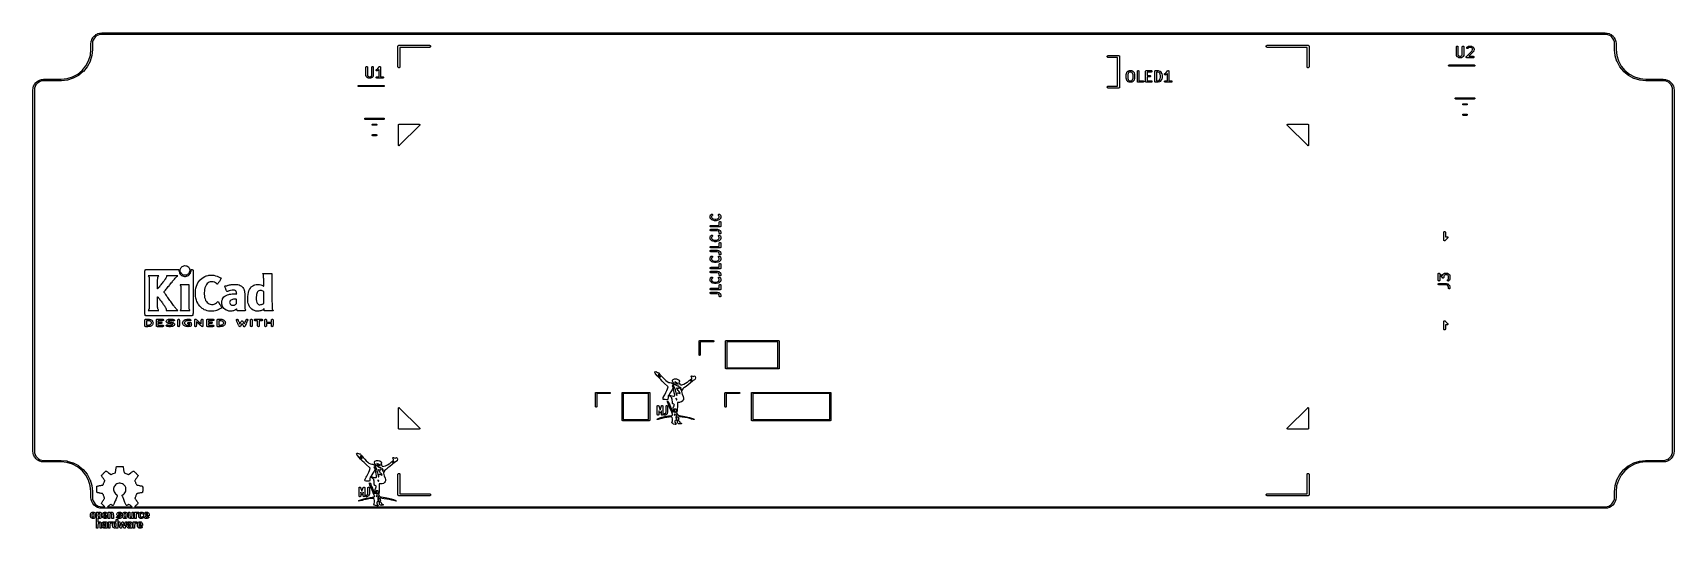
# Model space of a CAD drawing. Extents: x 69 to 231, y -100 to -51.
import ezdxf

# ---------------------------------------------------------------- set-up
doc = ezdxf.new("R2010")
doc.units = 0
doc.layers.add('BLACK', color=7, linetype='CONTINUOUS')

msp = doc.modelspace()

# ---------------------------------------------------------------- linework, layer by layer
at = {"layer": 'BLACK', "linetype": 'CONTINUOUS'}
for p, q in [((75.359, -51.6492), (75.4823, -51.498)), ((75.4823, -51.498), (75.483, -51.4972)), ((75.483, -51.4972), (75.4878, -51.4924)), ((75.4878, -51.4924), (75.4926, -51.4876)), ((75.4926, -51.4876), (75.643, -51.3632)), ((75.7329, -51.4834), (75.5939, -51.5985)), ((75.643, -51.3632), (75.6438, -51.3625)), ((75.643, -51.3632), (75.643, -51.3632)), ((75.643, -51.3632), (75.643, -51.3632)), ((75.6438, -51.3625), (75.6495, -51.3588)), ((75.6495, -51.3588), (75.6551, -51.355)), ((75.6551, -51.355), (75.8268, -51.2622)), ((75.8917, -51.3976), (75.7329, -51.4834)), ((75.8268, -51.2622), (75.8277, -51.2617)), ((75.8277, -51.2617), (75.834, -51.2591)), ((75.834, -51.2591), (75.8403, -51.2565)), ((75.8403, -51.2565), (76.0267, -51.1988)), ((76.0641, -51.3442), (75.8917, -51.3976)), ((76.0267, -51.1988), (76.0277, -51.1985)), ((76.0267, -51.1988), (76.0267, -51.1988)), ((76.0277, -51.1985), (76.0344, -51.1972)), ((76.0344, -51.1972), (76.0411, -51.1958)), ((76.0411, -51.1958), (76.2352, -51.1754)), ((76.2471, -51.325), (76.0641, -51.3442)), ((76.2352, -51.1754), (76.2362, -51.1753)), ((76.2362, -51.1753), (76.2395, -51.1754)), ((76.2395, -51.1754), (76.2428, -51.175)), ((76.2428, -51.175), (76.2462, -51.175)), ((76.2462, -51.175), (76.2463, -51.175)), ((76.2463, -51.175), (76.2497, -51.175)), ((76.2503, -51.325), (76.2471, -51.325)), ((76.2497, -51.175), (147.246, -51.175)), ((76.2503, -51.325), (76.2503, -51.325)), ((147.246, -51.325), (76.2503, -51.325)), ((147.246, -51.175), (147.246, -51.175)), ((147.246, -51.175), (152.754, -51.175)), ((152.754, -51.325), (147.246, -51.325)), ((152.754, -51.175), (152.754, -51.175)), ((152.754, -51.175), (223.754, -51.175)), ((223.746, -51.325), (152.754, -51.325)), ((223.93, -51.343), (223.746, -51.325)), ((223.754, -51.175), (223.757, -51.1754)), ((223.757, -51.1754), (223.757, -51.1754)), ((223.757, -51.1754), (223.952, -51.1944)), ((224.102, -51.3951), (223.93, -51.343)), ((223.952, -51.1944), (223.952, -51.1944)), ((223.952, -51.1944), (223.952, -51.1944)), ((223.952, -51.1944), (223.953, -51.1945)), ((223.953, -51.1945), (223.959, -51.1959)), ((223.959, -51.1959), (223.966, -51.1972)), ((223.966, -51.1972), (224.153, -51.2537)), ((224.262, -51.4798), (224.102, -51.3951)), ((224.153, -51.2537), (224.153, -51.2537)), ((224.153, -51.2537), (224.153, -51.2537)), ((224.153, -51.2537), (224.154, -51.254)), ((224.154, -51.254), (224.16, -51.2566)), ((224.16, -51.2566), (224.166, -51.2592)), ((224.166, -51.2592), (224.339, -51.3509)), ((224.402, -51.5939), (224.262, -51.4798)), ((224.339, -51.3509), (224.339, -51.3509)), ((224.339, -51.3509), (224.34, -51.3514)), ((224.34, -51.3514), (224.345, -51.3552)), ((224.345, -51.3552), (224.351, -51.359)), ((224.351, -51.359), (224.502, -51.4823)), ((224.502, -51.4823), (224.503, -51.483)), ((224.503, -51.483), (224.508, -51.4878)), ((224.508, -51.4878), (224.512, -51.4926)), ((224.512, -51.4926), (224.637, -51.643)), ((75.1189, -53.3681), (75.175, -52.7963)), ((75.175, -52.2463), (75.1754, -52.2427)), ((75.175, -52.7963), (75.175, -52.2463)), ((75.1754, -52.2427), (75.1944, -52.0485)), ((75.1754, -52.2427), (75.1754, -52.2427)), ((75.1944, -52.0484), (75.1945, -52.0474)), ((75.1944, -52.0485), (75.1944, -52.0484)), ((75.1944, -52.0484), (75.1944, -52.0484)), ((75.1945, -52.0474), (75.1959, -52.0408)), ((75.1959, -52.0408), (75.1972, -52.0341)), ((75.1972, -52.0341), (75.2537, -51.8473)), ((75.2537, -51.8472), (75.254, -51.8463)), ((75.2537, -51.8473), (75.2537, -51.8472)), ((75.2537, -51.8473), (75.2537, -51.8473)), ((75.254, -51.8463), (75.2566, -51.84)), ((75.2566, -51.84), (75.2592, -51.8337)), ((75.2592, -51.8337), (75.3509, -51.6614)), ((75.3246, -52.8073), (75.2675, -53.39)), ((75.325, -52.8037), (75.3246, -52.8073)), ((75.3246, -52.8073), (75.3246, -52.8073)), ((75.343, -52.0704), (75.325, -52.2537)), ((75.325, -52.2537), (75.325, -52.8037)), ((75.3951, -51.8976), (75.343, -52.0704)), ((75.3509, -51.6614), (75.3514, -51.6605)), ((75.3514, -51.6605), (75.3552, -51.6549)), ((75.3552, -51.6549), (75.359, -51.6492)), ((75.4798, -51.7383), (75.3951, -51.8976)), ((75.5939, -51.5985), (75.4798, -51.7383)), ((105.3, -52.5), (105.301, -52.4804)), ((105.3, -52.5049), (105.3, -52.5)), ((105.3, -54.5049), (105.3, -52.5049)), ((105.301, -52.4804), (105.307, -52.4615)), ((105.307, -52.4615), (105.316, -52.4442)), ((105.316, -52.4442), (105.329, -52.4289)), ((105.329, -52.4289), (105.344, -52.4165)), ((105.344, -52.4165), (105.362, -52.4072)), ((105.362, -52.4072), (105.38, -52.4014)), ((105.38, -52.4014), (105.395, -52.4)), ((105.395, -52.4), (105.4, -52.3995)), ((105.4, -52.3995), (105.405, -52.4)), ((105.405, -52.4), (108.405, -52.4)), ((108.405, -52.6), (105.5, -52.6)), ((105.5, -52.6), (105.5, -54.5049)), ((108.405, -52.4), (108.42, -52.4014)), ((108.42, -52.5986), (108.405, -52.6)), ((108.42, -52.4014), (108.438, -52.4072)), ((108.438, -52.5928), (108.42, -52.5986)), ((108.438, -52.4072), (108.456, -52.4165)), ((108.456, -52.5835), (108.438, -52.5928)), ((108.456, -52.4165), (108.471, -52.4289)), ((108.471, -52.5711), (108.456, -52.5835)), ((108.471, -52.4289), (108.484, -52.4442)), ((108.484, -52.5558), (108.471, -52.5711)), ((108.484, -52.4442), (108.493, -52.4615)), ((108.493, -52.5385), (108.484, -52.5558)), ((108.493, -52.4615), (108.499, -52.4804)), ((108.499, -52.5196), (108.493, -52.5385)), ((108.499, -52.4804), (108.5, -52.5)), ((108.5, -52.5), (108.499, -52.5196)), ((190.5, -52.5), (190.501, -52.4804)), ((190.501, -52.5196), (190.5, -52.5)), ((190.501, -52.4804), (190.507, -52.4615)), ((190.507, -52.5385), (190.501, -52.5196)), ((190.507, -52.4615), (190.516, -52.4442)), ((190.516, -52.5558), (190.507, -52.5385)), ((190.516, -52.4442), (190.529, -52.4289)), ((190.529, -52.5711), (190.516, -52.5558)), ((190.529, -52.4289), (190.544, -52.4165)), ((190.544, -52.5835), (190.529, -52.5711)), ((190.544, -52.4165), (190.562, -52.4072)), ((190.562, -52.5928), (190.544, -52.5835)), ((190.562, -52.4072), (190.58, -52.4014)), ((190.58, -52.5986), (190.562, -52.5928)), ((190.58, -52.4014), (190.595, -52.4)), ((190.595, -52.6), (190.58, -52.5986)), ((190.595, -52.4), (194.595, -52.4)), ((194.5, -52.6), (190.595, -52.6)), ((194.5, -54.5049), (194.5, -52.6)), ((194.595, -52.4), (194.6, -52.3995)), ((194.6, -52.3995), (194.605, -52.4)), ((194.605, -52.4), (194.62, -52.4014)), ((194.62, -52.4014), (194.638, -52.4072)), ((194.638, -52.4072), (194.656, -52.4165)), ((194.656, -52.4165), (194.671, -52.4289)), ((194.671, -52.4289), (194.684, -52.4442)), ((194.684, -52.4442), (194.693, -52.4615)), ((194.693, -52.4615), (194.699, -52.4804)), ((194.699, -52.4804), (194.7, -52.5)), ((194.7, -52.5), (194.7, -52.5049)), ((194.7, -52.5049), (194.7, -54.5049)), ((209.163, -52.5513), (209.165, -52.5368)), ((209.163, -52.5524), (209.163, -52.5513)), ((209.163, -53.3619), (209.163, -52.5524)), ((209.165, -52.5368), (209.169, -52.5228)), ((209.169, -52.5228), (209.176, -52.51)), ((209.176, -52.51), (209.186, -52.4988)), ((209.186, -52.4988), (209.197, -52.4896)), ((209.197, -52.4896), (209.21, -52.4828)), ((209.21, -52.4828), (209.224, -52.4787)), ((209.224, -52.4787), (209.239, -52.4774)), ((209.239, -52.4774), (209.253, -52.4789)), ((209.253, -52.4789), (209.267, -52.4832)), ((209.267, -52.4832), (209.28, -52.4902)), ((209.28, -52.4902), (209.291, -52.4995)), ((209.291, -52.4995), (209.301, -52.5109)), ((209.301, -52.5109), (209.307, -52.5238)), ((209.307, -52.5238), (209.312, -52.5378)), ((209.312, -52.5378), (209.313, -52.5524)), ((209.313, -52.5524), (209.313, -53.3442)), ((209.735, -52.5513), (209.736, -52.5368)), ((209.735, -52.5524), (209.735, -52.5513)), ((209.735, -53.3442), (209.735, -52.5524)), ((209.736, -52.5368), (209.741, -52.5228)), ((209.741, -52.5228), (209.748, -52.51)), ((209.748, -52.51), (209.757, -52.4988)), ((209.757, -52.4988), (209.768, -52.4896)), ((209.768, -52.4896), (209.781, -52.4828)), ((209.781, -52.4828), (209.795, -52.4787)), ((209.795, -52.4787), (209.81, -52.4774)), ((209.81, -52.4774), (209.825, -52.4789)), ((209.825, -52.4789), (209.839, -52.4832)), ((209.839, -52.4832), (209.851, -52.4902)), ((209.851, -52.4902), (209.863, -52.4995)), ((209.863, -52.4995), (209.872, -52.5109)), ((209.872, -52.5109), (209.879, -52.5238)), ((209.879, -52.5238), (209.883, -52.5378)), ((209.883, -52.5378), (209.885, -52.5524)), ((209.885, -52.5524), (209.885, -53.3619)), ((210.137, -53.4993), (210.696, -52.9404)), ((210.163, -52.6474), (210.165, -52.6328)), ((210.164, -52.6619), (210.163, -52.6474)), ((210.169, -52.676), (210.164, -52.6619)), ((210.165, -52.6328), (210.169, -52.6188)), ((210.169, -52.6188), (210.176, -52.6059)), ((210.175, -52.6889), (210.169, -52.676)), ((210.185, -52.7003), (210.175, -52.6889)), ((210.176, -52.6059), (210.185, -52.5946)), ((210.185, -52.5946), (210.233, -52.547)), ((210.196, -52.7097), (210.185, -52.7003)), ((210.209, -52.7167), (210.196, -52.7097)), ((210.223, -52.721), (210.209, -52.7167)), ((210.237, -52.7226), (210.223, -52.721)), ((210.233, -52.5462), (210.237, -52.5436)), ((210.233, -52.547), (210.233, -52.5462)), ((210.237, -52.5436), (210.24, -52.5407)), ((210.252, -52.7213), (210.237, -52.7226)), ((210.24, -52.5407), (210.242, -52.539)), ((210.242, -52.539), (210.245, -52.5371)), ((210.245, -52.5371), (210.249, -52.5352)), ((210.249, -52.5352), (210.252, -52.5329)), ((210.252, -52.5329), (210.347, -52.4853)), ((210.266, -52.7173), (210.252, -52.7213)), ((210.279, -52.7105), (210.266, -52.7173)), ((210.29, -52.7014), (210.279, -52.7105)), ((210.291, -52.7007), (210.29, -52.7014)), ((210.33, -52.6616), (210.291, -52.7007)), ((210.399, -52.6274), (210.33, -52.6616)), ((210.347, -52.4853), (210.348, -52.4848)), ((210.348, -52.4848), (210.35, -52.4841)), ((210.35, -52.4841), (210.352, -52.483)), ((210.352, -52.483), (210.357, -52.4816)), ((210.357, -52.4816), (210.362, -52.4798)), ((210.362, -52.4798), (210.364, -52.4794)), ((210.364, -52.4794), (210.366, -52.4788)), ((210.366, -52.4788), (210.371, -52.4783)), ((210.371, -52.4783), (210.377, -52.4775)), ((210.815, -53.034), (210.372, -53.4774)), ((210.377, -52.4775), (210.379, -52.4776)), ((210.379, -52.4776), (210.381, -52.4774)), ((210.381, -52.4774), (210.619, -52.4774)), ((210.601, -52.6274), (210.399, -52.6274)), ((210.67, -52.6616), (210.601, -52.6274)), ((210.619, -52.4774), (210.62, -52.4774)), ((210.62, -52.4774), (210.622, -52.4776)), ((210.622, -52.4776), (210.624, -52.4776)), ((210.624, -52.4776), (210.63, -52.4784)), ((210.63, -52.4784), (210.635, -52.479)), ((210.635, -52.479), (210.637, -52.4797)), ((210.637, -52.4797), (210.639, -52.4801)), ((210.639, -52.4801), (210.644, -52.4819)), ((210.644, -52.4819), (210.649, -52.4834)), ((210.649, -52.4834), (210.651, -52.4845)), ((210.651, -52.4845), (210.653, -52.4853)), ((210.653, -52.4853), (210.748, -52.5329)), ((210.7, -52.692), (210.67, -52.6616)), ((210.696, -52.9404), (210.735, -52.8259)), ((210.735, -52.7606), (210.7, -52.692)), ((210.735, -52.8259), (210.735, -52.7606)), ((210.748, -52.5329), (210.749, -52.5334)), ((210.749, -52.5334), (210.752, -52.5357)), ((210.752, -52.5357), (210.756, -52.5377)), ((210.756, -52.5377), (210.758, -52.5397)), ((210.758, -52.5397), (210.761, -52.5414)), ((210.761, -52.5414), (210.764, -52.5443)), ((210.764, -52.5443), (210.767, -52.547)), ((210.767, -52.547), (210.815, -52.5946)), ((210.815, -52.5946), (210.816, -52.5953)), ((210.816, -53.0323), (210.815, -53.034)), ((210.816, -52.5953), (210.818, -52.5986)), ((210.818, -53.0308), (210.816, -53.0323)), ((210.818, -52.5986), (210.821, -52.6017)), ((210.821, -53.0266), (210.818, -53.0308)), ((210.821, -52.6017), (210.823, -52.6043)), ((210.824, -53.0227), (210.821, -53.0266)), ((210.823, -52.6043), (210.825, -52.6068)), ((210.825, -53.0207), (210.824, -53.0227)), ((210.825, -52.6068), (210.827, -52.6105)), ((210.827, -53.0189), (210.825, -53.0207)), ((210.827, -52.6105), (210.829, -52.6141)), ((210.829, -53.0143), (210.827, -53.0189)), ((210.829, -52.6141), (210.877, -52.7093)), ((210.831, -53.0098), (210.829, -53.0143)), ((210.832, -53.0077), (210.831, -53.0098)), ((210.833, -53.0057), (210.832, -53.0077)), ((210.881, -52.8618), (210.833, -53.0047)), ((210.833, -53.0047), (210.833, -53.0057)), ((210.877, -52.7093), (210.877, -52.7103)), ((210.877, -52.7103), (210.878, -52.7123)), ((210.878, -52.7123), (210.879, -52.7143)), ((210.879, -52.7143), (210.88, -52.7192)), ((210.88, -52.7192), (210.882, -52.724)), ((210.882, -52.8577), (210.881, -52.8618)), ((210.882, -52.724), (210.882, -52.7262)), ((210.882, -52.7262), (210.883, -52.7283)), ((210.883, -52.8537), (210.882, -52.8577)), ((210.883, -52.7283), (210.884, -52.7334)), ((210.884, -52.8475), (210.883, -52.8506)), ((210.883, -52.8506), (210.883, -52.8537)), ((210.884, -52.7334), (210.884, -52.7385)), ((210.884, -52.7385), (210.884, -52.7407)), ((210.884, -52.7407), (210.885, -52.7429)), ((210.885, -52.8391), (210.884, -52.8433)), ((210.884, -52.8433), (210.884, -52.8475)), ((210.885, -52.7429), (210.885, -52.8381)), ((210.885, -52.8381), (210.885, -52.8391)), ((224.517, -51.7329), (224.402, -51.5939)), ((224.602, -51.8917), (224.517, -51.7329)), ((224.656, -52.0641), (224.602, -51.8917)), ((224.637, -51.643), (224.637, -51.643)), ((224.637, -51.643), (224.637, -51.643)), ((224.637, -51.643), (224.637, -51.6438)), ((224.637, -51.6438), (224.641, -51.6495)), ((224.641, -51.6495), (224.645, -51.6551)), ((224.645, -51.6551), (224.738, -51.8268)), ((224.675, -52.2471), (224.656, -52.0641)), ((224.675, -52.2503), (224.675, -52.2471)), ((224.675, -52.8037), (224.675, -52.2503)), ((224.675, -52.2503), (224.675, -52.2503)), ((224.675, -52.8038), (224.675, -52.8037)), ((224.675, -52.8212), (224.675, -52.8038)), ((224.675, -52.8245), (224.675, -52.8212)), ((224.675, -52.8277), (224.675, -52.8245)), ((224.675, -52.8288), (224.675, -52.8277)), ((224.737, -53.4111), (224.675, -52.8288)), ((224.738, -51.8268), (224.738, -51.8277)), ((224.738, -51.8277), (224.741, -51.834)), ((224.741, -51.834), (224.744, -51.8403)), ((224.744, -51.8403), (224.801, -52.0267)), ((224.801, -52.0267), (224.802, -52.0277)), ((224.802, -52.0277), (224.803, -52.0344)), ((224.803, -52.0344), (224.804, -52.0411)), ((224.804, -52.0411), (224.825, -52.2352)), ((224.825, -52.2352), (224.825, -52.2362)), ((224.825, -52.2362), (224.825, -52.2395)), ((224.825, -52.2395), (224.825, -52.2428)), ((224.825, -52.2428), (224.825, -52.2462)), ((224.825, -52.2462), (224.825, -52.2463)), ((224.825, -52.2463), (224.825, -52.7997)), ((224.825, -52.7997), (224.825, -52.8169)), ((224.825, -52.8169), (224.885, -53.3881)), ((74.3252, -54.8608), (74.686, -54.4185)), ((74.8069, -54.5076), (74.4368, -54.9613)), ((74.686, -54.4185), (74.954, -53.9145)), ((74.8107, -54.5019), (74.8069, -54.5076)), ((74.8145, -54.4963), (74.8107, -54.5019)), ((74.815, -54.4954), (74.8145, -54.4963)), ((75.0899, -53.9784), (74.815, -54.4954)), ((74.815, -54.4954), (74.815, -54.4954)), ((74.815, -54.4954), (74.815, -54.4954)), ((74.954, -53.9145), (75.1189, -53.3681)), ((75.0924, -53.9721), (75.0899, -53.9784)), ((75.0951, -53.9659), (75.0924, -53.9721)), ((75.0954, -53.9649), (75.0951, -53.9659)), ((75.2647, -53.4044), (75.0954, -53.9649)), ((75.0954, -53.9649), (75.0954, -53.9649)), ((75.0954, -53.9649), (75.0954, -53.9649)), ((75.266, -53.3977), (75.2647, -53.4044)), ((75.2674, -53.3911), (75.266, -53.3977)), ((75.2675, -53.39), (75.2674, -53.3911)), ((102.163, -54.5513), (102.165, -54.5368)), ((102.163, -54.5524), (102.163, -54.5513)), ((102.163, -55.3619), (102.163, -54.5524)), ((102.165, -54.5368), (102.169, -54.5228)), ((102.169, -54.5228), (102.176, -54.51)), ((102.176, -54.51), (102.186, -54.4988)), ((102.186, -54.4988), (102.197, -54.4896)), ((102.197, -54.4896), (102.21, -54.4828)), ((102.21, -54.4828), (102.224, -54.4787)), ((102.224, -54.4787), (102.239, -54.4774)), ((102.239, -54.4774), (102.253, -54.4789)), ((102.253, -54.4789), (102.267, -54.4832)), ((102.267, -54.4832), (102.28, -54.4902)), ((102.28, -54.4902), (102.291, -54.4995)), ((102.291, -54.4995), (102.301, -54.5109)), ((102.301, -54.5109), (102.307, -54.5238)), ((102.307, -54.5238), (102.312, -54.5378)), ((102.312, -54.5378), (102.313, -54.5524)), ((102.313, -54.5524), (102.313, -55.3442)), ((102.735, -54.5513), (102.736, -54.5368)), ((102.735, -54.5524), (102.735, -54.5513)), ((102.735, -55.3442), (102.735, -54.5524)), ((102.736, -54.5368), (102.741, -54.5228)), ((102.741, -54.5228), (102.748, -54.51)), ((102.748, -54.51), (102.757, -54.4988)), ((102.757, -54.4988), (102.768, -54.4896)), ((102.768, -54.4896), (102.781, -54.4828)), ((102.781, -54.4828), (102.795, -54.4787)), ((102.795, -54.4787), (102.81, -54.4774)), ((102.81, -54.4774), (102.825, -54.4789)), ((102.825, -54.4789), (102.839, -54.4832)), ((102.839, -54.4832), (102.851, -54.4902)), ((102.851, -54.4902), (102.863, -54.4995)), ((102.863, -54.4995), (102.872, -54.5109)), ((102.872, -54.5109), (102.879, -54.5238)), ((102.879, -54.5238), (102.883, -54.5378)), ((102.883, -54.5378), (102.885, -54.5524)), ((102.885, -54.5524), (102.885, -55.3619)), ((103.205, -54.771), (103.289, -54.7288)), ((103.289, -54.7288), (103.37, -54.6475)), ((103.37, -54.6475), (103.461, -54.5108)), ((103.461, -54.5108), (103.462, -54.51)), ((103.462, -54.5099), (103.467, -54.5043)), ((103.462, -54.51), (103.462, -54.5099)), ((103.462, -54.51), (103.462, -54.51)), ((103.462, -54.51), (103.462, -54.51)), ((103.467, -54.5043), (103.471, -54.4988)), ((103.471, -54.4987), (103.477, -54.494)), ((103.471, -54.4988), (103.471, -54.4987)), ((103.471, -54.4988), (103.471, -54.4988)), ((103.477, -54.494), (103.483, -54.4896)), ((103.483, -54.4896), (103.49, -54.486)), ((103.483, -54.4896), (103.483, -54.4896)), ((103.483, -54.4896), (103.483, -54.4896)), ((103.49, -54.486), (103.496, -54.4828)), ((103.496, -54.4828), (103.503, -54.4807)), ((103.496, -54.4828), (103.496, -54.4828)), ((103.496, -54.4828), (103.496, -54.4828)), ((103.503, -54.4807), (103.51, -54.4787)), ((103.51, -54.4787), (103.517, -54.478)), ((103.51, -54.4787), (103.51, -54.4787)), ((103.51, -54.4787), (103.51, -54.4787)), ((103.517, -54.478), (103.524, -54.4774)), ((103.524, -54.4774), (103.524, -54.4774)), ((103.524, -54.4774), (103.532, -54.4782)), ((103.524, -54.4774), (103.524, -54.4774)), ((103.532, -54.4782), (103.539, -54.4789)), ((103.539, -54.4789), (103.539, -54.4789)), ((103.539, -54.4789), (103.539, -54.4789)), ((103.539, -54.4789), (103.546, -54.4812)), ((103.546, -54.4812), (103.553, -54.4832)), ((103.553, -54.4832), (103.553, -54.4833)), ((103.553, -54.4833), (103.553, -54.4833)), ((103.553, -54.4833), (103.56, -54.4868)), ((103.56, -54.4868), (103.566, -54.4902)), ((103.566, -54.4902), (103.566, -54.4902)), ((103.566, -54.4902), (103.566, -54.4903)), ((103.566, -54.4903), (103.571, -54.4949)), ((103.571, -54.4949), (103.577, -54.4995)), ((103.577, -54.4995), (103.577, -54.4996)), ((103.577, -54.4996), (103.577, -54.4996)), ((103.577, -54.4996), (103.582, -54.5056)), ((103.582, -54.5056), (103.586, -54.5109)), ((103.586, -54.5109), (103.586, -54.5109)), ((103.586, -54.5109), (103.586, -54.511)), ((103.586, -54.511), (103.59, -54.5179)), ((103.59, -54.5179), (103.593, -54.5238)), ((103.593, -54.5238), (103.593, -54.5239)), ((103.593, -54.5239), (103.593, -54.5239)), ((103.593, -54.5239), (103.595, -54.5311)), ((103.595, -54.5311), (103.597, -54.5378)), ((103.597, -54.5378), (103.597, -54.5379)), ((103.597, -54.5379), (103.597, -54.5379)), ((103.597, -54.5379), (103.598, -54.5453)), ((103.598, -54.5453), (103.599, -54.5524)), ((103.599, -54.5524), (103.599, -55.4774)), ((105.301, -54.5196), (105.3, -54.5049)), ((105.307, -54.5385), (105.301, -54.5196)), ((105.316, -54.5558), (105.307, -54.5385)), ((105.329, -54.5711), (105.316, -54.5558)), ((105.344, -54.5835), (105.329, -54.5711)), ((105.362, -54.5928), (105.344, -54.5835)), ((105.38, -54.5986), (105.362, -54.5928)), ((105.4, -54.6005), (105.38, -54.5986)), ((105.42, -54.5986), (105.4, -54.6005)), ((105.438, -54.5928), (105.42, -54.5986)), ((105.456, -54.5835), (105.438, -54.5928)), ((105.471, -54.5711), (105.456, -54.5835)), ((105.484, -54.5558), (105.471, -54.5711)), ((105.493, -54.5385), (105.484, -54.5558)), ((105.499, -54.5196), (105.493, -54.5385)), ((105.5, -54.5049), (105.499, -54.5196)), ((174.9, -53.5), (174.901, -53.4804)), ((174.901, -53.5196), (174.9, -53.5)), ((174.901, -53.4804), (174.907, -53.4615)), ((174.907, -53.5385), (174.901, -53.5196)), ((174.907, -53.4615), (174.916, -53.4442)), ((174.916, -53.5558), (174.907, -53.5385)), ((174.916, -53.4442), (174.929, -53.4289)), ((174.929, -53.5711), (174.916, -53.5558)), ((174.929, -53.4289), (174.944, -53.4165)), ((174.944, -53.5835), (174.929, -53.5711)), ((174.944, -53.4165), (174.962, -53.4072)), ((174.962, -53.5928), (174.944, -53.5835)), ((174.962, -53.4072), (174.98, -53.4014)), ((174.98, -53.5986), (174.962, -53.5928)), ((174.98, -53.4014), (174.995, -53.4)), ((174.995, -53.6), (174.98, -53.5986)), ((174.995, -53.4), (175.995, -53.4)), ((175.9, -53.6), (174.995, -53.6)), ((175.9, -56.4), (175.9, -53.6)), ((175.995, -53.4), (176, -53.3995)), ((176, -53.3995), (176.005, -53.4)), ((176.005, -53.4), (176.02, -53.4014)), ((176.02, -53.4014), (176.038, -53.4072)), ((176.038, -53.4072), (176.056, -53.4165)), ((176.056, -53.4165), (176.071, -53.4289)), ((176.071, -53.4289), (176.084, -53.4442)), ((176.084, -53.4442), (176.093, -53.4615)), ((176.093, -53.4615), (176.099, -53.4804)), ((176.099, -53.4804), (176.1, -53.5)), ((176.1, -53.5), (176.1, -53.5049)), ((176.1, -53.5049), (176.1, -56.4951)), ((194.501, -54.5196), (194.5, -54.5049)), ((194.507, -54.5385), (194.501, -54.5196)), ((194.516, -54.5558), (194.507, -54.5385)), ((194.529, -54.5711), (194.516, -54.5558)), ((194.544, -54.5835), (194.529, -54.5711)), ((194.562, -54.5928), (194.544, -54.5835)), ((194.58, -54.5986), (194.562, -54.5928)), ((194.6, -54.6005), (194.58, -54.5986)), ((194.62, -54.5986), (194.6, -54.6005)), ((194.638, -54.5928), (194.62, -54.5986)), ((194.656, -54.5835), (194.638, -54.5928)), ((194.671, -54.5711), (194.656, -54.5835)), ((194.684, -54.5558), (194.671, -54.5711)), ((194.693, -54.5385), (194.684, -54.5558)), ((194.699, -54.5196), (194.693, -54.5385)), ((194.7, -54.5049), (194.699, -54.5196)), ((208.39, -54.39), (208.391, -54.3782)), ((208.391, -54.4018), (208.39, -54.39)), ((208.391, -54.3782), (208.394, -54.3669)), ((208.394, -54.4131), (208.391, -54.4018)), ((208.394, -54.3669), (208.4, -54.3565)), ((208.4, -54.4235), (208.394, -54.4131)), ((208.4, -54.3565), (208.407, -54.3474)), ((208.407, -54.4326), (208.4, -54.4235)), ((208.407, -54.3474), (208.417, -54.3399)), ((208.417, -54.4401), (208.407, -54.4326)), ((208.417, -54.3399), (208.427, -54.3343)), ((208.427, -54.4457), (208.417, -54.4401)), ((208.427, -54.3343), (208.438, -54.3309)), ((208.438, -54.4491), (208.427, -54.4457)), ((208.438, -54.3309), (208.447, -54.33)), ((208.447, -54.45), (208.438, -54.4491)), ((208.447, -54.33), (210.903, -54.33)), ((210.903, -54.45), (208.447, -54.45)), ((209.163, -53.3641), (209.163, -53.3619)), ((209.163, -53.3663), (209.163, -53.3641)), ((209.164, -53.3714), (209.163, -53.3663)), ((209.165, -53.3765), (209.164, -53.3714)), ((209.165, -53.3786), (209.165, -53.3765)), ((209.166, -53.3808), (209.165, -53.3786)), ((209.167, -53.3856), (209.166, -53.3808)), ((209.169, -53.3905), (209.167, -53.3856)), ((209.17, -53.3924), (209.169, -53.3905)), ((209.171, -53.3945), (209.17, -53.3924)), ((209.171, -53.3954), (209.171, -53.3945)), ((209.219, -53.4907), (209.171, -53.3954)), ((209.221, -53.4943), (209.219, -53.4907)), ((209.223, -53.498), (209.221, -53.4943)), ((209.225, -53.5004), (209.223, -53.498)), ((209.226, -53.5031), (209.225, -53.5004)), ((209.229, -53.5061), (209.226, -53.5031)), ((209.232, -53.5094), (209.229, -53.5061)), ((209.233, -53.5102), (209.232, -53.5094)), ((209.28, -53.5578), (209.233, -53.5102)), ((209.284, -53.5605), (209.28, -53.5578)), ((209.287, -53.5634), (209.284, -53.5605)), ((209.289, -53.5651), (209.287, -53.5634)), ((209.292, -53.5671), (209.289, -53.5651)), ((209.295, -53.5691), (209.292, -53.5671)), ((209.299, -53.5714), (209.295, -53.5691)), ((209.3, -53.5718), (209.299, -53.5714)), ((209.395, -53.6195), (209.3, -53.5718)), ((209.313, -53.3442), (209.347, -53.4127)), ((209.347, -53.4127), (209.378, -53.4431)), ((209.378, -53.4431), (209.446, -53.4774)), ((209.397, -53.6203), (209.395, -53.6195)), ((209.399, -53.6213), (209.397, -53.6203)), ((209.404, -53.6229), (209.399, -53.6213)), ((209.409, -53.6247), (209.404, -53.6229)), ((209.411, -53.6251), (209.409, -53.6247)), ((209.413, -53.6257), (209.411, -53.6251)), ((209.418, -53.6263), (209.413, -53.6257)), ((209.423, -53.6272), (209.418, -53.6263)), ((209.425, -53.6271), (209.423, -53.6272)), ((209.428, -53.6274), (209.425, -53.6271)), ((209.429, -53.6274), (209.428, -53.6274)), ((209.619, -53.6274), (209.429, -53.6274)), ((209.446, -53.4774), (209.601, -53.4774)), ((209.601, -53.4774), (209.67, -53.4431)), ((209.621, -53.6272), (209.619, -53.6274)), ((209.623, -53.6273), (209.621, -53.6272)), ((209.629, -53.6265), (209.623, -53.6273)), ((209.634, -53.626), (209.629, -53.6265)), ((209.636, -53.6253), (209.634, -53.626)), ((209.638, -53.625), (209.636, -53.6253)), ((209.643, -53.6232), (209.638, -53.625)), ((209.648, -53.6217), (209.643, -53.6232)), ((209.65, -53.6207), (209.648, -53.6217)), ((209.652, -53.6199), (209.65, -53.6207)), ((209.653, -53.6195), (209.652, -53.6199)), ((209.748, -53.5718), (209.653, -53.6195)), ((209.67, -53.4431), (209.7, -53.4127)), ((209.7, -53.4127), (209.735, -53.3442)), ((209.751, -53.5696), (209.748, -53.5718)), ((209.755, -53.5677), (209.751, -53.5696)), ((209.758, -53.5657), (209.755, -53.5677)), ((209.76, -53.5641), (209.758, -53.5657)), ((209.763, -53.5612), (209.76, -53.5641)), ((209.767, -53.5585), (209.763, -53.5612)), ((209.815, -53.5102), (209.767, -53.5578)), ((209.767, -53.5578), (209.767, -53.5585)), ((209.818, -53.5069), (209.815, -53.5102)), ((209.821, -53.5039), (209.818, -53.5069)), ((209.822, -53.5013), (209.821, -53.5039)), ((209.824, -53.4989), (209.822, -53.5013)), ((209.826, -53.4952), (209.824, -53.4989)), ((209.829, -53.4916), (209.826, -53.4952)), ((209.877, -53.3954), (209.829, -53.4907)), ((209.829, -53.4907), (209.829, -53.4916)), ((209.878, -53.3914), (209.877, -53.3934)), ((209.877, -53.3934), (209.877, -53.3954)), ((209.88, -53.3866), (209.878, -53.3914)), ((209.882, -53.3818), (209.88, -53.3866)), ((209.883, -53.3775), (209.882, -53.3796)), ((209.882, -53.3796), (209.882, -53.3818)), ((209.884, -53.3674), (209.883, -53.3724)), ((209.883, -53.3724), (209.883, -53.3775)), ((209.885, -53.363), (209.884, -53.3651)), ((209.884, -53.3651), (209.884, -53.3674)), ((209.885, -53.3619), (209.885, -53.363)), ((210.115, -53.5519), (210.116, -53.5448)), ((210.115, -53.552), (210.115, -53.5519)), ((210.115, -53.5521), (210.115, -53.552)), ((210.116, -53.5593), (210.115, -53.5521)), ((210.116, -53.5448), (210.117, -53.5376)), ((210.117, -53.5664), (210.116, -53.5593)), ((210.117, -53.5373), (210.119, -53.5304)), ((210.117, -53.5374), (210.117, -53.5373)), ((210.117, -53.5376), (210.117, -53.5374)), ((210.117, -53.5666), (210.117, -53.5664)), ((210.117, -53.5667), (210.117, -53.5666)), ((210.119, -53.5736), (210.117, -53.5667)), ((210.119, -53.5304), (210.121, -53.5236)), ((210.121, -53.5805), (210.119, -53.5736)), ((210.121, -53.5233), (210.125, -53.517)), ((210.121, -53.5234), (210.121, -53.5233)), ((210.121, -53.5236), (210.121, -53.5234)), ((210.121, -53.5806), (210.121, -53.5805)), ((210.121, -53.5807), (210.121, -53.5806)), ((210.124, -53.5873), (210.121, -53.5807)), ((210.128, -53.5934), (210.124, -53.5873)), ((210.125, -53.517), (210.128, -53.5107)), ((210.128, -53.5104), (210.133, -53.5049)), ((210.128, -53.5106), (210.128, -53.5104)), ((210.128, -53.5107), (210.128, -53.5106)), ((210.128, -53.5935), (210.128, -53.5934)), ((210.128, -53.5937), (210.128, -53.5935)), ((210.132, -53.5993), (210.128, -53.5937)), ((210.137, -53.6049), (210.132, -53.5993)), ((210.133, -53.5049), (210.137, -53.4993)), ((210.137, -53.605), (210.137, -53.6049)), ((210.137, -53.6049), (210.137, -53.6049)), ((210.143, -53.6096), (210.137, -53.605)), ((210.148, -53.6143), (210.143, -53.6096)), ((210.148, -53.6144), (210.148, -53.6143)), ((210.148, -53.6143), (210.148, -53.6143)), ((210.155, -53.6179), (210.148, -53.6144)), ((210.161, -53.6213), (210.155, -53.6179)), ((210.161, -53.6214), (210.161, -53.6213)), ((210.168, -53.6236), (210.161, -53.6214)), ((210.161, -53.6214), (210.161, -53.6214)), ((210.175, -53.6257), (210.168, -53.6236)), ((210.175, -53.6258), (210.175, -53.6257)), ((210.182, -53.6266), (210.175, -53.6258)), ((210.175, -53.6258), (210.175, -53.6258)), ((210.189, -53.6274), (210.182, -53.6266)), ((210.19, -53.6274), (210.189, -53.6274)), ((210.81, -53.6274), (210.19, -53.6274)), ((210.19, -53.6274), (210.19, -53.6274)), ((210.19, -53.6274), (210.19, -53.6274)), ((210.19, -53.6274), (210.19, -53.6274)), ((210.372, -53.4774), (210.81, -53.4774)), ((210.81, -53.4774), (210.811, -53.4774)), ((210.824, -53.626), (210.81, -53.6274)), ((210.811, -53.4774), (210.825, -53.479)), ((210.838, -53.6217), (210.824, -53.626)), ((210.825, -53.479), (210.839, -53.4834)), ((210.851, -53.6148), (210.838, -53.6217)), ((210.839, -53.4834), (210.852, -53.4905)), ((210.862, -53.6056), (210.851, -53.6148)), ((210.852, -53.4905), (210.863, -53.4999)), ((210.872, -53.5943), (210.862, -53.6056)), ((210.863, -53.4999), (210.872, -53.5113)), ((210.872, -53.5113), (210.879, -53.5243)), ((210.879, -53.5814), (210.872, -53.5943)), ((210.879, -53.5243), (210.883, -53.5383)), ((210.883, -53.5675), (210.879, -53.5814)), ((210.883, -53.5383), (210.885, -53.5529)), ((210.885, -53.5529), (210.883, -53.5675)), ((210.903, -54.33), (210.912, -54.3309)), ((210.912, -54.4491), (210.903, -54.45)), ((210.912, -54.3309), (210.923, -54.3343)), ((210.923, -54.4457), (210.912, -54.4491)), ((210.923, -54.3343), (210.933, -54.3399)), ((210.933, -54.4401), (210.923, -54.4457)), ((210.933, -54.3399), (210.943, -54.3474)), ((210.943, -54.4326), (210.933, -54.4401)), ((210.943, -54.3474), (210.95, -54.3565)), ((210.95, -54.4235), (210.943, -54.4326)), ((210.95, -54.3565), (210.956, -54.3669)), ((210.956, -54.4131), (210.95, -54.4235)), ((210.956, -54.3669), (210.959, -54.3782)), ((210.959, -54.4018), (210.956, -54.4131)), ((210.959, -54.3782), (210.96, -54.39)), ((210.96, -54.39), (210.959, -54.4018)), ((224.738, -53.4177), (224.737, -53.4111)), ((224.739, -53.4244), (224.738, -53.4177)), ((224.74, -53.4254), (224.739, -53.4244)), ((224.913, -53.9847), (224.74, -53.4254)), ((224.885, -53.3881), (225.054, -53.9333)), ((224.915, -53.991), (224.913, -53.9847)), ((224.918, -53.9973), (224.915, -53.991)), ((224.918, -53.9982), (224.918, -53.9973)), ((225.197, -54.5133), (224.918, -53.9982)), ((224.918, -53.9982), (224.918, -53.9982)), ((224.918, -53.9982), (224.918, -53.9982)), ((225.054, -53.9333), (225.325, -54.4354)), ((225.201, -54.5189), (225.197, -54.5133)), ((225.204, -54.5246), (225.201, -54.5189)), ((225.205, -54.5254), (225.204, -54.5246)), ((225.578, -54.9765), (225.205, -54.5254)), ((225.205, -54.5254), (225.205, -54.5254)), ((225.205, -54.5254), (225.205, -54.5254)), ((225.325, -54.4354), (225.689, -54.8752)), ((69.5592, -56.3837), (69.6509, -56.2114)), ((69.6509, -56.2114), (69.6514, -56.2105)), ((69.6514, -56.2105), (69.6552, -56.2049)), ((69.6552, -56.2049), (69.659, -56.1992)), ((69.659, -56.1992), (69.7823, -56.048)), ((69.7798, -56.2883), (69.6951, -56.4476)), ((69.8939, -56.1485), (69.7798, -56.2883)), ((69.7823, -56.048), (69.783, -56.0472)), ((69.783, -56.0472), (69.7878, -56.0424)), ((69.7878, -56.0424), (69.7926, -56.0376)), ((69.7926, -56.0376), (69.943, -55.9132)), ((70.0329, -56.0334), (69.8939, -56.1485)), ((69.943, -55.9132), (69.9438, -55.9125)), ((69.943, -55.9132), (69.943, -55.9132)), ((69.943, -55.9132), (69.943, -55.9132)), ((69.9438, -55.9125), (69.9495, -55.9088)), ((69.9495, -55.9088), (69.9551, -55.905)), ((69.9551, -55.905), (70.1268, -55.8122)), ((70.1917, -55.9476), (70.0329, -56.0334)), ((70.1268, -55.8122), (70.1277, -55.8117)), ((70.1277, -55.8117), (70.134, -55.8091)), ((70.134, -55.8091), (70.1403, -55.8065)), ((70.1403, -55.8065), (70.3267, -55.7488)), ((70.3641, -55.8942), (70.1917, -55.9476)), ((70.3267, -55.7488), (70.3277, -55.7485)), ((70.3267, -55.7488), (70.3267, -55.7488)), ((70.3277, -55.7485), (70.3344, -55.7472)), ((70.3344, -55.7472), (70.3411, -55.7458)), ((70.3411, -55.7458), (70.5352, -55.7254)), ((70.5471, -55.875), (70.3641, -55.8942)), ((70.5352, -55.7254), (70.5362, -55.7253)), ((70.5362, -55.7253), (70.5395, -55.7254)), ((70.5395, -55.7254), (70.5428, -55.725)), ((70.5428, -55.725), (70.5462, -55.725)), ((70.5462, -55.725), (70.5463, -55.725)), ((70.5463, -55.725), (72.2497, -55.725)), ((70.5503, -55.875), (70.5471, -55.875)), ((72.2537, -55.875), (70.5503, -55.875)), ((72.2497, -55.725), (72.2669, -55.7249)), ((72.2538, -55.875), (72.2537, -55.875)), ((72.2712, -55.8749), (72.2538, -55.875)), ((72.2669, -55.7249), (72.8381, -55.6649)), ((72.2745, -55.8746), (72.2712, -55.8749)), ((72.2777, -55.8746), (72.2745, -55.8746)), ((72.2788, -55.8745), (72.2777, -55.8746)), ((72.8611, -55.8133), (72.2788, -55.8745)), ((72.8381, -55.6649), (73.3833, -55.4961)), ((72.8677, -55.812), (72.8611, -55.8133)), ((72.8744, -55.8107), (72.8677, -55.812)), ((72.8754, -55.8104), (72.8744, -55.8107)), ((73.4347, -55.6372), (72.8754, -55.8104)), ((73.3833, -55.4961), (73.8854, -55.2246)), ((73.441, -55.6346), (73.4347, -55.6372)), ((73.4473, -55.6321), (73.441, -55.6346)), ((73.4482, -55.6316), (73.4473, -55.6321)), ((73.9633, -55.3531), (73.4482, -55.6316)), ((73.4482, -55.6316), (73.4482, -55.6316)), ((73.4482, -55.6316), (73.4482, -55.6316)), ((73.8854, -55.2246), (74.3252, -54.8608)), ((73.9689, -55.3493), (73.9633, -55.3531)), ((73.9746, -55.3456), (73.9689, -55.3493)), ((73.9754, -55.3449), (73.9746, -55.3456)), ((74.4265, -54.9717), (73.9754, -55.3449)), ((73.9754, -55.3449), (73.9754, -55.3449)), ((73.9754, -55.3449), (73.9754, -55.3449)), ((74.4313, -54.9669), (74.4265, -54.9717)), ((74.4362, -54.9621), (74.4313, -54.9669)), ((74.4368, -54.9613), (74.4362, -54.9621)), ((101.391, -56.3782), (101.394, -56.3669)), ((101.394, -56.3669), (101.4, -56.3565)), ((101.4, -56.3565), (101.407, -56.3474)), ((101.407, -56.3474), (101.417, -56.3399)), ((101.417, -56.3399), (101.427, -56.3343)), ((101.427, -56.3343), (101.438, -56.3309)), ((101.438, -56.3309), (101.447, -56.33)), ((101.447, -56.33), (103.903, -56.33)), ((102.163, -55.3641), (102.163, -55.3619)), ((102.163, -55.3663), (102.163, -55.3641)), ((102.164, -55.3714), (102.163, -55.3663)), ((102.165, -55.3765), (102.164, -55.3714)), ((102.165, -55.3786), (102.165, -55.3765)), ((102.166, -55.3808), (102.165, -55.3786)), ((102.167, -55.3856), (102.166, -55.3808)), ((102.169, -55.3905), (102.167, -55.3856)), ((102.17, -55.3924), (102.169, -55.3905)), ((102.171, -55.3945), (102.17, -55.3924)), ((102.171, -55.3954), (102.171, -55.3945)), ((102.219, -55.4907), (102.171, -55.3954)), ((102.221, -55.4943), (102.219, -55.4907)), ((102.223, -55.498), (102.221, -55.4943)), ((102.225, -55.5004), (102.223, -55.498)), ((102.226, -55.5031), (102.225, -55.5004)), ((102.229, -55.5061), (102.226, -55.5031)), ((102.232, -55.5094), (102.229, -55.5061)), ((102.233, -55.5102), (102.232, -55.5094)), ((102.28, -55.5578), (102.233, -55.5102)), ((102.284, -55.5605), (102.28, -55.5578)), ((102.287, -55.5634), (102.284, -55.5605)), ((102.289, -55.5651), (102.287, -55.5634)), ((102.292, -55.5671), (102.289, -55.5651)), ((102.295, -55.5691), (102.292, -55.5671)), ((102.299, -55.5714), (102.295, -55.5691)), ((102.3, -55.5718), (102.299, -55.5714)), ((102.395, -55.6195), (102.3, -55.5718)), ((102.313, -55.3442), (102.347, -55.4127)), ((102.347, -55.4127), (102.378, -55.4431)), ((102.378, -55.4431), (102.446, -55.4774)), ((102.397, -55.6203), (102.395, -55.6195)), ((102.399, -55.6213), (102.397, -55.6203)), ((102.404, -55.6229), (102.399, -55.6213)), ((102.409, -55.6247), (102.404, -55.6229)), ((102.411, -55.6251), (102.409, -55.6247)), ((102.413, -55.6257), (102.411, -55.6251)), ((102.418, -55.6263), (102.413, -55.6257)), ((102.423, -55.6272), (102.418, -55.6263)), ((102.425, -55.6271), (102.423, -55.6272)), ((102.428, -55.6274), (102.425, -55.6271)), ((102.429, -55.6274), (102.428, -55.6274)), ((102.619, -55.6274), (102.429, -55.6274)), ((102.446, -55.4774), (102.601, -55.4774)), ((102.601, -55.4774), (102.67, -55.4431)), ((102.621, -55.6272), (102.619, -55.6274)), ((102.623, -55.6273), (102.621, -55.6272)), ((102.629, -55.6265), (102.623, -55.6273)), ((102.634, -55.626), (102.629, -55.6265)), ((102.636, -55.6253), (102.634, -55.626)), ((102.638, -55.625), (102.636, -55.6253)), ((102.643, -55.6232), (102.638, -55.625)), ((102.648, -55.6217), (102.643, -55.6232)), ((102.65, -55.6207), (102.648, -55.6217)), ((102.652, -55.6199), (102.65, -55.6207)), ((102.653, -55.6195), (102.652, -55.6199)), ((102.748, -55.5718), (102.653, -55.6195)), ((102.67, -55.4431), (102.7, -55.4127)), ((102.7, -55.4127), (102.735, -55.3442)), ((102.751, -55.5696), (102.748, -55.5718)), ((102.755, -55.5677), (102.751, -55.5696)), ((102.758, -55.5657), (102.755, -55.5677)), ((102.76, -55.5641), (102.758, -55.5657)), ((102.763, -55.5612), (102.76, -55.5641)), ((102.767, -55.5585), (102.763, -55.5612)), ((102.815, -55.5102), (102.767, -55.5578)), ((102.767, -55.5578), (102.767, -55.5585)), ((102.818, -55.5069), (102.815, -55.5102)), ((102.821, -55.5039), (102.818, -55.5069)), ((102.822, -55.5013), (102.821, -55.5039)), ((102.824, -55.4989), (102.822, -55.5013)), ((102.826, -55.4952), (102.824, -55.4989)), ((102.829, -55.4916), (102.826, -55.4952)), ((102.877, -55.3954), (102.829, -55.4907)), ((102.829, -55.4907), (102.829, -55.4916)), ((102.878, -55.3914), (102.877, -55.3934)), ((102.877, -55.3934), (102.877, -55.3954)), ((102.88, -55.3866), (102.878, -55.3914)), ((102.882, -55.3818), (102.88, -55.3866)), ((102.883, -55.3775), (102.882, -55.3796)), ((102.882, -55.3796), (102.882, -55.3818)), ((102.884, -55.3674), (102.883, -55.3724)), ((102.883, -55.3724), (102.883, -55.3775)), ((102.885, -55.363), (102.884, -55.3651)), ((102.884, -55.3651), (102.884, -55.3674)), ((102.885, -55.3619), (102.885, -55.363)), ((103.163, -54.843), (103.164, -54.8284)), ((103.166, -54.8575), (103.163, -54.843)), ((103.163, -55.5519), (103.165, -55.5373)), ((103.164, -55.5664), (103.163, -55.5519)), ((103.164, -54.8284), (103.167, -54.8141)), ((103.169, -55.5805), (103.164, -55.5664)), ((103.165, -55.5373), (103.169, -55.5233)), ((103.171, -54.8712), (103.166, -54.8575)), ((103.167, -54.8141), (103.173, -54.8008)), ((103.169, -55.5233), (103.176, -55.5104)), ((103.175, -55.5934), (103.169, -55.5805)), ((103.178, -54.8836), (103.171, -54.8712)), ((103.173, -54.8008), (103.182, -54.7889)), ((103.185, -55.6049), (103.175, -55.5934)), ((103.176, -55.5104), (103.185, -55.4992)), ((103.188, -54.8943), (103.178, -54.8836)), ((103.182, -54.7889), (103.192, -54.7788)), ((103.185, -55.4992), (103.197, -55.4899)), ((103.196, -55.6143), (103.185, -55.6049)), ((103.2, -54.9029), (103.188, -54.8943)), ((103.192, -54.7788), (103.205, -54.771)), ((103.209, -55.6213), (103.196, -55.6143)), ((103.197, -55.4899), (103.21, -55.483)), ((103.214, -54.909), (103.2, -54.9029)), ((103.223, -55.6257), (103.209, -55.6213)), ((103.21, -55.483), (103.224, -55.4788)), ((103.228, -54.9124), (103.214, -54.909)), ((103.237, -55.6274), (103.223, -55.6257)), ((103.224, -55.4788), (103.238, -55.4774)), ((103.242, -54.913), (103.228, -54.9124)), ((103.238, -55.6274), (103.237, -55.6274)), ((103.238, -55.4774), (103.449, -55.4774)), ((103.81, -55.6274), (103.238, -55.6274)), ((103.257, -54.9107), (103.242, -54.913)), ((103.271, -54.9056), (103.257, -54.9107)), ((103.272, -54.9052), (103.271, -54.9056)), ((103.367, -54.8576), (103.272, -54.9052)), ((103.37, -54.8553), (103.367, -54.8576)), ((103.374, -54.8534), (103.37, -54.8553)), ((103.377, -54.8514), (103.374, -54.8534)), ((103.379, -54.8498), (103.377, -54.8514)), ((103.382, -54.8469), (103.379, -54.8498)), ((103.386, -54.8442), (103.382, -54.8469)), ((103.449, -54.7811), (103.386, -54.8435)), ((103.386, -54.8435), (103.386, -54.8442)), ((103.449, -55.4774), (103.449, -54.7811)), ((103.599, -55.4774), (103.81, -55.4774)), ((103.81, -55.4774), (103.811, -55.4774)), ((103.824, -55.626), (103.81, -55.6274)), ((103.811, -55.4774), (103.825, -55.479)), ((103.838, -55.6217), (103.824, -55.626)), ((103.825, -55.479), (103.839, -55.4834)), ((103.851, -55.6148), (103.838, -55.6217)), ((103.839, -55.4834), (103.852, -55.4905)), ((103.862, -55.6056), (103.851, -55.6148)), ((103.852, -55.4905), (103.863, -55.4999)), ((103.872, -55.5943), (103.862, -55.6056)), ((103.863, -55.4999), (103.872, -55.5113)), ((103.872, -55.5113), (103.879, -55.5243)), ((103.879, -55.5814), (103.872, -55.5943)), ((103.879, -55.5243), (103.883, -55.5383)), ((103.883, -55.5675), (103.879, -55.5814)), ((103.883, -55.5383), (103.885, -55.5529)), ((103.885, -55.5529), (103.883, -55.5675)), ((103.903, -56.33), (103.912, -56.3309)), ((103.912, -56.3309), (103.923, -56.3343)), ((103.923, -56.3343), (103.933, -56.3399)), ((103.933, -56.3399), (103.943, -56.3474)), ((103.943, -56.3474), (103.95, -56.3565)), ((103.95, -56.3565), (103.956, -56.3669)), ((103.956, -56.3669), (103.959, -56.3782)), ((176.758, -55.282), (176.759, -55.2761)), ((176.758, -55.2833), (176.758, -55.282)), ((176.758, -55.2847), (176.758, -55.2833)), ((176.758, -55.2857), (176.758, -55.2847)), ((176.758, -55.619), (176.758, -55.2857)), ((176.758, -55.6204), (176.758, -55.619)), ((176.758, -55.6217), (176.758, -55.6204)), ((176.759, -55.6276), (176.758, -55.6217)), ((176.759, -55.2761), (176.76, -55.2701)), ((176.76, -55.6336), (176.759, -55.6276)), ((176.76, -55.2688), (176.761, -55.2675)), ((176.76, -55.2701), (176.76, -55.2688)), ((176.76, -55.6349), (176.76, -55.6336)), ((176.76, -55.6362), (176.76, -55.6349)), ((176.761, -55.6372), (176.76, -55.6362)), ((176.761, -55.2675), (176.808, -55.077)), ((176.808, -55.8277), (176.761, -55.6372)), ((176.808, -55.076), (176.81, -55.0713)), ((176.808, -55.077), (176.808, -55.076)), ((176.81, -55.8325), (176.808, -55.8277)), ((176.81, -55.0713), (176.812, -55.0664)), ((176.811, -55.8374), (176.81, -55.8325)), ((176.812, -55.8394), (176.811, -55.8374)), ((176.812, -55.0664), (176.813, -55.0644)), ((176.813, -55.8415), (176.812, -55.8394)), ((176.813, -55.0644), (176.814, -55.0623)), ((176.816, -55.8459), (176.813, -55.8415)), ((176.814, -55.0623), (176.816, -55.058)), ((176.816, -55.058), (176.819, -55.0535)), ((176.818, -55.8504), (176.816, -55.8459)), ((176.819, -55.8521), (176.818, -55.8504)), ((176.819, -55.0535), (176.82, -55.0518)), ((176.821, -55.8541), (176.819, -55.8521)), ((176.82, -55.0518), (176.821, -55.0499)), ((176.821, -55.0499), (176.825, -55.0461)), ((176.824, -55.8578), (176.821, -55.8541)), ((176.827, -55.8618), (176.824, -55.8578)), ((176.825, -55.0461), (176.828, -55.0422)), ((176.828, -55.8626), (176.827, -55.8618)), ((176.828, -55.0422), (176.923, -54.947)), ((176.923, -55.9578), (176.828, -55.8626)), ((176.949, -55.1336), (176.908, -55.2949)), ((176.908, -55.2949), (176.908, -55.6098)), ((176.908, -55.6098), (176.949, -55.7712)), ((176.923, -54.947), (176.924, -54.9462)), ((176.926, -55.9605), (176.923, -55.9578)), ((176.924, -54.9462), (176.927, -54.9436)), ((176.929, -55.9634), (176.926, -55.9605)), ((176.927, -54.9436), (176.93, -54.9407)), ((176.932, -55.9651), (176.929, -55.9634)), ((176.93, -54.9407), (176.933, -54.939)), ((176.934, -55.9671), (176.932, -55.9651)), ((176.933, -54.939), (176.935, -54.9371)), ((176.938, -55.9691), (176.934, -55.9671)), ((176.935, -54.9371), (176.939, -54.9352)), ((176.942, -55.9714), (176.938, -55.9691)), ((176.939, -54.9352), (176.943, -54.9329)), ((176.943, -55.9718), (176.942, -55.9714)), ((176.943, -54.9329), (177.038, -54.8853)), ((177.038, -56.0195), (176.943, -55.9718)), ((177.021, -55.0616), (176.949, -55.1336)), ((176.949, -55.7712), (177.021, -55.8431)), ((177.089, -55.0274), (177.021, -55.0616)), ((177.021, -55.8431), (177.089, -55.8774)), ((177.038, -54.8853), (177.039, -54.8848)), ((177.04, -56.0203), (177.038, -56.0195)), ((177.039, -54.8848), (177.041, -54.8841)), ((177.042, -56.0213), (177.04, -56.0203)), ((177.041, -54.8841), (177.043, -54.883)), ((177.047, -56.0229), (177.042, -56.0213)), ((177.043, -54.883), (177.048, -54.8816)), ((177.052, -56.0247), (177.047, -56.0229)), ((177.048, -54.8816), (177.053, -54.8798)), ((177.054, -56.0251), (177.052, -56.0247)), ((177.053, -54.8798), (177.055, -54.8794)), ((177.056, -56.0257), (177.054, -56.0251)), ((177.055, -54.8794), (177.057, -54.8788)), ((177.061, -56.0263), (177.056, -56.0257)), ((177.057, -54.8788), (177.062, -54.8783)), ((177.066, -56.0272), (177.061, -56.0263)), ((177.062, -54.8783), (177.067, -54.8775)), ((177.068, -56.0271), (177.066, -56.0272)), ((177.067, -54.8775), (177.069, -54.8776)), ((177.07, -56.0274), (177.068, -56.0271)), ((177.069, -54.8776), (177.071, -54.8774)), ((177.071, -56.0274), (177.07, -56.0274)), ((177.071, -54.8774), (177.262, -54.8774)), ((177.262, -56.0274), (177.071, -56.0274)), ((177.244, -55.0274), (177.089, -55.0274)), ((177.089, -55.8774), (177.244, -55.8774)), ((177.313, -55.0616), (177.244, -55.0274)), ((177.244, -55.8774), (177.313, -55.8431)), ((177.262, -54.8774), (177.263, -54.8774)), ((177.264, -56.0272), (177.262, -56.0274)), ((177.263, -54.8774), (177.265, -54.8776)), ((177.266, -56.0273), (177.264, -56.0272)), ((177.265, -54.8776), (177.267, -54.8776)), ((177.271, -56.0265), (177.266, -56.0273)), ((177.267, -54.8776), (177.272, -54.8784)), ((177.276, -56.026), (177.271, -56.0265)), ((177.272, -54.8784), (177.277, -54.879)), ((177.279, -56.0253), (177.276, -56.026)), ((177.277, -54.879), (177.28, -54.8797)), ((177.281, -56.025), (177.279, -56.0253)), ((177.28, -54.8797), (177.282, -54.8801)), ((177.286, -56.0232), (177.281, -56.025)), ((177.282, -54.8801), (177.287, -54.8819)), ((177.29, -56.0217), (177.286, -56.0232)), ((177.287, -54.8819), (177.291, -54.8834)), ((177.292, -56.0207), (177.29, -56.0217)), ((177.291, -54.8834), (177.293, -54.8845)), ((177.295, -56.0199), (177.292, -56.0207)), ((177.293, -54.8845), (177.295, -54.8853)), ((177.295, -54.8853), (177.391, -54.9329)), ((177.391, -55.9718), (177.295, -56.0195)), ((177.295, -56.0195), (177.295, -56.0199)), ((177.385, -55.1336), (177.313, -55.0616)), ((177.313, -55.8431), (177.385, -55.7712)), ((177.425, -55.2949), (177.385, -55.1336)), ((177.385, -55.7712), (177.425, -55.6098)), ((177.391, -54.9329), (177.392, -54.9334)), ((177.394, -55.9696), (177.391, -55.9718)), ((177.392, -54.9334), (177.395, -54.9357)), ((177.398, -55.9677), (177.394, -55.9696)), ((177.395, -54.9357), (177.399, -54.9377)), ((177.4, -55.9657), (177.398, -55.9677)), ((177.399, -54.9377), (177.401, -54.9397)), ((177.403, -55.9641), (177.4, -55.9657)), ((177.401, -54.9397), (177.404, -54.9414)), ((177.406, -55.9612), (177.403, -55.9641)), ((177.404, -54.9414), (177.407, -54.9443)), ((177.409, -55.9585), (177.406, -55.9612)), ((177.407, -54.9443), (177.41, -54.947)), ((177.41, -55.9578), (177.409, -55.9585)), ((177.41, -54.947), (177.505, -55.0422)), ((177.505, -55.8626), (177.41, -55.9578)), ((177.425, -55.6098), (177.425, -55.2949)), ((177.505, -55.0422), (177.506, -55.0429)), ((177.509, -55.8586), (177.505, -55.8626)), ((177.506, -55.0429), (177.509, -55.0469)), ((177.509, -55.0469), (177.513, -55.0507)), ((177.512, -55.8549), (177.509, -55.8586)), ((177.513, -55.853), (177.512, -55.8549)), ((177.513, -55.0507), (177.514, -55.0526)), ((177.515, -55.8512), (177.513, -55.853)), ((177.514, -55.0526), (177.515, -55.0544)), ((177.515, -55.0544), (177.518, -55.0589)), ((177.517, -55.8468), (177.515, -55.8512)), ((177.52, -55.8424), (177.517, -55.8468)), ((177.518, -55.0589), (177.52, -55.0633)), ((177.52, -55.0633), (177.521, -55.0654)), ((177.521, -55.8403), (177.52, -55.8424)), ((177.521, -55.0654), (177.522, -55.0674)), ((177.522, -55.8383), (177.521, -55.8403)), ((177.522, -55.0674), (177.523, -55.0723)), ((177.523, -55.8335), (177.522, -55.8383)), ((177.523, -55.0723), (177.525, -55.077)), ((177.525, -55.8287), (177.523, -55.8335)), ((177.525, -55.077), (177.573, -55.2675)), ((177.573, -55.6372), (177.525, -55.8277)), ((177.525, -55.8277), (177.525, -55.8287)), ((177.573, -55.2675), (177.573, -55.2685)), ((177.573, -55.2685), (177.573, -55.2699)), ((177.573, -55.2699), (177.574, -55.2711)), ((177.574, -55.6287), (177.573, -55.6346)), ((177.573, -55.6346), (177.573, -55.6359)), ((177.573, -55.6359), (177.573, -55.6372)), ((177.574, -55.2711), (177.574, -55.2771)), ((177.574, -55.2771), (177.575, -55.283)), ((177.575, -55.6228), (177.574, -55.6287)), ((177.575, -55.283), (177.575, -55.2844)), ((177.575, -55.2844), (177.575, -55.2857)), ((177.575, -55.2857), (177.575, -55.619)), ((177.575, -55.619), (177.575, -55.6201)), ((177.575, -55.6201), (177.575, -55.6214)), ((177.575, -55.6214), (177.575, -55.6228)), ((177.854, -54.9513), (177.855, -54.9368)), ((177.854, -54.9524), (177.854, -54.9513)), ((177.854, -55.9524), (177.854, -54.9524)), ((177.854, -55.9594), (177.854, -55.9524)), ((177.855, -55.9664), (177.854, -55.9594)), ((177.855, -54.9368), (177.86, -54.9228)), ((177.855, -55.9667), (177.855, -55.9664)), ((177.855, -55.9669), (177.855, -55.9667)), ((177.857, -55.9737), (177.855, -55.9669)), ((177.859, -55.9805), (177.857, -55.9737)), ((177.859, -55.9807), (177.859, -55.9805)), ((177.859, -55.981), (177.859, -55.9807)), ((177.863, -55.9872), (177.859, -55.981)), ((177.86, -54.9228), (177.867, -54.91)), ((177.866, -55.9934), (177.863, -55.9872)), ((177.866, -55.9937), (177.866, -55.9934)), ((177.866, -55.9939), (177.866, -55.9937)), ((177.871, -55.9994), (177.866, -55.9939)), ((177.867, -54.91), (177.876, -54.8988)), ((177.875, -56.0049), (177.871, -55.9994)), ((177.875, -56.005), (177.875, -56.0049)), ((177.875, -56.0052), (177.875, -56.005)), ((177.881, -56.0097), (177.875, -56.0052)), ((177.876, -54.8988), (177.888, -54.8896)), ((177.886, -56.0143), (177.881, -56.0097)), ((177.886, -56.0144), (177.886, -56.0143)), ((177.887, -56.0146), (177.886, -56.0144)), ((177.893, -56.0179), (177.887, -56.0146)), ((177.888, -54.8896), (177.9, -54.8828)), ((177.899, -56.0213), (177.893, -56.0179)), ((177.899, -56.0214), (177.899, -56.0213)), ((177.9, -56.0215), (177.899, -56.0214)), ((177.9, -54.8828), (177.915, -54.8787)), ((177.906, -56.0236), (177.9, -56.0215)), ((177.913, -56.0257), (177.906, -56.0236)), ((177.913, -56.0258), (177.913, -56.0257)), ((177.92, -56.0266), (177.913, -56.0258)), ((177.913, -56.0258), (177.913, -56.0258)), ((177.915, -54.8787), (177.929, -54.8774)), ((177.928, -56.0274), (177.92, -56.0266)), ((177.929, -56.0274), (177.928, -56.0274)), ((177.928, -56.0274), (177.928, -56.0274)), ((177.928, -56.0274), (177.928, -56.0274)), ((177.928, -56.0274), (177.928, -56.0274)), ((177.929, -54.8774), (177.944, -54.8789)), ((178.405, -56.0274), (177.929, -56.0274)), ((177.944, -54.8789), (177.958, -54.8832)), ((177.958, -54.8832), (177.971, -54.8902)), ((177.971, -54.8902), (177.982, -54.8995)), ((177.982, -54.8995), (177.991, -54.9109)), ((177.991, -54.9109), (177.998, -54.9238)), ((177.998, -54.9238), (178.002, -54.9378)), ((178.002, -54.9378), (178.004, -54.9524)), ((178.004, -54.9524), (178.004, -55.8774)), ((178.004, -55.8774), (178.405, -55.8774)), ((178.405, -55.8774), (178.406, -55.8774)), ((178.419, -56.026), (178.405, -56.0274)), ((178.406, -55.8774), (178.42, -55.879)), ((178.433, -56.0217), (178.419, -56.026)), ((178.42, -55.879), (178.434, -55.8834)), ((178.446, -56.0148), (178.433, -56.0217)), ((178.434, -55.8834), (178.447, -55.8905)), ((178.458, -56.0056), (178.446, -56.0148)), ((178.447, -55.8905), (178.458, -55.8999)), ((178.458, -55.8999), (178.468, -55.9113)), ((178.467, -55.9943), (178.458, -56.0056)), ((178.474, -55.9814), (178.467, -55.9943)), ((178.468, -55.9113), (178.474, -55.9243)), ((178.474, -55.9243), (178.478, -55.9383)), ((178.478, -55.9675), (178.474, -55.9814)), ((178.478, -55.9383), (178.48, -55.9529)), ((178.48, -55.9529), (178.478, -55.9675)), ((178.663, -54.9513), (178.664, -54.9443)), ((178.663, -54.9518), (178.663, -54.9513)), ((178.663, -54.9519), (178.663, -54.9518)), ((178.663, -54.9524), (178.663, -54.9519)), ((178.663, -54.9519), (178.663, -54.9519)), ((178.663, -55.9524), (178.663, -54.9524)), ((178.664, -55.9594), (178.663, -55.9524)), ((178.664, -54.9443), (178.665, -54.9373)), ((178.664, -55.9664), (178.664, -55.9594)), ((178.664, -55.9667), (178.664, -55.9664)), ((178.665, -55.9669), (178.664, -55.9667)), ((178.665, -54.9368), (178.667, -54.9301)), ((178.665, -54.937), (178.665, -54.9368)), ((178.665, -54.9373), (178.665, -54.937)), ((178.667, -55.9737), (178.665, -55.9669)), ((178.667, -54.9301), (178.669, -54.9233)), ((178.669, -55.9805), (178.667, -55.9737)), ((178.669, -54.9228), (178.673, -54.9166)), ((178.669, -54.9231), (178.669, -54.9228)), ((178.669, -54.9233), (178.669, -54.9231)), ((178.669, -55.9807), (178.669, -55.9805)), ((178.669, -55.981), (178.669, -55.9807)), ((178.672, -55.9872), (178.669, -55.981)), ((178.675, -55.9934), (178.672, -55.9872)), ((178.673, -54.9166), (178.676, -54.9104)), ((178.676, -55.9937), (178.675, -55.9934)), ((178.676, -54.91), (178.681, -54.9046)), ((178.676, -54.9102), (178.676, -54.91)), ((178.676, -54.9104), (178.676, -54.9102)), ((178.676, -55.9939), (178.676, -55.9937)), ((178.68, -55.9994), (178.676, -55.9939)), ((178.685, -56.0049), (178.68, -55.9994)), ((178.681, -54.9046), (178.685, -54.8992)), ((178.685, -54.899), (178.686, -54.8988)), ((178.685, -54.8992), (178.685, -54.899)), ((178.685, -56.005), (178.685, -56.0049)), ((178.685, -56.0052), (178.685, -56.005)), ((178.69, -56.0097), (178.685, -56.0052)), ((178.686, -54.8988), (178.691, -54.8944)), ((178.696, -56.0143), (178.69, -56.0097)), ((178.691, -54.8944), (178.697, -54.8899)), ((178.696, -56.0144), (178.696, -56.0143)), ((178.696, -56.0146), (178.696, -56.0144)), ((178.702, -56.0179), (178.696, -56.0146)), ((178.697, -54.8896), (178.703, -54.8864)), ((178.697, -54.8898), (178.697, -54.8896)), ((178.697, -54.8899), (178.697, -54.8898)), ((178.709, -56.0213), (178.702, -56.0179)), ((178.703, -54.8864), (178.71, -54.883)), ((178.709, -56.0214), (178.709, -56.0213)), ((178.709, -56.0215), (178.709, -56.0214)), ((178.716, -56.0236), (178.709, -56.0215)), ((178.71, -54.8828), (178.717, -54.8808)), ((178.71, -54.883), (178.71, -54.8828)), ((178.71, -54.883), (178.71, -54.883)), ((178.723, -56.0257), (178.716, -56.0236)), ((178.717, -54.8808), (178.724, -54.8788)), ((178.723, -56.0258), (178.723, -56.0257)), ((178.73, -56.0266), (178.723, -56.0258)), ((178.723, -56.0258), (178.723, -56.0258)), ((178.724, -54.8787), (178.731, -54.8781)), ((178.724, -54.8788), (178.724, -54.8787)), ((178.724, -54.8788), (178.724, -54.8788)), ((178.737, -56.0274), (178.73, -56.0266)), ((178.731, -54.8781), (178.738, -54.8774)), ((178.738, -56.0274), (178.737, -56.0274)), ((178.738, -54.8774), (179.214, -54.8774)), ((179.214, -56.0274), (178.738, -56.0274)), ((178.738, -56.0274), (178.738, -56.0274)), ((178.738, -56.0274), (178.738, -56.0274)), ((178.738, -56.0274), (178.738, -56.0274)), ((179.214, -55.0274), (178.813, -55.0274)), ((178.813, -55.0274), (178.813, -55.3536)), ((178.813, -55.3536), (179.071, -55.3536)), ((179.071, -55.5036), (178.813, -55.5036)), ((178.813, -55.5036), (178.813, -55.8774)), ((178.813, -55.8774), (179.214, -55.8774)), ((179.071, -55.3536), (179.072, -55.3536)), ((179.086, -55.5021), (179.071, -55.5036)), ((179.072, -55.3536), (179.087, -55.3552)), ((179.1, -55.4979), (179.086, -55.5021)), ((179.087, -55.3552), (179.101, -55.3596)), ((179.113, -55.491), (179.1, -55.4979)), ((179.101, -55.3596), (179.114, -55.3667)), ((179.124, -55.4818), (179.113, -55.491)), ((179.114, -55.3667), (179.125, -55.3761)), ((179.134, -55.4705), (179.124, -55.4818)), ((179.125, -55.3761), (179.134, -55.3875)), ((179.134, -55.3875), (179.141, -55.4005)), ((179.141, -55.4576), (179.134, -55.4705)), ((179.141, -55.4005), (179.145, -55.4145)), ((179.145, -55.4437), (179.141, -55.4576)), ((179.145, -55.4145), (179.146, -55.4291)), ((179.146, -55.4291), (179.145, -55.4437)), ((179.214, -54.8774), (179.215, -54.8774)), ((179.229, -55.026), (179.214, -55.0274)), ((179.214, -55.8774), (179.215, -55.8774)), ((179.229, -56.026), (179.214, -56.0274)), ((179.215, -54.8774), (179.23, -54.879)), ((179.215, -55.8774), (179.23, -55.879)), ((179.243, -55.0217), (179.229, -55.026)), ((179.243, -56.0217), (179.229, -56.026)), ((179.23, -54.879), (179.244, -54.8834)), ((179.23, -55.879), (179.244, -55.8834)), ((179.256, -55.0148), (179.243, -55.0217)), ((179.256, -56.0148), (179.243, -56.0217)), ((179.244, -54.8834), (179.257, -54.8905)), ((179.244, -55.8834), (179.257, -55.8905)), ((179.267, -55.0056), (179.256, -55.0148)), ((179.267, -56.0056), (179.256, -56.0148)), ((179.257, -54.8905), (179.268, -54.8999)), ((179.257, -55.8905), (179.268, -55.8999)), ((179.276, -54.9943), (179.267, -55.0056)), ((179.276, -55.9943), (179.267, -56.0056)), ((179.268, -54.8999), (179.277, -54.9113)), ((179.268, -55.8999), (179.277, -55.9113)), ((179.283, -54.9814), (179.276, -54.9943)), ((179.283, -55.9814), (179.276, -55.9943)), ((179.277, -54.9113), (179.284, -54.9243)), ((179.277, -55.9113), (179.284, -55.9243)), ((179.288, -54.9675), (179.283, -54.9814)), ((179.288, -55.9675), (179.283, -55.9814)), ((179.284, -54.9243), (179.288, -54.9383)), ((179.284, -55.9243), (179.288, -55.9383)), ((179.288, -54.9383), (179.289, -54.9529)), ((179.289, -54.9529), (179.288, -54.9675)), ((179.288, -55.9383), (179.289, -55.9529)), ((179.289, -55.9529), (179.288, -55.9675)), ((179.568, -54.9513), (179.569, -54.9443)), ((179.568, -54.9518), (179.568, -54.9513)), ((179.568, -54.9519), (179.568, -54.9518)), ((179.568, -54.9524), (179.568, -54.9519)), ((179.568, -54.9519), (179.568, -54.9519)), ((179.568, -55.9524), (179.568, -54.9524)), ((179.569, -55.9594), (179.568, -55.9524)), ((179.569, -54.9368), (179.572, -54.9301)), ((179.569, -54.937), (179.569, -54.9368)), ((179.569, -54.9373), (179.569, -54.937)), ((179.569, -54.9443), (179.569, -54.9373)), ((179.569, -55.9664), (179.569, -55.9594)), ((179.569, -55.9667), (179.569, -55.9664)), ((179.569, -55.9669), (179.569, -55.9667)), ((179.571, -55.9737), (179.569, -55.9669)), ((179.573, -55.9805), (179.571, -55.9737)), ((179.572, -54.9301), (179.574, -54.9233)), ((179.573, -55.9807), (179.573, -55.9805)), ((179.574, -55.981), (179.573, -55.9807)), ((179.574, -54.9228), (179.577, -54.9166)), ((179.574, -54.9231), (179.574, -54.9228)), ((179.574, -54.9233), (179.574, -54.9231)), ((179.577, -55.9872), (179.574, -55.981)), ((179.577, -54.9166), (179.581, -54.9104)), ((179.58, -55.9934), (179.577, -55.9872)), ((179.58, -55.9937), (179.58, -55.9934)), ((179.58, -55.9939), (179.58, -55.9937)), ((179.585, -55.9994), (179.58, -55.9939)), ((179.581, -54.91), (179.586, -54.9046)), ((179.581, -54.9102), (179.581, -54.91)), ((179.581, -54.9104), (179.581, -54.9102)), ((179.589, -56.0049), (179.585, -55.9994)), ((179.586, -54.9046), (179.59, -54.8992)), ((179.589, -56.005), (179.589, -56.0049)), ((179.59, -56.0052), (179.589, -56.005)), ((179.59, -54.8988), (179.596, -54.8944)), ((179.59, -54.899), (179.59, -54.8988)), ((179.59, -54.8992), (179.59, -54.899)), ((179.595, -56.0097), (179.59, -56.0052)), ((179.6, -56.0143), (179.595, -56.0097)), ((179.596, -54.8944), (179.601, -54.8899)), ((179.601, -56.0144), (179.6, -56.0143)), ((179.601, -54.8899), (179.602, -54.8898)), ((179.601, -56.0146), (179.601, -56.0144)), ((179.607, -56.0179), (179.601, -56.0146)), ((179.602, -54.8896), (179.608, -54.8864)), ((179.602, -54.8898), (179.602, -54.8896)), ((179.613, -56.0213), (179.607, -56.0179)), ((179.608, -54.8864), (179.614, -54.883)), ((179.614, -56.0214), (179.613, -56.0213)), ((179.614, -54.883), (179.615, -54.883)), ((179.614, -56.0215), (179.614, -56.0214)), ((179.621, -56.0236), (179.614, -56.0215)), ((179.615, -54.8828), (179.622, -54.8808)), ((179.615, -54.883), (179.615, -54.8828)), ((179.627, -56.0257), (179.621, -56.0236)), ((179.622, -54.8808), (179.628, -54.8788)), ((179.628, -56.0258), (179.627, -56.0257)), ((179.628, -54.8788), (179.629, -54.8788)), ((179.635, -56.0266), (179.628, -56.0258)), ((179.628, -56.0258), (179.628, -56.0258)), ((179.629, -54.8787), (179.636, -54.8781)), ((179.629, -54.8788), (179.629, -54.8787)), ((179.642, -56.0274), (179.635, -56.0266)), ((179.636, -54.8781), (179.643, -54.8774)), ((179.643, -56.0274), (179.642, -56.0274)), ((179.642, -56.0274), (179.642, -56.0274)), ((179.642, -56.0274), (179.642, -56.0274)), ((179.642, -56.0274), (179.642, -56.0274)), ((179.643, -54.8774), (179.881, -54.8774)), ((179.881, -56.0274), (179.643, -56.0274)), ((179.718, -55.0274), (179.718, -55.8774)), ((179.869, -55.0274), (179.718, -55.0274)), ((179.718, -55.8774), (179.869, -55.8774)), ((179.983, -55.0656), (179.869, -55.0274)), ((179.869, -55.8774), (179.983, -55.8392)), ((179.881, -54.8774), (179.882, -54.8774)), ((179.885, -56.027), (179.881, -56.0274)), ((179.882, -54.8774), (179.886, -54.8779)), ((179.889, -56.0269), (179.885, -56.027)), ((179.886, -54.8779), (179.89, -54.878)), ((179.892, -56.0263), (179.889, -56.0269)), ((179.89, -54.878), (179.893, -54.8787)), ((179.896, -56.026), (179.892, -56.0263)), ((179.893, -54.8787), (179.897, -54.879)), ((179.9, -56.0247), (179.896, -56.026)), ((179.897, -54.879), (179.901, -54.8803)), ((179.904, -56.0239), (179.9, -56.0247)), ((179.901, -54.8803), (179.905, -54.8812)), ((179.905, -56.0235), (179.904, -56.0239)), ((179.905, -54.8812), (180.048, -54.9288)), ((180.048, -55.9759), (179.905, -56.0235)), ((180.057, -55.1397), (179.983, -55.0656)), ((179.983, -55.8392), (180.057, -55.7651)), ((180.048, -54.9288), (180.049, -54.9292)), ((180.05, -55.975), (180.048, -55.9759)), ((180.049, -54.9292), (180.051, -54.9301)), ((180.052, -55.9744), (180.05, -55.975)), ((180.051, -54.9301), (180.053, -54.9308)), ((180.056, -55.972), (180.052, -55.9744)), ((180.053, -54.9308), (180.057, -54.9332)), ((180.061, -55.97), (180.056, -55.972)), ((180.057, -54.9332), (180.062, -54.9353)), ((180.096, -55.2167), (180.057, -55.1397)), ((180.057, -55.7651), (180.096, -55.6881)), ((180.063, -55.9687), (180.061, -55.97)), ((180.062, -54.9353), (180.064, -54.9366)), ((180.065, -55.9677), (180.063, -55.9687)), ((180.064, -54.9366), (180.066, -54.9377)), ((180.069, -55.9645), (180.065, -55.9677)), ((180.066, -54.9377), (180.069, -54.9409)), ((180.069, -54.9409), (180.074, -54.9439)), ((180.073, -55.9615), (180.069, -55.9645)), ((180.074, -55.9599), (180.073, -55.9615)), ((180.074, -54.9439), (180.075, -54.9456)), ((180.076, -55.9585), (180.074, -55.9599)), ((180.075, -54.9456), (180.077, -54.947)), ((180.077, -55.9578), (180.076, -55.9585)), ((180.077, -54.947), (180.172, -55.0422)), ((180.172, -55.8626), (180.077, -55.9578)), ((180.139, -55.3902), (180.096, -55.2167)), ((180.096, -55.6881), (180.139, -55.5146)), ((180.139, -55.5146), (180.139, -55.3902)), ((180.172, -55.0422), (180.173, -55.0429)), ((180.175, -55.8593), (180.172, -55.8626)), ((180.173, -55.0429), (180.175, -55.0462)), ((180.175, -55.0462), (180.178, -55.0493)), ((180.178, -55.8563), (180.175, -55.8593)), ((180.178, -55.0493), (180.18, -55.052)), ((180.179, -55.8537), (180.178, -55.8563)), ((180.181, -55.8512), (180.179, -55.8537)), ((180.18, -55.052), (180.182, -55.0544)), ((180.183, -55.8475), (180.181, -55.8512)), ((180.182, -55.0544), (180.184, -55.0581)), ((180.186, -55.844), (180.183, -55.8475)), ((180.184, -55.0581), (180.186, -55.0617)), ((180.186, -55.0617), (180.234, -55.1569)), ((180.234, -55.7478), (180.186, -55.8431)), ((180.186, -55.8431), (180.186, -55.844)), ((180.234, -55.1569), (180.234, -55.1579)), ((180.234, -55.1579), (180.234, -55.1582)), ((180.234, -55.1582), (180.235, -55.1585)), ((180.236, -55.7407), (180.234, -55.7472)), ((180.234, -55.7472), (180.234, -55.7475)), ((180.234, -55.7475), (180.234, -55.7478)), ((180.235, -55.1585), (180.237, -55.1651)), ((180.239, -55.7342), (180.236, -55.7407)), ((180.237, -55.1651), (180.239, -55.1716)), ((180.239, -55.1716), (180.239, -55.172)), ((180.239, -55.172), (180.239, -55.1723)), ((180.239, -55.1723), (180.287, -55.3628)), ((180.287, -55.542), (180.239, -55.7325)), ((180.239, -55.7325), (180.239, -55.7335)), ((180.239, -55.7335), (180.239, -55.7338)), ((180.239, -55.7338), (180.239, -55.7342)), ((180.287, -55.3628), (180.287, -55.3638)), ((180.287, -55.3638), (180.287, -55.3651)), ((180.287, -55.3651), (180.288, -55.3664)), ((180.288, -55.5394), (180.287, -55.5407)), ((180.287, -55.5407), (180.287, -55.542)), ((180.288, -55.3664), (180.288, -55.3724)), ((180.288, -55.3724), (180.289, -55.3783)), ((180.289, -55.5275), (180.288, -55.5335)), ((180.288, -55.5335), (180.288, -55.5394)), ((180.289, -55.3783), (180.289, -55.3796)), ((180.289, -55.3796), (180.289, -55.381)), ((180.289, -55.381), (180.289, -55.5238)), ((180.289, -55.5238), (180.289, -55.5249)), ((180.289, -55.5249), (180.289, -55.5262)), ((180.289, -55.5262), (180.289, -55.5275)), ((180.52, -55.243), (180.521, -55.2284)), ((180.523, -55.2575), (180.52, -55.243)), ((180.52, -55.9519), (180.522, -55.9373)), ((180.522, -55.9664), (180.52, -55.9519)), ((180.521, -55.2284), (180.524, -55.2141)), ((180.522, -55.9373), (180.526, -55.9233)), ((180.526, -55.9805), (180.522, -55.9664)), ((180.528, -55.2712), (180.523, -55.2575)), ((180.524, -55.2141), (180.53, -55.2008)), ((180.526, -55.9233), (180.533, -55.9104)), ((180.532, -55.9934), (180.526, -55.9805)), ((180.536, -55.2836), (180.528, -55.2712)), ((180.53, -55.2008), (180.539, -55.1889)), ((180.542, -56.0049), (180.532, -55.9934)), ((180.533, -55.9104), (180.542, -55.8992)), ((180.546, -55.2943), (180.536, -55.2836)), ((180.539, -55.1889), (180.549, -55.1788)), ((180.542, -55.8992), (180.554, -55.8899)), ((180.553, -56.0143), (180.542, -56.0049)), ((180.557, -55.3029), (180.546, -55.2943)), ((180.549, -55.1788), (180.562, -55.171)), ((180.566, -56.0213), (180.553, -56.0143)), ((180.554, -55.8899), (180.567, -55.883)), ((180.571, -55.309), (180.557, -55.3029)), ((180.562, -55.171), (180.646, -55.1288)), ((180.58, -56.0257), (180.566, -56.0213)), ((180.567, -55.883), (180.581, -55.8788)), ((180.585, -55.3124), (180.571, -55.309)), ((180.594, -56.0274), (180.58, -56.0257)), ((180.581, -55.8788), (180.595, -55.8774)), ((180.6, -55.313), (180.585, -55.3124)), ((180.595, -56.0274), (180.594, -56.0274)), ((180.595, -55.8774), (180.806, -55.8774)), ((181.167, -56.0274), (180.595, -56.0274)), ((180.614, -55.3107), (180.6, -55.313)), ((180.628, -55.3056), (180.614, -55.3107)), ((180.629, -55.3052), (180.628, -55.3056)), ((180.724, -55.2576), (180.629, -55.3052)), ((180.646, -55.1288), (180.727, -55.0475)), ((180.728, -55.2553), (180.724, -55.2576)), ((180.727, -55.0475), (180.819, -54.9108)), ((180.731, -55.2534), (180.728, -55.2553)), ((180.734, -55.2514), (180.731, -55.2534)), ((180.736, -55.2498), (180.734, -55.2514)), ((180.739, -55.2469), (180.736, -55.2498)), ((180.743, -55.2442), (180.739, -55.2469)), ((180.744, -55.2435), (180.743, -55.2442)), ((180.806, -55.1811), (180.744, -55.2435)), ((180.806, -55.8774), (180.806, -55.1811)), ((180.819, -54.9099), (180.824, -54.9043)), ((180.819, -54.91), (180.819, -54.9099)), ((180.819, -54.9108), (180.819, -54.91)), ((180.819, -54.91), (180.819, -54.91)), ((180.819, -54.91), (180.819, -54.91)), ((180.824, -54.9043), (180.828, -54.8988)), ((180.828, -54.8988), (180.829, -54.8988)), ((180.829, -54.8987), (180.834, -54.894)), ((180.829, -54.8988), (180.829, -54.8987)), ((180.834, -54.894), (180.84, -54.8896)), ((180.84, -54.8896), (180.847, -54.886)), ((180.84, -54.8896), (180.84, -54.8896)), ((180.84, -54.8896), (180.84, -54.8896)), ((180.847, -54.886), (180.853, -54.8828)), ((180.853, -54.8828), (180.86, -54.8807)), ((180.853, -54.8828), (180.853, -54.8828)), ((180.853, -54.8828), (180.853, -54.8828)), ((180.86, -54.8807), (180.867, -54.8787)), ((180.867, -54.8787), (180.874, -54.878)), ((180.867, -54.8787), (180.867, -54.8787)), ((180.867, -54.8787), (180.867, -54.8787)), ((180.874, -54.878), (180.881, -54.8774)), ((180.881, -54.8774), (180.882, -54.8774)), ((180.882, -54.8774), (180.882, -54.8774)), ((180.882, -54.8774), (180.889, -54.8782)), ((180.889, -54.8782), (180.896, -54.8789)), ((180.896, -54.8789), (180.896, -54.8789)), ((180.896, -54.8789), (180.896, -54.8789)), ((180.896, -54.8789), (180.904, -54.8812)), ((180.904, -54.8812), (180.91, -54.8832)), ((180.91, -54.8832), (180.91, -54.8833)), ((180.91, -54.8833), (180.91, -54.8833)), ((180.91, -54.8833), (180.917, -54.8868)), ((180.917, -54.8868), (180.923, -54.8902)), ((180.923, -54.8902), (180.923, -54.8902)), ((180.923, -54.8902), (180.923, -54.8903)), ((180.923, -54.8903), (180.929, -54.8949)), ((180.929, -54.8949), (180.934, -54.8995)), ((180.934, -54.8995), (180.934, -54.8996)), ((180.934, -54.8996), (180.934, -54.8996)), ((180.934, -54.8996), (180.939, -54.9056)), ((180.939, -54.9056), (180.943, -54.9109)), ((180.943, -54.9109), (180.943, -54.9109)), ((180.943, -54.9109), (180.943, -54.911)), ((180.943, -54.911), (180.947, -54.9179)), ((180.947, -54.9179), (180.95, -54.9238)), ((180.95, -54.9238), (180.95, -54.9239)), ((180.95, -54.9239), (180.95, -54.9239)), ((180.95, -54.9239), (180.952, -54.931)), ((180.952, -54.931), (180.955, -54.9378)), ((180.955, -54.9378), (180.955, -54.9379)), ((180.955, -54.9379), (180.955, -54.9379)), ((180.955, -54.9379), (180.955, -54.9453)), ((180.955, -54.9453), (180.956, -54.9524)), ((180.956, -54.9524), (180.956, -55.8774)), ((180.956, -55.8774), (181.167, -55.8774)), ((181.167, -55.8774), (181.168, -55.8774)), ((181.181, -56.026), (181.167, -56.0274)), ((181.168, -55.8774), (181.182, -55.879)), ((181.195, -56.0217), (181.181, -56.026)), ((181.182, -55.879), (181.196, -55.8834)), ((181.208, -56.0148), (181.195, -56.0217)), ((181.196, -55.8834), (181.209, -55.8905)), ((181.22, -56.0056), (181.208, -56.0148)), ((181.209, -55.8905), (181.22, -55.8999)), ((181.22, -55.8999), (181.229, -55.9113)), ((181.229, -55.9943), (181.22, -56.0056)), ((181.229, -55.9113), (181.236, -55.9243)), ((181.236, -55.9814), (181.229, -55.9943)), ((181.236, -55.9243), (181.24, -55.9383)), ((181.24, -55.9675), (181.236, -55.9814)), ((181.24, -55.9383), (181.242, -55.9529)), ((181.242, -55.9529), (181.24, -55.9675)), ((225.583, -54.9813), (225.578, -54.9765)), ((225.588, -54.9862), (225.583, -54.9813)), ((225.589, -54.9868), (225.588, -54.9862)), ((226.042, -55.3569), (225.589, -54.9868)), ((225.689, -54.8752), (226.132, -55.236)), ((226.048, -55.3607), (226.042, -55.3569)), ((226.054, -55.3645), (226.048, -55.3607)), ((226.055, -55.365), (226.054, -55.3645)), ((226.572, -55.6399), (226.055, -55.365)), ((226.055, -55.365), (226.055, -55.365)), ((226.055, -55.365), (226.055, -55.365)), ((226.132, -55.236), (226.636, -55.504)), ((226.578, -55.6424), (226.572, -55.6399)), ((226.584, -55.6451), (226.578, -55.6424)), ((226.585, -55.6454), (226.584, -55.6451)), ((227.146, -55.8147), (226.585, -55.6454)), ((226.585, -55.6454), (226.585, -55.6454)), ((226.585, -55.6454), (226.585, -55.6454)), ((226.636, -55.504), (227.182, -55.6689)), ((227.152, -55.816), (227.146, -55.8147)), ((227.159, -55.8174), (227.152, -55.816)), ((227.16, -55.8175), (227.159, -55.8174)), ((227.743, -55.8746), (227.16, -55.8175)), ((227.182, -55.6689), (227.754, -55.725)), ((227.746, -55.875), (227.743, -55.8746)), ((227.743, -55.8746), (227.743, -55.8746)), ((229.446, -55.875), (227.746, -55.875)), ((227.754, -55.725), (229.454, -55.725)), ((229.63, -55.893), (229.446, -55.875)), ((229.454, -55.725), (229.457, -55.7254)), ((229.457, -55.7254), (229.457, -55.7254)), ((229.457, -55.7254), (229.652, -55.7444)), ((229.802, -55.9451), (229.63, -55.893)), ((229.652, -55.7444), (229.652, -55.7444)), ((229.652, -55.7444), (229.652, -55.7444)), ((229.652, -55.7444), (229.653, -55.7445)), ((229.653, -55.7445), (229.659, -55.7459)), ((229.659, -55.7459), (229.666, -55.7472)), ((229.666, -55.7472), (229.853, -55.8037)), ((229.962, -56.0298), (229.802, -55.9451)), ((229.853, -55.8037), (229.853, -55.8037)), ((229.853, -55.8037), (229.853, -55.8037)), ((229.853, -55.8037), (229.854, -55.804)), ((229.854, -55.804), (229.86, -55.8066)), ((229.86, -55.8066), (229.866, -55.8092)), ((229.866, -55.8092), (230.039, -55.9009)), ((230.102, -56.1439), (229.962, -56.0298)), ((230.039, -55.9009), (230.039, -55.9009)), ((230.039, -55.9009), (230.04, -55.9014)), ((230.04, -55.9014), (230.045, -55.9052)), ((230.045, -55.9052), (230.051, -55.909)), ((230.051, -55.909), (230.202, -56.0323)), ((230.217, -56.2829), (230.102, -56.1439)), ((230.202, -56.0323), (230.203, -56.033)), ((230.203, -56.033), (230.208, -56.0378)), ((230.208, -56.0378), (230.212, -56.0426)), ((230.212, -56.0426), (230.337, -56.193)), ((230.302, -56.4417), (230.217, -56.2829)), ((230.337, -56.193), (230.337, -56.193)), ((230.337, -56.193), (230.337, -56.193)), ((230.337, -56.193), (230.337, -56.1938)), ((230.337, -56.1938), (230.341, -56.1995)), ((230.341, -56.1995), (230.345, -56.2051)), ((230.345, -56.2051), (230.438, -56.3768)), ((69.475, -56.7963), (69.4754, -56.7927)), ((69.475, -92.2), (69.475, -56.7963)), ((69.4754, -56.7927), (69.4944, -56.5985)), ((69.4754, -56.7927), (69.4754, -56.7927)), ((69.4944, -56.5984), (69.4945, -56.5974)), ((69.4944, -56.5985), (69.4944, -56.5984)), ((69.4944, -56.5984), (69.4944, -56.5984)), ((69.4945, -56.5974), (69.4959, -56.5908)), ((69.4959, -56.5908), (69.4972, -56.5841)), ((69.4972, -56.5841), (69.5537, -56.3973)), ((69.5537, -56.3972), (69.554, -56.3963)), ((69.5537, -56.3973), (69.5537, -56.3972)), ((69.5537, -56.3973), (69.5537, -56.3973)), ((69.554, -56.3963), (69.5566, -56.39)), ((69.5566, -56.39), (69.5592, -56.3837)), ((69.643, -56.6204), (69.625, -56.8037)), ((69.625, -56.8037), (69.625, -92.1997)), ((69.6951, -56.4476), (69.643, -56.6204)), ((101.39, -56.39), (101.391, -56.3782)), ((101.391, -56.4018), (101.39, -56.39)), ((101.394, -56.4131), (101.391, -56.4018)), ((101.4, -56.4235), (101.394, -56.4131)), ((101.407, -56.4326), (101.4, -56.4235)), ((101.417, -56.4401), (101.407, -56.4326)), ((101.427, -56.4457), (101.417, -56.4401)), ((101.438, -56.4491), (101.427, -56.4457)), ((101.447, -56.45), (101.438, -56.4491)), ((103.903, -56.45), (101.447, -56.45)), ((103.912, -56.4491), (103.903, -56.45)), ((103.923, -56.4457), (103.912, -56.4491)), ((103.933, -56.4401), (103.923, -56.4457)), ((103.943, -56.4326), (103.933, -56.4401)), ((103.95, -56.4235), (103.943, -56.4326)), ((103.956, -56.4131), (103.95, -56.4235)), ((103.959, -56.4018), (103.956, -56.4131)), ((103.959, -56.3782), (103.96, -56.39)), ((103.96, -56.39), (103.959, -56.4018)), ((174.9, -56.5), (174.901, -56.4804)), ((174.901, -56.5196), (174.9, -56.5)), ((174.901, -56.4804), (174.907, -56.4615)), ((174.907, -56.5385), (174.901, -56.5196)), ((174.907, -56.4615), (174.916, -56.4442)), ((174.916, -56.5558), (174.907, -56.5385)), ((174.916, -56.4442), (174.929, -56.4289)), ((174.929, -56.5711), (174.916, -56.5558)), ((174.929, -56.4289), (174.944, -56.4165)), ((174.944, -56.5835), (174.929, -56.5711)), ((174.944, -56.4165), (174.962, -56.4072)), ((174.962, -56.5928), (174.944, -56.5835)), ((174.962, -56.4072), (174.98, -56.4014)), ((174.98, -56.5986), (174.962, -56.5928)), ((174.98, -56.4014), (174.995, -56.4)), ((174.995, -56.6), (174.98, -56.5986)), ((174.995, -56.4), (175.9, -56.4)), ((175.995, -56.6), (174.995, -56.6)), ((176, -56.6005), (175.995, -56.6)), ((176.005, -56.6), (176, -56.6005)), ((176.02, -56.5986), (176.005, -56.6)), ((176.038, -56.5928), (176.02, -56.5986)), ((176.056, -56.5835), (176.038, -56.5928)), ((176.071, -56.5711), (176.056, -56.5835)), ((176.084, -56.5558), (176.071, -56.5711)), ((176.093, -56.5385), (176.084, -56.5558)), ((176.099, -56.5196), (176.093, -56.5385)), ((176.1, -56.5), (176.099, -56.5196)), ((176.1, -56.4951), (176.1, -56.5)), ((209.04, -57.61), (209.041, -57.5982)), ((209.041, -57.6218), (209.04, -57.61)), ((209.041, -57.5982), (209.044, -57.5869)), ((209.044, -57.6331), (209.041, -57.6218)), ((209.044, -57.5869), (209.05, -57.5765)), ((209.05, -57.6435), (209.044, -57.6331)), ((209.05, -57.5765), (209.057, -57.5674)), ((209.057, -57.6526), (209.05, -57.6435)), ((209.057, -57.5674), (209.067, -57.5599)), ((209.067, -57.6601), (209.057, -57.6526)), ((209.067, -57.5599), (209.077, -57.5543)), ((209.077, -57.6657), (209.067, -57.6601)), ((209.077, -57.5543), (209.088, -57.5509)), ((209.088, -57.6691), (209.077, -57.6657)), ((209.088, -57.5509), (209.097, -57.55)), ((209.097, -57.67), (209.088, -57.6691)), ((209.097, -57.55), (210.903, -57.55)), ((210.903, -57.67), (209.097, -57.67)), ((210.903, -57.55), (210.912, -57.5509)), ((210.912, -57.6691), (210.903, -57.67)), ((210.912, -57.5509), (210.923, -57.5543)), ((210.923, -57.6657), (210.912, -57.6691)), ((210.923, -57.5543), (210.933, -57.5599)), ((210.933, -57.6601), (210.923, -57.6657)), ((210.933, -57.5599), (210.943, -57.5674)), ((210.943, -57.6526), (210.933, -57.6601)), ((210.943, -57.5674), (210.95, -57.5765)), ((210.95, -57.6435), (210.943, -57.6526)), ((210.95, -57.5765), (210.956, -57.5869)), ((210.956, -57.6331), (210.95, -57.6435)), ((210.956, -57.5869), (210.959, -57.5982)), ((210.959, -57.6218), (210.956, -57.6331)), ((210.959, -57.5982), (210.96, -57.61)), ((210.96, -57.61), (210.959, -57.6218)), ((230.356, -56.6141), (230.302, -56.4417)), ((230.375, -56.7971), (230.356, -56.6141)), ((230.375, -56.8003), (230.375, -56.7971)), ((230.375, -92.1963), (230.375, -56.8003)), ((230.375, -56.8003), (230.375, -56.8003)), ((230.438, -56.3768), (230.438, -56.3777)), ((230.438, -56.3777), (230.441, -56.384)), ((230.441, -56.384), (230.444, -56.3903)), ((230.444, -56.3903), (230.501, -56.5767)), ((230.501, -56.5767), (230.502, -56.5777)), ((230.502, -56.5777), (230.503, -56.5844)), ((230.503, -56.5844), (230.504, -56.5911)), ((230.504, -56.5911), (230.525, -56.7852)), ((230.525, -56.7852), (230.525, -56.7862)), ((230.525, -56.7862), (230.525, -56.7895)), ((230.525, -56.7895), (230.525, -56.7928)), ((230.525, -56.7928), (230.525, -56.7962)), ((230.525, -56.7962), (230.525, -56.7963)), ((230.525, -56.7963), (230.525, -92.2037)), ((102.041, -59.5982), (102.044, -59.5869)), ((102.044, -59.5869), (102.05, -59.5765)), ((102.05, -59.5765), (102.057, -59.5674)), ((102.057, -59.5674), (102.067, -59.5599)), ((102.067, -59.5599), (102.077, -59.5543)), ((102.077, -59.5543), (102.088, -59.5509)), ((102.088, -59.5509), (102.097, -59.55)), ((102.097, -59.55), (103.903, -59.55)), ((103.903, -59.55), (103.912, -59.5509)), ((103.912, -59.5509), (103.923, -59.5543)), ((103.923, -59.5543), (103.933, -59.5599)), ((103.933, -59.5599), (103.943, -59.5674)), ((103.943, -59.5674), (103.95, -59.5765)), ((103.95, -59.5765), (103.956, -59.5869)), ((103.956, -59.5869), (103.959, -59.5982)), ((209.777, -58.19), (209.778, -58.1782)), ((209.778, -58.2018), (209.777, -58.19)), ((209.777, -59.21), (209.778, -59.1982)), ((209.778, -59.2218), (209.777, -59.21)), ((209.778, -58.1782), (209.782, -58.1669)), ((209.782, -58.2131), (209.778, -58.2018)), ((209.778, -59.1982), (209.782, -59.1869)), ((209.782, -59.2331), (209.778, -59.2218)), ((209.782, -58.1669), (209.787, -58.1565)), ((209.787, -58.2235), (209.782, -58.2131)), ((209.782, -59.1869), (209.787, -59.1765)), ((209.787, -59.2435), (209.782, -59.2331)), ((209.787, -58.1565), (209.795, -58.1474)), ((209.795, -58.2326), (209.787, -58.2235)), ((209.787, -59.1765), (209.795, -59.1674)), ((209.795, -59.2526), (209.787, -59.2435)), ((209.795, -58.1474), (209.804, -58.1399)), ((209.804, -58.2401), (209.795, -58.2326)), ((209.795, -59.1674), (209.804, -59.1599)), ((209.804, -59.2601), (209.795, -59.2526)), ((209.804, -58.1399), (209.814, -58.1343)), ((209.814, -58.2457), (209.804, -58.2401)), ((209.804, -59.1599), (209.814, -59.1543)), ((209.814, -59.2657), (209.804, -59.2601)), ((209.814, -58.1343), (209.825, -58.1309)), ((209.825, -58.2491), (209.814, -58.2457)), ((209.814, -59.1543), (209.825, -59.1509)), ((209.825, -59.2691), (209.814, -59.2657)), ((209.825, -58.1309), (209.834, -58.13)), ((209.834, -58.25), (209.825, -58.2491)), ((209.825, -59.1509), (209.834, -59.15)), ((209.834, -59.27), (209.825, -59.2691)), ((209.834, -58.13), (210.166, -58.13)), ((210.166, -58.25), (209.834, -58.25)), ((209.834, -59.15), (210.166, -59.15)), ((210.166, -59.27), (209.834, -59.27)), ((210.166, -58.13), (210.175, -58.1309)), ((210.175, -58.2491), (210.166, -58.25)), ((210.166, -59.15), (210.175, -59.1509)), ((210.175, -59.2691), (210.166, -59.27)), ((210.175, -58.1309), (210.186, -58.1343)), ((210.186, -58.2457), (210.175, -58.2491)), ((210.175, -59.1509), (210.186, -59.1543)), ((210.186, -59.2657), (210.175, -59.2691)), ((210.186, -58.1343), (210.196, -58.1399)), ((210.196, -58.2401), (210.186, -58.2457)), ((210.186, -59.1543), (210.196, -59.1599)), ((210.196, -59.2601), (210.186, -59.2657)), ((210.196, -58.1399), (210.205, -58.1474)), ((210.205, -58.2326), (210.196, -58.2401)), ((210.196, -59.1599), (210.205, -59.1674)), ((210.205, -59.2526), (210.196, -59.2601)), ((210.205, -58.1474), (210.213, -58.1565)), ((210.213, -58.2235), (210.205, -58.2326)), ((210.205, -59.1674), (210.213, -59.1765)), ((210.213, -59.2435), (210.205, -59.2526)), ((210.213, -58.1565), (210.218, -58.1669)), ((210.218, -58.2131), (210.213, -58.2235)), ((210.213, -59.1765), (210.218, -59.1869)), ((210.218, -59.2331), (210.213, -59.2435)), ((210.218, -58.1669), (210.222, -58.1782)), ((210.222, -58.2018), (210.218, -58.2131)), ((210.218, -59.1869), (210.222, -59.1982)), ((210.222, -59.2218), (210.218, -59.2331)), ((210.222, -58.1782), (210.223, -58.19)), ((210.223, -58.19), (210.222, -58.2018)), ((210.222, -59.1982), (210.223, -59.21)), ((210.223, -59.21), (210.222, -59.2218)), ((102.04, -59.61), (102.041, -59.5982)), ((102.041, -59.6218), (102.04, -59.61)), ((102.044, -59.6331), (102.041, -59.6218)), ((102.05, -59.6435), (102.044, -59.6331)), ((102.057, -59.6526), (102.05, -59.6435)), ((102.067, -59.6601), (102.057, -59.6526)), ((102.077, -59.6657), (102.067, -59.6601)), ((102.088, -59.6691), (102.077, -59.6657)), ((102.097, -59.67), (102.088, -59.6691)), ((103.903, -59.67), (102.097, -59.67)), ((102.777, -60.19), (102.778, -60.1782)), ((102.778, -60.2018), (102.777, -60.19)), ((102.777, -61.21), (102.778, -61.1982)), ((102.778, -60.1782), (102.782, -60.1669)), ((102.782, -60.2131), (102.778, -60.2018)), ((102.778, -61.1982), (102.782, -61.1869)), ((102.782, -60.1669), (102.787, -60.1565)), ((102.787, -60.2235), (102.782, -60.2131)), ((102.782, -61.1869), (102.787, -61.1765)), ((102.787, -60.1565), (102.795, -60.1474)), ((102.795, -60.2326), (102.787, -60.2235)), ((102.787, -61.1765), (102.795, -61.1674)), ((102.795, -60.1474), (102.804, -60.1399)), ((102.804, -60.2401), (102.795, -60.2326)), ((102.795, -61.1674), (102.804, -61.1599)), ((102.804, -60.1399), (102.814, -60.1343)), ((102.814, -60.2457), (102.804, -60.2401)), ((102.804, -61.1599), (102.814, -61.1543)), ((102.814, -60.1343), (102.825, -60.1309)), ((102.825, -60.2491), (102.814, -60.2457)), ((102.814, -61.1543), (102.825, -61.1509)), ((102.825, -60.1309), (102.834, -60.13)), ((102.834, -60.25), (102.825, -60.2491)), ((102.825, -61.1509), (102.834, -61.15)), ((102.834, -60.13), (103.166, -60.13)), ((103.166, -60.25), (102.834, -60.25)), ((102.834, -61.15), (103.166, -61.15)), ((103.166, -60.13), (103.175, -60.1309)), ((103.175, -60.2491), (103.166, -60.25)), ((103.166, -61.15), (103.175, -61.1509)), ((103.175, -60.1309), (103.186, -60.1343)), ((103.186, -60.2457), (103.175, -60.2491)), ((103.175, -61.1509), (103.186, -61.1543)), ((103.186, -60.1343), (103.196, -60.1399)), ((103.196, -60.2401), (103.186, -60.2457)), ((103.186, -61.1543), (103.196, -61.1599)), ((103.196, -60.1399), (103.205, -60.1474)), ((103.205, -60.2326), (103.196, -60.2401)), ((103.196, -61.1599), (103.205, -61.1674)), ((103.205, -60.1474), (103.213, -60.1565)), ((103.213, -60.2235), (103.205, -60.2326)), ((103.205, -61.1674), (103.213, -61.1765)), ((103.213, -60.1565), (103.218, -60.1669)), ((103.218, -60.2131), (103.213, -60.2235)), ((103.213, -61.1765), (103.218, -61.1869)), ((103.218, -60.1669), (103.222, -60.1782)), ((103.222, -60.2018), (103.218, -60.2131)), ((103.218, -61.1869), (103.222, -61.1982)), ((103.222, -60.1782), (103.223, -60.19)), ((103.223, -60.19), (103.222, -60.2018)), ((103.222, -61.1982), (103.223, -61.21)), ((103.912, -59.6691), (103.903, -59.67)), ((103.923, -59.6657), (103.912, -59.6691)), ((103.933, -59.6601), (103.923, -59.6657)), ((103.943, -59.6526), (103.933, -59.6601)), ((103.95, -59.6435), (103.943, -59.6526)), ((103.956, -59.6331), (103.95, -59.6435)), ((103.959, -59.6218), (103.956, -59.6331)), ((103.959, -59.5982), (103.96, -59.61)), ((103.96, -59.61), (103.959, -59.6218)), ((105.35, -60.1993), (105.351, -60.1947)), ((105.35, -60.1996), (105.35, -60.1993)), ((105.35, -60.1997), (105.35, -60.1996)), ((105.35, -60.2), (105.35, -60.1997)), ((105.35, -60.1997), (105.35, -60.1997)), ((105.35, -62.2), (105.35, -60.2)), ((105.351, -60.1896), (105.353, -60.1851)), ((105.351, -60.1898), (105.351, -60.1896)), ((105.351, -60.1899), (105.351, -60.1898)), ((105.351, -60.1947), (105.351, -60.1899)), ((105.353, -60.1851), (105.354, -60.1806)), ((105.354, -60.1803), (105.356, -60.1762)), ((105.354, -60.1805), (105.354, -60.1803)), ((105.354, -60.1806), (105.354, -60.1805)), ((105.356, -60.1762), (105.359, -60.172)), ((105.359, -60.1718), (105.362, -60.1682)), ((105.359, -60.1719), (105.359, -60.1718)), ((105.359, -60.172), (105.359, -60.1719)), ((105.362, -60.1682), (105.365, -60.1645)), ((105.365, -60.1643), (105.369, -60.1614)), ((105.365, -60.1644), (105.365, -60.1643)), ((105.365, -60.1645), (105.365, -60.1644)), ((105.369, -60.1614), (105.372, -60.1584)), ((105.372, -60.1583), (105.373, -60.1582)), ((105.372, -60.1584), (105.372, -60.1583)), ((105.373, -60.1582), (105.377, -60.156)), ((105.377, -60.156), (105.381, -60.1538)), ((105.381, -60.1536), (105.386, -60.1523)), ((105.381, -60.1537), (105.381, -60.1536)), ((105.381, -60.1538), (105.381, -60.1537)), ((105.386, -60.1523), (105.39, -60.151)), ((105.39, -60.151), (105.39, -60.1509)), ((105.39, -60.1509), (105.391, -60.1509)), ((105.391, -60.1509), (105.395, -60.1505)), ((105.395, -60.1505), (105.4, -60.15)), ((105.4, -60.15), (107.4, -60.15)), ((107.435, -60.2355), (105.435, -62.2354)), ((107.4, -60.15), (107.401, -60.15)), ((107.401, -60.15), (107.401, -60.15)), ((107.401, -60.15), (107.401, -60.15)), ((107.401, -60.15), (107.401, -60.15)), ((107.401, -60.15), (107.405, -60.1505)), ((107.405, -60.1505), (107.41, -60.1511)), ((107.41, -60.1511), (107.41, -60.1511)), ((107.41, -60.1511), (107.41, -60.1511)), ((107.41, -60.1511), (107.415, -60.1526)), ((107.415, -60.1526), (107.42, -60.154)), ((107.42, -60.154), (107.42, -60.154)), ((107.42, -60.154), (107.42, -60.154)), ((107.42, -60.154), (107.424, -60.1564)), ((107.424, -60.1564), (107.428, -60.1586)), ((107.428, -60.1586), (107.428, -60.1587)), ((107.428, -60.1587), (107.428, -60.1587)), ((107.428, -60.1587), (107.432, -60.1618)), ((107.432, -60.1618), (107.436, -60.1649)), ((107.438, -60.2317), (107.435, -60.2354)), ((107.435, -60.2354), (107.435, -60.2355)), ((107.435, -60.2355), (107.435, -60.2355)), ((107.435, -60.2355), (107.435, -60.2355)), ((107.436, -60.1649), (107.436, -60.165)), ((107.436, -60.165), (107.436, -60.165)), ((107.436, -60.165), (107.439, -60.1687)), ((107.441, -60.228), (107.438, -60.2317)), ((107.439, -60.1687), (107.442, -60.1725)), ((107.442, -60.2278), (107.441, -60.2279)), ((107.441, -60.2279), (107.441, -60.228)), ((107.442, -60.1725), (107.442, -60.1726)), ((107.442, -60.1726), (107.442, -60.1726)), ((107.442, -60.1726), (107.444, -60.1768)), ((107.444, -60.2235), (107.442, -60.2278)), ((107.444, -60.1768), (107.446, -60.1811)), ((107.446, -60.2194), (107.444, -60.2235)), ((107.446, -60.1811), (107.446, -60.1812)), ((107.446, -60.1812), (107.446, -60.1813)), ((107.446, -60.1813), (107.448, -60.1858)), ((107.448, -60.2146), (107.446, -60.2192)), ((107.446, -60.2192), (107.446, -60.2193)), ((107.446, -60.2193), (107.446, -60.2194)), ((107.448, -60.1858), (107.449, -60.1905)), ((107.449, -60.2101), (107.448, -60.2146)), ((107.449, -60.1905), (107.449, -60.1906)), ((107.449, -60.1906), (107.449, -60.1906)), ((107.449, -60.1906), (107.45, -60.1953)), ((107.45, -60.2051), (107.449, -60.2099)), ((107.449, -60.2099), (107.449, -60.21)), ((107.449, -60.21), (107.449, -60.2101)), ((107.45, -60.1953), (107.45, -60.2002)), ((107.45, -60.2002), (107.45, -60.2003)), ((107.45, -60.2003), (107.45, -60.2003)), ((107.45, -60.2003), (107.45, -60.2051)), ((192.55, -60.1995), (192.551, -60.1949)), ((192.55, -60.1996), (192.55, -60.1995)), ((192.55, -60.1997), (192.55, -60.1996)), ((192.55, -60.2044), (192.55, -60.1997)), ((192.551, -60.2092), (192.55, -60.2044)), ((192.551, -60.1898), (192.552, -60.1853)), ((192.551, -60.1899), (192.551, -60.1898)), ((192.551, -60.1949), (192.551, -60.1899)), ((192.551, -60.1899), (192.551, -60.1899)), ((192.551, -60.2093), (192.551, -60.2092)), ((192.551, -60.2094), (192.551, -60.2093)), ((192.552, -60.2138), (192.551, -60.2094)), ((192.552, -60.1853), (192.554, -60.1806)), ((192.554, -60.2186), (192.552, -60.2138)), ((192.554, -60.1805), (192.556, -60.1763)), ((192.554, -60.1806), (192.554, -60.1805)), ((192.554, -60.1805), (192.554, -60.1805)), ((192.554, -60.2187), (192.554, -60.2186)), ((192.554, -60.2186), (192.554, -60.2186)), ((192.556, -60.2229), (192.554, -60.2187)), ((192.556, -60.1763), (192.559, -60.172)), ((192.558, -60.2272), (192.556, -60.2229)), ((192.558, -60.2273), (192.558, -60.2272)), ((192.558, -60.2274), (192.558, -60.2273)), ((192.561, -60.2312), (192.558, -60.2274)), ((192.559, -60.1719), (192.562, -60.1683)), ((192.559, -60.172), (192.559, -60.1719)), ((192.559, -60.172), (192.559, -60.172)), ((192.564, -60.2349), (192.561, -60.2312)), ((192.562, -60.1683), (192.565, -60.1645)), ((192.564, -60.235), (192.564, -60.2349)), ((192.565, -60.2354), (192.564, -60.235)), ((192.564, -60.235), (192.564, -60.235)), ((192.564, -60.235), (192.564, -60.235)), ((192.565, -60.1644), (192.569, -60.1614)), ((192.565, -60.1645), (192.565, -60.1644)), ((192.565, -60.1645), (192.565, -60.1645)), ((194.565, -62.2352), (192.565, -60.2354)), ((192.569, -60.1614), (192.572, -60.1584)), ((192.572, -60.1583), (192.577, -60.156)), ((192.572, -60.1584), (192.572, -60.1583)), ((192.572, -60.1583), (192.572, -60.1583)), ((192.577, -60.156), (192.581, -60.1538)), ((192.581, -60.1537), (192.586, -60.1523)), ((192.581, -60.1538), (192.581, -60.1537)), ((192.581, -60.1537), (192.581, -60.1537)), ((192.586, -60.1523), (192.59, -60.151)), ((192.59, -60.1509), (192.595, -60.1505)), ((192.59, -60.151), (192.59, -60.1509)), ((192.59, -60.1509), (192.59, -60.1509)), ((192.595, -60.1505), (192.6, -60.15)), ((192.6, -60.15), (194.6, -60.15)), ((194.6, -60.15), (194.6, -60.15)), ((194.6, -60.15), (194.6, -60.15)), ((194.6, -60.15), (194.601, -60.15)), ((194.6, -60.15), (194.6, -60.15)), ((194.601, -60.15), (194.605, -60.1505)), ((194.605, -60.1505), (194.61, -60.151)), ((194.61, -60.151), (194.61, -60.1511)), ((194.61, -60.1511), (194.61, -60.1511)), ((194.61, -60.1511), (194.615, -60.1525)), ((194.615, -60.1525), (194.619, -60.1539)), ((194.619, -60.1539), (194.62, -60.154)), ((194.62, -60.154), (194.62, -60.154)), ((194.62, -60.154), (194.624, -60.1563)), ((194.624, -60.1563), (194.628, -60.1585)), ((194.628, -60.1585), (194.628, -60.1587)), ((194.628, -60.1587), (194.628, -60.1587)), ((194.628, -60.1587), (194.632, -60.1617)), ((194.632, -60.1617), (194.635, -60.1648)), ((194.635, -60.1648), (194.636, -60.1649)), ((194.636, -60.1649), (194.636, -60.165)), ((194.636, -60.165), (194.639, -60.1686)), ((194.639, -60.1686), (194.642, -60.1723)), ((194.642, -60.1723), (194.642, -60.1725)), ((194.642, -60.1725), (194.642, -60.1726)), ((194.642, -60.1726), (194.644, -60.1767)), ((194.644, -60.1767), (194.646, -60.1809)), ((194.646, -60.1809), (194.646, -60.1811)), ((194.646, -60.1811), (194.646, -60.1813)), ((194.646, -60.1813), (194.648, -60.1857)), ((194.648, -60.1857), (194.649, -60.1903)), ((194.649, -60.1903), (194.649, -60.1905)), ((194.649, -60.1905), (194.649, -60.1906)), ((194.649, -60.1906), (194.65, -60.1953)), ((194.65, -60.1953), (194.65, -60.2)), ((194.65, -60.2), (194.65, -62.2)), ((102.778, -61.2218), (102.777, -61.21)), ((102.782, -61.2331), (102.778, -61.2218)), ((102.787, -61.2435), (102.782, -61.2331)), ((102.795, -61.2526), (102.787, -61.2435)), ((102.804, -61.2601), (102.795, -61.2526)), ((102.814, -61.2657), (102.804, -61.2601)), ((102.825, -61.2691), (102.814, -61.2657)), ((102.834, -61.27), (102.825, -61.2691)), ((103.166, -61.27), (102.834, -61.27)), ((103.175, -61.2691), (103.166, -61.27)), ((103.186, -61.2657), (103.175, -61.2691)), ((103.196, -61.2601), (103.186, -61.2657)), ((103.205, -61.2526), (103.196, -61.2601)), ((103.213, -61.2435), (103.205, -61.2526)), ((103.218, -61.2331), (103.213, -61.2435)), ((103.222, -61.2218), (103.218, -61.2331)), ((103.223, -61.21), (103.222, -61.2218)), ((105.35, -62.2047), (105.35, -62.2)), ((105.351, -62.2095), (105.35, -62.2047)), ((105.351, -62.2096), (105.351, -62.2095)), ((105.351, -62.2097), (105.351, -62.2096)), ((105.352, -62.2142), (105.351, -62.2097)), ((105.354, -62.2189), (105.352, -62.2142)), ((105.354, -62.219), (105.354, -62.2189)), ((105.354, -62.2191), (105.354, -62.219)), ((105.356, -62.2232), (105.354, -62.2191)), ((105.358, -62.2275), (105.356, -62.2232)), ((105.358, -62.2276), (105.358, -62.2275)), ((105.358, -62.2277), (105.358, -62.2276)), ((105.361, -62.2314), (105.358, -62.2277)), ((105.364, -62.2351), (105.361, -62.2314)), ((105.364, -62.2352), (105.364, -62.2351)), ((105.365, -62.2352), (105.364, -62.2352)), ((105.368, -62.2384), (105.365, -62.2352)), ((105.372, -62.2414), (105.368, -62.2384)), ((105.372, -62.2415), (105.372, -62.2414)), ((105.372, -62.2414), (105.372, -62.2414)), ((105.376, -62.2438), (105.372, -62.2415)), ((105.38, -62.246), (105.376, -62.2438)), ((105.381, -62.2461), (105.38, -62.246)), ((105.385, -62.2475), (105.381, -62.2461)), ((105.381, -62.2461), (105.381, -62.2461)), ((105.39, -62.2489), (105.385, -62.2475)), ((105.39, -62.249), (105.39, -62.2489)), ((105.395, -62.2495), (105.39, -62.249)), ((105.39, -62.249), (105.39, -62.249)), ((105.399, -62.25), (105.395, -62.2495)), ((105.4, -62.25), (105.399, -62.25)), ((105.404, -62.2496), (105.4, -62.25)), ((105.4, -62.25), (105.4, -62.25)), ((105.409, -62.2491), (105.404, -62.2496)), ((105.414, -62.2478), (105.409, -62.2491)), ((105.409, -62.2491), (105.409, -62.2491)), ((105.409, -62.2491), (105.409, -62.2491)), ((105.419, -62.2464), (105.414, -62.2478)), ((105.423, -62.2442), (105.419, -62.2464)), ((105.419, -62.2464), (105.419, -62.2464)), ((105.419, -62.2464), (105.419, -62.2464)), ((105.427, -62.2419), (105.423, -62.2442)), ((105.431, -62.2388), (105.427, -62.2418)), ((105.427, -62.2418), (105.427, -62.2419)), ((105.427, -62.2419), (105.427, -62.2419)), ((105.435, -62.2358), (105.431, -62.2388)), ((105.435, -62.2354), (105.435, -62.2357)), ((105.435, -62.2357), (105.435, -62.2357)), ((105.435, -62.2357), (105.435, -62.2357)), ((105.435, -62.2357), (105.435, -62.2358)), ((194.565, -62.2354), (194.565, -62.2352)), ((194.565, -62.2352), (194.565, -62.2352)), ((194.565, -62.2352), (194.565, -62.2352)), ((194.568, -62.2383), (194.565, -62.2354)), ((194.572, -62.2415), (194.568, -62.2383)), ((194.576, -62.2439), (194.572, -62.2415)), ((194.572, -62.2415), (194.572, -62.2415)), ((194.572, -62.2415), (194.572, -62.2415)), ((194.581, -62.2461), (194.576, -62.2439)), ((194.581, -62.2462), (194.581, -62.2461)), ((194.581, -62.2461), (194.581, -62.2461)), ((194.585, -62.2476), (194.581, -62.2462)), ((194.59, -62.249), (194.585, -62.2476)), ((194.595, -62.2495), (194.59, -62.249)), ((194.59, -62.249), (194.59, -62.249)), ((194.59, -62.249), (194.59, -62.249)), ((194.6, -62.25), (194.595, -62.2495)), ((194.605, -62.2495), (194.6, -62.25)), ((194.6, -62.25), (194.6, -62.25)), ((194.6, -62.25), (194.6, -62.25)), ((194.609, -62.2491), (194.605, -62.2495)), ((194.61, -62.2491), (194.609, -62.2491)), ((194.609, -62.2491), (194.609, -62.2491)), ((194.614, -62.2477), (194.61, -62.2491)), ((194.619, -62.2464), (194.614, -62.2477)), ((194.623, -62.244), (194.619, -62.2463)), ((194.619, -62.2463), (194.619, -62.2463)), ((194.619, -62.2463), (194.619, -62.2464)), ((194.627, -62.2418), (194.623, -62.244)), ((194.628, -62.2417), (194.627, -62.2418)), ((194.627, -62.2418), (194.627, -62.2418)), ((194.631, -62.2387), (194.628, -62.2417)), ((194.635, -62.2357), (194.631, -62.2387)), ((194.638, -62.2319), (194.635, -62.2356)), ((194.635, -62.2356), (194.635, -62.2357)), ((194.635, -62.2357), (194.635, -62.2357)), ((194.641, -62.2282), (194.638, -62.2319)), ((194.644, -62.2239), (194.641, -62.2281)), ((194.641, -62.2281), (194.641, -62.2282)), ((194.641, -62.2282), (194.641, -62.2282)), ((194.646, -62.2197), (194.644, -62.2239)), ((194.647, -62.215), (194.646, -62.2195)), ((194.646, -62.2195), (194.646, -62.2196)), ((194.646, -62.2196), (194.646, -62.2197)), ((194.649, -62.2104), (194.647, -62.215)), ((194.65, -62.2007), (194.649, -62.2055)), ((194.649, -62.2055), (194.649, -62.2102)), ((194.649, -62.2102), (194.649, -62.2103)), ((194.649, -62.2103), (194.649, -62.2104)), ((194.65, -62.2), (194.65, -62.2005)), ((194.65, -62.2005), (194.65, -62.2005)), ((194.65, -62.2005), (194.65, -62.2005)), ((194.65, -62.2005), (194.65, -62.2007)), ((135.932, -69.1894), (135.933, -69.1839)), ((135.932, -69.1905), (135.932, -69.1894)), ((135.932, -69.2667), (135.932, -69.1905)), ((135.933, -69.1783), (135.934, -69.1766)), ((135.933, -69.1839), (135.933, -69.1783)), ((135.934, -69.1749), (135.935, -69.1696)), ((135.934, -69.1766), (135.934, -69.1749)), ((135.935, -69.1696), (135.937, -69.1641)), ((135.937, -69.1641), (135.98, -69.0499)), ((135.98, -69.0489), (135.982, -69.0462)), ((135.98, -69.0499), (135.98, -69.0489)), ((135.982, -69.0462), (135.983, -69.0434)), ((135.983, -69.0434), (135.985, -69.0397)), ((135.985, -69.0397), (135.987, -69.0358)), ((135.987, -69.0358), (135.989, -69.0335)), ((135.989, -69.0335), (135.99, -69.0309)), ((135.99, -69.0309), (135.993, -69.0277)), ((135.993, -69.0277), (135.996, -69.0243)), ((135.996, -69.0243), (135.998, -69.0224)), ((135.998, -69.0224), (136, -69.0201)), ((136, -69.0201), (136.043, -68.982)), ((136.043, -68.982), (136.044, -68.9813)), ((136.044, -68.9813), (136.056, -68.9729)), ((136.056, -68.9729), (136.069, -68.9669)), ((136.069, -68.9669), (136.083, -68.9637)), ((136.114, -69.1199), (136.082, -69.2041)), ((136.082, -69.2041), (136.082, -69.2531)), ((136.083, -68.9637), (136.098, -68.9633)), ((136.098, -68.9633), (136.112, -68.9657)), ((136.112, -68.9657), (136.126, -68.9709)), ((136.143, -69.0942), (136.114, -69.1199)), ((136.126, -68.9709), (136.139, -68.9786)), ((136.139, -68.9786), (136.149, -68.9887)), ((136.153, -69.0834), (136.143, -69.0942)), ((136.149, -68.9887), (136.158, -69.0006)), ((136.16, -69.0709), (136.153, -69.0834)), ((136.158, -69.0006), (136.164, -69.0139)), ((136.165, -69.0572), (136.16, -69.0709)), ((136.164, -69.0139), (136.167, -69.0281)), ((136.168, -69.0428), (136.165, -69.0572)), ((136.167, -69.0281), (136.168, -69.0428)), ((136.747, -69.0271), (136.751, -69.0129)), ((136.747, -69.0417), (136.747, -69.0271)), ((136.749, -69.0562), (136.747, -69.0417)), ((136.754, -69.07), (136.749, -69.0562)), ((136.751, -69.0129), (136.757, -68.9997)), ((136.761, -69.0826), (136.754, -69.07)), ((136.757, -68.9997), (136.766, -68.9879)), ((136.771, -69.0934), (136.761, -69.0826)), ((136.766, -68.9879), (136.777, -68.978)), ((136.772, -69.0942), (136.771, -69.0934)), ((136.801, -69.1199), (136.772, -69.0942)), ((136.777, -68.978), (136.789, -68.9704)), ((136.789, -68.9704), (136.803, -68.9654)), ((136.832, -69.2041), (136.801, -69.1199)), ((136.803, -68.9654), (136.817, -68.9632)), ((136.817, -68.9632), (136.832, -68.9638)), ((136.832, -68.9638), (136.846, -68.9673)), ((136.832, -69.2531), (136.832, -69.2041)), ((136.846, -68.9673), (136.859, -68.9734)), ((136.859, -68.9734), (136.871, -68.982)), ((136.871, -68.982), (136.914, -69.0201)), ((136.914, -69.0201), (136.915, -69.0208)), ((136.915, -69.0208), (136.917, -69.0231)), ((136.917, -69.0231), (136.919, -69.0251)), ((136.919, -69.0251), (136.922, -69.0285)), ((136.922, -69.0285), (136.925, -69.0317)), ((136.925, -69.0317), (136.926, -69.0343)), ((136.926, -69.0343), (136.928, -69.0367)), ((136.928, -69.0367), (136.93, -69.0406)), ((136.93, -69.0406), (136.932, -69.0443)), ((136.932, -69.0443), (136.933, -69.0471)), ((136.933, -69.0471), (136.935, -69.0499)), ((136.935, -69.0499), (136.977, -69.1641)), ((136.977, -69.1641), (136.978, -69.1651)), ((136.978, -69.1651), (136.979, -69.1706)), ((136.979, -69.1706), (136.981, -69.1759)), ((136.981, -69.1759), (136.981, -69.1776)), ((136.981, -69.1776), (136.981, -69.1793)), ((136.981, -69.1793), (136.982, -69.1849)), ((136.982, -69.1849), (136.982, -69.1905)), ((136.982, -69.1905), (136.982, -69.2667)), ((135.933, -69.2722), (135.932, -69.2667)), ((135.932, -70.1423), (135.934, -70.1278)), ((135.933, -70.1569), (135.932, -70.1423)), ((135.932, -70.5233), (135.934, -70.5087)), ((135.933, -70.5379), (135.932, -70.5233)), ((135.933, -69.2778), (135.933, -69.2722)), ((135.933, -69.2795), (135.933, -69.2778)), ((135.934, -69.2812), (135.933, -69.2795)), ((135.938, -70.171), (135.933, -70.1569)), ((135.938, -70.5519), (135.933, -70.5379)), ((135.935, -69.2866), (135.934, -69.2812)), ((135.934, -70.1278), (135.938, -70.1138)), ((135.934, -70.5087), (135.938, -70.4947)), ((135.937, -69.292), (135.935, -69.2866)), ((135.937, -69.293), (135.937, -69.292)), ((135.98, -69.4073), (135.937, -69.293)), ((135.938, -70.1138), (135.945, -70.1009)), ((135.944, -70.1839), (135.938, -70.171)), ((135.938, -70.4947), (135.945, -70.4819)), ((135.944, -70.5649), (135.938, -70.5519)), ((135.954, -70.1953), (135.944, -70.1839)), ((135.954, -70.5763), (135.944, -70.5649)), ((135.945, -70.1009), (135.954, -70.0896)), ((135.945, -70.4819), (135.954, -70.4706)), ((135.954, -70.0896), (135.966, -70.0804)), ((135.965, -70.2047), (135.954, -70.1953)), ((135.954, -70.4706), (135.966, -70.4613)), ((135.965, -70.5857), (135.954, -70.5763)), ((135.978, -70.2118), (135.965, -70.2047)), ((135.978, -70.5927), (135.965, -70.5857)), ((135.966, -70.0804), (135.979, -70.0735)), ((135.966, -70.4613), (135.979, -70.4545)), ((135.992, -70.2162), (135.978, -70.2118)), ((135.992, -70.5972), (135.978, -70.5927)), ((135.979, -70.0735), (135.993, -70.0693)), ((135.979, -70.4545), (135.993, -70.4502)), ((135.981, -69.41), (135.98, -69.4073)), ((135.982, -69.4128), (135.981, -69.41)), ((135.984, -69.4166), (135.982, -69.4128)), ((135.986, -69.4204), (135.984, -69.4166)), ((135.988, -69.4228), (135.986, -69.4204)), ((135.99, -69.4254), (135.988, -69.4228)), ((135.992, -69.4286), (135.99, -69.4254)), ((135.995, -69.4321), (135.992, -69.4286)), ((136.006, -70.2178), (135.992, -70.2162)), ((136.006, -70.5988), (135.992, -70.5972)), ((135.993, -70.0693), (136.007, -70.0679)), ((135.993, -70.4502), (136.007, -70.4488)), ((135.997, -69.4341), (135.995, -69.4321)), ((135.999, -69.4363), (135.997, -69.4341)), ((136, -69.437), (135.999, -69.4363)), ((136.086, -69.5132), (136, -69.437)), ((136.007, -70.2179), (136.006, -70.2178)), ((136.007, -70.5988), (136.006, -70.5988)), ((136.007, -70.0679), (136.832, -70.0679)), ((136.907, -70.2179), (136.007, -70.2179)), ((136.007, -70.4488), (136.65, -70.4488)), ((136.639, -70.5988), (136.007, -70.5988)), ((136.082, -69.2531), (136.114, -69.3372)), ((136.089, -69.5154), (136.086, -69.5132)), ((136.092, -69.5178), (136.089, -69.5154)), ((136.095, -69.5197), (136.092, -69.5178)), ((136.098, -69.5218), (136.095, -69.5197)), ((136.101, -69.5234), (136.098, -69.5218)), ((136.104, -69.5252), (136.101, -69.5234)), ((136.105, -69.5257), (136.104, -69.5252)), ((136.191, -69.5638), (136.105, -69.5257)), ((136.114, -69.3372), (136.177, -69.3933)), ((136.177, -69.3933), (136.245, -69.4237)), ((136.198, -69.566), (136.191, -69.5638)), ((136.204, -69.5682), (136.198, -69.566)), ((136.205, -69.5684), (136.204, -69.5682)), ((136.205, -69.5685), (136.205, -69.5684)), ((136.205, -69.5684), (136.205, -69.5684)), ((136.205, -69.5684), (136.205, -69.5684)), ((136.377, -69.6065), (136.205, -69.5685)), ((136.245, -69.4237), (136.401, -69.4583)), ((136.377, -69.6066), (136.377, -69.6065)), ((136.377, -69.6067), (136.377, -69.6066)), ((136.384, -69.6075), (136.377, -69.6067)), ((136.391, -69.6083), (136.384, -69.6075)), ((136.392, -69.6083), (136.391, -69.6083)), ((136.391, -69.6083), (136.391, -69.6083)), ((136.393, -69.6083), (136.392, -69.6083)), ((136.521, -69.6083), (136.393, -69.6083)), ((136.401, -69.4583), (136.513, -69.4583)), ((136.513, -69.4583), (136.669, -69.4237)), ((136.522, -69.6083), (136.521, -69.6083)), ((136.529, -69.6076), (136.522, -69.6083)), ((136.522, -69.6083), (136.522, -69.6083)), ((136.536, -69.6069), (136.529, -69.6076)), ((136.537, -69.6068), (136.536, -69.6068)), ((136.536, -69.6068), (136.536, -69.6069)), ((136.538, -69.6065), (136.537, -69.6068)), ((136.709, -69.5685), (136.538, -69.6065)), ((136.741, -70.6291), (136.639, -70.5988)), ((136.65, -70.4488), (136.651, -70.4488)), ((136.651, -70.4488), (136.654, -70.4491)), ((136.654, -70.4491), (136.657, -70.4491)), ((136.657, -70.4491), (136.661, -70.45)), ((136.661, -70.45), (136.666, -70.4504)), ((136.666, -70.4504), (136.668, -70.4513)), ((136.668, -70.4513), (136.671, -70.4519)), ((136.669, -69.4237), (136.737, -69.3933)), ((136.671, -70.4519), (136.8, -70.49)), ((136.716, -69.5663), (136.709, -69.5685)), ((136.722, -69.5642), (136.716, -69.5663)), ((136.723, -69.5639), (136.722, -69.5642)), ((136.809, -69.5257), (136.723, -69.5638)), ((136.723, -69.5638), (136.723, -69.5639)), ((136.723, -69.5639), (136.723, -69.5639)), ((136.723, -69.5639), (136.723, -69.5639)), ((136.737, -69.3933), (136.801, -69.3372)), ((136.801, -70.6818), (136.741, -70.6291)), ((136.8, -70.49), (136.801, -70.4903)), ((136.801, -69.3372), (136.832, -69.2531)), ((136.801, -70.4903), (136.802, -70.4908)), ((136.832, -70.766), (136.801, -70.6818)), ((136.802, -70.4908), (136.803, -70.4911)), ((136.803, -70.4911), (136.809, -70.4936)), ((136.812, -69.5238), (136.809, -69.5257)), ((136.809, -70.4936), (136.814, -70.496)), ((136.816, -69.5223), (136.812, -69.5238)), ((136.814, -70.496), (136.815, -70.4967)), ((136.815, -70.4967), (136.817, -70.4972)), ((136.819, -69.5202), (136.816, -69.5223)), ((136.817, -70.4972), (136.821, -70.5008)), ((136.822, -69.5185), (136.819, -69.5202)), ((136.821, -70.5008), (136.826, -70.5042)), ((136.825, -69.516), (136.822, -69.5185)), ((136.828, -69.5139), (136.825, -69.516)), ((136.826, -70.5042), (136.827, -70.5051)), ((136.827, -70.5051), (136.828, -70.5058)), ((136.914, -69.437), (136.828, -69.5132)), ((136.828, -69.5132), (136.828, -69.5139)), ((136.828, -70.5058), (136.914, -70.582)), ((136.832, -69.7609), (136.834, -69.7463)), ((136.832, -69.7619), (136.832, -69.7609)), ((136.832, -70.0679), (136.832, -69.7619)), ((136.832, -70.8286), (136.832, -70.766)), ((136.834, -70.8431), (136.832, -70.8286)), ((136.834, -69.7463), (136.838, -69.7324)), ((136.838, -70.8572), (136.834, -70.8431)), ((136.838, -69.7324), (136.845, -69.7195)), ((136.845, -70.8701), (136.838, -70.8572)), ((136.845, -69.7195), (136.855, -69.7083)), ((136.855, -69.7083), (136.866, -69.6991)), ((136.866, -69.6991), (136.879, -69.6924)), ((136.879, -69.6924), (136.893, -69.6882)), ((136.893, -69.6882), (136.908, -69.6869)), ((136.914, -70.2172), (136.907, -70.2179)), ((136.908, -69.6869), (136.922, -69.6884)), ((136.916, -69.4348), (136.914, -69.437)), ((136.921, -70.2165), (136.914, -70.2172)), ((136.914, -70.582), (136.915, -70.5827)), ((136.915, -70.5827), (136.917, -70.585)), ((136.918, -69.4328), (136.916, -69.4348)), ((136.917, -70.585), (136.919, -70.587)), ((136.921, -69.4294), (136.918, -69.4328)), ((136.919, -70.587), (136.922, -70.5904)), ((136.924, -69.4263), (136.921, -69.4294)), ((136.922, -70.2164), (136.921, -70.2165)), ((136.921, -70.2165), (136.921, -70.2165)), ((136.922, -69.6884), (136.936, -69.6928)), ((136.928, -70.2144), (136.922, -70.2164)), ((136.922, -70.5904), (136.925, -70.5936)), ((136.926, -69.4237), (136.924, -69.4263)), ((136.925, -70.5936), (136.926, -70.5962)), ((136.927, -69.4213), (136.926, -69.4237)), ((136.926, -70.5962), (136.928, -70.5986)), ((136.929, -69.4175), (136.927, -69.4213)), ((136.935, -70.2124), (136.928, -70.2144)), ((136.928, -70.5986), (136.93, -70.6025)), ((136.932, -69.4138), (136.929, -69.4175)), ((136.93, -70.6025), (136.932, -70.6062)), ((136.933, -69.411), (136.932, -69.4138)), ((136.932, -70.6062), (136.933, -70.609)), ((136.934, -69.4083), (136.933, -69.411)), ((136.933, -70.609), (136.935, -70.6118)), ((136.935, -69.4073), (136.934, -69.4083)), ((136.977, -69.293), (136.935, -69.4073)), ((136.936, -70.2122), (136.935, -70.2123)), ((136.935, -70.2123), (136.935, -70.2124)), ((136.935, -70.6118), (136.977, -70.726)), ((136.936, -69.6928), (136.949, -69.6997)), ((136.942, -70.2089), (136.936, -70.2122)), ((136.948, -70.2056), (136.942, -70.2089)), ((136.949, -70.2053), (136.948, -70.2054)), ((136.948, -70.2054), (136.948, -70.2056)), ((136.949, -69.6997), (136.96, -69.7091)), ((136.954, -70.2008), (136.949, -70.2053)), ((136.96, -70.1964), (136.954, -70.2008)), ((136.96, -69.7091), (136.97, -69.7204)), ((136.964, -70.1907), (136.96, -70.1961)), ((136.96, -70.1961), (136.96, -70.1962)), ((136.96, -70.1962), (136.96, -70.1964)), ((136.969, -70.1852), (136.964, -70.1907)), ((136.973, -70.1786), (136.969, -70.1848)), ((136.969, -70.1848), (136.969, -70.185)), ((136.969, -70.185), (136.969, -70.1852)), ((136.976, -70.8581), (136.969, -70.8709)), ((136.97, -69.7204), (136.976, -69.7333)), ((136.976, -70.1724), (136.973, -70.1786)), ((136.976, -69.7333), (136.981, -69.7473)), ((136.978, -70.1651), (136.976, -70.1719)), ((136.976, -70.1719), (136.976, -70.1722)), ((136.976, -70.1722), (136.976, -70.1724)), ((136.981, -70.8442), (136.976, -70.8581)), ((136.979, -69.2876), (136.977, -69.293)), ((136.977, -70.726), (136.978, -70.727)), ((136.981, -70.1585), (136.978, -70.1651)), ((136.978, -70.727), (136.979, -70.7325)), ((136.981, -69.2823), (136.979, -69.2876)), ((136.979, -70.7325), (136.981, -70.7378)), ((136.982, -69.2733), (136.981, -69.2789)), ((136.981, -69.2789), (136.981, -69.2805)), ((136.981, -69.2805), (136.981, -69.2823)), ((136.981, -69.7473), (136.982, -69.7619)), ((136.982, -70.1439), (136.981, -70.1509)), ((136.981, -70.1509), (136.981, -70.1579)), ((136.981, -70.1579), (136.981, -70.1582)), ((136.981, -70.1582), (136.981, -70.1585)), ((136.981, -70.7378), (136.981, -70.7395)), ((136.981, -70.7395), (136.981, -70.7412)), ((136.981, -70.7412), (136.982, -70.7468)), ((136.982, -70.8296), (136.981, -70.8442)), ((136.982, -69.2667), (136.982, -69.2677)), ((136.982, -69.2677), (136.982, -69.2733)), ((136.982, -69.7619), (136.982, -70.1429)), ((136.982, -70.1429), (136.982, -70.1434)), ((136.982, -70.1434), (136.982, -70.1434)), ((136.982, -70.1434), (136.982, -70.1434)), ((136.982, -70.1434), (136.982, -70.1439)), ((136.982, -70.7468), (136.982, -70.7524)), ((136.982, -70.7524), (136.982, -70.8286)), ((136.982, -70.8286), (136.982, -70.8296)), ((207.925, -70.7463), (207.926, -70.7353)), ((207.925, -71.2463), (207.925, -70.7463)), ((207.926, -70.7353), (207.93, -70.7212)), ((207.93, -70.7212), (207.937, -70.7081)), ((207.937, -70.7081), (207.947, -70.6967)), ((207.947, -70.6967), (207.958, -70.6873)), ((207.958, -70.6873), (207.971, -70.6804)), ((207.971, -70.6804), (207.985, -70.6761)), ((207.985, -70.6761), (208, -70.6746)), ((208, -70.6746), (208.015, -70.6761)), ((208.015, -70.6761), (208.029, -70.6804)), ((208.029, -70.6804), (208.042, -70.6873)), ((208.042, -70.6873), (208.053, -70.6967)), ((208.053, -70.6967), (208.063, -70.7081)), ((208.063, -70.7081), (208.07, -70.7212)), ((208.07, -70.7212), (208.074, -70.7353)), ((208.074, -70.7353), (208.075, -70.7463)), ((208.075, -70.7463), (208.075, -71.175)), ((135.932, -71.2466), (135.933, -71.241)), ((135.932, -71.2476), (135.932, -71.2466)), ((135.932, -71.3238), (135.932, -71.2476)), ((135.933, -71.3294), (135.932, -71.3238)), ((135.932, -72.1995), (135.934, -72.1849)), ((135.933, -72.2141), (135.932, -72.1995)), ((135.933, -71.2354), (135.934, -71.2337)), ((135.933, -71.241), (135.933, -71.2354)), ((135.933, -71.335), (135.933, -71.3294)), ((135.933, -71.3366), (135.933, -71.335)), ((135.934, -71.3384), (135.933, -71.3366)), ((135.938, -72.2281), (135.933, -72.2141)), ((135.934, -71.232), (135.935, -71.2267)), ((135.934, -71.2337), (135.934, -71.232)), ((135.935, -71.3437), (135.934, -71.3384)), ((135.934, -72.1849), (135.938, -72.1709)), ((135.935, -71.2267), (135.937, -71.2213)), ((135.937, -71.3492), (135.935, -71.3437)), ((135.937, -71.2213), (135.98, -71.107)), ((135.937, -71.3501), (135.937, -71.3492)), ((135.98, -71.4644), (135.937, -71.3501)), ((135.938, -72.1709), (135.945, -72.1581)), ((135.944, -72.2411), (135.938, -72.2281)), ((135.954, -72.2525), (135.944, -72.2411)), ((135.945, -72.1581), (135.954, -72.1468)), ((135.954, -72.1468), (135.966, -72.1375)), ((135.965, -72.2619), (135.954, -72.2525)), ((135.978, -72.2689), (135.965, -72.2619)), ((135.966, -72.1375), (135.979, -72.1307)), ((135.992, -72.2734), (135.978, -72.2689)), ((135.979, -72.1307), (135.993, -72.1264)), ((135.98, -71.106), (135.982, -71.1033)), ((135.98, -71.107), (135.98, -71.106)), ((135.981, -71.4671), (135.98, -71.4644)), ((135.982, -71.47), (135.981, -71.4671)), ((135.982, -71.1033), (135.983, -71.1005)), ((135.984, -71.4737), (135.982, -71.47)), ((135.983, -71.1005), (135.985, -71.0968)), ((135.986, -71.4776), (135.984, -71.4737)), ((135.985, -71.0968), (135.987, -71.093)), ((135.988, -71.48), (135.986, -71.4776)), ((135.987, -71.093), (135.989, -71.0906)), ((135.99, -71.4826), (135.988, -71.48)), ((135.989, -71.0906), (135.99, -71.088)), ((135.99, -71.088), (135.993, -71.0849)), ((135.992, -71.4858), (135.99, -71.4826)), ((135.995, -71.4892), (135.992, -71.4858)), ((136.006, -72.275), (135.992, -72.2734)), ((135.993, -71.0849), (135.996, -71.0815)), ((135.993, -72.1264), (136.007, -72.125)), ((135.997, -71.4912), (135.995, -71.4892)), ((135.996, -71.0815), (135.998, -71.0795)), ((135.999, -71.4934), (135.997, -71.4912)), ((135.998, -71.0795), (136, -71.0773)), ((136, -71.4942), (135.999, -71.4934)), ((136, -71.0773), (136.043, -71.0392)), ((136.086, -71.5703), (136, -71.4942)), ((136.007, -72.275), (136.006, -72.275)), ((136.007, -72.125), (136.832, -72.125)), ((136.907, -72.275), (136.007, -72.275)), ((136.043, -71.0392), (136.044, -71.0385)), ((136.044, -71.0385), (136.056, -71.03)), ((136.056, -71.03), (136.069, -71.0241)), ((136.069, -71.0241), (136.083, -71.0208)), ((136.114, -71.1771), (136.082, -71.2612)), ((136.082, -71.2612), (136.082, -71.3102)), ((136.082, -71.3102), (136.114, -71.3944)), ((136.083, -71.0208), (136.098, -71.0204)), ((136.089, -71.5725), (136.086, -71.5703)), ((136.092, -71.575), (136.089, -71.5725)), ((136.095, -71.5768), (136.092, -71.575)), ((136.098, -71.579), (136.095, -71.5768)), ((136.098, -71.0204), (136.112, -71.0228)), ((136.101, -71.5805), (136.098, -71.579)), ((136.104, -71.5824), (136.101, -71.5805)), ((136.105, -71.5828), (136.104, -71.5824)), ((136.191, -71.6209), (136.105, -71.5828)), ((136.112, -71.0228), (136.126, -71.028)), ((136.143, -71.1513), (136.114, -71.1771)), ((136.114, -71.3944), (136.177, -71.4505)), ((136.126, -71.028), (136.139, -71.0358)), ((136.139, -71.0358), (136.149, -71.0458)), ((136.153, -71.1405), (136.143, -71.1513)), ((136.149, -71.0458), (136.158, -71.0577)), ((136.16, -71.1281), (136.153, -71.1405)), ((136.158, -71.0577), (136.164, -71.071)), ((136.165, -71.1144), (136.16, -71.1281)), ((136.164, -71.071), (136.167, -71.0853)), ((136.168, -71.0999), (136.165, -71.1144)), ((136.167, -71.0853), (136.168, -71.0999)), ((136.177, -71.4505), (136.245, -71.4808)), ((136.198, -71.6231), (136.191, -71.6209)), ((136.204, -71.6254), (136.198, -71.6231)), ((136.205, -71.6255), (136.204, -71.6254)), ((136.205, -71.6256), (136.205, -71.6255)), ((136.205, -71.6255), (136.205, -71.6255)), ((136.205, -71.6255), (136.205, -71.6255)), ((136.377, -71.6637), (136.205, -71.6256)), ((136.245, -71.4808), (136.401, -71.5155)), ((136.377, -71.6638), (136.377, -71.6637)), ((136.377, -71.6637), (136.377, -71.6637)), ((136.384, -71.6646), (136.377, -71.6638)), ((136.391, -71.6655), (136.384, -71.6646)), ((136.392, -71.6655), (136.391, -71.6654)), ((136.391, -71.6654), (136.391, -71.6655)), ((136.393, -71.6655), (136.392, -71.6655)), ((136.521, -71.6655), (136.393, -71.6655)), ((136.401, -71.5155), (136.513, -71.5155)), ((136.513, -71.5155), (136.669, -71.4808)), ((136.522, -71.6654), (136.521, -71.6655)), ((136.529, -71.6647), (136.522, -71.6655)), ((136.522, -71.6655), (136.522, -71.6654)), ((136.536, -71.664), (136.529, -71.6647)), ((136.537, -71.6639), (136.536, -71.6639)), ((136.536, -71.6639), (136.536, -71.664)), ((136.538, -71.6637), (136.537, -71.6639)), ((136.709, -71.6256), (136.538, -71.6637)), ((136.669, -71.4808), (136.737, -71.4505)), ((136.716, -71.6234), (136.709, -71.6256)), ((136.722, -71.6213), (136.716, -71.6234)), ((136.723, -71.621), (136.722, -71.6213)), ((136.809, -71.5828), (136.723, -71.6209)), ((136.723, -71.6209), (136.723, -71.621)), ((136.723, -71.621), (136.723, -71.621)), ((136.723, -71.621), (136.723, -71.621)), ((136.737, -71.4505), (136.801, -71.3944)), ((136.747, -71.0842), (136.751, -71.07)), ((136.747, -71.0989), (136.747, -71.0842)), ((136.749, -71.1133), (136.747, -71.0989)), ((136.754, -71.1271), (136.749, -71.1133)), ((136.751, -71.07), (136.757, -71.0568)), ((136.761, -71.1397), (136.754, -71.1271)), ((136.757, -71.0568), (136.766, -71.045)), ((136.771, -71.1506), (136.761, -71.1397)), ((136.766, -71.045), (136.777, -71.0352)), ((136.772, -71.1513), (136.771, -71.1506)), ((136.801, -71.1771), (136.772, -71.1513)), ((136.777, -71.0352), (136.789, -71.0276)), ((136.789, -71.0276), (136.803, -71.0226)), ((136.832, -71.2612), (136.801, -71.1771)), ((136.801, -71.3944), (136.832, -71.3102)), ((136.803, -71.0226), (136.817, -71.0204)), ((136.812, -71.581), (136.809, -71.5828)), ((136.816, -71.5795), (136.812, -71.581)), ((136.819, -71.5774), (136.816, -71.5795)), ((136.817, -71.0204), (136.832, -71.021)), ((136.822, -71.5756), (136.819, -71.5774)), ((136.825, -71.5732), (136.822, -71.5756)), ((136.828, -71.571), (136.825, -71.5732)), ((136.914, -71.4942), (136.828, -71.5703)), ((136.828, -71.5703), (136.828, -71.571)), ((136.832, -71.021), (136.846, -71.0244)), ((136.832, -71.3102), (136.832, -71.2612)), ((136.832, -71.818), (136.834, -71.8035)), ((136.832, -71.819), (136.832, -71.818)), ((136.832, -72.125), (136.832, -71.819)), ((136.834, -71.8035), (136.838, -71.7895)), ((136.838, -71.7895), (136.845, -71.7767)), ((136.854, -70.8814), (136.845, -70.8701)), ((136.845, -71.7767), (136.855, -71.7655)), ((136.846, -71.0244), (136.859, -71.0306)), ((136.865, -70.8907), (136.854, -70.8814)), ((136.855, -71.7655), (136.866, -71.7563)), ((136.859, -71.0306), (136.871, -71.0392)), ((136.878, -70.8977), (136.865, -70.8907)), ((136.866, -71.7563), (136.879, -71.7495)), ((136.871, -71.0392), (136.914, -71.0773)), ((136.892, -70.902), (136.878, -70.8977)), ((136.879, -71.7495), (136.893, -71.7454)), ((136.907, -70.9036), (136.892, -70.902)), ((136.893, -71.7454), (136.908, -71.744)), ((136.921, -70.9022), (136.907, -70.9036)), ((136.914, -72.2743), (136.907, -72.275)), ((136.908, -71.744), (136.922, -71.7456)), ((136.914, -71.0773), (136.915, -71.078)), ((136.916, -71.4919), (136.914, -71.4942)), ((136.921, -72.2737), (136.914, -72.2743)), ((136.915, -71.078), (136.917, -71.0802)), ((136.918, -71.49), (136.916, -71.4919)), ((136.917, -71.0802), (136.919, -71.0822)), ((136.921, -71.4866), (136.918, -71.49)), ((136.919, -71.0822), (136.922, -71.0857)), ((136.935, -70.8981), (136.921, -70.9022)), ((136.924, -71.4834), (136.921, -71.4866)), ((136.922, -72.2736), (136.921, -72.2736)), ((136.921, -72.2736), (136.921, -72.2737)), ((136.922, -71.0857), (136.925, -71.0889)), ((136.922, -71.7456), (136.936, -71.7499)), ((136.928, -72.2715), (136.922, -72.2736)), ((136.926, -71.4808), (136.924, -71.4834)), ((136.925, -71.0889), (136.926, -71.0915)), ((136.926, -71.0915), (136.928, -71.0939)), ((136.927, -71.4785), (136.926, -71.4808)), ((136.929, -71.4746), (136.927, -71.4785)), ((136.928, -71.0939), (136.93, -71.0977)), ((136.935, -72.2695), (136.928, -72.2715)), ((136.932, -71.4709), (136.929, -71.4746)), ((136.93, -71.0977), (136.932, -71.1014)), ((136.932, -71.1014), (136.933, -71.1043)), ((136.933, -71.4681), (136.932, -71.4709)), ((136.933, -71.1043), (136.935, -71.107)), ((136.934, -71.4654), (136.933, -71.4681)), ((136.935, -71.4644), (136.934, -71.4654)), ((136.948, -70.8913), (136.935, -70.8981)), ((136.935, -71.107), (136.977, -71.2213)), ((136.977, -71.3501), (136.935, -71.4644)), ((136.936, -72.2693), (136.935, -72.2694)), ((136.935, -72.2694), (136.935, -72.2695)), ((136.936, -71.7499), (136.949, -71.7569)), ((136.942, -72.266), (136.936, -72.2693)), ((136.948, -72.2628), (136.942, -72.266)), ((136.96, -70.8822), (136.948, -70.8913)), ((136.949, -72.2625), (136.948, -72.2626)), ((136.948, -72.2626), (136.948, -72.2628)), ((136.949, -71.7569), (136.96, -71.7662)), ((136.954, -72.258), (136.949, -72.2625)), ((136.96, -72.2536), (136.954, -72.258)), ((136.969, -70.8709), (136.96, -70.8822)), ((136.96, -71.7662), (136.97, -71.7775)), ((136.964, -72.2478), (136.96, -72.2532)), ((136.96, -72.2532), (136.96, -72.2534)), ((136.96, -72.2534), (136.96, -72.2536)), ((136.969, -72.2424), (136.964, -72.2478)), ((136.973, -72.2358), (136.969, -72.2419)), ((136.969, -72.2419), (136.969, -72.2421)), ((136.969, -72.2421), (136.969, -72.2424)), ((136.97, -71.7775), (136.976, -71.7905)), ((136.976, -72.2295), (136.973, -72.2358)), ((136.976, -71.7905), (136.981, -71.8045)), ((136.978, -72.2223), (136.976, -72.2291)), ((136.976, -72.2291), (136.976, -72.2293)), ((136.976, -72.2293), (136.976, -72.2295)), ((136.977, -71.2213), (136.978, -71.2223)), ((136.979, -71.3447), (136.977, -71.3501)), ((136.978, -71.2223), (136.979, -71.2277)), ((136.981, -72.2156), (136.978, -72.2223)), ((136.979, -71.2277), (136.981, -71.2331)), ((136.981, -71.3394), (136.979, -71.3447)), ((136.981, -71.2331), (136.981, -71.2348)), ((136.981, -71.2348), (136.981, -71.2365)), ((136.981, -71.2365), (136.982, -71.242)), ((136.982, -71.3304), (136.981, -71.336)), ((136.981, -71.336), (136.981, -71.3377)), ((136.981, -71.3377), (136.981, -71.3394)), ((136.981, -71.8045), (136.982, -71.819)), ((136.982, -72.201), (136.981, -72.2081)), ((136.981, -72.2081), (136.981, -72.2151)), ((136.981, -72.2151), (136.981, -72.2153)), ((136.981, -72.2153), (136.981, -72.2156)), ((136.982, -71.242), (136.982, -71.2476)), ((136.982, -71.2476), (136.982, -71.3238)), ((136.982, -71.3238), (136.982, -71.3249)), ((136.982, -71.3249), (136.982, -71.3304)), ((136.982, -71.819), (136.982, -72.2)), ((136.982, -72.2), (136.982, -72.2005)), ((136.982, -72.2005), (136.982, -72.2005)), ((136.982, -72.2005), (136.982, -72.2005)), ((136.982, -72.2005), (136.982, -72.201)), ((207.925, -71.25), (207.925, -71.2463)), ((207.925, -71.2537), (207.925, -71.25)), ((207.925, -71.4963), (207.925, -71.2537)), ((207.925, -71.5), (207.925, -71.4963)), ((207.925, -71.5037), (207.925, -71.5)), ((207.926, -71.5147), (207.925, -71.5037)), ((207.925, -71.5037), (207.925, -71.5037)), ((207.93, -71.5288), (207.926, -71.5147)), ((207.937, -71.5419), (207.93, -71.5288)), ((207.947, -71.5533), (207.937, -71.5419)), ((207.958, -71.5627), (207.947, -71.5533)), ((207.971, -71.5696), (207.958, -71.5627)), ((207.985, -71.5739), (207.971, -71.5696)), ((208, -71.5754), (207.985, -71.5739)), ((208.015, -71.5739), (208, -71.5754)), ((208.029, -71.5696), (208.015, -71.5739)), ((208.042, -71.5627), (208.029, -71.5696)), ((208.053, -71.5533), (208.042, -71.5627)), ((208.056, -71.5504), (208.053, -71.5533)), ((208.3, -71.3056), (208.056, -71.5504)), ((208.075, -71.175), (208.246, -71.175)), ((208.246, -71.175), (208.25, -71.1746)), ((208.25, -71.1746), (208.254, -71.175)), ((208.254, -71.175), (208.254, -71.175)), ((208.254, -71.175), (208.265, -71.1761)), ((208.265, -71.1761), (208.279, -71.1804)), ((208.279, -71.1804), (208.292, -71.1873)), ((208.292, -71.1873), (208.303, -71.1967)), ((208.303, -71.3033), (208.3, -71.3056)), ((208.303, -71.1967), (208.313, -71.2081)), ((208.313, -71.2919), (208.303, -71.3033)), ((208.313, -71.2081), (208.32, -71.2212)), ((208.32, -71.2788), (208.313, -71.2919)), ((208.32, -71.2212), (208.324, -71.2353)), ((208.324, -71.2647), (208.32, -71.2788)), ((208.324, -71.2353), (208.325, -71.25)), ((208.325, -71.25), (208.324, -71.2647)), ((84.1351, -74.1012), (84.2101, -74.0558)), ((84.2101, -74.0558), (84.2102, -74.0557)), ((84.2102, -74.0557), (84.2106, -74.0555)), ((84.2102, -74.0557), (84.2102, -74.0557)), ((84.2102, -74.0557), (84.2102, -74.0557)), ((84.2106, -74.0555), (84.211, -74.0553)), ((84.211, -74.0553), (84.2111, -74.0553)), ((84.2111, -74.0553), (84.2939, -74.0281)), ((84.2111, -74.0553), (84.2111, -74.0553)), ((84.2939, -74.0281), (84.2944, -74.028)), ((84.2939, -74.0281), (84.2939, -74.0281)), ((84.2944, -74.028), (84.2948, -74.0279)), ((84.2948, -74.0279), (84.3724, -74.0176)), ((84.3724, -74.0176), (84.3725, -74.0176)), ((84.3725, -74.0176), (84.3729, -74.0176)), ((84.3729, -74.0176), (84.3733, -74.0176)), ((84.3733, -74.0176), (84.4771, -74.0216)), ((84.4771, -74.0216), (84.4772, -74.0216)), ((84.4772, -74.0216), (84.4777, -74.0216)), ((84.4777, -74.0216), (84.4782, -74.0217)), ((84.4782, -74.0217), (84.5745, -74.046)), ((84.5745, -74.046), (84.5745, -74.046)), ((84.5745, -74.046), (84.5745, -74.046)), ((84.5745, -74.046), (84.5745, -74.046)), ((84.5745, -74.046), (84.575, -74.0462)), ((84.575, -74.0462), (84.5754, -74.0463)), ((84.5754, -74.0463), (84.5754, -74.0463)), ((84.5754, -74.0463), (84.5754, -74.0463)), ((84.5754, -74.0463), (84.662, -74.0892)), ((135.932, -72.5804), (135.934, -72.5659)), ((135.933, -72.595), (135.932, -72.5804)), ((135.932, -73.3037), (135.933, -73.2982)), ((135.932, -73.3048), (135.932, -73.3037)), ((135.932, -73.381), (135.932, -73.3048)), ((135.933, -73.3865), (135.932, -73.381)), ((135.938, -72.609), (135.933, -72.595)), ((135.933, -73.2926), (135.934, -73.2909)), ((135.933, -73.2982), (135.933, -73.2926)), ((135.933, -73.3921), (135.933, -73.3865)), ((135.933, -73.3938), (135.933, -73.3921)), ((135.934, -73.3955), (135.933, -73.3938)), ((135.934, -72.5659), (135.938, -72.5519)), ((135.934, -73.2892), (135.935, -73.2838)), ((135.934, -73.2909), (135.934, -73.2892)), ((135.935, -73.4009), (135.934, -73.3955)), ((135.935, -73.2838), (135.937, -73.2784)), ((135.937, -73.4063), (135.935, -73.4009)), ((135.937, -73.2784), (135.98, -73.1641)), ((135.937, -73.4073), (135.937, -73.4063)), ((135.98, -73.5216), (135.937, -73.4073)), ((135.938, -72.5519), (135.945, -72.539)), ((135.944, -72.622), (135.938, -72.609)), ((135.954, -72.6334), (135.944, -72.622)), ((135.945, -72.539), (135.954, -72.5277)), ((135.954, -72.5277), (135.966, -72.5185)), ((135.965, -72.6428), (135.954, -72.6334)), ((135.978, -72.6499), (135.965, -72.6428)), ((135.966, -72.5185), (135.979, -72.5116)), ((135.992, -72.6543), (135.978, -72.6499)), ((135.979, -72.5116), (135.993, -72.5074)), ((135.98, -73.1632), (135.982, -73.1605)), ((135.98, -73.1641), (135.98, -73.1632)), ((135.981, -73.5243), (135.98, -73.5216)), ((135.982, -73.5271), (135.981, -73.5243)), ((135.982, -73.1605), (135.983, -73.1576)), ((135.984, -73.5308), (135.982, -73.5271)), ((135.983, -73.1576), (135.985, -73.154)), ((135.986, -73.5347), (135.984, -73.5308)), ((135.985, -73.154), (135.987, -73.1501)), ((135.988, -73.5371), (135.986, -73.5347)), ((135.987, -73.1501), (135.989, -73.1477)), ((135.99, -73.5397), (135.988, -73.5371)), ((135.989, -73.1477), (135.99, -73.1452)), ((135.99, -73.1452), (135.993, -73.142)), ((135.992, -73.5429), (135.99, -73.5397)), ((136.006, -72.6559), (135.992, -72.6543)), ((135.995, -73.5463), (135.992, -73.5429)), ((135.993, -72.5074), (136.007, -72.506)), ((135.993, -73.142), (135.996, -73.1386)), ((135.997, -73.5483), (135.995, -73.5463)), ((135.996, -73.1386), (135.998, -73.1366)), ((135.999, -73.5506), (135.997, -73.5483)), ((135.998, -73.1366), (136, -73.1344)), ((136, -73.5513), (135.999, -73.5506)), ((136, -73.1344), (136.043, -73.0963)), ((136.086, -73.6275), (136, -73.5513)), ((136.007, -72.656), (136.006, -72.6559)), ((136.007, -72.506), (136.65, -72.506)), ((136.639, -72.656), (136.007, -72.656)), ((136.043, -73.0963), (136.044, -73.0956)), ((136.044, -73.0956), (136.056, -73.0872)), ((136.056, -73.0872), (136.069, -73.0812)), ((136.069, -73.0812), (136.083, -73.078)), ((136.114, -73.2342), (136.082, -73.3184)), ((136.082, -73.3184), (136.082, -73.3674)), ((136.082, -73.3674), (136.114, -73.4515)), ((136.083, -73.078), (136.098, -73.0776)), ((136.089, -73.6297), (136.086, -73.6275)), ((136.092, -73.6321), (136.089, -73.6297)), ((136.095, -73.634), (136.092, -73.6321)), ((136.098, -73.6361), (136.095, -73.634)), ((136.098, -73.0776), (136.112, -73.08)), ((136.101, -73.6377), (136.098, -73.6361)), ((136.104, -73.6395), (136.101, -73.6377)), ((136.105, -73.64), (136.104, -73.6395)), ((136.191, -73.6781), (136.105, -73.64)), ((136.112, -73.08), (136.126, -73.0852)), ((136.143, -73.2084), (136.114, -73.2342)), ((136.114, -73.4515), (136.177, -73.5076)), ((136.126, -73.0852), (136.139, -73.0929)), ((136.139, -73.0929), (136.149, -73.1029)), ((136.153, -73.1977), (136.143, -73.2084)), ((136.149, -73.1029), (136.158, -73.1148)), ((136.16, -73.1852), (136.153, -73.1977)), ((136.158, -73.1148), (136.164, -73.1282)), ((136.165, -73.1715), (136.16, -73.1852)), ((136.164, -73.1282), (136.167, -73.1424)), ((136.168, -73.157), (136.165, -73.1715)), ((136.167, -73.1424), (136.168, -73.157)), ((136.177, -73.5076), (136.245, -73.5379)), ((136.198, -73.6803), (136.191, -73.6781)), ((136.204, -73.6825), (136.198, -73.6803)), ((136.205, -73.6827), (136.204, -73.6825)), ((136.377, -73.7208), (136.205, -73.6827)), ((136.205, -73.6827), (136.205, -73.6827)), ((136.205, -73.6827), (136.205, -73.6827)), ((136.205, -73.6827), (136.205, -73.6827)), ((136.245, -73.5379), (136.401, -73.5726)), ((136.377, -73.7209), (136.377, -73.7208)), ((136.377, -73.721), (136.377, -73.7209)), ((136.384, -73.7218), (136.377, -73.721)), ((136.391, -73.7226), (136.384, -73.7218)), ((136.392, -73.7226), (136.391, -73.7226)), ((136.391, -73.7226), (136.391, -73.7226)), ((136.393, -73.7226), (136.392, -73.7226)), ((136.521, -73.7226), (136.393, -73.7226)), ((136.401, -73.5726), (136.513, -73.5726)), ((136.513, -73.5726), (136.669, -73.5379)), ((136.522, -73.7226), (136.521, -73.7226)), ((136.529, -73.7219), (136.522, -73.7226)), ((136.522, -73.7226), (136.522, -73.7226)), ((136.536, -73.7212), (136.529, -73.7219)), ((136.537, -73.7211), (136.536, -73.7211)), ((136.536, -73.7211), (136.536, -73.7212)), ((136.538, -73.7208), (136.537, -73.7211)), ((136.709, -73.6827), (136.538, -73.7208)), ((136.741, -72.6862), (136.639, -72.656)), ((136.65, -72.506), (136.651, -72.506)), ((136.651, -72.506), (136.654, -72.5063)), ((136.654, -72.5063), (136.657, -72.5063)), ((136.657, -72.5063), (136.661, -72.5071)), ((136.661, -72.5071), (136.666, -72.5076)), ((136.666, -72.5076), (136.668, -72.5085)), ((136.668, -72.5085), (136.671, -72.509)), ((136.669, -73.5379), (136.737, -73.5076)), ((136.671, -72.509), (136.8, -72.5471)), ((136.716, -73.6806), (136.709, -73.6827)), ((136.722, -73.6785), (136.716, -73.6806)), ((136.723, -73.6782), (136.722, -73.6785)), ((136.809, -73.64), (136.723, -73.6781)), ((136.723, -73.6781), (136.723, -73.6782)), ((136.723, -73.6782), (136.723, -73.6782)), ((136.723, -73.6782), (136.723, -73.6782)), ((136.737, -73.5076), (136.801, -73.4515)), ((136.801, -72.739), (136.741, -72.6862)), ((136.747, -73.1414), (136.751, -73.1272)), ((136.747, -73.156), (136.747, -73.1414)), ((136.749, -73.1705), (136.747, -73.156)), ((136.754, -73.1843), (136.749, -73.1705)), ((136.751, -73.1272), (136.757, -73.1139)), ((136.761, -73.1969), (136.754, -73.1843)), ((136.757, -73.1139), (136.766, -73.1022)), ((136.771, -73.2077), (136.761, -73.1969)), ((136.766, -73.1022), (136.777, -73.0923)), ((136.772, -73.2084), (136.771, -73.2077)), ((136.801, -73.2342), (136.772, -73.2084)), ((136.777, -73.0923), (136.789, -73.0847)), ((136.789, -73.0847), (136.803, -73.0797)), ((136.8, -72.5471), (136.801, -72.5474)), ((136.801, -72.5474), (136.802, -72.5479)), ((136.832, -72.8231), (136.801, -72.739)), ((136.832, -73.3184), (136.801, -73.2342)), ((136.801, -73.4515), (136.832, -73.3674)), ((136.802, -72.5479), (136.803, -72.5482)), ((136.803, -72.5482), (136.809, -72.5508)), ((136.803, -73.0797), (136.817, -73.0775)), ((136.809, -72.5508), (136.814, -72.5531)), ((136.812, -73.6381), (136.809, -73.64)), ((136.816, -73.6366), (136.812, -73.6381)), ((136.814, -72.5531), (136.815, -72.5538)), ((136.815, -72.5538), (136.817, -72.5544)), ((136.819, -73.6345), (136.816, -73.6366)), ((136.817, -72.5544), (136.821, -72.558)), ((136.817, -73.0775), (136.832, -73.0781)), ((136.822, -73.6327), (136.819, -73.6345)), ((136.821, -72.558), (136.826, -72.5613)), ((136.825, -73.6303), (136.822, -73.6327)), ((136.828, -73.6282), (136.825, -73.6303)), ((136.826, -72.5613), (136.827, -72.5622)), ((136.827, -72.5622), (136.828, -72.563)), ((136.828, -72.563), (136.914, -72.6392)), ((136.914, -73.5513), (136.828, -73.6275)), ((136.828, -73.6275), (136.828, -73.6282)), ((136.832, -72.8857), (136.832, -72.8231)), ((136.834, -72.9003), (136.832, -72.8857)), ((136.832, -73.0781), (136.846, -73.0816)), ((136.832, -73.3674), (136.832, -73.3184)), ((136.832, -73.8751), (136.834, -73.8606)), ((136.832, -73.8762), (136.832, -73.8751)), ((136.832, -74.1821), (136.832, -73.8762)), ((136.838, -72.9143), (136.834, -72.9003)), ((136.834, -73.8606), (136.838, -73.8466)), ((136.845, -72.9272), (136.838, -72.9143)), ((136.838, -73.8466), (136.845, -73.8338)), ((136.854, -72.9386), (136.845, -72.9272)), ((136.845, -73.8338), (136.855, -73.8226)), ((136.846, -73.0816), (136.859, -73.0877)), ((136.865, -72.9479), (136.854, -72.9386)), ((136.855, -73.8226), (136.866, -73.8134)), ((136.859, -73.0877), (136.871, -73.0963)), ((136.878, -72.9549), (136.865, -72.9479)), ((136.866, -73.8134), (136.879, -73.8067)), ((136.871, -73.0963), (136.914, -73.1344)), ((136.892, -72.9592), (136.878, -72.9549)), ((136.879, -73.8067), (136.893, -73.8025)), ((136.907, -72.9607), (136.892, -72.9592)), ((136.893, -73.8025), (136.908, -73.8012)), ((136.921, -72.9594), (136.907, -72.9607)), ((136.908, -73.8012), (136.922, -73.8027)), ((136.914, -72.6392), (136.915, -72.6399)), ((136.914, -73.1344), (136.915, -73.1351)), ((136.916, -73.5491), (136.914, -73.5513)), ((136.915, -72.6399), (136.917, -72.6421)), ((136.915, -73.1351), (136.917, -73.1374)), ((136.918, -73.5471), (136.916, -73.5491)), ((136.917, -72.6421), (136.919, -72.6441)), ((136.917, -73.1374), (136.919, -73.1394)), ((136.921, -73.5437), (136.918, -73.5471)), ((136.919, -72.6441), (136.922, -72.6476)), ((136.919, -73.1394), (136.922, -73.1428)), ((136.935, -72.9553), (136.921, -72.9594)), ((136.924, -73.5405), (136.921, -73.5437)), ((136.922, -72.6476), (136.925, -72.6508)), ((136.922, -73.1428), (136.925, -73.146)), ((136.922, -73.8027), (136.936, -73.807)), ((136.926, -73.538), (136.924, -73.5405)), ((136.925, -72.6508), (136.926, -72.6534)), ((136.925, -73.146), (136.926, -73.1486)), ((136.926, -72.6534), (136.928, -72.6558)), ((136.926, -73.1486), (136.928, -73.151)), ((136.927, -73.5356), (136.926, -73.538)), ((136.929, -73.5318), (136.927, -73.5356)), ((136.928, -72.6558), (136.93, -72.6596)), ((136.928, -73.151), (136.93, -73.1549)), ((136.932, -73.5281), (136.929, -73.5318)), ((136.93, -72.6596), (136.932, -72.6633)), ((136.93, -73.1549), (136.932, -73.1586)), ((136.932, -72.6633), (136.933, -72.6662)), ((136.932, -73.1586), (136.933, -73.1614)), ((136.933, -73.5253), (136.932, -73.5281)), ((136.933, -72.6662), (136.935, -72.6689)), ((136.933, -73.1614), (136.935, -73.1641)), ((136.934, -73.5225), (136.933, -73.5253)), ((136.935, -73.5216), (136.934, -73.5225)), ((136.935, -72.6689), (136.977, -72.7832)), ((136.948, -72.9485), (136.935, -72.9553)), ((136.935, -73.1641), (136.977, -73.2784)), ((136.977, -73.4073), (136.935, -73.5216)), ((136.936, -73.807), (136.949, -73.814)), ((136.96, -72.9393), (136.948, -72.9485)), ((136.949, -73.814), (136.96, -73.8233)), ((136.969, -72.9281), (136.96, -72.9393)), ((136.96, -73.8233), (136.97, -73.8347)), ((136.976, -72.9153), (136.969, -72.9281)), ((136.97, -73.8347), (136.976, -73.8476)), ((136.981, -72.9013), (136.976, -72.9153)), ((136.976, -73.8476), (136.981, -73.8616)), ((136.977, -72.7832), (136.978, -72.7842)), ((136.977, -73.2784), (136.978, -73.2794)), ((136.979, -73.4019), (136.977, -73.4073)), ((136.978, -72.7842), (136.979, -72.7896)), ((136.978, -73.2794), (136.979, -73.2848)), ((136.979, -72.7896), (136.981, -72.795)), ((136.979, -73.2848), (136.981, -73.2902)), ((136.981, -73.3965), (136.979, -73.4019)), ((136.981, -72.795), (136.981, -72.7967)), ((136.981, -72.7967), (136.981, -72.7984)), ((136.981, -72.7984), (136.982, -72.8039)), ((136.982, -72.8868), (136.981, -72.9013)), ((136.981, -73.2902), (136.981, -73.2919)), ((136.981, -73.2919), (136.981, -73.2936)), ((136.981, -73.2936), (136.982, -73.2992)), ((136.982, -73.3876), (136.981, -73.3931)), ((136.981, -73.3931), (136.981, -73.3948)), ((136.981, -73.3948), (136.981, -73.3965)), ((136.981, -73.8616), (136.982, -73.8762)), ((136.982, -72.8039), (136.982, -72.8095)), ((136.982, -72.8095), (136.982, -72.8857)), ((136.982, -72.8857), (136.982, -72.8868)), ((136.982, -73.2992), (136.982, -73.3048)), ((136.982, -73.3048), (136.982, -73.381)), ((136.982, -73.381), (136.982, -73.382)), ((136.982, -73.382), (136.982, -73.3876)), ((136.982, -73.8762), (136.982, -74.2571)), ((80.4684, -75.7363), (80.4685, -75.5543)), ((80.4685, -75.5543), (80.4686, -75.3902)), ((80.4685, -75.5543), (80.4685, -75.5543)), ((80.4686, -75.3901), (80.4689, -75.243)), ((80.4686, -75.3902), (80.4686, -75.3901)), ((80.4689, -75.2429), (80.4694, -75.1118)), ((80.4689, -75.243), (80.4689, -75.2429)), ((80.4694, -75.1117), (80.47, -75.0018)), ((80.4694, -75.1118), (80.4694, -75.1117)), ((80.47, -74.9955), (80.4708, -74.8935)), ((80.47, -74.9956), (80.47, -74.9955)), ((80.47, -75.0018), (80.47, -74.9956)), ((80.47, -75.0018), (80.47, -75.0018)), ((80.4708, -74.8934), (80.4718, -74.8046)), ((80.4708, -74.8935), (80.4708, -74.8934)), ((80.4718, -74.8045), (80.4731, -74.7279)), ((80.4718, -74.8046), (80.4718, -74.8045)), ((80.4718, -74.8045), (80.4718, -74.8045)), ((80.4731, -74.7278), (80.4746, -74.6624)), ((80.4731, -74.7279), (80.4731, -74.7278)), ((80.4746, -74.6623), (80.4765, -74.6073)), ((80.4746, -74.6624), (80.4746, -74.6623)), ((80.4746, -74.6623), (80.4746, -74.6623)), ((80.4765, -74.6072), (80.4786, -74.5615)), ((80.4765, -74.6073), (80.4765, -74.6072)), ((80.4765, -74.6072), (80.4765, -74.6072)), ((80.4786, -74.5614), (80.4811, -74.5242)), ((80.4786, -74.5615), (80.4786, -74.5614)), ((80.4786, -74.5614), (80.4786, -74.5614)), ((80.4786, -74.5615), (80.4786, -74.5615)), ((80.4811, -74.5242), (80.4812, -74.5241)), ((80.4812, -74.5241), (80.484, -74.4943)), ((80.4812, -74.5241), (80.4812, -74.5241)), ((80.4812, -74.5241), (80.4812, -74.5241)), ((80.484, -74.4943), (80.4841, -74.4942)), ((80.484, -74.4943), (80.484, -74.4943)), ((80.4841, -74.4941), (80.4873, -74.471)), ((80.4841, -74.4942), (80.4841, -74.4941)), ((80.4873, -74.4709), (80.4874, -74.4708)), ((80.4873, -74.471), (80.4873, -74.4709)), ((80.4874, -74.4706), (80.4911, -74.4531)), ((80.4874, -74.4708), (80.4874, -74.4706)), ((80.4911, -74.453), (80.4912, -74.4528)), ((80.4911, -74.4531), (80.4911, -74.453)), ((80.4912, -74.4526), (80.4954, -74.4398)), ((80.4912, -74.4528), (80.4912, -74.4526)), ((80.4954, -74.4397), (80.4955, -74.4394)), ((80.4954, -74.4398), (80.4954, -74.4397)), ((80.4955, -74.4394), (80.4957, -74.439)), ((80.4957, -74.439), (80.5003, -74.4299)), ((80.5003, -74.4299), (80.5005, -74.4296)), ((80.5003, -74.4299), (80.5003, -74.4299)), ((80.5003, -74.4299), (80.5003, -74.4299)), ((80.5003, -74.4299), (80.5003, -74.4299)), ((80.5005, -74.4296), (80.5009, -74.4291)), ((80.5009, -74.4291), (80.506, -74.4228)), ((80.5009, -74.4291), (80.5009, -74.4291)), ((80.5009, -74.4291), (80.5009, -74.4291)), ((80.506, -74.4228), (80.506, -74.4227)), ((80.506, -74.4227), (80.5061, -74.4227)), ((80.5061, -74.4227), (80.5064, -74.4223)), ((80.5061, -74.4227), (80.5061, -74.4227)), ((80.5064, -74.4223), (80.5067, -74.422)), ((80.5067, -74.422), (80.5068, -74.422)), ((80.5068, -74.422), (80.5124, -74.4176)), ((80.5068, -74.422), (80.5068, -74.422)), ((80.5124, -74.4176), (80.5125, -74.4175)), ((80.5125, -74.4175), (80.5128, -74.4173)), ((80.5128, -74.4173), (80.5131, -74.4171)), ((80.5131, -74.4171), (80.5193, -74.4136)), ((80.5193, -74.4136), (80.5193, -74.4136)), ((80.5193, -74.4136), (80.5194, -74.4136)), ((80.5194, -74.4135), (80.5261, -74.4101)), ((80.5194, -74.4136), (80.5194, -74.4135)), ((80.5261, -74.4101), (80.5319, -74.4066)), ((80.5319, -74.4066), (80.532, -74.4065)), ((80.532, -74.4065), (80.5321, -74.4065)), ((80.5321, -74.4065), (80.5323, -74.4064)), ((80.5323, -74.4064), (80.5375, -74.4038)), ((80.5375, -74.4038), (80.5376, -74.4038)), ((80.5376, -74.4038), (80.538, -74.4036)), ((80.538, -74.4036), (80.5384, -74.4035)), ((80.5384, -74.4035), (80.5465, -74.4012)), ((80.5465, -74.4012), (80.5466, -74.4011)), ((80.5466, -74.4011), (80.5468, -74.4011)), ((80.5468, -74.4011), (80.5471, -74.401)), ((80.5471, -74.401), (80.5593, -74.3989)), ((80.5593, -74.3989), (80.5593, -74.3989)), ((80.5593, -74.3989), (80.5595, -74.3989)), ((80.5595, -74.3989), (80.5596, -74.3989)), ((80.5596, -74.3989), (80.5769, -74.397)), ((80.5769, -74.397), (80.577, -74.397)), ((80.577, -74.397), (80.5771, -74.397)), ((80.5771, -74.397), (80.6007, -74.3954)), ((80.5771, -74.397), (80.5771, -74.397)), ((80.6007, -74.3954), (80.6007, -74.3954)), ((80.6007, -74.3954), (80.6008, -74.3954)), ((80.6008, -74.3954), (80.6317, -74.3939)), ((80.6008, -74.3954), (80.6008, -74.3954)), ((80.6317, -74.3939), (80.6318, -74.3939)), ((80.6318, -74.3939), (80.6711, -74.3926)), ((80.6318, -74.3939), (80.6318, -74.3939)), ((80.6711, -74.3926), (80.7199, -74.3915)), ((80.6711, -74.3926), (80.6711, -74.3926)), ((80.6711, -74.3926), (80.6711, -74.3926)), ((80.7199, -74.3915), (80.72, -74.3915)), ((80.72, -74.3915), (80.7794, -74.3906)), ((80.72, -74.3915), (80.72, -74.3915)), ((80.7794, -74.3906), (80.8505, -74.3898)), ((80.7794, -74.3906), (80.7794, -74.3906)), ((80.7794, -74.3906), (80.7794, -74.3906)), ((81.8288, -75.0069), (80.7873, -75.0069)), ((80.7873, -75.0069), (80.8217, -75.0568)), ((80.8217, -75.0568), (80.8328, -75.0726)), ((80.8328, -75.0726), (80.8429, -75.0865)), ((80.8429, -75.0865), (80.8429, -75.0866)), ((80.8429, -75.0866), (80.843, -75.0866)), ((80.843, -75.0866), (80.843, -75.0866)), ((80.843, -75.0866), (80.852, -75.1)), ((80.8505, -74.3898), (80.8506, -74.3898)), ((80.8506, -74.3898), (80.9345, -74.3891)), ((80.852, -75.1), (80.852, -75.1)), ((80.852, -75.1), (80.8521, -75.1002)), ((80.8521, -75.1002), (80.8522, -75.1003)), ((80.8522, -75.1003), (80.8602, -75.1142)), ((80.8602, -75.1142), (80.8603, -75.1143)), ((80.8603, -75.1143), (80.8604, -75.1144)), ((80.8604, -75.1144), (80.8605, -75.1146)), ((80.8605, -75.1146), (80.8676, -75.1303)), ((80.8676, -75.1303), (80.8676, -75.1304)), ((80.8676, -75.1304), (80.8677, -75.1306)), ((80.8677, -75.1306), (80.8678, -75.1308)), ((80.8678, -75.1308), (80.874, -75.1494)), ((80.874, -75.1494), (80.874, -75.1494)), ((80.874, -75.1494), (80.8741, -75.1496)), ((80.8741, -75.1496), (80.8741, -75.1498)), ((80.8741, -75.1498), (80.8795, -75.1725)), ((80.8795, -75.1725), (80.8796, -75.1726)), ((80.8796, -75.1726), (80.8796, -75.1727)), ((80.8796, -75.1727), (80.8796, -75.1729)), ((80.8796, -75.1729), (80.8843, -75.2009)), ((80.8843, -75.2009), (80.8843, -75.201)), ((80.8843, -75.201), (80.8843, -75.2011)), ((80.8843, -75.2011), (80.8843, -75.2012)), ((80.8843, -75.2012), (80.8883, -75.2357)), ((80.8883, -75.2357), (80.8883, -75.2358)), ((80.8883, -75.2358), (80.8883, -75.2358)), ((80.8883, -75.2358), (80.8883, -75.2359)), ((80.8883, -75.2359), (80.8916, -75.2781)), ((80.8916, -75.2781), (80.8916, -75.2782)), ((80.8916, -75.2782), (80.8916, -75.2782)), ((80.8916, -75.2782), (80.8916, -75.2782)), ((80.8916, -75.2782), (80.8943, -75.3293)), ((80.8943, -75.3293), (80.8943, -75.3294)), ((80.8943, -75.3294), (80.8943, -75.3294)), ((80.8943, -75.3294), (80.8943, -75.3294)), ((80.8943, -75.3294), (80.8965, -75.3906)), ((80.8965, -75.3906), (80.8965, -75.3906)), ((80.8965, -75.3906), (80.8965, -75.3906)), ((80.8965, -75.3906), (80.8983, -75.463)), ((80.8983, -75.463), (80.8983, -75.4631)), ((80.8983, -75.4631), (80.8983, -75.4631)), ((80.8983, -75.4631), (80.8996, -75.5479)), ((80.8996, -75.5479), (80.8996, -75.5479)), ((80.8996, -75.5479), (80.8996, -75.5479)), ((80.8996, -75.5479), (80.9005, -75.6464)), ((80.9005, -75.6464), (80.9005, -75.6464)), ((80.9005, -75.6464), (80.9011, -75.7596)), ((80.9345, -74.3891), (81.0323, -74.3886)), ((80.9345, -74.3891), (80.9345, -74.3891)), ((81.0323, -74.3886), (81.1451, -74.3882)), ((81.0323, -74.3886), (81.0323, -74.3886)), ((81.1451, -74.3882), (81.274, -74.3878)), ((81.1451, -74.3882), (81.1451, -74.3882)), ((81.274, -74.3878), (81.42, -74.3876)), ((81.274, -74.3878), (81.274, -74.3878)), ((81.42, -74.3876), (81.5843, -74.3874)), ((81.42, -74.3876), (81.42, -74.3876)), ((81.5843, -74.3874), (81.768, -74.3873)), ((81.5843, -74.3874), (81.5843, -74.3874)), ((81.7133, -75.7863), (81.7146, -75.6543)), ((81.7146, -75.6542), (81.7161, -75.5425)), ((81.7146, -75.6543), (81.7146, -75.6542)), ((81.7161, -75.5425), (81.7181, -75.4489)), ((81.7161, -75.5425), (81.7161, -75.5425)), ((81.7161, -75.5425), (81.7161, -75.5425)), ((81.7181, -75.4488), (81.7208, -75.3712)), ((81.7181, -75.4489), (81.7181, -75.4488)), ((81.7181, -75.4488), (81.7181, -75.4488)), ((81.7208, -75.3711), (81.7244, -75.3073)), ((81.7208, -75.3712), (81.7208, -75.3711)), ((81.7208, -75.3712), (81.7208, -75.3712)), ((81.7208, -75.3712), (81.7208, -75.3712)), ((81.7244, -75.3071), (81.7293, -75.2548)), ((81.7244, -75.3072), (81.7244, -75.3071)), ((81.7244, -75.3073), (81.7244, -75.3072)), ((81.7244, -75.3072), (81.7244, -75.3072)), ((81.7293, -75.2546), (81.7356, -75.2116)), ((81.7293, -75.2547), (81.7293, -75.2546)), ((81.7293, -75.2548), (81.7293, -75.2547)), ((81.7293, -75.2548), (81.7293, -75.2548)), ((81.7356, -75.2113), (81.7436, -75.1755)), ((81.7356, -75.2114), (81.7356, -75.2113)), ((81.7356, -75.2116), (81.7356, -75.2114)), ((81.7356, -75.2116), (81.7356, -75.2116)), ((81.7436, -75.1754), (81.7437, -75.1752)), ((81.7436, -75.1755), (81.7436, -75.1754)), ((81.7437, -75.175), (81.7536, -75.1442)), ((81.7437, -75.1752), (81.7437, -75.175)), ((81.7536, -75.1441), (81.7537, -75.1439)), ((81.7536, -75.1442), (81.7536, -75.1441)), ((81.7537, -75.1439), (81.7538, -75.1437)), ((81.7538, -75.1437), (81.7659, -75.1156)), ((81.7659, -75.1155), (81.766, -75.1154)), ((81.7659, -75.1156), (81.7659, -75.1155)), ((81.766, -75.1153), (81.7806, -75.0877)), ((81.766, -75.1154), (81.766, -75.1153)), ((81.768, -74.3873), (81.768, -74.3873)), ((81.768, -74.3873), (81.9721, -74.3873)), ((81.7806, -75.0876), (81.7807, -75.0875)), ((81.7806, -75.0877), (81.7806, -75.0876)), ((81.7807, -75.0875), (81.7954, -75.0624)), ((81.7807, -75.0875), (81.7807, -75.0875)), ((81.7954, -75.0624), (81.8288, -75.0069)), ((81.7954, -75.0624), (81.7954, -75.0624)), ((81.7954, -75.0624), (81.7954, -75.0624)), ((81.9721, -74.3873), (81.9721, -74.3873)), ((81.9721, -74.3873), (82.1832, -74.3873)), ((82.2336, -75.6473), (82.1715, -75.7272)), ((82.1832, -74.3873), (83.8037, -74.3873)), ((82.2923, -75.5715), (82.2336, -75.6473)), ((82.2336, -75.6473), (82.2336, -75.6473)), ((82.3458, -75.502), (82.2923, -75.5715)), ((82.2923, -75.5715), (82.2923, -75.5715)), ((82.3925, -75.4411), (82.3458, -75.502)), ((82.3458, -75.502), (82.3458, -75.502)), ((82.3458, -75.502), (82.3458, -75.502)), ((82.3926, -75.441), (82.3925, -75.4411)), ((82.3925, -75.4411), (82.3925, -75.4411)), ((82.4308, -75.3907), (82.3926, -75.441)), ((82.4588, -75.3531), (82.4308, -75.3907)), ((82.4308, -75.3907), (82.4308, -75.3907)), ((82.4589, -75.3531), (82.4588, -75.3531)), ((82.4751, -75.3304), (82.4589, -75.3531)), ((82.4589, -75.3531), (82.4589, -75.3531)), ((82.4589, -75.3531), (82.4589, -75.3531)), ((82.4752, -75.3303), (82.4751, -75.3304)), ((82.4753, -75.3302), (82.4752, -75.3303)), ((82.5206, -75.2579), (82.4753, -75.3302)), ((82.4753, -75.3302), (82.4753, -75.3302)), ((82.5207, -75.2577), (82.5206, -75.2579)), ((82.5208, -75.2575), (82.5207, -75.2577)), ((82.5608, -75.1777), (82.5208, -75.2575)), ((82.5208, -75.2575), (82.5208, -75.2575)), ((82.5609, -75.1774), (82.5608, -75.1777)), ((82.5611, -75.177), (82.5609, -75.1774)), ((82.5826, -75.1087), (82.5611, -75.177)), ((82.5611, -75.177), (82.5611, -75.177)), ((83.693, -75.0071), (82.5815, -75.0069)), ((82.5815, -75.0069), (82.5861, -75.0493)), ((82.5827, -75.1086), (82.5826, -75.1087)), ((82.5828, -75.1081), (82.5827, -75.1085)), ((82.5827, -75.1085), (82.5827, -75.1086)), ((82.5829, -75.1075), (82.5828, -75.1076)), ((82.5828, -75.1076), (82.5828, -75.1077)), ((82.5828, -75.1077), (82.5828, -75.1081)), ((82.5862, -75.0501), (82.5829, -75.1075)), ((82.5829, -75.1075), (82.5829, -75.1075)), ((82.5861, -75.0493), (82.5862, -75.0494)), ((82.5862, -75.0494), (82.5861, -75.0498)), ((82.5861, -75.0498), (82.5862, -75.0501)), ((83.0631, -75.708), (83.1315, -75.6233)), ((83.1315, -75.6233), (83.1316, -75.6232)), ((83.1316, -75.6232), (83.1952, -75.5447)), ((83.1316, -75.6232), (83.1316, -75.6232)), ((83.1952, -75.5447), (83.2525, -75.4742)), ((83.1952, -75.5447), (83.1952, -75.5447)), ((83.2525, -75.4742), (83.2526, -75.4741)), ((83.2526, -75.4741), (83.3023, -75.4132)), ((83.2526, -75.4741), (83.2526, -75.4741)), ((83.3023, -75.4132), (83.3431, -75.3637)), ((83.3023, -75.4132), (83.3023, -75.4132)), ((83.3431, -75.3636), (83.3603, -75.343)), ((83.3431, -75.3637), (83.3431, -75.3636)), ((83.3431, -75.3636), (83.3431, -75.3636)), ((83.3603, -75.3429), (83.4466, -75.2423)), ((83.3603, -75.343), (83.3603, -75.3429)), ((83.3603, -75.3429), (83.3603, -75.3429)), ((83.4466, -75.2423), (83.4467, -75.2422)), ((83.4467, -75.2421), (83.5233, -75.1589)), ((83.4467, -75.2422), (83.4467, -75.2421)), ((83.4467, -75.2422), (83.4467, -75.2422)), ((83.5233, -75.1589), (83.5234, -75.1588)), ((83.5234, -75.1588), (83.5235, -75.1587)), ((83.5234, -75.1588), (83.5234, -75.1588)), ((83.5235, -75.1587), (83.5923, -75.0909)), ((83.5923, -75.0909), (83.5924, -75.0908)), ((83.5924, -75.0908), (83.5925, -75.0907)), ((83.5925, -75.0907), (83.6555, -75.0363)), ((83.5925, -75.0907), (83.5925, -75.0907)), ((83.6555, -75.0363), (83.6556, -75.0362)), ((83.6555, -75.0363), (83.6555, -75.0363)), ((83.6556, -75.0362), (83.6557, -75.0362)), ((83.6557, -75.0362), (83.665, -75.0288)), ((83.665, -75.0288), (83.6651, -75.0287)), ((83.6651, -75.0287), (83.693, -75.0071)), ((83.6651, -75.0287), (83.6651, -75.0287)), ((83.8037, -74.3873), (83.8042, -74.3873)), ((83.8042, -74.3873), (83.8046, -74.3874)), ((83.8046, -74.3874), (83.8046, -74.3874)), ((83.8046, -74.3874), (83.8046, -74.3874)), ((83.8046, -74.3874), (83.8052, -74.3875)), ((83.8052, -74.3875), (83.8055, -74.3877)), ((83.8055, -74.3877), (83.8056, -74.3877)), ((83.8056, -74.3877), (83.8056, -74.3877)), ((83.8056, -74.3877), (83.806, -74.3879)), ((83.806, -74.3879), (83.8064, -74.3881)), ((83.8064, -74.3881), (83.8064, -74.3881)), ((83.8064, -74.3881), (83.8064, -74.3881)), ((83.8064, -74.3881), (83.8068, -74.3884)), ((83.8068, -74.3884), (83.8071, -74.3887)), ((83.8071, -74.3887), (83.8072, -74.3888)), ((83.8072, -74.3888), (83.8072, -74.3888)), ((83.8072, -74.3888), (83.8074, -74.3891)), ((83.8074, -74.3891), (83.8078, -74.3895)), ((83.8078, -74.3895), (83.8078, -74.3895)), ((83.8078, -74.3895), (83.8078, -74.3895)), ((83.8078, -74.3895), (83.808, -74.3899)), ((83.808, -74.3899), (83.8082, -74.3904)), ((83.8082, -74.3904), (83.8082, -74.3904)), ((83.8082, -74.3904), (83.8082, -74.3904)), ((83.8082, -74.3904), (83.8084, -74.3908)), ((83.8084, -74.3908), (83.8085, -74.3913)), ((83.8085, -74.3913), (83.8085, -74.3913)), ((83.8085, -74.3913), (83.8085, -74.3913)), ((83.8085, -74.3913), (83.8085, -74.3918)), ((83.8085, -74.3918), (83.8086, -74.3923)), ((83.8086, -74.3923), (83.8086, -74.4888)), ((83.8086, -74.4888), (83.8194, -74.602)), ((83.8194, -74.602), (83.8507, -74.7087)), ((83.8507, -74.7087), (83.9012, -74.8069)), ((83.9012, -74.8069), (83.9694, -74.8942)), ((83.9401, -74.488), (83.9441, -74.4036)), ((83.9401, -74.4881), (83.9401, -74.488)), ((83.9401, -74.4882), (83.9401, -74.4881)), ((83.9401, -74.4883), (83.9401, -74.4882)), ((83.9403, -74.5343), (83.9401, -74.4883)), ((83.9403, -74.5344), (83.9403, -74.5343)), ((83.9403, -74.5345), (83.9403, -74.5344)), ((83.9403, -74.5346), (83.9403, -74.5345)), ((83.9425, -74.5757), (83.9403, -74.5346)), ((83.9426, -74.576), (83.9425, -74.5757)), ((83.9426, -74.5762), (83.9426, -74.576)), ((83.9426, -74.5763), (83.9426, -74.5762)), ((83.9482, -74.6084), (83.9426, -74.5763)), ((83.9441, -74.4036), (83.9442, -74.4032)), ((83.9441, -74.4036), (83.9441, -74.4036)), ((83.9442, -74.4029), (83.9576, -74.3336)), ((83.9442, -74.4032), (83.9442, -74.4029)), ((83.9483, -74.6088), (83.9482, -74.6084)), ((83.9483, -74.6091), (83.9483, -74.6088)), ((83.9484, -74.6092), (83.9483, -74.6091)), ((83.9587, -74.6397), (83.9484, -74.6092)), ((83.9576, -74.3336), (83.9577, -74.3336)), ((83.9577, -74.3336), (83.9578, -74.3331)), ((83.9578, -74.3331), (83.9579, -74.3327)), ((83.9579, -74.3327), (83.9831, -74.272)), ((83.9588, -74.6399), (83.9587, -74.6397)), ((83.9588, -74.6401), (83.9588, -74.6399)), ((83.9589, -74.6402), (83.9588, -74.6401)), ((83.9753, -74.6765), (83.9589, -74.6402)), ((83.9694, -74.8942), (84.0537, -74.9685)), ((83.9753, -74.6766), (83.9753, -74.6765)), ((83.9754, -74.6767), (83.9753, -74.6766)), ((83.9754, -74.6768), (83.9754, -74.6767)), ((83.9893, -74.704), (83.9754, -74.6768)), ((83.9831, -74.272), (83.9831, -74.272)), ((83.9831, -74.272), (83.9831, -74.272)), ((83.9831, -74.272), (83.9831, -74.272)), ((83.9831, -74.272), (83.9832, -74.272)), ((83.9832, -74.272), (83.9834, -74.2715)), ((83.9834, -74.2715), (83.9836, -74.2712)), ((83.9836, -74.2711), (84.023, -74.2128)), ((83.9836, -74.2712), (83.9836, -74.2711)), ((83.9836, -74.2711), (83.9836, -74.2711)), ((83.9836, -74.2711), (83.9836, -74.2711)), ((83.9895, -74.7042), (83.9893, -74.704)), ((83.9896, -74.7045), (83.9895, -74.7042)), ((83.9897, -74.7045), (83.9896, -74.7045)), ((84.0482, -74.7902), (83.9897, -74.7045)), ((84.023, -74.2127), (84.0232, -74.2125)), ((84.023, -74.2128), (84.023, -74.2127)), ((84.0232, -74.2125), (84.0234, -74.2123)), ((84.0234, -74.2123), (84.0619, -74.168)), ((84.0485, -74.7905), (84.0482, -74.7902)), ((84.0488, -74.791), (84.0485, -74.7905)), ((84.0489, -74.791), (84.0488, -74.791)), ((84.1209, -74.8602), (84.0489, -74.791)), ((84.0537, -74.9685), (84.1499, -75.0259)), ((84.0619, -74.168), (84.062, -74.168)), ((84.062, -74.168), (84.0622, -74.1678)), ((84.0622, -74.1678), (84.0623, -74.1676)), ((84.0623, -74.1676), (84.1342, -74.1018)), ((84.1214, -74.8606), (84.1209, -74.8602)), ((84.1209, -74.8602), (84.1209, -74.8602)), ((84.1209, -74.8602), (84.1209, -74.8602)), ((84.1217, -74.8608), (84.1214, -74.8606)), ((84.1218, -74.8609), (84.1217, -74.8608)), ((84.1217, -74.8608), (84.1217, -74.8608)), ((84.1217, -74.8608), (84.1217, -74.8608)), ((84.2054, -74.912), (84.1218, -74.8609)), ((84.1342, -74.1018), (84.1343, -74.1017)), ((84.1343, -74.1017), (84.1347, -74.1014)), ((84.1347, -74.1014), (84.135, -74.1012)), ((84.135, -74.1012), (84.1351, -74.1012)), ((84.1351, -74.1012), (84.1351, -74.1012)), ((84.1351, -74.1012), (84.1351, -74.1012)), ((84.1499, -75.0259), (84.2553, -75.0652)), ((84.2055, -74.912), (84.2054, -74.912)), ((84.2059, -74.9122), (84.2055, -74.912)), ((84.2055, -74.912), (84.2055, -74.912)), ((84.2063, -74.9124), (84.2059, -74.9122)), ((84.2064, -74.9124), (84.2063, -74.9124)), ((84.2064, -74.9125), (84.2064, -74.9124)), ((84.2065, -74.9125), (84.2064, -74.9125)), ((84.2999, -74.944), (84.2065, -74.9125)), ((84.2553, -75.0652), (84.3614, -75.0836)), ((84.3001, -74.944), (84.2999, -74.944)), ((84.3004, -74.9441), (84.3001, -74.944)), ((84.3335, -74.9511), (84.3004, -74.9441)), ((84.3004, -74.9441), (84.3004, -74.9441)), ((84.3336, -74.9511), (84.3335, -74.9511)), ((84.3337, -74.9511), (84.3336, -74.9511)), ((84.3337, -74.9512), (84.3337, -74.9511)), ((84.3742, -74.958), (84.3337, -74.9512)), ((84.3614, -75.0836), (84.4662, -75.0824)), ((84.3745, -74.958), (84.3742, -74.958)), ((84.3747, -74.9581), (84.3745, -74.958)), ((84.3748, -74.9581), (84.3747, -74.9581)), ((84.4077, -74.9599), (84.3748, -74.9581)), ((84.408, -74.9599), (84.4077, -74.9599)), ((84.4084, -74.9599), (84.408, -74.9599)), ((84.4427, -74.9569), (84.4084, -74.9599)), ((84.4084, -74.9599), (84.4084, -74.9599)), ((84.4429, -74.9569), (84.4427, -74.9569)), ((84.4431, -74.9569), (84.4429, -74.9569)), ((84.4876, -74.9494), (84.4431, -74.9569)), ((84.4431, -74.9569), (84.4431, -74.9569)), ((84.4662, -75.0824), (84.5675, -75.0631)), ((84.4878, -74.9493), (84.4876, -74.9494)), ((84.4879, -74.9493), (84.4878, -74.9493)), ((84.488, -74.9493), (84.4879, -74.9493)), ((84.5392, -74.9369), (84.488, -74.9493)), ((84.5396, -74.9367), (84.5392, -74.9369)), ((84.5399, -74.9366), (84.5396, -74.9367)), ((84.54, -74.9366), (84.5399, -74.9366)), ((84.6305, -74.8987), (84.54, -74.9366)), ((84.5675, -75.0631), (84.6633, -75.0269)), ((84.6309, -74.8985), (84.6305, -74.8987)), ((84.6313, -74.8983), (84.6309, -74.8985)), ((84.6314, -74.8982), (84.6313, -74.8983)), ((84.7104, -74.844), (84.6314, -74.8982)), ((84.662, -74.0892), (84.6621, -74.0892)), ((84.6621, -74.0892), (84.6621, -74.0892)), ((84.6621, -74.0892), (84.6621, -74.0892)), ((84.6621, -74.0892), (84.6624, -74.0894)), ((84.6624, -74.0894), (84.6629, -74.0897)), ((84.6629, -74.0897), (84.6629, -74.0897)), ((84.6629, -74.0897), (84.6629, -74.0897)), ((84.6629, -74.0897), (84.7377, -74.1495)), ((84.6633, -75.0269), (84.7515, -74.9751)), ((84.7105, -74.844), (84.7104, -74.844)), ((84.7104, -74.844), (84.7104, -74.844)), ((84.7108, -74.8437), (84.7105, -74.844)), ((84.7105, -74.844), (84.7105, -74.844)), ((84.7112, -74.8434), (84.7108, -74.8437)), ((84.7771, -74.7752), (84.7112, -74.8433)), ((84.7112, -74.8433), (84.7112, -74.8434)), ((84.7377, -74.1495), (84.7378, -74.1496)), ((84.7378, -74.1496), (84.7378, -74.1496)), ((84.7378, -74.1496), (84.7378, -74.1496)), ((84.7378, -74.1496), (84.7382, -74.1499)), ((84.7382, -74.1499), (84.7385, -74.1502)), ((84.7385, -74.1502), (84.7385, -74.1503)), ((84.7385, -74.1503), (84.7385, -74.1503)), ((84.7385, -74.1503), (84.7995, -74.2253)), ((84.7515, -74.9751), (84.8299, -74.9091)), ((84.7773, -74.7749), (84.7771, -74.7752)), ((84.7776, -74.7745), (84.7773, -74.7749)), ((84.7777, -74.7745), (84.7776, -74.7745)), ((84.8284, -74.6952), (84.7777, -74.7745)), ((84.7995, -74.2253), (84.7995, -74.2254)), ((84.7995, -74.2254), (84.7995, -74.2254)), ((84.7995, -74.2254), (84.7995, -74.2254)), ((84.7995, -74.2254), (84.7997, -74.2257)), ((84.7997, -74.2257), (84.8, -74.2262)), ((84.8, -74.2262), (84.8, -74.2262)), ((84.8, -74.2262), (84.8, -74.2262)), ((84.8, -74.2262), (84.8451, -74.315)), ((84.8286, -74.6948), (84.8284, -74.6952)), ((84.8284, -74.6952), (84.8284, -74.6952)), ((84.8284, -74.6952), (84.8284, -74.6952)), ((84.8284, -74.6952), (84.8284, -74.6952)), ((84.8288, -74.6944), (84.8286, -74.6948)), ((84.8625, -74.6065), (84.8288, -74.6943)), ((84.8288, -74.6943), (84.8288, -74.6944)), ((84.8299, -74.9091), (84.8965, -74.8303)), ((84.8451, -74.315), (84.8451, -74.315)), ((84.8451, -74.315), (84.8453, -74.3155)), ((84.8453, -74.3155), (84.8454, -74.3159)), ((84.8454, -74.3159), (84.8717, -74.4122)), ((84.8628, -74.6055), (84.8625, -74.6064)), ((84.8625, -74.6064), (84.8625, -74.6065)), ((84.8777, -74.5116), (84.8628, -74.6054)), ((84.8628, -74.6054), (84.8628, -74.6055)), ((84.8717, -74.4122), (84.8717, -74.4123)), ((84.8717, -74.4123), (84.8718, -74.4126)), ((84.8718, -74.4126), (84.8719, -74.4132)), ((84.8719, -74.4132), (84.8777, -74.5105)), ((84.8777, -74.5105), (84.8777, -74.5106)), ((84.8777, -74.5106), (84.8777, -74.5106)), ((84.8777, -74.5106), (84.8777, -74.5106)), ((84.8777, -74.5106), (84.8777, -74.511)), ((84.8777, -74.511), (84.8777, -74.5115)), ((84.8777, -74.5115), (84.8777, -74.5116)), ((84.8777, -74.5116), (84.8777, -74.5116)), ((84.8965, -74.8303), (84.9492, -74.7399)), ((84.9492, -74.7399), (84.9859, -74.6392)), ((84.9859, -74.6392), (85.0046, -74.5296)), ((85.0046, -74.5296), (85.0065, -74.4801)), ((85.0065, -74.3922), (85.0066, -74.3916)), ((85.0065, -74.4801), (85.0065, -74.3922)), ((85.0066, -74.3912), (85.0068, -74.3907)), ((85.0066, -74.3913), (85.0066, -74.3912)), ((85.0066, -74.3912), (85.0066, -74.3912)), ((85.0066, -74.3916), (85.0066, -74.3913)), ((85.0068, -74.3907), (85.0069, -74.3903)), ((85.0069, -74.3903), (85.0072, -74.3898)), ((85.0069, -74.3903), (85.0069, -74.3903)), ((85.0069, -74.3903), (85.0069, -74.3903)), ((85.0072, -74.3898), (85.0074, -74.3895)), ((85.0074, -74.3894), (85.0077, -74.389)), ((85.0074, -74.3895), (85.0074, -74.3894)), ((85.0074, -74.3895), (85.0074, -74.3895)), ((85.0077, -74.389), (85.008, -74.3887)), ((85.008, -74.3887), (85.0083, -74.3884)), ((85.008, -74.3887), (85.008, -74.3887)), ((85.008, -74.3887), (85.008, -74.3887)), ((85.0083, -74.3884), (85.0087, -74.3881)), ((85.0087, -74.3881), (85.0088, -74.3881)), ((85.0088, -74.3881), (85.0092, -74.3879)), ((85.0088, -74.3881), (85.0088, -74.3881)), ((85.0092, -74.3879), (85.0096, -74.3876)), ((85.0096, -74.3876), (85.0101, -74.3875)), ((85.0096, -74.3876), (85.0096, -74.3876)), ((85.0096, -74.3876), (85.0096, -74.3876)), ((85.0101, -74.3875), (85.0105, -74.3874)), ((85.0105, -74.3874), (85.0106, -74.3874)), ((85.0106, -74.3874), (85.011, -74.3873)), ((85.0106, -74.3874), (85.0106, -74.3874)), ((85.011, -74.3873), (85.0115, -74.3873)), ((85.0115, -74.3873), (85.0635, -74.3873)), ((85.0635, -74.3873), (85.0637, -74.3873)), ((85.0637, -74.3873), (85.0638, -74.3873)), ((85.0638, -74.3873), (85.1001, -74.3901)), ((85.1001, -74.3901), (85.1002, -74.3901)), ((85.1002, -74.3901), (85.1005, -74.3902)), ((85.1005, -74.3902), (85.1008, -74.3902)), ((85.1008, -74.3902), (85.101, -74.3903)), ((85.101, -74.3903), (85.1012, -74.3903)), ((85.1012, -74.3903), (85.1015, -74.3904)), ((85.1015, -74.3904), (85.1018, -74.3905)), ((85.1018, -74.3905), (85.1287, -74.4023)), ((85.1287, -74.4023), (85.1287, -74.4024)), ((85.1287, -74.4024), (85.1289, -74.4025)), ((85.1289, -74.4025), (85.1291, -74.4026)), ((85.1291, -74.4026), (85.1293, -74.4027)), ((85.1293, -74.4027), (85.1296, -74.4029)), ((85.1296, -74.4029), (85.1297, -74.403)), ((85.1297, -74.403), (85.1299, -74.4031)), ((85.1299, -74.4031), (85.157, -74.4269)), ((85.157, -74.4269), (85.1571, -74.4269)), ((85.1571, -74.4269), (85.1572, -74.427)), ((85.1572, -74.427), (85.1573, -74.4271)), ((85.1573, -74.4271), (85.1957, -74.4655)), ((85.1957, -74.4655), (85.1957, -74.4655)), ((85.1957, -74.4655), (85.196, -74.4659)), ((85.196, -74.4659), (85.1963, -74.4663)), ((85.1963, -74.4663), (85.1963, -74.4663)), ((85.1963, -74.4663), (85.1963, -74.4663)), ((85.1963, -74.4663), (85.1965, -74.4667)), ((85.1965, -74.4667), (85.1968, -74.4671)), ((85.1968, -74.4671), (85.1968, -74.4671)), ((85.1968, -74.4671), (85.1968, -74.4672)), ((85.1968, -74.4672), (85.1969, -74.4676)), ((85.1969, -74.4676), (85.197, -74.4681)), ((85.197, -74.4681), (85.197, -74.4681)), ((85.197, -74.4681), (85.197, -74.4681)), ((85.197, -74.4681), (85.1971, -74.4685)), ((85.1971, -74.4685), (85.1971, -74.469)), ((85.1971, -74.469), (85.1971, -76.6606)), ((85.6719, -75.709), (85.7651, -75.5711)), ((85.7651, -75.571), (85.7653, -75.5708)), ((85.7651, -75.5711), (85.7651, -75.571)), ((85.7653, -75.5708), (85.7654, -75.5706)), ((85.7654, -75.5706), (85.8777, -75.4384)), ((85.8777, -75.4384), (85.8778, -75.4384)), ((85.8778, -75.4384), (85.8779, -75.4383)), ((85.8779, -75.4382), (85.9218, -75.3929)), ((85.8779, -75.4383), (85.8779, -75.4382)), ((85.9218, -75.3929), (85.9219, -75.3928)), ((85.9218, -75.3929), (85.9218, -75.3929)), ((85.9219, -75.3928), (85.922, -75.3927)), ((85.922, -75.3927), (86.0582, -75.2688)), ((86.0582, -75.2687), (86.0584, -75.2686)), ((86.0582, -75.2688), (86.0582, -75.2687)), ((86.0584, -75.2686), (86.0586, -75.2684)), ((86.0586, -75.2684), (86.1985, -75.1659)), ((86.1985, -75.1659), (86.1986, -75.1658)), ((86.1986, -75.1658), (86.1988, -75.1657)), ((86.1988, -75.1657), (86.199, -75.1656)), ((86.199, -75.1656), (86.345, -75.0833)), ((86.345, -75.0833), (86.3453, -75.0832)), ((86.345, -75.0833), (86.345, -75.0833)), ((86.3453, -75.0832), (86.3455, -75.083)), ((86.3455, -75.083), (86.4995, -75.0199)), ((86.4995, -75.0199), (86.4996, -75.0199)), ((86.4996, -75.0199), (86.4999, -75.0198)), ((86.4999, -75.0198), (86.5001, -75.0197)), ((86.5001, -75.0197), (86.6644, -74.9747)), ((86.6644, -74.9747), (86.6645, -74.9747)), ((86.6645, -74.9747), (86.6647, -74.9747)), ((86.6647, -74.9747), (86.6648, -74.9746)), ((86.6648, -74.9746), (86.7604, -74.9571)), ((86.7622, -75.6507), (86.6655, -75.7051)), ((86.7604, -74.9571), (86.7605, -74.9571)), ((86.7605, -74.9571), (86.7606, -74.9571)), ((86.7606, -74.9571), (86.7608, -74.9571)), ((86.7608, -74.9571), (86.9195, -74.9415)), ((86.8706, -75.6151), (86.7622, -75.6507)), ((86.991, -75.598), (86.8706, -75.6151)), ((86.9195, -74.9415), (86.9196, -74.9415)), ((86.9196, -74.9415), (86.9199, -74.9415)), ((86.9199, -74.9415), (86.9201, -74.9415)), ((86.9201, -74.9415), (87.0785, -74.9441)), ((87.0597, -75.5969), (86.991, -75.598)), ((87.1818, -75.6111), (87.0597, -75.5969)), ((87.0785, -74.9441), (87.0786, -74.9441)), ((87.0786, -74.9441), (87.0788, -74.9441)), ((87.0788, -74.9441), (87.0791, -74.9441)), ((87.0791, -74.9441), (87.2392, -74.9653)), ((87.2964, -75.6459), (87.1818, -75.6111)), ((87.2392, -74.9653), (87.2393, -74.9653)), ((87.2393, -74.9653), (87.2395, -74.9654)), ((87.2395, -74.9654), (87.2398, -74.9654)), ((87.2398, -74.9654), (87.4037, -75.0055)), ((87.4023, -75.7009), (87.2964, -75.6459)), ((87.4037, -75.0055), (87.4038, -75.0055)), ((87.4038, -75.0055), (87.404, -75.0056)), ((87.404, -75.0056), (87.4042, -75.0057)), ((87.4042, -75.0057), (87.574, -75.0652)), ((87.574, -75.0652), (87.574, -75.0652)), ((87.574, -75.0652), (87.5742, -75.0653)), ((87.5742, -75.0653), (87.5743, -75.0653)), ((87.5743, -75.0653), (87.7521, -75.1446)), ((87.6931, -75.6843), (87.6561, -75.7382)), ((87.6932, -75.6842), (87.6931, -75.6843)), ((87.7341, -75.6241), (87.6932, -75.6842)), ((87.6932, -75.6842), (87.6932, -75.6842)), ((87.7769, -75.5605), (87.7341, -75.6241)), ((87.7341, -75.6241), (87.7341, -75.6241)), ((87.7341, -75.6241), (87.7341, -75.6241)), ((87.7521, -75.1446), (87.7521, -75.1446)), ((87.7521, -75.1446), (87.7522, -75.1446)), ((87.7522, -75.1446), (87.7523, -75.1447)), ((87.7523, -75.1447), (87.7635, -75.1502)), ((87.7635, -75.1502), (87.8211, -75.1782)), ((87.777, -75.5605), (87.7769, -75.5605)), ((87.7769, -75.5605), (87.7769, -75.5605)), ((87.8199, -75.4963), (87.777, -75.5605)), ((87.82, -75.4962), (87.8199, -75.4963)), ((87.8613, -75.4341), (87.82, -75.4962)), ((87.8211, -75.1782), (87.8726, -75.2023)), ((87.8991, -75.3767), (87.8613, -75.4341)), ((87.8613, -75.4341), (87.8613, -75.4341)), ((87.8613, -75.4341), (87.8613, -75.4341)), ((87.8726, -75.2023), (87.9141, -75.2206)), ((87.9315, -75.327), (87.8991, -75.3767)), ((87.8991, -75.3767), (87.8991, -75.3767)), ((87.8991, -75.3767), (87.8991, -75.3767)), ((87.9141, -75.2206), (87.9417, -75.2316)), ((87.9566, -75.2876), (87.9315, -75.3269)), ((87.9315, -75.3269), (87.9315, -75.327)), ((87.9315, -75.327), (87.9315, -75.327)), ((87.9417, -75.2316), (87.951, -75.2341)), ((87.951, -75.2341), (87.9511, -75.2341)), ((87.9511, -75.2341), (87.9702, -75.2391)), ((87.9567, -75.2875), (87.9566, -75.2875)), ((87.9566, -75.2875), (87.9566, -75.2875)), ((87.9566, -75.2875), (87.9566, -75.2876)), ((87.9727, -75.2612), (87.9567, -75.2875)), ((87.9702, -75.2391), (87.9703, -75.2391)), ((87.9703, -75.2391), (87.9705, -75.2392)), ((87.9705, -75.2392), (87.9707, -75.2392)), ((87.9707, -75.2392), (87.9709, -75.2394)), ((87.9709, -75.2394), (87.9712, -75.2395)), ((87.9712, -75.2395), (87.9714, -75.2396)), ((87.9714, -75.2396), (87.9715, -75.2397)), ((87.9715, -75.2397), (87.9718, -75.2398)), ((87.9718, -75.2398), (87.972, -75.24)), ((87.972, -75.24), (87.9722, -75.2401)), ((87.9722, -75.2401), (87.9723, -75.2402)), ((87.9723, -75.2402), (87.9769, -75.2445)), ((87.9728, -75.261), (87.9727, -75.2612)), ((87.9729, -75.2608), (87.9728, -75.261)), ((87.9781, -75.2503), (87.9729, -75.2608)), ((87.9729, -75.2608), (87.9729, -75.2608)), ((87.9769, -75.2445), (87.977, -75.2445)), ((87.977, -75.2445), (87.9771, -75.2447)), ((87.9771, -75.2447), (87.9773, -75.2449)), ((87.9773, -75.2449), (87.9775, -75.2451)), ((87.9775, -75.2451), (87.9776, -75.2452)), ((87.9776, -75.2452), (87.9778, -75.2455)), ((87.9778, -75.2455), (87.9779, -75.2457)), ((87.9779, -75.2457), (87.978, -75.2459)), ((87.978, -75.2459), (87.9781, -75.2461)), ((87.9781, -75.2461), (87.9782, -75.2463)), ((87.9782, -75.2499), (87.9781, -75.2501)), ((87.9781, -75.2501), (87.9781, -75.2503)), ((87.9782, -75.2463), (87.9783, -75.2465)), ((87.9783, -75.2497), (87.9782, -75.2499)), ((87.9783, -75.2465), (87.9783, -75.2468)), ((87.9783, -75.2468), (87.9784, -75.247)), ((87.9784, -75.2494), (87.9783, -75.2497)), ((87.9784, -75.247), (87.9785, -75.2473)), ((87.9785, -75.2489), (87.9784, -75.2492)), ((87.9784, -75.2492), (87.9784, -75.2494)), ((87.9785, -75.2473), (87.9785, -75.2475)), ((87.9785, -75.2475), (87.9785, -75.2477)), ((87.9785, -75.2477), (87.9786, -75.248)), ((87.9786, -75.248), (87.9785, -75.2482)), ((87.9785, -75.2482), (87.9786, -75.2485)), ((87.9786, -75.2485), (87.9785, -75.2487)), ((87.9785, -75.2487), (87.9785, -75.2489)), ((92.026, -74.7869), (92.0261, -74.7864)), ((92.026, -74.7873), (92.026, -74.7869)), ((92.026, -74.7877), (92.026, -74.7873)), ((92.026, -74.7873), (92.026, -74.7873)), ((92.026, -74.7873), (92.026, -74.7873)), ((92.0261, -74.7883), (92.026, -74.7877)), ((92.0261, -74.7863), (92.0262, -74.7859)), ((92.0261, -74.7864), (92.0261, -74.7863)), ((92.0261, -74.7864), (92.0261, -74.7864)), ((92.0262, -74.7887), (92.0261, -74.7883)), ((92.0261, -74.7883), (92.0261, -74.7883)), ((92.0261, -74.7883), (92.0261, -74.7883)), ((92.0262, -74.7859), (92.0264, -74.7854)), ((92.0263, -74.7892), (92.0262, -74.7887)), ((92.0263, -74.7893), (92.0263, -74.7892)), ((92.0263, -74.7892), (92.0263, -74.7892)), ((92.0266, -74.7897), (92.0263, -74.7893)), ((92.0264, -74.7854), (92.0267, -74.7849)), ((92.0264, -74.7854), (92.0264, -74.7854)), ((92.0264, -74.7854), (92.0264, -74.7854)), ((92.0268, -74.7901), (92.0266, -74.7897)), ((92.0267, -74.7849), (92.0268, -74.7846)), ((92.0268, -74.7846), (92.0268, -74.7846)), ((92.0268, -74.7846), (92.0269, -74.7846)), ((92.0512, -74.8267), (92.0268, -74.7901)), ((92.0268, -74.7901), (92.0268, -74.7901)), ((92.0269, -74.7846), (92.0272, -74.7842)), ((92.0272, -74.7842), (92.0275, -74.7838)), ((92.0275, -74.7838), (92.0278, -74.7836)), ((92.0275, -74.7838), (92.0275, -74.7838)), ((92.0275, -74.7838), (92.0275, -74.7838)), ((92.0278, -74.7836), (92.0282, -74.7832)), ((92.0282, -74.7832), (92.0286, -74.783)), ((92.0282, -74.7832), (92.0282, -74.7832)), ((92.0282, -74.7832), (92.0282, -74.7832)), ((92.0286, -74.783), (92.0291, -74.7828)), ((92.0291, -74.7827), (92.0295, -74.7826)), ((92.0291, -74.7828), (92.0291, -74.7827)), ((92.0291, -74.7828), (92.0291, -74.7828)), ((92.0295, -74.7826), (92.03, -74.7825)), ((92.03, -74.7825), (92.0305, -74.7824)), ((92.03, -74.7825), (92.03, -74.7825)), ((92.03, -74.7825), (92.03, -74.7825)), ((92.0305, -74.7824), (92.031, -74.7824)), ((92.031, -74.7824), (92.9364, -74.7824)), ((92.0512, -74.8268), (92.0512, -74.8267)), ((92.0574, -74.8362), (92.0512, -74.8268)), ((92.0832, -74.8821), (92.0574, -74.8362)), ((92.1007, -74.9285), (92.0832, -74.8821)), ((92.1121, -74.983), (92.1007, -74.9285)), ((92.1197, -75.0531), (92.1121, -74.983)), ((92.1202, -75.0599), (92.1197, -75.0531)), ((92.1219, -75.0978), (92.1202, -75.0599)), ((92.1236, -75.1517), (92.1219, -75.0978)), ((92.125, -75.2188), (92.1236, -75.1517)), ((92.1263, -75.2963), (92.125, -75.2188)), ((92.1273, -75.3816), (92.1263, -75.2963)), ((92.1263, -75.2963), (92.1263, -75.2963)), ((92.1282, -75.4717), (92.1273, -75.3816)), ((92.1282, -75.4718), (92.1282, -75.4717)), ((92.1288, -75.5641), (92.1282, -75.4718)), ((92.1292, -75.6559), (92.1288, -75.5641)), ((92.1288, -75.5641), (92.1288, -75.5641)), ((92.1293, -75.7443), (92.1292, -75.6559)), ((92.1292, -75.6559), (92.1292, -75.6559)), ((92.9364, -74.7824), (92.9369, -74.7824)), ((92.9369, -74.7824), (92.9373, -74.7825)), ((92.9373, -74.7825), (92.9373, -74.7825)), ((92.9373, -74.7825), (92.9374, -74.7825)), ((92.9374, -74.7825), (92.9379, -74.7827)), ((92.9379, -74.7827), (92.9382, -74.7828)), ((92.9382, -74.7828), (92.9383, -74.7828)), ((92.9383, -74.7828), (92.9383, -74.7828)), ((92.9383, -74.7828), (92.9388, -74.7831)), ((92.9388, -74.7831), (92.9391, -74.7832)), ((92.9391, -74.7832), (92.9391, -74.7832)), ((92.9391, -74.7832), (92.9391, -74.7833)), ((92.9391, -74.7833), (92.9395, -74.7836)), ((92.9395, -74.7836), (92.9399, -74.7839)), ((92.9399, -74.7839), (92.9399, -74.7839)), ((92.9399, -74.7839), (92.9399, -74.7839)), ((92.9399, -74.7839), (92.9401, -74.7842)), ((92.9401, -74.7842), (92.9405, -74.7846)), ((92.9405, -74.7846), (92.9405, -74.7846)), ((92.9405, -74.7846), (92.9405, -74.7846)), ((92.9405, -74.7846), (92.9407, -74.785)), ((92.9407, -74.785), (92.9409, -74.7855)), ((92.9409, -74.7855), (92.9409, -74.7855)), ((92.9409, -74.7855), (92.9409, -74.7855)), ((92.9409, -74.7855), (92.9411, -74.7859)), ((92.9411, -74.7859), (92.9412, -74.7864)), ((92.9412, -74.7864), (92.9412, -74.7864)), ((92.9412, -74.7864), (92.9412, -74.7864)), ((92.9412, -74.7864), (92.9413, -74.7869)), ((92.9413, -74.7869), (92.9413, -74.7874)), ((92.9413, -74.7874), (92.9415, -76.4722)), ((135.932, -74.2566), (135.934, -74.2421)), ((135.933, -74.2712), (135.932, -74.2566)), ((135.932, -74.6376), (135.934, -74.623)), ((135.933, -74.6521), (135.932, -74.6376)), ((135.932, -75.3609), (135.933, -75.3553)), ((135.932, -75.3619), (135.932, -75.3609)), ((135.932, -75.4381), (135.932, -75.3619)), ((135.933, -75.4437), (135.932, -75.4381)), ((135.938, -74.2852), (135.933, -74.2712)), ((135.938, -74.6662), (135.933, -74.6521)), ((135.933, -75.3497), (135.934, -75.348)), ((135.933, -75.3553), (135.933, -75.3497)), ((135.933, -75.4493), (135.933, -75.4437)), ((135.933, -75.4509), (135.933, -75.4493)), ((135.934, -75.4527), (135.933, -75.4509)), ((135.934, -74.2421), (135.938, -74.2281)), ((135.934, -74.623), (135.938, -74.609)), ((135.934, -75.3463), (135.935, -75.341)), ((135.934, -75.348), (135.934, -75.3463)), ((135.935, -75.458), (135.934, -75.4527)), ((135.935, -75.341), (135.937, -75.3356)), ((135.937, -75.4634), (135.935, -75.458)), ((135.937, -75.3356), (135.98, -75.2213)), ((135.937, -75.4644), (135.937, -75.4634)), ((135.98, -75.5787), (135.937, -75.4644)), ((135.938, -74.2281), (135.945, -74.2152)), ((135.944, -74.2982), (135.938, -74.2852)), ((135.938, -74.609), (135.945, -74.5962)), ((135.944, -74.6792), (135.938, -74.6662)), ((135.954, -74.3096), (135.944, -74.2982)), ((135.954, -74.6906), (135.944, -74.6792)), ((135.945, -74.2152), (135.954, -74.2039)), ((135.945, -74.5962), (135.954, -74.5849)), ((135.954, -74.2039), (135.966, -74.1947)), ((135.965, -74.319), (135.954, -74.3096)), ((135.954, -74.5849), (135.966, -74.5756)), ((135.965, -74.7), (135.954, -74.6906)), ((135.978, -74.3261), (135.965, -74.319)), ((135.978, -74.707), (135.965, -74.7)), ((135.966, -74.1947), (135.979, -74.1878)), ((135.966, -74.5756), (135.979, -74.5688)), ((135.992, -74.3305), (135.978, -74.3261)), ((135.992, -74.7115), (135.978, -74.707)), ((135.979, -74.1878), (135.993, -74.1836)), ((135.979, -74.5688), (135.993, -74.5645)), ((135.98, -75.2203), (135.982, -75.2176)), ((135.98, -75.2213), (135.98, -75.2203)), ((135.981, -75.5814), (135.98, -75.5787)), ((135.982, -75.5843), (135.981, -75.5814)), ((135.982, -75.2176), (135.983, -75.2148)), ((135.984, -75.588), (135.982, -75.5843)), ((135.983, -75.2148), (135.985, -75.2111)), ((135.986, -75.5919), (135.984, -75.588)), ((135.985, -75.2111), (135.987, -75.2073)), ((135.988, -75.5943), (135.986, -75.5919)), ((135.987, -75.2073), (135.989, -75.2049)), ((135.99, -75.5969), (135.988, -75.5943)), ((135.989, -75.2049), (135.99, -75.2023)), ((135.99, -75.2023), (135.993, -75.1991)), ((135.992, -75.6001), (135.99, -75.5969)), ((136.006, -74.3321), (135.992, -74.3305)), ((136.006, -74.7131), (135.992, -74.7115)), ((135.995, -75.6035), (135.992, -75.6001)), ((135.993, -74.1836), (136.007, -74.1821)), ((135.993, -74.5645), (136.007, -74.5631)), ((135.993, -75.1991), (135.996, -75.1957)), ((135.997, -75.6055), (135.995, -75.6035)), ((135.996, -75.1957), (135.998, -75.1938)), ((135.999, -75.6077), (135.997, -75.6055)), ((135.998, -75.1938), (136, -75.1916)), ((136, -75.6084), (135.999, -75.6077)), ((136, -75.1916), (136.043, -75.1535)), ((136.086, -75.6846), (136, -75.6084)), ((136.007, -74.3321), (136.006, -74.3321)), ((136.007, -74.7131), (136.006, -74.7131)), ((136.007, -74.1821), (136.832, -74.1821)), ((136.907, -74.3321), (136.007, -74.3321)), ((136.007, -74.5631), (136.65, -74.5631)), ((136.639, -74.7131), (136.007, -74.7131)), ((136.043, -75.1535), (136.044, -75.1528)), ((136.044, -75.1528), (136.056, -75.1443)), ((136.056, -75.1443), (136.069, -75.1384)), ((136.069, -75.1384), (136.083, -75.1351)), ((136.114, -75.2913), (136.082, -75.3755)), ((136.082, -75.3755), (136.082, -75.4245)), ((136.082, -75.4245), (136.114, -75.5087)), ((136.083, -75.1351), (136.098, -75.1347)), ((136.089, -75.6868), (136.086, -75.6846)), ((136.092, -75.6893), (136.089, -75.6868)), ((136.095, -75.6911), (136.092, -75.6893)), ((136.098, -75.6932), (136.095, -75.6911)), ((136.098, -75.1347), (136.112, -75.1371)), ((136.101, -75.6948), (136.098, -75.6932)), ((136.112, -75.1371), (136.126, -75.1423)), ((136.143, -75.2656), (136.114, -75.2913)), ((136.114, -75.5087), (136.177, -75.5648)), ((136.126, -75.1423), (136.139, -75.1501)), ((136.139, -75.1501), (136.149, -75.1601)), ((136.153, -75.2548), (136.143, -75.2656)), ((136.149, -75.1601), (136.158, -75.172)), ((136.16, -75.2424), (136.153, -75.2548)), ((136.158, -75.172), (136.164, -75.1853)), ((136.165, -75.2286), (136.16, -75.2424)), ((136.164, -75.1853), (136.167, -75.1996)), ((136.168, -75.2142), (136.165, -75.2286)), ((136.167, -75.1996), (136.168, -75.2142)), ((136.177, -75.5648), (136.245, -75.5951)), ((136.245, -75.5951), (136.401, -75.6298)), ((136.401, -75.6298), (136.513, -75.6298)), ((136.513, -75.6298), (136.669, -75.5951)), ((136.741, -74.7434), (136.639, -74.7131)), ((136.65, -74.5631), (136.651, -74.5631)), ((136.651, -74.5631), (136.654, -74.5634)), ((136.654, -74.5634), (136.657, -74.5634)), ((136.657, -74.5634), (136.661, -74.5642)), ((136.661, -74.5642), (136.666, -74.5647)), ((136.666, -74.5647), (136.668, -74.5656)), ((136.668, -74.5656), (136.671, -74.5662)), ((136.669, -75.5951), (136.737, -75.5648)), ((136.671, -74.5662), (136.8, -74.6043)), ((136.737, -75.5648), (136.801, -75.5087)), ((136.801, -74.7961), (136.741, -74.7434)), ((136.747, -75.1985), (136.751, -75.1843)), ((136.747, -75.2131), (136.747, -75.1985)), ((136.749, -75.2276), (136.747, -75.2131)), ((136.754, -75.2414), (136.749, -75.2276)), ((136.751, -75.1843), (136.757, -75.1711)), ((136.761, -75.254), (136.754, -75.2414)), ((136.757, -75.1711), (136.766, -75.1593)), ((136.771, -75.2649), (136.761, -75.254)), ((136.766, -75.1593), (136.777, -75.1494)), ((136.772, -75.2656), (136.771, -75.2649)), ((136.801, -75.2913), (136.772, -75.2656)), ((136.777, -75.1494), (136.789, -75.1419)), ((136.789, -75.1419), (136.803, -75.1369)), ((136.8, -74.6043), (136.801, -74.6046)), ((136.801, -74.6046), (136.802, -74.6051)), ((136.832, -74.8803), (136.801, -74.7961)), ((136.832, -75.3755), (136.801, -75.2913)), ((136.801, -75.5087), (136.832, -75.4245)), ((136.802, -74.6051), (136.803, -74.6054)), ((136.803, -74.6054), (136.809, -74.6079)), ((136.803, -75.1369), (136.817, -75.1346)), ((136.809, -74.6079), (136.814, -74.6103)), ((136.814, -74.6103), (136.815, -74.611)), ((136.815, -74.611), (136.817, -74.6115)), ((136.819, -75.6917), (136.816, -75.6938)), ((136.817, -74.6115), (136.821, -74.6151)), ((136.817, -75.1346), (136.832, -75.1353)), ((136.822, -75.6899), (136.819, -75.6917)), ((136.821, -74.6151), (136.826, -74.6185)), ((136.825, -75.6875), (136.822, -75.6899)), ((136.828, -75.6853), (136.825, -75.6875)), ((136.826, -74.6185), (136.827, -74.6194)), ((136.827, -74.6194), (136.828, -74.6201)), ((136.828, -74.6201), (136.914, -74.6963)), ((136.914, -75.6084), (136.828, -75.6846)), ((136.828, -75.6846), (136.828, -75.6853)), ((136.832, -74.9429), (136.832, -74.8803)), ((136.834, -74.9574), (136.832, -74.9429)), ((136.832, -75.1353), (136.846, -75.1387)), ((136.832, -75.4245), (136.832, -75.3755)), ((136.838, -74.9714), (136.834, -74.9574)), ((136.845, -74.9844), (136.838, -74.9714)), ((136.854, -74.9957), (136.845, -74.9844)), ((136.846, -75.1387), (136.859, -75.1449)), ((136.865, -75.005), (136.854, -74.9957)), ((136.859, -75.1449), (136.871, -75.1535)), ((136.878, -75.012), (136.865, -75.005)), ((136.871, -75.1535), (136.914, -75.1916)), ((136.892, -75.0163), (136.878, -75.012)), ((136.907, -75.0179), (136.892, -75.0163)), ((136.914, -74.3315), (136.907, -74.3321)), ((136.921, -75.0165), (136.907, -75.0179)), ((136.921, -74.3308), (136.914, -74.3315)), ((136.914, -74.6963), (136.915, -74.697)), ((136.914, -75.1916), (136.915, -75.1923)), ((136.916, -75.6062), (136.914, -75.6084)), ((136.915, -74.697), (136.917, -74.6993)), ((136.915, -75.1923), (136.917, -75.1945)), ((136.918, -75.6042), (136.916, -75.6062)), ((136.917, -74.6993), (136.919, -74.7013)), ((136.917, -75.1945), (136.919, -75.1965)), ((136.921, -75.6009), (136.918, -75.6042)), ((136.919, -74.7013), (136.922, -74.7047)), ((136.919, -75.1965), (136.922, -75.1999)), ((136.922, -74.3307), (136.921, -74.3307)), ((136.921, -74.3307), (136.921, -74.3308)), ((136.935, -75.0124), (136.921, -75.0165)), ((136.924, -75.5977), (136.921, -75.6009)), ((136.928, -74.3287), (136.922, -74.3307)), ((136.922, -74.7047), (136.925, -74.7079)), ((136.922, -75.1999), (136.925, -75.2031)), ((136.926, -75.5951), (136.924, -75.5977)), ((136.925, -74.7079), (136.926, -74.7105)), ((136.925, -75.2031), (136.926, -75.2057)), ((136.926, -74.7105), (136.928, -74.7129)), ((136.926, -75.2057), (136.928, -75.2081)), ((136.927, -75.5927), (136.926, -75.5951)), ((136.929, -75.5889), (136.927, -75.5927)), ((136.935, -74.3267), (136.928, -74.3287)), ((136.928, -74.7129), (136.93, -74.7168)), ((136.928, -75.2081), (136.93, -75.212)), ((136.932, -75.5852), (136.929, -75.5889)), ((136.93, -74.7168), (136.932, -74.7205)), ((136.93, -75.212), (136.932, -75.2157)), ((136.932, -74.7205), (136.933, -74.7233)), ((136.932, -75.2157), (136.933, -75.2186)), ((136.933, -75.5824), (136.932, -75.5852)), ((136.933, -74.7233), (136.935, -74.726)), ((136.933, -75.2186), (136.935, -75.2213)), ((136.934, -75.5797), (136.933, -75.5824)), ((136.935, -75.5787), (136.934, -75.5797)), ((136.936, -74.3265), (136.935, -74.3266)), ((136.935, -74.3266), (136.935, -74.3267)), ((136.935, -74.726), (136.977, -74.8403)), ((136.948, -75.0056), (136.935, -75.0124)), ((136.935, -75.2213), (136.977, -75.3356)), ((136.977, -75.4644), (136.935, -75.5787)), ((136.942, -74.3232), (136.936, -74.3265)), ((136.948, -74.3199), (136.942, -74.3232)), ((136.949, -74.3196), (136.948, -74.3197)), ((136.948, -74.3197), (136.948, -74.3199)), ((136.96, -74.9964), (136.948, -75.0056)), ((136.954, -74.3151), (136.949, -74.3196)), ((136.96, -74.3107), (136.954, -74.3151)), ((136.964, -74.3049), (136.96, -74.3104)), ((136.96, -74.3104), (136.96, -74.3105)), ((136.96, -74.3105), (136.96, -74.3107)), ((136.969, -74.9852), (136.96, -74.9964)), ((136.969, -74.2995), (136.964, -74.3049)), ((136.973, -74.2929), (136.969, -74.2991)), ((136.969, -74.2991), (136.969, -74.2993)), ((136.969, -74.2993), (136.969, -74.2995)), ((136.976, -74.9724), (136.969, -74.9852)), ((136.976, -74.2867), (136.973, -74.2929)), ((136.978, -74.2794), (136.976, -74.2862)), ((136.976, -74.2862), (136.976, -74.2864)), ((136.976, -74.2864), (136.976, -74.2867)), ((136.981, -74.9584), (136.976, -74.9724)), ((136.977, -74.8403), (136.978, -74.8413)), ((136.977, -75.3356), (136.978, -75.3366)), ((136.979, -75.459), (136.977, -75.4644)), ((136.981, -74.2727), (136.978, -74.2794)), ((136.978, -74.8413), (136.979, -74.8467)), ((136.978, -75.3366), (136.979, -75.342)), ((136.979, -74.8467), (136.981, -74.8521)), ((136.979, -75.342), (136.981, -75.3473)), ((136.981, -75.4537), (136.979, -75.459)), ((136.982, -74.2582), (136.981, -74.2652)), ((136.981, -74.2652), (136.981, -74.2722)), ((136.981, -74.2722), (136.981, -74.2725)), ((136.981, -74.2725), (136.981, -74.2727)), ((136.981, -74.8521), (136.981, -74.8538)), ((136.981, -74.8538), (136.981, -74.8555)), ((136.981, -74.8555), (136.982, -74.8611)), ((136.982, -74.9439), (136.981, -74.9584)), ((136.981, -75.3473), (136.981, -75.3491)), ((136.981, -75.3491), (136.981, -75.3507)), ((136.981, -75.3507), (136.982, -75.3563)), ((136.982, -75.4447), (136.981, -75.4503)), ((136.981, -75.4503), (136.981, -75.452)), ((136.981, -75.452), (136.981, -75.4537)), ((136.982, -74.2571), (136.982, -74.2577)), ((136.982, -74.2577), (136.982, -74.2577)), ((136.982, -74.2577), (136.982, -74.2577)), ((136.982, -74.2577), (136.982, -74.2582)), ((136.982, -74.8611), (136.982, -74.8667)), ((136.982, -74.8667), (136.982, -74.9429)), ((136.982, -74.9429), (136.982, -74.9439)), ((136.982, -75.3563), (136.982, -75.3619)), ((136.982, -75.3619), (136.982, -75.4381)), ((136.982, -75.4381), (136.982, -75.4391)), ((136.982, -75.4391), (136.982, -75.4447)), ((207.377, -74.8323), (207.378, -74.8276)), ((207.377, -74.8333), (207.377, -74.8323)), ((207.377, -75.4524), (207.377, -74.8333)), ((207.379, -75.4669), (207.377, -75.4524)), ((207.378, -74.8229), (207.379, -74.8204)), ((207.378, -74.8276), (207.378, -74.8229)), ((207.379, -74.8177), (207.38, -74.8133)), ((207.379, -74.8204), (207.379, -74.8177)), ((207.383, -75.481), (207.379, -75.4669)), ((207.38, -74.8133), (207.382, -74.8087)), ((207.382, -74.8087), (207.383, -74.8063)), ((207.383, -74.8038), (207.386, -74.7997)), ((207.383, -74.8063), (207.383, -74.8038)), ((207.39, -75.4939), (207.383, -75.481)), ((207.386, -74.7997), (207.388, -74.7954)), ((207.388, -74.7954), (207.389, -74.7933)), ((207.389, -74.7933), (207.39, -74.791)), ((207.39, -74.791), (207.394, -74.7874)), ((207.399, -75.5052), (207.39, -75.4939)), ((207.394, -74.7874), (207.396, -74.7836)), ((207.396, -74.7836), (207.398, -74.7818)), ((207.398, -74.7818), (207.4, -74.7797)), ((207.41, -75.5146), (207.399, -75.5052)), ((207.4, -74.7797), (207.404, -74.7768)), ((207.404, -74.7768), (207.407, -74.7736)), ((207.407, -74.7736), (207.409, -74.7722)), ((207.409, -74.7722), (207.411, -74.7706)), ((207.423, -75.5215), (207.41, -75.5146)), ((207.411, -74.7706), (207.415, -74.7684)), ((207.415, -74.7684), (207.419, -74.7659)), ((207.419, -74.7659), (207.422, -74.765)), ((207.422, -74.765), (207.424, -74.7638)), ((207.437, -75.5258), (207.423, -75.5215)), ((207.424, -74.7638), (207.429, -74.7625)), ((207.429, -74.7625), (207.433, -74.7608)), ((207.433, -74.7608), (207.436, -74.7604)), ((207.436, -74.7604), (207.438, -74.7597)), ((207.452, -75.5274), (207.437, -75.5258)), ((207.438, -74.7597), (207.443, -74.7592)), ((207.443, -74.7592), (207.448, -74.7585)), ((207.448, -74.7585), (207.45, -74.7586)), ((207.45, -74.7586), (207.453, -74.7583)), ((207.466, -75.5261), (207.452, -75.5274)), ((207.453, -74.7583), (207.458, -74.7588)), ((207.458, -74.7588), (207.462, -74.759)), ((207.462, -74.759), (207.465, -74.7596)), ((207.465, -74.7596), (207.467, -74.7599)), ((207.48, -75.5219), (207.466, -75.5261)), ((207.467, -74.7599), (207.472, -74.7613)), ((207.472, -74.7613), (207.477, -74.7623)), ((207.477, -74.7623), (207.479, -74.7634)), ((207.479, -74.7634), (207.481, -74.7642)), ((207.493, -75.5151), (207.48, -75.5219)), ((207.481, -74.7642), (207.486, -74.7664)), ((207.486, -74.7664), (207.49, -74.7684)), ((207.49, -74.7684), (207.492, -74.7699)), ((207.492, -74.7699), (207.494, -74.7712)), ((207.505, -75.506), (207.493, -75.5151)), ((207.494, -74.7712), (207.498, -74.7742)), ((207.498, -74.7742), (207.502, -74.7769)), ((207.502, -74.7769), (207.761, -75.0038)), ((207.514, -75.4948), (207.505, -75.506)), ((207.521, -75.4819), (207.514, -75.4948)), ((207.526, -75.468), (207.521, -75.4819)), ((207.527, -75.4534), (207.526, -75.468)), ((207.784, -75.2231), (207.527, -74.9986)), ((207.527, -74.9986), (207.527, -75.4524)), ((207.527, -75.4524), (207.527, -75.4534)), ((207.761, -75.0038), (207.763, -74.9991)), ((207.763, -74.9991), (207.764, -74.9943)), ((207.764, -74.9943), (207.765, -74.9923)), ((207.765, -74.9923), (207.766, -74.9903)), ((207.766, -74.9903), (207.814, -74.895)), ((207.788, -75.2259), (207.784, -75.2231)), ((207.791, -75.2288), (207.788, -75.2259)), ((207.794, -75.2301), (207.791, -75.2288)), ((207.796, -75.2316), (207.794, -75.2301)), ((207.8, -75.2336), (207.796, -75.2316)), ((207.804, -75.2358), (207.8, -75.2336)), ((207.807, -75.2366), (207.804, -75.2358)), ((207.809, -75.2377), (207.807, -75.2366)), ((207.814, -75.2387), (207.809, -75.2377)), ((207.814, -74.8941), (207.817, -74.8906)), ((207.814, -74.895), (207.814, -74.8941)), ((207.818, -75.2401), (207.814, -75.2387)), ((207.817, -74.8906), (207.819, -74.8868)), ((207.821, -75.2404), (207.818, -75.2401)), ((207.819, -74.8868), (207.821, -74.8844)), ((207.821, -74.8844), (207.822, -74.8818)), ((207.823, -75.241), (207.821, -75.2404)), ((207.822, -74.8818), (207.825, -74.8788)), ((207.828, -75.2412), (207.823, -75.241)), ((207.825, -74.8788), (207.828, -74.8755)), ((207.828, -74.8755), (207.876, -74.8279)), ((207.833, -75.2417), (207.828, -75.2412)), ((207.835, -75.2414), (207.833, -75.2417)), ((207.838, -75.2415), (207.835, -75.2414)), ((207.843, -75.2408), (207.838, -75.2415)), ((207.847, -75.2403), (207.843, -75.2408)), ((207.85, -75.2396), (207.847, -75.2403)), ((207.853, -75.2392), (207.85, -75.2396)), ((207.857, -75.2375), (207.853, -75.2392)), ((207.861, -75.2362), (207.857, -75.2375)), ((207.864, -75.235), (207.861, -75.2362)), ((207.866, -75.2341), (207.864, -75.235)), ((207.87, -75.2316), (207.866, -75.2341)), ((207.874, -75.2294), (207.87, -75.2316)), ((207.876, -75.2278), (207.874, -75.2294)), ((207.876, -74.8272), (207.88, -74.8246)), ((207.876, -74.8279), (207.876, -74.8272)), ((207.879, -75.2264), (207.876, -75.2278)), ((207.882, -75.2232), (207.879, -75.2264)), ((207.88, -74.8246), (207.883, -74.8217)), ((207.886, -75.2203), (207.882, -75.2232)), ((207.883, -74.8217), (207.885, -74.82)), ((207.885, -74.82), (207.888, -74.8181)), ((207.887, -75.2182), (207.886, -75.2203)), ((207.889, -75.2164), (207.887, -75.2182)), ((207.888, -74.8181), (207.891, -74.8161)), ((207.892, -75.2126), (207.889, -75.2164)), ((207.891, -74.8161), (207.895, -74.8139)), ((207.895, -75.209), (207.892, -75.2126)), ((207.895, -74.8139), (207.99, -74.7663)), ((207.896, -75.2067), (207.895, -75.209)), ((207.898, -75.2046), (207.896, -75.2067)), ((207.9, -75.2003), (207.898, -75.2046)), ((207.902, -75.1962), (207.9, -75.2003)), ((207.903, -75.1937), (207.902, -75.1962)), ((207.904, -75.1913), (207.903, -75.1937)), ((207.905, -75.1867), (207.904, -75.1913)), ((207.907, -75.1823), (207.905, -75.1867)), ((207.908, -75.1771), (207.907, -75.1796)), ((207.907, -75.1796), (207.907, -75.1823)), ((207.943, -74.973), (207.908, -75.0415)), ((207.908, -75.0415), (207.908, -75.1667)), ((207.908, -75.1667), (207.908, -75.1677)), ((207.908, -75.1677), (207.908, -75.1724)), ((207.908, -75.1724), (207.908, -75.1771)), ((207.973, -74.9426), (207.943, -74.973)), ((208.042, -74.9083), (207.973, -74.9426)), ((207.99, -74.7663), (207.991, -74.7658)), ((207.991, -74.7658), (207.993, -74.765)), ((207.993, -74.765), (207.995, -74.764)), ((207.995, -74.764), (208, -74.7625)), ((208, -74.7625), (208.005, -74.7607)), ((208.005, -74.7607), (208.007, -74.7604)), ((208.007, -74.7604), (208.009, -74.7598)), ((208.009, -74.7598), (208.014, -74.7593)), ((208.014, -74.7593), (208.019, -74.7585)), ((208.019, -74.7585), (208.022, -74.7585)), ((208.022, -74.7585), (208.024, -74.7583)), ((208.024, -74.7583), (208.262, -74.7583)), ((208.244, -74.9083), (208.042, -74.9083)), ((208.313, -74.9426), (208.244, -74.9083)), ((208.262, -74.7583), (208.263, -74.7583)), ((208.263, -74.7583), (208.265, -74.7586)), ((208.265, -74.7586), (208.267, -74.7585)), ((208.267, -74.7585), (208.272, -74.7594)), ((208.272, -74.7594), (208.277, -74.76)), ((208.277, -74.76), (208.28, -74.7606)), ((208.28, -74.7606), (208.282, -74.761)), ((208.282, -74.761), (208.287, -74.7629)), ((208.282, -75.4521), (208.284, -75.4376)), ((208.284, -75.4667), (208.282, -75.4521)), ((208.284, -75.4376), (208.288, -75.4236)), ((208.288, -75.4807), (208.284, -75.4667)), ((208.287, -74.7629), (208.291, -74.7644)), ((208.288, -75.4236), (208.295, -75.4107)), ((208.295, -75.4937), (208.288, -75.4807)), ((208.291, -74.7644), (208.293, -74.7655)), ((208.293, -74.7655), (208.295, -74.7663)), ((208.295, -74.7663), (208.391, -74.8139)), ((208.295, -75.4107), (208.304, -75.3993)), ((208.304, -75.505), (208.295, -75.4937)), ((208.304, -75.3993), (208.343, -75.3603)), ((208.315, -75.5144), (208.304, -75.505)), ((208.343, -74.973), (208.313, -74.9426)), ((208.328, -75.5214), (208.315, -75.5144)), ((208.342, -75.5258), (208.328, -75.5214)), ((208.356, -75.5274), (208.342, -75.5258)), ((208.377, -75.0415), (208.343, -74.973)), ((208.343, -75.3603), (208.377, -75.2918)), ((208.371, -75.5261), (208.356, -75.5274)), ((208.385, -75.522), (208.371, -75.5261)), ((208.377, -75.2918), (208.377, -75.0415)), ((208.398, -75.5153), (208.385, -75.522)), ((208.391, -74.8139), (208.392, -74.8143)), ((208.392, -74.8143), (208.395, -74.8166)), ((208.395, -74.8166), (208.399, -74.8186)), ((208.409, -75.5061), (208.398, -75.5153)), ((208.399, -74.8186), (208.401, -74.8206)), ((208.401, -74.8206), (208.404, -74.8223)), ((208.404, -74.8223), (208.407, -74.8252)), ((208.407, -74.8252), (208.41, -74.8279)), ((208.41, -75.5054), (208.409, -75.5061)), ((208.41, -74.8279), (208.458, -74.8755)), ((208.458, -75.4578), (208.41, -75.5054)), ((208.458, -74.8755), (208.459, -74.8763)), ((208.46, -75.4545), (208.458, -75.4578)), ((208.459, -74.8763), (208.461, -74.8796)), ((208.463, -75.4515), (208.46, -75.4545)), ((208.461, -74.8796), (208.464, -74.8826)), ((208.465, -75.4489), (208.463, -75.4515)), ((208.464, -74.8826), (208.466, -74.8853)), ((208.467, -75.4465), (208.465, -75.4489)), ((208.466, -74.8853), (208.468, -74.8877)), ((208.469, -75.4428), (208.467, -75.4465)), ((208.468, -74.8877), (208.47, -74.8915)), ((208.471, -75.4392), (208.469, -75.4428)), ((208.47, -74.8915), (208.472, -74.895)), ((208.472, -75.4383), (208.471, -75.4392)), ((208.472, -74.895), (208.519, -74.9903)), ((208.519, -75.3431), (208.472, -75.4383)), ((208.519, -74.9903), (208.52, -74.9912)), ((208.52, -75.341), (208.519, -75.3431)), ((208.52, -74.9912), (208.521, -74.9933)), ((208.521, -75.3391), (208.52, -75.341)), ((208.521, -74.9933), (208.522, -74.9952)), ((208.523, -75.3342), (208.521, -75.3391)), ((208.522, -74.9952), (208.523, -75.0001)), ((208.523, -75.0001), (208.525, -75.0049)), ((208.525, -75.3294), (208.523, -75.3342)), ((208.525, -75.0049), (208.525, -75.0071)), ((208.525, -75.0071), (208.526, -75.0092)), ((208.526, -75.3251), (208.525, -75.3272)), ((208.525, -75.3272), (208.525, -75.3294)), ((208.526, -75.0092), (208.526, -75.0143)), ((208.526, -75.0143), (208.527, -75.0194)), ((208.527, -75.315), (208.526, -75.32)), ((208.526, -75.32), (208.526, -75.3251)), ((208.527, -75.0194), (208.527, -75.0216)), ((208.527, -75.0216), (208.527, -75.0238)), ((208.527, -75.0238), (208.527, -75.3095)), ((208.527, -75.3095), (208.527, -75.3106)), ((208.527, -75.3106), (208.527, -75.3128)), ((208.527, -75.3128), (208.527, -75.315)), ((80.4683, -75.9371), (80.4684, -75.7364)), ((80.4683, -75.9372), (80.4683, -75.9371)), ((80.4683, -76.1577), (80.4683, -75.9372)), ((80.4684, -76.3989), (80.4683, -76.1577)), ((80.4683, -76.1577), (80.4683, -76.1577)), ((80.4683, -77.2037), (80.4684, -76.9647)), ((80.4683, -77.2038), (80.4683, -77.2037)), ((80.4683, -77.4223), (80.4683, -77.2038)), ((80.4684, -75.7364), (80.4684, -75.7363)), ((80.4684, -76.399), (80.4684, -76.3989)), ((80.4684, -76.6618), (80.4684, -76.399)), ((80.4684, -76.704), (80.4684, -76.6618)), ((80.4684, -76.9646), (80.4684, -76.704)), ((80.4684, -76.9647), (80.4684, -76.9646)), ((80.9011, -75.7596), (80.9011, -75.7597)), ((80.9011, -75.7597), (80.9015, -75.8889)), ((80.9015, -75.8889), (80.9015, -75.8889)), ((80.9015, -75.8889), (80.9017, -76.0353)), ((80.9018, -77.3), (80.9016, -77.4563)), ((80.9017, -76.0353), (80.9017, -76.0353)), ((80.9017, -76.0353), (80.9018, -76.2001)), ((80.9018, -76.3844), (80.9017, -76.5895)), ((80.9017, -76.5895), (80.9017, -76.5895)), ((80.9017, -76.5895), (80.9017, -76.7121)), ((80.9017, -76.7121), (80.9017, -76.9291)), ((80.9017, -76.9291), (80.9018, -77.1246)), ((80.9018, -76.2001), (80.9018, -76.2001)), ((80.9018, -76.2001), (80.9018, -76.3844)), ((80.9018, -76.3844), (80.9018, -76.3844)), ((80.9018, -77.1246), (80.9018, -77.1246)), ((80.9018, -77.1246), (80.9018, -77.3)), ((80.9018, -77.3), (80.9018, -77.3)), ((81.711, -77.2265), (81.7114, -77.1737)), ((81.7111, -77.2947), (81.711, -77.2265)), ((81.711, -77.2265), (81.711, -77.2265)), ((81.7115, -77.38), (81.7111, -77.2947)), ((81.7111, -77.2947), (81.7111, -77.2947)), ((81.7114, -77.1737), (81.7123, -77.1345)), ((81.7114, -77.1737), (81.7114, -77.1737)), ((81.7114, -77.1737), (81.7114, -77.1737)), ((81.712, -76.023), (81.7124, -75.9064)), ((81.712, -76.0231), (81.712, -76.023)), ((81.7122, -76.1185), (81.712, -76.0231)), ((81.7122, -76.1186), (81.7122, -76.1185)), ((81.7131, -76.1926), (81.7122, -76.1186)), ((81.7123, -77.1344), (81.7137, -77.107)), ((81.7123, -77.1345), (81.7123, -77.1344)), ((81.7123, -77.1344), (81.7123, -77.1344)), ((81.7123, -77.1344), (81.7123, -77.1344)), ((81.7124, -75.9063), (81.7133, -75.7864)), ((81.7124, -75.9064), (81.7124, -75.9063)), ((81.7131, -76.1927), (81.7131, -76.1926)), ((81.7131, -76.1926), (81.7131, -76.1926)), ((81.7131, -76.1926), (81.7131, -76.1926)), ((81.7147, -76.245), (81.7131, -76.1927)), ((81.7133, -75.7864), (81.7133, -75.7863)), ((81.7137, -77.1067), (81.7157, -77.0894)), ((81.7137, -77.1068), (81.7137, -77.1067)), ((81.7137, -77.107), (81.7137, -77.1068)), ((81.7137, -77.107), (81.7137, -77.107)), ((81.7147, -76.2451), (81.7147, -76.245)), ((81.7147, -76.2452), (81.7147, -76.2451)), ((81.7147, -76.2451), (81.7147, -76.2451)), ((81.7169, -76.2755), (81.7147, -76.2452)), ((81.7157, -77.0893), (81.7158, -77.0889)), ((81.7157, -77.0894), (81.7157, -77.0893)), ((81.7158, -77.0889), (81.7159, -77.0886)), ((81.7159, -77.0886), (81.7186, -77.0795)), ((81.717, -76.2757), (81.7169, -76.2755)), ((81.717, -76.2758), (81.717, -76.2757)), ((81.717, -76.2761), (81.717, -76.2758)), ((81.7171, -76.2765), (81.717, -76.2761)), ((81.7172, -76.2766), (81.7171, -76.2765)), ((81.7172, -76.2768), (81.7172, -76.2766)), ((81.7201, -76.2848), (81.7172, -76.2768)), ((81.7172, -76.2768), (81.7172, -76.2768)), ((81.7186, -77.0793), (81.7188, -77.0789)), ((81.7186, -77.0794), (81.7186, -77.0793)), ((81.7186, -77.0795), (81.7186, -77.0794)), ((81.7186, -77.0794), (81.7186, -77.0794)), ((81.7188, -77.0789), (81.719, -77.0785)), ((81.719, -77.0784), (81.7193, -77.0781)), ((81.719, -77.0785), (81.719, -77.0784)), ((81.719, -77.0785), (81.719, -77.0785)), ((81.7193, -77.0781), (81.7195, -77.0777)), ((81.7195, -77.0777), (81.7196, -77.0777)), ((81.7196, -77.0776), (81.7199, -77.0774)), ((81.7196, -77.0777), (81.7196, -77.0776)), ((81.7199, -77.0774), (81.7202, -77.077)), ((81.7202, -76.285), (81.7201, -76.2848)), ((81.7202, -76.2852), (81.7202, -76.285)), ((81.7204, -76.2855), (81.7202, -76.2852)), ((81.7202, -77.077), (81.7203, -77.077)), ((81.7203, -77.077), (81.7237, -77.0743)), ((81.7203, -77.077), (81.7203, -77.077)), ((81.7205, -76.2857), (81.7204, -76.2855)), ((81.7206, -76.2859), (81.7205, -76.2857)), ((81.7207, -76.2861), (81.7206, -76.2859)), ((81.7209, -76.2863), (81.7207, -76.2861)), ((81.7211, -76.2865), (81.7209, -76.2863)), ((81.7212, -76.2866), (81.7211, -76.2865)), ((81.7214, -76.2868), (81.7212, -76.2866)), ((81.7216, -76.287), (81.7214, -76.2868)), ((81.7218, -76.2872), (81.7216, -76.287)), ((81.722, -76.2873), (81.7218, -76.2872)), ((81.7221, -76.2874), (81.722, -76.2873)), ((81.7224, -76.2875), (81.7221, -76.2874)), ((81.7226, -76.2877), (81.7224, -76.2875)), ((81.7228, -76.2877), (81.7226, -76.2877)), ((81.723, -76.2878), (81.7228, -76.2877)), ((81.7233, -76.2879), (81.723, -76.2878)), ((81.7235, -76.288), (81.7233, -76.2879)), ((81.7237, -76.288), (81.7235, -76.288)), ((81.7239, -76.2881), (81.7237, -76.288)), ((81.7237, -77.0743), (81.7238, -77.0743)), ((81.7238, -77.0743), (81.724, -77.0742)), ((81.7242, -76.2881), (81.7239, -76.2881)), ((81.724, -77.0742), (81.7243, -77.074)), ((81.7245, -76.2881), (81.7242, -76.2881)), ((81.7243, -77.074), (81.7244, -77.0739)), ((81.7244, -77.0739), (81.7246, -77.0738)), ((81.7247, -76.2881), (81.7245, -76.2881)), ((81.7246, -77.0738), (81.7249, -77.0737)), ((81.7249, -76.2882), (81.7247, -76.2881)), ((81.7252, -76.2881), (81.7249, -76.2882)), ((81.7249, -77.0737), (81.7251, -77.0736)), ((81.7251, -77.0736), (81.7253, -77.0735)), ((81.7255, -76.2881), (81.7252, -76.2881)), ((81.7253, -77.0735), (81.7255, -77.0735)), ((81.7257, -76.2881), (81.7255, -76.2881)), ((81.7255, -77.0735), (81.7258, -77.0734)), ((81.7259, -76.288), (81.7257, -76.2881)), ((81.7258, -77.0734), (81.7261, -77.0734)), ((81.7262, -76.2879), (81.7259, -76.288)), ((81.7261, -77.0734), (81.7263, -77.0733)), ((81.7264, -76.2879), (81.7262, -76.2879)), ((81.7263, -77.0733), (81.7265, -77.0733)), ((81.7266, -76.2878), (81.7264, -76.2879)), ((81.7265, -77.0733), (81.7268, -77.0733)), ((81.7268, -76.2877), (81.7266, -76.2878)), ((81.7271, -76.2876), (81.7268, -76.2877)), ((81.7268, -77.0733), (81.7271, -77.0733)), ((81.7273, -76.2875), (81.7271, -76.2876)), ((81.7271, -77.0733), (81.7273, -77.0734)), ((81.7275, -76.2874), (81.7273, -76.2875)), ((81.7273, -77.0734), (81.7275, -77.0734)), ((81.7277, -76.2872), (81.7275, -76.2874)), ((81.7275, -77.0734), (81.7277, -77.0734)), ((81.7279, -76.2871), (81.7277, -76.2872)), ((81.7277, -77.0734), (81.728, -77.0735)), ((81.7281, -76.2869), (81.7279, -76.2871)), ((81.728, -77.0735), (81.7282, -77.0735)), ((81.7282, -76.2867), (81.7281, -76.2869)), ((81.7284, -76.2866), (81.7282, -76.2867)), ((81.7282, -77.0735), (81.7284, -77.0736)), ((81.7315, -76.2833), (81.7284, -76.2866)), ((81.7284, -76.2866), (81.7284, -76.2866)), ((81.7284, -77.0736), (81.7287, -77.0737)), ((81.7287, -77.0737), (81.729, -77.0738)), ((81.729, -77.0738), (81.7331, -77.0759)), ((81.7316, -76.2832), (81.7315, -76.2833)), ((81.7317, -76.2831), (81.7316, -76.2831)), ((81.7316, -76.2831), (81.7316, -76.2832)), ((81.7498, -76.2616), (81.7317, -76.2831)), ((81.7331, -77.0759), (81.7332, -77.0759)), ((81.7332, -77.0759), (81.7334, -77.076)), ((81.7334, -77.076), (81.7337, -77.0761)), ((81.7337, -77.0761), (81.7338, -77.0763)), ((81.7338, -77.0763), (81.734, -77.0764)), ((81.734, -77.0764), (81.7342, -77.0766)), ((81.7342, -77.0766), (81.7344, -77.0768)), ((81.7344, -77.0768), (81.7389, -77.0811)), ((81.7389, -77.0811), (81.739, -77.0811)), ((81.739, -77.0811), (81.7391, -77.0813)), ((81.7391, -77.0813), (81.7393, -77.0815)), ((81.7393, -77.0815), (81.7497, -77.0945)), ((81.7497, -77.0945), (81.7497, -77.0945)), ((81.7497, -77.0945), (81.7497, -77.0946)), ((81.7497, -77.0946), (81.7498, -77.0946)), ((81.7499, -76.2616), (81.7498, -76.2616)), ((81.7498, -76.2616), (81.7498, -76.2616)), ((81.7498, -76.2616), (81.7498, -76.2616)), ((81.7498, -77.0946), (81.7718, -77.1237)), ((81.7796, -76.2251), (81.7499, -76.2616)), ((81.7718, -77.1237), (81.7719, -77.1237)), ((81.7719, -77.1237), (81.7719, -77.1237)), ((81.7719, -77.1237), (81.804, -77.1668)), ((81.8192, -76.1756), (81.7796, -76.225)), ((81.7796, -76.225), (81.7796, -76.2251)), ((81.7796, -76.2251), (81.7796, -76.2251)), ((81.804, -77.1668), (81.8041, -77.1668)), ((81.8041, -77.1668), (81.8041, -77.1668)), ((81.8041, -77.1668), (81.8448, -77.2217)), ((81.8193, -76.1756), (81.8192, -76.1756)), ((81.8192, -76.1756), (81.8192, -76.1756)), ((81.8671, -76.1153), (81.8193, -76.1756)), ((81.8448, -77.2217), (81.8448, -77.2217)), ((81.8448, -77.2217), (81.8927, -77.2865)), ((81.8672, -76.1153), (81.8671, -76.1153)), ((81.8671, -76.1153), (81.8671, -76.1153)), ((81.9215, -76.0465), (81.8672, -76.1153)), ((81.8927, -77.2865), (81.8927, -77.2865)), ((81.8927, -77.2865), (81.9459, -77.3588)), ((81.9216, -76.0464), (81.9215, -76.0465)), ((81.9809, -75.971), (81.9216, -76.0464)), ((82.0434, -75.8913), (81.9809, -75.971)), ((81.9809, -75.971), (81.9809, -75.971)), ((81.9809, -75.971), (81.9809, -75.971)), ((82.1075, -75.8093), (82.0434, -75.8913)), ((82.0434, -75.8913), (82.0434, -75.8913)), ((82.1715, -75.7273), (82.1075, -75.8093)), ((82.1075, -75.8093), (82.1075, -75.8093)), ((82.1715, -75.7272), (82.1715, -75.7273)), ((82.3471, -76.6085), (82.3472, -76.6081)), ((82.3471, -76.6086), (82.3471, -76.6085)), ((82.3471, -76.6087), (82.3471, -76.6086)), ((82.3472, -76.6091), (82.3471, -76.6087)), ((82.3472, -76.6077), (82.3472, -76.6076)), ((82.3472, -76.6076), (82.3473, -76.6076)), ((82.3472, -76.6081), (82.3472, -76.6077)), ((82.3472, -76.6095), (82.3472, -76.6091)), ((82.3472, -76.6096), (82.3472, -76.6095)), ((82.3473, -76.61), (82.3472, -76.6096)), ((82.3472, -76.6096), (82.3472, -76.6096)), ((82.3473, -76.6076), (82.3474, -76.6072)), ((82.3475, -76.6105), (82.3473, -76.61)), ((82.3474, -76.6072), (82.3475, -76.6068)), ((82.3475, -76.6067), (82.3476, -76.6066)), ((82.3475, -76.6068), (82.3475, -76.6067)), ((82.3475, -76.6106), (82.3475, -76.6105)), ((82.3475, -76.6105), (82.3475, -76.6105)), ((82.3493, -76.6147), (82.3475, -76.6106)), ((82.3475, -76.6106), (82.3475, -76.6106)), ((82.3476, -76.6066), (82.3478, -76.6063)), ((82.3478, -76.6063), (82.348, -76.6059)), ((82.348, -76.6058), (82.356, -76.5945)), ((82.348, -76.6059), (82.348, -76.6058)), ((82.348, -76.6058), (82.348, -76.6058)), ((82.3495, -76.615), (82.3493, -76.6147)), ((82.3496, -76.6154), (82.3495, -76.615)), ((82.3497, -76.6154), (82.3496, -76.6154)), ((82.3625, -76.636), (82.3497, -76.6154)), ((82.356, -76.5945), (82.356, -76.5944)), ((82.356, -76.5944), (82.3561, -76.5944)), ((82.3561, -76.5943), (82.3769, -76.5671)), ((82.3561, -76.5944), (82.3561, -76.5943)), ((82.3626, -76.636), (82.3625, -76.636)), ((82.3626, -76.6361), (82.3626, -76.636)), ((82.387, -76.6723), (82.3626, -76.6361)), ((82.3626, -76.6361), (82.3626, -76.6361)), ((82.3769, -76.5671), (82.377, -76.5671)), ((82.377, -76.5671), (82.4092, -76.5258)), ((82.377, -76.5671), (82.377, -76.5671)), ((82.387, -76.6724), (82.387, -76.6723)), ((82.387, -76.6723), (82.387, -76.6723)), ((82.4216, -76.7226), (82.387, -76.6724)), ((82.4092, -76.5258), (82.4093, -76.5257)), ((82.4093, -76.5257), (82.4516, -76.4719)), ((82.4093, -76.5257), (82.4093, -76.5257)), ((82.4217, -76.7227), (82.4216, -76.7226)), ((82.4216, -76.7226), (82.4216, -76.7226)), ((82.4654, -76.7853), (82.4217, -76.7227)), ((82.4516, -76.4719), (82.5027, -76.4074)), ((82.4516, -76.4719), (82.4516, -76.4719)), ((82.4516, -76.4719), (82.4516, -76.4719)), ((82.4654, -76.7854), (82.4654, -76.7853)), ((82.4654, -76.7853), (82.4654, -76.7853)), ((82.5171, -76.8588), (82.4654, -76.7854)), ((82.5027, -76.4074), (82.5028, -76.4073)), ((82.5028, -76.4073), (82.5612, -76.3338)), ((82.5028, -76.4073), (82.5028, -76.4073)), ((82.5756, -76.9414), (82.5171, -76.8588)), ((82.5171, -76.8588), (82.5171, -76.8588)), ((82.5171, -76.8588), (82.5171, -76.8588)), ((82.5612, -76.3338), (82.6258, -76.2529)), ((82.5612, -76.3338), (82.5612, -76.3338)), ((82.5612, -76.3338), (82.5612, -76.3338)), ((82.6397, -77.0315), (82.5756, -76.9414)), ((82.5756, -76.9414), (82.5756, -76.9414)), ((82.5756, -76.9414), (82.5756, -76.9414)), ((82.6258, -76.2528), (82.695, -76.1663)), ((82.6258, -76.2529), (82.6258, -76.2528)), ((82.7082, -77.1275), (82.6397, -77.0315)), ((82.6397, -77.0315), (82.6397, -77.0315)), ((82.6397, -77.0315), (82.6397, -77.0315)), ((82.695, -76.1662), (82.7674, -76.0757)), ((82.695, -76.1663), (82.695, -76.1662)), ((82.7083, -77.1275), (82.7082, -77.1275)), ((82.7082, -77.1275), (82.7082, -77.1275)), ((82.7801, -77.2277), (82.7083, -77.1275)), ((82.7674, -76.0757), (82.7675, -76.0757)), ((82.7675, -76.0757), (82.8419, -75.9829)), ((82.7801, -77.2278), (82.7801, -77.2277)), ((82.854, -77.3306), (82.7801, -77.2278)), ((82.8419, -75.9829), (82.9016, -75.9086)), ((82.8419, -75.9829), (82.8419, -75.9829)), ((82.8419, -75.9829), (82.8419, -75.9829)), ((82.9016, -75.9085), (82.9168, -75.8896)), ((82.9016, -75.9086), (82.9016, -75.9085)), ((82.9016, -75.9085), (82.9016, -75.9085)), ((82.9168, -75.8896), (82.9169, -75.8895)), ((82.9169, -75.8895), (82.991, -75.7974)), ((82.991, -75.7974), (83.063, -75.7081)), ((82.991, -75.7974), (82.991, -75.7974)), ((83.063, -75.7081), (83.0631, -75.708)), ((83.0631, -75.708), (83.0631, -75.708)), ((83.935, -75.9148), (83.9238, -75.9157)), ((83.9238, -75.9157), (83.9268, -75.9223)), ((83.9268, -75.9223), (83.9409, -75.9441)), ((83.9715, -75.9135), (83.935, -75.9148)), ((83.9409, -75.9441), (83.9419, -75.9455)), ((83.9419, -75.9455), (83.9419, -75.9456)), ((83.9419, -75.9456), (83.942, -75.9457)), ((83.942, -75.9457), (83.942, -75.9457)), ((83.942, -75.9457), (83.9608, -75.9759)), ((83.9608, -75.9759), (83.9608, -75.976)), ((83.9608, -75.976), (83.9609, -75.9761)), ((83.9609, -75.9761), (83.961, -75.9762)), ((83.961, -75.9762), (83.9806, -76.013)), ((84.0251, -75.9123), (83.9715, -75.9135)), ((83.9806, -76.013), (83.9807, -76.0131)), ((83.9807, -76.0131), (83.9807, -76.0132)), ((83.9807, -76.0132), (83.9807, -76.0132)), ((83.9807, -76.0132), (83.9846, -76.0213)), ((83.9846, -76.0213), (83.9846, -76.0214)), ((83.9846, -76.0214), (83.9847, -76.0215)), ((83.9847, -76.0215), (83.9847, -76.0216)), ((83.9847, -76.0216), (83.9883, -76.03)), ((83.9883, -76.03), (83.9883, -76.0301)), ((83.9883, -76.0301), (83.9883, -76.0303)), ((83.9883, -76.0303), (83.9884, -76.0305)), ((83.9884, -76.0305), (83.9915, -76.0406)), ((83.9915, -76.0406), (83.9916, -76.0406)), ((83.9916, -76.0406), (83.9916, -76.0409)), ((83.9916, -76.0409), (83.9917, -76.041)), ((83.9917, -76.041), (83.9944, -76.0542)), ((83.9944, -76.0542), (83.9944, -76.0543)), ((83.9944, -76.0543), (83.9944, -76.0545)), ((83.9944, -76.0545), (83.9945, -76.0546)), ((83.9945, -76.0546), (83.9969, -76.0723)), ((83.9969, -76.0723), (83.9969, -76.0723)), ((83.9969, -76.0723), (83.9969, -76.0724)), ((83.9969, -76.0724), (83.9969, -76.0725)), ((83.9969, -76.0725), (83.999, -76.096)), ((83.999, -76.096), (83.999, -76.0961)), ((83.999, -76.0961), (83.999, -76.0962)), ((83.999, -76.0962), (83.999, -76.0962)), ((83.999, -76.0962), (84.0008, -76.127)), ((84.0008, -76.127), (84.0008, -76.1271)), ((84.0008, -76.1271), (84.0008, -76.1271)), ((84.0008, -76.1271), (84.0008, -76.1271)), ((84.0008, -76.1271), (84.0023, -76.1666)), ((84.0023, -76.1666), (84.0023, -76.1666)), ((84.0023, -76.1666), (84.0023, -76.1666)), ((84.0023, -76.1666), (84.0036, -76.2161)), ((84.0036, -76.2161), (84.0036, -76.2162)), ((84.0036, -76.2162), (84.0047, -76.2771)), ((84.0047, -76.2771), (84.0047, -76.2772)), ((84.0047, -76.2772), (84.0047, -76.2772)), ((84.0047, -76.2772), (84.0056, -76.3509)), ((84.0056, -76.3509), (84.0056, -76.351)), ((84.0056, -76.351), (84.0064, -76.439)), ((84.0064, -76.439), (84.0064, -76.439)), ((84.0064, -76.439), (84.0071, -76.5426)), ((84.0071, -76.5426), (84.0071, -76.5426)), ((84.0071, -76.5426), (84.0076, -76.6633)), ((84.0076, -76.6633), (84.0076, -76.6633)), ((84.0076, -76.6633), (84.0082, -76.8024)), ((84.0082, -76.8024), (84.0082, -76.8024)), ((84.0082, -76.8024), (84.0087, -76.9612)), ((84.0087, -76.9612), (84.0087, -76.9612)), ((84.0087, -76.9612), (84.0093, -77.1401)), ((84.0093, -77.1401), (84.0098, -77.3252)), ((84.0252, -75.9123), (84.0251, -75.9123)), ((84.0934, -75.9113), (84.0252, -75.9123)), ((84.174, -75.9106), (84.0934, -75.9113)), ((84.0934, -75.9113), (84.0934, -75.9113)), ((84.2644, -75.9101), (84.174, -75.9106)), ((84.174, -75.9106), (84.174, -75.9106)), ((84.3622, -75.91), (84.2644, -75.9101)), ((84.8028, -75.91), (84.3622, -75.91)), ((84.8059, -77.0818), (84.8028, -75.91)), ((84.8059, -77.0819), (84.8059, -77.0818)), ((84.809, -78.2587), (84.8059, -77.0819)), ((85.1971, -77.1632), (85.197, -77.383)), ((85.1971, -76.6606), (85.1971, -76.9227)), ((85.1971, -76.9227), (85.1971, -76.9227)), ((85.1971, -76.9227), (85.1971, -77.1632)), ((85.1971, -77.1632), (85.1971, -77.1632)), ((85.4274, -76.6172), (85.4441, -76.4151)), ((85.4274, -76.6173), (85.4274, -76.6172)), ((85.4274, -76.6175), (85.4274, -76.6173)), ((85.4274, -76.6176), (85.4274, -76.6175)), ((85.4274, -76.8213), (85.4274, -76.6176)), ((85.4275, -76.8215), (85.4274, -76.8213)), ((85.4275, -76.8217), (85.4275, -76.8215)), ((85.4442, -77.023), (85.4275, -76.8217)), ((85.4275, -76.8217), (85.4275, -76.8217)), ((85.4441, -76.415), (85.4442, -76.4149)), ((85.4441, -76.4151), (85.4441, -76.415)), ((85.4442, -76.4147), (85.4776, -76.2186)), ((85.4442, -76.4149), (85.4442, -76.4147)), ((85.4443, -77.0232), (85.4442, -77.023)), ((85.4443, -77.0234), (85.4443, -77.0232)), ((85.4778, -77.218), (85.4443, -77.0234)), ((85.4443, -77.0234), (85.4443, -77.0234)), ((85.4776, -76.2183), (85.4777, -76.2181)), ((85.4776, -76.2185), (85.4776, -76.2183)), ((85.4776, -76.2186), (85.4776, -76.2185)), ((85.4777, -76.2181), (85.5278, -76.0321)), ((85.4778, -77.2182), (85.4778, -77.218)), ((85.4779, -77.2184), (85.4778, -77.2182)), ((85.5281, -77.4021), (85.4779, -77.2184)), ((85.4779, -77.2184), (85.4779, -77.2184)), ((85.5278, -76.0318), (85.5316, -76.0202)), ((85.5278, -76.0319), (85.5278, -76.0318)), ((85.5278, -76.032), (85.5278, -76.0319)), ((85.5278, -76.0321), (85.5278, -76.032)), ((85.5316, -76.0202), (85.5317, -76.0202)), ((85.5317, -76.02), (85.5946, -75.8579)), ((85.5317, -76.0201), (85.5317, -76.02)), ((85.5317, -76.0202), (85.5317, -76.0201)), ((85.5946, -75.8579), (85.5948, -75.8577)), ((85.5946, -75.8579), (85.5946, -75.8579)), ((85.5948, -75.8574), (85.6716, -75.7095)), ((85.5948, -75.8577), (85.5948, -75.8574)), ((85.6716, -75.7095), (85.6718, -75.7093)), ((85.6716, -75.7095), (85.6716, -75.7095)), ((85.6718, -75.7093), (85.6719, -75.709)), ((86.3065, -76.5078), (86.2971, -76.6671)), ((86.2971, -76.6671), (86.2988, -76.8267)), ((86.2988, -76.8267), (86.3118, -76.983)), ((86.3274, -76.3527), (86.3065, -76.5078)), ((86.3118, -76.983), (86.3358, -77.1319)), ((86.3596, -76.2057), (86.3274, -76.3527)), ((86.3358, -77.1319), (86.3708, -77.2697)), ((86.4033, -76.0704), (86.3596, -76.2057)), ((86.3708, -77.2697), (86.4167, -77.3928)), ((86.4405, -75.9843), (86.4033, -76.0704)), ((86.505, -75.8715), (86.4405, -75.9843)), ((86.5798, -75.7786), (86.505, -75.8715)), ((86.6655, -75.7051), (86.5798, -75.7786)), ((87.4983, -75.7758), (87.4023, -75.7009)), ((87.5139, -75.7901), (87.4983, -75.7758)), ((87.5139, -75.7902), (87.5139, -75.7901)), ((87.5139, -75.7901), (87.5139, -75.7901)), ((87.514, -75.7902), (87.5139, -75.7902)), ((87.5446, -75.8167), (87.514, -75.7902)), ((87.5447, -75.8168), (87.5446, -75.8167)), ((87.5447, -75.8169), (87.5447, -75.8168)), ((87.5448, -75.8169), (87.5447, -75.8169)), ((87.5671, -75.8341), (87.5448, -75.8169)), ((87.5672, -75.8341), (87.5671, -75.8341)), ((87.5676, -75.8344), (87.5672, -75.8341)), ((87.5672, -75.8341), (87.5672, -75.8341)), ((87.568, -75.8346), (87.5676, -75.8344)), ((87.568, -75.8347), (87.568, -75.8346)), ((87.568, -75.8346), (87.568, -75.8346)), ((87.5681, -75.8347), (87.568, -75.8347)), ((87.5782, -75.8393), (87.5681, -75.8347)), ((87.5784, -75.8394), (87.5782, -75.8393)), ((87.5786, -75.8395), (87.5784, -75.8394)), ((87.5789, -75.8396), (87.5786, -75.8395)), ((87.5791, -75.8396), (87.5789, -75.8396)), ((87.5793, -75.8397), (87.5791, -75.8396)), ((87.5795, -75.8397), (87.5793, -75.8397)), ((87.5798, -75.8397), (87.5795, -75.8397)), ((87.5801, -75.8398), (87.5798, -75.8397)), ((87.5803, -75.8398), (87.5801, -75.8398)), ((87.5805, -75.8398), (87.5803, -75.8398)), ((87.5808, -75.8397), (87.5805, -75.8398)), ((87.5811, -75.8397), (87.5808, -75.8397)), ((87.5813, -75.8397), (87.5811, -75.8397)), ((87.5815, -75.8397), (87.5813, -75.8397)), ((87.5817, -75.8396), (87.5815, -75.8397)), ((87.582, -75.8395), (87.5817, -75.8396)), ((87.5822, -75.8394), (87.582, -75.8395)), ((87.5824, -75.8393), (87.5822, -75.8394)), ((87.5826, -75.8392), (87.5824, -75.8393)), ((87.5829, -75.8391), (87.5826, -75.8392)), ((87.5831, -75.8389), (87.5829, -75.8391)), ((87.5832, -75.8388), (87.5831, -75.8389)), ((87.5835, -75.8386), (87.5832, -75.8388)), ((87.5837, -75.8385), (87.5835, -75.8386)), ((87.5838, -75.8383), (87.5837, -75.8385)), ((87.584, -75.8382), (87.5838, -75.8383)), ((87.586, -75.836), (87.584, -75.8381)), ((87.584, -75.8381), (87.584, -75.8382)), ((87.5861, -75.8358), (87.586, -75.836)), ((87.5862, -75.8357), (87.5861, -75.8358)), ((87.5863, -75.8356), (87.5862, -75.8357)), ((87.6007, -75.8168), (87.5863, -75.8356)), ((87.6008, -75.8167), (87.6007, -75.8168)), ((87.6247, -75.7833), (87.6008, -75.8166)), ((87.6008, -75.8166), (87.6008, -75.8167)), ((87.6008, -75.8167), (87.6008, -75.8167)), ((87.656, -75.7383), (87.6247, -75.7833)), ((87.6247, -75.7833), (87.6247, -75.7833)), ((87.6247, -75.7833), (87.6247, -75.7833)), ((87.6561, -75.7383), (87.656, -75.7383)), ((87.6561, -75.7382), (87.6561, -75.7383)), ((88.0699, -77.3268), (88.0939, -77.2744)), ((88.0939, -77.2743), (88.094, -77.2741)), ((88.0939, -77.2744), (88.0939, -77.2743)), ((88.094, -77.2741), (88.0941, -77.2739)), ((88.0941, -77.2739), (88.1528, -77.1786)), ((88.1528, -77.1785), (88.1531, -77.1782)), ((88.1528, -77.1786), (88.1528, -77.1785)), ((88.1531, -77.1782), (88.1533, -77.1779)), ((88.1533, -77.1779), (88.2314, -77.0899)), ((88.2314, -77.0898), (88.2317, -77.0896)), ((88.2314, -77.0899), (88.2314, -77.0898)), ((88.2317, -77.0896), (88.2319, -77.0893)), ((88.2319, -77.0893), (88.3271, -77.0102)), ((88.2919, -76.0282), (88.292, -76.0279)), ((88.292, -76.0284), (88.2919, -76.0282)), ((88.292, -76.0272), (88.2921, -76.0269)), ((88.292, -76.0274), (88.292, -76.0272)), ((88.292, -76.0276), (88.292, -76.0274)), ((88.292, -76.0279), (88.292, -76.0276)), ((88.292, -76.0286), (88.292, -76.0284)), ((88.292, -76.0289), (88.292, -76.0286)), ((88.2921, -76.0291), (88.292, -76.0289)), ((88.2921, -76.0266), (88.2922, -76.0264)), ((88.2921, -76.0269), (88.2921, -76.0266)), ((88.2922, -76.0293), (88.2921, -76.0291)), ((88.2922, -76.0263), (88.2924, -76.026)), ((88.2922, -76.0264), (88.2922, -76.0263)), ((88.2922, -76.0295), (88.2922, -76.0293)), ((88.2922, -76.0296), (88.2922, -76.0295)), ((88.2953, -76.0384), (88.2922, -76.0296)), ((88.2924, -76.026), (88.2925, -76.0257)), ((88.2925, -76.0257), (88.2926, -76.0256)), ((88.2926, -76.0256), (88.2927, -76.0254)), ((88.2927, -76.0254), (88.2928, -76.0251)), ((88.2928, -76.0251), (88.293, -76.0249)), ((88.293, -76.0249), (88.2931, -76.0248)), ((88.2931, -76.0248), (88.2932, -76.0246)), ((88.2932, -76.0246), (88.2934, -76.0244)), ((88.2934, -76.0244), (88.2936, -76.0242)), ((88.2936, -76.0242), (88.2938, -76.0241)), ((88.2938, -76.0241), (88.294, -76.0239)), ((88.294, -76.0239), (88.2942, -76.0238)), ((88.2942, -76.0238), (88.2944, -76.0236)), ((88.2944, -76.0236), (88.2946, -76.0235)), ((88.2946, -76.0235), (88.2948, -76.0234)), ((88.2948, -76.0234), (88.3048, -76.0187)), ((88.2954, -76.0385), (88.2953, -76.0384)), ((88.2954, -76.0386), (88.2954, -76.0385)), ((88.3062, -76.0659), (88.2954, -76.0386)), ((88.2954, -76.0386), (88.2954, -76.0386)), ((88.3048, -76.0187), (88.3049, -76.0186)), ((88.3049, -76.0186), (88.3049, -76.0186)), ((88.3049, -76.0186), (88.305, -76.0186)), ((88.305, -76.0186), (88.3054, -76.0185)), ((88.3054, -76.0185), (88.3058, -76.0183)), ((88.3058, -76.0183), (88.3059, -76.0183)), ((88.3059, -76.0183), (88.306, -76.0183)), ((88.306, -76.0183), (88.3322, -76.013)), ((88.3235, -76.1087), (88.3062, -76.0659)), ((88.3062, -76.0659), (88.3062, -76.0659)), ((88.3062, -76.0659), (88.3062, -76.0659)), ((88.3235, -76.1088), (88.3235, -76.1087)), ((88.3235, -76.1087), (88.3235, -76.1087)), ((88.3462, -76.1643), (88.3235, -76.1088)), ((88.3271, -77.0102), (88.3272, -77.0101)), ((88.3272, -77.0101), (88.3274, -77.01)), ((88.3274, -77.01), (88.3277, -77.0098)), ((88.3277, -77.0098), (88.4376, -76.9411)), ((88.3322, -76.013), (88.3323, -76.013)), ((88.3323, -76.013), (88.3324, -76.013)), ((88.3324, -76.013), (88.3326, -76.013)), ((88.3326, -76.013), (88.3608, -76.0093)), ((88.3463, -76.1643), (88.3462, -76.1643)), ((88.3732, -76.2296), (88.3463, -76.1643)), ((88.3608, -76.0093), (88.3908, -76.0045)), ((88.3732, -76.2297), (88.3732, -76.2296)), ((88.4033, -76.3019), (88.3732, -76.2297)), ((88.3908, -76.0045), (88.4384, -75.9951)), ((88.4033, -76.302), (88.4033, -76.3019)), ((88.4099, -76.3178), (88.4033, -76.302)), ((88.4033, -76.302), (88.4033, -76.302)), ((88.4485, -76.4084), (88.4099, -76.3178)), ((88.4099, -76.3178), (88.4099, -76.3178)), ((88.4099, -76.3178), (88.4099, -76.3178)), ((88.4376, -76.9411), (88.4379, -76.9409)), ((88.4376, -76.9411), (88.4376, -76.9411)), ((88.4379, -76.9409), (88.4381, -76.9408)), ((88.4381, -76.9408), (88.5604, -76.8842)), ((88.4384, -75.9951), (88.4996, -75.9819)), ((88.4485, -76.4085), (88.4485, -76.4084)), ((88.4485, -76.4084), (88.4485, -76.4084)), ((88.4797, -76.4783), (88.4485, -76.4085)), ((88.4485, -76.4085), (88.4485, -76.4085)), ((88.4797, -76.4784), (88.4797, -76.4783)), ((88.4797, -76.4783), (88.4797, -76.4783)), ((88.4797, -76.4783), (88.4797, -76.4783)), ((88.5036, -76.5276), (88.4797, -76.4784)), ((88.4996, -75.9819), (88.5698, -75.9659)), ((88.5037, -76.5277), (88.5036, -76.5276)), ((88.5037, -76.5278), (88.5037, -76.5277)), ((88.5038, -76.5279), (88.5037, -76.5278)), ((88.5205, -76.5569), (88.5038, -76.5279)), ((88.5206, -76.557), (88.5205, -76.5569)), ((88.5207, -76.5572), (88.5206, -76.557)), ((88.5209, -76.5575), (88.5207, -76.5572)), ((88.521, -76.5577), (88.5209, -76.5575)), ((88.5212, -76.5578), (88.521, -76.5577)), ((88.5213, -76.558), (88.5212, -76.5578)), ((88.5214, -76.558), (88.5213, -76.558)), ((88.5311, -76.5671), (88.5214, -76.558)), ((88.5312, -76.5671), (88.5311, -76.5671)), ((88.5312, -76.5672), (88.5312, -76.5671)), ((88.5316, -76.5674), (88.5312, -76.5672)), ((88.5319, -76.5677), (88.5316, -76.5674)), ((88.532, -76.5677), (88.5319, -76.5677)), ((88.532, -76.5678), (88.532, -76.5677)), ((88.5324, -76.5679), (88.532, -76.5678)), ((88.5328, -76.5681), (88.5324, -76.5679)), ((88.5329, -76.5682), (88.5328, -76.5681)), ((88.5328, -76.5681), (88.5328, -76.5681)), ((88.5333, -76.5683), (88.5329, -76.5682)), ((88.5337, -76.5684), (88.5333, -76.5683)), ((88.5338, -76.5684), (88.5337, -76.5684)), ((88.5343, -76.5684), (88.5338, -76.5684)), ((88.5338, -76.5684), (88.5338, -76.5684)), ((88.5347, -76.5684), (88.5343, -76.5684)), ((88.5348, -76.5684), (88.5347, -76.5684)), ((88.5347, -76.5684), (88.5347, -76.5684)), ((88.5353, -76.5684), (88.5348, -76.5684)), ((88.5357, -76.5683), (88.5353, -76.5684)), ((88.5358, -76.5683), (88.5357, -76.5683)), ((88.5357, -76.5683), (88.5357, -76.5683)), ((88.5435, -76.5662), (88.5358, -76.5683)), ((88.5358, -76.5683), (88.5358, -76.5683)), ((88.5437, -76.5662), (88.5435, -76.5662)), ((88.5439, -76.5661), (88.5437, -76.5662)), ((88.544, -76.5661), (88.5439, -76.5661)), ((88.5703, -76.5565), (88.544, -76.5661)), ((88.5604, -76.8842), (88.5605, -76.8842)), ((88.5605, -76.8842), (88.5607, -76.8841)), ((88.5607, -76.8841), (88.561, -76.884)), ((88.561, -76.884), (88.6932, -76.8411)), ((88.5698, -75.9659), (88.645, -75.948)), ((88.5698, -75.9659), (88.5698, -75.9659)), ((88.5704, -76.5564), (88.5703, -76.5564)), ((88.5703, -76.5564), (88.5703, -76.5565)), ((88.5705, -76.5564), (88.5704, -76.5564)), ((88.6089, -76.5408), (88.5705, -76.5564)), ((88.609, -76.5408), (88.6089, -76.5408)), ((88.6089, -76.5408), (88.6089, -76.5408)), ((88.6089, -76.5408), (88.6089, -76.5408)), ((88.6541, -76.5214), (88.609, -76.5408)), ((88.645, -75.948), (88.6451, -75.9479)), ((88.6451, -75.9479), (88.6736, -75.9409)), ((88.6451, -75.9479), (88.6451, -75.9479)), ((88.7484, -76.4835), (88.6541, -76.5214)), ((88.6736, -75.9409), (88.7786, -75.9154)), ((88.6736, -75.9409), (88.6736, -75.9409)), ((88.6736, -75.9409), (88.6736, -75.9409)), ((88.6932, -76.8411), (88.6933, -76.841)), ((88.6933, -76.841), (88.6935, -76.841)), ((88.6935, -76.841), (88.6936, -76.8409)), ((88.6936, -76.8409), (88.7583, -76.826)), ((88.8847, -76.4427), (88.7484, -76.4835)), ((88.7583, -76.826), (88.7584, -76.826)), ((88.7584, -76.826), (88.7585, -76.826)), ((88.7585, -76.826), (88.7586, -76.8259)), ((88.7586, -76.8259), (88.8948, -76.8038)), ((88.7786, -75.9154), (88.7787, -75.9153)), ((88.7787, -75.9153), (88.8664, -75.8953)), ((88.7787, -75.9153), (88.7787, -75.9153)), ((88.8664, -75.8953), (88.8664, -75.8953)), ((88.8664, -75.8953), (88.8665, -75.8953)), ((88.8665, -75.8952), (88.9411, -75.8801)), ((88.8665, -75.8953), (88.8665, -75.8952)), ((89.0254, -76.4176), (88.8847, -76.4427)), ((88.8948, -76.8038), (88.8949, -76.8038)), ((88.8949, -76.8038), (88.895, -76.8038)), ((88.895, -76.8038), (88.8951, -76.8038)), ((88.8951, -76.8038), (89.0436, -76.7892)), ((88.9411, -75.8801), (88.9412, -75.88)), ((88.9411, -75.8801), (88.9411, -75.8801)), ((88.9412, -75.88), (89.0071, -75.8691)), ((88.9412, -75.88), (88.9412, -75.88)), ((89.0071, -75.8691), (89.0072, -75.8691)), ((89.0072, -75.8691), (89.0072, -75.8691)), ((89.0072, -75.8691), (89.0073, -75.8691)), ((89.0073, -75.8691), (89.0687, -75.8617)), ((89.063, -76.4136), (89.0254, -76.4176)), ((89.0436, -76.7892), (89.0436, -76.7892)), ((89.0436, -76.7892), (89.0437, -76.7892)), ((89.0437, -76.7892), (89.0438, -76.7892)), ((89.0438, -76.7892), (89.1953, -76.7828)), ((89.1656, -76.4115), (89.063, -76.4136)), ((89.0687, -75.8617), (89.0688, -75.8617)), ((89.0688, -75.8617), (89.0689, -75.8617)), ((89.0689, -75.8617), (89.069, -75.8617)), ((89.069, -75.8617), (89.1302, -75.8573)), ((89.1302, -75.8573), (89.1303, -75.8573)), ((89.1303, -75.8573), (89.1304, -75.8573)), ((89.1304, -75.8573), (89.196, -75.8553)), ((89.1304, -75.8573), (89.1304, -75.8573)), ((89.2517, -76.4245), (89.1656, -76.4115)), ((89.1953, -76.7828), (89.1954, -76.7828)), ((89.1954, -76.7828), (89.1955, -76.7828)), ((89.1955, -76.7828), (89.1956, -76.7828)), ((89.1956, -76.7828), (89.3221, -76.7844)), ((89.196, -75.8553), (89.196, -75.8553)), ((89.196, -75.8553), (89.1961, -75.8553)), ((89.1961, -75.8553), (89.2541, -75.8549)), ((89.1961, -75.8553), (89.1961, -75.8553)), ((89.3223, -76.4531), (89.2517, -76.4245)), ((89.2541, -75.8549), (89.2542, -75.8549)), ((89.2542, -75.8549), (89.2542, -75.8549)), ((89.2542, -75.8549), (89.2543, -75.8549)), ((89.2543, -75.8549), (89.4238, -75.8616)), ((89.3221, -76.7844), (89.3222, -76.7844)), ((89.3222, -76.7844), (89.3222, -76.7845)), ((89.3222, -76.7845), (89.3223, -76.7844)), ((89.3786, -76.4979), (89.3223, -76.4531)), ((89.3223, -76.7844), (89.4783, -76.791)), ((89.4217, -76.5597), (89.3786, -76.4979)), ((89.4524, -76.6395), (89.4217, -76.5597)), ((89.4238, -75.8616), (89.4238, -75.8616)), ((89.4238, -75.8616), (89.424, -75.8616)), ((89.424, -75.8616), (89.4242, -75.8616)), ((89.4242, -75.8616), (89.5761, -75.8816)), ((89.4716, -76.738), (89.4524, -76.6395)), ((89.4783, -76.791), (89.4716, -76.738)), ((89.5761, -75.8816), (89.5762, -75.8816)), ((89.5762, -75.8816), (89.5765, -75.8817)), ((89.5765, -75.8817), (89.5767, -75.8817)), ((89.5767, -75.8817), (89.712, -75.9154)), ((89.712, -75.9154), (89.712, -75.9154)), ((89.712, -75.9154), (89.7123, -75.9155)), ((89.7123, -75.9155), (89.7126, -75.9156)), ((89.7126, -75.9156), (89.8321, -75.9631)), ((89.8321, -75.9631), (89.8322, -75.9631)), ((89.8322, -75.9631), (89.8325, -75.9633)), ((89.8325, -75.9633), (89.8328, -75.9634)), ((89.8328, -75.9634), (89.9374, -76.0251)), ((89.9374, -76.0251), (89.9374, -76.0251)), ((89.9374, -76.0251), (89.9377, -76.0253)), ((89.9377, -76.0253), (89.938, -76.0255)), ((89.938, -76.0255), (90.0156, -76.0891)), ((90.0156, -76.0891), (90.0156, -76.0891)), ((90.0156, -76.0891), (90.0159, -76.0894)), ((90.0159, -76.0894), (90.0161, -76.0896)), ((90.0161, -76.0896), (90.0849, -76.1637)), ((90.0849, -76.1637), (90.085, -76.1637)), ((90.085, -76.1637), (90.0852, -76.164)), ((90.0852, -76.164), (90.0854, -76.1643)), ((90.0854, -76.1643), (90.1392, -76.2441)), ((90.1392, -76.2441), (90.1392, -76.2441)), ((90.1392, -76.2441), (90.1394, -76.2445)), ((90.1394, -76.2445), (90.1395, -76.2448)), ((90.1395, -76.2448), (90.1824, -76.337)), ((90.1824, -76.337), (90.1825, -76.337)), ((90.1825, -76.337), (90.1825, -76.3372)), ((90.1825, -76.3372), (90.1826, -76.3374)), ((90.1826, -76.3374), (90.1981, -76.3805)), ((90.1981, -76.3805), (90.1981, -76.3805)), ((90.1981, -76.3805), (90.1981, -76.3806)), ((90.1981, -76.3806), (90.1981, -76.3806)), ((90.1981, -76.3806), (90.211, -76.4196)), ((90.211, -76.4196), (90.211, -76.4196)), ((90.211, -76.4196), (90.211, -76.4197)), ((90.211, -76.4197), (90.211, -76.4197)), ((90.211, -76.4197), (90.2222, -76.4558)), ((90.2222, -76.4558), (90.2222, -76.4559)), ((90.2222, -76.4559), (90.2223, -76.4559)), ((90.2223, -76.4559), (90.2223, -76.456)), ((90.2223, -76.456), (90.2319, -76.4911)), ((90.2319, -76.4911), (90.232, -76.4912)), ((90.232, -76.4912), (90.232, -76.4912)), ((90.232, -76.4912), (90.232, -76.4913)), ((90.232, -76.4913), (90.2403, -76.5273)), ((90.2403, -76.5273), (90.2403, -76.5274)), ((90.2403, -76.5274), (90.2403, -76.5274)), ((90.2403, -76.5274), (90.2403, -76.5275)), ((90.2403, -76.5275), (90.2473, -76.5662)), ((90.2473, -76.5662), (90.2473, -76.5662)), ((90.2473, -76.5662), (90.2473, -76.5663)), ((90.2473, -76.5663), (90.2474, -76.5664)), ((90.2474, -76.5664), (90.2532, -76.6095)), ((90.2532, -76.6095), (90.2532, -76.6096)), ((90.2532, -76.6096), (90.2532, -76.6096)), ((90.2532, -76.6096), (90.2532, -76.6097)), ((90.2532, -76.6097), (90.2581, -76.6592)), ((90.2581, -76.6592), (90.2581, -76.6592)), ((90.2581, -76.6592), (90.2581, -76.6593)), ((90.2581, -76.6593), (90.2581, -76.6593)), ((90.2581, -76.6593), (90.2621, -76.7169)), ((90.2621, -76.7169), (90.2621, -76.717)), ((90.2621, -76.717), (90.2621, -76.717)), ((90.2621, -76.717), (90.2621, -76.717)), ((90.2621, -76.717), (90.2653, -76.7847)), ((90.2653, -76.7847), (90.2653, -76.7847)), ((90.2653, -76.7847), (90.2653, -76.7847)), ((90.2653, -76.7847), (90.2679, -76.8642)), ((90.2679, -76.8642), (90.2679, -76.8642)), ((90.2679, -76.8642), (90.2679, -76.8642)), ((90.2679, -76.8642), (90.2701, -76.9573)), ((90.2701, -76.9573), (90.2701, -76.9574)), ((90.2701, -76.9574), (90.2718, -77.0659)), ((90.2718, -77.0659), (90.2718, -77.066)), ((90.2718, -77.066), (90.2718, -77.066)), ((90.2718, -77.066), (90.2733, -77.1919)), ((90.2733, -77.1919), (90.2733, -77.1919)), ((90.2733, -77.1919), (90.2748, -77.337)), ((90.559, -77.2425), (90.5611, -77.1857)), ((90.559, -77.2426), (90.559, -77.2425)), ((90.559, -77.2427), (90.559, -77.2426)), ((90.559, -77.2428), (90.559, -77.2427)), ((90.5597, -77.3202), (90.559, -77.2428)), ((90.5611, -77.1857), (90.5669, -77.0297)), ((90.5611, -77.1857), (90.5611, -77.1857)), ((90.5669, -77.0293), (90.5888, -76.8335)), ((90.5669, -77.0295), (90.5669, -77.0293)), ((90.5669, -77.0296), (90.5669, -77.0295)), ((90.5669, -77.0297), (90.5669, -77.0296)), ((90.5888, -76.8334), (90.5889, -76.8333)), ((90.5888, -76.8335), (90.5888, -76.8334)), ((90.5889, -76.8331), (90.6249, -76.6543)), ((90.5889, -76.8333), (90.5889, -76.8331)), ((90.6249, -76.6543), (90.625, -76.6541)), ((90.6249, -76.6543), (90.6249, -76.6543)), ((90.625, -76.6539), (90.675, -76.4924)), ((90.625, -76.6541), (90.625, -76.6539)), ((90.675, -76.4923), (90.6751, -76.4921)), ((90.675, -76.4924), (90.675, -76.4923)), ((90.6751, -76.4921), (90.6752, -76.4918)), ((90.6752, -76.4918), (90.7391, -76.3477)), ((90.7391, -76.3476), (90.7393, -76.3474)), ((90.7391, -76.3477), (90.7391, -76.3476)), ((90.7393, -76.3474), (90.7394, -76.3471)), ((90.7394, -76.3471), (90.8172, -76.2205)), ((90.8172, -76.2204), (90.8175, -76.2202)), ((90.8172, -76.2205), (90.8172, -76.2204)), ((90.8175, -76.2202), (90.8176, -76.2199)), ((90.8176, -76.2199), (90.9093, -76.1109)), ((90.9093, -76.1108), (90.9096, -76.1106)), ((90.9093, -76.1109), (90.9093, -76.1108)), ((90.9096, -76.1106), (90.9098, -76.1103)), ((90.9098, -76.1103), (91.0152, -76.0191)), ((91.0152, -76.0191), (91.0153, -76.0191)), ((91.0153, -76.0191), (91.0155, -76.0189)), ((91.0155, -76.0189), (91.0157, -76.0188)), ((91.0157, -76.0188), (91.0608, -75.9878)), ((91.0608, -75.9878), (91.0609, -75.9878)), ((91.0609, -75.9878), (91.0611, -75.9877)), ((91.0611, -75.9877), (91.0612, -75.9876)), ((91.0612, -75.9876), (91.1622, -75.9314)), ((91.1622, -75.9314), (91.1625, -75.9313)), ((91.1622, -75.9314), (91.1622, -75.9314)), ((91.1625, -75.9313), (91.1628, -75.9311)), ((91.1628, -75.9311), (91.2661, -75.8915)), ((91.2661, -75.8915), (91.2662, -75.8915)), ((91.2662, -75.8915), (91.2665, -75.8914)), ((91.2665, -75.8914), (91.2668, -75.8913)), ((91.2668, -75.8913), (91.3769, -75.8671)), ((91.3769, -75.8671), (91.377, -75.8671)), ((91.377, -75.8671), (91.3773, -75.8671)), ((91.3773, -75.8671), (91.3776, -75.867)), ((91.3776, -75.867), (91.4989, -75.8572)), ((91.4027, -77.0929), (91.4002, -77.186)), ((91.4002, -77.186), (91.4004, -77.2789)), ((91.4004, -77.2789), (91.4033, -77.3664)), ((91.4077, -77.005), (91.4027, -77.0929)), ((91.4153, -76.9274), (91.4077, -77.005)), ((91.4255, -76.8655), (91.4153, -76.9274)), ((91.4267, -76.8598), (91.4255, -76.8655)), ((91.4556, -76.7497), (91.4267, -76.8598)), ((91.4899, -76.6597), (91.4556, -76.7497)), ((91.5307, -76.5878), (91.4899, -76.6597)), ((91.4989, -75.8572), (91.499, -75.8572)), ((91.499, -75.8572), (91.4992, -75.8572)), ((91.4992, -75.8572), (91.4994, -75.8572)), ((91.4994, -75.8572), (91.5919, -75.8583)), ((91.5789, -76.5319), (91.5307, -76.5878)), ((91.636, -76.4895), (91.5789, -76.5319)), ((91.5919, -75.8583), (91.592, -75.8583)), ((91.592, -75.8583), (91.5921, -75.8583)), ((91.5921, -75.8583), (91.5923, -75.8583)), ((91.5923, -75.8583), (91.7219, -75.8692)), ((91.6671, -76.4743), (91.636, -76.4895)), ((91.739, -76.4557), (91.6671, -76.4743)), ((91.7219, -75.8692), (91.722, -75.8693)), ((91.722, -75.8693), (91.7222, -75.8693)), ((91.7222, -75.8693), (91.7224, -75.8693)), ((91.7224, -75.8693), (91.835, -75.8911)), ((91.8193, -76.4525), (91.739, -76.4557)), ((91.9036, -76.4643), (91.8193, -76.4525)), ((91.835, -75.8911), (91.8351, -75.8912)), ((91.8351, -75.8912), (91.8354, -75.8912)), ((91.8354, -75.8912), (91.8357, -75.8913)), ((91.8357, -75.8913), (91.9345, -75.925)), ((91.9869, -76.4907), (91.9036, -76.4643)), ((91.9345, -75.925), (91.9346, -75.925)), ((91.9346, -75.925), (91.9349, -75.9252)), ((91.9349, -75.9252), (91.9352, -75.9253)), ((91.9352, -75.9253), (92.0235, -75.9718)), ((92.0649, -76.5313), (91.9869, -76.4907)), ((92.0235, -75.9718), (92.0235, -75.9718)), ((92.0235, -75.9718), (92.0237, -75.972)), ((92.0237, -75.972), (92.024, -75.9721)), ((92.024, -75.9721), (92.0729, -76.0064)), ((92.1298, -76.5733), (92.0649, -76.5313)), ((92.0729, -76.0064), (92.0729, -76.0064)), ((92.0729, -76.0064), (92.0729, -76.0064)), ((92.0729, -76.0064), (92.073, -76.0064)), ((92.073, -76.0064), (92.1023, -76.0283)), ((92.1023, -76.0283), (92.1237, -76.0431)), ((92.1237, -76.0431), (92.1254, -76.044)), ((92.1254, -76.044), (92.1259, -76.0404)), ((92.1259, -76.0404), (92.1272, -76.0101)), ((92.1272, -76.0101), (92.1281, -75.9624)), ((92.1281, -75.9624), (92.1288, -75.9004)), ((92.1281, -75.9624), (92.1281, -75.9624)), ((92.1288, -75.9004), (92.1292, -75.8268)), ((92.1288, -75.9004), (92.1288, -75.9004)), ((92.1292, -75.8268), (92.1293, -75.7444)), ((92.1292, -75.8268), (92.1292, -75.8268)), ((92.1293, -75.7444), (92.1293, -75.7443)), ((92.1298, -77.718), (92.1298, -76.5733)), ((92.9415, -76.4722), (92.9415, -76.4722)), ((92.9415, -76.4722), (92.9415, -76.7067)), ((92.9415, -76.7067), (92.9416, -76.9196)), ((92.9416, -76.9196), (92.9416, -77.1122)), ((92.9416, -77.1122), (92.9418, -77.2854)), ((92.9418, -77.2854), (92.9421, -77.4406)), ((135.932, -76.3138), (135.934, -76.2992)), ((135.933, -76.3283), (135.932, -76.3138)), ((135.932, -76.6947), (135.934, -76.6802)), ((135.933, -76.7093), (135.932, -76.6947)), ((135.938, -76.3424), (135.933, -76.3283)), ((135.938, -76.7233), (135.933, -76.7093)), ((135.934, -76.2992), (135.938, -76.2852)), ((135.934, -76.6802), (135.938, -76.6662)), ((135.938, -76.2852), (135.945, -76.2723)), ((135.944, -76.3554), (135.938, -76.3424)), ((135.938, -76.6662), (135.945, -76.6533)), ((135.944, -76.7363), (135.938, -76.7233)), ((135.954, -76.3668), (135.944, -76.3554)), ((135.954, -76.7477), (135.944, -76.7363)), ((135.945, -76.2723), (135.954, -76.2611)), ((135.945, -76.6533), (135.954, -76.642)), ((135.954, -76.2611), (135.966, -76.2518)), ((135.965, -76.3762), (135.954, -76.3668)), ((135.954, -76.642), (135.966, -76.6328)), ((135.965, -76.7571), (135.954, -76.7477)), ((135.978, -76.3832), (135.965, -76.3762)), ((135.978, -76.7642), (135.965, -76.7571)), ((135.966, -76.2518), (135.979, -76.2449)), ((135.966, -76.6328), (135.979, -76.6259)), ((135.992, -76.3876), (135.978, -76.3832)), ((135.992, -76.7686), (135.978, -76.7642)), ((135.979, -76.2449), (135.993, -76.2407)), ((135.979, -76.6259), (135.993, -76.6217)), ((136.006, -76.3893), (135.992, -76.3876)), ((136.006, -76.7702), (135.992, -76.7686)), ((135.993, -76.2407), (136.007, -76.2393)), ((135.993, -76.6217), (136.007, -76.6202)), ((136.007, -76.3893), (136.006, -76.3893)), ((136.007, -76.7702), (136.006, -76.7702)), ((136.007, -76.2393), (136.832, -76.2393)), ((136.907, -76.3893), (136.007, -76.3893)), ((136.007, -76.6202), (136.65, -76.6202)), ((136.639, -76.7702), (136.007, -76.7702)), ((136.104, -75.6967), (136.101, -75.6948)), ((136.105, -75.6971), (136.104, -75.6967)), ((136.191, -75.7352), (136.105, -75.6971)), ((136.198, -75.7374), (136.191, -75.7352)), ((136.204, -75.7396), (136.198, -75.7374)), ((136.205, -75.7398), (136.204, -75.7396)), ((136.205, -75.7399), (136.205, -75.7398)), ((136.205, -75.7398), (136.205, -75.7398)), ((136.205, -75.7398), (136.205, -75.7398)), ((136.377, -75.778), (136.205, -75.7399)), ((136.377, -75.7781), (136.377, -75.778)), ((136.377, -75.778), (136.377, -75.778)), ((136.384, -75.7789), (136.377, -75.7781)), ((136.391, -75.7797), (136.384, -75.7789)), ((136.392, -75.7798), (136.391, -75.7797)), ((136.391, -75.7797), (136.391, -75.7797)), ((136.393, -75.7798), (136.392, -75.7798)), ((136.521, -75.7798), (136.393, -75.7798)), ((136.522, -75.7797), (136.521, -75.7798)), ((136.529, -75.779), (136.522, -75.7798)), ((136.522, -75.7798), (136.522, -75.7797)), ((136.536, -75.7783), (136.529, -75.779)), ((136.537, -75.7782), (136.536, -75.7782)), ((136.536, -75.7782), (136.536, -75.7783)), ((136.538, -75.778), (136.537, -75.7782)), ((136.709, -75.7399), (136.538, -75.778)), ((136.741, -76.8005), (136.639, -76.7702)), ((136.65, -76.6202), (136.651, -76.6202)), ((136.651, -76.6202), (136.654, -76.6206)), ((136.654, -76.6206), (136.657, -76.6206)), ((136.657, -76.6206), (136.661, -76.6214)), ((136.661, -76.6214), (136.666, -76.6219)), ((136.666, -76.6219), (136.668, -76.6228)), ((136.668, -76.6228), (136.671, -76.6233)), ((136.671, -76.6233), (136.8, -76.6614)), ((136.716, -75.7377), (136.709, -75.7399)), ((136.722, -75.7356), (136.716, -75.7377)), ((136.723, -75.7353), (136.722, -75.7356)), ((136.809, -75.6971), (136.723, -75.7352)), ((136.723, -75.7352), (136.723, -75.7353)), ((136.723, -75.7353), (136.723, -75.7353)), ((136.723, -75.7353), (136.723, -75.7353)), ((136.801, -76.8532), (136.741, -76.8005)), ((136.8, -76.6614), (136.801, -76.6617)), ((136.801, -76.6617), (136.802, -76.6622)), ((136.832, -76.9374), (136.801, -76.8532)), ((136.802, -76.6622), (136.803, -76.6625)), ((136.803, -76.6625), (136.809, -76.6651)), ((136.812, -75.6953), (136.809, -75.6971)), ((136.809, -76.6651), (136.814, -76.6674)), ((136.816, -75.6938), (136.812, -75.6953)), ((136.814, -76.6674), (136.815, -76.6681)), ((136.815, -76.6681), (136.817, -76.6687)), ((136.817, -76.6687), (136.821, -76.6722)), ((136.821, -76.6722), (136.826, -76.6756)), ((136.826, -76.6756), (136.827, -76.6765)), ((136.827, -76.6765), (136.828, -76.6773)), ((136.828, -76.6773), (136.914, -76.7535)), ((136.832, -75.9323), (136.834, -75.9177)), ((136.832, -75.9333), (136.832, -75.9323)), ((136.832, -76.2393), (136.832, -75.9333)), ((136.832, -77), (136.832, -76.9374)), ((136.834, -77.0146), (136.832, -77)), ((136.834, -75.9177), (136.838, -75.9038)), ((136.838, -77.0286), (136.834, -77.0146)), ((136.838, -75.9038), (136.845, -75.891)), ((136.845, -77.0415), (136.838, -77.0286)), ((136.845, -75.891), (136.855, -75.8797)), ((136.854, -77.0528), (136.845, -77.0415)), ((136.865, -77.0622), (136.854, -77.0528)), ((136.855, -75.8797), (136.866, -75.8706)), ((136.878, -77.0691), (136.865, -77.0622)), ((136.866, -75.8706), (136.879, -75.8638)), ((136.892, -77.0735), (136.878, -77.0691)), ((136.879, -75.8638), (136.893, -75.8597)), ((136.907, -77.075), (136.892, -77.0735)), ((136.893, -75.8597), (136.908, -75.8583)), ((136.914, -76.3886), (136.907, -76.3893)), ((136.921, -77.0737), (136.907, -77.075)), ((136.908, -75.8583), (136.922, -75.8599)), ((136.921, -76.388), (136.914, -76.3886)), ((136.914, -76.7535), (136.915, -76.7542)), ((136.915, -76.7542), (136.917, -76.7564)), ((136.917, -76.7564), (136.919, -76.7584)), ((136.919, -76.7584), (136.922, -76.7618)), ((136.922, -76.3879), (136.921, -76.3879)), ((136.921, -76.3879), (136.921, -76.388)), ((136.935, -77.0695), (136.921, -77.0737)), ((136.922, -75.8599), (136.936, -75.8642)), ((136.928, -76.3858), (136.922, -76.3879)), ((136.922, -76.7618), (136.925, -76.7651)), ((136.925, -76.7651), (136.926, -76.7676)), ((136.926, -76.7676), (136.928, -76.77)), ((136.935, -76.3838), (136.928, -76.3858)), ((136.928, -76.77), (136.93, -76.7739)), ((136.93, -76.7739), (136.932, -76.7776)), ((136.932, -76.7776), (136.933, -76.7805)), ((136.933, -76.7805), (136.935, -76.7832)), ((136.936, -76.3836), (136.935, -76.3837)), ((136.935, -76.3837), (136.935, -76.3838)), ((136.935, -76.7832), (136.977, -76.8975)), ((136.948, -77.0628), (136.935, -77.0695)), ((136.936, -75.8642), (136.949, -75.8712)), ((136.942, -76.3803), (136.936, -76.3836)), ((136.948, -76.377), (136.942, -76.3803)), ((136.949, -76.3768), (136.948, -76.3769)), ((136.948, -76.3769), (136.948, -76.377)), ((136.96, -77.0536), (136.948, -77.0628)), ((136.949, -75.8712), (136.96, -75.8805)), ((136.954, -76.3723), (136.949, -76.3768)), ((136.96, -76.3679), (136.954, -76.3723)), ((136.96, -75.8805), (136.97, -75.8918)), ((136.964, -76.3621), (136.96, -76.3675)), ((136.96, -76.3675), (136.96, -76.3677)), ((136.96, -76.3677), (136.96, -76.3679)), ((136.969, -77.0424), (136.96, -77.0536)), ((136.969, -76.3567), (136.964, -76.3621)), ((136.973, -76.35), (136.969, -76.3562)), ((136.969, -76.3562), (136.969, -76.3564)), ((136.969, -76.3564), (136.969, -76.3567)), ((136.976, -77.0295), (136.969, -77.0424)), ((136.97, -75.8918), (136.976, -75.9048)), ((136.976, -76.3438), (136.973, -76.35)), ((136.976, -75.9048), (136.981, -75.9188)), ((136.978, -76.3365), (136.976, -76.3433)), ((136.976, -76.3433), (136.976, -76.3436)), ((136.976, -76.3436), (136.976, -76.3438)), ((136.981, -77.0156), (136.976, -77.0295)), ((136.977, -76.8975), (136.978, -76.8985)), ((136.981, -76.3299), (136.978, -76.3365)), ((136.978, -76.8985), (136.979, -76.9039)), ((136.979, -76.9039), (136.981, -76.9092)), ((136.981, -75.9188), (136.982, -75.9333)), ((136.982, -76.3153), (136.981, -76.3224)), ((136.981, -76.3224), (136.981, -76.3294)), ((136.981, -76.3294), (136.981, -76.3296)), ((136.981, -76.3296), (136.981, -76.3299)), ((136.981, -76.9092), (136.981, -76.911)), ((136.981, -76.911), (136.981, -76.9126)), ((136.981, -76.9126), (136.982, -76.9182)), ((136.982, -77.001), (136.981, -77.0156)), ((136.982, -75.9333), (136.982, -76.3143)), ((136.982, -76.3143), (136.982, -76.3148)), ((136.982, -76.3148), (136.982, -76.3148)), ((136.982, -76.3148), (136.982, -76.3148)), ((136.982, -76.3148), (136.982, -76.3153)), ((136.982, -76.9182), (136.982, -76.9238)), ((136.982, -76.9238), (136.982, -77)), ((136.982, -77), (136.982, -77.001)), ((207.377, -75.8328), (207.379, -75.8183)), ((207.379, -75.8474), (207.377, -75.8328)), ((207.379, -75.8183), (207.383, -75.8043)), ((207.383, -75.8614), (207.379, -75.8474)), ((207.383, -75.8043), (207.39, -75.7914)), ((207.39, -75.8744), (207.383, -75.8614)), ((207.39, -75.7914), (207.4, -75.7801)), ((207.399, -75.8858), (207.39, -75.8744)), ((207.41, -75.8952), (207.399, -75.8858)), ((207.4, -75.7801), (207.411, -75.7709)), ((207.423, -75.9023), (207.41, -75.8952)), ((207.411, -75.7709), (207.424, -75.764)), ((207.437, -75.9067), (207.423, -75.9023)), ((207.424, -75.764), (207.438, -75.7598)), ((207.451, -75.9083), (207.437, -75.9067)), ((207.438, -75.7598), (207.452, -75.7583)), ((207.452, -75.9083), (207.451, -75.9083)), ((207.452, -75.7583), (208.167, -75.7583)), ((208.154, -75.9083), (207.452, -75.9083)), ((208.269, -75.9465), (208.154, -75.9083)), ((208.167, -75.7583), (208.168, -75.7583)), ((208.168, -75.7583), (208.172, -75.7588)), ((208.172, -75.7588), (208.176, -75.7589)), ((208.176, -75.7589), (208.179, -75.7596)), ((208.179, -75.7596), (208.182, -75.76)), ((208.182, -75.76), (208.186, -75.7612)), ((208.186, -75.7612), (208.19, -75.7622)), ((208.19, -75.7622), (208.333, -75.8098)), ((208.339, -76.0167), (208.269, -75.9465)), ((208.333, -75.8098), (208.334, -75.8101)), ((208.334, -75.8101), (208.336, -75.8111)), ((208.336, -75.8111), (208.338, -75.8117)), ((208.338, -75.8117), (208.343, -75.8141)), ((208.377, -76.1312), (208.339, -76.0167)), ((208.343, -75.8141), (208.348, -75.8163)), ((208.348, -75.8163), (208.349, -75.8176)), ((208.349, -75.8176), (208.351, -75.8186)), ((208.351, -75.8186), (208.355, -75.8219)), ((208.355, -75.8219), (208.359, -75.8249)), ((208.359, -75.8249), (208.361, -75.8265)), ((208.361, -75.8265), (208.363, -75.8279)), ((208.363, -75.8279), (208.458, -75.9232)), ((208.377, -76.2143), (208.377, -76.1312)), ((208.379, -76.2289), (208.377, -76.2143)), ((208.383, -76.2429), (208.379, -76.2289)), ((208.39, -76.2558), (208.383, -76.2429)), ((208.399, -76.2671), (208.39, -76.2558)), ((208.41, -76.2765), (208.399, -76.2671)), ((208.423, -76.2834), (208.41, -76.2765)), ((208.437, -76.2878), (208.423, -76.2834)), ((208.452, -76.2893), (208.437, -76.2878)), ((208.466, -76.288), (208.452, -76.2893)), ((208.458, -75.9232), (208.459, -75.9239)), ((208.459, -75.9239), (208.46, -75.9256)), ((208.46, -75.9256), (208.462, -75.9271)), ((208.462, -75.9271), (208.464, -75.9313)), ((208.464, -75.9313), (208.468, -75.9353)), ((208.48, -76.2838), (208.466, -76.288)), ((208.468, -75.9353), (208.469, -75.9373)), ((208.469, -75.9373), (208.47, -75.9391)), ((208.47, -75.9391), (208.472, -75.9438)), ((208.472, -75.9438), (208.474, -75.9483)), ((208.474, -75.9483), (208.475, -75.9505)), ((208.475, -75.9505), (208.476, -75.9525)), ((208.476, -75.9525), (208.524, -76.0953)), ((208.493, -76.277), (208.48, -76.2838)), ((208.505, -76.2679), (208.493, -76.277)), ((208.514, -76.2567), (208.505, -76.2679)), ((208.521, -76.2438), (208.514, -76.2567)), ((208.526, -76.2299), (208.521, -76.2438)), ((208.524, -76.0953), (208.524, -76.0963)), ((208.524, -76.0963), (208.525, -76.1004)), ((208.525, -76.1004), (208.526, -76.1045)), ((208.526, -76.1045), (208.526, -76.1076)), ((208.526, -76.1076), (208.527, -76.1106)), ((208.527, -76.2153), (208.526, -76.2299)), ((208.527, -76.1106), (208.527, -76.1148)), ((208.527, -76.1148), (208.527, -76.119)), ((208.527, -76.119), (208.527, -76.2143)), ((208.527, -76.2143), (208.527, -76.2153)), ((80.4683, -77.4224), (80.4683, -77.4223)), ((80.4683, -77.6212), (80.4683, -77.4224)), ((80.4683, -77.6213), (80.4683, -77.6212)), ((80.4684, -77.8015), (80.4683, -77.6213)), ((80.4686, -77.964), (80.4684, -77.8015)), ((80.4684, -77.8015), (80.4684, -77.8015)), ((80.4689, -78.1096), (80.4686, -77.964)), ((80.4686, -77.964), (80.4686, -77.964)), ((80.4689, -78.1097), (80.4689, -78.1096)), ((80.4694, -78.2394), (80.4689, -78.1097)), ((80.4694, -78.2395), (80.4694, -78.2394)), ((80.4701, -78.3542), (80.4694, -78.2395)), ((80.4701, -78.3543), (80.4701, -78.3542)), ((80.471, -78.455), (80.4701, -78.3543)), ((80.471, -78.4551), (80.471, -78.455)), ((80.4722, -78.5428), (80.471, -78.4551)), ((80.4736, -78.6183), (80.4722, -78.5428)), ((80.4722, -78.5428), (80.4722, -78.5428)), ((80.4722, -78.5428), (80.4722, -78.5428)), ((80.4736, -78.6184), (80.4736, -78.6183)), ((80.4736, -78.6183), (80.4736, -78.6183)), ((80.4754, -78.6827), (80.4736, -78.6184)), ((80.4754, -78.6828), (80.4754, -78.6827)), ((80.4754, -78.6827), (80.4754, -78.6827)), ((80.4775, -78.7369), (80.4754, -78.6828)), ((80.4799, -78.7816), (80.4775, -78.7369)), ((80.4775, -78.7369), (80.4775, -78.7369)), ((80.4775, -78.7369), (80.4775, -78.7369)), ((80.4799, -78.7817), (80.4799, -78.7816)), ((80.4799, -78.7818), (80.4799, -78.7817)), ((80.4799, -78.7817), (80.4799, -78.7817)), ((80.4828, -78.818), (80.4799, -78.7818)), ((80.4828, -78.8181), (80.4828, -78.818)), ((80.4828, -78.8182), (80.4828, -78.8181)), ((80.4828, -78.8181), (80.4828, -78.8181)), ((80.4861, -78.847), (80.4828, -78.8182)), ((80.4861, -78.8471), (80.4861, -78.847)), ((80.4861, -78.8472), (80.4861, -78.8471)), ((80.4861, -78.8473), (80.4861, -78.8472)), ((80.4899, -78.8696), (80.4861, -78.8473)), ((80.4899, -78.8697), (80.4899, -78.8696)), ((80.4899, -78.8699), (80.4899, -78.8697)), ((80.49, -78.87), (80.4899, -78.8699)), ((80.4942, -78.8866), (80.49, -78.87)), ((80.4943, -78.8869), (80.4942, -78.8866)), ((80.4944, -78.8872), (80.4943, -78.8869)), ((80.4991, -78.8992), (80.4944, -78.8872)), ((80.4944, -78.8872), (80.4944, -78.8872)), ((80.4993, -78.8996), (80.4991, -78.8992)), ((80.4995, -78.9), (80.4993, -78.8996)), ((80.4996, -78.9001), (80.4995, -78.9)), ((80.5049, -78.9083), (80.4996, -78.9001)), ((80.5049, -78.9084), (80.5049, -78.9083)), ((80.505, -78.9085), (80.5049, -78.9084)), ((80.5052, -78.9088), (80.505, -78.9085)), ((80.5055, -78.9091), (80.5052, -78.9088)), ((80.5055, -78.9092), (80.5055, -78.9091)), ((80.5056, -78.9092), (80.5055, -78.9092)), ((80.5057, -78.9093), (80.5056, -78.9092)), ((80.5115, -78.9147), (80.5057, -78.9093)), ((80.8226, -78.3676), (80.7891, -78.4174)), ((80.7891, -78.4174), (81.3113, -78.4174)), ((80.8287, -78.3588), (80.8226, -78.3676)), ((80.8391, -78.344), (80.8287, -78.3588)), ((80.8485, -78.3303), (80.8391, -78.3439)), ((80.8391, -78.3439), (80.8391, -78.3439)), ((80.8391, -78.3439), (80.8391, -78.344)), ((80.8486, -78.3302), (80.8485, -78.3303)), ((80.8487, -78.33), (80.8486, -78.3301)), ((80.8486, -78.3301), (80.8486, -78.3302)), ((80.8571, -78.3164), (80.8487, -78.33)), ((80.8572, -78.3162), (80.8571, -78.3164)), ((80.8573, -78.3161), (80.8572, -78.3162)), ((80.8647, -78.3012), (80.8573, -78.316)), ((80.8573, -78.316), (80.8573, -78.3161)), ((80.8648, -78.3009), (80.8647, -78.3012)), ((80.8649, -78.3008), (80.8648, -78.3009)), ((80.8715, -78.2834), (80.8649, -78.3007)), ((80.8649, -78.3007), (80.8649, -78.3008)), ((80.8716, -78.2833), (80.8715, -78.2834)), ((80.8774, -78.2622), (80.8716, -78.283)), ((80.8716, -78.283), (80.8716, -78.2831)), ((80.8716, -78.2831), (80.8716, -78.2833)), ((80.8775, -78.2618), (80.8774, -78.2619)), ((80.8774, -78.2619), (80.8774, -78.262)), ((80.8774, -78.262), (80.8774, -78.2622)), ((80.8824, -78.2362), (80.8775, -78.2618)), ((80.8825, -78.236), (80.8824, -78.2361)), ((80.8824, -78.2361), (80.8824, -78.2362)), ((80.8867, -78.2044), (80.8825, -78.2359)), ((80.8825, -78.2359), (80.8825, -78.236)), ((80.8903, -78.1656), (80.8867, -78.2042)), ((80.8867, -78.2042), (80.8867, -78.2043)), ((80.8867, -78.2043), (80.8867, -78.2043)), ((80.8867, -78.2043), (80.8867, -78.2044)), ((80.8932, -78.1184), (80.8903, -78.1654)), ((80.8903, -78.1654), (80.8903, -78.1655)), ((80.8903, -78.1655), (80.8903, -78.1655)), ((80.8903, -78.1655), (80.8903, -78.1656)), ((80.8933, -78.1183), (80.8932, -78.1184)), ((80.8932, -78.1184), (80.8932, -78.1184)), ((80.8932, -78.1184), (80.8932, -78.1184)), ((80.8957, -78.0618), (80.8933, -78.1183)), ((80.8976, -77.9946), (80.8957, -78.0618)), ((80.8957, -78.0618), (80.8957, -78.0618)), ((80.8957, -78.0618), (80.8957, -78.0618)), ((80.899, -77.9155), (80.8976, -77.9945)), ((80.8976, -77.9945), (80.8976, -77.9946)), ((80.8976, -77.9946), (80.8976, -77.9946)), ((80.9001, -77.8232), (80.899, -77.9154)), ((80.899, -77.9154), (80.899, -77.9155)), ((80.899, -77.9155), (80.899, -77.9155)), ((80.9009, -77.7168), (80.9001, -77.8232)), ((80.9001, -77.8232), (80.9001, -77.8232)), ((80.9014, -77.5949), (80.9009, -77.7168)), ((80.9009, -77.7168), (80.9009, -77.7168)), ((80.9016, -77.4564), (80.9014, -77.5949)), ((80.9014, -77.5949), (80.9014, -77.5949)), ((80.9016, -77.4563), (80.9016, -77.4564)), ((81.3113, -78.4174), (81.4345, -78.4174)), ((81.4345, -78.4174), (81.537, -78.4172)), ((81.537, -78.4172), (81.6205, -78.4169)), ((81.6205, -78.4169), (81.687, -78.4163)), ((81.6205, -78.4169), (81.6205, -78.4169)), ((81.687, -78.4163), (81.7381, -78.4154)), ((81.687, -78.4163), (81.687, -78.4163)), ((81.7115, -77.3801), (81.7115, -77.38)), ((81.7123, -77.4844), (81.7115, -77.3801)), ((81.7123, -77.4845), (81.7123, -77.4844)), ((81.7133, -77.6096), (81.7123, -77.4845)), ((81.7137, -77.6543), (81.7133, -77.6096)), ((81.7133, -77.6096), (81.7133, -77.6096)), ((81.7148, -77.7754), (81.7137, -77.6543)), ((81.7137, -77.6543), (81.7137, -77.6543)), ((81.7148, -77.7755), (81.7148, -77.7754)), ((81.716, -77.8767), (81.7148, -77.7755)), ((81.716, -77.8768), (81.716, -77.8767)), ((81.7174, -77.9603), (81.716, -77.8768)), ((81.716, -77.8768), (81.716, -77.8768)), ((81.7174, -77.9604), (81.7174, -77.9603)), ((81.7174, -77.9603), (81.7174, -77.9603)), ((81.7189, -78.0283), (81.7174, -77.9604)), ((81.7189, -78.0284), (81.7189, -78.0283)), ((81.7208, -78.0828), (81.7189, -78.0284)), ((81.7208, -78.0829), (81.7208, -78.0828)), ((81.7208, -78.0828), (81.7208, -78.0828)), ((81.7208, -78.0828), (81.7208, -78.0828)), ((81.723, -78.1258), (81.7208, -78.0829)), ((81.723, -78.1259), (81.723, -78.1258)), ((81.723, -78.1258), (81.723, -78.1258)), ((81.7231, -78.1259), (81.723, -78.1259)), ((81.7258, -78.1595), (81.7231, -78.1259)), ((81.7258, -78.1596), (81.7258, -78.1595)), ((81.7258, -78.1597), (81.7258, -78.1596)), ((81.7258, -78.1596), (81.7258, -78.1596)), ((81.7291, -78.186), (81.7258, -78.1597)), ((81.7291, -78.1861), (81.7291, -78.186)), ((81.7291, -78.1862), (81.7291, -78.1861)), ((81.7291, -78.1863), (81.7291, -78.1862)), ((81.733, -78.2073), (81.7291, -78.1863)), ((81.733, -78.2074), (81.733, -78.2073)), ((81.7331, -78.2076), (81.733, -78.2074)), ((81.7331, -78.2077), (81.7331, -78.2076)), ((81.7377, -78.2256), (81.7331, -78.2077)), ((81.7377, -78.2257), (81.7377, -78.2256)), ((81.7377, -78.2258), (81.7377, -78.2257)), ((81.7378, -78.2259), (81.7377, -78.2258)), ((81.746, -78.2523), (81.7378, -78.2259)), ((81.7381, -78.4154), (81.7757, -78.4141)), ((81.7461, -78.2524), (81.746, -78.2523)), ((81.7461, -78.2525), (81.7461, -78.2524)), ((81.7697, -78.3146), (81.7461, -78.2525)), ((81.7461, -78.2525), (81.7461, -78.2525)), ((81.7698, -78.3147), (81.7697, -78.3146)), ((81.7699, -78.3149), (81.7698, -78.3147)), ((81.7699, -78.315), (81.7699, -78.3149)), ((81.7958, -78.3678), (81.7699, -78.315)), ((81.7757, -78.4141), (81.8015, -78.4123)), ((81.796, -78.368), (81.7958, -78.3678)), ((81.7961, -78.3683), (81.796, -78.368)), ((81.7962, -78.3684), (81.7961, -78.3683)), ((81.8213, -78.4055), (81.7962, -78.3684)), ((81.8015, -78.4123), (81.8172, -78.4101)), ((81.8172, -78.4101), (81.823, -78.408)), ((81.8215, -78.4056), (81.8213, -78.4055)), ((81.8216, -78.4058), (81.8215, -78.4056)), ((81.8216, -78.4059), (81.8216, -78.4058)), ((81.8224, -78.4068), (81.8216, -78.4059)), ((81.823, -78.408), (81.8224, -78.4068)), ((81.9459, -77.3588), (81.9459, -77.3588)), ((81.9459, -77.3588), (82.0031, -77.4366)), ((82.0031, -77.4366), (82.0031, -77.4366)), ((82.0031, -77.4366), (82.0031, -77.4366)), ((82.0031, -77.4366), (82.0626, -77.5177)), ((82.0626, -77.5177), (82.0626, -77.5177)), ((82.0626, -77.5177), (82.1229, -77.6001)), ((82.1229, -77.6001), (82.1229, -77.6001)), ((82.1229, -77.6001), (82.1824, -77.6816)), ((82.1824, -77.6816), (82.1824, -77.6816)), ((82.1824, -77.6816), (82.2395, -77.76)), ((82.2395, -77.76), (82.2396, -77.7601)), ((82.2396, -77.7601), (82.2396, -77.7601)), ((82.2396, -77.7601), (82.2928, -77.8333)), ((82.2928, -77.8333), (82.2928, -77.8333)), ((82.2928, -77.8333), (82.3406, -77.8992)), ((82.3406, -77.8992), (82.3406, -77.8992)), ((82.3406, -77.8992), (82.3814, -77.9557)), ((82.3814, -77.9557), (82.3814, -77.9557)), ((82.3814, -77.9557), (82.4135, -78.0007)), ((82.4135, -78.0007), (82.4136, -78.0007)), ((82.4136, -78.0007), (82.4136, -78.0007)), ((82.4136, -78.0007), (82.4356, -78.032)), ((82.4356, -78.032), (82.4356, -78.032)), ((82.4356, -78.032), (82.4356, -78.032)), ((82.4356, -78.032), (82.4402, -78.0386)), ((82.4402, -78.0386), (82.4402, -78.0387)), ((82.4402, -78.0387), (82.4403, -78.0388)), ((82.4403, -78.0388), (82.4403, -78.0388)), ((82.4403, -78.0388), (82.4633, -78.0757)), ((82.4633, -78.0757), (82.4633, -78.0758)), ((82.4633, -78.0758), (82.4633, -78.0759)), ((82.4633, -78.0759), (82.4634, -78.0759)), ((82.4634, -78.0759), (82.4902, -78.1239)), ((82.4902, -78.1239), (82.4902, -78.124)), ((82.4902, -78.124), (82.4902, -78.124)), ((82.4902, -78.124), (82.4903, -78.1241)), ((82.4903, -78.1241), (82.5157, -78.1736)), ((82.5157, -78.1736), (82.5157, -78.1737)), ((82.5157, -78.1737), (82.5157, -78.1737)), ((82.5157, -78.1737), (82.5157, -78.1737)), ((82.5157, -78.1737), (82.5189, -78.1804)), ((82.5189, -78.1804), (82.519, -78.1805)), ((82.519, -78.1805), (82.519, -78.1805)), ((82.519, -78.1805), (82.519, -78.1805)), ((82.519, -78.1805), (82.5407, -78.2287)), ((82.5407, -78.2287), (82.5407, -78.2288)), ((82.5407, -78.2288), (82.5408, -78.229)), ((82.5408, -78.229), (82.5409, -78.2292)), ((82.5409, -78.2292), (82.5534, -78.2667)), ((82.5534, -78.2667), (82.5535, -78.2668)), ((82.5535, -78.2668), (82.5535, -78.2672)), ((82.5535, -78.2672), (82.5536, -78.2675)), ((82.5536, -78.2675), (82.5594, -78.3034)), ((82.5594, -78.3034), (82.5594, -78.3034)), ((82.5594, -78.3034), (82.5594, -78.3037)), ((82.5594, -78.3037), (82.5594, -78.304)), ((82.5594, -78.304), (82.5605, -78.3461)), ((82.5605, -78.3462), (82.56, -78.4174)), ((82.56, -78.4174), (83.6975, -78.4174)), ((82.5605, -78.3461), (82.5605, -78.3461)), ((82.5605, -78.3461), (82.5605, -78.3462)), ((82.5605, -78.3462), (82.5605, -78.3462)), ((82.854, -77.3307), (82.854, -77.3306)), ((82.9288, -77.4345), (82.854, -77.3307)), ((82.9288, -77.4346), (82.9288, -77.4345)), ((82.9288, -77.4345), (82.9288, -77.4345)), ((83.0034, -77.5378), (82.9288, -77.4346)), ((83.0765, -77.6388), (83.0034, -77.5378)), ((83.0034, -77.5378), (83.0034, -77.5378)), ((83.0034, -77.5378), (83.0034, -77.5378)), ((83.0766, -77.6388), (83.0765, -77.6388)), ((83.0765, -77.6388), (83.0765, -77.6388)), ((83.1471, -77.7359), (83.0766, -77.6388)), ((83.2139, -77.8275), (83.1471, -77.7359)), ((83.1471, -77.7359), (83.1471, -77.7359)), ((83.1471, -77.7359), (83.1471, -77.7359)), ((83.214, -77.8275), (83.2139, -77.8275)), ((83.2758, -77.9119), (83.214, -77.8275)), ((83.214, -77.8275), (83.214, -77.8275)), ((83.2758, -77.912), (83.2758, -77.9119)), ((83.2758, -77.9119), (83.2758, -77.9119)), ((83.3316, -77.9876), (83.2758, -77.912)), ((83.3316, -77.9877), (83.3316, -77.9876)), ((83.3316, -77.9876), (83.3316, -77.9876)), ((83.3801, -78.0529), (83.3316, -77.9877)), ((83.4202, -78.1061), (83.3801, -78.0529)), ((83.3801, -78.0529), (83.3801, -78.0529)), ((83.3801, -78.0529), (83.3801, -78.0529)), ((83.4202, -78.1062), (83.4202, -78.1061)), ((83.4202, -78.1061), (83.4202, -78.1061)), ((83.4507, -78.1457), (83.4202, -78.1062)), ((83.4507, -78.1458), (83.4507, -78.1457)), ((83.4507, -78.1457), (83.4507, -78.1457)), ((83.4712, -78.1712), (83.4507, -78.1458)), ((83.4507, -78.1458), (83.4507, -78.1458)), ((83.4712, -78.1713), (83.4712, -78.1712)), ((83.4712, -78.1712), (83.4712, -78.1712)), ((83.4712, -78.1712), (83.4712, -78.1712)), ((83.5173, -78.2255), (83.4712, -78.1713)), ((83.5173, -78.2256), (83.5173, -78.2255)), ((83.5173, -78.2255), (83.5173, -78.2255)), ((83.5174, -78.2256), (83.5173, -78.2256)), ((83.5677, -78.2821), (83.5174, -78.2256)), ((83.5677, -78.2822), (83.5677, -78.2821)), ((83.5677, -78.2821), (83.5677, -78.2821)), ((83.5677, -78.2821), (83.5677, -78.2821)), ((83.6145, -78.3321), (83.5677, -78.2822)), ((83.6146, -78.3321), (83.6145, -78.3321)), ((83.6145, -78.3321), (83.6145, -78.3321)), ((83.6146, -78.3322), (83.6146, -78.3321)), ((83.6975, -78.4174), (83.6146, -78.3322)), ((83.9321, -78.3991), (83.9241, -78.413)), ((83.9241, -78.413), (83.9277, -78.4133)), ((83.9277, -78.4133), (83.9587, -78.4143)), ((83.9491, -78.3729), (83.9321, -78.3991)), ((83.9576, -78.3605), (83.9491, -78.3729)), ((83.9669, -78.3464), (83.9576, -78.3604)), ((83.9576, -78.3604), (83.9576, -78.3605)), ((83.9576, -78.3605), (83.9576, -78.3605)), ((83.9576, -78.3605), (83.9576, -78.3605)), ((83.9587, -78.4143), (84.0078, -78.4152)), ((83.967, -78.3461), (83.9669, -78.3463)), ((83.9669, -78.3463), (83.9669, -78.3464)), ((83.9751, -78.3318), (83.967, -78.3461)), ((83.967, -78.3461), (83.967, -78.3461)), ((83.9752, -78.3316), (83.9751, -78.3318)), ((83.9753, -78.3314), (83.9752, -78.3316)), ((83.9824, -78.3155), (83.9753, -78.3314)), ((83.9753, -78.3314), (83.9753, -78.3314)), ((83.9825, -78.3153), (83.9824, -78.3155)), ((83.9826, -78.3151), (83.9825, -78.3153)), ((83.9886, -78.2961), (83.9826, -78.315)), ((83.9826, -78.315), (83.9826, -78.3151)), ((83.9887, -78.2959), (83.9886, -78.2961)), ((83.9888, -78.2957), (83.9887, -78.2958)), ((83.9887, -78.2958), (83.9887, -78.2959)), ((83.9939, -78.2724), (83.9888, -78.2957)), ((83.994, -78.2721), (83.9939, -78.2723)), ((83.9939, -78.2723), (83.9939, -78.2724)), ((83.9983, -78.243), (83.994, -78.2721)), ((83.994, -78.2721), (83.994, -78.2721)), ((84.0019, -78.2065), (83.9983, -78.2428)), ((83.9983, -78.2428), (83.9983, -78.2428)), ((83.9983, -78.2428), (83.9983, -78.2429)), ((83.9983, -78.2429), (83.9983, -78.243)), ((84.0047, -78.1615), (84.0019, -78.2063)), ((84.0019, -78.2063), (84.0019, -78.2064)), ((84.0019, -78.2064), (84.0019, -78.2065)), ((84.0019, -78.2065), (84.0019, -78.2065)), ((84.0069, -78.1065), (84.0047, -78.1614)), ((84.0047, -78.1614), (84.0047, -78.1614)), ((84.0047, -78.1614), (84.0047, -78.1615)), ((84.0047, -78.1615), (84.0047, -78.1615)), ((84.0085, -78.0402), (84.0069, -78.1064)), ((84.0069, -78.1064), (84.0069, -78.1065)), ((84.0069, -78.1065), (84.0069, -78.1065)), ((84.0069, -78.1065), (84.0069, -78.1065)), ((84.0078, -78.4152), (84.0078, -78.4152)), ((84.0078, -78.4152), (84.0727, -78.416)), ((84.0096, -77.9611), (84.0085, -78.0402)), ((84.0085, -78.0402), (84.0085, -78.0402)), ((84.0102, -77.8679), (84.0096, -77.9611)), ((84.0096, -77.9611), (84.0096, -77.9611)), ((84.0098, -77.3252), (84.0098, -77.3252)), ((84.0098, -77.3252), (84.0102, -77.4891)), ((84.0102, -77.4891), (84.0102, -77.4891)), ((84.0102, -77.4891), (84.0105, -77.6333)), ((84.0105, -77.7591), (84.0102, -77.8679)), ((84.0102, -77.8679), (84.0102, -77.8679)), ((84.0105, -77.6333), (84.0105, -77.6333)), ((84.0105, -77.6333), (84.0105, -77.7591)), ((84.0105, -77.7591), (84.0105, -77.7591)), ((84.0727, -78.416), (84.0728, -78.416)), ((84.0728, -78.416), (84.151, -78.4166)), ((84.151, -78.4166), (84.151, -78.4166)), ((84.151, -78.4166), (84.2404, -78.4171)), ((84.2404, -78.4171), (84.2405, -78.4171)), ((84.2405, -78.4171), (84.3387, -78.4173)), ((84.3387, -78.4173), (84.3387, -78.4173)), ((84.3387, -78.4173), (84.4075, -78.4174)), ((84.4075, -78.4174), (84.5125, -78.4172)), ((84.5125, -78.4172), (84.6093, -78.4165)), ((84.6093, -78.4165), (84.6958, -78.4155)), ((84.6093, -78.4165), (84.6093, -78.4165)), ((84.6958, -78.4155), (84.6959, -78.4155)), ((84.6959, -78.4155), (84.7698, -78.4142)), ((84.7698, -78.4142), (84.829, -78.4126)), ((84.809, -78.2588), (84.809, -78.2587)), ((84.809, -78.2593), (84.809, -78.2588)), ((84.809, -78.2588), (84.809, -78.2588)), ((84.8091, -78.2597), (84.809, -78.2593)), ((84.8091, -78.2598), (84.8091, -78.2597)), ((84.8091, -78.2597), (84.8091, -78.2597)), ((84.8092, -78.2602), (84.8091, -78.2598)), ((84.8093, -78.2606), (84.8092, -78.2602)), ((84.8094, -78.2607), (84.8093, -78.2606)), ((84.8094, -78.2608), (84.8094, -78.2607)), ((84.8094, -78.2607), (84.8094, -78.2607)), ((84.836, -78.3197), (84.8094, -78.2608)), ((84.829, -78.4126), (84.8712, -78.4108)), ((84.8361, -78.3197), (84.836, -78.3197)), ((84.8361, -78.3198), (84.8361, -78.3197)), ((84.8361, -78.3197), (84.8361, -78.3197)), ((84.848, -78.3444), (84.8361, -78.3198)), ((84.8481, -78.3445), (84.848, -78.3444)), ((84.8481, -78.3446), (84.8481, -78.3445)), ((84.8482, -78.3447), (84.8481, -78.3446)), ((84.8654, -78.3749), (84.8482, -78.3447)), ((84.8656, -78.3752), (84.8654, -78.3749)), ((84.8657, -78.3754), (84.8656, -78.3752)), ((84.8658, -78.3755), (84.8657, -78.3754)), ((84.879, -78.3926), (84.8658, -78.3755)), ((84.8712, -78.4108), (84.8912, -78.4091)), ((84.8792, -78.3928), (84.879, -78.3926)), ((84.8793, -78.393), (84.8792, -78.3928)), ((84.8794, -78.3931), (84.8793, -78.393)), ((84.8868, -78.4006), (84.8794, -78.3931)), ((84.8912, -78.4091), (84.8868, -78.4006)), ((85.1591, -78.9104), (85.1519, -78.9153)), ((85.1592, -78.9104), (85.1591, -78.9104)), ((85.1591, -78.9104), (85.1591, -78.9104)), ((85.1595, -78.9101), (85.1592, -78.9104)), ((85.1599, -78.9098), (85.1595, -78.9101)), ((85.16, -78.9097), (85.1599, -78.9098)), ((85.1599, -78.9098), (85.1599, -78.9098)), ((85.1599, -78.9098), (85.1599, -78.9098)), ((85.165, -78.9043), (85.16, -78.9097)), ((85.1652, -78.904), (85.165, -78.9043)), ((85.1655, -78.9037), (85.1652, -78.904)), ((85.1656, -78.9036), (85.1655, -78.9037)), ((85.1694, -78.8977), (85.1656, -78.9036)), ((85.1695, -78.8976), (85.1694, -78.8977)), ((85.1696, -78.8974), (85.1695, -78.8975)), ((85.1695, -78.8975), (85.1695, -78.8976)), ((85.1731, -78.891), (85.1696, -78.8974)), ((85.1772, -78.8841), (85.1731, -78.891)), ((85.1783, -78.8822), (85.1772, -78.8841)), ((85.1772, -78.8841), (85.1772, -78.8841)), ((85.1772, -78.8841), (85.1772, -78.8841)), ((85.1784, -78.8819), (85.1783, -78.8822)), ((85.1786, -78.8816), (85.1784, -78.8819)), ((85.1808, -78.876), (85.1786, -78.8816)), ((85.1786, -78.8816), (85.1786, -78.8816)), ((85.1809, -78.8757), (85.1808, -78.876)), ((85.181, -78.8754), (85.1809, -78.8757)), ((85.1831, -78.8671), (85.181, -78.8754)), ((85.181, -78.8754), (85.181, -78.8754)), ((85.1832, -78.8666), (85.1831, -78.8667)), ((85.1831, -78.8667), (85.1831, -78.8669)), ((85.1831, -78.8669), (85.1831, -78.8671)), ((85.185, -78.8546), (85.1832, -78.8666)), ((85.1867, -78.8376), (85.185, -78.8543)), ((85.185, -78.8543), (85.185, -78.8544)), ((85.185, -78.8544), (85.185, -78.8545)), ((85.185, -78.8545), (85.185, -78.8546)), ((85.1882, -78.815), (85.1867, -78.8374)), ((85.1867, -78.8374), (85.1867, -78.8375)), ((85.1867, -78.8375), (85.1867, -78.8375)), ((85.1867, -78.8375), (85.1867, -78.8376)), ((85.1896, -78.786), (85.1882, -78.8149)), ((85.1882, -78.8149), (85.1882, -78.815)), ((85.1882, -78.815), (85.1882, -78.815)), ((85.1882, -78.815), (85.1882, -78.815)), ((85.1908, -78.7495), (85.1896, -78.7859)), ((85.1896, -78.7859), (85.1896, -78.786)), ((85.1896, -78.786), (85.1896, -78.786)), ((85.1919, -78.7045), (85.1908, -78.7494)), ((85.1908, -78.7494), (85.1908, -78.7495)), ((85.1908, -78.7495), (85.1908, -78.7495)), ((85.1929, -78.6502), (85.1919, -78.7045)), ((85.1919, -78.7045), (85.1919, -78.7045)), ((85.1937, -78.5855), (85.1929, -78.6501)), ((85.1929, -78.6501), (85.1929, -78.6502)), ((85.1929, -78.6502), (85.1929, -78.6502)), ((85.1944, -78.5095), (85.1937, -78.5855)), ((85.1937, -78.5855), (85.1937, -78.5855)), ((85.195, -78.4214), (85.1944, -78.5095)), ((85.1944, -78.5095), (85.1944, -78.5095)), ((85.1955, -78.3201), (85.195, -78.4214)), ((85.195, -78.4214), (85.195, -78.4214)), ((85.1959, -78.2046), (85.1955, -78.32)), ((85.1955, -78.32), (85.1955, -78.3201)), ((85.1963, -78.0742), (85.1959, -78.2046)), ((85.1959, -78.2046), (85.1959, -78.2046)), ((85.1966, -77.9277), (85.1963, -78.0742)), ((85.1963, -78.0742), (85.1963, -78.0742)), ((85.1968, -77.7643), (85.1966, -77.9277)), ((85.1966, -77.9277), (85.1966, -77.9277)), ((85.1969, -77.5831), (85.1968, -77.7643)), ((85.1968, -77.7643), (85.1968, -77.7643)), ((85.197, -77.3831), (85.1969, -77.5831)), ((85.1969, -77.5831), (85.1969, -77.5831)), ((85.197, -77.383), (85.197, -77.3831)), ((85.5282, -77.4023), (85.5281, -77.4021)), ((85.5282, -77.4024), (85.5282, -77.4023)), ((85.5283, -77.4025), (85.5282, -77.4024)), ((85.5721, -77.5198), (85.5283, -77.4025)), ((85.5722, -77.52), (85.5721, -77.5198)), ((85.5723, -77.5201), (85.5722, -77.52)), ((85.5723, -77.5202), (85.5723, -77.5201)), ((85.6501, -77.6831), (85.5723, -77.5202)), ((85.6502, -77.6833), (85.6501, -77.6831)), ((85.6503, -77.6835), (85.6502, -77.6833)), ((85.6504, -77.6835), (85.6503, -77.6835)), ((85.7439, -77.8375), (85.6504, -77.6835)), ((85.744, -77.8376), (85.7439, -77.8375)), ((85.7441, -77.8378), (85.744, -77.8376)), ((85.7442, -77.8379), (85.7441, -77.8378)), ((85.8512, -77.9797), (85.7442, -77.8379)), ((85.8513, -77.9798), (85.8512, -77.9797)), ((85.8515, -77.98), (85.8513, -77.9798)), ((85.8515, -77.9801), (85.8515, -77.98)), ((85.9698, -78.1067), (85.8515, -77.9801)), ((85.97, -78.1068), (85.9698, -78.1067)), ((85.9702, -78.107), (85.97, -78.1068)), ((85.9702, -78.1071), (85.9702, -78.107)), ((86.0977, -78.2153), (85.9702, -78.1071)), ((86.0978, -78.2154), (86.0977, -78.2153)), ((86.098, -78.2155), (86.0978, -78.2154)), ((86.0981, -78.2156), (86.098, -78.2155)), ((86.1756, -78.2683), (86.0981, -78.2156)), ((86.1758, -78.2683), (86.1756, -78.2683)), ((86.1759, -78.2685), (86.1758, -78.2683)), ((86.176, -78.2685), (86.1759, -78.2685)), ((86.3029, -78.3381), (86.176, -78.2685)), ((86.3031, -78.3382), (86.3029, -78.3381)), ((86.3032, -78.3383), (86.3031, -78.3382)), ((86.3033, -78.3383), (86.3032, -78.3383)), ((86.4408, -78.3971), (86.3033, -78.3383)), ((86.4167, -77.3928), (86.4328, -77.4266)), ((86.4328, -77.4266), (86.5007, -77.5402)), ((86.441, -78.3971), (86.4408, -78.3971)), ((86.4412, -78.3972), (86.441, -78.3971)), ((86.5828, -78.4424), (86.4412, -78.3972)), ((86.4412, -78.3972), (86.4412, -78.3972)), ((86.5007, -77.5402), (86.5806, -77.636)), ((86.5806, -77.636), (86.6715, -77.7136)), ((86.583, -78.4424), (86.5828, -78.4424)), ((86.5832, -78.4425), (86.583, -78.4424)), ((86.5833, -78.4425), (86.5832, -78.4425)), ((86.7223, -78.4713), (86.5833, -78.4425)), ((86.6715, -77.7136), (86.772, -77.7721)), ((86.7225, -78.4713), (86.7223, -78.4713)), ((86.7226, -78.4714), (86.7225, -78.4713)), ((86.7227, -78.4714), (86.7226, -78.4714)), ((86.7368, -78.4731), (86.7227, -78.4714)), ((86.7369, -78.4731), (86.7368, -78.4731)), ((86.737, -78.4731), (86.7369, -78.4731)), ((86.7805, -78.4764), (86.737, -78.4731)), ((86.737, -78.4731), (86.737, -78.4731)), ((86.772, -77.7721), (86.8812, -77.8107)), ((86.7806, -78.4764), (86.7805, -78.4764)), ((86.7805, -78.4764), (86.7805, -78.4764)), ((86.7805, -78.4764), (86.7805, -78.4764)), ((86.838, -78.4793), (86.7806, -78.4764)), ((86.8381, -78.4793), (86.838, -78.4793)), ((86.838, -78.4793), (86.838, -78.4793)), ((86.838, -78.4793), (86.838, -78.4793)), ((86.9037, -78.4814), (86.8381, -78.4793)), ((86.8812, -77.8107), (86.9979, -77.8289)), ((86.9038, -78.4814), (86.9037, -78.4814)), ((86.9037, -78.4814), (86.9037, -78.4814)), ((86.9718, -78.4825), (86.9038, -78.4814)), ((86.9719, -78.4825), (86.9718, -78.4825)), ((86.9718, -78.4825), (86.9718, -78.4825)), ((87.0987, -78.4801), (86.9719, -78.4825)), ((86.9719, -78.4825), (86.9719, -78.4825)), ((86.9979, -77.8289), (87.0387, -77.8302)), ((87.0387, -77.8302), (87.1596, -77.8193)), ((87.0988, -78.4801), (87.0987, -78.4801)), ((87.099, -78.4801), (87.0988, -78.4801)), ((87.0991, -78.4801), (87.099, -78.4801)), ((87.2468, -78.4671), (87.0991, -78.4801)), ((87.1596, -77.8193), (87.2792, -77.7868)), ((87.247, -78.4671), (87.2468, -78.4671)), ((87.2471, -78.4671), (87.247, -78.4671)), ((87.2472, -78.4671), (87.2471, -78.4671)), ((87.3851, -78.4421), (87.2472, -78.4671)), ((87.2792, -77.7868), (87.3962, -77.7331)), ((87.3853, -78.442), (87.3851, -78.4421)), ((87.3855, -78.442), (87.3853, -78.442)), ((87.3856, -78.4419), (87.3855, -78.442)), ((87.5193, -78.4041), (87.3856, -78.4419)), ((87.3962, -77.7331), (87.5093, -77.6589)), ((87.5093, -77.6589), (87.6003, -77.5808)), ((87.5195, -78.4041), (87.5193, -78.4041)), ((87.5196, -78.404), (87.5195, -78.4041)), ((87.5197, -78.404), (87.5196, -78.404)), ((87.5431, -78.3956), (87.5197, -78.404)), ((87.5432, -78.3956), (87.5431, -78.3956)), ((87.5433, -78.3955), (87.5432, -78.3956)), ((87.5913, -78.376), (87.5433, -78.3955)), ((87.5433, -78.3955), (87.5433, -78.3955)), ((87.5914, -78.376), (87.5913, -78.376)), ((87.5913, -78.376), (87.5913, -78.376)), ((87.5913, -78.376), (87.5913, -78.376)), ((87.6479, -78.351), (87.5914, -78.376)), ((87.6003, -77.5808), (87.6468, -77.5364)), ((87.6468, -77.5364), (87.6468, -77.5363)), ((87.6468, -77.5363), (87.6468, -77.5363)), ((87.6468, -77.5363), (87.6469, -77.5363)), ((87.6469, -77.5363), (87.6472, -77.5361)), ((87.6472, -77.5361), (87.6476, -77.5358)), ((87.6476, -77.5357), (87.648, -77.5355)), ((87.6476, -77.5358), (87.6476, -77.5357)), ((87.6476, -77.5357), (87.6476, -77.5357)), ((87.648, -78.351), (87.6479, -78.351)), ((87.6479, -78.351), (87.6479, -78.351)), ((87.6479, -78.351), (87.6479, -78.351)), ((87.648, -77.5355), (87.6485, -77.5353)), ((87.7097, -78.3223), (87.648, -78.351)), ((87.6485, -77.5353), (87.6489, -77.5352)), ((87.6485, -77.5353), (87.6485, -77.5353)), ((87.6485, -77.5353), (87.6485, -77.5353)), ((87.6489, -77.5352), (87.6494, -77.5351)), ((87.6494, -77.5351), (87.6494, -77.5351)), ((87.6494, -77.5351), (87.6495, -77.5351)), ((87.6495, -77.5351), (87.6499, -77.535)), ((87.6499, -77.535), (87.6504, -77.535)), ((87.6504, -77.535), (87.6504, -77.535)), ((87.6504, -77.535), (87.6504, -77.535)), ((87.6504, -77.535), (87.6509, -77.5351)), ((87.6509, -77.5351), (87.6513, -77.5351)), ((87.6513, -77.5351), (87.6514, -77.5351)), ((87.6514, -77.5351), (87.6514, -77.5352)), ((87.6514, -77.5352), (87.6519, -77.5353)), ((87.6519, -77.5353), (87.6523, -77.5354)), ((87.6523, -77.5354), (87.6523, -77.5355)), ((87.6523, -77.5355), (87.6523, -77.5355)), ((87.6523, -77.5355), (87.6528, -77.5357)), ((87.6528, -77.5357), (87.6531, -77.5359)), ((87.6531, -77.5359), (87.6531, -77.536)), ((87.6531, -77.536), (87.6532, -77.536)), ((87.6532, -77.536), (87.6535, -77.5363)), ((87.6535, -77.5363), (87.6539, -77.5366)), ((87.6539, -77.5366), (87.6539, -77.5366)), ((87.6539, -77.5366), (87.6539, -77.5366)), ((87.6539, -77.5366), (87.6542, -77.537)), ((87.6542, -77.537), (87.6544, -77.5373)), ((87.6544, -77.5373), (87.6545, -77.5374)), ((87.6545, -77.5374), (87.6545, -77.5374)), ((87.6545, -77.5374), (87.8358, -77.8347)), ((87.7098, -78.3222), (87.7097, -78.3223)), ((87.7097, -78.3223), (87.7097, -78.3223)), ((87.7097, -78.3223), (87.7097, -78.3223)), ((87.7736, -78.2913), (87.7098, -78.3222)), ((87.7737, -78.2913), (87.7736, -78.2913)), ((87.7736, -78.2913), (87.7736, -78.2913)), ((87.8363, -78.2598), (87.7737, -78.2913)), ((87.8358, -77.8347), (87.8358, -77.8347)), ((87.8358, -77.8347), (87.8809, -77.9088)), ((87.8364, -78.2597), (87.8363, -78.2598)), ((87.8363, -78.2598), (87.8363, -78.2598)), ((87.8363, -78.2598), (87.8363, -78.2598)), ((87.8946, -78.2294), (87.8364, -78.2597)), ((87.8809, -77.9088), (87.8809, -77.9088)), ((87.8809, -77.9088), (87.8809, -77.9088)), ((87.8809, -77.9088), (87.9221, -77.9771)), ((87.8947, -78.2293), (87.8946, -78.2294)), ((87.8946, -78.2294), (87.8946, -78.2294)), ((87.8946, -78.2294), (87.8946, -78.2294)), ((87.9453, -78.2017), (87.8947, -78.2293)), ((87.9221, -77.9771), (87.9221, -77.9771)), ((87.9221, -77.9771), (87.9221, -77.9771)), ((87.9221, -77.9771), (87.958, -78.0369)), ((87.9454, -78.2016), (87.9453, -78.2016)), ((87.9453, -78.2016), (87.9453, -78.2016)), ((87.9453, -78.2016), (87.9453, -78.2017)), ((87.9851, -78.1783), (87.9454, -78.2016)), ((87.958, -78.0369), (87.958, -78.0369)), ((87.958, -78.0369), (87.9872, -78.0859)), ((87.9852, -78.1782), (87.9851, -78.1783)), ((87.9853, -78.1782), (87.9852, -78.1782)), ((87.9854, -78.1781), (87.9853, -78.1782)), ((88.0109, -78.1609), (87.9854, -78.1781)), ((87.9872, -78.0859), (87.9872, -78.0859)), ((87.9872, -78.0859), (87.9872, -78.0859)), ((87.9872, -78.0859), (88.0081, -78.1216)), ((88.0081, -78.1216), (88.0081, -78.1216)), ((88.0081, -78.1216), (88.0081, -78.1216)), ((88.0081, -78.1216), (88.0081, -78.1216)), ((88.0081, -78.1216), (88.0193, -78.1415)), ((88.0111, -78.1608), (88.0109, -78.1609)), ((88.0112, -78.1607), (88.0111, -78.1608)), ((88.0114, -78.1604), (88.0112, -78.1607)), ((88.0117, -78.1602), (88.0114, -78.1604)), ((88.0118, -78.1601), (88.0117, -78.1602)), ((88.0119, -78.16), (88.0118, -78.1601)), ((88.0202, -78.1503), (88.0119, -78.16)), ((88.0119, -78.16), (88.0119, -78.16)), ((88.0172, -77.6434), (88.0173, -77.6402)), ((88.0172, -77.6435), (88.0172, -77.6434)), ((88.0172, -77.6434), (88.0172, -77.6434)), ((88.0177, -77.6774), (88.0172, -77.6435)), ((88.0172, -77.6435), (88.0172, -77.6435)), ((88.0173, -77.6401), (88.0192, -77.5496)), ((88.0173, -77.6402), (88.0173, -77.6401)), ((88.0173, -77.6401), (88.0173, -77.6401)), ((88.0177, -77.6775), (88.0177, -77.6774)), ((88.0177, -77.6776), (88.0177, -77.6775)), ((88.0177, -77.6775), (88.0177, -77.6775)), ((88.0214, -77.7524), (88.0177, -77.6776)), ((88.0192, -77.5492), (88.0275, -77.4703)), ((88.0192, -77.5494), (88.0192, -77.5492)), ((88.0192, -77.5495), (88.0192, -77.5494)), ((88.0192, -77.5496), (88.0192, -77.5495)), ((88.0193, -78.1415), (88.0193, -78.1416)), ((88.0193, -78.1416), (88.0194, -78.1417)), ((88.0194, -78.1417), (88.0195, -78.1419)), ((88.0195, -78.1419), (88.0209, -78.145)), ((88.0204, -78.15), (88.0202, -78.1503)), ((88.0206, -78.1497), (88.0204, -78.15)), ((88.0207, -78.1496), (88.0206, -78.1497)), ((88.0209, -78.1492), (88.0207, -78.1495)), ((88.0207, -78.1495), (88.0207, -78.1496)), ((88.0209, -78.145), (88.0209, -78.145)), ((88.0209, -78.145), (88.0211, -78.1454)), ((88.0211, -78.1488), (88.0209, -78.1492)), ((88.0211, -78.1454), (88.0212, -78.1457)), ((88.0212, -78.1482), (88.0211, -78.1486)), ((88.0211, -78.1486), (88.0211, -78.1487)), ((88.0211, -78.1487), (88.0211, -78.1488)), ((88.0212, -78.1457), (88.0212, -78.1458)), ((88.0212, -78.1458), (88.0212, -78.1459)), ((88.0212, -78.1459), (88.0213, -78.1463)), ((88.0213, -78.1479), (88.0212, -78.1482)), ((88.0213, -78.1463), (88.0214, -78.1467)), ((88.0214, -78.1469), (88.0213, -78.1473)), ((88.0213, -78.1473), (88.0213, -78.1477)), ((88.0213, -78.1477), (88.0213, -78.1478)), ((88.0213, -78.1478), (88.0213, -78.1479)), ((88.0214, -77.7526), (88.0214, -77.7524)), ((88.0214, -77.7527), (88.0214, -77.7526)), ((88.0214, -77.7528), (88.0214, -77.7527)), ((88.029, -77.815), (88.0214, -77.7528)), ((88.0214, -78.1467), (88.0214, -78.1468)), ((88.0214, -78.1468), (88.0214, -78.1469)), ((88.0275, -77.4703), (88.0276, -77.4702)), ((88.0276, -77.4697), (88.0439, -77.3985)), ((88.0276, -77.47), (88.0276, -77.4697)), ((88.0276, -77.4702), (88.0276, -77.47)), ((88.0291, -77.8152), (88.029, -77.815)), ((88.0291, -77.8154), (88.0291, -77.8152)), ((88.0291, -77.8155), (88.0291, -77.8154)), ((88.0414, -77.872), (88.0291, -77.8155)), ((88.0415, -77.8723), (88.0414, -77.872)), ((88.0416, -77.8726), (88.0415, -77.8723)), ((88.086, -77.9987), (88.0416, -77.8726)), ((88.0416, -77.8726), (88.0416, -77.8726)), ((88.0439, -77.3984), (88.044, -77.3982)), ((88.0439, -77.3985), (88.0439, -77.3984)), ((88.044, -77.3982), (88.0441, -77.3979)), ((88.0441, -77.3979), (88.0697, -77.3272)), ((88.0697, -77.3271), (88.0698, -77.3269)), ((88.0697, -77.3272), (88.0697, -77.3271)), ((88.0698, -77.3269), (88.0699, -77.3268)), ((88.0861, -77.9991), (88.086, -77.9987)), ((88.0863, -77.9994), (88.0861, -77.9991)), ((88.0863, -77.9995), (88.0863, -77.9994)), ((88.1492, -78.1141), (88.0863, -77.9995)), ((88.1494, -78.1144), (88.1492, -78.1141)), ((88.1496, -78.1147), (88.1494, -78.1144)), ((88.1497, -78.1148), (88.1496, -78.1147)), ((88.2298, -78.2157), (88.1497, -78.1148)), ((88.2301, -78.216), (88.2298, -78.2157)), ((88.2304, -78.2162), (88.2301, -78.216)), ((88.2304, -78.2163), (88.2304, -78.2162)), ((88.3269, -78.3026), (88.2304, -78.2163)), ((88.3272, -78.3029), (88.3269, -78.3026)), ((88.3275, -78.3031), (88.3272, -78.3029)), ((88.3276, -78.3031), (88.3275, -78.3031)), ((88.4395, -78.3742), (88.3276, -78.3031)), ((88.4398, -78.3743), (88.4395, -78.3742)), ((88.4401, -78.3745), (88.4398, -78.3743)), ((88.4402, -78.3745), (88.4401, -78.3745)), ((88.5666, -78.4294), (88.4402, -78.3745)), ((88.5669, -78.4295), (88.5666, -78.4294)), ((88.5672, -78.4296), (88.5669, -78.4295)), ((88.5673, -78.4296), (88.5672, -78.4296)), ((88.7073, -78.4675), (88.5673, -78.4296)), ((88.7075, -78.4675), (88.7073, -78.4675)), ((88.7078, -78.4676), (88.7075, -78.4675)), ((88.7441, -78.4733), (88.7078, -78.4676)), ((88.7078, -78.4676), (88.7078, -78.4676)), ((88.7442, -78.4733), (88.7441, -78.4733)), ((88.7444, -78.4733), (88.7442, -78.4733)), ((88.7445, -78.4733), (88.7444, -78.4733)), ((88.8235, -78.4793), (88.7445, -78.4733)), ((88.7944, -77.5699), (88.7873, -77.6402)), ((88.7873, -77.6402), (88.7964, -77.714)), ((88.8186, -77.5081), (88.7944, -77.5699)), ((88.7964, -77.714), (88.824, -77.7764)), ((88.8624, -77.4512), (88.8186, -77.5081)), ((88.8236, -78.4793), (88.8235, -78.4793)), ((88.8238, -78.4793), (88.8236, -78.4793)), ((88.9121, -78.4796), (88.8238, -78.4793)), ((88.8238, -78.4793), (88.8238, -78.4793)), ((88.824, -77.7764), (88.8717, -77.8313)), ((88.9165, -77.4049), (88.8624, -77.4512)), ((88.8717, -77.8313), (88.8764, -77.8353)), ((88.8764, -77.8353), (88.924, -77.8697)), ((88.9123, -78.4796), (88.9121, -78.4796)), ((88.9124, -78.4796), (88.9123, -78.4796)), ((89.0022, -78.4747), (88.9124, -78.4796)), ((88.9124, -78.4796), (88.9124, -78.4796)), ((88.9881, -77.3656), (88.9165, -77.4049)), ((88.924, -77.8697), (88.9748, -77.8918)), ((88.9748, -77.8918), (89.0346, -77.9036)), ((89.0738, -77.3381), (88.9881, -77.3656)), ((89.0023, -78.4746), (89.0022, -78.4747)), ((89.0025, -78.4746), (89.0023, -78.4746)), ((89.0859, -78.4646), (89.0025, -78.4746)), ((89.0025, -78.4746), (89.0025, -78.4746)), ((89.0346, -77.9036), (89.1094, -77.9064)), ((89.1758, -77.3221), (89.0738, -77.3381)), ((89.0861, -78.4646), (89.0859, -78.4646)), ((89.0862, -78.4646), (89.0861, -78.4646)), ((89.0863, -78.4646), (89.0862, -78.4646)), ((89.1554, -78.4499), (89.0863, -78.4646)), ((89.1094, -77.9064), (89.1273, -77.906)), ((89.1273, -77.906), (89.1808, -77.9033)), ((89.1557, -78.4498), (89.1554, -78.4499)), ((89.1559, -78.4497), (89.1557, -78.4498)), ((89.156, -78.4497), (89.1559, -78.4497)), ((89.2425, -78.4195), (89.156, -78.4497)), ((89.2962, -77.3168), (89.1758, -77.3221)), ((89.1808, -77.9033), (89.2203, -77.898)), ((89.2203, -77.898), (89.2546, -77.888)), ((89.2427, -78.4194), (89.2425, -78.4195)), ((89.243, -78.4193), (89.2427, -78.4194)), ((89.3529, -78.3645), (89.243, -78.4192)), ((89.243, -78.4192), (89.243, -78.4193)), ((89.2546, -77.888), (89.293, -77.8713)), ((89.293, -77.8713), (89.3034, -77.8663)), ((89.305, -77.3169), (89.2962, -77.3168)), ((89.3034, -77.8663), (89.3634, -77.8308)), ((89.3602, -77.3177), (89.305, -77.3169)), ((89.305, -77.3169), (89.305, -77.3169)), ((89.3532, -78.3644), (89.3529, -78.3645)), ((89.3535, -78.3642), (89.3532, -78.3644)), ((89.3536, -78.3642), (89.3535, -78.3642)), ((89.4509, -78.2967), (89.3536, -78.3642)), ((89.407, -77.3195), (89.3602, -77.3177)), ((89.3634, -77.8308), (89.4096, -77.7887)), ((89.4404, -77.3221), (89.407, -77.3195)), ((89.4096, -77.7887), (89.4221, -77.7738)), ((89.4221, -77.7738), (89.4656, -77.7187)), ((89.4539, -77.3248), (89.4404, -77.3221)), ((89.451, -78.2965), (89.4509, -78.2967)), ((89.4512, -78.2965), (89.451, -78.2965)), ((89.5055, -78.2518), (89.4512, -78.2964)), ((89.4512, -78.2964), (89.4512, -78.2965)), ((89.4563, -77.3286), (89.4539, -77.3248)), ((89.4605, -77.3495), (89.4563, -77.3286)), ((89.4634, -77.3883), (89.4605, -77.3495)), ((89.4651, -77.446), (89.4634, -77.3883)), ((89.4656, -77.5246), (89.4651, -77.446)), ((89.4656, -77.7187), (89.4656, -77.5246)), ((89.5084, -78.3377), (89.5055, -78.2518)), ((89.5084, -78.3378), (89.5084, -78.3377)), ((89.5084, -78.3377), (89.5084, -78.3377)), ((89.5117, -78.4339), (89.5084, -78.3378)), ((89.5117, -78.4342), (89.5117, -78.4339)), ((89.5117, -78.4346), (89.5117, -78.4342)), ((89.5118, -78.4347), (89.5117, -78.4346)), ((89.5118, -78.4348), (89.5118, -78.4347)), ((89.5119, -78.4352), (89.5118, -78.4348)), ((89.512, -78.4356), (89.5119, -78.4352)), ((89.5121, -78.4357), (89.512, -78.4356)), ((89.5123, -78.4361), (89.5121, -78.4357)), ((89.5121, -78.4357), (89.5121, -78.4357)), ((89.5125, -78.4364), (89.5123, -78.4361)), ((89.5125, -78.4365), (89.5125, -78.4364)), ((89.5126, -78.4366), (89.5125, -78.4365)), ((89.5128, -78.4369), (89.5126, -78.4366)), ((89.5131, -78.4372), (89.5128, -78.4369)), ((89.5132, -78.4373), (89.5131, -78.4372)), ((89.5135, -78.4376), (89.5132, -78.4373)), ((89.5132, -78.4373), (89.5132, -78.4373)), ((89.5138, -78.4378), (89.5135, -78.4376)), ((89.5139, -78.4379), (89.5138, -78.4378)), ((89.514, -78.4379), (89.5139, -78.4379)), ((89.5143, -78.4381), (89.514, -78.4379)), ((89.5147, -78.4383), (89.5143, -78.4381)), ((89.5148, -78.4383), (89.5147, -78.4383)), ((89.5149, -78.4384), (89.5148, -78.4383)), ((89.5152, -78.4385), (89.5149, -78.4384)), ((89.5156, -78.4386), (89.5152, -78.4385)), ((89.5157, -78.4386), (89.5156, -78.4386)), ((89.5158, -78.4386), (89.5157, -78.4386)), ((89.5162, -78.4386), (89.5158, -78.4386)), ((89.5166, -78.4387), (89.5162, -78.4386)), ((89.9396, -78.4387), (89.5166, -78.4387)), ((89.9505, -78.4387), (89.9396, -78.4387)), ((90.045, -78.4384), (89.9505, -78.4387)), ((89.9505, -78.4387), (89.9505, -78.4387)), ((90.1317, -78.4376), (90.045, -78.4384)), ((90.045, -78.4384), (90.045, -78.4384)), ((90.2082, -78.4365), (90.1317, -78.4376)), ((90.1317, -78.4376), (90.1317, -78.4376)), ((90.1317, -78.4376), (90.1317, -78.4376)), ((90.2083, -78.4364), (90.2082, -78.4365)), ((90.2082, -78.4365), (90.2082, -78.4365)), ((90.2721, -78.4349), (90.2083, -78.4364)), ((90.3208, -78.4331), (90.2721, -78.4349)), ((90.2721, -78.4349), (90.2721, -78.4349)), ((90.2721, -78.4349), (90.2721, -78.4349)), ((90.2748, -77.337), (90.2748, -77.337)), ((90.2748, -77.337), (90.276, -77.4797)), ((90.276, -77.4797), (90.276, -77.4797)), ((90.276, -77.4797), (90.2774, -77.6359)), ((90.2774, -77.6359), (90.2786, -77.7712)), ((90.2786, -77.7712), (90.2786, -77.7712)), ((90.2786, -77.7712), (90.2798, -77.8872)), ((90.2798, -77.8872), (90.2798, -77.8872)), ((90.2798, -77.8872), (90.2811, -77.9856)), ((90.2811, -77.9856), (90.2827, -78.0679)), ((90.2827, -78.0679), (90.2847, -78.1361)), ((90.2847, -78.1361), (90.2871, -78.1915)), ((90.2871, -78.1915), (90.2903, -78.2358)), ((90.2903, -78.2358), (90.2941, -78.2708)), ((90.2941, -78.2708), (90.2988, -78.298)), ((90.2988, -78.298), (90.3044, -78.319)), ((90.3044, -78.319), (90.3111, -78.3356)), ((90.3111, -78.3356), (90.3189, -78.3495)), ((90.3189, -78.3495), (90.3282, -78.3626)), ((90.3209, -78.4331), (90.3208, -78.4331)), ((90.3208, -78.4331), (90.3208, -78.4331)), ((90.3208, -78.4331), (90.3208, -78.4331)), ((90.3519, -78.4311), (90.3209, -78.4331)), ((90.3282, -78.3626), (90.3392, -78.3765)), ((90.3392, -78.3765), (90.3392, -78.3765)), ((90.3392, -78.3765), (90.3435, -78.382)), ((90.3435, -78.382), (90.3435, -78.382)), ((90.3435, -78.382), (90.3436, -78.3821)), ((90.3436, -78.3821), (90.3437, -78.3822)), ((90.3437, -78.3822), (90.3595, -78.4051)), ((90.3522, -78.4311), (90.3519, -78.4311)), ((90.3525, -78.431), (90.3522, -78.4311)), ((90.3526, -78.431), (90.3525, -78.431)), ((90.3634, -78.4288), (90.3526, -78.431)), ((90.3595, -78.4051), (90.3595, -78.4051)), ((90.3595, -78.4051), (90.3597, -78.4055)), ((90.3597, -78.4055), (90.3599, -78.4058)), ((90.3599, -78.4058), (90.367, -78.4214)), ((90.3635, -78.4288), (90.3634, -78.4288)), ((90.3636, -78.4288), (90.3635, -78.4288)), ((90.364, -78.4287), (90.3636, -78.4288)), ((90.3644, -78.4285), (90.364, -78.4287)), ((90.3645, -78.4285), (90.3644, -78.4285)), ((90.3644, -78.4285), (90.3644, -78.4285)), ((90.3649, -78.4283), (90.3645, -78.4285)), ((90.3652, -78.4281), (90.3649, -78.4283)), ((90.3653, -78.428), (90.3652, -78.4281)), ((90.3654, -78.428), (90.3653, -78.428)), ((90.3657, -78.4277), (90.3654, -78.428)), ((90.366, -78.4275), (90.3657, -78.4277)), ((90.3661, -78.4273), (90.366, -78.4274)), ((90.366, -78.4274), (90.366, -78.4275)), ((90.3664, -78.427), (90.3661, -78.4273)), ((90.3666, -78.4267), (90.3664, -78.427)), ((90.3667, -78.4265), (90.3666, -78.4266)), ((90.3666, -78.4266), (90.3666, -78.4267)), ((90.3669, -78.4262), (90.3667, -78.4265)), ((90.3671, -78.4258), (90.3669, -78.4262)), ((90.367, -78.4214), (90.367, -78.4215)), ((90.367, -78.4215), (90.3671, -78.4219)), ((90.3671, -78.4219), (90.3673, -78.4223)), ((90.3672, -78.4253), (90.3671, -78.4257)), ((90.3671, -78.4257), (90.3671, -78.4258)), ((90.3671, -78.4258), (90.3671, -78.4258)), ((90.3673, -78.4249), (90.3672, -78.4253)), ((90.3673, -78.4223), (90.3673, -78.4223)), ((90.3673, -78.4223), (90.3673, -78.4224)), ((90.3673, -78.4224), (90.3674, -78.4228)), ((90.3674, -78.4248), (90.3673, -78.4249)), ((90.3674, -78.4228), (90.3674, -78.4232)), ((90.3674, -78.4232), (90.3674, -78.4237)), ((90.3674, -78.4237), (90.3674, -78.4238)), ((90.3674, -78.4238), (90.3674, -78.4238)), ((90.3674, -78.4238), (90.3674, -78.4239)), ((90.3674, -78.4239), (90.3674, -78.4243)), ((90.3674, -78.4243), (90.3674, -78.4247)), ((90.3674, -78.4247), (90.3674, -78.4248)), ((90.5597, -77.3203), (90.5597, -77.3202)), ((90.5597, -77.3204), (90.5597, -77.3203)), ((90.5683, -77.4719), (90.5597, -77.3204)), ((90.5597, -77.3204), (90.5597, -77.3204)), ((90.5683, -77.472), (90.5683, -77.4719)), ((90.5683, -77.4722), (90.5683, -77.472)), ((90.5684, -77.4723), (90.5683, -77.4722)), ((90.5872, -77.609), (90.5684, -77.4723)), ((90.5873, -77.6092), (90.5872, -77.609)), ((90.5873, -77.6094), (90.5873, -77.6092)), ((90.6173, -77.7354), (90.5873, -77.6094)), ((90.5873, -77.6094), (90.5873, -77.6094)), ((90.6174, -77.7356), (90.6173, -77.7354)), ((90.6174, -77.7359), (90.6174, -77.7356)), ((90.6594, -77.8553), (90.6174, -77.7359)), ((90.6174, -77.7359), (90.6174, -77.7359)), ((90.6595, -77.8555), (90.6594, -77.8553)), ((90.6596, -77.8557), (90.6595, -77.8555)), ((90.6596, -77.8558), (90.6596, -77.8557)), ((90.7145, -77.9725), (90.6596, -77.8558)), ((90.7146, -77.9727), (90.7145, -77.9725)), ((90.7147, -77.9729), (90.7146, -77.9727)), ((90.7147, -77.973), (90.7147, -77.9729)), ((90.7816, -78.0838), (90.7147, -77.973)), ((90.7817, -78.084), (90.7816, -78.0838)), ((90.7819, -78.0842), (90.7817, -78.084)), ((90.7819, -78.0843), (90.7819, -78.0842)), ((90.8727, -78.1979), (90.7819, -78.0843)), ((90.873, -78.1981), (90.8727, -78.1979)), ((90.8732, -78.1984), (90.873, -78.1981)), ((90.9769, -78.2939), (90.8732, -78.1984)), ((90.8732, -78.1984), (90.8732, -78.1984)), ((90.9772, -78.2941), (90.9769, -78.2939)), ((90.9775, -78.2943), (90.9772, -78.2941)), ((90.9775, -78.2944), (90.9775, -78.2943)), ((91.0933, -78.3712), (90.9775, -78.2944)), ((91.0937, -78.3714), (91.0933, -78.3712)), ((91.094, -78.3716), (91.0937, -78.3714)), ((91.2213, -78.4294), (91.094, -78.3716)), ((91.094, -78.3716), (91.094, -78.3716)), ((91.2217, -78.4295), (91.2213, -78.4294)), ((91.222, -78.4296), (91.2217, -78.4295)), ((91.2221, -78.4296), (91.222, -78.4296)), ((91.3602, -78.4677), (91.2221, -78.4296)), ((91.3604, -78.4677), (91.3602, -78.4677)), ((91.3607, -78.4678), (91.3604, -78.4677)), ((91.3984, -78.4736), (91.3607, -78.4678)), ((91.3607, -78.4678), (91.3607, -78.4678)), ((91.3986, -78.4736), (91.3984, -78.4736)), ((91.3988, -78.4736), (91.3986, -78.4736)), ((91.3988, -78.4737), (91.3988, -78.4736)), ((91.4779, -78.4794), (91.3988, -78.4737)), ((91.4033, -77.3664), (91.409, -77.4433)), ((91.409, -77.4433), (91.4174, -77.5042)), ((91.4174, -77.5042), (91.4199, -77.5161)), ((91.4199, -77.5161), (91.4515, -77.6228)), ((91.4515, -77.6228), (91.4928, -77.709)), ((91.478, -78.4794), (91.4779, -78.4794)), ((91.4782, -78.4794), (91.478, -78.4794)), ((91.5664, -78.4796), (91.4782, -78.4794)), ((91.4782, -78.4794), (91.4782, -78.4794)), ((91.4928, -77.709), (91.5439, -77.7751)), ((91.5439, -77.7751), (91.6052, -77.8214)), ((91.5665, -78.4796), (91.5664, -78.4796)), ((91.5666, -78.4796), (91.5665, -78.4796)), ((91.5667, -78.4796), (91.5666, -78.4796)), ((91.656, -78.4745), (91.5667, -78.4796)), ((91.6052, -77.8214), (91.6772, -77.8485)), ((91.6562, -78.4745), (91.656, -78.4745)), ((91.6563, -78.4745), (91.6562, -78.4745)), ((91.6564, -78.4745), (91.6563, -78.4745)), ((91.7392, -78.4645), (91.6564, -78.4745)), ((91.6772, -77.8485), (91.7606, -77.8565)), ((91.7394, -78.4645), (91.7392, -78.4645)), ((91.7396, -78.4645), (91.7394, -78.4645)), ((91.7397, -78.4645), (91.7396, -78.4645)), ((91.8082, -78.4499), (91.7397, -78.4645)), ((91.7606, -77.8565), (91.856, -77.8456)), ((91.8083, -78.4498), (91.8082, -78.4499)), ((91.8085, -78.4498), (91.8083, -78.4498)), ((91.8086, -78.4498), (91.8085, -78.4498)), ((91.8395, -78.4401), (91.8086, -78.4498)), ((91.8396, -78.4401), (91.8395, -78.4401)), ((91.8397, -78.44), (91.8396, -78.4401)), ((91.8398, -78.44), (91.8397, -78.44)), ((91.9171, -78.4098), (91.8398, -78.44)), ((91.856, -77.8456), (91.9188, -77.83)), ((91.9172, -78.4097), (91.9171, -78.4098)), ((91.9174, -78.4096), (91.9172, -78.4097)), ((91.9175, -78.4096), (91.9174, -78.4096)), ((91.9945, -78.3721), (91.9175, -78.4096)), ((91.9188, -77.83), (91.9675, -77.812)), ((91.9675, -77.812), (92.0212, -77.7864)), ((91.9946, -78.372), (91.9945, -78.3721)), ((91.9948, -78.372), (91.9946, -78.372)), ((91.9949, -78.3719), (91.9948, -78.372)), ((92.0643, -78.3309), (91.9949, -78.3719)), ((92.0212, -77.7864), (92.0616, -77.7628)), ((92.0616, -77.7628), (92.1298, -77.718)), ((92.0645, -78.3308), (92.0643, -78.3309)), ((92.0647, -78.3307), (92.0645, -78.3308)), ((92.0648, -78.3306), (92.0647, -78.3307)), ((92.1194, -78.2899), (92.0648, -78.3306)), ((92.1195, -78.2898), (92.1194, -78.2899)), ((92.1196, -78.2897), (92.1195, -78.2898)), ((92.1422, -78.2704), (92.1196, -78.2897)), ((92.1196, -78.2897), (92.1196, -78.2897)), ((92.1646, -78.2528), (92.1422, -78.2704)), ((92.1703, -78.2494), (92.1646, -78.2528)), ((92.1723, -78.2618), (92.1703, -78.2494)), ((92.1742, -78.2945), (92.1723, -78.2618)), ((92.175, -78.3377), (92.1742, -78.2945)), ((92.175, -78.4337), (92.175, -78.3377)), ((92.175, -78.4342), (92.175, -78.4337)), ((92.175, -78.4346), (92.175, -78.4342)), ((92.175, -78.4347), (92.175, -78.4346)), ((92.175, -78.4346), (92.175, -78.4346)), ((92.1752, -78.4352), (92.175, -78.4347)), ((92.1753, -78.4356), (92.1752, -78.4352)), ((92.1755, -78.436), (92.1753, -78.4356)), ((92.1753, -78.4356), (92.1753, -78.4356)), ((92.1753, -78.4356), (92.1753, -78.4356)), ((92.1758, -78.4364), (92.1755, -78.436)), ((92.1758, -78.4365), (92.1758, -78.4364)), ((92.1758, -78.4364), (92.1758, -78.4364)), ((92.1761, -78.4368), (92.1758, -78.4365)), ((92.1764, -78.4372), (92.1761, -78.4368)), ((92.1768, -78.4375), (92.1764, -78.4372)), ((92.1764, -78.4372), (92.1764, -78.4372)), ((92.1764, -78.4372), (92.1764, -78.4372)), ((92.1771, -78.4378), (92.1768, -78.4375)), ((92.1772, -78.4378), (92.1771, -78.4378)), ((92.1771, -78.4378), (92.1771, -78.4378)), ((92.1775, -78.438), (92.1772, -78.4378)), ((92.178, -78.4383), (92.1775, -78.438)), ((92.1784, -78.4384), (92.178, -78.4383)), ((92.178, -78.4383), (92.178, -78.4383)), ((92.178, -78.4383), (92.178, -78.4383)), ((92.1789, -78.4386), (92.1784, -78.4384)), ((92.179, -78.4386), (92.1789, -78.4386)), ((92.1789, -78.4386), (92.1789, -78.4386)), ((92.1794, -78.4386), (92.179, -78.4386)), ((92.1799, -78.4387), (92.1794, -78.4386)), ((93.0381, -78.4387), (92.1799, -78.4387)), ((92.9421, -77.4406), (92.9425, -77.5786)), ((92.9425, -77.5786), (92.9432, -77.7006)), ((92.9432, -77.7006), (92.9432, -77.7007)), ((92.9432, -77.7007), (92.944, -77.8078)), ((92.944, -77.8078), (92.944, -77.8078)), ((92.944, -77.8078), (92.9452, -77.9013)), ((92.9452, -77.9013), (92.9467, -77.982)), ((92.9467, -77.982), (92.9485, -78.0511)), ((92.9485, -78.0511), (92.9508, -78.1097)), ((92.9508, -78.1097), (92.9535, -78.1591)), ((92.9535, -78.1591), (92.9566, -78.2)), ((92.9566, -78.2), (92.9603, -78.2338)), ((92.9603, -78.2338), (92.9644, -78.2614)), ((92.9644, -78.2614), (92.9692, -78.284)), ((92.9692, -78.284), (92.9745, -78.3027)), ((92.9745, -78.3027), (92.9805, -78.3186)), ((92.9805, -78.3186), (92.9872, -78.3329)), ((92.9872, -78.3329), (92.9947, -78.3468)), ((92.9947, -78.3468), (93.003, -78.3614)), ((93.003, -78.3614), (93.003, -78.3614)), ((93.003, -78.3614), (93.0082, -78.3705)), ((93.0082, -78.3705), (93.0082, -78.3706)), ((93.0082, -78.3706), (93.0082, -78.3706)), ((93.0082, -78.3706), (93.0425, -78.4312)), ((93.0384, -78.4387), (93.0381, -78.4387)), ((93.0387, -78.4387), (93.0384, -78.4387)), ((93.0389, -78.4386), (93.0387, -78.4387)), ((93.0391, -78.4386), (93.0389, -78.4386)), ((93.0393, -78.4385), (93.0391, -78.4386)), ((93.0396, -78.4384), (93.0393, -78.4385)), ((93.0398, -78.4384), (93.0396, -78.4384)), ((93.04, -78.4383), (93.0398, -78.4384)), ((93.0403, -78.4382), (93.04, -78.4383)), ((93.0405, -78.4381), (93.0403, -78.4382)), ((93.0407, -78.4379), (93.0405, -78.4381)), ((93.0409, -78.4379), (93.0407, -78.4379)), ((93.0411, -78.4377), (93.0409, -78.4379)), ((93.0413, -78.4375), (93.0411, -78.4377)), ((93.0415, -78.4374), (93.0413, -78.4375)), ((93.0416, -78.4372), (93.0415, -78.4374)), ((93.0418, -78.437), (93.0416, -78.4372)), ((93.042, -78.4368), (93.0418, -78.437)), ((93.0421, -78.4366), (93.042, -78.4368)), ((93.0422, -78.4365), (93.0421, -78.4366)), ((93.0424, -78.4362), (93.0422, -78.4365)), ((93.0425, -78.436), (93.0424, -78.4362)), ((93.0425, -78.4312), (93.0425, -78.4313)), ((93.0425, -78.4313), (93.0426, -78.4316)), ((93.0426, -78.4358), (93.0425, -78.436)), ((93.0426, -78.4316), (93.0427, -78.4318)), ((93.0427, -78.4356), (93.0426, -78.4358)), ((93.0427, -78.4318), (93.0428, -78.432)), ((93.0428, -78.4353), (93.0427, -78.4356)), ((93.0428, -78.432), (93.0429, -78.4322)), ((93.0429, -78.4351), (93.0428, -78.4353)), ((93.0429, -78.4322), (93.0429, -78.4325)), ((93.0429, -78.4325), (93.043, -78.4328)), ((93.043, -78.4347), (93.0429, -78.4349)), ((93.0429, -78.4349), (93.0429, -78.4351)), ((93.043, -78.4328), (93.043, -78.4329)), ((93.043, -78.4329), (93.0431, -78.4331)), ((93.0431, -78.4341), (93.043, -78.4344)), ((93.043, -78.4344), (93.043, -78.4347)), ((93.0431, -78.4331), (93.0431, -78.4334)), ((93.0431, -78.4334), (93.0431, -78.4337)), ((93.0431, -78.4337), (93.0431, -78.4339)), ((93.0431, -78.4339), (93.0431, -78.4341)), ((80.4681, -79.535), (80.4682, -79.4544)), ((80.4681, -79.5351), (80.4681, -79.535)), ((80.4684, -79.6359), (80.4681, -79.5351)), ((80.4682, -79.4543), (80.4691, -79.4157)), ((80.4682, -79.4544), (80.4682, -79.4543)), ((80.4682, -79.4543), (80.4682, -79.4543)), ((80.4682, -79.4544), (80.4682, -79.4544)), ((80.4684, -79.636), (80.4684, -79.6359)), ((80.4684, -79.7116), (80.4684, -79.636)), ((80.4687, -79.7895), (80.4684, -79.7116)), ((80.4684, -79.7116), (80.4684, -79.7116)), ((80.4687, -79.7896), (80.4687, -79.7895)), ((80.4693, -79.8496), (80.4687, -79.7896)), ((80.4691, -79.4156), (80.4697, -79.3917)), ((80.4691, -79.4157), (80.4691, -79.4156)), ((80.4691, -79.4156), (80.4691, -79.4156)), ((80.4693, -79.8497), (80.4693, -79.8496)), ((80.4693, -79.8496), (80.4693, -79.8496)), ((80.4693, -79.8496), (80.4693, -79.8496)), ((80.4705, -79.8944), (80.4693, -79.8497)), ((80.4697, -79.3917), (80.4698, -79.3915)), ((80.4697, -79.3917), (80.4697, -79.3917)), ((80.4698, -79.3914), (80.474, -79.3446)), ((80.4698, -79.3915), (80.4698, -79.3914)), ((80.4705, -79.8945), (80.4705, -79.8944)), ((80.4705, -79.8944), (80.4705, -79.8944)), ((80.4705, -79.8946), (80.4705, -79.8945)), ((80.4725, -79.9266), (80.4705, -79.8946)), ((80.4725, -79.9268), (80.4725, -79.9266)), ((80.4725, -79.9269), (80.4725, -79.9268)), ((80.4725, -79.927), (80.4725, -79.9269)), ((80.4753, -79.949), (80.4725, -79.927)), ((80.474, -79.3445), (80.4741, -79.3442)), ((80.474, -79.3446), (80.474, -79.3445)), ((80.4741, -79.3439), (80.4823, -79.3106)), ((80.4741, -79.3442), (80.4741, -79.3439)), ((80.4754, -79.9493), (80.4753, -79.949)), ((80.4754, -79.9496), (80.4754, -79.9493)), ((80.4755, -79.9496), (80.4754, -79.9496)), ((80.4794, -79.9642), (80.4755, -79.9496)), ((80.4794, -79.9643), (80.4794, -79.9642)), ((80.4796, -79.9647), (80.4794, -79.9643)), ((80.4794, -79.9643), (80.4794, -79.9643)), ((80.4797, -79.9651), (80.4796, -79.9647)), ((80.4797, -79.9652), (80.4797, -79.9651)), ((80.4798, -79.9652), (80.4797, -79.9652)), ((80.4798, -79.9653), (80.4798, -79.9652)), ((80.485, -79.975), (80.4798, -79.9653)), ((80.4823, -79.3105), (80.4824, -79.3103)), ((80.4823, -79.3106), (80.4823, -79.3105)), ((80.4824, -79.3103), (80.4825, -79.3101)), ((80.4825, -79.3101), (80.4826, -79.3098)), ((80.4826, -79.3098), (80.4827, -79.3096)), ((80.4827, -79.3096), (80.4828, -79.3094)), ((80.4828, -79.3094), (80.4829, -79.3092)), ((80.4829, -79.3092), (80.4962, -79.2872)), ((80.485, -79.9751), (80.485, -79.975)), ((80.4853, -79.9755), (80.485, -79.9751)), ((80.485, -79.9751), (80.485, -79.9751)), ((80.4855, -79.9758), (80.4853, -79.9755)), ((80.4855, -79.9759), (80.4855, -79.9758)), ((80.4856, -79.9759), (80.4855, -79.9759)), ((80.4856, -79.976), (80.4856, -79.9759)), ((80.4922, -79.9835), (80.4856, -79.976)), ((80.4924, -79.9837), (80.4922, -79.9835)), ((80.4926, -79.9839), (80.4924, -79.9837)), ((80.4926, -79.984), (80.4926, -79.9839)), ((80.4996, -79.9902), (80.4926, -79.984)), ((80.4962, -79.2871), (80.4963, -79.287)), ((80.4962, -79.2872), (80.4962, -79.2871)), ((80.4963, -79.287), (80.4965, -79.2867)), ((80.4963, -79.287), (80.4963, -79.287)), ((80.4965, -79.2867), (80.4968, -79.2863)), ((80.4968, -79.2863), (80.4969, -79.2863)), ((80.4969, -79.2862), (80.4972, -79.286)), ((80.4969, -79.2863), (80.4969, -79.2862)), ((80.4972, -79.286), (80.4975, -79.2857)), ((80.4975, -79.2857), (80.4976, -79.2857)), ((80.4976, -79.2857), (80.4977, -79.2856)), ((80.4977, -79.2856), (80.5173, -79.2726)), ((80.4996, -79.9903), (80.4996, -79.9902)), ((80.4996, -79.9902), (80.4996, -79.9902)), ((80.5, -79.9905), (80.4996, -79.9903)), ((80.5004, -79.9908), (80.5, -79.9905)), ((80.5005, -79.9909), (80.5004, -79.9908)), ((80.5004, -79.9908), (80.5004, -79.9908)), ((80.5004, -79.9908), (80.5004, -79.9908)), ((80.5135, -79.9982), (80.5005, -79.9909)), ((80.5116, -78.9148), (80.5115, -78.9147)), ((80.5117, -78.9148), (80.5116, -78.9148)), ((80.512, -78.9151), (80.5117, -78.9148)), ((80.5123, -78.9153), (80.512, -78.9151)), ((80.5124, -78.9154), (80.5123, -78.9153)), ((80.5125, -78.9154), (80.5124, -78.9154)), ((80.5124, -78.9154), (80.5124, -78.9154)), ((80.519, -78.919), (80.5125, -78.9154)), ((80.5136, -79.9982), (80.5135, -79.9982)), ((80.5137, -79.9983), (80.5136, -79.9982)), ((80.5141, -79.9984), (80.5137, -79.9983)), ((80.5144, -79.9986), (80.5141, -79.9984)), ((80.5145, -79.9986), (80.5144, -79.9986)), ((80.5146, -79.9986), (80.5145, -79.9986)), ((80.5147, -79.9987), (80.5146, -79.9986)), ((80.5339, -80.0034), (80.5147, -79.9987)), ((80.5173, -79.2725), (80.5176, -79.2724)), ((80.5173, -79.2726), (80.5173, -79.2725)), ((80.5176, -79.2724), (80.518, -79.2722)), ((80.518, -79.2722), (80.5181, -79.2721)), ((80.5181, -79.2721), (80.5182, -79.2721)), ((80.5182, -79.2721), (80.5185, -79.272)), ((80.5185, -79.272), (80.5189, -79.2719)), ((80.5189, -79.2719), (80.546, -79.2656)), ((80.5193, -78.9191), (80.519, -78.919)), ((80.5196, -78.9193), (80.5193, -78.9191)), ((80.5197, -78.9193), (80.5196, -78.9193)), ((80.5268, -78.922), (80.5197, -78.9193)), ((80.5269, -78.922), (80.5268, -78.922)), ((80.5268, -78.922), (80.5268, -78.922)), ((80.5268, -78.922), (80.5268, -78.922)), ((80.5345, -78.9246), (80.5269, -78.922)), ((80.5342, -80.0035), (80.5339, -80.0034)), ((80.5345, -80.0035), (80.5342, -80.0035)), ((80.5428, -78.9281), (80.5345, -78.9246)), ((80.5346, -80.0035), (80.5345, -80.0035)), ((80.564, -80.0063), (80.5346, -80.0035)), ((80.5429, -78.9281), (80.5428, -78.9281)), ((80.5428, -78.9281), (80.5428, -78.9281)), ((80.5473, -78.9298), (80.5429, -78.9281)), ((80.5429, -78.9281), (80.5429, -78.9281)), ((80.546, -79.2656), (80.5461, -79.2656)), ((80.5461, -79.2656), (80.5465, -79.2655)), ((80.5465, -79.2655), (80.5469, -79.2655)), ((80.5469, -79.2655), (80.5827, -79.2637)), ((80.5476, -78.9299), (80.5473, -78.9298)), ((80.5479, -78.93), (80.5476, -78.9299)), ((80.548, -78.93), (80.5479, -78.93)), ((80.5565, -78.932), (80.548, -78.93)), ((80.5567, -78.932), (80.5565, -78.932)), ((80.5568, -78.9321), (80.5567, -78.932)), ((80.5569, -78.9321), (80.5568, -78.9321)), ((80.5696, -78.9339), (80.5569, -78.9321)), ((80.5641, -80.0063), (80.564, -80.0063)), ((80.5643, -80.0063), (80.5641, -80.0063)), ((80.6081, -80.0075), (80.5643, -80.0063)), ((80.5643, -80.0063), (80.5643, -80.0063)), ((80.5697, -78.9339), (80.5696, -78.9339)), ((80.5698, -78.9339), (80.5697, -78.9339)), ((80.5877, -78.9355), (80.5698, -78.9339)), ((80.5698, -78.9339), (80.5698, -78.9339)), ((80.5827, -79.2637), (80.5827, -79.2637)), ((80.5827, -79.2637), (80.5828, -79.2637)), ((80.5828, -79.2637), (80.583, -79.2637)), ((80.583, -79.2637), (80.6287, -79.2641)), ((80.5878, -78.9355), (80.5877, -78.9355)), ((80.5877, -78.9355), (80.5877, -78.9355)), ((80.5877, -78.9355), (80.5877, -78.9355)), ((80.6116, -78.937), (80.5878, -78.9355)), ((80.6082, -80.0075), (80.6081, -80.0075)), ((80.6081, -80.0075), (80.6081, -80.0075)), ((80.6081, -80.0075), (80.6081, -80.0075)), ((80.6704, -80.0078), (80.6082, -80.0075)), ((80.6117, -78.937), (80.6116, -78.937)), ((80.6116, -78.937), (80.6116, -78.937)), ((80.6425, -78.9384), (80.6117, -78.937)), ((80.6117, -78.937), (80.6117, -78.937)), ((80.6251, -79.4208), (80.6251, -79.8511)), ((80.6963, -79.4208), (80.6251, -79.4208)), ((80.6251, -79.8511), (80.7132, -79.851)), ((80.6287, -79.2641), (80.6287, -79.2641)), ((80.6287, -79.2641), (80.6682, -79.2645)), ((80.6426, -78.9384), (80.6425, -78.9384)), ((80.6425, -78.9384), (80.6425, -78.9384)), ((80.6812, -78.9396), (80.6426, -78.9384)), ((80.6682, -79.2645), (80.6682, -79.2645)), ((80.6682, -79.2645), (80.7839, -79.2673)), ((80.6705, -80.0078), (80.6704, -80.0078)), ((80.7195, -80.0075), (80.6705, -80.0078)), ((80.6813, -78.9396), (80.6812, -78.9396)), ((80.6812, -78.9396), (80.6812, -78.9396)), ((80.7287, -78.9407), (80.6813, -78.9396)), ((80.6993, -79.4208), (80.6963, -79.4208)), ((80.7502, -79.4228), (80.6993, -79.4208)), ((80.7132, -79.851), (80.7691, -79.8494)), ((80.7196, -80.0075), (80.7195, -80.0075)), ((80.7195, -80.0075), (80.7195, -80.0075)), ((80.8265, -80.003), (80.7196, -80.0075)), ((80.7196, -80.0075), (80.7196, -80.0075)), ((80.7858, -78.9417), (80.7287, -78.9407)), ((80.7287, -78.9407), (80.7287, -78.9407)), ((80.8101, -79.4275), (80.7502, -79.4228)), ((80.7691, -79.8494), (80.8275, -79.8453)), ((80.7839, -79.2673), (80.784, -79.2673)), ((80.784, -79.2673), (80.7841, -79.2673)), ((80.7841, -79.2673), (80.7842, -79.2673)), ((80.7842, -79.2673), (80.8811, -79.2756)), ((80.7859, -78.9417), (80.7858, -78.9417)), ((80.7858, -78.9417), (80.7858, -78.9417)), ((80.8537, -78.9425), (80.7859, -78.9417)), ((80.8665, -79.434), (80.8101, -79.4275)), ((80.8266, -80.003), (80.8265, -80.003)), ((80.8268, -80.003), (80.8266, -80.003)), ((80.9161, -79.9929), (80.8268, -80.003)), ((80.8268, -80.003), (80.8268, -80.003)), ((80.8275, -79.8453), (80.8763, -79.8395)), ((80.933, -78.9433), (80.8537, -78.9425)), ((80.8537, -78.9425), (80.8537, -78.9425)), ((80.916, -79.4432), (80.8665, -79.434)), ((80.8763, -79.8395), (80.8775, -79.8393)), ((80.8775, -79.8393), (80.9559, -79.8204)), ((80.8811, -79.2756), (80.8812, -79.2756)), ((80.8812, -79.2756), (80.8814, -79.2756)), ((80.8814, -79.2756), (80.8816, -79.2756)), ((80.8816, -79.2756), (80.963, -79.2903)), ((80.9897, -79.4691), (80.916, -79.4432)), ((80.9163, -79.9929), (80.9161, -79.9929)), ((80.9165, -79.9928), (80.9163, -79.9929)), ((80.9166, -79.9928), (80.9165, -79.9928)), ((80.9914, -79.9762), (80.9166, -79.9928)), ((81.0247, -78.9439), (80.933, -78.9433)), ((80.933, -78.9433), (80.933, -78.9433)), ((80.9559, -79.8204), (81.0162, -79.7911)), ((80.963, -79.2903), (80.963, -79.2903)), ((80.963, -79.2903), (80.9633, -79.2904)), ((80.9633, -79.2904), (80.9636, -79.2905)), ((80.9636, -79.2905), (81.0328, -79.3124)), ((81.046, -79.5076), (80.9897, -79.4691)), ((80.9917, -79.9762), (80.9914, -79.9762)), ((80.992, -79.9761), (80.9917, -79.9762)), ((80.9921, -79.976), (80.992, -79.9761)), ((81.0556, -79.9521), (80.9921, -79.976)), ((81.0162, -79.7911), (81.0618, -79.7496)), ((81.0248, -78.9439), (81.0247, -78.9439)), ((81.1299, -78.9444), (81.0248, -78.9439)), ((81.0328, -79.3124), (81.0329, -79.3124)), ((81.0329, -79.3124), (81.0332, -79.3126)), ((81.0332, -79.3126), (81.0335, -79.3127)), ((81.0335, -79.3127), (81.0938, -79.3428)), ((81.0867, -79.5595), (81.046, -79.5076)), ((81.056, -79.952), (81.0556, -79.9521)), ((81.0563, -79.9518), (81.056, -79.952)), ((81.0564, -79.9518), (81.0563, -79.9518)), ((81.1119, -79.9196), (81.0564, -79.9518)), ((81.0618, -79.7496), (81.0909, -79.7047)), ((81.1073, -79.6093), (81.0867, -79.5595)), ((81.0909, -79.7047), (81.1086, -79.6552)), ((81.0938, -79.3428), (81.0939, -79.3429)), ((81.0939, -79.3429), (81.0942, -79.3431)), ((81.0942, -79.3431), (81.0945, -79.3433)), ((81.0945, -79.3433), (81.1492, -79.3824)), ((81.1086, -79.6552), (81.1073, -79.6093)), ((81.1122, -79.9194), (81.1119, -79.9196)), ((81.1125, -79.9192), (81.1122, -79.9194)), ((81.1126, -79.9192), (81.1125, -79.9192)), ((81.1633, -79.8781), (81.1126, -79.9192)), ((81.2493, -78.9449), (81.1299, -78.9444)), ((81.1299, -78.9444), (81.1299, -78.9444)), ((81.1492, -79.3824), (81.1493, -79.3825)), ((81.1493, -79.3825), (81.1494, -79.3826)), ((81.1494, -79.3826), (81.1496, -79.3827)), ((81.1496, -79.3827), (81.1691, -79.3998)), ((81.1634, -79.8779), (81.1633, -79.8781)), ((81.1636, -79.8778), (81.1634, -79.8779)), ((81.1696, -79.8719), (81.1636, -79.8778)), ((81.1636, -79.8778), (81.1636, -79.8778)), ((81.1691, -79.3998), (81.1692, -79.3998)), ((81.1692, -79.3998), (81.1694, -79.4001)), ((81.1694, -79.4001), (81.1697, -79.4004)), ((81.1698, -79.8717), (81.1696, -79.8719)), ((81.1697, -79.4004), (81.2021, -79.4402)), ((81.1701, -79.8714), (81.1698, -79.8717)), ((81.207, -79.8228), (81.1701, -79.8714)), ((81.1701, -79.8714), (81.1701, -79.8714)), ((81.2021, -79.4402), (81.2022, -79.4403)), ((81.2022, -79.4403), (81.2024, -79.4406)), ((81.2024, -79.4406), (81.2026, -79.441)), ((81.2026, -79.441), (81.2319, -79.495)), ((81.2072, -79.8225), (81.207, -79.8228)), ((81.2074, -79.8222), (81.2072, -79.8225)), ((81.2075, -79.8221), (81.2074, -79.8222)), ((81.2386, -79.7613), (81.2075, -79.8221)), ((81.2319, -79.495), (81.2319, -79.4951)), ((81.2319, -79.4951), (81.232, -79.4954)), ((81.232, -79.4954), (81.2322, -79.4957)), ((81.2322, -79.4957), (81.2547, -79.5556)), ((81.2387, -79.761), (81.2386, -79.7613)), ((81.2388, -79.7607), (81.2387, -79.761)), ((81.2603, -79.6964), (81.2388, -79.7606)), ((81.2388, -79.7606), (81.2388, -79.7607)), ((81.2494, -78.9449), (81.2493, -78.9449)), ((81.384, -78.9453), (81.2494, -78.9449)), ((81.2547, -79.5556), (81.2547, -79.5556)), ((81.2547, -79.5556), (81.2548, -79.556)), ((81.2548, -79.556), (81.2549, -79.5563)), ((81.2549, -79.5563), (81.2672, -79.6137)), ((81.2604, -79.6959), (81.2603, -79.6964)), ((81.2605, -79.6955), (81.2604, -79.6959)), ((81.2686, -79.6366), (81.2605, -79.6954)), ((81.2605, -79.6954), (81.2605, -79.6954)), ((81.2605, -79.6954), (81.2605, -79.6954)), ((81.2605, -79.6954), (81.2605, -79.6954)), ((81.2605, -79.6954), (81.2605, -79.6955)), ((81.2672, -79.6137), (81.2672, -79.6138)), ((81.2672, -79.6138), (81.2673, -79.6141)), ((81.2673, -79.6141), (81.2673, -79.6144)), ((81.2673, -79.6144), (81.2686, -79.6357)), ((81.2686, -79.6357), (81.2686, -79.6357)), ((81.2686, -79.6357), (81.2686, -79.6362)), ((81.2686, -79.6362), (81.2686, -79.6366)), ((81.3841, -78.9453), (81.384, -78.9453)), ((81.5348, -78.9456), (81.3841, -78.9453)), ((81.5349, -78.9456), (81.5348, -78.9456)), ((81.7027, -78.9459), (81.5349, -78.9456)), ((81.5973, -79.5446), (81.5975, -79.4714)), ((81.5973, -79.5447), (81.5973, -79.5446)), ((81.5973, -79.6379), (81.5973, -79.5447)), ((81.5973, -79.7107), (81.5973, -79.6379)), ((81.5973, -79.6379), (81.5973, -79.6379)), ((81.5976, -79.7889), (81.5973, -79.7107)), ((81.5973, -79.7107), (81.5973, -79.7107)), ((81.5975, -79.4713), (81.5982, -79.4154)), ((81.5975, -79.4714), (81.5975, -79.4713)), ((81.5982, -79.8492), (81.5976, -79.7889)), ((81.5976, -79.7889), (81.5976, -79.7889)), ((81.5982, -79.4153), (81.5994, -79.374)), ((81.5982, -79.4154), (81.5982, -79.4153)), ((81.5982, -79.4153), (81.5982, -79.4153)), ((81.5982, -79.4153), (81.5982, -79.4153)), ((81.5994, -79.8941), (81.5982, -79.8492)), ((81.5982, -79.8492), (81.5982, -79.8492)), ((81.5982, -79.8492), (81.5982, -79.8492)), ((81.5982, -79.8492), (81.5982, -79.8492)), ((81.5994, -79.3738), (81.6015, -79.3445)), ((81.5994, -79.3739), (81.5994, -79.3738)), ((81.5994, -79.374), (81.5994, -79.3739)), ((81.5994, -79.3739), (81.5994, -79.3739)), ((81.5994, -79.8942), (81.5994, -79.8941)), ((81.5994, -79.8943), (81.5994, -79.8942)), ((81.5994, -79.8942), (81.5994, -79.8942)), ((81.6013, -79.9265), (81.5994, -79.8943)), ((81.6013, -79.9266), (81.6013, -79.9265)), ((81.6013, -79.9267), (81.6013, -79.9266)), ((81.6014, -79.9268), (81.6013, -79.9267)), ((81.6042, -79.9489), (81.6014, -79.9268)), ((81.6015, -79.3441), (81.6045, -79.3242)), ((81.6015, -79.3443), (81.6015, -79.3441)), ((81.6015, -79.3445), (81.6015, -79.3443)), ((81.6015, -79.3445), (81.6015, -79.3445)), ((81.6043, -79.9492), (81.6042, -79.9489)), ((81.6043, -79.9495), (81.6043, -79.9492)), ((81.6082, -79.9642), (81.6043, -79.9495)), ((81.6043, -79.9495), (81.6043, -79.9495)), ((81.6045, -79.3242), (81.6046, -79.3242)), ((81.6046, -79.3238), (81.6047, -79.3234)), ((81.6046, -79.3242), (81.6046, -79.3238)), ((81.6047, -79.3234), (81.609, -79.3103)), ((81.6083, -79.9642), (81.6082, -79.9642)), ((81.6084, -79.9647), (81.6083, -79.9642)), ((81.6083, -79.9642), (81.6083, -79.9642)), ((81.6086, -79.9651), (81.6084, -79.9647)), ((81.6087, -79.9652), (81.6086, -79.9651)), ((81.6086, -79.9651), (81.6086, -79.9651)), ((81.6086, -79.9651), (81.6086, -79.9651)), ((81.6138, -79.975), (81.6087, -79.9652)), ((81.609, -79.3101), (81.6092, -79.3097)), ((81.609, -79.3102), (81.609, -79.3101)), ((81.609, -79.3103), (81.609, -79.3102)), ((81.609, -79.3102), (81.609, -79.3102)), ((81.6092, -79.3097), (81.6094, -79.3094)), ((81.6094, -79.3093), (81.6095, -79.3092)), ((81.6094, -79.3094), (81.6094, -79.3093)), ((81.6095, -79.3092), (81.6151, -79.3002)), ((81.6139, -79.975), (81.6138, -79.975)), ((81.6139, -79.9751), (81.6139, -79.975)), ((81.6141, -79.9754), (81.6139, -79.9751)), ((81.6144, -79.9758), (81.6141, -79.9754)), ((81.6144, -79.9759), (81.6144, -79.9758)), ((81.6145, -79.9759), (81.6144, -79.9759)), ((81.6144, -79.9759), (81.6144, -79.9759)), ((81.6211, -79.9835), (81.6145, -79.9759)), ((81.6151, -79.3002), (81.6152, -79.3001)), ((81.6152, -79.3001), (81.6157, -79.2995)), ((81.6157, -79.2995), (81.6158, -79.2994)), ((81.6158, -79.2993), (81.623, -79.2918)), ((81.6158, -79.2994), (81.6158, -79.2993)), ((81.6158, -79.2994), (81.6158, -79.2994)), ((81.6158, -79.2994), (81.6158, -79.2994)), ((81.6212, -79.9837), (81.6211, -79.9835)), ((81.6213, -79.9838), (81.6212, -79.9837)), ((81.6214, -79.9839), (81.6213, -79.9838)), ((81.6247, -79.9871), (81.6214, -79.9839)), ((81.623, -79.2918), (81.6231, -79.2918)), ((81.6231, -79.2918), (81.6231, -79.2917)), ((81.6231, -79.2917), (81.6232, -79.2917)), ((81.6232, -79.2917), (81.625, -79.29)), ((81.625, -79.9873), (81.6247, -79.9871)), ((81.625, -79.29), (81.625, -79.2899)), ((81.625, -79.2899), (81.6251, -79.2899)), ((81.6252, -79.9875), (81.625, -79.9873)), ((81.6251, -79.2898), (81.6338, -79.2824)), ((81.6251, -79.2899), (81.6251, -79.2898)), ((81.6253, -79.9875), (81.6252, -79.9875)), ((81.6338, -79.9936), (81.6253, -79.9875)), ((81.6338, -79.2823), (81.6342, -79.2821)), ((81.6338, -79.2824), (81.6338, -79.2823)), ((81.6339, -79.9937), (81.6338, -79.9936)), ((81.634, -79.9937), (81.6339, -79.9937)), ((81.6343, -79.9939), (81.634, -79.9937)), ((81.6342, -79.2821), (81.6346, -79.2818)), ((81.6346, -79.9941), (81.6343, -79.9939)), ((81.6346, -79.2818), (81.6446, -79.2761)), ((81.6347, -79.9941), (81.6346, -79.9941)), ((81.6348, -79.9942), (81.6347, -79.9941)), ((81.6349, -79.9942), (81.6348, -79.9942)), ((81.6469, -79.9989), (81.6349, -79.9942)), ((81.6446, -79.2761), (81.6447, -79.276)), ((81.6447, -79.276), (81.6447, -79.276)), ((81.6447, -79.276), (81.6448, -79.276)), ((81.6448, -79.276), (81.6452, -79.2758)), ((81.6452, -79.2758), (81.6456, -79.2756)), ((81.6456, -79.2756), (81.6456, -79.2756)), ((81.6456, -79.2756), (81.6457, -79.2756)), ((81.6457, -79.2756), (81.6599, -79.2713)), ((81.6473, -79.999), (81.6469, -79.9989)), ((81.6477, -79.9991), (81.6473, -79.999)), ((81.6478, -79.9991), (81.6477, -79.9991)), ((81.666, -80.0026), (81.6478, -79.9991)), ((81.6599, -79.2713), (81.66, -79.2713)), ((81.66, -79.2713), (81.6603, -79.2712)), ((81.6603, -79.2712), (81.6607, -79.2712)), ((81.6607, -79.2712), (81.6819, -79.2681)), ((81.6662, -80.0026), (81.666, -80.0026)), ((81.6664, -80.0026), (81.6662, -80.0026)), ((81.6665, -80.0026), (81.6664, -80.0026)), ((81.6936, -80.005), (81.6665, -80.0026)), ((81.6819, -79.2681), (81.682, -79.2681)), ((81.682, -79.2681), (81.6821, -79.2681)), ((81.6821, -79.2681), (81.6823, -79.2681)), ((81.6823, -79.2681), (81.7133, -79.2661)), ((81.6937, -80.005), (81.6936, -80.005)), ((81.6938, -80.005), (81.6937, -80.005)), ((81.6939, -80.005), (81.6938, -80.005)), ((81.7327, -80.0065), (81.6939, -80.005)), ((81.7028, -78.9459), (81.7027, -78.9459)), ((81.8886, -78.9461), (81.7028, -78.9459)), ((81.7133, -79.2661), (81.7134, -79.2661)), ((81.7134, -79.2661), (81.7134, -79.2661)), ((81.7134, -79.2661), (81.7135, -79.2661)), ((81.7135, -79.2661), (81.7571, -79.2649)), ((81.7328, -80.0066), (81.7327, -80.0065)), ((81.7327, -80.0065), (81.7327, -80.0065)), ((81.7327, -80.0065), (81.7327, -80.0065)), ((81.786, -80.0074), (81.7328, -80.0066)), ((81.7563, -79.4867), (81.7532, -79.5463)), ((81.7532, -79.5463), (81.9161, -79.5463)), ((81.9102, -79.703), (81.754, -79.703)), ((81.754, -79.703), (81.754, -79.8511)), ((81.754, -79.8511), (81.9974, -79.8511)), ((81.7594, -79.4264), (81.7563, -79.4866)), ((81.7563, -79.4866), (81.7563, -79.4867)), ((81.7563, -79.4867), (81.7563, -79.4867)), ((81.7571, -79.2649), (81.7572, -79.2649)), ((81.7572, -79.2649), (81.8161, -79.2643)), ((81.7572, -79.2649), (81.7572, -79.2649)), ((81.7572, -79.2649), (81.7572, -79.2649)), ((82.0024, -79.4234), (81.7594, -79.4264)), ((81.7861, -80.0074), (81.786, -80.0074)), ((81.786, -80.0074), (81.786, -80.0074)), ((81.8563, -80.0078), (81.7861, -80.0074)), ((81.8161, -79.2643), (81.8162, -79.2643)), ((81.8162, -79.2643), (81.8933, -79.2641)), ((81.8564, -80.0078), (81.8563, -80.0078)), ((81.9465, -80.0078), (81.8564, -80.0078)), ((81.8887, -78.9461), (81.8886, -78.9461)), ((82.0933, -78.9462), (81.8887, -78.9461)), ((81.8933, -79.2641), (81.8933, -79.2641)), ((81.8933, -79.2641), (81.948, -79.2641)), ((81.946, -79.7029), (81.9102, -79.703)), ((81.9161, -79.5463), (81.9891, -79.5469)), ((81.9461, -79.7029), (81.946, -79.7029)), ((82.0118, -79.7012), (81.9461, -79.7029)), ((81.9461, -79.7029), (81.9461, -79.7029)), ((81.9461, -79.7029), (81.9461, -79.7029)), ((81.9466, -80.0078), (81.9465, -80.0078)), ((81.9887, -80.0078), (81.9466, -80.0078)), ((81.948, -79.2641), (81.9481, -79.2641)), ((81.9481, -79.2641), (82.0372, -79.2641)), ((82.0698, -80.0077), (81.9887, -80.0078)), ((81.9887, -80.0078), (81.9887, -80.0078)), ((81.9891, -79.5469), (81.9892, -79.5469)), ((81.9892, -79.5469), (81.9892, -79.5469)), ((81.9892, -79.5469), (81.9893, -79.5469)), ((81.9893, -79.5469), (82.0427, -79.5496)), ((81.9974, -79.8511), (82.0788, -79.8512)), ((82.0025, -79.4234), (82.0024, -79.4234)), ((82.065, -79.4225), (82.0025, -79.4234)), ((82.0119, -79.7012), (82.0118, -79.7012)), ((82.012, -79.7012), (82.0119, -79.7012)), ((82.0121, -79.7012), (82.012, -79.7012)), ((82.0593, -79.6967), (82.0121, -79.7012)), ((82.0372, -79.2641), (82.0373, -79.2641)), ((82.0373, -79.2641), (82.1066, -79.2645)), ((82.0427, -79.5496), (82.0428, -79.5496)), ((82.0428, -79.5496), (82.043, -79.5496)), ((82.043, -79.5496), (82.0433, -79.5496)), ((82.0433, -79.5496), (82.0801, -79.5554)), ((82.0597, -79.6967), (82.0593, -79.6967)), ((82.0601, -79.6966), (82.0597, -79.6967)), ((82.0919, -79.6885), (82.0601, -79.6966)), ((82.0601, -79.6966), (82.0601, -79.6966)), ((82.0651, -79.4225), (82.065, -79.4225)), ((82.065, -79.4225), (82.065, -79.4225)), ((82.1335, -79.4211), (82.0651, -79.4225)), ((82.0699, -80.0077), (82.0698, -80.0077)), ((82.1324, -80.0071), (82.0699, -80.0077)), ((82.0788, -79.8512), (82.0789, -79.8512)), ((82.0789, -79.8512), (82.1407, -79.8517)), ((82.0801, -79.5554), (82.0802, -79.5554)), ((82.0802, -79.5554), (82.0803, -79.5554)), ((82.0803, -79.5554), (82.0804, -79.5554)), ((82.0804, -79.5554), (82.0808, -79.5555)), ((82.0808, -79.5555), (82.0812, -79.5556)), ((82.0812, -79.5556), (82.0812, -79.5557)), ((82.0812, -79.5557), (82.0813, -79.5557)), ((82.0813, -79.5557), (82.1047, -79.5657)), ((82.0922, -79.6884), (82.0919, -79.6885)), ((82.0925, -79.6883), (82.0922, -79.6884)), ((82.0926, -79.6882), (82.0925, -79.6883)), ((82.0928, -79.6881), (82.0926, -79.6882)), ((82.093, -79.688), (82.0928, -79.6881)), ((82.0933, -79.6878), (82.093, -79.688)), ((82.0934, -78.9462), (82.0933, -78.9462)), ((82.0934, -79.6878), (82.0933, -79.6878)), ((82.3179, -78.9463), (82.0934, -78.9462)), ((82.1125, -79.6751), (82.0934, -79.6878)), ((82.1047, -79.5657), (82.1047, -79.5657)), ((82.1047, -79.5657), (82.1049, -79.5658)), ((82.1049, -79.5658), (82.105, -79.5659)), ((82.105, -79.5659), (82.1053, -79.5661)), ((82.1053, -79.5661), (82.1056, -79.5662)), ((82.1056, -79.5662), (82.1057, -79.5663)), ((82.1057, -79.5663), (82.1059, -79.5664)), ((82.1059, -79.5664), (82.1061, -79.5666)), ((82.1061, -79.5666), (82.1063, -79.5669)), ((82.1063, -79.5669), (82.1064, -79.567)), ((82.1064, -79.567), (82.1066, -79.5671)), ((82.1066, -79.2645), (82.1067, -79.2645)), ((82.1066, -79.5671), (82.1193, -79.5825)), ((82.1067, -79.2645), (82.1067, -79.2645)), ((82.1067, -79.2645), (82.1591, -79.2654)), ((82.1127, -79.6749), (82.1125, -79.6751)), ((82.1129, -79.6748), (82.1127, -79.6749)), ((82.1131, -79.6746), (82.1129, -79.6748)), ((82.1133, -79.6744), (82.1131, -79.6746)), ((82.1134, -79.6742), (82.1133, -79.6744)), ((82.1136, -79.6741), (82.1134, -79.6742)), ((82.1137, -79.6739), (82.1136, -79.6741)), ((82.1139, -79.6737), (82.1137, -79.6739)), ((82.114, -79.6735), (82.1139, -79.6737)), ((82.1141, -79.6732), (82.114, -79.6735)), ((82.1142, -79.6732), (82.1141, -79.6732)), ((82.1235, -79.6549), (82.1142, -79.6732)), ((82.1193, -79.5825), (82.1194, -79.5825)), ((82.1194, -79.5825), (82.1195, -79.5826)), ((82.1195, -79.5826), (82.1196, -79.5827)), ((82.1196, -79.5827), (82.1197, -79.583)), ((82.1197, -79.583), (82.1199, -79.5833)), ((82.1199, -79.5833), (82.12, -79.5834)), ((82.12, -79.5834), (82.12, -79.5836)), ((82.12, -79.5836), (82.1202, -79.5839)), ((82.1202, -79.5839), (82.1203, -79.5842)), ((82.1203, -79.5842), (82.1203, -79.5844)), ((82.1203, -79.5844), (82.1204, -79.5845)), ((82.1204, -79.5845), (82.1256, -79.6063)), ((82.1237, -79.6545), (82.1235, -79.6549)), ((82.1238, -79.6541), (82.1237, -79.6545)), ((82.1239, -79.654), (82.1238, -79.6541)), ((82.124, -79.6536), (82.1239, -79.654)), ((82.1239, -79.654), (82.1239, -79.654)), ((82.1241, -79.6531), (82.124, -79.6532)), ((82.124, -79.6532), (82.124, -79.6536)), ((82.1265, -79.6282), (82.1241, -79.6531)), ((82.1256, -79.6063), (82.1256, -79.6064)), ((82.1256, -79.6064), (82.1257, -79.6069)), ((82.1257, -79.6069), (82.1258, -79.6073)), ((82.1258, -79.6073), (82.1266, -79.6275)), ((82.1266, -79.6276), (82.1265, -79.6279)), ((82.1265, -79.6279), (82.1265, -79.6282)), ((82.1266, -79.6275), (82.1266, -79.6276)), ((82.179, -80.006), (82.1324, -80.0071)), ((82.1324, -80.0071), (82.1324, -80.0071)), ((82.1324, -80.0071), (82.1324, -80.0071)), ((82.1336, -79.4211), (82.1335, -79.4211)), ((82.1335, -79.4211), (82.1335, -79.4211)), ((82.1845, -79.4192), (82.1336, -79.4211)), ((82.1336, -79.4211), (82.1336, -79.4211)), ((82.1407, -79.8517), (82.1408, -79.8517)), ((82.1408, -79.8517), (82.1408, -79.8517)), ((82.1408, -79.8517), (82.1408, -79.8517)), ((82.1408, -79.8517), (82.1862, -79.8529)), ((82.1591, -79.2654), (82.1592, -79.2654)), ((82.1592, -79.2654), (82.1592, -79.2654)), ((82.1592, -79.2654), (82.1592, -79.2654)), ((82.1592, -79.2654), (82.1974, -79.2669)), ((82.1791, -80.006), (82.179, -80.006)), ((82.1792, -80.006), (82.1791, -80.006)), ((82.1791, -80.006), (82.1791, -80.006)), ((82.2125, -80.0041), (82.1792, -80.006)), ((82.1846, -79.4192), (82.1845, -79.4192)), ((82.1847, -79.4192), (82.1846, -79.4192)), ((82.1846, -79.4192), (82.1846, -79.4192)), ((82.221, -79.4165), (82.1847, -79.4192)), ((82.1862, -79.8529), (82.1862, -79.8529)), ((82.1862, -79.8529), (82.1863, -79.8529)), ((82.1863, -79.8529), (82.1864, -79.8529)), ((82.1864, -79.8529), (82.2183, -79.8549)), ((82.1974, -79.2669), (82.1974, -79.267)), ((82.1974, -79.267), (82.1975, -79.267)), ((82.1975, -79.267), (82.1976, -79.267)), ((82.1976, -79.267), (82.2243, -79.2694)), ((82.2127, -80.0041), (82.2125, -80.0041)), ((82.2128, -80.0041), (82.2127, -80.0041)), ((82.2129, -80.0041), (82.2128, -80.0041)), ((82.2358, -80.0013), (82.2129, -80.0041)), ((82.2183, -79.8549), (82.2183, -79.8549)), ((82.2183, -79.8549), (82.2185, -79.855)), ((82.2185, -79.855), (82.2187, -79.855)), ((82.2187, -79.855), (82.2402, -79.8582)), ((82.2211, -79.4165), (82.221, -79.4165)), ((82.2212, -79.4165), (82.2211, -79.4165)), ((82.2213, -79.4165), (82.2212, -79.4165)), ((82.2458, -79.4129), (82.2213, -79.4165)), ((82.2243, -79.2694), (82.2244, -79.2694)), ((82.2244, -79.2694), (82.2246, -79.2695)), ((82.2246, -79.2695), (82.2248, -79.2695)), ((82.2248, -79.2695), (82.2428, -79.273)), ((82.2361, -80.0012), (82.2358, -80.0013)), ((82.2364, -80.0012), (82.2361, -80.0012)), ((82.2516, -79.9972), (82.2364, -80.0011)), ((82.2364, -80.0011), (82.2364, -80.0012)), ((82.2402, -79.8582), (82.2403, -79.8582)), ((82.2403, -79.8582), (82.2406, -79.8583)), ((82.2406, -79.8583), (82.241, -79.8584)), ((82.241, -79.8584), (82.2551, -79.863)), ((82.2428, -79.273), (82.2428, -79.273)), ((82.2428, -79.273), (82.2428, -79.273)), ((82.2428, -79.273), (82.2428, -79.2731)), ((82.2428, -79.2731), (82.2429, -79.2731)), ((82.2429, -79.2731), (82.2433, -79.2732)), ((82.2433, -79.2732), (82.2437, -79.2733)), ((82.2437, -79.2733), (82.2558, -79.2782)), ((82.2462, -79.4128), (82.2458, -79.4129)), ((82.2465, -79.4127), (82.2462, -79.4128)), ((82.2466, -79.4127), (82.2465, -79.4127)), ((82.2622, -79.4079), (82.2466, -79.4127)), ((82.2521, -79.997), (82.2516, -79.9972)), ((82.2516, -79.9972), (82.2516, -79.9972)), ((82.2516, -79.9972), (82.2516, -79.9972)), ((82.2525, -79.9968), (82.2521, -79.997)), ((82.2526, -79.9968), (82.2525, -79.9968)), ((82.2525, -79.9968), (82.2525, -79.9968)), ((82.2628, -79.9915), (82.2526, -79.9968)), ((82.2526, -79.9968), (82.2526, -79.9968)), ((82.2551, -79.863), (82.2552, -79.863)), ((82.2552, -79.863), (82.2553, -79.8631)), ((82.2553, -79.8631), (82.2554, -79.8631)), ((82.2554, -79.8631), (82.2557, -79.8633)), ((82.2557, -79.8633), (82.2561, -79.8634)), ((82.2558, -79.2782), (82.2559, -79.2782)), ((82.2559, -79.2782), (82.2559, -79.2782)), ((82.2559, -79.2782), (82.256, -79.2782)), ((82.256, -79.2782), (82.2563, -79.2784)), ((82.2561, -79.8634), (82.2562, -79.8635)), ((82.2562, -79.8635), (82.2563, -79.8636)), ((82.2563, -79.2784), (82.2567, -79.2787)), ((82.2563, -79.8636), (82.266, -79.8699)), ((82.2567, -79.2787), (82.2568, -79.2787)), ((82.2568, -79.2787), (82.2568, -79.2787)), ((82.2568, -79.2787), (82.2658, -79.2851)), ((82.2624, -79.4078), (82.2622, -79.4079)), ((82.2625, -79.4078), (82.2624, -79.4078)), ((82.2628, -79.4077), (82.2625, -79.4078)), ((82.2631, -79.4075), (82.2628, -79.4077)), ((82.2629, -79.9914), (82.2628, -79.9915)), ((82.2628, -79.9915), (82.2628, -79.9915)), ((82.2633, -79.9912), (82.2629, -79.9914)), ((82.2633, -79.4074), (82.2631, -79.4075)), ((82.2634, -79.4074), (82.2633, -79.4074)), ((82.2636, -79.991), (82.2633, -79.9912)), ((82.2635, -79.4073), (82.2634, -79.4074)), ((82.2732, -79.4011), (82.2635, -79.4073)), ((82.2637, -79.9909), (82.2636, -79.9909)), ((82.2636, -79.9909), (82.2636, -79.991)), ((82.2716, -79.984), (82.2637, -79.9908)), ((82.2637, -79.9908), (82.2637, -79.9909)), ((82.2658, -79.2851), (82.2659, -79.2851)), ((82.2659, -79.2851), (82.2661, -79.2853)), ((82.266, -79.8699), (82.2661, -79.8699)), ((82.2661, -79.2853), (82.2663, -79.2854)), ((82.2661, -79.8699), (82.2664, -79.8702)), ((82.2663, -79.2854), (82.2695, -79.2884)), ((82.2664, -79.8702), (82.2667, -79.8704)), ((82.2667, -79.8704), (82.2717, -79.875)), ((82.2695, -79.2884), (82.2696, -79.2884)), ((82.2696, -79.2884), (82.2697, -79.2885)), ((82.2697, -79.2885), (82.2698, -79.2886)), ((82.2698, -79.2886), (82.27, -79.2889)), ((82.27, -79.2889), (82.2702, -79.2891)), ((82.2702, -79.2891), (82.2703, -79.2893)), ((82.2703, -79.2893), (82.2704, -79.2894)), ((82.2704, -79.2894), (82.2902, -79.3205)), ((82.2717, -79.984), (82.2716, -79.984)), ((82.2717, -79.875), (82.2718, -79.875)), ((82.2718, -79.9839), (82.2717, -79.984)), ((82.2718, -79.875), (82.2718, -79.8751)), ((82.2718, -79.8751), (82.2719, -79.8752)), ((82.272, -79.9836), (82.2718, -79.9839)), ((82.2719, -79.8752), (82.2722, -79.8755)), ((82.2723, -79.9833), (82.272, -79.9836)), ((82.2722, -79.8755), (82.2724, -79.8758)), ((82.2724, -79.9831), (82.2723, -79.9832)), ((82.2723, -79.9832), (82.2723, -79.9833)), ((82.2724, -79.8758), (82.2725, -79.8759)), ((82.2872, -79.9615), (82.2724, -79.9831)), ((82.2724, -79.9831), (82.2724, -79.9831)), ((82.2725, -79.8759), (82.2725, -79.876)), ((82.2725, -79.876), (82.2896, -79.9029)), ((82.2733, -79.4011), (82.2732, -79.4011)), ((82.2736, -79.4008), (82.2733, -79.401)), ((82.2733, -79.401), (82.2733, -79.4011)), ((82.274, -79.4005), (82.2736, -79.4008)), ((82.2741, -79.4004), (82.274, -79.4004)), ((82.274, -79.4004), (82.274, -79.4005)), ((82.2802, -79.3939), (82.2741, -79.4003)), ((82.2741, -79.4003), (82.2741, -79.4004)), ((82.2804, -79.3936), (82.2802, -79.3939)), ((82.2806, -79.3933), (82.2804, -79.3936)), ((82.2807, -79.3932), (82.2806, -79.3933)), ((82.2809, -79.3928), (82.2807, -79.3932)), ((82.2807, -79.3932), (82.2807, -79.3932)), ((82.2811, -79.3925), (82.2809, -79.3928)), ((82.2941, -79.3607), (82.2811, -79.3924)), ((82.2811, -79.3924), (82.2811, -79.3925)), ((82.2873, -79.9612), (82.2872, -79.9615)), ((82.2875, -79.9609), (82.2873, -79.9612)), ((82.2876, -79.9608), (82.2875, -79.9609)), ((82.2877, -79.9603), (82.2876, -79.9606)), ((82.2876, -79.9606), (82.2876, -79.9608)), ((82.2878, -79.96), (82.2877, -79.9603)), ((82.2879, -79.96), (82.2878, -79.96)), ((82.2957, -79.9308), (82.2879, -79.96)), ((82.2896, -79.9029), (82.2896, -79.9029)), ((82.2896, -79.9029), (82.2898, -79.9032)), ((82.2898, -79.9032), (82.29, -79.9035)), ((82.29, -79.9035), (82.29, -79.9037)), ((82.29, -79.9037), (82.2901, -79.9038)), ((82.2901, -79.9038), (82.2902, -79.9041)), ((82.2902, -79.3205), (82.2902, -79.3205)), ((82.2902, -79.3205), (82.2903, -79.3207)), ((82.2902, -79.9041), (82.2903, -79.9044)), ((82.2903, -79.3207), (82.2904, -79.3208)), ((82.2903, -79.9044), (82.2958, -79.9283)), ((82.2904, -79.3208), (82.2905, -79.3211)), ((82.2905, -79.3211), (82.2906, -79.3214)), ((82.2906, -79.3214), (82.2907, -79.3215)), ((82.2907, -79.3215), (82.2907, -79.3217)), ((82.2907, -79.3217), (82.2908, -79.322)), ((82.2908, -79.322), (82.2909, -79.3223)), ((82.2909, -79.3223), (82.2909, -79.3225)), ((82.2909, -79.3225), (82.2909, -79.3226)), ((82.2909, -79.3226), (82.2945, -79.3583)), ((82.2942, -79.3605), (82.2941, -79.3607)), ((82.2943, -79.3603), (82.2942, -79.3605)), ((82.2944, -79.3598), (82.2943, -79.36)), ((82.2943, -79.36), (82.2943, -79.3603)), ((82.2945, -79.3594), (82.2944, -79.3596)), ((82.2944, -79.3596), (82.2944, -79.3598)), ((82.2945, -79.3583), (82.2945, -79.3584)), ((82.2945, -79.3584), (82.2945, -79.3586)), ((82.2945, -79.3586), (82.2945, -79.3588)), ((82.2945, -79.3588), (82.2945, -79.3591)), ((82.2945, -79.3591), (82.2945, -79.3594)), ((82.2958, -79.9306), (82.2957, -79.9308)), ((82.2958, -79.9283), (82.2958, -79.9284)), ((82.2958, -79.9284), (82.2958, -79.9286)), ((82.2958, -79.9286), (82.2958, -79.9288)), ((82.2958, -79.9288), (82.2959, -79.9291)), ((82.2959, -79.9298), (82.2958, -79.9301)), ((82.2958, -79.9301), (82.2958, -79.9304)), ((82.2958, -79.9304), (82.2958, -79.9306)), ((82.2959, -79.9291), (82.2959, -79.9294)), ((82.2959, -79.9294), (82.2959, -79.9296)), ((82.2959, -79.9296), (82.2959, -79.9298)), ((82.318, -78.9463), (82.3179, -78.9463)), ((82.5632, -78.9464), (82.318, -78.9463)), ((82.5633, -78.9464), (82.5632, -78.9464)), ((82.8302, -78.9464), (82.5633, -78.9464)), ((82.5681, -79.4891), (82.5682, -79.4886)), ((82.569, -79.5204), (82.5681, -79.4891)), ((82.5681, -79.4891), (82.5681, -79.4891)), ((82.5682, -79.4882), (82.5785, -79.4269)), ((82.5682, -79.4886), (82.5682, -79.4882)), ((82.5691, -79.5208), (82.569, -79.5204)), ((82.5692, -79.5213), (82.5691, -79.5208)), ((82.5692, -79.5214), (82.5692, -79.5213)), ((82.5692, -79.5213), (82.5692, -79.5213)), ((82.5692, -79.5213), (82.5692, -79.5213)), ((82.575, -79.5462), (82.5692, -79.5214)), ((82.5692, -79.5214), (82.5692, -79.5214)), ((82.5706, -79.8851), (82.5707, -79.8848)), ((82.5706, -79.8853), (82.5706, -79.8851)), ((82.5706, -79.8855), (82.5706, -79.8853)), ((82.5706, -79.8858), (82.5706, -79.8855)), ((82.5706, -79.886), (82.5706, -79.8858)), ((82.5706, -79.8861), (82.5706, -79.886)), ((82.5719, -79.9218), (82.5706, -79.8861)), ((82.5707, -79.8848), (82.5708, -79.8845)), ((82.5708, -79.8843), (82.5709, -79.8841)), ((82.5708, -79.8845), (82.5708, -79.8843)), ((82.5709, -79.8841), (82.571, -79.8839)), ((82.571, -79.8839), (82.5711, -79.8836)), ((82.5711, -79.8836), (82.5875, -79.8519)), ((82.5719, -79.922), (82.5719, -79.9218)), ((82.5719, -79.9223), (82.5719, -79.922)), ((82.572, -79.9225), (82.5719, -79.9223)), ((82.572, -79.9227), (82.572, -79.9225)), ((82.5721, -79.923), (82.572, -79.9227)), ((82.5722, -79.9233), (82.5721, -79.923)), ((82.5723, -79.9235), (82.5722, -79.9233)), ((82.5723, -79.9236), (82.5723, -79.9235)), ((82.5725, -79.9239), (82.5723, -79.9236)), ((82.5726, -79.9241), (82.5725, -79.9239)), ((82.5726, -79.9242), (82.5726, -79.9241)), ((82.5916, -79.9548), (82.5726, -79.9242)), ((82.5751, -79.5465), (82.575, -79.5462)), ((82.5752, -79.5469), (82.5751, -79.5465)), ((82.5753, -79.547), (82.5752, -79.5469)), ((82.5753, -79.5471), (82.5753, -79.547)), ((82.5755, -79.5474), (82.5753, -79.5471)), ((82.5757, -79.5478), (82.5755, -79.5474)), ((82.5905, -79.5695), (82.5757, -79.5478)), ((82.5757, -79.5478), (82.5757, -79.5478)), ((82.5785, -79.4268), (82.5786, -79.4264)), ((82.5785, -79.4269), (82.5785, -79.4268)), ((82.5786, -79.4264), (82.5787, -79.426)), ((82.5787, -79.426), (82.5788, -79.4259)), ((82.5787, -79.426), (82.5787, -79.426)), ((82.5788, -79.4259), (82.579, -79.4255)), ((82.579, -79.4255), (82.5791, -79.4252)), ((82.5791, -79.4252), (82.6099, -79.3731)), ((82.5875, -79.8518), (82.5877, -79.8516)), ((82.5875, -79.8519), (82.5875, -79.8518)), ((82.5877, -79.8516), (82.5878, -79.8513)), ((82.5878, -79.8513), (82.5879, -79.8512)), ((82.5879, -79.8512), (82.588, -79.851)), ((82.588, -79.851), (82.5882, -79.8508)), ((82.5882, -79.8508), (82.5884, -79.8506)), ((82.5884, -79.8506), (82.5921, -79.847)), ((82.5908, -79.5698), (82.5905, -79.5695)), ((82.5911, -79.5702), (82.5908, -79.5698)), ((82.5911, -79.5703), (82.5911, -79.5702)), ((82.5912, -79.5703), (82.5911, -79.5703)), ((82.5911, -79.5703), (82.5911, -79.5703)), ((82.5911, -79.5703), (82.5911, -79.5703)), ((82.6191, -79.5976), (82.5912, -79.5703)), ((82.5917, -79.955), (82.5916, -79.9548)), ((82.5919, -79.9552), (82.5917, -79.955)), ((82.592, -79.9554), (82.5919, -79.9552)), ((82.5922, -79.9556), (82.592, -79.9554)), ((82.5921, -79.8469), (82.5924, -79.8467)), ((82.5921, -79.847), (82.5921, -79.8469)), ((82.5924, -79.9558), (82.5922, -79.9556)), ((82.5924, -79.8467), (82.5927, -79.8465)), ((82.5925, -79.9559), (82.5924, -79.9558)), ((82.5927, -79.9561), (82.5925, -79.9559)), ((82.5927, -79.8465), (82.6078, -79.8358)), ((82.5929, -79.9562), (82.5927, -79.9561)), ((82.5931, -79.9564), (82.5929, -79.9562)), ((82.5933, -79.9565), (82.5931, -79.9564)), ((82.5934, -79.9565), (82.5933, -79.9565)), ((82.6137, -79.9681), (82.5934, -79.9565)), ((82.6078, -79.8358), (82.6079, -79.8358)), ((82.6079, -79.8358), (82.6082, -79.8355)), ((82.6082, -79.8355), (82.6086, -79.8353)), ((82.6086, -79.8353), (82.6086, -79.8353)), ((82.6086, -79.8353), (82.6087, -79.8353)), ((82.6087, -79.8353), (82.6091, -79.8351)), ((82.6091, -79.8351), (82.6095, -79.835)), ((82.6095, -79.835), (82.6284, -79.8304)), ((82.6099, -79.3731), (82.61, -79.373)), ((82.61, -79.373), (82.6102, -79.3728)), ((82.6102, -79.3728), (82.6104, -79.3725)), ((82.6104, -79.3725), (82.6105, -79.3724)), ((82.6105, -79.3724), (82.6106, -79.3723)), ((82.6106, -79.3723), (82.6108, -79.372)), ((82.6108, -79.372), (82.611, -79.3718)), ((82.611, -79.3718), (82.6622, -79.3291)), ((82.6141, -79.9683), (82.6137, -79.9681)), ((82.6145, -79.9685), (82.6141, -79.9683)), ((82.6146, -79.9685), (82.6145, -79.9685)), ((82.6505, -79.9812), (82.6146, -79.9685)), ((82.6192, -79.5976), (82.6191, -79.5976)), ((82.6192, -79.5977), (82.6192, -79.5976)), ((82.6272, -79.6051), (82.6192, -79.5977)), ((82.6192, -79.5977), (82.6192, -79.5977)), ((82.6273, -79.6051), (82.6272, -79.6051)), ((82.6272, -79.6051), (82.6272, -79.6051)), ((82.6272, -79.6051), (82.6272, -79.6051)), ((82.651, -79.626), (82.6273, -79.6051)), ((82.6284, -79.8304), (82.6285, -79.8304)), ((82.6285, -79.8304), (82.6286, -79.8304)), ((82.6286, -79.8304), (82.6287, -79.8303)), ((82.6287, -79.8303), (82.6291, -79.8303)), ((82.6291, -79.8303), (82.6294, -79.8303)), ((82.6294, -79.8303), (82.6296, -79.8303)), ((82.6296, -79.8303), (82.6297, -79.8303)), ((82.6297, -79.8303), (82.659, -79.8311)), ((82.6508, -79.9813), (82.6505, -79.9812)), ((82.651, -79.9813), (82.6508, -79.9813)), ((82.6511, -79.6261), (82.651, -79.626)), ((82.6511, -79.9814), (82.651, -79.9813)), ((82.6512, -79.6262), (82.6511, -79.6261)), ((82.6935, -79.9914), (82.6511, -79.9814)), ((82.6513, -79.6263), (82.6512, -79.6262)), ((82.6737, -79.6432), (82.6513, -79.6263)), ((82.659, -79.8311), (82.659, -79.8311)), ((82.659, -79.8311), (82.6592, -79.8311)), ((82.6592, -79.8311), (82.6594, -79.8311)), ((82.6594, -79.8311), (82.6949, -79.8352)), ((82.6622, -79.3291), (82.6623, -79.3291)), ((82.6623, -79.3291), (82.6624, -79.329)), ((82.6624, -79.329), (82.6625, -79.3289)), ((82.6625, -79.3289), (82.6628, -79.3287)), ((82.6628, -79.3287), (82.6631, -79.3285)), ((82.6631, -79.3285), (82.6632, -79.3285)), ((82.6632, -79.3285), (82.6633, -79.3284)), ((82.6633, -79.3284), (82.7346, -79.2953)), ((82.6739, -79.6434), (82.6737, -79.6432)), ((82.6741, -79.6435), (82.6739, -79.6434)), ((82.6742, -79.6436), (82.6741, -79.6435)), ((82.6982, -79.6575), (82.6742, -79.6436)), ((82.6936, -79.9914), (82.6935, -79.9914)), ((82.6937, -79.9915), (82.6936, -79.9914)), ((82.6938, -79.9915), (82.6937, -79.9915)), ((82.6972, -79.9921), (82.6938, -79.9915)), ((82.6949, -79.8352), (82.7344, -79.8388)), ((82.6973, -79.9921), (82.6972, -79.9921)), ((82.6974, -79.9921), (82.6973, -79.9921)), ((82.6975, -79.9921), (82.6974, -79.9921)), ((82.7401, -79.9973), (82.6975, -79.9921)), ((82.6985, -79.6577), (82.6982, -79.6575)), ((82.6988, -79.6578), (82.6985, -79.6577)), ((82.7275, -79.6697), (82.6988, -79.6578)), ((82.6988, -79.6578), (82.6988, -79.6578)), ((82.7277, -79.6697), (82.7275, -79.6697)), ((82.7279, -79.6698), (82.7277, -79.6697)), ((82.7279, -79.6699), (82.7279, -79.6698)), ((82.7641, -79.6805), (82.7279, -79.6699)), ((82.7344, -79.8388), (82.7899, -79.8418)), ((82.7346, -79.2953), (82.7347, -79.2953)), ((82.7347, -79.2953), (82.735, -79.2951)), ((82.735, -79.2951), (82.7353, -79.295)), ((82.7353, -79.295), (82.7862, -79.2802)), ((82.7485, -79.4663), (82.7388, -79.482)), ((82.7388, -79.482), (82.7462, -79.4969)), ((82.7402, -79.9973), (82.7401, -79.9973)), ((82.7403, -79.9973), (82.7402, -79.9973)), ((82.7404, -79.9973), (82.7403, -79.9973)), ((82.7978, -80.0017), (82.7404, -79.9973)), ((82.7462, -79.4969), (82.7741, -79.5138)), ((82.7807, -79.4483), (82.7485, -79.4663)), ((82.7643, -79.6805), (82.7641, -79.6805)), ((82.7644, -79.6806), (82.7643, -79.6805)), ((82.7645, -79.6806), (82.7644, -79.6806)), ((82.8111, -79.691), (82.7645, -79.6806)), ((82.7741, -79.5138), (82.8224, -79.53)), ((82.7832, -79.4473), (82.7807, -79.4483)), ((82.8289, -79.4354), (82.7832, -79.4473)), ((82.7862, -79.2802), (82.7863, -79.2801)), ((82.7863, -79.2801), (82.7865, -79.2801)), ((82.7865, -79.2801), (82.7867, -79.28)), ((82.7867, -79.28), (82.842, -79.2704)), ((82.7899, -79.8418), (82.8547, -79.8441)), ((82.7979, -80.0017), (82.7978, -80.0017)), ((82.7978, -80.0017), (82.7978, -80.0017)), ((82.7978, -80.0017), (82.7978, -80.0017)), ((82.8629, -80.0048), (82.7979, -80.0017)), ((82.8112, -79.691), (82.8111, -79.691)), ((82.8113, -79.691), (82.8112, -79.691)), ((82.8112, -79.691), (82.8112, -79.691)), ((82.8715, -79.7021), (82.8113, -79.691)), ((82.8224, -79.53), (82.89, -79.5445)), ((82.8911, -79.4273), (82.8289, -79.4354)), ((82.8303, -78.9464), (82.8302, -78.9464)), ((82.8686, -78.9464), (82.8303, -78.9464)), ((82.842, -79.2704), (82.8421, -79.2704)), ((82.8421, -79.2704), (82.8423, -79.2704)), ((82.8423, -79.2704), (82.8425, -79.2704)), ((82.8425, -79.2704), (82.9087, -79.265)), ((82.8547, -79.8441), (82.9222, -79.8452)), ((82.863, -80.0048), (82.8629, -80.0048)), ((82.8629, -80.0048), (82.8629, -80.0048)), ((82.9286, -80.0062), (82.863, -80.0048)), ((82.863, -80.0048), (82.863, -80.0048)), ((82.8687, -78.9464), (82.8686, -78.9464)), ((83.134, -78.9465), (82.8687, -78.9464)), ((82.9481, -79.7147), (82.8715, -79.7021)), ((82.8715, -79.7021), (82.8715, -79.7021)), ((82.8715, -79.7021), (82.8715, -79.7021)), ((82.8715, -79.7021), (82.8715, -79.7021)), ((82.89, -79.5445), (82.9351, -79.5515)), ((82.9642, -79.4231), (82.8911, -79.4273)), ((82.9087, -79.265), (82.9088, -79.2649)), ((82.9088, -79.2649), (82.9089, -79.265)), ((82.9089, -79.265), (82.909, -79.2649)), ((82.909, -79.2649), (82.9822, -79.2634)), ((82.9222, -79.8452), (82.94, -79.8452)), ((82.9287, -80.0062), (82.9286, -80.0062)), ((82.9286, -80.0062), (82.9286, -80.0062)), ((82.9286, -80.0062), (82.9286, -80.0062)), ((82.9449, -80.0062), (82.9287, -80.0062)), ((82.9351, -79.5515), (82.9351, -79.5515)), ((82.9351, -79.5515), (83.0293, -79.5649)), ((82.94, -79.8452), (83.0078, -79.845)), ((82.945, -80.0062), (82.9449, -80.0062)), ((82.9451, -80.0062), (82.945, -80.0062)), ((82.945, -80.0062), (82.945, -80.0062)), ((83.0434, -80.0037), (82.9451, -80.0062)), ((83.0439, -79.7297), (82.9481, -79.7147)), ((82.9481, -79.7147), (82.9481, -79.7147)), ((82.9481, -79.7147), (82.9481, -79.7147)), ((83.0426, -79.4232), (82.9642, -79.4231)), ((82.9822, -79.2634), (82.9823, -79.2634)), ((82.9823, -79.2634), (82.9824, -79.2634)), ((82.9823, -79.2634), (82.9823, -79.2634)), ((82.9824, -79.2634), (83.0584, -79.2654)), ((83.0078, -79.845), (83.0573, -79.8437)), ((83.0293, -79.5649), (83.0293, -79.5649)), ((83.0293, -79.5649), (83.0293, -79.565)), ((83.0293, -79.565), (83.0294, -79.565)), ((83.0294, -79.565), (83.1043, -79.5773)), ((83.1208, -79.4276), (83.0426, -79.4232)), ((83.0435, -80.0037), (83.0434, -80.0037)), ((83.0437, -80.0037), (83.0435, -80.0037)), ((83.0438, -80.0037), (83.0437, -80.0037)), ((83.1238, -79.9957), (83.0438, -80.0037)), ((83.044, -79.7297), (83.0439, -79.7297)), ((83.0622, -79.7327), (83.044, -79.7297)), ((83.0573, -79.8437), (83.0928, -79.8409)), ((83.0584, -79.2654), (83.0585, -79.2654)), ((83.0585, -79.2654), (83.0586, -79.2654)), ((83.0586, -79.2654), (83.0586, -79.2654)), ((83.0586, -79.2654), (83.1335, -79.2706)), ((83.1242, -79.7463), (83.0622, -79.7327)), ((83.0928, -79.8409), (83.1185, -79.8362)), ((83.1043, -79.5773), (83.1043, -79.5773)), ((83.1043, -79.5773), (83.1044, -79.5773)), ((83.1044, -79.5773), (83.1045, -79.5773)), ((83.1045, -79.5773), (83.1633, -79.5896)), ((83.1185, -79.8362), (83.1392, -79.8292)), ((83.1933, -79.4365), (83.1208, -79.4276)), ((83.1241, -79.9957), (83.1238, -79.9957)), ((83.1243, -79.9956), (83.1241, -79.9957)), ((83.1685, -79.7617), (83.1242, -79.7463)), ((83.1244, -79.9956), (83.1243, -79.9956)), ((83.1896, -79.9811), (83.1244, -79.9956)), ((83.1335, -79.2706), (83.1335, -79.2706)), ((83.1335, -79.2706), (83.1336, -79.2706)), ((83.1336, -79.2706), (83.1337, -79.2706)), ((83.1337, -79.2706), (83.2033, -79.2788)), ((83.1341, -78.9465), (83.134, -78.9465)), ((83.3779, -78.9465), (83.1341, -78.9465)), ((83.1392, -79.8292), (83.1515, -79.8234)), ((83.1515, -79.8234), (83.1791, -79.8071)), ((83.1633, -79.5896), (83.1634, -79.5896)), ((83.1634, -79.5896), (83.1635, -79.5896)), ((83.1635, -79.5896), (83.1637, -79.5896)), ((83.1637, -79.5896), (83.2096, -79.6029)), ((83.1928, -79.7775), (83.1685, -79.7617)), ((83.1791, -79.8071), (83.1961, -79.7929)), ((83.1899, -79.981), (83.1896, -79.9811)), ((83.1903, -79.9809), (83.1899, -79.981)), ((83.1904, -79.9808), (83.1903, -79.9809)), ((83.244, -79.9588), (83.1904, -79.9808)), ((83.1971, -79.7912), (83.1928, -79.7775)), ((83.1971, -79.4371), (83.1933, -79.4365)), ((83.1961, -79.7929), (83.1971, -79.7912)), ((83.246, -79.4448), (83.1971, -79.4371)), ((83.1971, -79.4371), (83.1971, -79.4371)), ((83.1971, -79.4371), (83.1971, -79.4371)), ((83.2033, -79.2788), (83.2033, -79.2788)), ((83.2033, -79.2788), (83.2035, -79.2788)), ((83.2035, -79.2788), (83.2036, -79.2788)), ((83.2036, -79.2788), (83.2639, -79.2896)), ((83.2096, -79.6029), (83.2097, -79.6029)), ((83.2097, -79.6029), (83.2099, -79.603)), ((83.2099, -79.603), (83.2102, -79.6031)), ((83.2102, -79.6031), (83.2464, -79.6183)), ((83.2441, -79.9588), (83.244, -79.9588)), ((83.244, -79.9588), (83.244, -79.9588)), ((83.244, -79.9588), (83.244, -79.9588)), ((83.2444, -79.9586), (83.2441, -79.9588)), ((83.2449, -79.9583), (83.2444, -79.9586)), ((83.245, -79.9583), (83.2449, -79.9583)), ((83.2906, -79.9277), (83.245, -79.9583)), ((83.2461, -79.4448), (83.246, -79.4448)), ((83.246, -79.4448), (83.246, -79.4448)), ((83.2462, -79.4448), (83.2461, -79.4448)), ((83.2784, -79.4484), (83.2462, -79.4448)), ((83.2464, -79.6183), (83.2464, -79.6183)), ((83.2464, -79.6183), (83.2468, -79.6185)), ((83.2468, -79.6185), (83.2471, -79.6187)), ((83.2471, -79.6187), (83.2768, -79.637)), ((83.2639, -79.2896), (83.2639, -79.2896)), ((83.2639, -79.2896), (83.2641, -79.2897)), ((83.2641, -79.2897), (83.2643, -79.2897)), ((83.2643, -79.2897), (83.3113, -79.3029)), ((83.2768, -79.637), (83.2768, -79.6371)), ((83.2768, -79.6371), (83.2771, -79.6373)), ((83.2771, -79.6373), (83.2774, -79.6375)), ((83.2774, -79.6375), (83.3038, -79.66)), ((83.2787, -79.4484), (83.2784, -79.4484)), ((83.2791, -79.4485), (83.2787, -79.4484)), ((83.3001, -79.4479), (83.2791, -79.4485)), ((83.2791, -79.4485), (83.2791, -79.4485)), ((83.2909, -79.9275), (83.2906, -79.9277)), ((83.2912, -79.9272), (83.2909, -79.9275)), ((83.2913, -79.9271), (83.2912, -79.9272)), ((83.3322, -79.8871), (83.2913, -79.9271)), ((83.2913, -79.9271), (83.2913, -79.9271)), ((83.2913, -79.9271), (83.2913, -79.9271)), ((83.2913, -79.9271), (83.2913, -79.9271)), ((83.3003, -79.4479), (83.3001, -79.4479)), ((83.3005, -79.4478), (83.3003, -79.4479)), ((83.3008, -79.4478), (83.3005, -79.4478)), ((83.3011, -79.4478), (83.3008, -79.4478)), ((83.3013, -79.4477), (83.3011, -79.4478)), ((83.3015, -79.4476), (83.3013, -79.4477)), ((83.3166, -79.4427), (83.3015, -79.4476)), ((83.3015, -79.4476), (83.3015, -79.4476)), ((83.3038, -79.66), (83.3039, -79.6601)), ((83.3039, -79.6601), (83.304, -79.6602)), ((83.304, -79.6602), (83.3042, -79.6604)), ((83.3042, -79.6604), (83.3254, -79.6825)), ((83.3113, -79.3029), (83.3114, -79.3029)), ((83.3114, -79.3029), (83.3119, -79.3031)), ((83.3119, -79.3031), (83.3123, -79.3032)), ((83.3123, -79.3032), (83.3419, -79.3184)), ((83.3167, -79.4427), (83.3166, -79.4427)), ((83.3168, -79.4426), (83.3167, -79.4427)), ((83.3172, -79.4425), (83.3168, -79.4426)), ((83.3175, -79.4423), (83.3172, -79.4425)), ((83.3176, -79.4422), (83.3175, -79.4423)), ((83.3177, -79.4422), (83.3176, -79.4422)), ((83.3178, -79.4421), (83.3177, -79.4422)), ((83.3322, -79.4328), (83.3178, -79.4421)), ((83.3254, -79.6825), (83.3254, -79.6826)), ((83.3254, -79.6826), (83.3255, -79.6827)), ((83.3255, -79.6827), (83.3256, -79.6828)), ((83.3256, -79.6828), (83.3508, -79.7137)), ((83.3323, -79.4327), (83.3322, -79.4328)), ((83.3324, -79.8868), (83.3322, -79.8871)), ((83.3324, -79.4326), (83.3323, -79.4327)), ((83.3325, -79.4326), (83.3324, -79.4326)), ((83.3326, -79.8866), (83.3324, -79.8868)), ((83.3336, -79.4317), (83.3325, -79.4326)), ((83.3528, -79.8603), (83.3326, -79.8865)), ((83.3326, -79.8865), (83.3326, -79.8866)), ((83.3337, -79.4317), (83.3336, -79.4317)), ((83.3338, -79.4316), (83.3337, -79.4317)), ((83.3341, -79.4313), (83.3338, -79.4316)), ((83.3343, -79.4311), (83.3341, -79.4313)), ((83.3344, -79.431), (83.3343, -79.4311)), ((83.3345, -79.4309), (83.3344, -79.431)), ((83.359, -79.4005), (83.3345, -79.4309)), ((83.3345, -79.4309), (83.3345, -79.4309)), ((83.3419, -79.3184), (83.3419, -79.3184)), ((83.3419, -79.3184), (83.3421, -79.3185)), ((83.3421, -79.3185), (83.3423, -79.3186)), ((83.3423, -79.3186), (83.3425, -79.3188)), ((83.3425, -79.3188), (83.3427, -79.3189)), ((83.3427, -79.3189), (83.3429, -79.3191)), ((83.3429, -79.3191), (83.3431, -79.3192)), ((83.3431, -79.3192), (83.3476, -79.3237)), ((83.3476, -79.3237), (83.3477, -79.3237)), ((83.3477, -79.3237), (83.3479, -79.3241)), ((83.3479, -79.3241), (83.3482, -79.3243)), ((83.3482, -79.3243), (83.3482, -79.3244)), ((83.3482, -79.3244), (83.3483, -79.3245)), ((83.3483, -79.3245), (83.3485, -79.3249)), ((83.3485, -79.3249), (83.3487, -79.3252)), ((83.3487, -79.3252), (83.3645, -79.3598)), ((83.3508, -79.7137), (83.3509, -79.7137)), ((83.3509, -79.7137), (83.3509, -79.7138)), ((83.3509, -79.7138), (83.351, -79.7139)), ((83.351, -79.7139), (83.3512, -79.7142)), ((83.3512, -79.7142), (83.3514, -79.7145)), ((83.3514, -79.7145), (83.3514, -79.7146)), ((83.3514, -79.7146), (83.3515, -79.7147)), ((83.3515, -79.7147), (83.3638, -79.7412)), ((83.3529, -79.8602), (83.3528, -79.8603)), ((83.353, -79.86), (83.3529, -79.8602)), ((83.3531, -79.8597), (83.353, -79.86)), ((83.3533, -79.8595), (83.3531, -79.8597)), ((83.3534, -79.8592), (83.3533, -79.8593)), ((83.3533, -79.8593), (83.3533, -79.8595)), ((83.3535, -79.8591), (83.3534, -79.8592)), ((83.3651, -79.8295), (83.3535, -79.8591)), ((83.3592, -79.4002), (83.359, -79.4005)), ((83.3594, -79.3999), (83.3592, -79.4002)), ((83.3595, -79.3998), (83.3594, -79.3999)), ((83.3596, -79.3997), (83.3595, -79.3998)), ((83.3597, -79.3994), (83.3596, -79.3997)), ((83.3599, -79.399), (83.3597, -79.3994)), ((83.36, -79.3984), (83.3599, -79.3988)), ((83.3599, -79.3988), (83.3599, -79.3989)), ((83.3599, -79.3989), (83.3599, -79.399)), ((83.3601, -79.3981), (83.36, -79.3984)), ((83.3649, -79.3625), (83.3601, -79.398)), ((83.3601, -79.398), (83.3601, -79.3981)), ((83.3638, -79.7412), (83.3639, -79.7413)), ((83.3639, -79.7413), (83.364, -79.7416)), ((83.364, -79.7416), (83.3641, -79.7418)), ((83.3641, -79.7418), (83.3641, -79.742)), ((83.3641, -79.742), (83.3642, -79.7422)), ((83.3642, -79.7422), (83.3642, -79.7425)), ((83.3642, -79.7425), (83.3643, -79.7428)), ((83.3643, -79.7428), (83.3682, -79.7754)), ((83.3645, -79.3598), (83.3645, -79.3598)), ((83.3645, -79.3598), (83.3647, -79.3602)), ((83.3647, -79.3602), (83.3648, -79.3606)), ((83.3648, -79.3606), (83.3648, -79.3607)), ((83.3648, -79.3607), (83.3648, -79.3608)), ((83.3648, -79.3608), (83.3649, -79.3612)), ((83.3649, -79.3612), (83.3649, -79.3615)), ((83.3649, -79.3615), (83.3649, -79.3616)), ((83.3649, -79.3616), (83.3649, -79.3617)), ((83.3649, -79.3617), (83.3649, -79.3621)), ((83.3649, -79.3621), (83.3649, -79.3625)), ((83.3652, -79.8291), (83.3651, -79.8293)), ((83.3651, -79.8293), (83.3651, -79.8295)), ((83.3653, -79.8288), (83.3652, -79.8291)), ((83.3654, -79.8284), (83.3653, -79.8286)), ((83.3653, -79.8286), (83.3653, -79.8288)), ((83.3683, -79.7884), (83.3654, -79.8281)), ((83.3654, -79.8281), (83.3654, -79.8281)), ((83.3654, -79.8281), (83.3654, -79.8284)), ((83.3682, -79.7754), (83.3682, -79.7755)), ((83.3682, -79.7755), (83.3682, -79.7757)), ((83.3682, -79.7757), (83.3682, -79.776)), ((83.3682, -79.776), (83.3683, -79.7879)), ((83.3683, -79.7879), (83.3683, -79.788)), ((83.3683, -79.788), (83.3683, -79.7882)), ((83.3683, -79.7882), (83.3683, -79.7884)), ((83.6011, -78.9465), (83.3779, -78.9465)), ((83.3779, -78.9465), (83.3779, -78.9465)), ((83.6012, -78.9465), (83.6011, -78.9465)), ((83.8048, -78.9465), (83.6012, -78.9465)), ((83.697, -79.3244), (83.6971, -79.3239)), ((83.697, -79.6375), (83.697, -79.3244)), ((83.697, -79.7215), (83.697, -79.6375)), ((83.697, -79.7216), (83.697, -79.7215)), ((83.6973, -79.7958), (83.697, -79.7216)), ((83.6971, -79.3234), (83.6973, -79.3229)), ((83.6971, -79.3235), (83.6971, -79.3234)), ((83.6971, -79.3239), (83.6971, -79.3235)), ((83.6971, -79.3235), (83.6971, -79.3235)), ((83.6973, -79.3229), (83.6974, -79.3226)), ((83.698, -79.8526), (83.6973, -79.7958)), ((83.6973, -79.7958), (83.6973, -79.7958)), ((83.6974, -79.3225), (83.6976, -79.3221)), ((83.6974, -79.3226), (83.6974, -79.3225)), ((83.6974, -79.3225), (83.6974, -79.3225)), ((83.6976, -79.3221), (83.6978, -79.3217)), ((83.6978, -79.3217), (83.6979, -79.3217)), ((83.6979, -79.3217), (83.6981, -79.3213)), ((83.6979, -79.3217), (83.6979, -79.3217)), ((83.698, -79.8527), (83.698, -79.8526)), ((83.698, -79.8526), (83.698, -79.8526)), ((83.698, -79.8526), (83.698, -79.8526)), ((83.6992, -79.8947), (83.698, -79.8527)), ((83.6981, -79.3213), (83.6985, -79.3209)), ((83.6985, -79.3209), (83.7262, -79.2932)), ((83.6993, -79.8947), (83.6992, -79.8947)), ((83.6993, -79.8948), (83.6993, -79.8947)), ((83.6993, -79.8949), (83.6993, -79.8948)), ((83.7013, -79.9247), (83.6993, -79.8949)), ((83.7014, -79.9249), (83.7013, -79.9247)), ((83.7014, -79.9251), (83.7014, -79.9249)), ((83.7045, -79.9456), (83.7014, -79.9251)), ((83.7014, -79.9251), (83.7014, -79.9251)), ((83.7045, -79.9459), (83.7045, -79.9456)), ((83.7046, -79.9463), (83.7045, -79.9459)), ((83.7089, -79.9601), (83.7046, -79.9463)), ((83.7046, -79.9463), (83.7046, -79.9463)), ((83.7089, -79.9602), (83.7089, -79.9601)), ((83.7089, -79.9601), (83.7089, -79.9601)), ((83.7091, -79.9606), (83.7089, -79.9602)), ((83.7093, -79.961), (83.7091, -79.9606)), ((83.7093, -79.9611), (83.7093, -79.961)), ((83.7093, -79.961), (83.7093, -79.961)), ((83.715, -79.9708), (83.7093, -79.9611)), ((83.7093, -79.9611), (83.7093, -79.9611)), ((83.7152, -79.9712), (83.715, -79.9708)), ((83.7155, -79.9715), (83.7152, -79.9712)), ((83.7155, -79.9716), (83.7155, -79.9715)), ((83.7228, -79.98), (83.7155, -79.9716)), ((83.7229, -79.9801), (83.7228, -79.98)), ((83.7229, -79.9802), (83.7229, -79.9801)), ((83.7232, -79.9804), (83.7229, -79.9802)), ((83.7235, -79.9807), (83.7232, -79.9804)), ((83.7236, -79.9807), (83.7235, -79.9807)), ((83.7237, -79.9808), (83.7236, -79.9807)), ((83.7552, -80.0023), (83.7237, -79.9808)), ((83.7237, -79.9808), (83.7237, -79.9808)), ((83.7262, -79.2932), (83.7266, -79.2929)), ((83.7262, -79.2932), (83.7262, -79.2932)), ((83.7266, -79.2929), (83.7269, -79.2926)), ((83.7269, -79.2926), (83.761, -79.2693)), ((83.7555, -80.0025), (83.7552, -80.0023)), ((83.7558, -80.0027), (83.7555, -80.0025)), ((83.7559, -80.0027), (83.7558, -80.0027)), ((83.756, -80.0028), (83.7559, -80.0027)), ((83.7564, -80.0029), (83.756, -80.0028)), ((83.7567, -80.003), (83.7564, -80.0029)), ((83.7569, -80.003), (83.7567, -80.003)), ((83.757, -80.0031), (83.7569, -80.003)), ((83.7573, -80.0031), (83.757, -80.0031)), ((83.7577, -80.0032), (83.7573, -80.0031)), ((83.7578, -80.0032), (83.7577, -80.0032)), ((83.7929, -80.0049), (83.7578, -80.0032)), ((83.761, -79.2693), (83.7611, -79.2693)), ((83.7611, -79.2693), (83.7615, -79.2691)), ((83.7615, -79.2691), (83.7618, -79.2689)), ((83.7618, -79.2689), (83.7619, -79.2689)), ((83.7619, -79.2689), (83.762, -79.2688)), ((83.762, -79.2688), (83.7624, -79.2687)), ((83.7624, -79.2687), (83.7628, -79.2686)), ((83.7628, -79.2686), (83.7628, -79.2686)), ((83.7628, -79.2686), (83.7629, -79.2686)), ((83.7629, -79.2686), (83.7633, -79.2685)), ((83.7633, -79.2685), (83.7637, -79.2685)), ((83.7637, -79.2685), (83.7969, -79.2676)), ((83.7934, -80.0049), (83.7929, -80.0049)), ((83.7929, -80.0049), (83.7929, -80.0049)), ((83.7929, -80.0049), (83.7929, -80.0049)), ((83.7938, -80.0049), (83.7934, -80.0049)), ((83.7939, -80.0049), (83.7938, -80.0049)), ((83.7944, -80.0048), (83.7939, -80.0049)), ((83.7939, -80.0049), (83.7939, -80.0049)), ((83.7948, -80.0047), (83.7944, -80.0048)), ((83.7953, -80.0045), (83.7948, -80.0047)), ((83.7948, -80.0047), (83.7948, -80.0047)), ((83.7948, -80.0047), (83.7948, -80.0047)), ((83.7957, -80.0043), (83.7953, -80.0045)), ((83.8287, -79.9846), (83.7957, -80.0042)), ((83.7957, -80.0042), (83.7957, -80.0042)), ((83.7957, -80.0042), (83.7957, -80.0042)), ((83.7957, -80.0042), (83.7957, -80.0043)), ((83.7969, -79.2676), (83.7969, -79.2676)), ((83.7969, -79.2676), (83.7969, -79.2676)), ((83.7969, -79.2676), (83.7969, -79.2676)), ((83.7969, -79.2676), (83.7973, -79.2677)), ((83.7973, -79.2677), (83.7979, -79.2677)), ((83.7979, -79.2677), (83.7979, -79.2677)), ((83.7979, -79.2677), (83.7979, -79.2677)), ((83.7979, -79.2677), (83.7981, -79.2678)), ((83.7981, -79.2678), (83.7988, -79.268)), ((83.7988, -79.268), (83.7989, -79.268)), ((83.7989, -79.268), (83.7989, -79.268)), ((83.7989, -79.268), (83.7991, -79.2681)), ((83.7991, -79.2681), (83.7997, -79.2684)), ((83.7997, -79.2684), (83.7997, -79.2684)), ((83.7997, -79.2684), (83.7997, -79.2684)), ((83.7997, -79.2684), (83.8289, -79.2875)), ((83.9896, -78.9464), (83.8048, -78.9465)), ((83.8048, -78.9465), (83.8048, -78.9465)), ((83.8289, -79.9844), (83.8287, -79.9846)), ((83.8289, -79.2875), (83.829, -79.2875)), ((83.8291, -79.9843), (83.8289, -79.9844)), ((83.829, -79.2875), (83.8291, -79.2876)), ((83.8291, -79.2876), (83.8292, -79.2877)), ((83.8293, -79.9841), (83.8291, -79.9843)), ((83.8292, -79.2877), (83.8295, -79.2879)), ((83.8295, -79.984), (83.8293, -79.9841)), ((83.8295, -79.2879), (83.8297, -79.2881)), ((83.8297, -79.9838), (83.8295, -79.984)), ((83.8297, -79.2881), (83.8298, -79.2883)), ((83.8298, -79.9837), (83.8297, -79.9838)), ((83.8298, -79.2883), (83.83, -79.2884)), ((83.8299, -79.9836), (83.8298, -79.9837)), ((83.8352, -79.9778), (83.8299, -79.9836)), ((83.83, -79.2884), (83.8365, -79.2959)), ((83.8354, -79.9774), (83.8352, -79.9778)), ((83.8357, -79.977), (83.8354, -79.9774)), ((83.8358, -79.977), (83.8357, -79.977)), ((83.8412, -79.9679), (83.8358, -79.977)), ((83.8365, -79.2959), (83.8366, -79.296)), ((83.8366, -79.296), (83.8366, -79.296)), ((83.8366, -79.296), (83.8366, -79.2961)), ((83.8366, -79.2961), (83.8369, -79.2964)), ((83.8369, -79.2964), (83.8371, -79.2968)), ((83.8371, -79.2968), (83.8372, -79.2968)), ((83.8372, -79.2968), (83.8372, -79.2969)), ((83.8372, -79.2969), (83.8423, -79.3066)), ((83.8413, -79.9678), (83.8412, -79.9678)), ((83.8412, -79.9678), (83.8412, -79.9679)), ((83.8415, -79.9674), (83.8413, -79.9678)), ((83.8416, -79.967), (83.8415, -79.9674)), ((83.8417, -79.9669), (83.8416, -79.967)), ((83.8459, -79.9535), (83.8417, -79.9668)), ((83.8417, -79.9668), (83.8417, -79.9669)), ((83.8417, -79.9669), (83.8417, -79.9669)), ((83.8423, -79.3066), (83.8424, -79.3067)), ((83.8424, -79.3067), (83.8424, -79.3067)), ((83.8424, -79.3067), (83.8424, -79.3068)), ((83.8424, -79.3068), (83.8426, -79.3072)), ((83.8426, -79.3072), (83.8427, -79.3076)), ((83.8427, -79.3076), (83.8427, -79.3077)), ((83.8427, -79.3077), (83.8427, -79.3077)), ((83.8427, -79.3077), (83.8467, -79.3223)), ((83.846, -79.9528), (83.8459, -79.9531)), ((83.8459, -79.9531), (83.8459, -79.9535)), ((83.8491, -79.9325), (83.846, -79.9527)), ((83.846, -79.9527), (83.846, -79.9528)), ((83.8467, -79.3223), (83.8467, -79.3223)), ((83.8467, -79.3223), (83.8467, -79.3226)), ((83.8467, -79.3226), (83.8468, -79.3229)), ((83.8468, -79.3229), (83.8496, -79.3449)), ((83.8513, -79.9024), (83.8491, -79.9321)), ((83.8491, -79.9321), (83.8491, -79.9322)), ((83.8491, -79.9322), (83.8491, -79.9323)), ((83.8491, -79.9323), (83.8491, -79.9325)), ((83.8496, -79.3449), (83.8496, -79.345)), ((83.8496, -79.345), (83.8496, -79.3452)), ((83.8496, -79.3452), (83.8497, -79.3453)), ((83.8497, -79.3453), (83.8516, -79.3773)), ((83.8526, -79.8604), (83.8513, -79.9022)), ((83.8513, -79.9022), (83.8513, -79.9023)), ((83.8513, -79.9023), (83.8513, -79.9023)), ((83.8513, -79.9023), (83.8513, -79.9024)), ((83.8516, -79.3773), (83.8516, -79.3774)), ((83.8516, -79.3774), (83.8516, -79.3775)), ((83.8516, -79.3775), (83.8516, -79.3775)), ((83.8516, -79.3775), (83.8528, -79.4222)), ((83.8534, -79.8038), (83.8526, -79.8603)), ((83.8526, -79.8603), (83.8526, -79.8604)), ((83.8526, -79.8604), (83.8526, -79.8604)), ((83.8526, -79.8604), (83.8526, -79.8604)), ((83.8528, -79.4222), (83.8528, -79.4223)), ((83.8528, -79.4223), (83.8528, -79.4223)), ((83.8528, -79.4223), (83.8528, -79.4223)), ((83.8528, -79.4223), (83.8535, -79.4823)), ((83.8537, -79.7298), (83.8534, -79.8037)), ((83.8534, -79.8037), (83.8534, -79.8038)), ((83.8535, -79.4823), (83.8535, -79.4824)), ((83.8535, -79.4824), (83.8537, -79.5603)), ((83.8537, -79.5603), (83.8537, -79.5603)), ((83.8537, -79.5603), (83.8538, -79.636)), ((83.8538, -79.636), (83.8537, -79.7298)), ((83.8537, -79.7298), (83.8537, -79.7298)), ((83.8538, -79.636), (83.8538, -79.636)), ((84.1566, -78.9462), (83.9896, -78.9464)), ((83.9896, -78.9464), (83.9896, -78.9464)), ((84.3067, -78.9459), (84.1566, -78.9462)), ((84.1566, -78.9462), (84.1566, -78.9462)), ((84.1711, -79.6347), (84.1712, -79.6343)), ((84.1712, -79.6348), (84.1711, -79.6347)), ((84.1712, -79.6337), (84.1778, -79.5926)), ((84.1712, -79.6338), (84.1712, -79.6337)), ((84.1712, -79.6339), (84.1712, -79.6338)), ((84.1712, -79.6343), (84.1712, -79.6339)), ((84.1712, -79.6349), (84.1712, -79.6348)), ((84.1727, -79.6547), (84.1712, -79.6349)), ((84.1712, -79.6349), (84.1712, -79.6349)), ((84.1728, -79.655), (84.1727, -79.6547)), ((84.1728, -79.6554), (84.1728, -79.655)), ((84.1729, -79.6555), (84.1728, -79.6554)), ((84.1858, -79.7068), (84.1729, -79.6555)), ((84.1778, -79.5926), (84.1779, -79.5926)), ((84.1779, -79.5926), (84.178, -79.5922)), ((84.178, -79.5922), (84.1781, -79.5918)), ((84.1781, -79.5918), (84.1957, -79.5406)), ((84.1859, -79.7071), (84.1858, -79.7068)), ((84.186, -79.7074), (84.1859, -79.7071)), ((84.186, -79.7075), (84.186, -79.7074)), ((84.2092, -79.764), (84.186, -79.7075)), ((84.1957, -79.5406), (84.1958, -79.5403)), ((84.1957, -79.5406), (84.1957, -79.5406)), ((84.1958, -79.5403), (84.1959, -79.5401)), ((84.1959, -79.5401), (84.2212, -79.4863)), ((84.2093, -79.7642), (84.2092, -79.764)), ((84.2094, -79.7645), (84.2093, -79.7642)), ((84.2393, -79.8185), (84.2094, -79.7645)), ((84.2094, -79.7645), (84.2094, -79.7645)), ((84.2212, -79.4862), (84.2213, -79.486)), ((84.2212, -79.4863), (84.2212, -79.4862)), ((84.2213, -79.486), (84.2214, -79.4858)), ((84.2214, -79.4858), (84.2509, -79.4366)), ((84.2395, -79.8187), (84.2393, -79.8185)), ((84.2397, -79.819), (84.2395, -79.8187)), ((84.2397, -79.8191), (84.2397, -79.819)), ((84.2728, -79.8626), (84.2397, -79.8191)), ((84.2509, -79.4366), (84.251, -79.4366)), ((84.251, -79.4366), (84.2511, -79.4363)), ((84.2511, -79.4363), (84.2513, -79.4361)), ((84.2513, -79.4361), (84.2774, -79.4032)), ((84.273, -79.8628), (84.2728, -79.8626)), ((84.2732, -79.863), (84.273, -79.8628)), ((84.2733, -79.863), (84.2732, -79.863)), ((84.2835, -79.8734), (84.2733, -79.863)), ((84.2774, -79.4032), (84.2774, -79.4031)), ((84.2774, -79.4031), (84.2775, -79.4031)), ((84.2774, -79.4032), (84.2774, -79.4032)), ((84.2775, -79.4031), (84.2778, -79.4028)), ((84.2778, -79.4028), (84.2781, -79.4025)), ((84.2781, -79.4025), (84.2782, -79.4024)), ((84.2781, -79.4025), (84.2781, -79.4025)), ((84.2782, -79.4024), (84.3391, -79.3536)), ((84.2837, -79.8736), (84.2835, -79.8734)), ((84.2839, -79.8738), (84.2837, -79.8736)), ((84.284, -79.8738), (84.2839, -79.8738)), ((84.3511, -79.9256), (84.284, -79.8738)), ((84.4408, -78.9455), (84.3067, -78.9459)), ((84.3067, -78.9459), (84.3067, -78.9459)), ((84.3391, -79.3536), (84.3392, -79.3535)), ((84.3392, -79.3535), (84.3395, -79.3533)), ((84.3392, -79.3535), (84.3392, -79.3535)), ((84.3392, -79.3535), (84.3392, -79.3535)), ((84.3395, -79.3533), (84.34, -79.353)), ((84.34, -79.353), (84.4188, -79.3141)), ((84.34, -79.353), (84.34, -79.353)), ((84.34, -79.353), (84.34, -79.353)), ((84.3476, -79.5941), (84.3424, -79.6217)), ((84.3424, -79.6217), (84.3459, -79.6788)), ((84.3459, -79.6788), (84.3685, -79.7291)), ((84.3737, -79.5395), (84.3476, -79.5941)), ((84.3514, -79.9258), (84.3511, -79.9256)), ((84.3518, -79.9261), (84.3514, -79.9258)), ((84.3519, -79.9261), (84.3518, -79.9261)), ((84.432, -79.966), (84.3519, -79.9261)), ((84.3685, -79.7291), (84.4084, -79.7721)), ((84.4187, -79.495), (84.3737, -79.5395)), ((84.4084, -79.7721), (84.4638, -79.8068)), ((84.4826, -79.4608), (84.4187, -79.495)), ((84.4188, -79.3141), (84.4189, -79.314)), ((84.4189, -79.314), (84.4193, -79.3139)), ((84.4193, -79.3139), (84.4196, -79.3138)), ((84.4196, -79.3138), (84.5134, -79.2857)), ((84.4324, -79.9662), (84.432, -79.966)), ((84.4328, -79.9663), (84.4324, -79.9662)), ((84.4329, -79.9664), (84.4328, -79.9663)), ((84.5191, -79.9908), (84.4329, -79.9664)), ((84.4329, -79.9664), (84.4329, -79.9664)), ((84.4329, -79.9664), (84.4329, -79.9664)), ((84.4329, -79.9664), (84.4329, -79.9664)), ((84.5599, -78.9449), (84.4408, -78.9455)), ((84.4408, -78.9455), (84.4408, -78.9455)), ((84.4638, -79.8068), (84.5326, -79.832)), ((84.5649, -79.4376), (84.4826, -79.4608)), ((84.5134, -79.2857), (84.5135, -79.2857)), ((84.5135, -79.2857), (84.5138, -79.2856)), ((84.5138, -79.2856), (84.5141, -79.2856)), ((84.5141, -79.2856), (84.6201, -79.2692)), ((84.5194, -79.9908), (84.5191, -79.9908)), ((84.5196, -79.9909), (84.5194, -79.9908)), ((84.5197, -79.9909), (84.5196, -79.9909)), ((84.5747, -79.999), (84.5197, -79.9909)), ((84.5326, -79.832), (84.6127, -79.8466)), ((84.6648, -78.9441), (84.5599, -78.9449)), ((84.5599, -78.9449), (84.5599, -78.9449)), ((84.5892, -79.4332), (84.5649, -79.4376)), ((84.5748, -79.999), (84.5747, -79.999)), ((84.575, -79.9991), (84.5748, -79.999)), ((84.5751, -79.9991), (84.575, -79.9991)), ((84.6685, -80.0057), (84.5751, -79.9991)), ((84.678, -79.4227), (84.5892, -79.4332)), ((84.6127, -79.8466), (84.702, -79.8495)), ((84.6201, -79.2692), (84.6202, -79.2692)), ((84.6202, -79.2692), (84.6204, -79.2692)), ((84.6204, -79.2692), (84.6206, -79.2692)), ((84.6206, -79.2692), (84.7178, -79.2652)), ((84.7564, -78.9431), (84.6648, -78.9441)), ((84.6648, -78.9441), (84.6648, -78.9441)), ((84.668, -79.6744), (84.6681, -79.674)), ((84.668, -79.6745), (84.668, -79.6744)), ((84.6681, -79.6791), (84.668, -79.6745)), ((84.6681, -79.6735), (84.6732, -79.6438)), ((84.6681, -79.674), (84.6681, -79.6735)), ((84.6682, -79.6796), (84.6681, -79.6791)), ((84.6681, -79.6791), (84.6681, -79.6791)), ((84.6681, -79.6791), (84.6681, -79.6791)), ((84.6682, -79.68), (84.6682, -79.6796)), ((84.6683, -79.68), (84.6682, -79.68)), ((84.6683, -79.6801), (84.6683, -79.68)), ((84.677, -79.7149), (84.6683, -79.6801)), ((84.6683, -79.6801), (84.6683, -79.6801)), ((84.6687, -80.0057), (84.6685, -80.0057)), ((84.6689, -80.0057), (84.6687, -80.0057)), ((84.669, -80.0057), (84.6689, -80.0057)), ((84.7588, -80.0036), (84.669, -80.0057)), ((84.6732, -79.6437), (84.6733, -79.6435)), ((84.6732, -79.6438), (84.6732, -79.6437)), ((84.6733, -79.6432), (84.6734, -79.643)), ((84.6733, -79.6435), (84.6733, -79.6432)), ((84.6734, -79.643), (84.6735, -79.6428)), ((84.6735, -79.6428), (84.6736, -79.6425)), ((84.6736, -79.6425), (84.6737, -79.6423)), ((84.6737, -79.6423), (84.6738, -79.6421)), ((84.6738, -79.6421), (84.6739, -79.6419)), ((84.6739, -79.6419), (84.6741, -79.6417)), ((84.6741, -79.6417), (84.6742, -79.6415)), ((84.6742, -79.6415), (84.6917, -79.6202)), ((84.6771, -79.7153), (84.677, -79.7149)), ((84.6772, -79.7156), (84.6771, -79.7153)), ((84.6773, -79.7157), (84.6772, -79.7156)), ((84.6773, -79.7159), (84.6773, -79.7157)), ((84.6775, -79.7162), (84.6773, -79.7159)), ((84.6777, -79.7165), (84.6775, -79.7162)), ((84.6777, -79.7166), (84.6777, -79.7165)), ((84.6778, -79.7167), (84.6777, -79.7166)), ((84.6781, -79.717), (84.6778, -79.7167)), ((84.7571, -79.424), (84.678, -79.4227)), ((84.6783, -79.7173), (84.6781, -79.717)), ((84.7023, -79.7407), (84.6783, -79.7173)), ((84.6783, -79.7173), (84.6783, -79.7173)), ((84.6917, -79.6202), (84.6919, -79.6201)), ((84.6917, -79.6202), (84.6917, -79.6202)), ((84.6919, -79.6201), (84.692, -79.6199)), ((84.692, -79.6199), (84.6922, -79.6197)), ((84.6922, -79.6197), (84.6924, -79.6195)), ((84.6924, -79.6195), (84.6926, -79.6194)), ((84.6926, -79.6194), (84.6927, -79.6193)), ((84.6927, -79.6193), (84.693, -79.6192)), ((84.693, -79.6192), (84.6933, -79.619)), ((84.6933, -79.619), (84.6934, -79.6189)), ((84.6934, -79.6189), (84.6936, -79.6188)), ((84.6936, -79.6188), (84.7261, -79.6048)), ((84.702, -79.8495), (84.7984, -79.8396)), ((84.7025, -79.7408), (84.7023, -79.7407)), ((84.7026, -79.7409), (84.7025, -79.7408)), ((84.7028, -79.7411), (84.7026, -79.7409)), ((84.7031, -79.7413), (84.7028, -79.7411)), ((84.7032, -79.7414), (84.7031, -79.7413)), ((84.7034, -79.7415), (84.7032, -79.7414)), ((84.7037, -79.7416), (84.7034, -79.7415)), ((84.704, -79.7418), (84.7037, -79.7416)), ((84.7041, -79.7418), (84.704, -79.7418)), ((84.7042, -79.7419), (84.7041, -79.7418)), ((84.7043, -79.7419), (84.7042, -79.7419)), ((84.7456, -79.7551), (84.7043, -79.7419)), ((84.7178, -79.2652), (84.7179, -79.2652)), ((84.7179, -79.2652), (84.7181, -79.2652)), ((84.7181, -79.2652), (84.7183, -79.2652)), ((84.7183, -79.2652), (84.8002, -79.2696)), ((84.7261, -79.6048), (84.7261, -79.6047)), ((84.7261, -79.6047), (84.7262, -79.6047)), ((84.7262, -79.6047), (84.7263, -79.6047)), ((84.7263, -79.6047), (84.7267, -79.6046)), ((84.7267, -79.6046), (84.7271, -79.6045)), ((84.7271, -79.6045), (84.7272, -79.6045)), ((84.7272, -79.6045), (84.7273, -79.6044)), ((84.7273, -79.6044), (84.7775, -79.5962)), ((84.7457, -79.7551), (84.7456, -79.7551)), ((84.7457, -79.7552), (84.7457, -79.7551)), ((84.7461, -79.7552), (84.7457, -79.7552)), ((84.7465, -79.7553), (84.7461, -79.7552)), ((84.7466, -79.7553), (84.7465, -79.7553)), ((84.7467, -79.7553), (84.7466, -79.7553)), ((84.7468, -79.7553), (84.7467, -79.7553)), ((84.8072, -79.7595), (84.7468, -79.7553)), ((84.7565, -78.9431), (84.7564, -78.9431)), ((84.8358, -78.9418), (84.7565, -78.9431)), ((84.7565, -78.9431), (84.7565, -78.9431)), ((84.8348, -79.4368), (84.7571, -79.424)), ((84.759, -80.0036), (84.7588, -80.0036)), ((84.7592, -80.0036), (84.759, -80.0036)), ((84.7593, -80.0035), (84.7592, -80.0036)), ((84.8417, -79.9933), (84.7593, -80.0035)), ((84.7775, -79.5962), (84.7775, -79.5962)), ((84.7775, -79.5962), (84.7777, -79.5962)), ((84.7777, -79.5962), (84.7779, -79.5962)), ((84.7779, -79.5962), (84.8266, -79.5932)), ((84.7984, -79.8396), (84.8037, -79.8387)), ((84.8002, -79.2696), (84.8003, -79.2696)), ((84.8003, -79.2696), (84.8005, -79.2697)), ((84.8005, -79.2697), (84.8007, -79.2697)), ((84.8007, -79.2697), (84.8693, -79.2812)), ((84.8037, -79.8387), (84.8419, -79.8316)), ((84.8037, -79.8387), (84.8037, -79.8387)), ((84.8074, -79.7595), (84.8072, -79.7595)), ((84.8075, -79.7595), (84.8074, -79.7595)), ((84.871, -79.7595), (84.8075, -79.7595)), ((84.8266, -79.5932), (84.8266, -79.5932)), ((84.8266, -79.5932), (84.8267, -79.5932)), ((84.8267, -79.5932), (84.8268, -79.5932)), ((84.8268, -79.5932), (84.8974, -79.5914)), ((84.8699, -79.4436), (84.8348, -79.4368)), ((84.8359, -78.9418), (84.8358, -78.9418)), ((84.8358, -78.9418), (84.8358, -78.9418)), ((84.9038, -78.9403), (84.8359, -78.9418)), ((84.842, -79.9932), (84.8417, -79.9933)), ((84.8419, -79.8316), (84.8617, -79.8252)), ((84.8423, -79.9932), (84.842, -79.9932)), ((84.9139, -79.9753), (84.8423, -79.9932)), ((84.8423, -79.9932), (84.8423, -79.9932)), ((84.8617, -79.8252), (84.869, -79.817)), ((84.869, -79.817), (84.871, -79.8016)), ((84.8693, -79.2812), (84.8693, -79.2812)), ((84.8693, -79.2812), (84.8697, -79.2813)), ((84.8697, -79.2813), (84.87, -79.2814)), ((84.8702, -79.4436), (84.8699, -79.4436)), ((84.87, -79.2814), (84.9227, -79.2992)), ((84.8706, -79.4437), (84.8702, -79.4436)), ((84.8707, -79.4437), (84.8706, -79.4437)), ((84.9161, -79.4447), (84.8707, -79.4437)), ((84.871, -79.7928), (84.871, -79.7595)), ((84.871, -79.8016), (84.871, -79.7928)), ((84.8974, -79.5914), (84.8975, -79.5914)), ((84.8975, -79.5914), (84.8977, -79.5914)), ((84.8977, -79.5914), (84.8978, -79.5914)), ((84.8978, -79.5914), (84.9491, -79.5941)), ((84.9039, -78.9403), (84.9038, -78.9403)), ((84.9038, -78.9403), (84.9038, -78.9403)), ((84.9615, -78.9385), (84.9039, -78.9403)), ((84.9143, -79.9752), (84.9139, -79.9753)), ((84.9147, -79.9751), (84.9143, -79.9752)), ((84.9718, -79.9501), (84.9147, -79.9751)), ((84.9147, -79.9751), (84.9147, -79.9751)), ((84.9165, -79.4447), (84.9161, -79.4447)), ((84.9161, -79.4447), (84.9161, -79.4447)), ((84.9171, -79.4446), (84.9165, -79.4447)), ((84.9174, -79.4446), (84.9171, -79.4446)), ((84.9171, -79.4446), (84.9171, -79.4446)), ((84.9171, -79.4446), (84.9171, -79.4446)), ((84.918, -79.4444), (84.9174, -79.4446)), ((84.9181, -79.4444), (84.918, -79.4444)), ((84.9494, -79.4318), (84.9181, -79.4444)), ((84.9227, -79.2992), (84.9227, -79.2993)), ((84.9227, -79.2993), (84.9229, -79.2993)), ((84.9229, -79.2993), (84.923, -79.2994)), ((84.923, -79.2994), (84.9233, -79.2995)), ((84.9233, -79.2995), (84.9236, -79.2997)), ((84.9236, -79.2997), (84.9238, -79.2998)), ((84.9238, -79.2998), (84.9239, -79.2998)), ((84.9239, -79.2998), (84.9581, -79.3234)), ((84.9491, -79.5941), (84.9491, -79.5941)), ((84.9491, -79.5941), (84.9492, -79.5941)), ((84.9492, -79.5941), (84.9492, -79.5941)), ((84.9492, -79.5941), (84.9496, -79.5942)), ((84.9497, -79.4317), (84.9494, -79.4318)), ((84.9496, -79.5942), (84.9501, -79.5942)), ((84.9501, -79.4315), (84.9497, -79.4317)), ((84.9502, -79.4314), (84.9501, -79.4315)), ((84.9501, -79.5942), (84.9501, -79.5942)), ((84.9501, -79.5942), (84.9501, -79.5943)), ((84.9501, -79.5943), (84.9851, -79.604)), ((84.9503, -79.4314), (84.9502, -79.4314)), ((84.9506, -79.4312), (84.9503, -79.4314)), ((84.9509, -79.431), (84.9506, -79.4312)), ((84.951, -79.4308), (84.9509, -79.431)), ((84.9511, -79.4308), (84.951, -79.4308)), ((84.9513, -79.4305), (84.9511, -79.4308)), ((84.9515, -79.4302), (84.9513, -79.4305)), ((84.9516, -79.4302), (84.9515, -79.4302)), ((84.9717, -79.4034), (84.9516, -79.4302)), ((84.9581, -79.3234), (84.9582, -79.3234)), ((84.9582, -79.3234), (84.9585, -79.3237)), ((84.9585, -79.3237), (84.9588, -79.3239)), ((84.9588, -79.3239), (84.9588, -79.324)), ((84.9588, -79.324), (84.9589, -79.3241)), ((84.9589, -79.3241), (84.9592, -79.3244)), ((84.9592, -79.3244), (84.9594, -79.3246)), ((84.9594, -79.3246), (84.9687, -79.3381)), ((85.0096, -78.9365), (84.9615, -78.9385)), ((84.9615, -78.9385), (84.9615, -78.9385)), ((84.9615, -78.9385), (84.9615, -78.9385)), ((84.9687, -79.3381), (84.9688, -79.3381)), ((84.9688, -79.3381), (84.9689, -79.3384)), ((84.9689, -79.3384), (84.969, -79.3386)), ((84.969, -79.3386), (84.9691, -79.3388)), ((84.9691, -79.3388), (84.9692, -79.339)), ((84.9692, -79.339), (84.9693, -79.3392)), ((84.9693, -79.3392), (84.9694, -79.3395)), ((84.9694, -79.3395), (84.9789, -79.3707)), ((84.9718, -79.4033), (84.9717, -79.4034)), ((84.9717, -79.4034), (84.9717, -79.4034)), ((84.972, -79.4029), (84.9718, -79.4033)), ((84.9719, -79.95), (84.9718, -79.9501)), ((84.972, -79.95), (84.9719, -79.95)), ((84.9722, -79.4026), (84.972, -79.4029)), ((84.9723, -79.9498), (84.972, -79.95)), ((84.9723, -79.4025), (84.9722, -79.4025)), ((84.9722, -79.4025), (84.9722, -79.4026)), ((84.9724, -79.402), (84.9723, -79.4025)), ((84.9726, -79.9496), (84.9723, -79.9498)), ((84.9726, -79.4017), (84.9724, -79.402)), ((84.979, -79.3733), (84.9726, -79.4015)), ((84.9726, -79.4015), (84.9726, -79.4016)), ((84.9726, -79.4016), (84.9726, -79.4016)), ((84.9726, -79.4016), (84.9726, -79.4017)), ((84.9727, -79.9495), (84.9726, -79.9496)), ((84.9729, -79.9494), (84.9727, -79.9495)), ((85.0118, -79.9179), (84.9729, -79.9494)), ((84.9729, -79.9494), (84.9729, -79.9494)), ((84.9789, -79.3707), (84.9789, -79.3708)), ((84.9789, -79.3708), (84.979, -79.371)), ((84.979, -79.371), (84.979, -79.3713)), ((84.979, -79.3713), (84.9791, -79.3715)), ((84.9791, -79.3727), (84.979, -79.373)), ((84.979, -79.373), (84.979, -79.3733)), ((84.9791, -79.3715), (84.9791, -79.3717)), ((84.9791, -79.3717), (84.9791, -79.372)), ((84.9791, -79.372), (84.9791, -79.3723)), ((84.9791, -79.3723), (84.9791, -79.3725)), ((84.9791, -79.3725), (84.9791, -79.3727)), ((84.9851, -79.604), (84.9852, -79.604)), ((84.9852, -79.604), (84.9853, -79.6041)), ((84.9853, -79.6041), (84.9854, -79.6041)), ((84.9854, -79.6041), (84.9857, -79.6042)), ((84.9857, -79.6042), (84.9861, -79.6044)), ((84.9861, -79.6044), (84.9862, -79.6044)), ((84.9862, -79.6044), (84.9863, -79.6045)), ((84.9863, -79.6045), (84.9866, -79.6047)), ((84.9866, -79.6047), (84.9869, -79.6049)), ((84.9869, -79.6049), (84.987, -79.605)), ((84.987, -79.605), (84.9871, -79.6051)), ((84.9871, -79.6051), (85.0089, -79.6246)), ((85.0089, -79.6246), (85.0089, -79.6247)), ((85.0089, -79.6247), (85.0091, -79.6248)), ((85.0091, -79.6248), (85.0092, -79.625)), ((85.0092, -79.625), (85.0094, -79.6252)), ((85.0094, -79.6252), (85.0096, -79.6254)), ((85.0491, -78.934), (85.0096, -78.9365)), ((85.0096, -78.9365), (85.0096, -78.9365)), ((85.0096, -78.9365), (85.0096, -78.9365)), ((85.0096, -78.9365), (85.0096, -78.9365)), ((85.0096, -79.6254), (85.0097, -79.6256)), ((85.0097, -79.6256), (85.0098, -79.6258)), ((85.0098, -79.6258), (85.0099, -79.626)), ((85.0099, -79.626), (85.0101, -79.6262)), ((85.0101, -79.6262), (85.0101, -79.6265)), ((85.0101, -79.6265), (85.0102, -79.6266)), ((85.0102, -79.6266), (85.0219, -79.6587)), ((85.012, -79.9177), (85.0118, -79.9179)), ((85.0121, -79.9176), (85.012, -79.9177)), ((85.0123, -79.9174), (85.0121, -79.9176)), ((85.0125, -79.9172), (85.0123, -79.9174)), ((85.0126, -79.917), (85.0125, -79.9172)), ((85.0128, -79.9169), (85.0126, -79.917)), ((85.0142, -79.9149), (85.0128, -79.9168)), ((85.0128, -79.9168), (85.0128, -79.9169)), ((85.0143, -79.9146), (85.0142, -79.9149)), ((85.0145, -79.9143), (85.0143, -79.9146)), ((85.0146, -79.9142), (85.0145, -79.9143)), ((85.0147, -79.9137), (85.0146, -79.914)), ((85.0146, -79.914), (85.0146, -79.9142)), ((85.0149, -79.9134), (85.0147, -79.9137)), ((85.022, -79.8881), (85.0149, -79.9134)), ((85.0149, -79.9134), (85.0149, -79.9134)), ((85.0219, -79.6587), (85.0219, -79.6588)), ((85.0219, -79.6588), (85.022, -79.6589)), ((85.022, -79.6589), (85.022, -79.659)), ((85.022, -79.659), (85.0221, -79.6594)), ((85.0221, -79.8873), (85.022, -79.8877)), ((85.022, -79.8877), (85.022, -79.8881)), ((85.0221, -79.6594), (85.0222, -79.6598)), ((85.0264, -79.84), (85.0221, -79.8872)), ((85.0221, -79.8872), (85.0221, -79.8873)), ((85.0222, -79.6598), (85.0222, -79.6599)), ((85.0222, -79.6599), (85.0222, -79.66)), ((85.0222, -79.66), (85.0269, -79.7073)), ((85.0278, -79.7702), (85.0264, -79.8396)), ((85.0264, -79.8396), (85.0264, -79.8397)), ((85.0264, -79.8397), (85.0264, -79.8398)), ((85.0264, -79.8398), (85.0264, -79.84)), ((85.0269, -79.7073), (85.0269, -79.7074)), ((85.0269, -79.7074), (85.0269, -79.7076)), ((85.0269, -79.7076), (85.0269, -79.7078)), ((85.0269, -79.7078), (85.0278, -79.77)), ((85.0278, -79.77), (85.0278, -79.7701)), ((85.0278, -79.7701), (85.0278, -79.7701)), ((85.0278, -79.7701), (85.0278, -79.7702)), ((85.0492, -78.934), (85.0491, -78.934)), ((85.0491, -78.934), (85.0491, -78.934)), ((85.0491, -78.934), (85.0491, -78.934)), ((85.0809, -78.9313), (85.0492, -78.934)), ((85.081, -78.9312), (85.0809, -78.9313)), ((85.0811, -78.9312), (85.081, -78.9312)), ((85.1061, -78.9281), (85.0811, -78.9312)), ((85.0811, -78.9312), (85.0811, -78.9312)), ((85.1062, -78.9281), (85.1061, -78.9281)), ((85.1063, -78.928), (85.1062, -78.9281)), ((85.1064, -78.928), (85.1063, -78.928)), ((85.1255, -78.9245), (85.1064, -78.928)), ((85.1257, -78.9244), (85.1255, -78.9245)), ((85.1259, -78.9244), (85.1257, -78.9244)), ((85.126, -78.9244), (85.1259, -78.9244)), ((85.1402, -78.9204), (85.126, -78.9244)), ((85.1405, -78.9203), (85.1402, -78.9204)), ((85.1408, -78.9202), (85.1405, -78.9203)), ((85.1409, -78.9202), (85.1408, -78.9202)), ((85.1511, -78.9158), (85.1409, -78.9202)), ((85.1515, -78.9156), (85.1511, -78.9158)), ((85.1519, -78.9154), (85.1515, -78.9156)), ((85.1519, -78.9153), (85.1519, -78.9154)), ((85.3565, -79.5443), (85.3569, -79.4727)), ((85.3565, -79.5444), (85.3565, -79.5443)), ((85.3565, -79.6359), (85.3565, -79.5444)), ((85.3565, -79.636), (85.3565, -79.6359)), ((85.3565, -79.6944), (85.3565, -79.636)), ((85.3565, -79.6945), (85.3565, -79.6944)), ((85.3567, -79.7736), (85.3565, -79.6945)), ((85.3573, -79.8346), (85.3567, -79.7736)), ((85.3567, -79.7736), (85.3567, -79.7736)), ((85.3569, -79.4726), (85.3577, -79.418)), ((85.3569, -79.4727), (85.3569, -79.4726)), ((85.3569, -79.4726), (85.3569, -79.4726)), ((85.3585, -79.8802), (85.3573, -79.8346)), ((85.3573, -79.8346), (85.3573, -79.8346)), ((85.3573, -79.8346), (85.3573, -79.8346)), ((85.3573, -79.8346), (85.3573, -79.8346)), ((85.3577, -79.4179), (85.3592, -79.3775)), ((85.3577, -79.418), (85.3577, -79.4179)), ((85.3577, -79.4179), (85.3577, -79.4179)), ((85.3577, -79.4179), (85.3577, -79.4179)), ((85.3585, -79.8803), (85.3585, -79.8802)), ((85.3585, -79.8802), (85.3585, -79.8802)), ((85.3585, -79.8804), (85.3585, -79.8803)), ((85.3605, -79.9133), (85.3585, -79.8804)), ((85.3592, -79.3773), (85.3615, -79.3486)), ((85.3592, -79.3774), (85.3592, -79.3773)), ((85.3592, -79.3775), (85.3592, -79.3774)), ((85.3592, -79.3775), (85.3592, -79.3775)), ((85.3605, -79.9134), (85.3605, -79.9133)), ((85.3605, -79.9135), (85.3605, -79.9134)), ((85.3605, -79.9136), (85.3605, -79.9135)), ((85.3634, -79.9366), (85.3605, -79.9136)), ((85.3615, -79.3482), (85.3649, -79.3283)), ((85.3615, -79.3483), (85.3615, -79.3482)), ((85.3615, -79.3485), (85.3615, -79.3483)), ((85.3615, -79.3486), (85.3615, -79.3485)), ((85.3635, -79.9369), (85.3634, -79.9366)), ((85.3635, -79.9371), (85.3635, -79.9369)), ((85.3636, -79.9372), (85.3635, -79.9371)), ((85.3676, -79.9531), (85.3636, -79.9372)), ((85.3649, -79.3282), (85.365, -79.3279)), ((85.3649, -79.3283), (85.3649, -79.3282)), ((85.365, -79.3279), (85.3651, -79.3275)), ((85.3651, -79.3275), (85.3697, -79.3137)), ((85.3678, -79.9534), (85.3676, -79.9531)), ((85.3679, -79.9539), (85.3678, -79.9534)), ((85.368, -79.954), (85.3679, -79.9539)), ((85.3734, -79.9654), (85.368, -79.954)), ((85.3697, -79.3136), (85.3699, -79.3131)), ((85.3697, -79.3137), (85.3697, -79.3136)), ((85.3697, -79.3137), (85.3697, -79.3137)), ((85.3697, -79.3137), (85.3697, -79.3137)), ((85.3699, -79.3131), (85.3701, -79.3128)), ((85.3701, -79.3128), (85.3761, -79.3023)), ((85.3736, -79.9658), (85.3734, -79.9654)), ((85.3738, -79.9661), (85.3736, -79.9658)), ((85.3738, -79.9662), (85.3738, -79.9661)), ((85.3808, -79.976), (85.3738, -79.9662)), ((85.3761, -79.3022), (85.3763, -79.302)), ((85.3761, -79.3023), (85.3761, -79.3022)), ((85.3763, -79.302), (85.3764, -79.3018)), ((85.3764, -79.3018), (85.3809, -79.2958)), ((85.3809, -79.9761), (85.3808, -79.976)), ((85.3809, -79.2958), (85.3809, -79.2957)), ((85.3809, -79.2957), (85.381, -79.2957)), ((85.3809, -79.2958), (85.3809, -79.2958)), ((85.381, -79.9763), (85.3809, -79.9761)), ((85.381, -79.2957), (85.3922, -79.2816)), ((85.3812, -79.9765), (85.381, -79.9763)), ((85.3814, -79.9767), (85.3812, -79.9765)), ((85.3816, -79.9768), (85.3814, -79.9767)), ((85.3817, -79.977), (85.3816, -79.9768)), ((85.4122, -80.0014), (85.3817, -79.977)), ((85.3817, -79.977), (85.3817, -79.977)), ((85.3922, -79.2816), (85.3923, -79.2815)), ((85.3923, -79.2815), (85.3925, -79.2814)), ((85.3925, -79.2814), (85.3926, -79.2812)), ((85.3926, -79.2812), (85.4031, -79.2705)), ((85.4031, -79.2705), (85.4032, -79.2705)), ((85.4032, -79.2705), (85.4034, -79.2703)), ((85.4034, -79.2703), (85.4035, -79.2702)), ((85.4035, -79.2702), (85.4037, -79.27)), ((85.4037, -79.27), (85.404, -79.2698)), ((85.404, -79.2698), (85.4042, -79.2697)), ((85.4042, -79.2697), (85.4043, -79.2696)), ((85.4043, -79.2696), (85.4157, -79.2635)), ((85.4125, -80.0016), (85.4122, -80.0014)), ((85.413, -80.0019), (85.4125, -80.0016)), ((85.4133, -80.0021), (85.413, -80.0019)), ((85.413, -80.0019), (85.413, -80.0019)), ((85.413, -80.0019), (85.413, -80.0019)), ((85.4139, -80.0023), (85.4133, -80.0021)), ((85.4143, -80.0024), (85.4139, -80.0023)), ((85.4139, -80.0023), (85.4139, -80.0023)), ((85.4139, -80.0023), (85.4139, -80.0023)), ((85.4148, -80.0025), (85.4143, -80.0024)), ((85.4149, -80.0025), (85.4148, -80.0025)), ((85.4148, -80.0025), (85.4148, -80.0025)), ((85.4148, -80.0025), (85.4148, -80.0025)), ((85.4498, -80.0054), (85.4149, -80.0025)), ((85.4157, -79.2635), (85.4158, -79.2635)), ((85.4158, -79.2635), (85.4159, -79.2634)), ((85.4159, -79.2634), (85.416, -79.2633)), ((85.416, -79.2633), (85.4164, -79.2632)), ((85.4164, -79.2632), (85.4167, -79.2631)), ((85.4167, -79.2631), (85.4168, -79.2631)), ((85.4168, -79.2631), (85.4169, -79.263)), ((85.4169, -79.263), (85.4173, -79.263)), ((85.4173, -79.263), (85.4177, -79.2629)), ((85.4177, -79.2629), (85.4178, -79.2629)), ((85.4178, -79.2629), (85.4179, -79.2629)), ((85.4179, -79.2629), (85.4318, -79.2623)), ((85.4318, -79.2623), (85.4318, -79.2623)), ((85.4318, -79.2623), (85.4322, -79.2624)), ((85.4322, -79.2624), (85.4326, -79.2624)), ((85.4326, -79.2624), (85.4327, -79.2624)), ((85.4327, -79.2624), (85.4328, -79.2624)), ((85.4328, -79.2624), (85.4332, -79.2625)), ((85.4332, -79.2625), (85.4336, -79.2626)), ((85.4336, -79.2626), (85.4515, -79.2687)), ((85.4502, -80.0053), (85.4498, -80.0054)), ((85.4506, -80.0054), (85.4502, -80.0053)), ((85.4507, -80.0053), (85.4506, -80.0054)), ((85.4508, -80.0053), (85.4507, -80.0053)), ((85.4512, -80.0053), (85.4508, -80.0053)), ((85.4516, -80.0052), (85.4512, -80.0053)), ((85.4515, -79.2687), (85.4516, -79.2687)), ((85.4516, -79.2687), (85.452, -79.2689)), ((85.4517, -80.0052), (85.4516, -80.0052)), ((85.4518, -80.0051), (85.4517, -80.0052)), ((85.4521, -80.005), (85.4518, -80.0051)), ((85.452, -79.2689), (85.4524, -79.2691)), ((85.4525, -80.0048), (85.4521, -80.005)), ((85.4524, -79.2691), (85.476, -79.283)), ((85.4895, -79.9857), (85.4525, -80.0048)), ((85.4525, -80.0048), (85.4525, -80.0048)), ((85.476, -79.283), (85.476, -79.283)), ((85.476, -79.283), (85.4762, -79.2831)), ((85.4762, -79.2831), (85.4764, -79.2832)), ((85.4764, -79.2832), (85.5072, -79.3058)), ((85.49, -79.9854), (85.4895, -79.9857)), ((85.4895, -79.9857), (85.4895, -79.9857)), ((85.4895, -79.9857), (85.4895, -79.9857)), ((85.4903, -79.9852), (85.49, -79.9854)), ((85.4904, -79.9852), (85.4903, -79.9852)), ((85.4903, -79.9852), (85.4903, -79.9852)), ((85.4946, -79.9817), (85.4904, -79.9851)), ((85.4904, -79.9851), (85.4904, -79.9852)), ((85.4948, -79.9815), (85.4946, -79.9817)), ((85.495, -79.9813), (85.4948, -79.9815)), ((85.5032, -79.9727), (85.495, -79.9813)), ((85.495, -79.9813), (85.495, -79.9813)), ((85.5033, -79.9726), (85.5032, -79.9727)), ((85.5034, -79.9725), (85.5033, -79.9726)), ((85.5036, -79.9722), (85.5034, -79.9725)), ((85.5038, -79.972), (85.5036, -79.9722)), ((85.5039, -79.9718), (85.5038, -79.972)), ((85.504, -79.9717), (85.5039, -79.9718)), ((85.5101, -79.9601), (85.504, -79.9716)), ((85.504, -79.9716), (85.504, -79.9717)), ((85.5072, -79.3058), (85.5073, -79.3059)), ((85.5073, -79.3059), (85.5074, -79.306)), ((85.5074, -79.306), (85.5074, -79.306)), ((85.5074, -79.306), (85.5471, -79.3385)), ((85.5103, -79.9595), (85.5101, -79.9599)), ((85.5101, -79.9599), (85.5101, -79.96)), ((85.5101, -79.96), (85.5101, -79.9601)), ((85.5104, -79.9591), (85.5103, -79.9595)), ((85.5105, -79.959), (85.5104, -79.9591)), ((85.5104, -79.9591), (85.5104, -79.9591)), ((85.5149, -79.9411), (85.5105, -79.9589)), ((85.5105, -79.9589), (85.5105, -79.959)), ((85.515, -79.9405), (85.5149, -79.9408)), ((85.5149, -79.9408), (85.5149, -79.9411)), ((85.5181, -79.9131), (85.515, -79.9405)), ((85.515, -79.9405), (85.515, -79.9405)), ((85.5182, -79.9128), (85.5181, -79.9129)), ((85.5181, -79.9129), (85.5181, -79.913)), ((85.5181, -79.913), (85.5181, -79.9131)), ((85.5205, -79.8726), (85.5182, -79.9128)), ((85.5225, -79.8163), (85.5205, -79.8725)), ((85.5205, -79.8725), (85.5205, -79.8726)), ((85.5205, -79.8726), (85.5205, -79.8726)), ((85.5205, -79.8726), (85.5205, -79.8726)), ((85.5245, -79.7408), (85.5225, -79.8163)), ((85.5225, -79.8163), (85.5225, -79.8163)), ((85.5225, -79.8163), (85.5225, -79.8163)), ((85.5299, -79.5325), (85.5245, -79.7407)), ((85.5245, -79.7407), (85.5245, -79.7408)), ((85.5245, -79.7408), (85.5245, -79.7408)), ((85.787, -79.7658), (85.5299, -79.5325)), ((85.5471, -79.3385), (85.5471, -79.3385)), ((85.5471, -79.3385), (85.5472, -79.3385)), ((85.5472, -79.3385), (85.5472, -79.3386)), ((85.5472, -79.3386), (85.5973, -79.3819)), ((85.5973, -79.3819), (85.5973, -79.382)), ((85.5973, -79.382), (85.6595, -79.4373)), ((85.6595, -79.4373), (85.6595, -79.4373)), ((85.6595, -79.4373), (85.6595, -79.4373)), ((85.6595, -79.4373), (85.7353, -79.5057)), ((85.7353, -79.5057), (85.7353, -79.5058)), ((85.7353, -79.5058), (85.7353, -79.5058)), ((85.7353, -79.5058), (85.822, -79.5844)), ((85.7871, -79.7658), (85.787, -79.7658)), ((85.787, -79.7658), (85.787, -79.7658)), ((85.8609, -79.8326), (85.7871, -79.7658)), ((85.822, -79.5844), (85.822, -79.5844)), ((85.822, -79.5844), (85.9946, -79.7408)), ((85.861, -79.8326), (85.8609, -79.8326)), ((85.8609, -79.8326), (85.8609, -79.8326)), ((85.9261, -79.8907), (85.861, -79.8326)), ((85.9262, -79.8908), (85.9261, -79.8907)), ((85.9261, -79.8907), (85.9261, -79.8907)), ((85.9261, -79.8907), (85.9261, -79.8907)), ((85.9784, -79.9357), (85.9262, -79.8908)), ((85.9784, -79.9358), (85.9784, -79.9357)), ((85.9785, -79.9358), (85.9784, -79.9358)), ((85.9785, -79.9359), (85.9785, -79.9358)), ((86.0196, -79.9688), (85.9785, -79.9359)), ((85.9946, -79.7408), (85.9999, -79.5319)), ((85.9999, -79.5318), (86.002, -79.4562)), ((85.9999, -79.5319), (85.9999, -79.5318)), ((85.9999, -79.5318), (85.9999, -79.5318)), ((86.002, -79.4561), (86.0039, -79.3998)), ((86.002, -79.4562), (86.002, -79.4561)), ((86.0039, -79.3997), (86.0063, -79.3594)), ((86.0039, -79.3998), (86.0039, -79.3997)), ((86.0039, -79.3997), (86.0039, -79.3997)), ((86.0039, -79.3997), (86.0039, -79.3997)), ((86.0063, -79.3591), (86.0094, -79.3317)), ((86.0063, -79.3592), (86.0063, -79.3591)), ((86.0063, -79.3593), (86.0063, -79.3592)), ((86.0063, -79.3594), (86.0063, -79.3593)), ((86.0094, -79.3316), (86.0095, -79.3313)), ((86.0094, -79.3317), (86.0094, -79.3316)), ((86.0095, -79.3311), (86.0139, -79.3131)), ((86.0095, -79.3313), (86.0095, -79.3311)), ((86.0139, -79.313), (86.014, -79.3129)), ((86.0139, -79.3131), (86.0139, -79.313)), ((86.0139, -79.3131), (86.0139, -79.3131)), ((86.014, -79.3129), (86.0141, -79.3125)), ((86.0141, -79.3125), (86.0142, -79.3122)), ((86.0142, -79.3122), (86.0143, -79.3121)), ((86.0143, -79.312), (86.0203, -79.3004)), ((86.0143, -79.3121), (86.0143, -79.312)), ((86.0197, -79.9688), (86.0196, -79.9688)), ((86.0198, -79.9689), (86.0197, -79.9688)), ((86.0199, -79.969), (86.0198, -79.9689)), ((86.0517, -79.991), (86.0199, -79.969)), ((86.0203, -79.3004), (86.0204, -79.3004)), ((86.0204, -79.3004), (86.0205, -79.3002)), ((86.0205, -79.3002), (86.0206, -79.3001)), ((86.0206, -79.3001), (86.0208, -79.2998)), ((86.0208, -79.2998), (86.0209, -79.2996)), ((86.0209, -79.2996), (86.0211, -79.2994)), ((86.0211, -79.2994), (86.0212, -79.2993)), ((86.0212, -79.2993), (86.0293, -79.2908)), ((86.0293, -79.2907), (86.0295, -79.2905)), ((86.0293, -79.2908), (86.0293, -79.2907)), ((86.0295, -79.2905), (86.0297, -79.2904)), ((86.0297, -79.2904), (86.034, -79.2868)), ((86.034, -79.2868), (86.0341, -79.2867)), ((86.034, -79.2868), (86.034, -79.2868)), ((86.034, -79.2868), (86.034, -79.2868)), ((86.0341, -79.2867), (86.0345, -79.2865)), ((86.0345, -79.2865), (86.0348, -79.2862)), ((86.0348, -79.2862), (86.0693, -79.2673)), ((86.052, -79.9911), (86.0517, -79.991)), ((86.0522, -79.9913), (86.052, -79.9911)), ((86.0523, -79.9914), (86.0522, -79.9913)), ((86.0767, -80.0036), (86.0523, -79.9914)), ((86.0693, -79.2673), (86.0694, -79.2673)), ((86.0694, -79.2673), (86.0698, -79.2671)), ((86.0694, -79.2673), (86.0694, -79.2673)), ((86.0694, -79.2673), (86.0694, -79.2673)), ((86.0698, -79.2671), (86.0702, -79.2669)), ((86.0702, -79.2669), (86.0703, -79.2669)), ((86.0703, -79.2669), (86.0708, -79.2668)), ((86.0703, -79.2669), (86.0703, -79.2669)), ((86.0708, -79.2668), (86.0712, -79.2667)), ((86.0712, -79.2667), (86.0712, -79.2667)), ((86.0712, -79.2667), (86.0713, -79.2667)), ((86.0713, -79.2667), (86.0718, -79.2667)), ((86.0718, -79.2667), (86.0722, -79.2667)), ((86.0722, -79.2667), (86.105, -79.2695)), ((86.0769, -80.0036), (86.0767, -80.0036)), ((86.077, -80.0037), (86.0769, -80.0036)), ((86.0773, -80.0038), (86.077, -80.0037)), ((86.0776, -80.0039), (86.0773, -80.0038)), ((86.0778, -80.0039), (86.0776, -80.0039)), ((86.078, -80.004), (86.0778, -80.0039)), ((86.0781, -80.004), (86.078, -80.004)), ((86.097, -80.0076), (86.0781, -80.004)), ((86.0971, -80.0076), (86.097, -80.0076)), ((86.097, -80.0076), (86.097, -80.0076)), ((86.0976, -80.0076), (86.0971, -80.0076)), ((86.0979, -80.0076), (86.0976, -80.0076)), ((86.098, -80.0076), (86.0979, -80.0076)), ((86.0981, -80.0076), (86.098, -80.0076)), ((86.0985, -80.0076), (86.0981, -80.0076)), ((86.0989, -80.0075), (86.0985, -80.0076)), ((86.099, -80.0075), (86.0989, -80.0075)), ((86.0991, -80.0075), (86.099, -80.0075)), ((86.1144, -80.0035), (86.0991, -80.0075)), ((86.0991, -80.0075), (86.0991, -80.0075)), ((86.105, -79.2695), (86.1051, -79.2695)), ((86.1051, -79.2695), (86.1053, -79.2695)), ((86.1053, -79.2695), (86.1054, -79.2695)), ((86.1054, -79.2695), (86.1057, -79.2696)), ((86.1057, -79.2696), (86.1061, -79.2697)), ((86.1061, -79.2697), (86.1062, -79.2697)), ((86.1062, -79.2697), (86.1064, -79.2698)), ((86.1064, -79.2698), (86.1067, -79.2699)), ((86.1067, -79.2699), (86.107, -79.27)), ((86.107, -79.27), (86.1071, -79.2701)), ((86.1071, -79.2701), (86.1073, -79.2702)), ((86.1073, -79.2702), (86.1333, -79.2864)), ((86.1147, -80.0034), (86.1144, -80.0035)), ((86.1144, -80.0035), (86.1144, -80.0035)), ((86.1144, -80.0035), (86.1144, -80.0035)), ((86.1153, -80.0031), (86.1147, -80.0034)), ((86.1155, -80.003), (86.1153, -80.0031)), ((86.1153, -80.0031), (86.1153, -80.0031)), ((86.1153, -80.0031), (86.1153, -80.0031)), ((86.1161, -80.0026), (86.1155, -80.003)), ((86.1162, -80.0026), (86.1161, -80.0026)), ((86.1296, -79.9922), (86.1162, -80.0026)), ((86.1299, -79.9919), (86.1296, -79.9922)), ((86.1303, -79.9915), (86.1299, -79.9919)), ((86.1304, -79.9915), (86.1303, -79.9915)), ((86.1439, -79.9757), (86.1304, -79.9915)), ((86.1333, -79.2864), (86.1334, -79.2864)), ((86.1334, -79.2864), (86.1336, -79.2866)), ((86.1336, -79.2866), (86.1338, -79.2867)), ((86.1338, -79.2867), (86.1605, -79.3083)), ((86.144, -79.9756), (86.1439, -79.9757)), ((86.1441, -79.9755), (86.144, -79.9756)), ((86.1503, -79.967), (86.1441, -79.9754)), ((86.1441, -79.9754), (86.1441, -79.9755)), ((86.1505, -79.9667), (86.1503, -79.967)), ((86.1507, -79.9664), (86.1505, -79.9667)), ((86.1563, -79.9558), (86.1507, -79.9663)), ((86.1507, -79.9663), (86.1507, -79.9664)), ((86.1564, -79.9558), (86.1563, -79.9558)), ((86.1563, -79.9558), (86.1563, -79.9558)), ((86.1563, -79.9558), (86.1563, -79.9558)), ((86.1565, -79.9554), (86.1564, -79.9558)), ((86.1567, -79.9549), (86.1565, -79.9554)), ((86.161, -79.9407), (86.1567, -79.9548)), ((86.1567, -79.9548), (86.1567, -79.9549)), ((86.1605, -79.3083), (86.1605, -79.3084)), ((86.1605, -79.3084), (86.1607, -79.3085)), ((86.1607, -79.3085), (86.1608, -79.3086)), ((86.1608, -79.3086), (86.161, -79.3089)), ((86.161, -79.3089), (86.1612, -79.3091)), ((86.1611, -79.94), (86.161, -79.9404)), ((86.161, -79.9404), (86.161, -79.9407)), ((86.1641, -79.9195), (86.1611, -79.94)), ((86.1611, -79.94), (86.1611, -79.94)), ((86.1612, -79.3091), (86.1613, -79.3092)), ((86.1613, -79.3092), (86.1615, -79.3094)), ((86.1615, -79.3094), (86.1616, -79.3096)), ((86.1616, -79.3096), (86.1618, -79.3099)), ((86.1618, -79.3099), (86.1618, -79.3101)), ((86.1618, -79.3101), (86.1619, -79.3102)), ((86.1619, -79.3102), (86.162, -79.3105)), ((86.162, -79.3105), (86.1621, -79.3108)), ((86.1621, -79.3108), (86.1622, -79.311)), ((86.1622, -79.311), (86.1622, -79.3112)), ((86.1622, -79.3112), (86.1623, -79.3115)), ((86.1623, -79.3115), (86.1623, -79.3117)), ((86.1623, -79.3117), (86.1623, -79.3119)), ((86.1623, -79.3119), (86.1623, -79.3121)), ((86.1623, -79.3121), (86.1656, -79.6271)), ((86.166, -79.8897), (86.1641, -79.9191)), ((86.1641, -79.9191), (86.1641, -79.9192)), ((86.1641, -79.9192), (86.1641, -79.9194)), ((86.1641, -79.9194), (86.1641, -79.9195)), ((86.1656, -79.6271), (86.1656, -79.6271)), ((86.1656, -79.6271), (86.1666, -79.7197)), ((86.1669, -79.8483), (86.166, -79.8895)), ((86.166, -79.8895), (86.166, -79.8895)), ((86.166, -79.8895), (86.166, -79.8896)), ((86.166, -79.8896), (86.166, -79.8897)), ((86.1666, -79.7197), (86.1666, -79.7197)), ((86.1666, -79.7197), (86.167, -79.7925)), ((86.167, -79.7926), (86.1669, -79.8482)), ((86.1669, -79.8482), (86.1669, -79.8482)), ((86.1669, -79.8482), (86.1669, -79.8483)), ((86.1669, -79.8483), (86.1669, -79.8483)), ((86.167, -79.7925), (86.167, -79.7926)), ((86.5418, -79.6409), (86.5419, -79.5486)), ((86.5418, -79.641), (86.5418, -79.6409)), ((86.5418, -79.7069), (86.5418, -79.641)), ((86.5421, -79.7852), (86.5418, -79.7069)), ((86.5418, -79.7069), (86.5418, -79.7069)), ((86.5419, -79.5486), (86.5422, -79.4761)), ((86.5419, -79.5486), (86.5419, -79.5486)), ((86.5421, -79.7853), (86.5421, -79.7852)), ((86.5427, -79.8455), (86.5421, -79.7853)), ((86.5422, -79.476), (86.543, -79.4207)), ((86.5422, -79.4761), (86.5422, -79.476)), ((86.5422, -79.476), (86.5422, -79.476)), ((86.5427, -79.8456), (86.5427, -79.8455)), ((86.5439, -79.8905), (86.5427, -79.8456)), ((86.5427, -79.8456), (86.5427, -79.8456)), ((86.5427, -79.8456), (86.5427, -79.8456)), ((86.543, -79.4206), (86.5444, -79.3796)), ((86.543, -79.4207), (86.543, -79.4206)), ((86.543, -79.4206), (86.543, -79.4206)), ((86.543, -79.4206), (86.543, -79.4206)), ((86.5439, -79.8906), (86.5439, -79.8905)), ((86.5439, -79.8907), (86.5439, -79.8906)), ((86.5439, -79.8906), (86.5439, -79.8906)), ((86.5458, -79.9229), (86.5439, -79.8907)), ((86.5444, -79.3794), (86.5467, -79.3501)), ((86.5444, -79.3795), (86.5444, -79.3794)), ((86.5444, -79.3794), (86.5444, -79.3794)), ((86.5444, -79.3796), (86.5444, -79.3795)), ((86.5459, -79.923), (86.5458, -79.9229)), ((86.5459, -79.9232), (86.5459, -79.923)), ((86.5487, -79.9454), (86.5459, -79.9232)), ((86.5459, -79.9232), (86.5459, -79.9232)), ((86.5467, -79.3497), (86.55, -79.3294)), ((86.5467, -79.3499), (86.5467, -79.3497)), ((86.5467, -79.35), (86.5467, -79.3499)), ((86.5467, -79.3501), (86.5467, -79.35)), ((86.5488, -79.9457), (86.5487, -79.9454)), ((86.5489, -79.946), (86.5488, -79.9457)), ((86.5489, -79.9461), (86.5489, -79.946)), ((86.5529, -79.961), (86.5489, -79.9461)), ((86.55, -79.3293), (86.5501, -79.329)), ((86.55, -79.3294), (86.55, -79.3293)), ((86.5501, -79.329), (86.5502, -79.3286)), ((86.5502, -79.3286), (86.5546, -79.3146)), ((86.553, -79.9614), (86.5529, -79.961)), ((86.5529, -79.961), (86.5529, -79.961)), ((86.5529, -79.961), (86.5529, -79.961)), ((86.5532, -79.9619), (86.553, -79.9614)), ((86.5533, -79.962), (86.5532, -79.9619)), ((86.5532, -79.9619), (86.5532, -79.9619)), ((86.5532, -79.9619), (86.5532, -79.9619)), ((86.5586, -79.9722), (86.5533, -79.962)), ((86.5546, -79.3146), (86.5547, -79.3145)), ((86.5547, -79.3145), (86.5549, -79.314)), ((86.5549, -79.314), (86.555, -79.3136)), ((86.555, -79.3136), (86.5609, -79.3031)), ((86.5591, -79.973), (86.5586, -79.9722)), ((86.5586, -79.9722), (86.5586, -79.9722)), ((86.5592, -79.9731), (86.5591, -79.973)), ((86.566, -79.9813), (86.5592, -79.9731)), ((86.5609, -79.303), (86.5611, -79.3028)), ((86.5609, -79.3031), (86.5609, -79.303)), ((86.5611, -79.3028), (86.5612, -79.3025)), ((86.5612, -79.3025), (86.5662, -79.2958)), ((86.5661, -79.9814), (86.566, -79.9813)), ((86.5662, -79.9816), (86.5661, -79.9814)), ((86.5662, -79.2958), (86.5662, -79.2957)), ((86.5662, -79.2957), (86.5663, -79.2957)), ((86.5662, -79.2958), (86.5662, -79.2958)), ((86.5707, -79.9863), (86.5662, -79.9816)), ((86.5662, -79.9816), (86.5662, -79.9816)), ((86.5663, -79.2957), (86.5897, -79.266)), ((86.571, -79.9865), (86.5707, -79.9863)), ((86.5712, -79.9867), (86.571, -79.9865)), ((86.5795, -79.9932), (86.5712, -79.9867)), ((86.5712, -79.9867), (86.5712, -79.9867)), ((86.5796, -79.9933), (86.5795, -79.9932)), ((86.5797, -79.9934), (86.5796, -79.9933)), ((86.58, -79.9935), (86.5797, -79.9934)), ((86.5803, -79.9937), (86.58, -79.9935)), ((86.5804, -79.9938), (86.5803, -79.9937)), ((86.5805, -79.9938), (86.5804, -79.9938)), ((86.5806, -79.9939), (86.5805, -79.9938)), ((86.5919, -79.9988), (86.5806, -79.9939)), ((86.5897, -79.2659), (86.5899, -79.2657)), ((86.5897, -79.266), (86.5897, -79.2659)), ((86.5899, -79.2657), (86.5901, -79.2655)), ((86.5901, -79.2655), (86.5902, -79.2654)), ((86.5902, -79.2654), (86.5904, -79.2652)), ((86.5904, -79.2652), (86.5906, -79.2651)), ((86.5906, -79.2651), (86.5908, -79.2649)), ((86.5908, -79.2649), (86.591, -79.2648)), ((86.591, -79.2648), (86.5912, -79.2647)), ((86.5912, -79.2647), (86.5915, -79.2646)), ((86.5915, -79.2646), (86.5917, -79.2644)), ((86.5917, -79.2644), (86.5919, -79.2644)), ((86.5919, -79.2644), (86.5921, -79.2643)), ((86.5922, -79.9989), (86.5919, -79.9988)), ((86.5919, -79.9988), (86.5919, -79.9988)), ((86.5919, -79.9988), (86.5919, -79.9988)), ((86.5919, -79.9988), (86.5919, -79.9988)), ((86.5921, -79.2643), (86.5924, -79.2642)), ((86.5928, -79.9991), (86.5922, -79.9989)), ((86.5924, -79.2642), (86.5926, -79.2642)), ((86.5926, -79.2642), (86.5928, -79.2641)), ((86.5928, -79.2641), (86.5931, -79.2641)), ((86.5929, -79.9991), (86.5928, -79.9991)), ((86.6102, -80.0026), (86.5929, -79.9991)), ((86.5931, -79.2641), (86.5933, -79.2641)), ((86.5933, -79.2641), (86.5936, -79.2641)), ((86.5936, -79.2641), (86.8838, -79.2641)), ((86.6104, -80.0027), (86.6102, -80.0026)), ((86.6107, -80.0027), (86.6104, -80.0027)), ((86.6367, -80.0051), (86.6107, -80.0027)), ((86.6107, -80.0027), (86.6107, -80.0027)), ((86.6368, -80.0051), (86.6367, -80.0051)), ((86.6369, -80.0052), (86.6368, -80.0051)), ((86.6744, -80.0067), (86.6369, -80.0052)), ((86.6369, -80.0052), (86.6369, -80.0052)), ((86.6745, -80.0067), (86.6744, -80.0067)), ((86.6744, -80.0067), (86.6744, -80.0067)), ((86.6744, -80.0067), (86.6744, -80.0067)), ((86.7261, -80.0075), (86.6745, -80.0067)), ((86.7008, -79.4867), (86.6977, -79.5463)), ((86.6977, -79.5463), (86.8606, -79.5463)), ((86.856, -79.703), (86.6986, -79.703)), ((86.6986, -79.703), (86.6986, -79.8511)), ((86.6986, -79.8511), (86.9402, -79.8511)), ((86.7039, -79.4264), (86.7008, -79.4866)), ((86.7008, -79.4866), (86.7008, -79.4867)), ((86.7008, -79.4867), (86.7008, -79.4867)), ((86.9413, -79.4234), (86.7039, -79.4264)), ((86.7262, -80.0075), (86.7261, -80.0075)), ((86.7261, -80.0075), (86.7261, -80.0075)), ((86.7948, -80.0078), (86.7262, -80.0075)), ((86.7949, -80.0078), (86.7948, -80.0078)), ((86.8833, -80.0078), (86.7949, -80.0078)), ((86.8917, -79.703), (86.856, -79.703)), ((86.8606, -79.5463), (86.9263, -79.5465)), ((86.8834, -80.0078), (86.8833, -80.0078)), ((86.9031, -80.0078), (86.8834, -80.0078)), ((86.8838, -79.2641), (86.9804, -79.2643)), ((86.9475, -79.7022), (86.8917, -79.703)), ((86.8917, -79.703), (86.8917, -79.703)), ((86.8917, -79.703), (86.8917, -79.703)), ((86.9901, -80.0076), (86.9031, -80.0078)), ((86.9031, -80.0078), (86.9031, -80.0078)), ((86.9263, -79.5465), (86.9264, -79.5465)), ((86.9264, -79.5465), (86.9264, -79.5465)), ((86.9264, -79.5465), (86.9264, -79.5465)), ((86.9264, -79.5465), (86.9733, -79.5476)), ((86.9402, -79.8511), (87.0216, -79.8512)), ((86.9664, -79.4231), (86.9413, -79.4234)), ((86.9413, -79.4234), (86.9413, -79.4234)), ((86.9476, -79.7022), (86.9475, -79.7022)), ((86.9477, -79.7022), (86.9476, -79.7022)), ((86.9476, -79.7022), (86.9476, -79.7022)), ((86.9868, -79.7002), (86.9477, -79.7022)), ((87.048, -79.4216), (86.9664, -79.4231)), ((86.9664, -79.4231), (86.9664, -79.4231)), ((86.9664, -79.4231), (86.9664, -79.4231)), ((86.9733, -79.5476), (86.9734, -79.5476)), ((86.9734, -79.5476), (86.9734, -79.5476)), ((86.9734, -79.5476), (86.9735, -79.5476)), ((86.9735, -79.5476), (87.0054, -79.5498)), ((86.9804, -79.2643), (86.9804, -79.2643)), ((86.9804, -79.2643), (87.0568, -79.2652)), ((86.987, -79.7001), (86.9868, -79.7002)), ((86.9872, -79.7001), (86.987, -79.7001)), ((86.9873, -79.7001), (86.9872, -79.7001)), ((87.0137, -79.6965), (86.9873, -79.7001)), ((86.9902, -80.0076), (86.9901, -80.0076)), ((87.0578, -80.0068), (86.9902, -80.0076)), ((87.0054, -79.5498), (87.0055, -79.5498)), ((87.0055, -79.5498), (87.0058, -79.5499)), ((87.0058, -79.5499), (87.006, -79.5499)), ((87.006, -79.5499), (87.0267, -79.5538)), ((87.0141, -79.6964), (87.0137, -79.6965)), ((87.0145, -79.6963), (87.0141, -79.6964)), ((87.0146, -79.6963), (87.0145, -79.6963)), ((87.0323, -79.6906), (87.0146, -79.6963)), ((87.0216, -79.8512), (87.0217, -79.8512)), ((87.0217, -79.8512), (87.0835, -79.8518)), ((87.0267, -79.5538), (87.0268, -79.5538)), ((87.0268, -79.5538), (87.0269, -79.5539)), ((87.0269, -79.5539), (87.0269, -79.5539)), ((87.0269, -79.5539), (87.0273, -79.554)), ((87.0273, -79.554), (87.0277, -79.5541)), ((87.0277, -79.5541), (87.0278, -79.5542)), ((87.0278, -79.5542), (87.0279, -79.5542)), ((87.0279, -79.5542), (87.0412, -79.5602)), ((87.0324, -79.6905), (87.0323, -79.6906)), ((87.0325, -79.6905), (87.0324, -79.6905)), ((87.0328, -79.6903), (87.0325, -79.6905)), ((87.0332, -79.6902), (87.0328, -79.6903)), ((87.0333, -79.6901), (87.0332, -79.6902)), ((87.0334, -79.6901), (87.0333, -79.6901)), ((87.0463, -79.6818), (87.0334, -79.69)), ((87.0334, -79.69), (87.0334, -79.6901)), ((87.0412, -79.5602), (87.0412, -79.5603)), ((87.0412, -79.5603), (87.0414, -79.5604)), ((87.0414, -79.5604), (87.0416, -79.5605)), ((87.0416, -79.5605), (87.0418, -79.5606)), ((87.0418, -79.5606), (87.0421, -79.5608)), ((87.0421, -79.5608), (87.0422, -79.5609)), ((87.0422, -79.5609), (87.0424, -79.5611)), ((87.0424, -79.5611), (87.0521, -79.5697)), ((87.0466, -79.6816), (87.0463, -79.6818)), ((87.0469, -79.6814), (87.0466, -79.6816)), ((87.047, -79.6814), (87.0469, -79.6814)), ((87.0506, -79.6782), (87.047, -79.6814)), ((87.0481, -79.4216), (87.048, -79.4216)), ((87.048, -79.4216), (87.048, -79.4216)), ((87.048, -79.4216), (87.048, -79.4216)), ((87.1104, -79.4192), (87.0481, -79.4216)), ((87.0508, -79.678), (87.0506, -79.6782)), ((87.051, -79.6778), (87.0508, -79.678)), ((87.0511, -79.6776), (87.051, -79.6778)), ((87.0513, -79.6775), (87.0511, -79.6776)), ((87.0514, -79.6773), (87.0513, -79.6775)), ((87.0516, -79.677), (87.0514, -79.6773)), ((87.07, -79.646), (87.0516, -79.677)), ((87.0516, -79.677), (87.0516, -79.677)), ((87.0521, -79.5697), (87.0521, -79.5697)), ((87.0521, -79.5697), (87.0523, -79.5699)), ((87.0523, -79.5699), (87.0525, -79.5701)), ((87.0525, -79.5701), (87.0525, -79.5702)), ((87.0525, -79.5702), (87.0526, -79.5702)), ((87.0526, -79.5702), (87.0526, -79.5703)), ((87.0526, -79.5703), (87.0527, -79.5704)), ((87.0527, -79.5704), (87.0528, -79.5705)), ((87.0528, -79.5705), (87.0528, -79.5705)), ((87.0528, -79.5705), (87.0528, -79.5705)), ((87.0528, -79.5705), (87.0529, -79.5707)), ((87.0529, -79.5707), (87.0532, -79.571)), ((87.0532, -79.571), (87.0532, -79.5711)), ((87.0532, -79.5711), (87.0532, -79.5712)), ((87.0532, -79.5712), (87.0708, -79.6048)), ((87.0568, -79.2652), (87.0568, -79.2652)), ((87.0568, -79.2652), (87.0569, -79.2652)), ((87.0569, -79.2652), (87.0569, -79.2652)), ((87.0569, -79.2652), (87.1154, -79.2673)), ((87.0579, -80.0068), (87.0578, -80.0068)), ((87.0578, -80.0068), (87.0578, -80.0068)), ((87.0578, -80.0068), (87.0578, -80.0068)), ((87.1088, -80.0054), (87.0579, -80.0068)), ((87.0701, -79.6458), (87.07, -79.646)), ((87.0703, -79.6455), (87.0701, -79.6458)), ((87.0704, -79.6451), (87.0703, -79.6453)), ((87.0703, -79.6453), (87.0703, -79.6455)), ((87.0705, -79.6448), (87.0704, -79.6451)), ((87.0706, -79.6446), (87.0705, -79.6448)), ((87.0707, -79.6442), (87.0706, -79.6444)), ((87.0706, -79.6444), (87.0706, -79.6446)), ((87.0714, -79.6072), (87.0707, -79.6435)), ((87.0707, -79.6435), (87.0707, -79.6436)), ((87.0707, -79.6436), (87.0707, -79.6439)), ((87.0707, -79.6439), (87.0707, -79.6442)), ((87.0708, -79.6048), (87.0708, -79.6049)), ((87.0708, -79.6049), (87.0709, -79.6051)), ((87.0709, -79.6051), (87.071, -79.6053)), ((87.071, -79.6053), (87.0711, -79.6055)), ((87.0711, -79.6055), (87.0712, -79.6058)), ((87.0712, -79.6058), (87.0712, -79.606)), ((87.0712, -79.606), (87.0713, -79.6062)), ((87.0713, -79.6062), (87.0713, -79.6065)), ((87.0713, -79.6065), (87.0713, -79.6067)), ((87.0713, -79.6067), (87.0713, -79.607)), ((87.0713, -79.607), (87.0714, -79.6072)), ((87.0835, -79.8518), (87.0835, -79.8518)), ((87.0835, -79.8518), (87.0835, -79.8518)), ((87.0835, -79.8518), (87.0835, -79.8518)), ((87.0835, -79.8518), (87.1288, -79.8531)), ((87.1089, -80.0054), (87.1088, -80.0054)), ((87.109, -80.0054), (87.1089, -80.0054)), ((87.1089, -80.0054), (87.1089, -80.0054)), ((87.1459, -80.0032), (87.109, -80.0054)), ((87.1105, -79.4192), (87.1104, -79.4192)), ((87.1106, -79.4192), (87.1105, -79.4192)), ((87.1107, -79.4192), (87.1106, -79.4192)), ((87.1563, -79.4152), (87.1107, -79.4192)), ((87.1154, -79.2673), (87.1155, -79.2673)), ((87.1155, -79.2673), (87.1156, -79.2673)), ((87.1156, -79.2673), (87.1157, -79.2673)), ((87.1157, -79.2673), (87.1587, -79.2712)), ((87.1288, -79.8531), (87.1288, -79.8531)), ((87.1288, -79.8531), (87.1289, -79.8531)), ((87.1289, -79.8531), (87.129, -79.8531)), ((87.129, -79.8531), (87.1606, -79.8552)), ((87.146, -80.0032), (87.1459, -80.0032)), ((87.1462, -80.0032), (87.146, -80.0032)), ((87.1718, -80), (87.1462, -80.0031)), ((87.1462, -80.0031), (87.1462, -80.0032)), ((87.1565, -79.4152), (87.1563, -79.4152)), ((87.1568, -79.4151), (87.1565, -79.4152)), ((87.1883, -79.4088), (87.1568, -79.4151)), ((87.1568, -79.4151), (87.1568, -79.4151)), ((87.1587, -79.2712), (87.1588, -79.2712)), ((87.1588, -79.2712), (87.159, -79.2712)), ((87.159, -79.2712), (87.1593, -79.2713)), ((87.1593, -79.2713), (87.1892, -79.2774)), ((87.1606, -79.8552), (87.1607, -79.8552)), ((87.1607, -79.8552), (87.1608, -79.8553)), ((87.1608, -79.8553), (87.161, -79.8553)), ((87.161, -79.8553), (87.1819, -79.8586)), ((87.1721, -79.9999), (87.1718, -80)), ((87.1724, -79.9999), (87.1721, -79.9999)), ((87.1893, -79.9956), (87.1724, -79.9999)), ((87.1724, -79.9999), (87.1724, -79.9999)), ((87.1819, -79.8586), (87.1819, -79.8586)), ((87.1819, -79.8586), (87.1819, -79.8586)), ((87.1819, -79.8586), (87.182, -79.8586)), ((87.182, -79.8586), (87.1821, -79.8586)), ((87.1821, -79.8586), (87.1825, -79.8587)), ((87.1825, -79.8587), (87.1829, -79.8588)), ((87.1829, -79.8588), (87.1962, -79.8635)), ((87.1884, -79.4088), (87.1883, -79.4088)), ((87.1885, -79.4088), (87.1884, -79.4088)), ((87.1889, -79.4086), (87.1885, -79.4088)), ((87.1893, -79.4085), (87.1889, -79.4086)), ((87.1892, -79.2774), (87.1892, -79.2774)), ((87.1892, -79.2774), (87.1893, -79.2774)), ((87.1893, -79.2774), (87.1893, -79.2774)), ((87.1893, -79.2774), (87.1897, -79.2775)), ((87.1894, -79.4085), (87.1893, -79.4085)), ((87.1893, -79.4085), (87.1893, -79.4085)), ((87.1894, -79.9956), (87.1893, -79.9956)), ((87.1895, -79.4084), (87.1894, -79.4085)), ((87.1899, -79.9954), (87.1894, -79.9956)), ((87.1894, -79.9956), (87.1894, -79.9956)), ((87.2094, -79.3991), (87.1895, -79.4084)), ((87.1897, -79.2775), (87.1902, -79.2777)), ((87.1903, -79.9953), (87.1899, -79.9954)), ((87.1902, -79.2777), (87.1902, -79.2777)), ((87.1902, -79.2777), (87.1903, -79.2777)), ((87.1903, -79.2777), (87.2095, -79.2865)), ((87.1904, -79.9952), (87.1903, -79.9953)), ((87.1903, -79.9953), (87.1903, -79.9953)), ((87.1903, -79.9953), (87.1903, -79.9953)), ((87.2013, -79.9897), (87.1904, -79.9952)), ((87.1962, -79.8635), (87.1963, -79.8635)), ((87.1963, -79.8635), (87.1965, -79.8636)), ((87.1965, -79.8636), (87.1967, -79.8636)), ((87.1967, -79.8636), (87.1969, -79.8638)), ((87.1969, -79.8638), (87.1972, -79.8639)), ((87.1972, -79.8639), (87.1973, -79.864)), ((87.1973, -79.864), (87.1975, -79.8641)), ((87.1975, -79.8641), (87.2062, -79.8704)), ((87.2015, -79.9896), (87.2013, -79.9897)), ((87.2017, -79.9895), (87.2015, -79.9896)), ((87.2019, -79.9894), (87.2017, -79.9895)), ((87.2021, -79.9892), (87.2019, -79.9894)), ((87.2023, -79.9891), (87.2021, -79.9892)), ((87.2024, -79.9889), (87.2023, -79.9891)), ((87.2025, -79.9889), (87.2024, -79.9889)), ((87.213, -79.9789), (87.2025, -79.9889)), ((87.2062, -79.8704), (87.2062, -79.8704)), ((87.2062, -79.8704), (87.2065, -79.8707)), ((87.2065, -79.8707), (87.2069, -79.871)), ((87.2069, -79.871), (87.2091, -79.8733)), ((87.2091, -79.8733), (87.2091, -79.8733)), ((87.2091, -79.8733), (87.2092, -79.8735)), ((87.2092, -79.8735), (87.2094, -79.8736)), ((87.2095, -79.3991), (87.2094, -79.3991)), ((87.2094, -79.8736), (87.2095, -79.8739)), ((87.2095, -79.2865), (87.2095, -79.2866)), ((87.2095, -79.2866), (87.2095, -79.2866)), ((87.2095, -79.2866), (87.2095, -79.2866)), ((87.2095, -79.2866), (87.2099, -79.2868)), ((87.2096, -79.399), (87.2095, -79.3991)), ((87.2095, -79.8739), (87.2097, -79.8741)), ((87.2099, -79.3988), (87.2096, -79.399)), ((87.2097, -79.8741), (87.2098, -79.8743)), ((87.2098, -79.8743), (87.2099, -79.8745)), ((87.2099, -79.2868), (87.2104, -79.2871)), ((87.2103, -79.3986), (87.2099, -79.3988)), ((87.2099, -79.8745), (87.2261, -79.906)), ((87.2104, -79.3985), (87.2103, -79.3986)), ((87.2103, -79.3986), (87.2103, -79.3986)), ((87.2104, -79.2871), (87.2104, -79.2871)), ((87.2104, -79.2871), (87.2104, -79.2871)), ((87.2104, -79.2871), (87.2106, -79.2873)), ((87.2107, -79.3982), (87.2104, -79.3985)), ((87.2106, -79.2873), (87.2111, -79.2877)), ((87.211, -79.398), (87.2107, -79.3982)), ((87.2111, -79.3979), (87.211, -79.398)), ((87.2111, -79.2877), (87.2111, -79.2877)), ((87.2111, -79.2877), (87.2111, -79.2878)), ((87.2111, -79.2878), (87.2219, -79.2998)), ((87.2222, -79.3847), (87.2111, -79.3978)), ((87.2111, -79.3978), (87.2111, -79.3979)), ((87.2111, -79.3979), (87.2111, -79.3979)), ((87.2134, -79.9785), (87.213, -79.9789)), ((87.213, -79.9789), (87.213, -79.9789)), ((87.213, -79.9789), (87.213, -79.9789)), ((87.2136, -79.9782), (87.2134, -79.9785)), ((87.2139, -79.9776), (87.2136, -79.9782)), ((87.2136, -79.9782), (87.2136, -79.9782)), ((87.2136, -79.9782), (87.2136, -79.9782)), ((87.2141, -79.9773), (87.2139, -79.9776)), ((87.2274, -79.9461), (87.2141, -79.9772)), ((87.2141, -79.9772), (87.2141, -79.9773)), ((87.2141, -79.9773), (87.2141, -79.9773)), ((87.2141, -79.9773), (87.2141, -79.9773)), ((87.2219, -79.2998), (87.2219, -79.2999)), ((87.2219, -79.2999), (87.222, -79.2999)), ((87.222, -79.2999), (87.222, -79.3)), ((87.222, -79.3), (87.2223, -79.3003)), ((87.2223, -79.3847), (87.2222, -79.3847)), ((87.2223, -79.3003), (87.2225, -79.3007)), ((87.2225, -79.3843), (87.2223, -79.3846)), ((87.2223, -79.3846), (87.2223, -79.3847)), ((87.2225, -79.3007), (87.2225, -79.3007)), ((87.2225, -79.3007), (87.2226, -79.3008)), ((87.2228, -79.3839), (87.2225, -79.3843)), ((87.2226, -79.3008), (87.2227, -79.3012)), ((87.2227, -79.3012), (87.2229, -79.3015)), ((87.223, -79.3834), (87.2228, -79.3838)), ((87.2228, -79.3838), (87.2228, -79.3839)), ((87.2228, -79.3839), (87.2228, -79.3839)), ((87.2229, -79.3015), (87.2229, -79.3016)), ((87.2229, -79.3016), (87.223, -79.3017)), ((87.223, -79.3017), (87.2278, -79.3175)), ((87.2232, -79.383), (87.223, -79.3834)), ((87.228, -79.3653), (87.2232, -79.3828)), ((87.2232, -79.3828), (87.2232, -79.3829)), ((87.2232, -79.3829), (87.2232, -79.383)), ((87.2232, -79.383), (87.2232, -79.383)), ((87.2261, -79.906), (87.2261, -79.9061)), ((87.2261, -79.9061), (87.2261, -79.9061)), ((87.2261, -79.9061), (87.2262, -79.9062)), ((87.2262, -79.9062), (87.2263, -79.9066)), ((87.2263, -79.9066), (87.2264, -79.907)), ((87.2264, -79.907), (87.2265, -79.9071)), ((87.2265, -79.9071), (87.2265, -79.9071)), ((87.2265, -79.9071), (87.2265, -79.9075)), ((87.2265, -79.9075), (87.2266, -79.9079)), ((87.2266, -79.9079), (87.2266, -79.908)), ((87.2266, -79.908), (87.2266, -79.9081)), ((87.2266, -79.9081), (87.2278, -79.944)), ((87.2275, -79.946), (87.2274, -79.9461)), ((87.2274, -79.9461), (87.2274, -79.9461)), ((87.2276, -79.9456), (87.2275, -79.946)), ((87.2277, -79.9452), (87.2276, -79.9456)), ((87.2278, -79.9446), (87.2277, -79.945)), ((87.2277, -79.945), (87.2277, -79.9451)), ((87.2277, -79.9451), (87.2277, -79.9452)), ((87.2278, -79.3175), (87.2278, -79.3176)), ((87.2278, -79.3176), (87.2278, -79.3176)), ((87.2278, -79.3176), (87.2278, -79.3177)), ((87.2278, -79.3177), (87.2279, -79.3181)), ((87.2278, -79.944), (87.2278, -79.9441)), ((87.2278, -79.9441), (87.2278, -79.9442)), ((87.2278, -79.9442), (87.2278, -79.9442)), ((87.2278, -79.9442), (87.2278, -79.9446)), ((87.2279, -79.3181), (87.228, -79.3185)), ((87.228, -79.3185), (87.228, -79.3186)), ((87.228, -79.3186), (87.228, -79.3187)), ((87.228, -79.3187), (87.2291, -79.3387)), ((87.2281, -79.3647), (87.228, -79.3652)), ((87.228, -79.3652), (87.228, -79.3653)), ((87.228, -79.3653), (87.228, -79.3653)), ((87.2291, -79.3416), (87.2281, -79.3642)), ((87.2281, -79.3642), (87.2281, -79.3643)), ((87.2281, -79.3643), (87.2281, -79.3643)), ((87.2281, -79.3643), (87.2281, -79.3643)), ((87.2281, -79.3643), (87.2281, -79.3647)), ((87.2291, -79.3387), (87.2291, -79.3388)), ((87.2291, -79.3388), (87.2291, -79.3389)), ((87.2291, -79.3389), (87.2291, -79.339)), ((87.2291, -79.339), (87.2291, -79.3413)), ((87.2291, -79.3413), (87.2291, -79.3414)), ((87.2291, -79.3414), (87.2291, -79.3415)), ((87.2291, -79.3415), (87.2291, -79.3416)), ((87.5578, -79.3244), (87.5579, -79.3239)), ((87.5578, -79.6339), (87.5578, -79.3244)), ((87.5578, -79.6955), (87.5578, -79.6339)), ((87.558, -79.7743), (87.5578, -79.6955)), ((87.5578, -79.6955), (87.5578, -79.6955)), ((87.5579, -79.3234), (87.5581, -79.3229)), ((87.5579, -79.3235), (87.5579, -79.3234)), ((87.5579, -79.3239), (87.5579, -79.3235)), ((87.5579, -79.3235), (87.5579, -79.3235)), ((87.558, -79.7744), (87.558, -79.7743)), ((87.5587, -79.8351), (87.558, -79.7744)), ((87.5581, -79.3229), (87.5582, -79.3226)), ((87.5582, -79.3225), (87.5584, -79.3221)), ((87.5582, -79.3226), (87.5582, -79.3225)), ((87.5582, -79.3225), (87.5582, -79.3225)), ((87.5584, -79.3221), (87.5586, -79.3217)), ((87.5586, -79.3217), (87.5587, -79.3217)), ((87.5587, -79.3217), (87.5589, -79.3213)), ((87.5587, -79.3217), (87.5587, -79.3217)), ((87.5587, -79.8352), (87.5587, -79.8351)), ((87.5587, -79.8351), (87.5587, -79.8351)), ((87.5587, -79.8351), (87.5587, -79.8351)), ((87.5592, -79.8561), (87.5587, -79.8352)), ((87.5589, -79.3213), (87.5593, -79.3209)), ((87.5592, -79.8562), (87.5592, -79.8561)), ((87.5599, -79.8805), (87.5592, -79.8562)), ((87.5592, -79.8562), (87.5592, -79.8562)), ((87.5593, -79.3209), (87.587, -79.2932)), ((87.5599, -79.8806), (87.5599, -79.8805)), ((87.5599, -79.8807), (87.5599, -79.8806)), ((87.5599, -79.8806), (87.5599, -79.8806)), ((87.5618, -79.9135), (87.5599, -79.8807)), ((87.5619, -79.9136), (87.5618, -79.9135)), ((87.5619, -79.9137), (87.5619, -79.9136)), ((87.5619, -79.9138), (87.5619, -79.9137)), ((87.5648, -79.9367), (87.5619, -79.9138)), ((87.5649, -79.937), (87.5648, -79.9367)), ((87.5649, -79.9373), (87.5649, -79.937)), ((87.569, -79.9531), (87.5649, -79.9373)), ((87.5649, -79.9373), (87.5649, -79.9373)), ((87.5691, -79.9535), (87.569, -79.9531)), ((87.5693, -79.954), (87.5691, -79.9535)), ((87.5747, -79.9655), (87.5693, -79.954)), ((87.5693, -79.954), (87.5693, -79.954)), ((87.5749, -79.9658), (87.5747, -79.9655)), ((87.5751, -79.9662), (87.5749, -79.9658)), ((87.5752, -79.9662), (87.5751, -79.9662)), ((87.5821, -79.976), (87.5752, -79.9662)), ((87.5822, -79.9761), (87.5821, -79.976)), ((87.5823, -79.9762), (87.5822, -79.9761)), ((87.5822, -79.9761), (87.5822, -79.9761)), ((87.6057, -80.0059), (87.5823, -79.9762)), ((87.587, -79.2932), (87.5871, -79.2931)), ((87.587, -79.2932), (87.587, -79.2932)), ((87.5871, -79.2931), (87.5994, -79.2819)), ((87.5871, -79.2931), (87.5871, -79.2931)), ((87.5994, -79.2819), (87.5995, -79.2818)), ((87.5995, -79.2818), (87.5999, -79.2815)), ((87.5995, -79.2818), (87.5995, -79.2818)), ((87.5995, -79.2818), (87.5995, -79.2818)), ((87.5999, -79.2815), (87.6003, -79.2812)), ((87.6003, -79.2812), (87.6136, -79.2735)), ((87.6003, -79.2812), (87.6003, -79.2812)), ((87.6003, -79.2812), (87.6003, -79.2812)), ((87.6059, -80.0061), (87.6057, -80.0059)), ((87.606, -80.0064), (87.6059, -80.0061)), ((87.6062, -80.0065), (87.606, -80.0064)), ((87.6063, -80.0066), (87.6062, -80.0065)), ((87.6066, -80.0068), (87.6063, -80.0066)), ((87.6068, -80.007), (87.6066, -80.0068)), ((87.607, -80.0071), (87.6068, -80.007)), ((87.6071, -80.0072), (87.607, -80.0071)), ((87.6074, -80.0073), (87.6071, -80.0072)), ((87.6076, -80.0074), (87.6074, -80.0073)), ((87.6078, -80.0075), (87.6076, -80.0074)), ((87.608, -80.0076), (87.6078, -80.0075)), ((87.6083, -80.0077), (87.608, -80.0076)), ((87.6086, -80.0077), (87.6083, -80.0077)), ((87.6088, -80.0078), (87.6086, -80.0077)), ((87.609, -80.0078), (87.6088, -80.0078)), ((87.6093, -80.0078), (87.609, -80.0078)), ((87.6095, -80.0078), (87.6093, -80.0078)), ((87.6096, -80.0078), (87.6095, -80.0078)), ((87.7753, -80.0073), (87.6096, -80.0078)), ((87.6136, -79.2735), (87.6137, -79.2735)), ((87.6137, -79.2735), (87.6138, -79.2734)), ((87.6138, -79.2734), (87.6139, -79.2733)), ((87.6139, -79.2733), (87.6142, -79.2732)), ((87.6142, -79.2732), (87.6146, -79.2731)), ((87.6146, -79.2731), (87.6147, -79.2731)), ((87.6147, -79.2731), (87.6148, -79.273)), ((87.6148, -79.273), (87.6334, -79.2682)), ((87.6334, -79.2682), (87.6335, -79.2682)), ((87.6335, -79.2682), (87.6339, -79.2681)), ((87.6339, -79.2681), (87.6342, -79.2681)), ((87.6342, -79.2681), (87.6623, -79.2655)), ((87.6623, -79.2655), (87.6624, -79.2655)), ((87.6624, -79.2655), (87.6625, -79.2655)), ((87.6625, -79.2655), (87.6627, -79.2654)), ((87.6627, -79.2654), (87.7046, -79.2644)), ((87.7046, -79.2644), (87.7047, -79.2644)), ((87.7047, -79.2644), (87.7647, -79.2643)), ((87.7047, -79.2644), (87.7047, -79.2644)), ((87.7047, -79.2644), (87.7047, -79.2644)), ((87.8082, -79.4213), (87.7258, -79.4208)), ((87.7258, -79.4208), (87.7258, -79.8511)), ((87.7258, -79.8511), (87.8146, -79.8511)), ((87.7647, -79.2643), (87.7648, -79.2643)), ((87.7648, -79.2643), (87.7683, -79.2643)), ((87.7683, -79.2643), (87.7684, -79.2643)), ((87.7684, -79.2643), (87.7684, -79.2643)), ((87.7684, -79.2643), (87.7685, -79.2643)), ((87.7685, -79.2643), (87.8975, -79.2686)), ((87.8101, -80.007), (87.7753, -80.0073)), ((87.7753, -80.0073), (87.7753, -80.0073)), ((87.8749, -79.4237), (87.8082, -79.4213)), ((87.8102, -80.007), (87.8101, -80.007)), ((87.8103, -80.007), (87.8102, -80.007)), ((87.8102, -80.007), (87.8102, -80.007)), ((87.9087, -80.0035), (87.8103, -80.007)), ((87.8146, -79.8511), (87.8694, -79.8495)), ((87.8694, -79.8495), (87.9256, -79.8453)), ((87.9667, -79.4349), (87.8749, -79.4237)), ((87.8975, -79.2686), (87.8975, -79.2686)), ((87.8975, -79.2686), (87.8977, -79.2687)), ((87.8977, -79.2687), (87.8979, -79.2687)), ((87.8979, -79.2687), (88.0076, -79.2819)), ((87.9089, -80.0035), (87.9087, -80.0035)), ((87.909, -80.0035), (87.9089, -80.0035)), ((87.99, -79.9958), (87.909, -80.0035)), ((87.909, -80.0035), (87.909, -80.0035)), ((87.9256, -79.8453), (87.9716, -79.8393)), ((88.0454, -79.4543), (87.9667, -79.4349)), ((87.9716, -79.8393), (87.974, -79.8389)), ((87.974, -79.8389), (88.0555, -79.817)), ((87.9902, -79.9958), (87.99, -79.9958)), ((87.9904, -79.9958), (87.9902, -79.9958)), ((88.0575, -79.9832), (87.9904, -79.9958)), ((87.9904, -79.9958), (87.9904, -79.9958)), ((88.0076, -79.2819), (88.0077, -79.2819)), ((88.0077, -79.2819), (88.0079, -79.282)), ((88.0079, -79.282), (88.0082, -79.282)), ((88.0082, -79.282), (88.1004, -79.3049)), ((88.1065, -79.4809), (88.0454, -79.4543)), ((88.0555, -79.817), (88.1182, -79.7845)), ((88.0578, -79.9831), (88.0575, -79.9832)), ((88.0581, -79.9831), (88.0578, -79.9831)), ((88.115, -79.965), (88.0581, -79.983)), ((88.0581, -79.983), (88.0581, -79.9831)), ((88.1004, -79.3049), (88.1005, -79.3049)), ((88.1005, -79.3049), (88.1009, -79.305)), ((88.1009, -79.305), (88.1012, -79.3052)), ((88.1012, -79.3052), (88.1778, -79.3385)), ((88.1366, -79.5011), (88.1065, -79.4809)), ((88.1153, -79.9649), (88.115, -79.965)), ((88.1156, -79.9648), (88.1153, -79.9649)), ((88.1157, -79.9647), (88.1156, -79.9648)), ((88.166, -79.9406), (88.1157, -79.9647)), ((88.1182, -79.7845), (88.1644, -79.7398)), ((88.1639, -79.53), (88.1366, -79.5011)), ((88.1869, -79.5717), (88.1639, -79.53)), ((88.1644, -79.7398), (88.1968, -79.6809)), ((88.1661, -79.9405), (88.166, -79.9406)), ((88.1662, -79.9404), (88.1661, -79.9405)), ((88.1663, -79.9404), (88.1662, -79.9404)), ((88.1697, -79.9385), (88.1663, -79.9404)), ((88.1698, -79.9384), (88.1697, -79.9384)), ((88.1697, -79.9384), (88.1697, -79.9385)), ((88.1699, -79.9384), (88.1698, -79.9384)), ((88.2277, -79.9016), (88.1699, -79.9384)), ((88.1778, -79.3385), (88.1779, -79.3385)), ((88.1779, -79.3385), (88.1783, -79.3388)), ((88.1783, -79.3388), (88.1787, -79.339)), ((88.1787, -79.339), (88.2414, -79.3836)), ((88.1938, -79.5873), (88.1869, -79.5717)), ((88.2054, -79.619), (88.1938, -79.5873)), ((88.1968, -79.6809), (88.2023, -79.6657)), ((88.2023, -79.6657), (88.2077, -79.642)), ((88.2077, -79.642), (88.2054, -79.619)), ((88.228, -79.9014), (88.2277, -79.9016)), ((88.2282, -79.9012), (88.228, -79.9014)), ((88.2283, -79.9012), (88.2282, -79.9012)), ((88.2706, -79.8642), (88.2283, -79.9012)), ((88.2414, -79.3836), (88.2415, -79.3836)), ((88.2415, -79.3836), (88.2415, -79.3836)), ((88.2415, -79.3836), (88.2415, -79.3836)), ((88.2415, -79.3836), (88.2419, -79.3839)), ((88.2419, -79.3839), (88.2422, -79.3843)), ((88.2422, -79.3843), (88.2422, -79.3843)), ((88.2422, -79.3843), (88.2423, -79.3843)), ((88.2423, -79.3843), (88.2929, -79.4409)), ((88.271, -79.8639), (88.2706, -79.8642)), ((88.2713, -79.8635), (88.271, -79.8639)), ((88.3042, -79.82), (88.2713, -79.8635)), ((88.2713, -79.8635), (88.2713, -79.8635)), ((88.2929, -79.4409), (88.293, -79.441)), ((88.293, -79.441), (88.2933, -79.4414)), ((88.2933, -79.4414), (88.2935, -79.4417)), ((88.2935, -79.4417), (88.2935, -79.4417)), ((88.2935, -79.4417), (88.2935, -79.4417)), ((88.2935, -79.4417), (88.2936, -79.4418)), ((88.2936, -79.4418), (88.334, -79.5111)), ((88.3044, -79.8197), (88.3042, -79.82)), ((88.3046, -79.8193), (88.3044, -79.8197)), ((88.3338, -79.763), (88.3046, -79.8193)), ((88.3046, -79.8193), (88.3046, -79.8193)), ((88.3339, -79.7629), (88.3338, -79.763)), ((88.3382, -79.7531), (88.3339, -79.7627)), ((88.3339, -79.7627), (88.3339, -79.7628)), ((88.3339, -79.7628), (88.3339, -79.7629)), ((88.334, -79.5111), (88.334, -79.5112)), ((88.334, -79.5112), (88.3341, -79.5114)), ((88.3341, -79.5114), (88.3342, -79.5115)), ((88.3342, -79.5115), (88.335, -79.5132)), ((88.335, -79.5132), (88.335, -79.5133)), ((88.335, -79.5133), (88.3351, -79.5134)), ((88.3351, -79.5134), (88.3351, -79.5135)), ((88.3351, -79.5135), (88.3593, -79.5757)), ((88.3383, -79.753), (88.3382, -79.7531)), ((88.3384, -79.7528), (88.3383, -79.7528)), ((88.3383, -79.7528), (88.3383, -79.753)), ((88.3609, -79.6896), (88.3384, -79.7528)), ((88.3593, -79.5757), (88.3593, -79.5757)), ((88.3593, -79.5757), (88.3593, -79.5758)), ((88.3593, -79.5758), (88.3593, -79.5758)), ((88.3593, -79.5758), (88.3594, -79.5761)), ((88.3594, -79.5761), (88.3595, -79.5767)), ((88.3595, -79.5767), (88.3595, -79.5767)), ((88.3595, -79.5767), (88.3595, -79.5767)), ((88.3595, -79.5767), (88.3681, -79.6317)), ((88.361, -79.6895), (88.3609, -79.6896)), ((88.3609, -79.6896), (88.3609, -79.6896)), ((88.3611, -79.689), (88.361, -79.6895)), ((88.3612, -79.6886), (88.3611, -79.689)), ((88.3682, -79.6331), (88.3612, -79.6885)), ((88.3612, -79.6885), (88.3612, -79.6886)), ((88.3612, -79.6886), (88.3612, -79.6886)), ((88.3612, -79.6886), (88.3612, -79.6886)), ((88.3681, -79.6317), (88.3682, -79.6318)), ((88.3682, -79.6318), (88.3682, -79.632)), ((88.3682, -79.632), (88.3682, -79.6322)), ((88.3682, -79.6322), (88.3682, -79.6325)), ((88.3682, -79.6325), (88.3682, -79.6328)), ((88.3682, -79.6328), (88.3682, -79.633)), ((88.3682, -79.633), (88.3682, -79.6331)), ((89.4452, -79.3339), (89.4453, -79.3333)), ((89.4453, -79.3342), (89.4452, -79.3339)), ((89.4452, -79.3345), (89.4453, -79.3342)), ((89.4453, -79.3347), (89.4452, -79.3345)), ((89.4453, -79.3332), (89.4454, -79.3327)), ((89.4453, -79.3333), (89.4453, -79.3332)), ((89.4453, -79.3333), (89.4453, -79.3333)), ((89.4453, -79.3349), (89.4453, -79.3347)), ((89.4453, -79.3351), (89.4453, -79.3349)), ((89.4454, -79.3354), (89.4453, -79.3351)), ((89.4454, -79.3327), (89.4455, -79.3323)), ((89.4454, -79.3355), (89.4454, -79.3354)), ((89.4499, -79.3532), (89.4454, -79.3355)), ((89.4455, -79.3322), (89.4457, -79.3317)), ((89.4455, -79.3323), (89.4455, -79.3322)), ((89.4455, -79.3323), (89.4455, -79.3323)), ((89.4457, -79.3317), (89.4458, -79.3314)), ((89.4458, -79.3314), (89.4568, -79.3092)), ((89.45, -79.3534), (89.4499, -79.3532)), ((89.4501, -79.3536), (89.45, -79.3534)), ((89.4501, -79.3537), (89.4501, -79.3536)), ((89.4629, -79.3882), (89.4501, -79.3537)), ((89.4568, -79.3092), (89.4569, -79.3091)), ((89.4569, -79.3091), (89.457, -79.3089)), ((89.457, -79.3089), (89.4571, -79.3087)), ((89.4571, -79.3087), (89.4573, -79.3085)), ((89.4573, -79.3085), (89.4574, -79.3083)), ((89.4574, -79.3083), (89.4576, -79.3081)), ((89.4576, -79.3081), (89.4577, -79.3079)), ((89.4577, -79.3079), (89.4798, -79.2853)), ((89.463, -79.3883), (89.4629, -79.3882)), ((89.463, -79.3884), (89.463, -79.3883)), ((89.463, -79.3883), (89.463, -79.3883)), ((89.4828, -79.4367), (89.463, -79.3884)), ((89.4798, -79.2853), (89.4799, -79.2852)), ((89.4799, -79.2852), (89.4801, -79.285)), ((89.4801, -79.285), (89.4804, -79.2848)), ((89.4804, -79.2848), (89.4817, -79.2838)), ((89.4817, -79.2837), (89.482, -79.2836)), ((89.4817, -79.2838), (89.4817, -79.2837)), ((89.482, -79.2836), (89.4822, -79.2834)), ((89.4822, -79.2834), (89.5094, -79.2681)), ((89.4828, -79.4368), (89.4828, -79.4367)), ((89.4828, -79.4367), (89.4828, -79.4367)), ((89.508, -79.4958), (89.4828, -79.4368)), ((89.5373, -79.5623), (89.508, -79.4958)), ((89.508, -79.4958), (89.508, -79.4958)), ((89.508, -79.4958), (89.508, -79.4958)), ((89.5094, -79.2681), (89.5095, -79.268)), ((89.5095, -79.268), (89.5097, -79.2679)), ((89.5097, -79.2679), (89.51, -79.2678)), ((89.51, -79.2678), (89.5102, -79.2677)), ((89.5102, -79.2677), (89.5104, -79.2677)), ((89.5104, -79.2677), (89.5106, -79.2676)), ((89.5106, -79.2676), (89.5109, -79.2675)), ((89.5109, -79.2675), (89.5111, -79.2675)), ((89.5111, -79.2675), (89.5113, -79.2675)), ((89.5113, -79.2675), (89.5116, -79.2675)), ((89.5116, -79.2675), (89.5119, -79.2674)), ((89.5119, -79.2674), (89.537, -79.2676)), ((89.537, -79.2676), (89.5371, -79.2676)), ((89.5371, -79.2676), (89.5373, -79.2676)), ((89.5373, -79.2676), (89.5375, -79.2676)), ((89.5373, -79.5624), (89.5373, -79.5623)), ((89.5373, -79.5623), (89.5373, -79.5623)), ((89.5692, -79.6333), (89.5373, -79.5624)), ((89.5375, -79.2676), (89.5377, -79.2677)), ((89.5377, -79.2677), (89.538, -79.2677)), ((89.538, -79.2677), (89.5382, -79.2678)), ((89.5382, -79.2678), (89.5384, -79.2678)), ((89.5384, -79.2678), (89.5478, -79.2707)), ((89.5478, -79.2707), (89.5479, -79.2707)), ((89.5479, -79.2707), (89.5479, -79.2707)), ((89.5479, -79.2707), (89.5479, -79.2707)), ((89.5479, -79.2707), (89.5479, -79.2707)), ((89.5479, -79.2707), (89.5483, -79.2709)), ((89.5483, -79.2709), (89.5488, -79.2711)), ((89.5488, -79.2711), (89.5602, -79.2773)), ((89.5602, -79.2773), (89.5603, -79.2774)), ((89.5603, -79.2774), (89.5605, -79.2775)), ((89.5605, -79.2775), (89.5606, -79.2776)), ((89.5606, -79.2776), (89.5609, -79.2778)), ((89.5609, -79.2778), (89.5611, -79.2779)), ((89.5611, -79.2779), (89.5612, -79.2781)), ((89.5612, -79.2781), (89.5614, -79.2782)), ((89.5614, -79.2782), (89.5736, -79.2905)), ((89.5692, -79.6334), (89.5692, -79.6333)), ((89.5692, -79.6333), (89.5692, -79.6333)), ((89.6023, -79.7056), (89.5692, -79.6334)), ((89.5736, -79.2905), (89.5736, -79.2905)), ((89.5736, -79.2905), (89.5739, -79.2909)), ((89.5739, -79.2909), (89.5741, -79.2912)), ((89.5741, -79.2912), (89.5885, -79.3121)), ((89.5885, -79.3121), (89.5885, -79.3121)), ((89.5885, -79.3121), (89.5886, -79.3123)), ((89.5886, -79.3123), (89.5887, -79.3125)), ((89.5887, -79.3125), (89.6067, -79.3445)), ((89.6351, -79.776), (89.6023, -79.7056)), ((89.6023, -79.7056), (89.6023, -79.7056)), ((89.6023, -79.7056), (89.6023, -79.7056)), ((89.6067, -79.3445), (89.6067, -79.3446)), ((89.6067, -79.3446), (89.6068, -79.3446)), ((89.6068, -79.3446), (89.6068, -79.3447)), ((89.6068, -79.3447), (89.6299, -79.3904)), ((89.6299, -79.3904), (89.6299, -79.3905)), ((89.6299, -79.3905), (89.6299, -79.3905)), ((89.6299, -79.3905), (89.6299, -79.3905)), ((89.6299, -79.3905), (89.6595, -79.4525)), ((89.6662, -79.8414), (89.6351, -79.776)), ((89.6351, -79.776), (89.6351, -79.776)), ((89.6351, -79.776), (89.6351, -79.776)), ((89.6595, -79.4525), (89.6596, -79.4526)), ((89.6596, -79.4526), (89.6596, -79.4526)), ((89.6596, -79.4526), (89.6863, -79.5098)), ((89.6662, -79.8415), (89.6662, -79.8414)), ((89.6662, -79.8414), (89.6662, -79.8414)), ((89.6942, -79.8988), (89.6662, -79.8415)), ((89.6863, -79.5098), (89.6863, -79.5098)), ((89.6863, -79.5098), (89.717, -79.5761)), ((89.6943, -79.8989), (89.6942, -79.8988)), ((89.6942, -79.8988), (89.6942, -79.8988)), ((89.6942, -79.8988), (89.6942, -79.8988)), ((89.7178, -79.945), (89.6943, -79.8989)), ((89.717, -79.5761), (89.717, -79.5762)), ((89.717, -79.5762), (89.717, -79.5762)), ((89.717, -79.5762), (89.7446, -79.6358)), ((89.7178, -79.9451), (89.7178, -79.945)), ((89.7178, -79.945), (89.7178, -79.945)), ((89.7178, -79.945), (89.7178, -79.945)), ((89.7353, -79.9769), (89.7178, -79.9451)), ((89.7355, -79.9771), (89.7353, -79.9769)), ((89.7356, -79.9773), (89.7355, -79.9771)), ((89.7458, -79.9916), (89.7356, -79.9773)), ((89.7356, -79.9773), (89.7356, -79.9773)), ((89.7446, -79.6358), (89.7446, -79.6358)), ((89.7446, -79.6358), (89.7446, -79.6358)), ((89.7446, -79.6358), (89.7675, -79.6856)), ((89.746, -79.9919), (89.7458, -79.9916)), ((89.7463, -79.9923), (89.746, -79.9919)), ((89.7464, -79.9923), (89.7463, -79.9923)), ((89.7464, -79.9924), (89.7464, -79.9923)), ((89.7467, -79.9926), (89.7464, -79.9924)), ((89.7471, -79.9929), (89.7467, -79.9926)), ((89.7472, -79.993), (89.7471, -79.9929)), ((89.7471, -79.9929), (89.7471, -79.9929)), ((89.7476, -79.9932), (89.7472, -79.993)), ((89.748, -79.9934), (89.7476, -79.9932)), ((89.748, -79.9934), (89.748, -79.9934)), ((89.7481, -79.9934), (89.748, -79.9934)), ((89.748, -79.9934), (89.748, -79.9934)), ((89.7824, -80.0068), (89.7481, -79.9934)), ((89.7675, -79.6856), (89.7675, -79.6856)), ((89.7675, -79.6856), (89.7675, -79.6856)), ((89.7675, -79.6856), (89.7843, -79.7226)), ((89.7827, -80.0068), (89.7824, -80.0068)), ((89.783, -80.0069), (89.7827, -80.0068)), ((89.7832, -80.007), (89.783, -80.0069)), ((89.7834, -80.007), (89.7832, -80.007)), ((89.7837, -80.007), (89.7834, -80.007)), ((89.784, -80.0071), (89.7837, -80.007)), ((89.7842, -80.0071), (89.784, -80.0071)), ((89.7844, -80.0071), (89.7842, -80.0071)), ((89.7843, -79.7226), (89.7844, -79.7227)), ((89.7844, -79.7227), (89.7844, -79.7227)), ((89.7844, -79.7227), (89.7924, -79.7406)), ((89.7846, -80.0071), (89.7844, -80.0071)), ((89.7849, -80.0071), (89.7846, -80.0071)), ((89.785, -80.007), (89.7849, -80.0071)), ((89.8267, -80.0007), (89.785, -80.007)), ((89.7924, -79.7406), (89.7929, -79.7402)), ((89.7929, -79.7402), (89.8065, -79.7186)), ((89.8065, -79.7186), (89.8267, -79.6826)), ((89.8267, -79.6826), (89.8511, -79.636)), ((89.8271, -80.0006), (89.8267, -80.0007)), ((89.8275, -80.0005), (89.8271, -80.0006)), ((89.8276, -80.0005), (89.8275, -80.0005)), ((89.8277, -80.0004), (89.8276, -80.0005)), ((89.828, -80.0003), (89.8277, -80.0004)), ((89.8284, -80.0001), (89.828, -80.0003)), ((89.8285, -80.0001), (89.8284, -80.0001)), ((89.8289, -79.9998), (89.8285, -80)), ((89.8285, -80), (89.8285, -80.0001)), ((89.8292, -79.9995), (89.8289, -79.9998)), ((89.8346, -79.9948), (89.8292, -79.9995)), ((89.8292, -79.9995), (89.8292, -79.9995)), ((89.8347, -79.9947), (89.8346, -79.9948)), ((89.8346, -79.9948), (89.8346, -79.9948)), ((89.835, -79.9944), (89.8347, -79.9947)), ((89.8353, -79.9941), (89.835, -79.9944)), ((89.8354, -79.994), (89.8353, -79.994)), ((89.8353, -79.994), (89.8353, -79.994)), ((89.8353, -79.994), (89.8353, -79.9941)), ((89.8512, -79.9718), (89.8354, -79.994)), ((89.8511, -79.636), (89.8608, -79.6168)), ((89.8513, -79.9717), (89.8512, -79.9718)), ((89.8514, -79.9715), (89.8513, -79.9717)), ((89.8736, -79.9347), (89.8514, -79.9715)), ((89.8514, -79.9715), (89.8514, -79.9715)), ((89.8608, -79.6167), (89.8938, -79.5517)), ((89.8608, -79.6168), (89.8608, -79.6167)), ((89.8608, -79.6167), (89.8608, -79.6167)), ((89.8737, -79.9347), (89.8736, -79.9347)), ((89.9001, -79.8868), (89.8737, -79.9346)), ((89.8737, -79.9346), (89.8737, -79.9346)), ((89.8737, -79.9346), (89.8737, -79.9347)), ((89.8938, -79.5516), (89.9192, -79.5043)), ((89.8938, -79.5517), (89.8938, -79.5516)), ((89.8938, -79.5517), (89.8938, -79.5517)), ((89.8938, -79.5517), (89.8938, -79.5517)), ((89.9002, -79.8868), (89.9001, -79.8868)), ((89.9287, -79.8317), (89.9002, -79.8867)), ((89.9002, -79.8867), (89.9002, -79.8868)), ((89.9002, -79.8868), (89.9002, -79.8868)), ((89.9192, -79.5043), (89.9193, -79.5042)), ((89.9193, -79.5041), (89.9194, -79.504)), ((89.9193, -79.5042), (89.9193, -79.5041)), ((89.9194, -79.504), (89.9394, -79.4716)), ((90.004, -79.6813), (89.9287, -79.8316)), ((89.9287, -79.8316), (89.9287, -79.8317)), ((89.9394, -79.4715), (89.9396, -79.4713)), ((89.9394, -79.4716), (89.9394, -79.4715)), ((89.9396, -79.4713), (89.9397, -79.4711)), ((89.9397, -79.4711), (89.9563, -79.4508)), ((89.9563, -79.4508), (89.9564, -79.4507)), ((89.9564, -79.4507), (89.9565, -79.4506)), ((89.9565, -79.4506), (89.9566, -79.4505)), ((89.9566, -79.4505), (89.9568, -79.4503)), ((89.9568, -79.4503), (89.9571, -79.45)), ((89.9571, -79.45), (89.9572, -79.45)), ((89.9572, -79.45), (89.9573, -79.4499)), ((89.9573, -79.4499), (89.9726, -79.439)), ((89.9726, -79.439), (89.9727, -79.439)), ((89.9727, -79.439), (89.973, -79.4388)), ((89.973, -79.4388), (89.9733, -79.4386)), ((89.9733, -79.4386), (89.9734, -79.4385)), ((89.9734, -79.4385), (89.9735, -79.4385)), ((89.9735, -79.4385), (89.9739, -79.4384)), ((89.9739, -79.4384), (89.9743, -79.4382)), ((89.9743, -79.4382), (89.9904, -79.434)), ((89.9904, -79.434), (89.9914, -79.4339)), ((89.9904, -79.434), (89.9904, -79.434)), ((89.9914, -79.4339), (90.0019, -79.4334)), ((89.9914, -79.4339), (89.9914, -79.4339)), ((90.0019, -79.4334), (90.002, -79.4334)), ((90.002, -79.4334), (90.0023, -79.4334)), ((90.0023, -79.4334), (90.0026, -79.4334)), ((90.0026, -79.4334), (90.0211, -79.4351)), ((90.0727, -79.8189), (90.004, -79.6813)), ((90.0211, -79.4351), (90.0212, -79.4351)), ((90.0212, -79.4351), (90.0214, -79.4351)), ((90.0214, -79.4351), (90.0217, -79.4351)), ((90.0217, -79.4351), (90.0219, -79.4352)), ((90.0219, -79.4352), (90.0221, -79.4353)), ((90.0221, -79.4353), (90.0224, -79.4354)), ((90.0224, -79.4354), (90.0226, -79.4354)), ((90.0226, -79.4354), (90.0388, -79.4422)), ((90.0388, -79.4422), (90.0389, -79.4422)), ((90.0389, -79.4422), (90.0392, -79.4424)), ((90.0392, -79.4424), (90.0395, -79.4426)), ((90.0395, -79.4426), (90.0396, -79.4426)), ((90.0396, -79.4426), (90.0397, -79.4427)), ((90.0397, -79.4427), (90.04, -79.4429)), ((90.04, -79.4429), (90.0403, -79.4431)), ((90.0403, -79.4431), (90.0564, -79.4579)), ((90.0564, -79.4579), (90.0565, -79.4579)), ((90.0565, -79.4579), (90.0571, -79.4587)), ((90.0571, -79.4587), (90.0571, -79.4587)), ((90.0571, -79.4587), (90.0753, -79.4841)), ((90.0727, -79.819), (90.0727, -79.8189)), ((90.0824, -79.8383), (90.0727, -79.819)), ((90.0753, -79.4841), (90.0754, -79.4842)), ((90.0754, -79.4842), (90.0755, -79.4844)), ((90.0755, -79.4844), (90.0756, -79.4845)), ((90.0756, -79.4845), (90.0981, -79.5236)), ((90.0825, -79.8383), (90.0824, -79.8383)), ((90.0824, -79.8383), (90.0824, -79.8383)), ((90.1094, -79.8907), (90.0825, -79.8383)), ((90.0981, -79.5236), (90.0981, -79.5236)), ((90.0981, -79.5236), (90.0981, -79.5237)), ((90.0981, -79.5237), (90.0982, -79.5237)), ((90.0982, -79.5237), (90.1271, -79.5791)), ((90.1095, -79.8907), (90.1094, -79.8907)), ((90.1094, -79.8907), (90.1094, -79.8907)), ((90.1094, -79.8907), (90.1094, -79.8907)), ((90.1335, -79.9355), (90.1095, -79.8907)), ((90.1271, -79.5791), (90.1272, -79.5792)), ((90.1272, -79.5792), (90.1272, -79.5792)), ((90.1272, -79.5792), (90.1431, -79.6106)), ((90.1335, -79.9356), (90.1335, -79.9355)), ((90.1336, -79.9356), (90.1335, -79.9356)), ((90.1335, -79.9356), (90.1335, -79.9356)), ((90.1523, -79.9686), (90.1336, -79.9356)), ((90.1431, -79.6106), (90.1431, -79.6106)), ((90.1431, -79.6106), (90.169, -79.6608)), ((90.1524, -79.9687), (90.1523, -79.9686)), ((90.1525, -79.9689), (90.1524, -79.9687)), ((90.1637, -79.9858), (90.1525, -79.9689)), ((90.1525, -79.9689), (90.1525, -79.9689)), ((90.1639, -79.9861), (90.1637, -79.9858)), ((90.1641, -79.9864), (90.1639, -79.9861)), ((90.1642, -79.9865), (90.1641, -79.9864)), ((90.1653, -79.9877), (90.1642, -79.9865)), ((90.1655, -79.9879), (90.1653, -79.9877)), ((90.1658, -79.9881), (90.1655, -79.9879)), ((90.1659, -79.9882), (90.1658, -79.9881)), ((90.1661, -79.9884), (90.1659, -79.9882)), ((90.1663, -79.9885), (90.1661, -79.9884)), ((90.1666, -79.9887), (90.1663, -79.9885)), ((90.1947, -80.004), (90.1666, -79.9887)), ((90.1666, -79.9887), (90.1666, -79.9887)), ((90.169, -79.6608), (90.1915, -79.7022)), ((90.1915, -79.7022), (90.2087, -79.7315)), ((90.1948, -80.0041), (90.1947, -80.004)), ((90.1949, -80.0041), (90.1948, -80.0041)), ((90.1953, -80.0042), (90.1949, -80.0041)), ((90.1956, -80.0044), (90.1953, -80.0042)), ((90.1957, -80.0044), (90.1956, -80.0044)), ((90.1958, -80.0045), (90.1957, -80.0044)), ((90.1962, -80.0045), (90.1958, -80.0045)), ((90.1966, -80.0046), (90.1962, -80.0045)), ((90.1967, -80.0046), (90.1966, -80.0046)), ((90.1968, -80.0046), (90.1967, -80.0046)), ((90.1969, -80.0046), (90.1968, -80.0046)), ((90.2319, -80.0063), (90.1969, -80.0046)), ((90.2087, -79.7315), (90.215, -79.7403)), ((90.215, -79.7403), (90.2179, -79.7354)), ((90.2179, -79.7354), (90.2322, -79.7071)), ((90.232, -80.0063), (90.2319, -80.0063)), ((90.2321, -80.0063), (90.232, -80.0063)), ((90.2325, -80.0063), (90.2321, -80.0063)), ((90.2322, -79.7071), (90.2532, -79.6641)), ((90.2329, -80.0062), (90.2325, -80.0063)), ((90.233, -80.0062), (90.2329, -80.0062)), ((90.2331, -80.0062), (90.233, -80.0062)), ((90.2335, -80.0061), (90.2331, -80.0062)), ((90.2339, -80.006), (90.2335, -80.0061)), ((90.234, -80.006), (90.2339, -80.006)), ((90.2339, -80.006), (90.2339, -80.006)), ((90.2341, -80.0059), (90.234, -80.006)), ((90.2651, -79.9934), (90.2341, -80.0059)), ((90.2532, -79.664), (90.2793, -79.6095)), ((90.2532, -79.6641), (90.2532, -79.664)), ((90.2653, -79.9933), (90.2651, -79.9934)), ((90.2654, -79.9932), (90.2653, -79.9933)), ((90.2657, -79.9931), (90.2654, -79.9932)), ((90.266, -79.9929), (90.2657, -79.9931)), ((90.2661, -79.9928), (90.266, -79.9929)), ((90.2663, -79.9927), (90.2661, -79.9928)), ((90.2665, -79.9925), (90.2663, -79.9927)), ((90.2667, -79.9923), (90.2665, -79.9925)), ((90.2668, -79.9922), (90.2667, -79.9923)), ((90.267, -79.992), (90.2668, -79.9922)), ((90.2695, -79.9891), (90.267, -79.992)), ((90.267, -79.992), (90.267, -79.992)), ((90.2697, -79.9888), (90.2695, -79.9891)), ((90.2699, -79.9885), (90.2697, -79.9888)), ((90.2822, -79.9678), (90.2699, -79.9884)), ((90.2699, -79.9884), (90.2699, -79.9885)), ((90.2793, -79.6095), (90.309, -79.5463)), ((90.2823, -79.9676), (90.2822, -79.9677)), ((90.2822, -79.9677), (90.2822, -79.9678)), ((90.3021, -79.93), (90.2823, -79.9676)), ((90.2823, -79.9676), (90.2823, -79.9676)), ((90.328, -79.8781), (90.3021, -79.9299)), ((90.3021, -79.9299), (90.3021, -79.93)), ((90.3021, -79.93), (90.3021, -79.93)), ((90.3021, -79.93), (90.3021, -79.93)), ((90.309, -79.5463), (90.3236, -79.515)), ((90.309, -79.5463), (90.309, -79.5463)), ((90.3236, -79.515), (90.3237, -79.5149)), ((90.3237, -79.5149), (90.3617, -79.434)), ((90.3281, -79.8781), (90.328, -79.8781)), ((90.328, -79.8781), (90.328, -79.8781)), ((90.3588, -79.8146), (90.3281, -79.8781)), ((90.3931, -79.7421), (90.3588, -79.8146)), ((90.3588, -79.8146), (90.3588, -79.8146)), ((90.3588, -79.8146), (90.3588, -79.8146)), ((90.3617, -79.434), (90.3618, -79.4339)), ((90.3618, -79.4339), (90.3924, -79.3715)), ((90.3618, -79.4339), (90.3618, -79.4339)), ((90.3618, -79.4339), (90.3618, -79.4339)), ((90.3924, -79.3715), (90.3925, -79.3714)), ((90.3924, -79.3715), (90.3924, -79.3715)), ((90.3925, -79.3714), (90.4173, -79.3257)), ((90.3925, -79.3714), (90.3925, -79.3714)), ((90.3932, -79.7421), (90.3931, -79.7421)), ((90.4297, -79.6633), (90.3932, -79.7421)), ((90.4173, -79.3257), (90.4174, -79.3256)), ((90.4174, -79.3256), (90.4175, -79.3255)), ((90.4175, -79.3255), (90.4176, -79.3253)), ((90.4176, -79.3253), (90.4382, -79.2942)), ((90.45, -79.6192), (90.4297, -79.6633)), ((90.4297, -79.6633), (90.4297, -79.6633)), ((90.4382, -79.2942), (90.4385, -79.2938)), ((90.4382, -79.2942), (90.4382, -79.2942)), ((90.4385, -79.2938), (90.4387, -79.2935)), ((90.4387, -79.2935), (90.4567, -79.275)), ((90.4867, -79.5384), (90.45, -79.6192)), ((90.45, -79.6192), (90.45, -79.6192)), ((90.45, -79.6192), (90.45, -79.6192)), ((90.4567, -79.275), (90.4568, -79.2749)), ((90.4568, -79.2749), (90.4571, -79.2747)), ((90.4571, -79.2747), (90.4573, -79.2745)), ((90.4573, -79.2745), (90.4574, -79.2744)), ((90.4574, -79.2744), (90.4575, -79.2743)), ((90.4575, -79.2743), (90.4579, -79.2741)), ((90.4579, -79.2741), (90.4582, -79.274)), ((90.4582, -79.274), (90.4751, -79.266)), ((90.4751, -79.266), (90.4753, -79.2659)), ((90.4751, -79.266), (90.4751, -79.266)), ((90.4753, -79.2659), (90.4754, -79.2658)), ((90.4754, -79.2658), (90.4757, -79.2657)), ((90.4757, -79.2657), (90.4761, -79.2656)), ((90.4761, -79.2656), (90.4762, -79.2656)), ((90.4762, -79.2656), (90.4764, -79.2656)), ((90.4764, -79.2656), (90.4767, -79.2655)), ((90.4767, -79.2655), (90.477, -79.2655)), ((90.477, -79.2655), (90.4772, -79.2655)), ((90.4772, -79.2655), (90.4774, -79.2655)), ((90.4774, -79.2655), (90.4948, -79.266)), ((90.4868, -79.5384), (90.4867, -79.5384)), ((90.5152, -79.4747), (90.4868, -79.5384)), ((90.4948, -79.266), (90.4949, -79.266)), ((90.4949, -79.266), (90.4951, -79.2661)), ((90.4951, -79.2661), (90.4954, -79.2661)), ((90.4954, -79.2661), (90.4956, -79.2661)), ((90.4956, -79.2661), (90.4959, -79.2662)), ((90.4959, -79.2662), (90.4961, -79.2663)), ((90.4961, -79.2663), (90.4963, -79.2663)), ((90.4963, -79.2663), (90.5159, -79.2733)), ((90.5363, -79.4257), (90.5152, -79.4747)), ((90.5152, -79.4747), (90.5152, -79.4747)), ((90.5152, -79.4747), (90.5152, -79.4747)), ((90.5159, -79.2733), (90.516, -79.2733)), ((90.516, -79.2733), (90.5162, -79.2734)), ((90.5162, -79.2734), (90.5163, -79.2735)), ((90.5163, -79.2735), (90.5171, -79.2738)), ((90.5171, -79.2738), (90.5171, -79.2739)), ((90.5171, -79.2739), (90.5172, -79.2739)), ((90.5172, -79.2739), (90.5172, -79.2739)), ((90.5172, -79.2739), (90.5176, -79.2741)), ((90.5176, -79.2741), (90.518, -79.2744)), ((90.518, -79.2744), (90.518, -79.2744)), ((90.518, -79.2744), (90.518, -79.2744)), ((90.518, -79.2744), (90.5446, -79.2947)), ((90.5508, -79.3891), (90.5363, -79.4256)), ((90.5363, -79.4256), (90.5363, -79.4257)), ((90.5363, -79.4257), (90.5363, -79.4257)), ((90.5363, -79.4257), (90.5363, -79.4257)), ((90.5446, -79.2947), (90.5447, -79.2947)), ((90.5447, -79.2947), (90.5449, -79.2949)), ((90.5449, -79.2949), (90.5451, -79.2951)), ((90.5451, -79.2951), (90.5452, -79.2953)), ((90.5452, -79.2953), (90.5454, -79.2954)), ((90.5454, -79.2954), (90.5455, -79.2956)), ((90.5455, -79.2956), (90.5457, -79.2958)), ((90.5457, -79.2958), (90.5604, -79.3167)), ((90.5509, -79.3889), (90.5508, -79.389)), ((90.5508, -79.389), (90.5508, -79.3891)), ((90.5597, -79.3625), (90.5509, -79.3888)), ((90.5509, -79.3888), (90.5509, -79.3889)), ((90.5598, -79.3623), (90.5597, -79.3625)), ((90.5639, -79.3434), (90.5598, -79.362)), ((90.5598, -79.362), (90.5598, -79.362)), ((90.5598, -79.362), (90.5598, -79.3623)), ((90.5604, -79.3167), (90.5604, -79.3167)), ((90.5604, -79.3167), (90.5605, -79.317)), ((90.5605, -79.317), (90.5607, -79.3173)), ((90.5607, -79.3173), (90.5608, -79.3174)), ((90.5608, -79.3174), (90.5609, -79.3176)), ((90.5609, -79.3176), (90.561, -79.3179)), ((90.561, -79.3179), (90.5611, -79.3182)), ((90.5611, -79.3182), (90.5639, -79.3279)), ((90.5639, -79.3279), (90.564, -79.328)), ((90.564, -79.3425), (90.5639, -79.343)), ((90.5639, -79.343), (90.5639, -79.3434)), ((90.564, -79.328), (90.564, -79.3282)), ((90.564, -79.3282), (90.5641, -79.3284)), ((90.5641, -79.3294), (90.564, -79.3424)), ((90.564, -79.3424), (90.564, -79.3425)), ((90.5641, -79.3284), (90.5641, -79.3287)), ((90.5641, -79.3287), (90.5641, -79.329)), ((90.5641, -79.329), (90.5641, -79.3292)), ((90.5641, -79.3292), (90.5641, -79.3294)), ((90.8372, -79.3119), (90.8373, -79.3117)), ((90.8372, -79.3122), (90.8372, -79.3119)), ((90.8372, -79.9597), (90.8372, -79.3122)), ((90.8372, -79.9599), (90.8372, -79.9597)), ((90.8372, -79.9602), (90.8372, -79.9599)), ((90.8373, -79.9604), (90.8372, -79.9602)), ((90.8373, -79.3112), (90.8374, -79.311)), ((90.8373, -79.3114), (90.8373, -79.3112)), ((90.8373, -79.3117), (90.8373, -79.3114)), ((90.8373, -79.9607), (90.8373, -79.9604)), ((90.8374, -79.9609), (90.8373, -79.9607)), ((90.8374, -79.311), (90.8375, -79.3107)), ((90.8374, -79.9611), (90.8374, -79.9609)), ((90.8375, -79.9613), (90.8374, -79.9611)), ((90.8375, -79.3105), (90.8376, -79.3103)), ((90.8375, -79.3107), (90.8375, -79.3105)), ((90.8376, -79.9616), (90.8375, -79.9613)), ((90.8376, -79.3103), (90.8377, -79.31)), ((90.8377, -79.9618), (90.8376, -79.9616)), ((90.8377, -79.31), (90.8378, -79.3098)), ((90.8378, -79.962), (90.8377, -79.9618)), ((90.8378, -79.3098), (90.838, -79.3096)), ((90.8379, -79.9622), (90.8378, -79.962)), ((90.8381, -79.9625), (90.8379, -79.9622)), ((90.838, -79.3096), (90.8381, -79.3094)), ((90.8381, -79.3094), (90.8382, -79.3092)), ((90.8382, -79.9626), (90.8381, -79.9625)), ((90.8382, -79.3092), (90.8384, -79.309)), ((90.8383, -79.9628), (90.8382, -79.9626)), ((90.8385, -79.963), (90.8383, -79.9628)), ((90.8384, -79.309), (90.8386, -79.3088)), ((90.8387, -79.9632), (90.8385, -79.963)), ((90.8386, -79.3088), (90.8387, -79.3087)), ((90.8387, -79.3087), (90.8389, -79.3085)), ((90.8388, -79.9634), (90.8387, -79.9632)), ((90.839, -79.9635), (90.8388, -79.9634)), ((90.8389, -79.3085), (90.8391, -79.3083)), ((90.8391, -79.9636), (90.839, -79.9635)), ((90.8391, -79.3083), (90.8657, -79.2868)), ((90.8657, -79.9851), (90.8391, -79.9636)), ((90.8657, -79.2868), (90.8658, -79.2867)), ((90.8661, -79.9854), (90.8657, -79.9851)), ((90.8658, -79.2867), (90.866, -79.2866)), ((90.866, -79.2866), (90.8663, -79.2864)), ((90.8664, -79.9856), (90.8661, -79.9854)), ((90.8663, -79.2864), (90.892, -79.2707)), ((90.8978, -80.0031), (90.8664, -79.9856)), ((90.8664, -79.9856), (90.8664, -79.9856)), ((90.892, -79.2707), (90.892, -79.2706)), ((90.892, -79.2706), (90.8922, -79.2706)), ((90.8922, -79.2706), (90.8923, -79.2705)), ((90.8923, -79.2705), (90.8926, -79.2704)), ((90.8926, -79.2704), (90.8929, -79.2702)), ((90.8929, -79.2702), (90.8931, -79.2702)), ((90.8931, -79.2702), (90.8932, -79.2701)), ((90.8932, -79.2701), (90.9143, -79.2643)), ((90.898, -80.0032), (90.8978, -80.0031)), ((90.8982, -80.0033), (90.898, -80.0032)), ((90.8984, -80.0034), (90.8982, -80.0033)), ((90.8987, -80.0035), (90.8984, -80.0034)), ((90.8989, -80.0035), (90.8987, -80.0035)), ((90.8991, -80.0036), (90.8989, -80.0035)), ((90.8994, -80.0036), (90.8991, -80.0036)), ((90.8996, -80.0037), (90.8994, -80.0036)), ((90.8998, -80.0037), (90.8996, -80.0037)), ((90.9, -80.0037), (90.8998, -80.0037)), ((90.9001, -80.0037), (90.9, -80.0037)), ((90.9359, -80.0046), (90.9001, -80.0037)), ((90.9143, -79.2643), (90.9143, -79.2642)), ((90.9143, -79.2642), (90.9147, -79.2642)), ((90.9147, -79.2642), (90.9151, -79.2641)), ((90.9151, -79.2641), (90.9152, -79.2641)), ((90.9152, -79.2641), (90.9153, -79.2641)), ((90.9153, -79.2641), (90.9157, -79.2641)), ((90.9157, -79.2641), (90.9161, -79.2641)), ((90.9161, -79.2641), (90.9162, -79.2641)), ((90.9162, -79.2641), (90.9163, -79.2641)), ((90.9163, -79.2641), (90.9167, -79.2642)), ((90.9167, -79.2642), (90.917, -79.2643)), ((90.917, -79.2643), (90.94, -79.2711)), ((90.9369, -80.0045), (90.9359, -80.0046)), ((90.9359, -80.0046), (90.9359, -80.0046)), ((90.9377, -80.0043), (90.9369, -80.0045)), ((90.9378, -80.0042), (90.9377, -80.0043)), ((90.9387, -80.0038), (90.9378, -80.0042)), ((90.9378, -80.0042), (90.9378, -80.0042)), ((90.9378, -80.0042), (90.9378, -80.0042)), ((90.9388, -80.0038), (90.9387, -80.0038)), ((90.9702, -79.9833), (90.9388, -80.0038)), ((90.94, -79.2711), (90.9401, -79.2711)), ((90.9401, -79.2711), (90.9402, -79.2712)), ((90.9402, -79.2712), (90.9404, -79.2712)), ((90.9404, -79.2712), (90.9407, -79.2713)), ((90.9407, -79.2713), (90.941, -79.2715)), ((90.941, -79.2715), (90.9411, -79.2716)), ((90.9411, -79.2716), (90.9413, -79.2716)), ((90.9413, -79.2716), (90.965, -79.2864)), ((90.965, -79.2864), (90.965, -79.2864)), ((90.965, -79.2864), (90.9653, -79.2866)), ((90.9653, -79.2866), (90.9655, -79.2868)), ((90.9655, -79.2868), (90.9921, -79.3083)), ((90.9704, -79.9831), (90.9702, -79.9833)), ((90.9706, -79.983), (90.9704, -79.9831)), ((90.9708, -79.9828), (90.9706, -79.983)), ((90.971, -79.9827), (90.9708, -79.9828)), ((90.9711, -79.9825), (90.971, -79.9827)), ((90.9713, -79.9823), (90.9711, -79.9825)), ((90.9752, -79.9776), (90.9713, -79.9823)), ((90.9713, -79.9823), (90.9713, -79.9823)), ((90.9754, -79.9773), (90.9752, -79.9776)), ((90.9756, -79.977), (90.9754, -79.9773)), ((90.9757, -79.9769), (90.9756, -79.977)), ((90.9811, -79.9674), (90.9757, -79.9769)), ((90.9812, -79.9674), (90.9811, -79.9674)), ((90.9814, -79.9669), (90.9812, -79.9674)), ((90.9812, -79.9674), (90.9812, -79.9674)), ((90.9815, -79.9666), (90.9814, -79.9669)), ((90.9816, -79.9665), (90.9815, -79.9666)), ((90.9858, -79.9527), (90.9816, -79.9664)), ((90.9816, -79.9664), (90.9816, -79.9665)), ((90.9816, -79.9665), (90.9816, -79.9665)), ((90.9859, -79.9524), (90.9858, -79.9527)), ((90.986, -79.9521), (90.9859, -79.9524)), ((90.9891, -79.9315), (90.986, -79.952)), ((90.986, -79.952), (90.986, -79.9521)), ((90.9913, -79.9011), (90.9891, -79.9311)), ((90.9891, -79.9311), (90.9891, -79.9312)), ((90.9891, -79.9312), (90.9891, -79.9313)), ((90.9891, -79.9313), (90.9891, -79.9315)), ((90.9927, -79.8589), (90.9913, -79.9009)), ((90.9913, -79.9009), (90.9913, -79.901)), ((90.9913, -79.901), (90.9913, -79.9011)), ((90.9913, -79.9011), (90.9913, -79.9011)), ((90.9921, -79.3083), (90.9922, -79.3084)), ((90.9922, -79.3084), (90.9924, -79.3086)), ((90.9924, -79.3086), (90.9925, -79.3087)), ((90.9925, -79.3087), (90.9927, -79.3089)), ((90.9927, -79.3089), (90.9929, -79.3091)), ((90.9935, -79.802), (90.9927, -79.8588)), ((90.9927, -79.8588), (90.9927, -79.8588)), ((90.9927, -79.8588), (90.9927, -79.8589)), ((90.9927, -79.8589), (90.9927, -79.8589)), ((90.9929, -79.3091), (90.993, -79.3093)), ((90.993, -79.3093), (90.9931, -79.3095)), ((90.9931, -79.3095), (90.9933, -79.3097)), ((90.9933, -79.3097), (90.9934, -79.3099)), ((90.9934, -79.3099), (90.9935, -79.3101)), ((90.9935, -79.3101), (90.9936, -79.3103)), ((90.9939, -79.7279), (90.9935, -79.802)), ((90.9935, -79.802), (90.9935, -79.802)), ((90.9936, -79.3103), (90.9937, -79.3106)), ((90.9937, -79.3106), (90.9938, -79.3108)), ((90.9938, -79.3108), (90.9938, -79.311)), ((90.9938, -79.311), (90.9939, -79.3113)), ((90.9939, -79.3113), (90.9939, -79.3115)), ((90.9939, -79.3115), (90.994, -79.3118)), ((90.994, -79.6338), (90.9939, -79.7278)), ((90.9939, -79.7278), (90.9939, -79.7279)), ((90.994, -79.3118), (90.994, -79.312)), ((90.994, -79.312), (90.994, -79.3122)), ((90.994, -79.3122), (90.994, -79.6338)), ((91.2177, -79.3617), (91.2192, -79.3242)), ((91.2177, -79.362), (91.2177, -79.3617)), ((91.2177, -79.3622), (91.2177, -79.362)), ((91.2178, -79.3625), (91.2177, -79.3622)), ((91.2178, -79.3627), (91.2178, -79.3625)), ((91.2178, -79.3629), (91.2178, -79.3627)), ((91.2179, -79.3632), (91.2178, -79.3629)), ((91.218, -79.3634), (91.2179, -79.3632)), ((91.218, -79.3637), (91.218, -79.3634)), ((91.2181, -79.3639), (91.218, -79.3637)), ((91.2182, -79.3641), (91.2181, -79.3639)), ((91.2346, -79.3974), (91.2182, -79.3641)), ((91.2182, -79.3641), (91.2182, -79.3641)), ((91.2192, -79.3237), (91.2193, -79.3234)), ((91.2192, -79.3239), (91.2192, -79.3237)), ((91.2192, -79.3241), (91.2192, -79.3239)), ((91.2192, -79.3242), (91.2192, -79.3241)), ((91.2193, -79.3231), (91.2194, -79.3229)), ((91.2193, -79.3234), (91.2193, -79.3231)), ((91.2194, -79.3228), (91.2196, -79.3225)), ((91.2194, -79.3229), (91.2194, -79.3228)), ((91.2196, -79.3225), (91.2197, -79.3222)), ((91.2197, -79.3222), (91.2198, -79.322)), ((91.2198, -79.3219), (91.2386, -79.2892)), ((91.2198, -79.322), (91.2198, -79.3219)), ((91.2347, -79.3976), (91.2346, -79.3974)), ((91.2348, -79.3978), (91.2347, -79.3976)), ((91.235, -79.398), (91.2348, -79.3978)), ((91.2351, -79.3982), (91.235, -79.398)), ((91.2353, -79.3984), (91.2351, -79.3982)), ((91.2354, -79.3985), (91.2353, -79.3984)), ((91.2354, -79.3986), (91.2354, -79.3985)), ((91.2368, -79.4), (91.2354, -79.3986)), ((91.2371, -79.4003), (91.2368, -79.4)), ((91.2374, -79.4006), (91.2371, -79.4003)), ((91.2375, -79.4006), (91.2374, -79.4006)), ((91.2487, -79.409), (91.2375, -79.4006)), ((91.2386, -79.2892), (91.2387, -79.2891)), ((91.2387, -79.2891), (91.2389, -79.2888)), ((91.2389, -79.2888), (91.239, -79.2886)), ((91.239, -79.2886), (91.2391, -79.2885)), ((91.2391, -79.2885), (91.2393, -79.2883)), ((91.2393, -79.2883), (91.2395, -79.2881)), ((91.2395, -79.2881), (91.2397, -79.2879)), ((91.2397, -79.2879), (91.247, -79.2815)), ((91.247, -79.2815), (91.2471, -79.2814)), ((91.247, -79.2815), (91.247, -79.2815)), ((91.247, -79.2815), (91.247, -79.2815)), ((91.2471, -79.2814), (91.2474, -79.2812)), ((91.2474, -79.2812), (91.2478, -79.2809)), ((91.2478, -79.2809), (91.2479, -79.2809)), ((91.2479, -79.2809), (91.2573, -79.2759)), ((91.2479, -79.2809), (91.2479, -79.2809)), ((91.2489, -79.4092), (91.2487, -79.409)), ((91.2491, -79.4093), (91.2489, -79.4092)), ((91.2493, -79.4094), (91.2491, -79.4093)), ((91.2495, -79.4095), (91.2493, -79.4094)), ((91.2498, -79.4096), (91.2495, -79.4095)), ((91.25, -79.4097), (91.2498, -79.4096)), ((91.2501, -79.4097), (91.25, -79.4097)), ((91.2672, -79.4153), (91.2501, -79.4097)), ((91.2573, -79.2759), (91.2573, -79.2758)), ((91.2573, -79.2758), (91.2574, -79.2758)), ((91.2574, -79.2758), (91.2578, -79.2756)), ((91.2574, -79.2758), (91.2574, -79.2758)), ((91.2578, -79.2756), (91.2582, -79.2755)), ((91.2582, -79.2755), (91.2583, -79.2755)), ((91.2583, -79.2754), (91.2723, -79.2716)), ((91.2583, -79.2755), (91.2583, -79.2754)), ((91.2676, -79.4154), (91.2672, -79.4153)), ((91.2681, -79.4155), (91.2676, -79.4154)), ((91.2953, -79.4188), (91.2681, -79.4155)), ((91.2681, -79.4155), (91.2681, -79.4155)), ((91.2723, -79.2716), (91.2726, -79.2715)), ((91.2723, -79.2716), (91.2723, -79.2716)), ((91.2726, -79.2715), (91.2729, -79.2714)), ((91.2729, -79.2714), (91.294, -79.2686)), ((91.294, -79.2686), (91.2941, -79.2686)), ((91.2941, -79.2686), (91.2942, -79.2686)), ((91.2942, -79.2686), (91.2944, -79.2685)), ((91.2944, -79.2685), (91.3251, -79.2665)), ((91.2955, -79.4188), (91.2953, -79.4188)), ((91.2957, -79.4188), (91.2955, -79.4188)), ((91.3371, -79.4204), (91.2957, -79.4188)), ((91.2957, -79.4188), (91.2957, -79.4188)), ((91.3251, -79.2665), (91.3251, -79.2665)), ((91.3251, -79.2665), (91.3252, -79.2665)), ((91.3252, -79.2665), (91.368, -79.2652)), ((91.3252, -79.2665), (91.3252, -79.2665)), ((91.3372, -79.4204), (91.3371, -79.4204)), ((91.3373, -79.4204), (91.3372, -79.4204)), ((91.3372, -79.4204), (91.3372, -79.4204)), ((91.3971, -79.4208), (91.3373, -79.4204)), ((91.368, -79.2652), (91.3681, -79.2652)), ((91.3681, -79.2652), (91.4255, -79.2645)), ((91.3681, -79.2652), (91.3681, -79.2652)), ((91.3681, -79.2652), (91.3681, -79.2652)), ((91.5315, -79.4208), (91.3971, -79.4208)), ((91.4255, -79.2645), (91.4256, -79.2645)), ((91.4256, -79.2645), (91.5001, -79.2642)), ((91.5001, -79.2642), (91.5942, -79.2641)), ((91.5001, -79.2642), (91.5001, -79.2642)), ((91.5315, -79.6796), (91.5315, -79.4208)), ((91.5316, -79.7554), (91.5315, -79.6796)), ((91.532, -79.8221), (91.5316, -79.7554)), ((91.5316, -79.7554), (91.5316, -79.7554)), ((91.532, -79.8222), (91.532, -79.8221)), ((91.533, -79.872), (91.532, -79.8222)), ((91.533, -79.8721), (91.533, -79.872)), ((91.533, -79.872), (91.533, -79.872)), ((91.533, -79.872), (91.533, -79.872)), ((91.5348, -79.908), (91.533, -79.8721)), ((91.5348, -79.9082), (91.5348, -79.908)), ((91.5348, -79.9083), (91.5348, -79.9082)), ((91.5376, -79.9334), (91.5348, -79.9083)), ((91.5348, -79.9083), (91.5348, -79.9083)), ((91.5377, -79.9337), (91.5376, -79.9334)), ((91.5377, -79.934), (91.5377, -79.9337)), ((91.5419, -79.9513), (91.5377, -79.934)), ((91.5377, -79.934), (91.5377, -79.934)), ((91.542, -79.9517), (91.5419, -79.9513)), ((91.5422, -79.9521), (91.542, -79.9517)), ((91.5422, -79.9522), (91.5422, -79.9521)), ((91.5479, -79.9646), (91.5422, -79.9522)), ((91.5422, -79.9522), (91.5422, -79.9522)), ((91.5422, -79.9522), (91.5422, -79.9522)), ((91.5481, -79.9649), (91.5479, -79.9646)), ((91.5483, -79.9653), (91.5481, -79.9649)), ((91.5483, -79.9654), (91.5483, -79.9653)), ((91.5484, -79.9654), (91.5483, -79.9654)), ((91.5558, -79.976), (91.5484, -79.9654)), ((91.5484, -79.9654), (91.5484, -79.9654)), ((91.5484, -79.9654), (91.5484, -79.9654)), ((91.5559, -79.9761), (91.5558, -79.976)), ((91.556, -79.9762), (91.5559, -79.9761)), ((91.556, -79.9763), (91.556, -79.9762)), ((91.5583, -79.9791), (91.556, -79.9763)), ((91.5584, -79.9792), (91.5583, -79.9791)), ((91.5585, -79.9793), (91.5584, -79.9792)), ((91.5587, -79.9795), (91.5585, -79.9793)), ((91.559, -79.9798), (91.5587, -79.9795)), ((91.5591, -79.9798), (91.559, -79.9798)), ((91.5592, -79.9799), (91.5591, -79.9798)), ((91.5592, -79.98), (91.5592, -79.9799)), ((91.5904, -80.0026), (91.5592, -79.98)), ((91.5908, -80.0028), (91.5904, -80.0026)), ((91.5912, -80.0031), (91.5908, -80.0028)), ((91.5913, -80.0031), (91.5912, -80.0031)), ((91.5912, -80.0031), (91.5912, -80.0031)), ((91.5916, -80.0032), (91.5913, -80.0031)), ((91.5921, -80.0034), (91.5916, -80.0032)), ((91.5922, -80.0034), (91.5921, -80.0034)), ((91.5921, -80.0034), (91.5921, -80.0034)), ((91.5926, -80.0035), (91.5922, -80.0034)), ((91.5931, -80.0035), (91.5926, -80.0035)), ((91.6275, -80.0051), (91.5931, -80.0035)), ((91.5931, -80.0035), (91.5931, -80.0035)), ((91.5931, -80.0035), (91.5931, -80.0035)), ((91.5931, -80.0035), (91.5931, -80.0035)), ((91.5942, -79.2641), (91.5942, -79.2641)), ((91.5942, -79.2641), (91.6143, -79.2641)), ((91.6143, -79.2641), (91.6143, -79.2641)), ((91.6143, -79.2641), (91.7131, -79.2642)), ((91.628, -80.0051), (91.6275, -80.0051)), ((91.6284, -80.0051), (91.628, -80.0051)), ((91.6285, -80.0051), (91.6284, -80.0051)), ((91.6289, -80.0049), (91.6285, -80.0051)), ((91.6285, -80.0051), (91.6285, -80.0051)), ((91.6294, -80.0048), (91.6289, -80.0049)), ((91.6298, -80.0046), (91.6294, -80.0048)), ((91.6294, -80.0048), (91.6294, -80.0048)), ((91.6294, -80.0048), (91.6294, -80.0048)), ((91.6303, -80.0044), (91.6298, -80.0046)), ((91.6632, -79.9845), (91.6303, -80.0044)), ((91.6303, -80.0044), (91.6303, -80.0044)), ((91.6635, -79.9844), (91.6632, -79.9845)), ((91.6637, -79.9843), (91.6635, -79.9844)), ((91.6639, -79.9841), (91.6637, -79.9843)), ((91.664, -79.984), (91.6639, -79.9841)), ((91.6642, -79.9838), (91.664, -79.984)), ((91.6644, -79.9836), (91.6642, -79.9838)), ((91.6714, -79.9755), (91.6644, -79.9835)), ((91.6644, -79.9835), (91.6644, -79.9836)), ((91.6715, -79.9754), (91.6714, -79.9755)), ((91.6718, -79.975), (91.6715, -79.9754)), ((91.6715, -79.9754), (91.6715, -79.9754)), ((91.672, -79.9747), (91.6718, -79.975)), ((91.6721, -79.9745), (91.672, -79.9746)), ((91.672, -79.9746), (91.672, -79.9747)), ((91.6776, -79.9639), (91.6721, -79.9745)), ((91.6721, -79.9745), (91.6721, -79.9745)), ((91.6778, -79.9634), (91.6776, -79.9638)), ((91.6776, -79.9638), (91.6776, -79.9638)), ((91.6776, -79.9638), (91.6776, -79.9639)), ((91.6779, -79.963), (91.6778, -79.9634)), ((91.678, -79.9628), (91.6779, -79.9629)), ((91.6779, -79.9629), (91.6779, -79.9629)), ((91.6779, -79.9629), (91.6779, -79.963)), ((91.682, -79.947), (91.678, -79.9628)), ((91.6821, -79.9464), (91.682, -79.9467)), ((91.682, -79.9467), (91.682, -79.947)), ((91.6849, -79.9224), (91.6821, -79.9463)), ((91.6821, -79.9463), (91.6821, -79.9464)), ((91.6867, -79.887), (91.6849, -79.922)), ((91.6849, -79.922), (91.6849, -79.9221)), ((91.6849, -79.9221), (91.6849, -79.9222)), ((91.6849, -79.9222), (91.6849, -79.9224)), ((91.6877, -79.838), (91.6867, -79.8869)), ((91.6867, -79.8869), (91.6867, -79.8869)), ((91.6867, -79.8869), (91.6867, -79.887)), ((91.6867, -79.887), (91.6867, -79.887)), ((91.6881, -79.7722), (91.6877, -79.8379)), ((91.6877, -79.8379), (91.6877, -79.838)), ((91.6882, -79.6868), (91.6881, -79.7722)), ((91.6881, -79.7722), (91.6881, -79.7722)), ((91.8292, -79.4208), (91.6882, -79.4208)), ((91.6882, -79.4208), (91.6882, -79.6868)), ((91.7131, -79.2642), (91.7131, -79.2642)), ((91.7131, -79.2642), (91.7918, -79.2645)), ((91.7918, -79.2645), (91.7919, -79.2645)), ((91.7919, -79.2645), (91.8529, -79.2653)), ((91.8403, -79.4208), (91.8292, -79.4208)), ((91.8968, -79.4206), (91.8403, -79.4208)), ((91.8403, -79.4208), (91.8403, -79.4208)), ((91.8529, -79.2653), (91.853, -79.2653)), ((91.853, -79.2653), (91.853, -79.2653)), ((91.853, -79.2653), (91.853, -79.2653)), ((91.853, -79.2653), (91.899, -79.2667)), ((91.8969, -79.4206), (91.8968, -79.4206)), ((91.8968, -79.4206), (91.8968, -79.4206)), ((91.9358, -79.4195), (91.8969, -79.4206)), ((91.8969, -79.4206), (91.8969, -79.4206)), ((91.899, -79.2667), (91.899, -79.2667)), ((91.899, -79.2667), (91.8991, -79.2667)), ((91.8991, -79.2667), (91.8991, -79.2667)), ((91.8991, -79.2667), (91.9324, -79.2687)), ((91.9324, -79.2687), (91.9325, -79.2687)), ((91.9325, -79.2687), (91.9326, -79.2687)), ((91.9326, -79.2687), (91.9327, -79.2687)), ((91.9327, -79.2687), (91.9558, -79.2715)), ((91.9359, -79.4194), (91.9358, -79.4195)), ((91.9361, -79.4194), (91.9359, -79.4194)), ((91.9362, -79.4194), (91.9361, -79.4194)), ((91.9616, -79.4166), (91.9362, -79.4194)), ((91.9558, -79.2715), (91.9559, -79.2716)), ((91.9559, -79.2716), (91.9562, -79.2716)), ((91.9562, -79.2716), (91.9564, -79.2716)), ((91.9564, -79.2716), (91.9718, -79.2754)), ((91.962, -79.4165), (91.9616, -79.4166)), ((91.9625, -79.4164), (91.962, -79.4165)), ((91.9626, -79.4164), (91.9625, -79.4164)), ((91.9787, -79.4112), (91.9626, -79.4164)), ((91.9718, -79.2754), (91.9719, -79.2754)), ((91.9719, -79.2754), (91.9724, -79.2756)), ((91.9724, -79.2756), (91.9728, -79.2758)), ((91.9728, -79.2758), (91.983, -79.2806)), ((91.979, -79.4111), (91.9787, -79.4112)), ((91.9793, -79.411), (91.979, -79.4111)), ((91.9795, -79.4109), (91.9793, -79.411)), ((91.9796, -79.4108), (91.9795, -79.4109)), ((91.9799, -79.4107), (91.9796, -79.4108)), ((91.9801, -79.4105), (91.9799, -79.4107)), ((91.9802, -79.4105), (91.9801, -79.4105)), ((91.9913, -79.4021), (91.9802, -79.4105)), ((91.983, -79.2806), (91.983, -79.2806)), ((91.983, -79.2806), (91.983, -79.2806)), ((91.983, -79.2806), (91.9831, -79.2806)), ((91.9831, -79.2806), (91.9835, -79.2809)), ((91.9835, -79.2809), (91.9839, -79.2811)), ((91.9839, -79.2811), (91.9888, -79.2848)), ((91.9888, -79.2848), (91.9889, -79.2849)), ((91.9889, -79.2849), (91.989, -79.285)), ((91.989, -79.285), (91.9891, -79.285)), ((91.9891, -79.285), (91.9893, -79.2853)), ((91.9893, -79.2853), (91.9896, -79.2855)), ((91.9896, -79.2855), (91.9897, -79.2856)), ((91.9897, -79.2856), (91.9897, -79.2857)), ((91.9897, -79.2857), (92.0154, -79.3183)), ((91.9914, -79.4021), (91.9913, -79.4021)), ((91.9917, -79.4017), (91.9914, -79.402)), ((91.9914, -79.402), (91.9914, -79.4021)), ((91.9921, -79.4014), (91.9917, -79.4017)), ((91.9922, -79.4013), (91.9921, -79.4014)), ((91.9921, -79.4014), (91.9921, -79.4014)), ((91.9921, -79.4014), (91.9921, -79.4014)), ((92.0025, -79.3891), (91.9922, -79.4013)), ((92.0026, -79.389), (92.0025, -79.3891)), ((92.0028, -79.3886), (92.0026, -79.389)), ((92.0026, -79.389), (92.0026, -79.389)), ((92.0031, -79.3883), (92.0028, -79.3886)), ((92.0032, -79.3881), (92.0031, -79.3882)), ((92.0031, -79.3882), (92.0031, -79.3882)), ((92.0031, -79.3882), (92.0031, -79.3883)), ((92.019, -79.3574), (92.0032, -79.3881)), ((92.0154, -79.3183), (92.0154, -79.3183)), ((92.0154, -79.3183), (92.0157, -79.3187)), ((92.0157, -79.3187), (92.0159, -79.319)), ((92.0159, -79.319), (92.0159, -79.3191)), ((92.0159, -79.3191), (92.0159, -79.3191)), ((92.0159, -79.3191), (92.0161, -79.3196)), ((92.0161, -79.3196), (92.0163, -79.3199)), ((92.0163, -79.3199), (92.0163, -79.32)), ((92.0163, -79.32), (92.0163, -79.3201)), ((92.0163, -79.3201), (92.0164, -79.3205)), ((92.0164, -79.3205), (92.0164, -79.3209)), ((92.0164, -79.3209), (92.0195, -79.3547)), ((92.0192, -79.3571), (92.019, -79.3574)), ((92.0193, -79.3567), (92.0192, -79.3571)), ((92.0194, -79.3565), (92.0193, -79.3566)), ((92.0193, -79.3566), (92.0193, -79.3567)), ((92.0195, -79.3557), (92.0194, -79.3561)), ((92.0194, -79.3561), (92.0194, -79.3565)), ((92.0195, -79.3547), (92.0195, -79.3547)), ((92.0195, -79.3547), (92.0195, -79.3551)), ((92.0195, -79.3551), (92.0195, -79.3556)), ((92.0195, -79.3556), (92.0195, -79.3556)), ((92.0195, -79.3556), (92.0195, -79.3557)), ((92.2416, -79.5817), (92.2417, -79.5042)), ((92.2419, -79.6776), (92.2416, -79.5817)), ((92.2416, -79.5817), (92.2416, -79.5817)), ((92.2417, -79.5041), (92.2422, -79.4428)), ((92.2417, -79.5042), (92.2417, -79.5041)), ((92.2419, -79.6777), (92.2419, -79.6776)), ((92.2424, -79.794), (92.2419, -79.6777)), ((92.2422, -79.4428), (92.2433, -79.3956)), ((92.2422, -79.4428), (92.2422, -79.4428)), ((92.2424, -79.8082), (92.2424, -79.794)), ((92.2424, -79.794), (92.2424, -79.794)), ((92.243, -79.87), (92.2424, -79.8082)), ((92.2424, -79.8082), (92.2424, -79.8082)), ((92.243, -79.8701), (92.243, -79.87)), ((92.243, -79.87), (92.243, -79.87)), ((92.243, -79.87), (92.243, -79.87)), ((92.2444, -79.9138), (92.243, -79.8701)), ((92.2433, -79.3955), (92.2449, -79.3603)), ((92.2433, -79.3956), (92.2433, -79.3955)), ((92.2433, -79.3955), (92.2433, -79.3955)), ((92.2433, -79.3955), (92.2433, -79.3955)), ((92.2444, -79.9139), (92.2444, -79.9138)), ((92.2444, -79.914), (92.2444, -79.9139)), ((92.2444, -79.9141), (92.2444, -79.914)), ((92.2469, -79.9434), (92.2444, -79.9141)), ((92.2449, -79.3601), (92.2473, -79.3348)), ((92.2449, -79.3602), (92.2449, -79.3601)), ((92.2449, -79.3601), (92.2449, -79.3601)), ((92.2449, -79.3603), (92.2449, -79.3602)), ((92.247, -79.9437), (92.2469, -79.9434)), ((92.247, -79.944), (92.247, -79.9437)), ((92.247, -79.9441), (92.247, -79.944)), ((92.2513, -79.963), (92.247, -79.9441)), ((92.2473, -79.3346), (92.2474, -79.3344)), ((92.2473, -79.3347), (92.2473, -79.3346)), ((92.2473, -79.3348), (92.2473, -79.3347)), ((92.2474, -79.3344), (92.2505, -79.3169)), ((92.2505, -79.3169), (92.2507, -79.3165)), ((92.2505, -79.3169), (92.2505, -79.3169)), ((92.2507, -79.3162), (92.2548, -79.3044)), ((92.2507, -79.3165), (92.2507, -79.3162)), ((92.2513, -79.9631), (92.2513, -79.963)), ((92.2513, -79.9632), (92.2513, -79.9631)), ((92.2515, -79.9636), (92.2513, -79.9632)), ((92.2516, -79.9639), (92.2515, -79.9636)), ((92.2517, -79.964), (92.2516, -79.9639)), ((92.2517, -79.9641), (92.2517, -79.964)), ((92.2517, -79.9642), (92.2517, -79.9641)), ((92.2582, -79.9763), (92.2517, -79.9642)), ((92.2548, -79.3044), (92.2548, -79.3043)), ((92.2548, -79.3043), (92.2549, -79.3043)), ((92.2549, -79.3043), (92.2551, -79.3039)), ((92.2549, -79.3043), (92.2549, -79.3043)), ((92.2551, -79.3039), (92.2553, -79.3035)), ((92.2553, -79.3034), (92.2604, -79.2952)), ((92.2553, -79.3035), (92.2553, -79.3034)), ((92.2553, -79.3034), (92.2553, -79.3034)), ((92.2583, -79.9765), (92.2582, -79.9763)), ((92.2584, -79.9767), (92.2583, -79.9765)), ((92.2586, -79.9769), (92.2584, -79.9767)), ((92.2587, -79.9771), (92.2586, -79.9769)), ((92.2589, -79.9773), (92.2587, -79.9771)), ((92.259, -79.9774), (92.2589, -79.9773)), ((92.2591, -79.9775), (92.259, -79.9774)), ((92.2682, -79.9866), (92.2591, -79.9775)), ((92.2604, -79.2951), (92.2607, -79.2948)), ((92.2604, -79.2952), (92.2604, -79.2951)), ((92.2607, -79.2948), (92.2609, -79.2945)), ((92.2609, -79.2945), (92.2666, -79.2883)), ((92.2666, -79.2882), (92.2667, -79.2881)), ((92.2666, -79.2883), (92.2666, -79.2882)), ((92.2667, -79.2881), (92.2669, -79.288)), ((92.2669, -79.288), (92.2671, -79.2878)), ((92.2671, -79.2878), (92.2673, -79.2876)), ((92.2673, -79.2876), (92.2675, -79.2875)), ((92.2675, -79.2875), (92.2676, -79.2874)), ((92.2676, -79.2874), (92.2995, -79.2676)), ((92.2684, -79.9868), (92.2682, -79.9866)), ((92.2686, -79.9869), (92.2684, -79.9868)), ((92.2688, -79.9871), (92.2686, -79.9869)), ((92.269, -79.9872), (92.2688, -79.9871)), ((92.2692, -79.9874), (92.269, -79.9872)), ((92.2694, -79.9875), (92.2692, -79.9874)), ((92.3029, -80.0049), (92.2694, -79.9875)), ((92.2694, -79.9875), (92.2694, -79.9875)), ((92.2995, -79.2676), (92.2996, -79.2675)), ((92.2995, -79.2676), (92.2995, -79.2676)), ((92.2996, -79.2675), (92.2997, -79.2675)), ((92.2997, -79.2675), (92.3001, -79.2673)), ((92.3001, -79.2673), (92.3004, -79.2671)), ((92.3004, -79.2671), (92.3005, -79.2671)), ((92.3005, -79.2671), (92.3006, -79.2671)), ((92.3006, -79.2671), (92.301, -79.267)), ((92.301, -79.267), (92.3014, -79.2669)), ((92.3014, -79.2669), (92.3015, -79.2669)), ((92.3015, -79.2669), (92.3016, -79.2669)), ((92.3016, -79.2669), (92.3019, -79.2669)), ((92.3019, -79.2669), (92.3023, -79.2668)), ((92.3023, -79.2668), (92.3024, -79.2669)), ((92.3024, -79.2669), (92.3025, -79.2669)), ((92.3025, -79.2669), (92.3358, -79.2695)), ((92.3032, -80.0051), (92.3029, -80.0049)), ((92.3036, -80.0052), (92.3032, -80.0051)), ((92.3037, -80.0053), (92.3036, -80.0052)), ((92.3038, -80.0053), (92.3037, -80.0053)), ((92.3042, -80.0054), (92.3038, -80.0053)), ((92.3046, -80.0055), (92.3042, -80.0054)), ((92.3047, -80.0055), (92.3046, -80.0055)), ((92.3048, -80.0055), (92.3047, -80.0055)), ((92.3051, -80.0055), (92.3048, -80.0055)), ((92.3055, -80.0055), (92.3051, -80.0055)), ((92.3056, -80.0055), (92.3055, -80.0055)), ((92.3406, -80.0026), (92.3056, -80.0055)), ((92.3358, -79.2695), (92.3358, -79.2696)), ((92.3358, -79.2696), (92.3362, -79.2696)), ((92.3362, -79.2696), (92.3365, -79.2697)), ((92.3365, -79.2697), (92.3366, -79.2697)), ((92.3366, -79.2697), (92.3368, -79.2697)), ((92.3368, -79.2697), (92.3371, -79.2699)), ((92.3371, -79.2699), (92.3374, -79.27)), ((92.3374, -79.27), (92.3375, -79.27)), ((92.3375, -79.27), (92.3377, -79.2701)), ((92.3377, -79.2701), (92.338, -79.2703)), ((92.338, -79.2703), (92.3382, -79.2705)), ((92.3382, -79.2705), (92.3696, -79.2927)), ((92.341, -80.0025), (92.3406, -80.0026)), ((92.3415, -80.0024), (92.341, -80.0025)), ((92.3419, -80.0022), (92.3415, -80.0024)), ((92.3415, -80.0024), (92.3415, -80.0024)), ((92.3415, -80.0024), (92.3415, -80.0024)), ((92.3424, -80.0021), (92.3419, -80.0022)), ((92.3428, -80.0018), (92.3424, -80.0021)), ((92.3424, -80.0021), (92.3424, -80.0021)), ((92.3424, -80.0021), (92.3424, -80.0021)), ((92.3432, -80.0016), (92.3428, -80.0018)), ((92.3433, -80.0015), (92.3432, -80.0016)), ((92.3742, -79.977), (92.3433, -80.0015)), ((92.3696, -79.2927), (92.3697, -79.2927)), ((92.3697, -79.2927), (92.3697, -79.2928)), ((92.3697, -79.2928), (92.3698, -79.2928)), ((92.3698, -79.2928), (92.3701, -79.2931)), ((92.3701, -79.2931), (92.3704, -79.2934)), ((92.3704, -79.2934), (92.3704, -79.2934)), ((92.3704, -79.2934), (92.3705, -79.2935)), ((92.3705, -79.2935), (92.3832, -79.3078)), ((92.3743, -79.9769), (92.3742, -79.977)), ((92.3745, -79.9767), (92.3743, -79.9769)), ((92.3747, -79.9765), (92.3745, -79.9767)), ((92.3749, -79.9763), (92.3747, -79.9765)), ((92.375, -79.9762), (92.3749, -79.9763)), ((92.3751, -79.976), (92.375, -79.9762)), ((92.3752, -79.9759), (92.3751, -79.976)), ((92.3842, -79.9627), (92.3752, -79.9759)), ((92.3832, -79.3078), (92.3832, -79.3079)), ((92.3832, -79.3079), (92.3833, -79.308)), ((92.3833, -79.308), (92.3834, -79.308)), ((92.3834, -79.308), (92.3836, -79.3083)), ((92.3836, -79.3083), (92.3838, -79.3087)), ((92.3838, -79.3087), (92.3838, -79.3088)), ((92.3838, -79.3088), (92.3839, -79.3089)), ((92.3839, -79.3089), (92.392, -79.3247)), ((92.3845, -79.9622), (92.3842, -79.9627)), ((92.3842, -79.9627), (92.3842, -79.9627)), ((92.3842, -79.9627), (92.3842, -79.9627)), ((92.3847, -79.9619), (92.3845, -79.9622)), ((92.3921, -79.9432), (92.3847, -79.9618)), ((92.3847, -79.9618), (92.3847, -79.9618)), ((92.3847, -79.9618), (92.3847, -79.9618)), ((92.3847, -79.9618), (92.3847, -79.9619)), ((92.392, -79.3247), (92.392, -79.3248)), ((92.392, -79.3248), (92.3921, -79.3249)), ((92.3921, -79.3249), (92.3921, -79.3251)), ((92.3921, -79.3251), (92.3922, -79.3254)), ((92.3922, -79.9432), (92.3921, -79.9432)), ((92.3922, -79.3254), (92.3924, -79.3257)), ((92.3923, -79.9427), (92.3922, -79.9432)), ((92.3922, -79.9432), (92.3922, -79.9432)), ((92.3924, -79.9423), (92.3923, -79.9427)), ((92.3924, -79.3257), (92.3924, -79.3258)), ((92.3924, -79.3258), (92.3924, -79.326)), ((92.3924, -79.326), (92.3969, -79.3486)), ((92.3968, -79.9162), (92.3924, -79.9422)), ((92.3924, -79.9422), (92.3924, -79.9423)), ((92.3924, -79.9423), (92.3924, -79.9423)), ((92.3924, -79.9423), (92.3924, -79.9423)), ((92.3969, -79.9157), (92.3968, -79.9159)), ((92.3968, -79.9159), (92.3968, -79.9162)), ((92.3969, -79.3486), (92.397, -79.3486)), ((92.3989, -79.8771), (92.3969, -79.9156)), ((92.3969, -79.9156), (92.3969, -79.9157)), ((92.397, -79.3486), (92.397, -79.349)), ((92.397, -79.349), (92.397, -79.3493)), ((92.397, -79.3493), (92.399, -79.3838)), ((92.3994, -79.8207), (92.3989, -79.8768)), ((92.3989, -79.8768), (92.3989, -79.8769)), ((92.3989, -79.8769), (92.3989, -79.877)), ((92.3989, -79.877), (92.3989, -79.8771)), ((92.399, -79.3838), (92.399, -79.3839)), ((92.399, -79.3839), (92.399, -79.384)), ((92.399, -79.384), (92.399, -79.384)), ((92.399, -79.384), (92.3994, -79.4357)), ((92.3994, -79.4357), (92.3994, -79.5463)), ((92.3994, -79.5463), (92.8862, -79.5463)), ((92.8862, -79.703), (92.3994, -79.703)), ((92.3994, -79.703), (92.3994, -79.8207)), ((92.8862, -79.4327), (92.8867, -79.3781)), ((92.8862, -79.5463), (92.8862, -79.4327)), ((92.8862, -79.8329), (92.8862, -79.703)), ((92.8862, -79.8687), (92.8862, -79.8329)), ((92.887, -79.9151), (92.8862, -79.8687)), ((92.8862, -79.8687), (92.8862, -79.8687)), ((92.8862, -79.8687), (92.8862, -79.8687)), ((92.8867, -79.3779), (92.8887, -79.341)), ((92.8867, -79.378), (92.8867, -79.3779)), ((92.8867, -79.3779), (92.8867, -79.3779)), ((92.8867, -79.3781), (92.8867, -79.378)), ((92.887, -79.9152), (92.887, -79.9151)), ((92.887, -79.9153), (92.887, -79.9152)), ((92.8892, -79.9459), (92.887, -79.9153)), ((92.887, -79.9153), (92.887, -79.9153)), ((92.8887, -79.3409), (92.8888, -79.3407)), ((92.8887, -79.341), (92.8887, -79.3409)), ((92.8888, -79.3404), (92.8931, -79.3164)), ((92.8888, -79.3407), (92.8888, -79.3404)), ((92.8892, -79.9462), (92.8892, -79.9459)), ((92.8893, -79.9466), (92.8892, -79.9462)), ((92.8936, -79.9657), (92.8893, -79.9466)), ((92.8893, -79.9466), (92.8893, -79.9466)), ((92.8931, -79.3163), (92.8932, -79.3162)), ((92.8931, -79.3164), (92.8931, -79.3163)), ((92.8932, -79.3161), (92.8933, -79.3158)), ((92.8932, -79.3162), (92.8932, -79.3161)), ((92.8933, -79.3158), (92.8934, -79.3154)), ((92.8934, -79.3154), (92.8935, -79.3153)), ((92.8935, -79.3152), (92.9009, -79.2993)), ((92.8935, -79.3153), (92.8935, -79.3152)), ((92.8937, -79.9659), (92.8936, -79.9657)), ((92.8937, -79.9662), (92.8937, -79.9659)), ((92.8938, -79.9664), (92.8937, -79.9662)), ((92.8939, -79.9666), (92.8938, -79.9664)), ((92.894, -79.9668), (92.8939, -79.9666)), ((92.8941, -79.9671), (92.894, -79.9668)), ((92.8942, -79.9671), (92.8941, -79.9671)), ((92.9013, -79.979), (92.8942, -79.9671)), ((92.9009, -79.2992), (92.901, -79.2991)), ((92.9009, -79.2993), (92.9009, -79.2992)), ((92.901, -79.2991), (92.9011, -79.299)), ((92.9011, -79.299), (92.9013, -79.2987)), ((92.9013, -79.2987), (92.9015, -79.2984)), ((92.9015, -79.9792), (92.9013, -79.979)), ((92.9015, -79.2984), (92.9016, -79.2983)), ((92.9017, -79.9795), (92.9015, -79.9792)), ((92.9016, -79.2982), (92.9099, -79.2884)), ((92.9016, -79.2983), (92.9016, -79.2982)), ((92.9018, -79.9796), (92.9017, -79.9795)), ((92.9019, -79.9797), (92.9018, -79.9796)), ((92.9021, -79.9799), (92.9019, -79.9797)), ((92.9023, -79.9802), (92.9021, -79.9799)), ((92.9024, -79.9802), (92.9023, -79.9802)), ((92.913, -79.9891), (92.9024, -79.9802)), ((92.9099, -79.2884), (92.91, -79.2884)), ((92.91, -79.2884), (92.9102, -79.2882)), ((92.9102, -79.2882), (92.9103, -79.288)), ((92.9103, -79.288), (92.9105, -79.2879)), ((92.9105, -79.2879), (92.9107, -79.2877)), ((92.9107, -79.2877), (92.9109, -79.2876)), ((92.9109, -79.2876), (92.9111, -79.2874)), ((92.9111, -79.2874), (92.943, -79.2676)), ((92.9131, -79.9892), (92.913, -79.9891)), ((92.9132, -79.9893), (92.9131, -79.9892)), ((92.9136, -79.9895), (92.9132, -79.9893)), ((92.9138, -79.9897), (92.9136, -79.9895)), ((92.914, -79.9897), (92.9138, -79.9897)), ((92.9141, -79.9898), (92.914, -79.9897)), ((92.9464, -80.0049), (92.9141, -79.9898)), ((92.9141, -79.9898), (92.9141, -79.9898)), ((92.943, -79.2676), (92.9431, -79.2675)), ((92.943, -79.2676), (92.943, -79.2676)), ((92.9431, -79.2675), (92.9432, -79.2675)), ((92.9432, -79.2675), (92.9435, -79.2673)), ((92.9435, -79.2673), (92.9439, -79.2671)), ((92.9439, -79.2671), (92.944, -79.2671)), ((92.944, -79.2671), (92.9441, -79.2671)), ((92.9441, -79.2671), (92.9444, -79.267)), ((92.9444, -79.267), (92.9448, -79.2669)), ((92.9448, -79.2669), (92.9449, -79.2669)), ((92.9449, -79.2669), (92.945, -79.2669)), ((92.945, -79.2669), (92.9454, -79.2669)), ((92.9454, -79.2669), (92.9458, -79.2668)), ((92.9458, -79.2668), (92.9459, -79.2669)), ((92.9459, -79.2669), (92.946, -79.2669)), ((92.946, -79.2669), (92.9792, -79.2695)), ((92.9466, -80.005), (92.9464, -80.0049)), ((92.9469, -80.0051), (92.9466, -80.005)), ((92.9471, -80.0051), (92.9469, -80.0051)), ((92.9473, -80.0052), (92.9471, -80.0051)), ((92.9476, -80.0052), (92.9473, -80.0052)), ((92.9478, -80.0053), (92.9476, -80.0052)), ((92.948, -80.0053), (92.9478, -80.0053)), ((92.9483, -80.0053), (92.948, -80.0053)), ((92.9485, -80.0053), (92.9483, -80.0053)), ((92.9488, -80.0053), (92.9485, -80.0053)), ((92.9489, -80.0053), (92.9488, -80.0053)), ((92.9841, -80.0027), (92.9489, -80.0053)), ((92.9792, -79.2695), (92.9793, -79.2696)), ((92.9793, -79.2696), (92.9796, -79.2696)), ((92.9796, -79.2696), (92.9799, -79.2697)), ((92.9799, -79.2697), (92.9801, -79.2697)), ((92.9801, -79.2697), (92.9803, -79.2697)), ((92.9803, -79.2697), (92.9806, -79.2699)), ((92.9806, -79.2699), (92.9809, -79.27)), ((92.9809, -79.27), (92.981, -79.27)), ((92.981, -79.27), (92.9812, -79.2701)), ((92.9812, -79.2701), (92.9814, -79.2703)), ((92.9814, -79.2703), (92.9817, -79.2705)), ((92.9817, -79.2705), (93.0131, -79.2927)), ((92.9842, -80.0027), (92.9841, -80.0027)), ((92.9844, -80.0026), (92.9842, -80.0027)), ((92.9842, -80.0027), (92.9842, -80.0027)), ((92.9842, -80.0027), (92.9842, -80.0027)), ((92.9851, -80.0025), (92.9844, -80.0026)), ((92.9856, -80.0023), (92.9851, -80.0025)), ((92.9851, -80.0025), (92.9851, -80.0025)), ((92.9851, -80.0025), (92.9851, -80.0025)), ((92.986, -80.0021), (92.9856, -80.0023)), ((92.9865, -80.0018), (92.986, -80.0021)), ((92.986, -80.0021), (92.986, -80.0021)), ((92.986, -80.0021), (92.986, -80.0021)), ((92.9869, -80.0016), (92.9865, -80.0018)), ((93.0176, -79.977), (92.9869, -80.0016)), ((92.9869, -80.0016), (92.9869, -80.0016)), ((93.0131, -79.2927), (93.0132, -79.2927)), ((93.0132, -79.2927), (93.0134, -79.293)), ((93.0134, -79.293), (93.0137, -79.2932)), ((93.0137, -79.2932), (93.0414, -79.3209)), ((93.0177, -79.9769), (93.0176, -79.977)), ((93.0178, -79.9769), (93.0177, -79.9769)), ((93.0181, -79.9766), (93.0178, -79.9769)), ((93.0183, -79.9763), (93.0181, -79.9766)), ((93.0184, -79.9762), (93.0183, -79.9763)), ((93.0185, -79.9761), (93.0184, -79.9762)), ((93.0232, -79.9698), (93.0185, -79.9761)), ((93.0185, -79.9761), (93.0185, -79.9761)), ((93.0233, -79.9696), (93.0232, -79.9698)), ((93.0235, -79.9694), (93.0233, -79.9696)), ((93.0295, -79.9588), (93.0235, -79.9693)), ((93.0235, -79.9693), (93.0235, -79.9694)), ((93.0297, -79.9583), (93.0295, -79.9588)), ((93.0298, -79.9579), (93.0297, -79.9583)), ((93.0299, -79.9579), (93.0298, -79.9579)), ((93.0344, -79.9439), (93.0299, -79.9579)), ((93.0345, -79.9436), (93.0344, -79.9439)), ((93.0346, -79.9433), (93.0345, -79.9436)), ((93.0379, -79.9231), (93.0346, -79.9432)), ((93.0346, -79.9432), (93.0346, -79.9433)), ((93.0402, -79.8938), (93.0379, -79.9227)), ((93.0379, -79.9227), (93.0379, -79.9228)), ((93.0379, -79.9228), (93.0379, -79.923)), ((93.0379, -79.923), (93.0379, -79.9231)), ((93.0417, -79.853), (93.0402, -79.8935)), ((93.0402, -79.8935), (93.0402, -79.8936)), ((93.0402, -79.8936), (93.0402, -79.8937)), ((93.0402, -79.8937), (93.0402, -79.8938)), ((93.0414, -79.3209), (93.0415, -79.321)), ((93.0415, -79.321), (93.0418, -79.3214)), ((93.0425, -79.7979), (93.0417, -79.8529)), ((93.0417, -79.8529), (93.0417, -79.8529)), ((93.0417, -79.8529), (93.0417, -79.8529)), ((93.0417, -79.8529), (93.0417, -79.853)), ((93.0418, -79.3214), (93.0421, -79.3217)), ((93.0421, -79.3217), (93.0421, -79.3217)), ((93.0421, -79.3217), (93.0421, -79.3218)), ((93.0421, -79.3218), (93.0423, -79.3222)), ((93.0423, -79.3222), (93.0425, -79.3226)), ((93.0425, -79.3226), (93.0425, -79.3226)), ((93.0425, -79.3226), (93.0426, -79.3226)), ((93.0428, -79.7258), (93.0425, -79.7979)), ((93.0425, -79.7979), (93.0425, -79.7979)), ((93.0425, -79.7979), (93.0425, -79.7979)), ((93.0426, -79.3226), (93.0427, -79.3231)), ((93.0427, -79.3231), (93.0428, -79.3235)), ((93.0428, -79.3235), (93.0428, -79.3235)), ((93.0428, -79.3235), (93.0428, -79.3236)), ((93.0428, -79.3236), (93.0429, -79.324)), ((93.0429, -79.6339), (93.0428, -79.7258)), ((93.0428, -79.7258), (93.0428, -79.7258)), ((93.0429, -79.324), (93.0429, -79.3245)), ((93.0429, -79.3245), (93.0429, -79.6339)), ((207.925, -79.496), (207.926, -79.4853)), ((207.925, -79.5), (207.925, -79.496)), ((207.925, -79.5037), (207.925, -79.5)), ((207.925, -79.7463), (207.925, -79.5037)), ((207.925, -79.75), (207.925, -79.7463)), ((207.925, -79.7537), (207.925, -79.75)), ((207.925, -80.2537), (207.925, -79.7537)), ((207.926, -80.2647), (207.925, -80.2537)), ((207.926, -79.4853), (207.93, -79.4712)), ((207.93, -80.2788), (207.926, -80.2647)), ((207.93, -79.4712), (207.937, -79.4581)), ((207.937, -80.2919), (207.93, -80.2788)), ((207.937, -79.4581), (207.947, -79.4467)), ((207.947, -80.3033), (207.937, -80.2919)), ((207.947, -79.4467), (207.958, -79.4373)), ((207.958, -80.3127), (207.947, -80.3033)), ((207.958, -79.4373), (207.971, -79.4304)), ((207.971, -80.3196), (207.958, -80.3127)), ((207.971, -79.4304), (207.985, -79.4261)), ((207.985, -80.3239), (207.971, -80.3196)), ((207.985, -79.4261), (208, -79.4246)), ((208, -80.3254), (207.985, -80.3239)), ((208, -79.4246), (208.015, -79.4261)), ((208.015, -80.3239), (208, -80.3254)), ((208.015, -79.4261), (208.029, -79.4304)), ((208.029, -80.3196), (208.015, -80.3239)), ((208.029, -79.4304), (208.042, -79.4373)), ((208.042, -80.3127), (208.029, -80.3196)), ((208.042, -79.4373), (208.053, -79.4467)), ((208.053, -80.3033), (208.042, -80.3127)), ((208.053, -79.4467), (208.056, -79.4496)), ((208.063, -80.2919), (208.053, -80.3033)), ((208.056, -79.4496), (208.3, -79.6944)), ((208.07, -80.2788), (208.063, -80.2919)), ((208.074, -80.2647), (208.07, -80.2788)), ((208.075, -80.2537), (208.074, -80.2647)), ((208.246, -79.825), (208.075, -79.825)), ((208.075, -79.825), (208.075, -80.2537)), ((208.25, -79.8254), (208.246, -79.825)), ((208.254, -79.825), (208.25, -79.8254)), ((208.265, -79.8239), (208.254, -79.825)), ((208.254, -79.825), (208.254, -79.825)), ((208.279, -79.8196), (208.265, -79.8239)), ((208.292, -79.8127), (208.279, -79.8196)), ((208.303, -79.8033), (208.292, -79.8127)), ((208.3, -79.6944), (208.303, -79.6967)), ((208.303, -79.6967), (208.313, -79.7081)), ((208.313, -79.7919), (208.303, -79.8033)), ((208.313, -79.7081), (208.32, -79.7212)), ((208.32, -79.7788), (208.313, -79.7919)), ((208.32, -79.7212), (208.324, -79.7353)), ((208.324, -79.7647), (208.32, -79.7788)), ((208.324, -79.7353), (208.325, -79.75)), ((208.325, -79.75), (208.324, -79.7647)), ((134.85, -81.43), (134.851, -81.4182)), ((134.85, -81.433), (134.85, -81.43)), ((134.85, -82.7629), (134.85, -81.433)), ((134.851, -81.4182), (134.854, -81.4069)), ((134.854, -81.4069), (134.86, -81.3965)), ((134.86, -81.3965), (134.867, -81.3874)), ((134.867, -81.3874), (134.877, -81.3799)), ((134.877, -81.3799), (134.887, -81.3743)), ((134.887, -81.3743), (134.898, -81.3709)), ((134.898, -81.3709), (134.907, -81.37)), ((134.907, -81.37), (134.91, -81.3697)), ((134.907, -81.37), (134.907, -81.37)), ((134.91, -81.3697), (134.913, -81.37)), ((134.913, -81.37), (136.243, -81.37)), ((136.243, -81.49), (134.97, -81.49)), ((134.97, -81.49), (134.97, -82.7629)), ((136.243, -81.37), (136.252, -81.3709)), ((136.252, -81.4891), (136.243, -81.49)), ((136.252, -81.3709), (136.263, -81.3743)), ((136.263, -81.4857), (136.252, -81.4891)), ((136.263, -81.3743), (136.273, -81.3799)), ((136.273, -81.4801), (136.263, -81.4857)), ((136.273, -81.3799), (136.283, -81.3874)), ((136.283, -81.4726), (136.273, -81.4801)), ((136.283, -81.3874), (136.29, -81.3965)), ((136.29, -81.4635), (136.283, -81.4726)), ((136.29, -81.3965), (136.296, -81.4069)), ((136.296, -81.4531), (136.29, -81.4635)), ((136.296, -81.4069), (136.299, -81.4182)), ((136.299, -81.4418), (136.296, -81.4531)), ((136.299, -81.4182), (136.3, -81.43)), ((136.3, -81.43), (136.299, -81.4418)), ((137.45, -81.43), (137.451, -81.4182)), ((137.45, -81.433), (137.45, -81.43)), ((137.45, -84.0871), (137.45, -81.433)), ((137.451, -81.4182), (137.454, -81.4069)), ((137.454, -81.4069), (137.46, -81.3965)), ((137.46, -81.3965), (137.467, -81.3874)), ((137.467, -81.3874), (137.477, -81.3799)), ((137.477, -81.3799), (137.487, -81.3743)), ((137.487, -81.3743), (137.498, -81.3709)), ((137.498, -81.3709), (137.507, -81.37)), ((137.507, -81.37), (137.51, -81.3697)), ((137.507, -81.37), (137.507, -81.37)), ((137.51, -81.3697), (137.513, -81.37)), ((137.513, -81.37), (142.647, -81.37)), ((137.57, -81.49), (137.57, -84.03)), ((142.59, -81.49), (137.57, -81.49)), ((142.59, -84.03), (142.59, -81.49)), ((142.647, -81.37), (142.65, -81.3697)), ((142.65, -81.3697), (142.653, -81.37)), ((142.653, -81.37), (142.662, -81.3709)), ((142.662, -81.3709), (142.673, -81.3743)), ((142.673, -81.3743), (142.683, -81.3799)), ((142.683, -81.3799), (142.693, -81.3874)), ((142.693, -81.3874), (142.7, -81.3965)), ((142.7, -81.3965), (142.706, -81.4069)), ((142.706, -81.4069), (142.709, -81.4182)), ((142.709, -81.4182), (142.71, -81.43)), ((142.71, -81.43), (142.71, -81.4329)), ((142.71, -81.4329), (142.71, -84.0871)), ((134.851, -82.7718), (134.85, -82.7629)), ((134.854, -82.7831), (134.851, -82.7718)), ((134.86, -82.7935), (134.854, -82.7831)), ((134.867, -82.8026), (134.86, -82.7935)), ((134.877, -82.8101), (134.867, -82.8026)), ((134.887, -82.8157), (134.877, -82.8101)), ((134.898, -82.8191), (134.887, -82.8157)), ((134.91, -82.8203), (134.898, -82.8191)), ((134.922, -82.8191), (134.91, -82.8203)), ((134.933, -82.8157), (134.922, -82.8191)), ((134.943, -82.8101), (134.933, -82.8157)), ((134.953, -82.8026), (134.943, -82.8101)), ((134.96, -82.7935), (134.953, -82.8026)), ((134.966, -82.7831), (134.96, -82.7935)), ((134.969, -82.7718), (134.966, -82.7831)), ((134.97, -82.7629), (134.969, -82.7718)), ((130.495, -84.4885), (130.519, -84.4225)), ((130.495, -84.4889), (130.495, -84.4885)), ((130.495, -84.4893), (130.495, -84.4889)), ((130.495, -84.4894), (130.495, -84.4893)), ((130.495, -84.4893), (130.495, -84.4893)), ((130.495, -84.4898), (130.495, -84.4894)), ((130.495, -84.4902), (130.495, -84.4898)), ((130.495, -84.4903), (130.495, -84.4902)), ((130.495, -84.4904), (130.495, -84.4903)), ((130.495, -84.4908), (130.495, -84.4904)), ((130.495, -84.4912), (130.495, -84.4908)), ((130.495, -84.4913), (130.495, -84.4912)), ((130.495, -84.4917), (130.495, -84.4913)), ((130.495, -84.4913), (130.495, -84.4913)), ((130.495, -84.4921), (130.495, -84.4917)), ((130.496, -84.4922), (130.495, -84.4921)), ((130.527, -84.5606), (130.496, -84.4922)), ((130.519, -84.4214), (130.52, -84.4211)), ((130.519, -84.4215), (130.519, -84.4214)), ((130.519, -84.4219), (130.519, -84.4215)), ((130.519, -84.4215), (130.519, -84.4215)), ((130.519, -84.4222), (130.519, -84.4219)), ((130.519, -84.4223), (130.519, -84.4222)), ((130.519, -84.4224), (130.519, -84.4223)), ((130.519, -84.4225), (130.519, -84.4224)), ((130.52, -84.4204), (130.521, -84.4201)), ((130.52, -84.4206), (130.52, -84.4204)), ((130.52, -84.4207), (130.52, -84.4206)), ((130.52, -84.4208), (130.52, -84.4207)), ((130.52, -84.4211), (130.52, -84.4208)), ((130.521, -84.4198), (130.521, -84.4196)), ((130.521, -84.4196), (130.522, -84.4196)), ((130.521, -84.42), (130.521, -84.4198)), ((130.521, -84.4201), (130.521, -84.42)), ((130.521, -84.4201), (130.521, -84.4201)), ((130.522, -84.4194), (130.522, -84.4193)), ((130.522, -84.4193), (130.522, -84.4193)), ((130.522, -84.4193), (130.523, -84.4193)), ((130.522, -84.4195), (130.522, -84.4194)), ((130.522, -84.4196), (130.522, -84.4195)), ((130.523, -84.4193), (130.595, -84.4045)), ((130.527, -84.5607), (130.527, -84.5606)), ((130.527, -84.5606), (130.527, -84.5606)), ((130.527, -84.5606), (130.527, -84.5606)), ((130.527, -84.561), (130.527, -84.5607)), ((130.527, -84.5615), (130.527, -84.561)), ((130.607, -84.6716), (130.527, -84.5615)), ((130.527, -84.5615), (130.527, -84.5615)), ((130.595, -84.4045), (130.595, -84.4045)), ((130.595, -84.4045), (130.595, -84.4045)), ((130.595, -84.4045), (130.596, -84.4045)), ((130.596, -84.4045), (130.596, -84.4044)), ((130.596, -84.4044), (130.596, -84.4045)), ((130.596, -84.4045), (130.596, -84.4045)), ((130.596, -84.4045), (130.597, -84.4045)), ((130.597, -84.4045), (130.597, -84.4045)), ((130.597, -84.4045), (130.597, -84.4045)), ((130.597, -84.4045), (130.597, -84.4047)), ((130.597, -84.4047), (130.597, -84.4047)), ((130.597, -84.4047), (130.598, -84.4048)), ((130.598, -84.4048), (130.598, -84.4048)), ((130.598, -84.4048), (130.598, -84.405)), ((130.598, -84.405), (130.598, -84.4051)), ((130.598, -84.4051), (130.672, -84.4488)), ((130.607, -84.6718), (130.607, -84.6716)), ((130.607, -84.6719), (130.607, -84.6718)), ((130.745, -84.8344), (130.607, -84.6719)), ((130.607, -84.6719), (130.607, -84.6719)), ((130.672, -84.4488), (130.672, -84.4489)), ((130.672, -84.4489), (130.672, -84.4489)), ((130.672, -84.4489), (130.672, -84.4489)), ((130.672, -84.4489), (130.672, -84.4492)), ((130.672, -84.4492), (130.673, -84.4494)), ((130.673, -84.4494), (130.673, -84.4495)), ((130.673, -84.4495), (130.673, -84.4495)), ((130.673, -84.4495), (130.673, -84.4498)), ((130.673, -84.4498), (130.673, -84.4502)), ((130.673, -84.4502), (130.673, -84.4502)), ((130.673, -84.4502), (130.673, -84.4503)), ((130.673, -84.4503), (130.68, -84.4597)), ((130.68, -84.4597), (130.75, -84.4932)), ((130.745, -84.8345), (130.745, -84.8344)), ((130.745, -84.8346), (130.745, -84.8345)), ((130.745, -84.8345), (130.745, -84.8345)), ((130.75, -84.8399), (130.745, -84.8346)), ((130.75, -84.4932), (130.785, -84.4868)), ((130.885, -84.989), (130.75, -84.8399)), ((130.75, -84.8399), (130.75, -84.8399)), ((130.75, -84.8399), (130.75, -84.8399)), ((130.785, -84.4867), (130.85, -84.4857)), ((130.785, -84.4868), (130.785, -84.4867)), ((130.785, -84.4868), (130.785, -84.4868)), ((130.785, -84.4868), (130.785, -84.4868)), ((130.848, -84.7462), (130.847, -84.8343)), ((130.847, -84.8343), (130.898, -84.8781)), ((130.878, -84.7052), (130.848, -84.7462)), ((130.85, -84.4857), (130.85, -84.4857)), ((130.85, -84.4857), (130.851, -84.4857)), ((130.851, -84.4857), (130.851, -84.4858)), ((130.851, -84.4858), (130.851, -84.4858)), ((130.851, -84.4858), (130.851, -84.4858)), ((130.851, -84.4858), (130.852, -84.4859)), ((130.852, -84.4859), (130.852, -84.486)), ((130.852, -84.486), (130.852, -84.486)), ((130.852, -84.486), (130.852, -84.4861)), ((130.852, -84.4861), (130.853, -84.4862)), ((130.853, -84.4862), (130.853, -84.4864)), ((130.853, -84.4864), (130.853, -84.4865)), ((130.853, -84.4865), (130.853, -84.4865)), ((130.853, -84.4865), (130.854, -84.4868)), ((130.854, -84.4868), (130.854, -84.487)), ((130.854, -84.487), (130.854, -84.4871)), ((130.854, -84.4871), (130.854, -84.4872)), ((130.854, -84.4872), (130.854, -84.4874)), ((130.854, -84.4874), (130.854, -84.4877)), ((130.854, -84.4877), (130.855, -84.4878)), ((130.855, -84.4878), (130.855, -84.4879)), ((130.855, -84.4879), (130.855, -84.4882)), ((130.855, -84.4882), (130.855, -84.4885)), ((130.855, -84.4885), (130.864, -84.5068)), ((130.864, -84.5068), (130.899, -84.5676)), ((130.942, -84.7333), (130.878, -84.7052)), ((130.885, -84.9891), (130.885, -84.989)), ((130.885, -84.989), (130.885, -84.989)), ((130.95, -85.0604), (130.885, -84.9891)), ((130.898, -84.8781), (130.965, -84.8574)), ((130.899, -84.5676), (130.994, -84.6817)), ((130.974, -84.7704), (130.942, -84.7333)), ((130.95, -85.0605), (130.95, -85.0604)), ((130.95, -85.0606), (130.95, -85.0605)), ((130.986, -85.097), (130.95, -85.0606)), ((130.95, -85.0606), (130.95, -85.0606)), ((130.965, -84.8574), (130.983, -84.835)), ((130.983, -84.835), (130.974, -84.7704)), ((130.996, -84.9384), (130.984, -84.983)), ((130.984, -84.983), (130.985, -84.9833)), ((130.985, -84.9833), (131.03, -84.9484)), ((130.986, -85.0971), (130.986, -85.097)), ((130.986, -85.097), (130.986, -85.097)), ((131.087, -85.1953), (130.986, -85.0971)), ((130.994, -84.6817), (131.129, -84.83)), ((131.006, -84.9241), (130.996, -84.9384)), ((131.052, -84.8892), (131.006, -84.9241)), ((131.03, -84.9484), (131.04, -84.9341)), ((131.04, -84.9341), (131.052, -84.8895)), ((131.052, -84.8895), (131.052, -84.8892)), ((131.232, -85.3364), (131.087, -85.1953)), ((131.087, -85.1953), (131.087, -85.1953)), ((131.087, -85.1953), (131.087, -85.1953)), ((131.129, -84.83), (131.286, -84.9933)), ((131.405, -85.5034), (131.232, -85.3364)), ((131.232, -85.3364), (131.232, -85.3364)), ((131.232, -85.3364), (131.232, -85.3364)), ((131.286, -84.9933), (131.447, -85.1524)), ((131.447, -85.1524), (131.593, -85.2881)), ((131.593, -85.2881), (131.705, -85.3801)), ((132.24, -85.2941), (132.241, -85.2938)), ((132.24, -85.2944), (132.24, -85.2941)), ((132.24, -85.2946), (132.24, -85.2944)), ((132.24, -85.2947), (132.24, -85.2946)), ((132.24, -85.295), (132.24, -85.2947)), ((132.24, -85.2954), (132.24, -85.295)), ((132.24, -85.2955), (132.24, -85.2954)), ((132.24, -85.2957), (132.24, -85.2955)), ((132.24, -85.296), (132.24, -85.2957)), ((132.24, -85.2964), (132.24, -85.296)), ((132.24, -85.2965), (132.24, -85.2964)), ((132.24, -85.2967), (132.24, -85.2965)), ((132.24, -85.297), (132.24, -85.2967)), ((132.24, -85.2973), (132.24, -85.297)), ((132.24, -85.2974), (132.24, -85.2973)), ((132.283, -85.4346), (132.24, -85.2974)), ((132.241, -85.2938), (132.288, -85.1904)), ((132.288, -85.1901), (132.289, -85.1898)), ((132.288, -85.1904), (132.288, -85.1901)), ((132.288, -85.1904), (132.288, -85.1904)), ((132.289, -85.1888), (132.29, -85.1886)), ((132.289, -85.1889), (132.289, -85.1888)), ((132.289, -85.189), (132.289, -85.1889)), ((132.289, -85.1893), (132.289, -85.189)), ((132.289, -85.1895), (132.289, -85.1893)), ((132.289, -85.1897), (132.289, -85.1895)), ((132.289, -85.1898), (132.289, -85.1897)), ((132.29, -85.1882), (132.291, -85.1881)), ((132.29, -85.1883), (132.29, -85.1882)), ((132.29, -85.1884), (132.29, -85.1883)), ((132.29, -85.1886), (132.29, -85.1884)), ((132.291, -85.1879), (132.435, -85.1268)), ((132.291, -85.1881), (132.291, -85.1879)), ((132.435, -85.1268), (132.436, -85.1267)), ((132.435, -85.1268), (132.435, -85.1268)), ((132.435, -85.1268), (132.435, -85.1268)), ((132.435, -85.1268), (132.435, -85.1268)), ((132.436, -85.1266), (132.445, -85.1247)), ((132.436, -85.1267), (132.436, -85.1266)), ((132.445, -85.1247), (132.445, -85.1246)), ((132.445, -85.1246), (132.446, -85.1246)), ((132.445, -85.1247), (132.445, -85.1247)), ((132.445, -85.1247), (132.445, -85.1247)), ((132.445, -85.1247), (132.445, -85.1247)), ((132.446, -85.1246), (132.615, -85.1232)), ((132.446, -85.1246), (132.446, -85.1246)), ((132.615, -85.1232), (132.615, -85.1232)), ((132.615, -85.1232), (132.616, -85.1232)), ((132.616, -85.1232), (132.616, -85.1232)), ((132.616, -85.1232), (132.616, -85.1233)), ((132.616, -85.1233), (132.616, -85.1233)), ((132.616, -85.1233), (132.617, -85.1234)), ((132.617, -85.1234), (132.617, -85.1234)), ((132.617, -85.1234), (132.774, -85.1744)), ((132.774, -85.1744), (132.774, -85.1744)), ((132.774, -85.1744), (132.775, -85.1745)), ((132.775, -85.1745), (132.775, -85.1746)), ((132.775, -85.1746), (132.775, -85.1747)), ((132.775, -85.1747), (132.775, -85.1748)), ((132.775, -85.1748), (132.776, -85.175)), ((132.776, -85.175), (132.776, -85.1752)), ((132.776, -85.1752), (132.889, -85.2625)), ((132.889, -85.2625), (132.889, -85.2626)), ((132.889, -85.2626), (132.889, -85.2628)), ((132.889, -85.2628), (132.89, -85.263)), ((132.89, -85.263), (132.89, -85.2631)), ((132.89, -85.2631), (132.89, -85.2632)), ((132.89, -85.2632), (132.89, -85.2635)), ((132.89, -85.2635), (132.89, -85.2638)), ((132.89, -85.2638), (132.89, -85.2639)), ((132.89, -85.2639), (132.89, -85.264)), ((132.89, -85.264), (132.891, -85.2644)), ((132.891, -85.2644), (132.891, -85.2646)), ((132.891, -85.2646), (132.928, -85.3591)), ((133.74, -85.413), (133.884, -85.2951)), ((133.884, -85.2951), (133.885, -85.2951)), ((133.885, -85.295), (133.903, -85.281)), ((133.885, -85.2951), (133.885, -85.295)), ((133.885, -85.295), (133.885, -85.295)), ((133.903, -85.281), (134.011, -85.1999)), ((133.903, -85.281), (133.903, -85.281)), ((134.206, -85.3425), (133.979, -85.5366)), ((134.011, -85.1997), (134.063, -85.1653)), ((134.011, -85.1998), (134.011, -85.1997)), ((134.011, -85.1999), (134.011, -85.1998)), ((134.011, -85.1998), (134.011, -85.1998)), ((134.062, -85.2399), (134.013, -85.2868)), ((134.013, -85.2868), (134.016, -85.3091)), ((134.016, -85.3091), (134.088, -85.3524)), ((134.061, -84.8603), (134.062, -84.8595)), ((134.061, -84.8609), (134.061, -84.8603)), ((134.061, -84.8612), (134.061, -84.8609)), ((134.061, -84.8616), (134.061, -84.8612)), ((134.061, -84.8612), (134.061, -84.8612)), ((134.061, -84.8612), (134.061, -84.8612)), ((134.061, -84.8622), (134.061, -84.8616)), ((134.061, -84.8631), (134.061, -84.8622)), ((134.061, -84.8632), (134.061, -84.8631)), ((134.061, -84.8631), (134.061, -84.8631)), ((134.061, -84.8634), (134.061, -84.8632)), ((134.061, -84.8641), (134.061, -84.8634)), ((134.061, -84.8642), (134.061, -84.8641)), ((134.096, -84.9724), (134.061, -84.8642)), ((134.062, -84.8588), (134.094, -84.8316)), ((134.062, -84.8591), (134.062, -84.8588)), ((134.062, -84.8595), (134.062, -84.8591)), ((134.062, -84.8595), (134.062, -84.8595)), ((134.062, -84.8595), (134.062, -84.8595)), ((134.118, -85.2334), (134.062, -85.2399)), ((134.063, -85.1653), (134.126, -85.1111)), ((134.083, -85.2807), (134.082, -85.2802)), ((134.082, -85.2802), (134.083, -85.2802)), ((134.083, -85.2774), (134.084, -85.2771)), ((134.083, -85.2779), (134.083, -85.2774)), ((134.083, -85.2774), (134.083, -85.2774)), ((134.083, -85.2774), (134.083, -85.2774)), ((134.083, -85.2783), (134.083, -85.2779)), ((134.083, -85.2787), (134.083, -85.2783)), ((134.083, -85.2783), (134.083, -85.2783)), ((134.083, -85.2783), (134.083, -85.2783)), ((134.083, -85.2792), (134.083, -85.2787)), ((134.083, -85.2798), (134.083, -85.2792)), ((134.083, -85.2792), (134.083, -85.2792)), ((134.083, -85.2792), (134.083, -85.2792)), ((134.083, -85.2802), (134.083, -85.2798)), ((134.083, -85.2802), (134.083, -85.2802)), ((134.083, -85.2811), (134.083, -85.2807)), ((134.083, -85.2812), (134.083, -85.2811)), ((134.083, -85.2811), (134.083, -85.2811)), ((134.083, -85.2815), (134.083, -85.2812)), ((134.083, -85.2821), (134.083, -85.2815)), ((134.083, -85.2824), (134.083, -85.2821)), ((134.083, -85.2821), (134.083, -85.2821)), ((134.083, -85.2821), (134.083, -85.2821)), ((134.083, -85.2829), (134.083, -85.2824)), ((134.083, -85.283), (134.083, -85.2829)), ((134.083, -85.2829), (134.083, -85.2829)), ((134.084, -85.2833), (134.083, -85.283)), ((134.084, -85.2767), (134.11, -85.2502)), ((134.084, -85.2771), (134.084, -85.2767)), ((134.084, -85.2837), (134.084, -85.2833)), ((134.11, -85.3102), (134.084, -85.2837)), ((134.084, -85.2837), (134.084, -85.2837)), ((134.088, -85.3524), (134.152, -85.3222)), ((134.094, -84.8315), (134.095, -84.8313)), ((134.094, -84.8316), (134.094, -84.8315)), ((134.095, -84.831), (134.096, -84.8308)), ((134.095, -84.8311), (134.095, -84.831)), ((134.095, -84.831), (134.095, -84.831)), ((134.095, -84.8313), (134.095, -84.8311)), ((134.096, -84.8306), (134.097, -84.8305)), ((134.096, -84.8307), (134.096, -84.8306)), ((134.096, -84.8308), (134.096, -84.8307)), ((134.096, -84.8307), (134.096, -84.8307)), ((134.096, -84.9725), (134.096, -84.9724)), ((134.096, -84.9727), (134.096, -84.9725)), ((134.122, -85.0364), (134.096, -84.9727)), ((134.096, -84.9727), (134.096, -84.9727)), ((134.097, -84.8305), (134.097, -84.8304)), ((134.097, -84.8304), (134.097, -84.8304)), ((134.097, -84.8304), (134.097, -84.8304)), ((134.097, -84.8304), (134.098, -84.8304)), ((134.098, -84.8304), (134.098, -84.8304)), ((134.098, -84.8304), (134.098, -84.8304)), ((134.098, -84.8304), (134.098, -84.8304)), ((134.098, -84.8304), (134.098, -84.8305)), ((134.098, -84.8305), (134.099, -84.8306)), ((134.099, -84.8306), (134.099, -84.8306)), ((134.099, -84.8306), (134.099, -84.8306)), ((134.099, -84.8306), (134.099, -84.8308)), ((134.099, -84.8308), (134.1, -84.8309)), ((134.1, -84.8309), (134.193, -84.8763)), ((134.11, -85.2502), (134.111, -85.2498)), ((134.11, -85.2502), (134.11, -85.2502)), ((134.111, -85.3105), (134.11, -85.3102)), ((134.111, -85.2496), (134.112, -85.2493)), ((134.111, -85.2498), (134.111, -85.2496)), ((134.111, -85.2496), (134.111, -85.2496)), ((134.111, -85.2496), (134.111, -85.2496)), ((134.111, -85.3108), (134.111, -85.3105)), ((134.112, -85.3111), (134.111, -85.3108)), ((134.111, -85.3108), (134.111, -85.3108)), ((134.111, -85.3108), (134.111, -85.3108)), ((134.112, -85.2491), (134.113, -85.2489)), ((134.112, -85.2493), (134.112, -85.2491)), ((134.112, -85.2491), (134.112, -85.2491)), ((134.112, -85.2491), (134.112, -85.2491)), ((134.112, -85.3113), (134.112, -85.3111)), ((134.112, -85.3114), (134.112, -85.3113)), ((134.112, -85.3113), (134.112, -85.3113)), ((134.112, -85.3113), (134.112, -85.3113)), ((134.113, -85.3116), (134.112, -85.3114)), ((134.113, -85.2489), (134.113, -85.2488)), ((134.113, -85.2488), (134.113, -85.2488)), ((134.113, -85.2488), (134.113, -85.2488)), ((134.113, -85.2488), (134.113, -85.2488)), ((134.113, -85.2488), (134.114, -85.2488)), ((134.114, -85.3117), (134.113, -85.3116)), ((134.113, -85.3116), (134.113, -85.3116)), ((134.113, -85.3116), (134.113, -85.3116)), ((134.113, -85.3116), (134.113, -85.3116)), ((134.114, -85.2488), (134.114, -85.2488)), ((134.114, -85.2488), (134.114, -85.2488)), ((134.114, -85.2488), (134.115, -85.2488)), ((134.114, -85.2488), (134.114, -85.2488)), ((134.115, -85.3116), (134.114, -85.3116)), ((134.114, -85.3116), (134.114, -85.3117)), ((134.114, -85.3117), (134.114, -85.3117)), ((134.114, -85.3117), (134.114, -85.3117)), ((134.115, -85.2488), (134.115, -85.2489)), ((134.115, -85.2489), (134.115, -85.2489)), ((134.115, -85.2489), (134.115, -85.249)), ((134.115, -85.249), (134.116, -85.2491)), ((134.116, -85.3113), (134.115, -85.3115)), ((134.115, -85.3115), (134.115, -85.3116)), ((134.115, -85.3116), (134.115, -85.3116)), ((134.115, -85.3116), (134.115, -85.3116)), ((134.116, -85.2491), (134.116, -85.2491)), ((134.116, -85.2491), (134.116, -85.2491)), ((134.116, -85.2491), (134.116, -85.2494)), ((134.116, -85.2494), (134.117, -85.2496)), ((134.117, -85.3109), (134.116, -85.3112)), ((134.116, -85.3112), (134.116, -85.3113)), ((134.116, -85.3113), (134.116, -85.3113)), ((134.116, -85.3113), (134.116, -85.3113)), ((134.117, -85.2496), (134.117, -85.2496)), ((134.117, -85.2496), (134.117, -85.2496)), ((134.117, -85.2496), (134.117, -85.2498)), ((134.117, -85.2498), (134.117, -85.2502)), ((134.117, -85.2502), (134.144, -85.2767)), ((134.144, -85.2838), (134.117, -85.3102)), ((134.117, -85.3102), (134.117, -85.3103)), ((134.117, -85.3103), (134.117, -85.3106)), ((134.117, -85.3106), (134.117, -85.3108)), ((134.117, -85.3108), (134.117, -85.3108)), ((134.117, -85.3108), (134.117, -85.3109)), ((134.167, -85.2665), (134.118, -85.2334)), ((134.126, -85.1111), (134.122, -85.0364)), ((134.144, -85.2767), (134.144, -85.2767)), ((134.144, -85.2767), (134.144, -85.2771)), ((134.144, -85.2771), (134.145, -85.2775)), ((134.145, -85.283), (134.144, -85.2833)), ((134.144, -85.2833), (134.144, -85.2837)), ((134.144, -85.2837), (134.144, -85.2838)), ((134.144, -85.2838), (134.144, -85.2838)), ((134.144, -85.2838), (134.144, -85.2838)), ((134.145, -85.2775), (134.145, -85.2775)), ((134.145, -85.2775), (134.145, -85.2775)), ((134.145, -85.2775), (134.145, -85.278)), ((134.145, -85.278), (134.145, -85.2783)), ((134.145, -85.2783), (134.145, -85.2783)), ((134.145, -85.2783), (134.145, -85.2784)), ((134.145, -85.2784), (134.145, -85.2789)), ((134.145, -85.2789), (134.145, -85.2793)), ((134.145, -85.2793), (134.145, -85.2793)), ((134.145, -85.2793), (134.145, -85.2793)), ((134.145, -85.2793), (134.145, -85.2797)), ((134.145, -85.2797), (134.145, -85.2802)), ((134.145, -85.2802), (134.145, -85.2802)), ((134.145, -85.2802), (134.145, -85.2803)), ((134.145, -85.2803), (134.145, -85.2807)), ((134.145, -85.2807), (134.145, -85.2812)), ((134.145, -85.2812), (134.145, -85.2812)), ((134.145, -85.2812), (134.145, -85.2812)), ((134.145, -85.2812), (134.145, -85.2817)), ((134.145, -85.2817), (134.145, -85.2821)), ((134.145, -85.2821), (134.145, -85.2821)), ((134.145, -85.2821), (134.145, -85.2822)), ((134.145, -85.2822), (134.145, -85.2826)), ((134.145, -85.2826), (134.145, -85.283)), ((134.145, -85.283), (134.145, -85.283)), ((134.145, -85.283), (134.145, -85.283)), ((134.152, -85.3222), (134.167, -85.2665)), ((134.193, -84.8763), (134.297, -84.8908)), ((134.27, -85.2925), (134.206, -85.3425)), ((134.4, -85.2091), (134.27, -85.2925)), ((134.297, -84.8908), (134.336, -84.8684)), ((134.336, -84.8683), (134.337, -84.8681)), ((134.336, -84.8684), (134.336, -84.8683)), ((134.336, -84.8684), (134.336, -84.8684)), ((134.337, -84.8681), (134.416, -84.8365)), ((134.401, -85.2087), (134.4, -85.2089)), ((134.4, -85.2089), (134.4, -85.2091)), ((134.465, -85.1529), (134.401, -85.2087)), ((134.401, -85.2087), (134.401, -85.2087)), ((134.416, -84.8365), (134.417, -84.8364)), ((134.416, -84.8365), (134.416, -84.8365)), ((134.417, -84.8363), (134.417, -84.8362)), ((134.417, -84.8362), (134.418, -84.8362)), ((134.417, -84.8364), (134.417, -84.8363)), ((134.417, -84.8363), (134.417, -84.8363)), ((134.418, -84.8362), (134.418, -84.8362)), ((134.418, -84.8362), (134.418, -84.8362)), ((134.418, -84.8362), (134.418, -84.8362)), ((134.418, -84.8362), (134.419, -84.8362)), ((134.419, -84.8362), (134.419, -84.8362)), ((134.419, -84.8362), (134.419, -84.8362)), ((134.419, -84.8362), (134.419, -84.8363)), ((134.419, -84.8363), (134.42, -84.8364)), ((134.42, -84.8364), (134.42, -84.8364)), ((134.42, -84.8364), (134.42, -84.8365)), ((134.42, -84.8365), (134.42, -84.8366)), ((134.42, -84.8366), (134.421, -84.8367)), ((134.421, -84.8367), (134.421, -84.8368)), ((134.421, -84.8368), (134.421, -84.837)), ((134.421, -84.837), (134.421, -84.8371)), ((134.421, -84.8371), (134.421, -84.8372)), ((134.421, -84.8372), (134.422, -84.8374)), ((134.422, -84.8374), (134.422, -84.8376)), ((134.422, -84.8376), (134.422, -84.8377)), ((134.422, -84.8377), (134.422, -84.8379)), ((134.422, -84.8379), (134.422, -84.8381)), ((134.422, -84.8381), (134.473, -84.9041)), ((134.466, -85.1524), (134.465, -85.1527)), ((134.465, -85.1527), (134.465, -85.1528)), ((134.465, -85.1528), (134.465, -85.1529)), ((134.467, -85.1508), (134.466, -85.1511)), ((134.466, -85.1511), (134.466, -85.1512)), ((134.466, -85.1512), (134.466, -85.1514)), ((134.466, -85.1514), (134.466, -85.1517)), ((134.466, -85.1517), (134.466, -85.152)), ((134.466, -85.152), (134.466, -85.1521)), ((134.466, -85.1521), (134.466, -85.1522)), ((134.466, -85.1522), (134.466, -85.1524)), ((134.494, -85.0166), (134.467, -85.1501)), ((134.467, -85.1501), (134.467, -85.1502)), ((134.467, -85.1502), (134.467, -85.1503)), ((134.467, -85.1503), (134.467, -85.1505)), ((134.467, -85.1505), (134.467, -85.1508)), ((134.473, -84.9041), (134.473, -84.9042)), ((134.473, -84.9042), (134.473, -84.9043)), ((134.473, -84.9043), (134.473, -84.9044)), ((134.473, -84.9044), (134.473, -84.9047)), ((134.473, -84.9047), (134.474, -84.905)), ((134.474, -84.905), (134.474, -84.9052)), ((134.474, -84.9052), (134.474, -84.9053)), ((134.474, -84.9053), (134.474, -84.9056)), ((134.474, -84.9056), (134.474, -84.9059)), ((134.474, -84.9059), (134.474, -84.9061)), ((134.474, -84.9061), (134.474, -84.9062)), ((134.474, -84.9062), (134.494, -85.0147)), ((134.494, -85.0147), (134.494, -85.0148)), ((134.494, -85.0148), (134.494, -85.0152)), ((134.494, -85.0152), (134.495, -85.0157)), ((134.495, -85.0157), (134.494, -85.0162)), ((134.494, -85.0162), (134.494, -85.0166)), ((134.495, -85.0157), (134.495, -85.0157)), ((134.495, -85.0157), (134.495, -85.0157)), ((137.45, -84.09), (137.45, -84.0871)), ((137.451, -84.1018), (137.45, -84.09)), ((137.454, -84.1131), (137.451, -84.1018)), ((137.46, -84.1235), (137.454, -84.1131)), ((137.467, -84.1326), (137.46, -84.1235)), ((137.477, -84.1401), (137.467, -84.1326)), ((137.487, -84.1457), (137.477, -84.1401)), ((137.498, -84.1491), (137.487, -84.1457)), ((137.51, -84.1503), (137.498, -84.1491)), ((137.513, -84.15), (137.51, -84.1503)), ((142.647, -84.15), (137.513, -84.15)), ((137.57, -84.03), (142.59, -84.03)), ((142.65, -84.1503), (142.647, -84.15)), ((142.653, -84.15), (142.65, -84.1503)), ((142.662, -84.1491), (142.653, -84.15)), ((142.653, -84.15), (142.653, -84.15)), ((142.673, -84.1457), (142.662, -84.1491)), ((142.683, -84.1401), (142.673, -84.1457)), ((142.693, -84.1326), (142.683, -84.1401)), ((142.7, -84.1235), (142.693, -84.1326)), ((142.706, -84.1131), (142.7, -84.1235)), ((142.709, -84.1018), (142.706, -84.1131)), ((142.71, -84.09), (142.709, -84.1018)), ((142.71, -84.0871), (142.71, -84.09)), ((124.69, -86.51), (124.691, -86.4982)), ((124.69, -86.513), (124.69, -86.51)), ((124.69, -87.8429), (124.69, -86.513)), ((124.691, -86.4982), (124.694, -86.4869)), ((124.694, -86.4869), (124.7, -86.4765)), ((124.7, -86.4765), (124.707, -86.4674)), ((124.707, -86.4674), (124.717, -86.4599)), ((124.717, -86.4599), (124.727, -86.4543)), ((124.727, -86.4543), (124.738, -86.4509)), ((124.738, -86.4509), (124.747, -86.45)), ((124.747, -86.45), (124.75, -86.4497)), ((124.747, -86.45), (124.747, -86.45)), ((124.75, -86.4497), (124.753, -86.45)), ((124.753, -86.45), (126.083, -86.45)), ((126.083, -86.57), (124.81, -86.57)), ((124.81, -86.57), (124.81, -87.8429)), ((126.083, -86.45), (126.092, -86.4509)), ((126.092, -86.5691), (126.083, -86.57)), ((126.092, -86.4509), (126.103, -86.4543)), ((126.103, -86.5657), (126.092, -86.5691)), ((126.103, -86.4543), (126.113, -86.4599)), ((126.113, -86.5601), (126.103, -86.5657)), ((126.113, -86.4599), (126.123, -86.4674)), ((126.123, -86.5526), (126.113, -86.5601)), ((126.123, -86.4674), (126.13, -86.4765)), ((126.13, -86.5435), (126.123, -86.5526)), ((126.13, -86.4765), (126.136, -86.4869)), ((126.136, -86.5331), (126.13, -86.5435)), ((126.136, -86.4869), (126.139, -86.4982)), ((126.139, -86.5218), (126.136, -86.5331)), ((126.139, -86.4982), (126.14, -86.51)), ((126.14, -86.51), (126.139, -86.5218)), ((127.29, -86.51), (127.291, -86.4982)), ((127.29, -86.513), (127.29, -86.51)), ((127.29, -89.1671), (127.29, -86.513)), ((127.291, -86.4982), (127.294, -86.4869)), ((127.294, -86.4869), (127.3, -86.4765)), ((127.3, -86.4765), (127.307, -86.4674)), ((127.307, -86.4674), (127.317, -86.4599)), ((127.317, -86.4599), (127.327, -86.4543)), ((127.327, -86.4543), (127.338, -86.4509)), ((127.338, -86.4509), (127.347, -86.45)), ((127.347, -86.45), (127.35, -86.4497)), ((127.347, -86.45), (127.347, -86.45)), ((127.35, -86.4497), (127.353, -86.45)), ((127.353, -86.45), (129.947, -86.45)), ((127.41, -86.57), (127.41, -89.11)), ((129.89, -86.57), (127.41, -86.57)), ((129.89, -89.11), (129.89, -86.57)), ((129.947, -86.45), (129.95, -86.4497)), ((129.95, -86.4497), (129.953, -86.45)), ((129.953, -86.45), (129.962, -86.4509)), ((129.962, -86.4509), (129.973, -86.4543)), ((129.973, -86.4543), (129.983, -86.4599)), ((129.983, -86.4599), (129.993, -86.4674)), ((129.993, -86.4674), (130, -86.4765)), ((130, -86.4765), (130.006, -86.4869)), ((130.006, -86.4869), (130.009, -86.4982)), ((130.009, -86.4982), (130.01, -86.51)), ((130.01, -86.51), (130.01, -86.5129)), ((130.01, -86.5129), (130.01, -89.1671)), ((131.309, -87.0731), (131.339, -86.9582)), ((131.339, -86.9572), (131.429, -86.775)), ((131.339, -86.9574), (131.339, -86.9572)), ((131.339, -86.9572), (131.339, -86.9572)), ((131.339, -86.9572), (131.339, -86.9572)), ((131.339, -86.9572), (131.339, -86.9572)), ((131.339, -86.9581), (131.339, -86.9574)), ((131.339, -86.9582), (131.339, -86.9581)), ((131.819, -85.9025), (131.405, -85.5034)), ((131.405, -85.5034), (131.405, -85.5034)), ((131.429, -86.775), (131.43, -86.7749)), ((131.429, -86.775), (131.429, -86.775)), ((131.43, -86.7748), (131.485, -86.6768)), ((131.43, -86.7749), (131.43, -86.7748)), ((131.485, -86.6768), (131.596, -86.4708)), ((131.596, -86.4708), (131.693, -86.271)), ((131.693, -86.271), (131.755, -86.117)), ((131.705, -85.3801), (131.866, -85.4689)), ((131.755, -86.117), (131.759, -86.1031)), ((131.759, -86.1031), (131.819, -85.9025)), ((131.807, -86.9632), (131.79, -87.103)), ((131.822, -86.7476), (131.807, -86.9629)), ((131.807, -86.9629), (131.807, -86.963)), ((131.807, -86.963), (131.807, -86.9631)), ((131.807, -86.9631), (131.807, -86.9632)), ((131.993, -86.8288), (131.822, -86.7476)), ((131.866, -85.4689), (131.994, -85.4832)), ((131.923, -86.6478), (131.912, -86.6971)), ((131.912, -86.6971), (132.036, -86.7489)), ((131.985, -86.5346), (131.923, -86.6478)), ((132.084, -86.384), (131.985, -86.5346)), ((132.085, -86.8852), (131.993, -86.8288)), ((131.994, -85.4832), (131.994, -85.4832)), ((131.994, -85.4832), (131.994, -85.4832)), ((131.994, -85.4832), (131.994, -85.4832)), ((131.994, -85.4832), (132.128, -85.5005)), ((132.036, -86.7489), (132.193, -86.7912)), ((132.208, -86.1935), (132.084, -86.3839)), ((132.084, -86.3839), (132.084, -86.384)), ((132.172, -86.9955), (132.085, -86.8852)), ((132.128, -85.5005), (132.128, -85.5005)), ((132.128, -85.5005), (132.128, -85.5005)), ((132.128, -85.5005), (132.128, -85.5006)), ((132.128, -85.5006), (132.128, -85.5007)), ((132.128, -85.5007), (132.129, -85.5007)), ((132.129, -85.5007), (132.129, -85.5008)), ((132.129, -85.5008), (132.129, -85.5009)), ((132.129, -85.5009), (132.129, -85.501)), ((132.129, -85.501), (132.129, -85.5011)), ((132.129, -85.5011), (132.13, -85.5012)), ((132.13, -85.5012), (132.13, -85.5013)), ((132.13, -85.5013), (132.226, -85.5666)), ((132.193, -86.7912), (132.335, -86.8126)), ((132.252, -85.7878), (132.201, -85.8004)), ((132.201, -85.8004), (132.229, -85.8437)), ((132.277, -86.043), (132.208, -86.1929)), ((132.208, -86.1929), (132.208, -86.193)), ((132.208, -86.193), (132.208, -86.1933)), ((132.208, -86.1933), (132.208, -86.1935)), ((132.226, -85.5666), (132.226, -85.5667)), ((132.226, -85.5667), (132.226, -85.5668)), ((132.226, -85.5668), (132.226, -85.5668)), ((132.226, -85.5668), (132.226, -85.5671)), ((132.226, -85.5671), (132.226, -85.5673)), ((132.226, -85.5673), (132.226, -85.5674)), ((132.226, -85.5674), (132.226, -85.5675)), ((132.226, -85.5675), (132.325, -85.6816)), ((132.229, -85.8437), (132.229, -85.8438)), ((132.229, -85.8438), (132.229, -85.8438)), ((132.229, -85.8438), (132.229, -85.8438)), ((132.229, -85.8438), (132.282, -85.9297)), ((132.253, -85.7877), (132.252, -85.7878)), ((132.331, -85.7626), (132.253, -85.7877)), ((132.253, -85.7877), (132.253, -85.7877)), ((132.253, -85.7877), (132.253, -85.7877)), ((132.283, -85.9325), (132.277, -86.0412)), ((132.277, -86.0412), (132.277, -86.0413)), ((132.277, -86.0413), (132.277, -86.0417)), ((132.277, -86.0417), (132.277, -86.0421)), ((132.277, -86.0421), (132.277, -86.0422)), ((132.277, -86.0422), (132.277, -86.0422)), ((132.277, -86.0422), (132.277, -86.0426)), ((132.277, -86.0426), (132.277, -86.043)), ((132.282, -85.9297), (132.282, -85.9297)), ((132.282, -85.9297), (132.282, -85.9297)), ((132.282, -85.9297), (132.282, -85.9297)), ((132.282, -85.9297), (132.282, -85.9301)), ((132.282, -85.9301), (132.283, -85.9306)), ((132.283, -85.4347), (132.283, -85.4346)), ((132.283, -85.4346), (132.283, -85.4346)), ((132.287, -85.4473), (132.283, -85.4347)), ((132.283, -85.9306), (132.283, -85.9306)), ((132.283, -85.9306), (132.283, -85.9306)), ((132.283, -85.9306), (132.283, -85.931)), ((132.283, -85.931), (132.283, -85.9315)), ((132.283, -85.9315), (132.283, -85.9316)), ((132.283, -85.9316), (132.283, -85.9316)), ((132.283, -85.9316), (132.283, -85.932)), ((132.283, -85.932), (132.283, -85.9325)), ((132.283, -85.9325), (132.283, -85.9325)), ((132.283, -85.9325), (132.283, -85.9325)), ((132.287, -85.4476), (132.287, -85.4473)), ((132.287, -85.4478), (132.287, -85.4476)), ((132.288, -85.448), (132.287, -85.4478)), ((132.288, -85.4482), (132.288, -85.448)), ((132.288, -85.4484), (132.288, -85.4482)), ((132.288, -85.4487), (132.288, -85.4484)), ((132.356, -85.5432), (132.288, -85.4487)), ((132.288, -85.4487), (132.288, -85.4487)), ((132.325, -85.6816), (132.325, -85.6817)), ((132.325, -85.6817), (132.325, -85.6821)), ((132.325, -85.6821), (132.325, -85.6824)), ((132.325, -85.6824), (132.325, -85.6825)), ((132.325, -85.6825), (132.325, -85.6825)), ((132.325, -85.6825), (132.325, -85.6829)), ((132.325, -85.6829), (132.325, -85.6833)), ((132.325, -85.6833), (132.325, -85.6834)), ((132.325, -85.6834), (132.325, -85.6834)), ((132.325, -85.6834), (132.326, -85.6839)), ((132.326, -85.6839), (132.326, -85.6843)), ((132.326, -85.6843), (132.326, -85.6843)), ((132.326, -85.6843), (132.326, -85.6843)), ((132.326, -85.6843), (132.326, -85.6843)), ((132.326, -85.6843), (132.335, -85.7572)), ((132.332, -85.7622), (132.331, -85.7625)), ((132.331, -85.7625), (132.331, -85.7626)), ((132.331, -85.7626), (132.331, -85.7626)), ((132.331, -85.7626), (132.331, -85.7626)), ((132.333, -85.7616), (132.332, -85.7622)), ((132.334, -85.7609), (132.333, -85.7615)), ((132.333, -85.7615), (132.333, -85.7616)), ((132.333, -85.7616), (132.333, -85.7616)), ((132.333, -85.7616), (132.333, -85.7616)), ((132.335, -85.7592), (132.334, -85.7601)), ((132.334, -85.7601), (132.334, -85.7601)), ((132.334, -85.7601), (132.334, -85.7601)), ((132.334, -85.7601), (132.334, -85.7609)), ((132.335, -85.7572), (132.335, -85.7573)), ((132.335, -85.7573), (132.335, -85.7573)), ((132.335, -85.7573), (132.335, -85.7573)), ((132.335, -85.7573), (132.335, -85.7577)), ((132.335, -85.7577), (132.335, -85.7583)), ((132.335, -85.7583), (132.335, -85.7583)), ((132.335, -85.7583), (132.335, -85.7583)), ((132.335, -85.7583), (132.335, -85.7585)), ((132.335, -85.7585), (132.335, -85.7592)), ((132.335, -86.8126), (132.405, -86.8078)), ((132.342, -85.9945), (132.345, -85.8093)), ((132.342, -85.9946), (132.342, -85.9945)), ((132.342, -85.9947), (132.342, -85.9946)), ((132.342, -85.9948), (132.342, -85.9947)), ((132.347, -86.0848), (132.342, -85.9948)), ((132.345, -85.8073), (132.346, -85.807)), ((132.345, -85.8074), (132.345, -85.8073)), ((132.345, -85.8075), (132.345, -85.8074)), ((132.345, -85.8079), (132.345, -85.8075)), ((132.345, -85.8083), (132.345, -85.8079)), ((132.345, -85.8084), (132.345, -85.8083)), ((132.345, -85.8088), (132.345, -85.8084)), ((132.345, -85.8084), (132.345, -85.8084)), ((132.345, -85.8092), (132.345, -85.8088)), ((132.345, -85.8093), (132.345, -85.8092)), ((132.346, -85.8058), (132.347, -85.8055)), ((132.346, -85.8059), (132.346, -85.8058)), ((132.346, -85.8058), (132.346, -85.8058)), ((132.346, -85.8062), (132.346, -85.8059)), ((132.346, -85.8065), (132.346, -85.8062)), ((132.346, -85.8066), (132.346, -85.8065)), ((132.346, -85.807), (132.346, -85.8066)), ((132.346, -85.8066), (132.346, -85.8066)), ((132.347, -85.8052), (132.348, -85.805)), ((132.347, -85.8055), (132.347, -85.8052)), ((132.347, -85.8052), (132.347, -85.8052)), ((132.347, -85.8052), (132.347, -85.8052)), ((132.347, -86.085), (132.347, -86.0848)), ((132.347, -86.0851), (132.347, -86.085)), ((132.347, -86.0852), (132.347, -86.0851)), ((132.372, -86.2781), (132.347, -86.0852)), ((132.348, -85.8046), (132.349, -85.8045)), ((132.348, -85.8047), (132.348, -85.8046)), ((132.348, -85.8048), (132.348, -85.8047)), ((132.348, -85.805), (132.348, -85.8048)), ((132.348, -85.8048), (132.348, -85.8048)), ((132.349, -85.8045), (132.349, -85.8044)), ((132.349, -85.8044), (132.35, -85.8044)), ((132.349, -85.8045), (132.349, -85.8045)), ((132.349, -85.8045), (132.349, -85.8045)), ((132.35, -85.8044), (132.35, -85.8044)), ((132.35, -85.8044), (132.35, -85.8044)), ((132.35, -85.8044), (132.35, -85.8044)), ((132.35, -85.8044), (132.351, -85.8045)), ((132.351, -85.8045), (132.351, -85.8045)), ((132.351, -85.8045), (132.351, -85.8045)), ((132.351, -85.8045), (132.351, -85.8046)), ((132.351, -85.8046), (132.352, -85.8047)), ((132.352, -85.8047), (132.352, -85.8048)), ((132.352, -85.8048), (132.352, -85.8048)), ((132.352, -85.8048), (132.352, -85.805)), ((132.352, -85.805), (132.353, -85.8052)), ((132.353, -85.8052), (132.353, -85.8052)), ((132.353, -85.8052), (132.353, -85.8053)), ((132.353, -85.8053), (132.353, -85.8055)), ((132.353, -85.8055), (132.353, -85.8058)), ((132.353, -85.8058), (132.353, -85.8058)), ((132.353, -85.8058), (132.353, -85.8059)), ((132.353, -85.8059), (132.354, -85.8062)), ((132.354, -85.8062), (132.354, -85.8065)), ((132.354, -85.8065), (132.354, -85.8066)), ((132.354, -85.8066), (132.354, -85.8067)), ((132.354, -85.8067), (132.354, -85.807)), ((132.354, -85.807), (132.354, -85.8074)), ((132.354, -85.8074), (132.435, -85.9926)), ((132.356, -85.5435), (132.356, -85.5432)), ((132.356, -85.5438), (132.356, -85.5435)), ((132.357, -85.5438), (132.356, -85.5438)), ((132.482, -85.6656), (132.357, -85.5438)), ((132.372, -86.2783), (132.372, -86.2781)), ((132.372, -86.2784), (132.372, -86.2783)), ((132.372, -86.2785), (132.372, -86.2784)), ((132.412, -86.4815), (132.372, -86.2785)), ((132.405, -86.8078), (132.446, -86.7802)), ((132.412, -86.4816), (132.412, -86.4815)), ((132.412, -86.4817), (132.412, -86.4816)), ((132.412, -86.4816), (132.412, -86.4816)), ((132.44, -86.6047), (132.412, -86.4817)), ((132.435, -85.9926), (132.435, -85.9927)), ((132.435, -85.9927), (132.435, -85.9928)), ((132.435, -85.9928), (132.435, -85.9929)), ((132.435, -85.9929), (132.492, -86.1534)), ((132.458, -86.7222), (132.44, -86.6047)), ((132.446, -86.7802), (132.458, -86.7222)), ((132.475, -85.4249), (132.467, -85.4337)), ((132.467, -85.4337), (132.502, -85.4858)), ((132.632, -85.5), (132.475, -85.4249)), ((132.483, -85.6658), (132.482, -85.6656)), ((132.483, -85.666), (132.483, -85.6658)), ((132.627, -85.7726), (132.483, -85.666)), ((132.483, -85.666), (132.483, -85.666)), ((132.492, -86.1534), (132.492, -86.1534)), ((132.492, -86.1534), (132.492, -86.1536)), ((132.492, -86.1536), (132.492, -86.1537)), ((132.492, -86.1537), (132.547, -86.3602)), ((132.502, -85.4858), (132.613, -85.5824)), ((132.547, -86.3602), (132.547, -86.3603)), ((132.547, -86.3603), (132.547, -86.3604)), ((132.547, -86.3604), (132.547, -86.3604)), ((132.547, -86.3604), (132.572, -86.4806)), ((132.572, -86.4806), (132.609, -86.6363)), ((132.609, -86.6363), (132.647, -86.7327)), ((132.613, -85.5824), (132.685, -85.6222)), ((132.627, -85.7728), (132.627, -85.7726)), ((132.627, -85.773), (132.627, -85.7728)), ((132.76, -85.8431), (132.627, -85.773)), ((132.627, -85.773), (132.627, -85.773)), ((132.766, -85.5806), (132.632, -85.5)), ((132.647, -86.7327), (132.667, -86.7471)), ((132.648, -86.0248), (132.649, -86.0246)), ((132.648, -86.0251), (132.648, -86.0248)), ((132.648, -86.0253), (132.648, -86.0251)), ((132.648, -86.0255), (132.648, -86.0253)), ((132.648, -86.0257), (132.648, -86.0255)), ((132.648, -86.026), (132.648, -86.0257)), ((132.648, -86.0262), (132.648, -86.026)), ((132.648, -86.0264), (132.648, -86.0262)), ((132.648, -86.0267), (132.648, -86.0264)), ((132.648, -86.0269), (132.648, -86.0267)), ((132.648, -86.0272), (132.648, -86.0269)), ((132.648, -86.0274), (132.648, -86.0272)), ((132.648, -86.0276), (132.648, -86.0274)), ((132.648, -86.0279), (132.648, -86.0276)), ((132.648, -86.0282), (132.648, -86.0279)), ((132.648, -86.0284), (132.648, -86.0282)), ((132.648, -86.0286), (132.648, -86.0284)), ((132.648, -86.0288), (132.648, -86.0286)), ((132.648, -86.0291), (132.648, -86.0288)), ((132.648, -86.0293), (132.648, -86.0291)), ((132.648, -86.0295), (132.648, -86.0293)), ((132.648, -86.0296), (132.648, -86.0295)), ((132.69, -86.1109), (132.648, -86.0296)), ((132.649, -86.0235), (132.65, -86.0233)), ((132.649, -86.0237), (132.649, -86.0235)), ((132.649, -86.0239), (132.649, -86.0237)), ((132.649, -86.024), (132.649, -86.0239)), ((132.649, -86.0242), (132.649, -86.024)), ((132.649, -86.0244), (132.649, -86.0242)), ((132.649, -86.0246), (132.649, -86.0244)), ((132.65, -86.0231), (132.674, -86.0074)), ((132.65, -86.0232), (132.65, -86.0231)), ((132.65, -86.0233), (132.65, -86.0232)), ((132.667, -86.7471), (132.689, -86.6876)), ((132.674, -86.0074), (132.675, -86.0073)), ((132.674, -86.0074), (132.674, -86.0074)), ((132.675, -86.0069), (132.676, -86.0068)), ((132.675, -86.007), (132.675, -86.0069)), ((132.675, -86.0071), (132.675, -86.007)), ((132.675, -86.0072), (132.675, -86.0071)), ((132.675, -86.0073), (132.675, -86.0072)), ((132.676, -86.0067), (132.677, -86.0066)), ((132.676, -86.0068), (132.676, -86.0067)), ((132.676, -86.0067), (132.676, -86.0067)), ((132.676, -86.0068), (132.676, -86.0068)), ((132.677, -86.0066), (132.677, -86.0067)), ((132.677, -86.0067), (132.677, -86.0066)), ((132.677, -86.0066), (132.677, -86.0067)), ((132.677, -86.0067), (132.678, -86.0067)), ((132.678, -86.0067), (132.678, -86.0067)), ((132.678, -86.0067), (132.678, -86.0068)), ((132.678, -86.0068), (132.678, -86.0068)), ((132.678, -86.0068), (132.679, -86.0069)), ((132.679, -86.0069), (132.69, -86.0109)), ((132.68, -86.6295), (132.681, -86.5278)), ((132.68, -86.6299), (132.68, -86.6295)), ((132.68, -86.6303), (132.68, -86.6299)), ((132.68, -86.6304), (132.68, -86.6303)), ((132.689, -86.6876), (132.68, -86.6304)), ((132.681, -86.5256), (132.682, -86.5254)), ((132.681, -86.5258), (132.681, -86.5256)), ((132.681, -86.526), (132.681, -86.5258)), ((132.681, -86.5263), (132.681, -86.526)), ((132.681, -86.5265), (132.681, -86.5263)), ((132.681, -86.5267), (132.681, -86.5265)), ((132.681, -86.527), (132.681, -86.5267)), ((132.681, -86.5272), (132.681, -86.527)), ((132.681, -86.5275), (132.681, -86.5272)), ((132.681, -86.5277), (132.681, -86.5275)), ((132.681, -86.5278), (132.681, -86.5277)), ((132.682, -86.5242), (132.683, -86.5241)), ((132.682, -86.5244), (132.682, -86.5242)), ((132.682, -86.5246), (132.682, -86.5244)), ((132.682, -86.5248), (132.682, -86.5246)), ((132.682, -86.525), (132.682, -86.5248)), ((132.682, -86.5252), (132.682, -86.525)), ((132.682, -86.5254), (132.682, -86.5252)), ((132.683, -86.5235), (132.684, -86.5234)), ((132.683, -86.5236), (132.683, -86.5235)), ((132.683, -86.5238), (132.683, -86.5236)), ((132.683, -86.5239), (132.683, -86.5238)), ((132.683, -86.5241), (132.683, -86.5239)), ((132.684, -86.5234), (132.756, -86.4865)), ((132.685, -85.6222), (132.782, -85.66)), ((132.69, -86.0109), (132.69, -86.0109)), ((132.69, -86.0109), (132.819, -86.0519)), ((132.69, -86.1112), (132.69, -86.1109)), ((132.69, -86.1115), (132.69, -86.1112)), ((132.69, -86.1116), (132.69, -86.1115)), ((132.801, -86.2648), (132.69, -86.1116)), ((132.756, -86.4864), (132.757, -86.4862)), ((132.756, -86.4865), (132.756, -86.4864)), ((132.756, -86.4865), (132.756, -86.4865)), ((132.757, -86.4861), (132.757, -86.486)), ((132.757, -86.486), (132.758, -86.486)), ((132.757, -86.4862), (132.757, -86.4861)), ((132.757, -86.4862), (132.757, -86.4862)), ((132.757, -86.4862), (132.757, -86.4862)), ((132.758, -86.486), (132.758, -86.486)), ((132.758, -86.486), (132.758, -86.486)), ((132.758, -86.486), (132.758, -86.486)), ((132.758, -86.486), (132.759, -86.486)), ((132.759, -86.486), (132.759, -86.486)), ((132.759, -86.486), (132.759, -86.4861)), ((132.759, -86.4861), (132.759, -86.4862)), ((132.759, -86.4862), (132.875, -86.5208)), ((132.76, -85.8433), (132.76, -85.8431)), ((132.761, -85.8434), (132.76, -85.8433)), ((132.761, -85.8435), (132.761, -85.8434)), ((132.761, -85.8436), (132.761, -85.8435)), ((132.761, -85.8435), (132.761, -85.8435)), ((132.762, -85.8437), (132.761, -85.8436)), ((132.853, -85.8561), (132.762, -85.8437)), ((132.762, -85.8437), (132.762, -85.8437)), ((132.812, -85.6343), (132.766, -85.5806)), ((132.782, -85.66), (132.81, -85.6613)), ((132.801, -86.2649), (132.801, -86.2648)), ((132.801, -86.2648), (132.801, -86.2648)), ((132.801, -86.2648), (132.801, -86.2648)), ((132.852, -86.3327), (132.801, -86.2649)), ((132.81, -85.6613), (132.812, -85.6343)), ((132.819, -86.0519), (132.88, -86.0373)), ((132.954, -86.4784), (132.852, -86.3327)), ((132.854, -85.8561), (132.853, -85.8561)), ((132.855, -85.8561), (132.854, -85.8561)), ((132.854, -85.8561), (132.854, -85.8561)), ((132.854, -85.8561), (132.854, -85.8561)), ((132.854, -85.8561), (132.854, -85.8561)), ((132.854, -85.8561), (132.854, -85.8561)), ((132.856, -85.8558), (132.855, -85.8559)), ((132.855, -85.8559), (132.855, -85.856)), ((132.855, -85.856), (132.855, -85.856)), ((132.855, -85.856), (132.855, -85.8561)), ((132.861, -85.854), (132.856, -85.8558)), ((132.856, -85.8558), (132.856, -85.8558)), ((132.87, -85.469), (132.858, -85.4943)), ((132.858, -85.4943), (132.892, -85.5408)), ((132.907, -85.8614), (132.861, -85.854)), ((132.902, -85.4505), (132.87, -85.469)), ((132.875, -86.5208), (132.875, -86.5208)), ((132.875, -86.5208), (132.876, -86.5209)), ((132.876, -86.5209), (132.876, -86.521)), ((132.876, -86.521), (132.966, -86.5608)), ((132.88, -86.0373), (132.884, -86.0257)), ((132.884, -86.0256), (132.907, -85.9591)), ((132.884, -86.0257), (132.884, -86.0256)), ((132.892, -85.5408), (132.967, -85.635)), ((132.903, -85.45), (132.902, -85.4502)), ((132.902, -85.4502), (132.902, -85.4505)), ((132.904, -85.4488), (132.903, -85.4492)), ((132.903, -85.4492), (132.903, -85.4492)), ((132.903, -85.4492), (132.903, -85.4493)), ((132.903, -85.4493), (132.903, -85.4496)), ((132.903, -85.4496), (132.903, -85.4499)), ((132.903, -85.4499), (132.903, -85.4499)), ((132.903, -85.4499), (132.903, -85.45)), ((132.928, -85.3623), (132.904, -85.4475)), ((132.904, -85.4475), (132.904, -85.4476)), ((132.904, -85.4476), (132.904, -85.448)), ((132.904, -85.448), (132.904, -85.4483)), ((132.904, -85.4483), (132.904, -85.4484)), ((132.904, -85.4484), (132.904, -85.4485)), ((132.904, -85.4485), (132.904, -85.4488)), ((132.908, -85.9471), (132.907, -85.8614)), ((132.907, -85.9591), (132.908, -85.9471)), ((132.928, -85.3591), (132.928, -85.3592)), ((132.928, -85.3592), (132.928, -85.3593)), ((132.928, -85.3593), (132.928, -85.3594)), ((132.928, -85.3594), (132.928, -85.3598)), ((132.928, -85.3598), (132.928, -85.3601)), ((132.928, -85.3601), (132.928, -85.3602)), ((132.928, -85.3602), (132.928, -85.3604)), ((132.928, -85.3604), (132.928, -85.3607)), ((132.928, -85.3607), (132.928, -85.3611)), ((132.928, -85.3611), (132.928, -85.3612)), ((132.928, -85.3612), (132.928, -85.3613)), ((132.928, -85.3613), (132.928, -85.3617)), ((132.928, -85.3617), (132.928, -85.3621)), ((132.928, -85.3621), (132.928, -85.3622)), ((132.928, -85.3622), (132.928, -85.3623)), ((132.988, -86.5499), (132.954, -86.4784)), ((132.966, -86.5608), (132.988, -86.5499)), ((132.967, -85.635), (132.967, -85.635)), ((132.967, -85.635), (132.968, -85.6354)), ((132.968, -85.6354), (132.968, -85.6358)), ((132.968, -85.6358), (132.992, -85.6822)), ((133.002, -85.9583), (132.991, -86.027)), ((132.991, -86.027), (133.019, -86.1242)), ((132.992, -85.6822), (133.05, -85.7142)), ((133.024, -85.9448), (133.002, -85.9583)), ((133.019, -86.1242), (133.069, -86.1936)), ((133.058, -85.9723), (133.024, -85.9448)), ((133.05, -85.7142), (133.172, -85.7)), ((133.101, -86.0885), (133.058, -85.9723)), ((133.069, -86.1936), (133.087, -86.2002)), ((133.087, -86.2002), (133.112, -86.1629)), ((133.112, -86.1629), (133.101, -86.0885)), ((133.139, -86.2966), (133.128, -86.3804)), ((133.128, -86.3804), (133.153, -86.4937)), ((133.185, -86.2027), (133.139, -86.2966)), ((133.153, -86.4937), (133.202, -86.6349)), ((133.172, -85.7), (133.336, -85.6468)), ((133.191, -86.193), (133.185, -86.2027)), ((133.262, -86.093), (133.191, -86.193)), ((133.202, -86.6349), (133.202, -86.6349)), ((133.202, -86.6349), (133.281, -86.8593)), ((133.315, -86.0522), (133.262, -86.093)), ((133.281, -86.8593), (133.281, -86.8593)), ((133.281, -86.8593), (133.281, -86.8595)), ((133.281, -86.8595), (133.281, -86.8596)), ((133.281, -86.8596), (133.323, -87.0107)), ((133.333, -86.0446), (133.315, -86.0522)), ((133.334, -86.0441), (133.333, -86.0444)), ((133.333, -86.0444), (133.333, -86.0445)), ((133.333, -86.0445), (133.333, -86.0446)), ((133.333, -86.0446), (133.333, -86.0446)), ((133.333, -86.0446), (133.333, -86.0446)), ((133.425, -85.9821), (133.334, -86.0441)), ((133.334, -86.0441), (133.334, -86.0441)), ((133.334, -86.0441), (133.334, -86.0441)), ((133.334, -86.0441), (133.334, -86.0441)), ((133.334, -86.0441), (133.334, -86.0441)), ((133.336, -85.6468), (133.514, -85.5636)), ((133.573, -85.8686), (133.425, -85.982)), ((133.425, -85.982), (133.425, -85.982)), ((133.425, -85.982), (133.425, -85.9821)), ((133.425, -85.9821), (133.425, -85.9821)), ((133.514, -85.5636), (133.681, -85.4592)), ((133.762, -85.7161), (133.573, -85.8686)), ((133.573, -85.8686), (133.573, -85.8686)), ((133.573, -85.8686), (133.573, -85.8686)), ((133.573, -85.8686), (133.573, -85.8686)), ((133.681, -85.4592), (133.74, -85.413)), ((133.978, -85.5366), (133.762, -85.716)), ((133.762, -85.716), (133.762, -85.7161)), ((133.762, -85.7161), (133.762, -85.7161)), ((133.762, -85.7161), (133.762, -85.7161)), ((133.979, -85.5366), (133.978, -85.5366)), ((133.978, -85.5366), (133.978, -85.5366)), ((137.39, -86.51), (137.391, -86.4982)), ((137.39, -86.513), (137.39, -86.51)), ((137.39, -87.8429), (137.39, -86.513)), ((137.391, -86.4982), (137.394, -86.4869)), ((137.394, -86.4869), (137.4, -86.4765)), ((137.4, -86.4765), (137.407, -86.4674)), ((137.407, -86.4674), (137.417, -86.4599)), ((137.417, -86.4599), (137.427, -86.4543)), ((137.427, -86.4543), (137.438, -86.4509)), ((137.438, -86.4509), (137.447, -86.45)), ((137.447, -86.45), (137.45, -86.4497)), ((137.447, -86.45), (137.447, -86.45)), ((137.45, -86.4497), (137.453, -86.45)), ((137.453, -86.45), (138.783, -86.45)), ((138.783, -86.57), (137.51, -86.57)), ((137.51, -86.57), (137.51, -87.8429)), ((138.783, -86.45), (138.792, -86.4509)), ((138.792, -86.5691), (138.783, -86.57)), ((138.792, -86.4509), (138.803, -86.4543)), ((138.803, -86.5657), (138.792, -86.5691)), ((138.803, -86.4543), (138.813, -86.4599)), ((138.813, -86.5601), (138.803, -86.5657)), ((138.813, -86.4599), (138.823, -86.4674)), ((138.823, -86.5526), (138.813, -86.5601)), ((138.823, -86.4674), (138.83, -86.4765)), ((138.83, -86.5435), (138.823, -86.5526)), ((138.83, -86.4765), (138.836, -86.4869)), ((138.836, -86.5331), (138.83, -86.5435)), ((138.836, -86.4869), (138.839, -86.4982)), ((138.839, -86.5218), (138.836, -86.5331)), ((138.839, -86.4982), (138.84, -86.51)), ((138.84, -86.51), (138.839, -86.5218)), ((139.99, -86.51), (139.991, -86.4982)), ((139.99, -86.513), (139.99, -86.51)), ((139.99, -89.1671), (139.99, -86.513)), ((139.991, -86.4982), (139.994, -86.4869)), ((139.994, -86.4869), (140, -86.4765)), ((140, -86.4765), (140.007, -86.4674)), ((140.007, -86.4674), (140.017, -86.4599)), ((140.017, -86.4599), (140.027, -86.4543)), ((140.027, -86.4543), (140.038, -86.4509)), ((140.038, -86.4509), (140.047, -86.45)), ((140.047, -86.45), (140.05, -86.4497)), ((140.047, -86.45), (140.047, -86.45)), ((140.05, -86.4497), (140.053, -86.45)), ((140.053, -86.45), (147.727, -86.45)), ((140.11, -86.57), (140.11, -89.11)), ((147.67, -86.57), (140.11, -86.57)), ((147.67, -89.11), (147.67, -86.57)), ((147.727, -86.45), (147.73, -86.4497)), ((147.73, -86.4497), (147.733, -86.45)), ((147.733, -86.45), (147.742, -86.4509)), ((147.742, -86.4509), (147.753, -86.4543)), ((147.753, -86.4543), (147.763, -86.4599)), ((147.763, -86.4599), (147.773, -86.4674)), ((147.773, -86.4674), (147.78, -86.4765)), ((147.78, -86.4765), (147.786, -86.4869)), ((147.786, -86.4869), (147.789, -86.4982)), ((147.789, -86.4982), (147.79, -86.51)), ((147.79, -86.51), (147.79, -86.5129)), ((147.79, -86.5129), (147.79, -89.1671)), ((105.35, -87.9993), (105.351, -87.9945)), ((105.35, -87.9995), (105.35, -87.9993)), ((105.35, -88), (105.35, -87.9995)), ((105.35, -87.9995), (105.35, -87.9995)), ((105.35, -87.9995), (105.35, -87.9995)), ((105.35, -90), (105.35, -88)), ((105.351, -87.9896), (105.353, -87.985)), ((105.351, -87.9897), (105.351, -87.9896)), ((105.351, -87.9898), (105.351, -87.9897)), ((105.351, -87.9945), (105.351, -87.9898)), ((105.353, -87.985), (105.354, -87.9805)), ((105.354, -87.9803), (105.356, -87.9761)), ((105.354, -87.9804), (105.354, -87.9803)), ((105.354, -87.9805), (105.354, -87.9804)), ((105.356, -87.9761), (105.359, -87.9719)), ((105.359, -87.9718), (105.362, -87.968)), ((105.359, -87.9719), (105.359, -87.9718)), ((105.359, -87.9718), (105.359, -87.9718)), ((105.362, -87.968), (105.365, -87.9644)), ((105.365, -87.9643), (105.369, -87.9613)), ((105.365, -87.9644), (105.365, -87.9643)), ((105.365, -87.9643), (105.365, -87.9643)), ((105.369, -87.9613), (105.372, -87.9583)), ((105.372, -87.9583), (105.373, -87.9582)), ((105.373, -87.9582), (105.377, -87.956)), ((105.373, -87.9582), (105.373, -87.9582)), ((105.377, -87.956), (105.381, -87.9537)), ((105.381, -87.9536), (105.386, -87.9524)), ((105.381, -87.9537), (105.381, -87.9536)), ((105.381, -87.9537), (105.381, -87.9537)), ((105.386, -87.9524), (105.39, -87.9509)), ((105.39, -87.9509), (105.391, -87.9509)), ((105.391, -87.9509), (105.395, -87.9505)), ((105.391, -87.9509), (105.391, -87.9509)), ((105.395, -87.9505), (105.4, -87.95)), ((105.4, -87.95), (105.4, -87.95)), ((105.4, -87.95), (105.4, -87.95)), ((105.4, -87.95), (105.405, -87.9505)), ((105.405, -87.9505), (105.41, -87.951)), ((105.41, -87.951), (105.41, -87.951)), ((105.41, -87.951), (105.41, -87.951)), ((105.41, -87.951), (105.415, -87.9524)), ((105.415, -87.9524), (105.419, -87.9538)), ((105.419, -87.9538), (105.419, -87.9539)), ((105.419, -87.9539), (105.419, -87.9539)), ((105.419, -87.9539), (105.424, -87.9561)), ((105.424, -87.9561), (105.428, -87.9584)), ((105.428, -87.9584), (105.428, -87.9585)), ((105.428, -87.9585), (105.428, -87.9585)), ((105.428, -87.9585), (105.432, -87.9617)), ((105.432, -87.9617), (105.435, -87.9646)), ((105.435, -87.9646), (105.435, -87.9648)), ((105.435, -87.9648), (105.435, -87.9648)), ((105.435, -87.9648), (105.435, -87.9648)), ((105.435, -87.9648), (107.435, -89.9646)), ((124.691, -87.8518), (124.69, -87.8429)), ((124.694, -87.8631), (124.691, -87.8518)), ((124.7, -87.8735), (124.694, -87.8631)), ((124.707, -87.8826), (124.7, -87.8735)), ((124.717, -87.8901), (124.707, -87.8826)), ((124.727, -87.8957), (124.717, -87.8901)), ((124.738, -87.8991), (124.727, -87.8957)), ((124.75, -87.9003), (124.738, -87.8991)), ((124.762, -87.8991), (124.75, -87.9003)), ((124.773, -87.8957), (124.762, -87.8991)), ((124.783, -87.8901), (124.773, -87.8957)), ((124.793, -87.8826), (124.783, -87.8901)), ((124.8, -87.8735), (124.793, -87.8826)), ((124.806, -87.8631), (124.8, -87.8735)), ((124.809, -87.8518), (124.806, -87.8631)), ((124.81, -87.8429), (124.809, -87.8518)), ((130.746, -87.8109), (130.747, -87.8088)), ((130.746, -87.8119), (130.746, -87.8109)), ((130.746, -88.6119), (130.746, -87.8119)), ((130.747, -87.8016), (130.748, -87.7963)), ((130.747, -87.8068), (130.747, -87.8016)), ((130.747, -87.8088), (130.747, -87.8068)), ((130.748, -87.7963), (130.749, -87.7944)), ((130.749, -87.7924), (130.751, -87.7874)), ((130.749, -87.7944), (130.749, -87.7924)), ((130.751, -87.7874), (130.752, -87.7824)), ((130.752, -87.7824), (130.753, -87.7806)), ((130.753, -87.7806), (130.754, -87.7787)), ((130.754, -87.7787), (130.757, -87.7742)), ((130.757, -87.7742), (130.76, -87.7695)), ((130.76, -87.7695), (130.761, -87.768)), ((130.761, -87.768), (130.762, -87.7662)), ((130.762, -87.7662), (130.766, -87.7624)), ((130.766, -87.7624), (130.769, -87.7583)), ((130.769, -87.7583), (130.771, -87.757)), ((130.771, -87.757), (130.772, -87.7555)), ((130.772, -87.7555), (130.776, -87.7525)), ((130.776, -87.7525), (130.78, -87.7491)), ((130.78, -87.7491), (130.782, -87.7482)), ((130.782, -87.7482), (130.784, -87.747)), ((130.784, -87.747), (130.789, -87.7448)), ((130.789, -87.7448), (130.793, -87.7424)), ((130.793, -87.7424), (130.795, -87.7418)), ((130.795, -87.7418), (130.797, -87.7409)), ((130.797, -87.7409), (130.802, -87.7397)), ((130.802, -87.7397), (130.807, -87.7382)), ((130.807, -87.7382), (130.809, -87.738)), ((130.809, -87.738), (130.811, -87.7376)), ((130.811, -87.7376), (130.817, -87.7374)), ((130.817, -87.7374), (130.822, -87.7369)), ((130.822, -87.7369), (130.824, -87.7371)), ((130.824, -87.7371), (130.826, -87.737)), ((130.826, -87.737), (130.831, -87.7379)), ((130.831, -87.7379), (130.837, -87.7384)), ((130.837, -87.7384), (130.838, -87.739)), ((130.838, -87.739), (130.84, -87.7394)), ((130.84, -87.7394), (130.845, -87.7412)), ((130.845, -87.7412), (130.85, -87.7428)), ((130.85, -87.7428), (130.852, -87.7437)), ((130.852, -87.7437), (130.854, -87.7444)), ((130.854, -87.7444), (130.859, -87.7472)), ((130.859, -87.7472), (130.863, -87.7497)), ((130.863, -87.7497), (130.865, -87.751)), ((130.865, -87.751), (130.867, -87.7521)), ((130.867, -87.7521), (130.871, -87.7557)), ((130.871, -87.7557), (130.875, -87.7591)), ((130.875, -87.7591), (130.876, -87.7606)), ((130.876, -87.7606), (130.877, -87.762)), ((130.877, -87.762), (130.881, -87.7663)), ((130.881, -87.7663), (130.884, -87.7704)), ((130.884, -87.7704), (130.885, -87.7722)), ((130.885, -87.7722), (130.886, -87.7738)), ((130.886, -87.7738), (130.888, -87.7787)), ((130.888, -87.7787), (130.891, -87.7833)), ((130.891, -87.7833), (130.891, -87.7853)), ((130.891, -87.7853), (130.892, -87.7871)), ((130.892, -87.7871), (131.021, -88.1563)), ((130.951, -88.4081), (130.896, -88.2532)), ((130.896, -88.2532), (130.896, -88.6119)), ((130.952, -88.4118), (130.951, -88.4081)), ((130.954, -88.4156), (130.952, -88.4118)), ((130.955, -88.4184), (130.954, -88.4156)), ((130.957, -88.4214), (130.955, -88.4184)), ((130.959, -88.4247), (130.957, -88.4214)), ((130.961, -88.4282), (130.959, -88.4247)), ((130.963, -88.4306), (130.961, -88.4282)), ((130.965, -88.4332), (130.963, -88.4306)), ((130.968, -88.436), (130.965, -88.4332)), ((130.971, -88.439), (130.968, -88.436)), ((130.974, -88.4409), (130.971, -88.439)), ((130.976, -88.4431), (130.974, -88.4409)), ((130.98, -88.4453), (130.976, -88.4431)), ((130.983, -88.4477), (130.98, -88.4453)), ((130.986, -88.4491), (130.983, -88.4477)), ((130.989, -88.4508), (130.986, -88.4491)), ((130.992, -88.4522), (130.989, -88.4508)), ((130.996, -88.4539), (130.992, -88.4522)), ((130.999, -88.4547), (130.996, -88.4539)), ((131.002, -88.4559), (130.999, -88.4547)), ((131.006, -88.4565), (131.002, -88.4559)), ((131.01, -88.4575), (131.006, -88.4565)), ((131.014, -88.4577), (131.01, -88.4575)), ((131.017, -88.4582), (131.014, -88.4577)), ((131.021, -88.458), (131.017, -88.4582)), ((131.021, -88.1563), (131.151, -87.7871)), ((131.025, -88.4582), (131.021, -88.458)), ((131.028, -88.4578), (131.025, -88.4582)), ((131.031, -88.4577), (131.028, -88.4578)), ((131.035, -88.4567), (131.031, -88.4577)), ((131.039, -88.4561), (131.035, -88.4567)), ((131.043, -88.455), (131.039, -88.4561)), ((131.046, -88.4543), (131.043, -88.455)), ((131.049, -88.4526), (131.046, -88.4543)), ((131.053, -88.4512), (131.049, -88.4526)), ((131.056, -88.4496), (131.053, -88.4512)), ((131.059, -88.4482), (131.056, -88.4496)), ((131.062, -88.4459), (131.059, -88.4482)), ((131.066, -88.4438), (131.062, -88.4459)), ((131.068, -88.4416), (131.066, -88.4438)), ((131.071, -88.4397), (131.068, -88.4416)), ((131.074, -88.4367), (131.071, -88.4397)), ((131.077, -88.434), (131.074, -88.4367)), ((131.079, -88.4314), (131.077, -88.434)), ((131.081, -88.429), (131.079, -88.4314)), ((131.083, -88.4255), (131.081, -88.429)), ((131.086, -88.4223), (131.083, -88.4255)), ((131.087, -88.4193), (131.086, -88.4223)), ((131.089, -88.4166), (131.087, -88.4193)), ((131.09, -88.4128), (131.089, -88.4166)), ((131.092, -88.4091), (131.09, -88.4128)), ((131.146, -88.2532), (131.092, -88.4081)), ((131.092, -88.4081), (131.092, -88.4091)), ((131.146, -88.6119), (131.146, -88.2532)), ((131.151, -87.7861), (131.152, -87.7843)), ((131.151, -87.7871), (131.151, -87.7861)), ((131.152, -87.7824), (131.155, -87.7777)), ((131.152, -87.7843), (131.152, -87.7824)), ((131.155, -87.7777), (131.157, -87.773)), ((131.157, -87.773), (131.159, -87.7713)), ((131.159, -87.7713), (131.16, -87.7695)), ((131.16, -87.7695), (131.163, -87.7655)), ((131.163, -87.7655), (131.166, -87.7612)), ((131.166, -87.7612), (131.168, -87.7599)), ((131.168, -87.7599), (131.169, -87.7583)), ((131.169, -87.7583), (131.173, -87.755)), ((131.173, -87.755), (131.177, -87.7515)), ((131.177, -87.7515), (131.179, -87.7504)), ((131.179, -87.7504), (131.18, -87.7491)), ((131.18, -87.7491), (131.185, -87.7467)), ((131.185, -87.7467), (131.19, -87.744)), ((131.19, -87.744), (131.192, -87.7433)), ((131.192, -87.7433), (131.193, -87.7424)), ((131.193, -87.7424), (131.198, -87.7409)), ((131.198, -87.7409), (131.203, -87.7391)), ((131.203, -87.7391), (131.205, -87.7388)), ((131.205, -87.7388), (131.207, -87.7382)), ((131.207, -87.7382), (131.213, -87.7378)), ((131.213, -87.7378), (131.218, -87.737)), ((131.218, -87.737), (131.22, -87.7371)), ((131.22, -87.7371), (131.222, -87.7369)), ((131.222, -87.7369), (131.227, -87.7375)), ((131.227, -87.7375), (131.233, -87.7377)), ((131.233, -87.7377), (131.234, -87.7382)), ((131.234, -87.7382), (131.237, -87.7384)), ((131.237, -87.7384), (131.242, -87.74)), ((131.242, -87.74), (131.247, -87.7413)), ((131.247, -87.7413), (131.249, -87.7422)), ((131.249, -87.7422), (131.25, -87.7428)), ((131.25, -87.7428), (131.255, -87.7453)), ((131.255, -87.7453), (131.26, -87.7475)), ((131.26, -87.7475), (131.262, -87.7488)), ((131.262, -87.7488), (131.263, -87.7497)), ((131.263, -87.7497), (131.267, -87.7531)), ((131.267, -87.7531), (131.272, -87.7562)), ((131.272, -87.7562), (131.273, -87.7578)), ((131.273, -87.7578), (131.275, -87.7591)), ((131.275, -87.7591), (131.278, -87.7632)), ((131.278, -87.7632), (131.282, -87.7671)), ((131.282, -87.7671), (131.283, -87.7688)), ((131.283, -87.7688), (131.284, -87.7704)), ((131.284, -87.7704), (131.286, -87.7751)), ((131.286, -87.7751), (131.289, -87.7796)), ((131.289, -87.7796), (131.29, -87.7815)), ((131.29, -87.7815), (131.291, -87.7833)), ((131.291, -87.7833), (131.292, -87.7884)), ((131.292, -87.7884), (131.294, -87.7934)), ((131.294, -87.7934), (131.294, -87.7954)), ((131.294, -87.7954), (131.295, -87.7973)), ((131.295, -87.7973), (131.296, -87.8026)), ((131.296, -87.8026), (131.296, -87.8078)), ((131.296, -87.8078), (131.296, -87.8099)), ((131.296, -87.8099), (131.296, -87.8119)), ((131.296, -87.8119), (131.296, -88.6119)), ((131.309, -87.0734), (131.309, -87.0731)), ((131.309, -87.0736), (131.309, -87.0734)), ((131.309, -87.0739), (131.309, -87.0736)), ((131.309, -87.0741), (131.309, -87.0739)), ((131.309, -87.0744), (131.309, -87.0741)), ((131.309, -87.0746), (131.309, -87.0744)), ((131.309, -87.0749), (131.309, -87.0746)), ((131.309, -87.0751), (131.309, -87.0749)), ((131.309, -87.0753), (131.309, -87.0751)), ((131.309, -87.0756), (131.309, -87.0753)), ((131.309, -87.0758), (131.309, -87.0756)), ((131.309, -87.076), (131.309, -87.0758)), ((131.31, -87.0763), (131.309, -87.076)), ((131.31, -87.0765), (131.31, -87.0763)), ((131.31, -87.0766), (131.31, -87.0765)), ((131.339, -87.1372), (131.31, -87.0766)), ((131.339, -87.1374), (131.339, -87.1372)), ((131.339, -87.1376), (131.339, -87.1374)), ((131.339, -87.1378), (131.339, -87.1376)), ((131.339, -87.138), (131.339, -87.1378)), ((131.339, -87.1382), (131.339, -87.138)), ((131.34, -87.1384), (131.339, -87.1382)), ((131.34, -87.1386), (131.34, -87.1384)), ((131.34, -87.1387), (131.34, -87.1386)), ((131.34, -87.1389), (131.34, -87.1387)), ((131.34, -87.1391), (131.34, -87.1389)), ((131.341, -87.1392), (131.34, -87.1391)), ((131.341, -87.1393), (131.341, -87.1392)), ((131.341, -87.1394), (131.341, -87.1393)), ((131.341, -87.1396), (131.341, -87.1394)), ((131.342, -87.1397), (131.341, -87.1396)), ((131.341, -87.1396), (131.341, -87.1396)), ((131.342, -87.1398), (131.342, -87.1397)), ((131.342, -87.1399), (131.342, -87.1398)), ((131.428, -87.1589), (131.342, -87.1399)), ((131.342, -87.1399), (131.342, -87.1399)), ((131.381, -88.5828), (131.388, -88.57)), ((131.388, -88.57), (131.397, -88.5587)), ((131.397, -88.5587), (131.408, -88.5494)), ((131.408, -88.5494), (131.421, -88.5426)), ((131.421, -88.5426), (131.435, -88.5383)), ((131.429, -87.159), (131.428, -87.1589)), ((131.511, -87.1632), (131.429, -87.159)), ((131.429, -87.159), (131.429, -87.159)), ((131.429, -87.159), (131.429, -87.159)), ((131.435, -88.5383), (131.45, -88.5369)), ((131.45, -88.5369), (131.491, -88.5369)), ((131.491, -88.5369), (131.545, -88.5132)), ((131.653, -87.1756), (131.511, -87.1632)), ((131.545, -88.5132), (131.581, -88.4647)), ((131.581, -88.4647), (131.604, -88.3741)), ((131.604, -87.8109), (131.605, -87.7963)), ((131.604, -87.8119), (131.604, -87.8109)), ((131.604, -88.3741), (131.604, -87.8119)), ((131.605, -87.7963), (131.61, -87.7824)), ((131.61, -87.7824), (131.617, -87.7695)), ((131.617, -87.7695), (131.626, -87.7583)), ((131.626, -87.7583), (131.638, -87.7491)), ((131.638, -87.7491), (131.65, -87.7424)), ((131.65, -87.7424), (131.665, -87.7382)), ((131.677, -87.1779), (131.653, -87.1756)), ((131.653, -87.1756), (131.653, -87.1756)), ((131.71, -88.5426), (131.653, -88.6188)), ((131.665, -87.7382), (131.679, -87.7369)), ((131.678, -87.1779), (131.677, -87.1779)), ((131.677, -87.1779), (131.677, -87.1779)), ((131.677, -87.1779), (131.677, -87.1779)), ((131.677, -87.1779), (131.677, -87.1779)), ((131.751, -87.1685), (131.678, -87.1779)), ((131.678, -87.1779), (131.678, -87.1779)), ((131.678, -87.1779), (131.678, -87.1779)), ((131.678, -87.1779), (131.678, -87.1779)), ((131.679, -87.7369), (131.694, -87.7384)), ((131.694, -87.7384), (131.708, -87.7428)), ((131.708, -87.7428), (131.721, -87.7497)), ((131.714, -88.5366), (131.71, -88.5426)), ((131.717, -88.5305), (131.714, -88.5366)), ((131.718, -88.5301), (131.717, -88.5303)), ((131.717, -88.5303), (131.717, -88.5305)), ((131.72, -88.5234), (131.718, -88.5301)), ((131.722, -88.5168), (131.72, -88.5234)), ((131.721, -87.7497), (131.732, -87.7591)), ((131.723, -88.5164), (131.722, -88.5168)), ((131.751, -88.4015), (131.723, -88.5158)), ((131.723, -88.5158), (131.723, -88.5163)), ((131.723, -88.5163), (131.723, -88.5164)), ((131.723, -88.5164), (131.723, -88.5164)), ((131.732, -87.7591), (131.741, -87.7704)), ((131.741, -87.7704), (131.748, -87.7833)), ((131.745, -87.3268), (131.746, -87.3267)), ((131.745, -87.3269), (131.745, -87.3268)), ((131.745, -87.3272), (131.745, -87.3269)), ((131.745, -87.3276), (131.745, -87.3272)), ((131.745, -87.3277), (131.745, -87.3276)), ((131.745, -87.3278), (131.745, -87.3277)), ((131.745, -87.3282), (131.745, -87.3278)), ((131.745, -87.3285), (131.745, -87.3282)), ((131.745, -87.3287), (131.745, -87.3285)), ((131.745, -87.3288), (131.745, -87.3287)), ((131.745, -87.3291), (131.745, -87.3288)), ((131.745, -87.3295), (131.745, -87.3291)), ((131.745, -87.3296), (131.745, -87.3295)), ((131.754, -87.4096), (131.745, -87.3296)), ((131.746, -87.3256), (131.747, -87.3253)), ((131.746, -87.3259), (131.746, -87.3256)), ((131.746, -87.326), (131.746, -87.3259)), ((131.746, -87.3261), (131.746, -87.326)), ((131.746, -87.3264), (131.746, -87.3261)), ((131.746, -87.3267), (131.746, -87.3264)), ((131.747, -87.3253), (131.759, -87.3138)), ((131.748, -87.7833), (131.752, -87.7973)), ((131.752, -87.1683), (131.751, -87.1683)), ((131.751, -87.1683), (131.751, -87.1684)), ((131.751, -87.1684), (131.751, -87.1685)), ((131.752, -88.4002), (131.751, -88.4015)), ((131.753, -87.1679), (131.752, -87.168)), ((131.752, -87.168), (131.752, -87.1681)), ((131.752, -87.1681), (131.752, -87.1682)), ((131.752, -87.1682), (131.752, -87.1683)), ((131.752, -87.7973), (131.754, -87.8119)), ((131.753, -88.393), (131.752, -88.3989)), ((131.752, -88.3989), (131.752, -88.4002)), ((131.754, -87.1671), (131.753, -87.1673)), ((131.753, -87.1673), (131.753, -87.1674)), ((131.753, -87.1674), (131.753, -87.1675)), ((131.753, -87.1675), (131.753, -87.1677)), ((131.753, -87.1677), (131.753, -87.1678)), ((131.753, -87.1678), (131.753, -87.1679)), ((131.754, -88.3844), (131.753, -88.3857)), ((131.753, -88.3857), (131.753, -88.387)), ((131.753, -88.387), (131.753, -88.393)), ((131.755, -87.1661), (131.754, -87.1663)), ((131.754, -87.1663), (131.754, -87.1666)), ((131.754, -87.1666), (131.754, -87.1667)), ((131.754, -87.1667), (131.754, -87.1668)), ((131.754, -87.1668), (131.754, -87.1671)), ((131.754, -87.4097), (131.754, -87.4096)), ((131.754, -87.4096), (131.754, -87.4096)), ((131.754, -87.4101), (131.754, -87.4097)), ((131.754, -87.4105), (131.754, -87.4101)), ((131.754, -87.4106), (131.754, -87.4105)), ((131.754, -87.4107), (131.754, -87.4106)), ((131.803, -87.5441), (131.754, -87.4107)), ((131.754, -87.4107), (131.754, -87.4107)), ((131.754, -87.8119), (131.754, -88.3833)), ((131.754, -88.3833), (131.754, -88.3844)), ((131.79, -87.1049), (131.755, -87.166)), ((131.755, -87.166), (131.755, -87.1661)), ((131.759, -87.3135), (131.76, -87.3134)), ((131.759, -87.3137), (131.759, -87.3135)), ((131.759, -87.3138), (131.759, -87.3137)), ((131.759, -87.3138), (131.759, -87.3138)), ((131.76, -87.313), (131.761, -87.3129)), ((131.76, -87.3131), (131.76, -87.313)), ((131.76, -87.3132), (131.76, -87.3131)), ((131.76, -87.3134), (131.76, -87.3132)), ((131.761, -87.3127), (131.762, -87.3126)), ((131.761, -87.3128), (131.761, -87.3127)), ((131.761, -87.3127), (131.761, -87.3127)), ((131.761, -87.3129), (131.761, -87.3128)), ((131.762, -87.3126), (131.762, -87.3125)), ((131.762, -87.3125), (131.762, -87.3125)), ((131.762, -87.3125), (131.762, -87.3125)), ((131.762, -87.3125), (131.763, -87.3125)), ((131.763, -87.3125), (131.763, -87.3125)), ((131.763, -87.3125), (131.763, -87.3125)), ((131.763, -87.3125), (131.763, -87.3125)), ((131.763, -87.3125), (131.763, -87.3126)), ((131.763, -87.3126), (131.764, -87.3127)), ((131.764, -87.3127), (131.764, -87.3127)), ((131.764, -87.3127), (131.764, -87.3127)), ((131.764, -87.3127), (131.764, -87.3129)), ((131.764, -87.3129), (131.765, -87.313)), ((131.765, -87.313), (131.765, -87.3131)), ((131.765, -87.3131), (131.765, -87.3131)), ((131.765, -87.3131), (131.765, -87.3133)), ((131.765, -87.3133), (131.766, -87.3135)), ((131.766, -87.3135), (131.766, -87.3136)), ((131.766, -87.3136), (131.766, -87.3137)), ((131.766, -87.3137), (131.818, -87.3583)), ((131.79, -87.103), (131.79, -87.1031)), ((131.79, -87.1031), (131.79, -87.1031)), ((131.79, -87.1031), (131.79, -87.104)), ((131.79, -87.104), (131.79, -87.104)), ((131.79, -87.104), (131.79, -87.1045)), ((131.79, -87.1045), (131.79, -87.1049)), ((131.803, -87.5442), (131.803, -87.5441)), ((131.803, -87.5444), (131.803, -87.5442)), ((131.884, -87.7254), (131.803, -87.5444)), ((131.803, -87.5444), (131.803, -87.5444)), ((131.818, -87.3583), (131.818, -87.3584)), ((131.818, -87.3584), (131.818, -87.3586)), ((131.818, -87.3586), (131.818, -87.3589)), ((131.818, -87.3589), (131.818, -87.359)), ((131.818, -87.359), (131.819, -87.3591)), ((131.819, -87.3591), (131.819, -87.3594)), ((131.819, -87.3594), (131.819, -87.3597)), ((131.819, -87.3597), (131.882, -87.4709)), ((131.882, -87.4709), (131.882, -87.471)), ((131.882, -87.471), (131.882, -87.4712)), ((131.882, -87.4712), (131.882, -87.4714)), ((131.882, -87.4714), (131.9, -87.514)), ((132.027, -88.0528), (131.884, -87.7254)), ((131.9, -87.514), (131.9, -87.5141)), ((131.9, -87.5141), (131.9, -87.5141)), ((131.9, -87.5141), (131.972, -87.6907)), ((131.972, -87.6907), (132.044, -87.857)), ((132.131, -88.2999), (132.027, -88.0528)), ((132.044, -87.857), (132.05, -87.8711)), ((132.05, -87.8711), (132.05, -87.8711)), ((132.05, -87.8711), (132.05, -87.8711)), ((132.05, -87.8711), (132.05, -87.8711)), ((132.05, -87.8711), (132.123, -88.0404)), ((132.123, -88.0404), (132.123, -88.0405)), ((132.123, -88.0405), (132.123, -88.0405)), ((132.123, -88.0405), (132.123, -88.0405)), ((132.123, -88.0405), (132.188, -88.203)), ((132.198, -88.4771), (132.131, -88.2999)), ((132.19, -87.0623), (132.172, -86.9955)), ((132.188, -88.203), (132.258, -88.3555)), ((132.217, -87.1634), (132.19, -87.0623)), ((132.19, -87.0623), (132.19, -87.0623)), ((132.234, -88.5949), (132.198, -88.4771)), ((132.23, -87.4125), (132.217, -87.1634)), ((132.231, -87.4431), (132.23, -87.4125)), ((132.231, -87.4433), (132.231, -87.4431)), ((132.231, -87.4435), (132.231, -87.4433)), ((132.231, -87.4436), (132.231, -87.4435)), ((132.242, -87.5438), (132.231, -87.4436)), ((132.242, -87.5439), (132.242, -87.5438)), ((132.242, -87.5438), (132.242, -87.5438)), ((132.242, -87.5443), (132.242, -87.5439)), ((132.242, -87.5447), (132.242, -87.5443)), ((132.242, -87.5448), (132.242, -87.5447)), ((132.242, -87.5452), (132.242, -87.5448)), ((132.242, -87.5448), (132.242, -87.5448)), ((132.243, -87.5456), (132.242, -87.5452)), ((132.243, -87.5457), (132.243, -87.5456)), ((132.243, -87.5461), (132.243, -87.5457)), ((132.243, -87.5457), (132.243, -87.5457)), ((132.243, -87.5464), (132.243, -87.5461)), ((132.243, -87.5465), (132.243, -87.5464)), ((132.264, -87.5703), (132.243, -87.5465)), ((132.243, -87.5465), (132.243, -87.5465)), ((132.243, -87.5465), (132.243, -87.5465)), ((132.258, -88.3555), (132.304, -88.4021)), ((132.265, -87.5706), (132.264, -87.5703)), ((132.265, -87.5708), (132.265, -87.5706)), ((132.265, -87.5709), (132.265, -87.5708)), ((132.265, -87.571), (132.265, -87.5709)), ((132.266, -87.5712), (132.265, -87.571)), ((132.266, -87.5714), (132.266, -87.5712)), ((132.266, -87.5715), (132.266, -87.5714)), ((132.266, -87.5714), (132.266, -87.5714)), ((132.266, -87.5716), (132.266, -87.5715)), ((132.267, -87.5718), (132.266, -87.5716)), ((132.267, -87.5719), (132.267, -87.5718)), ((132.267, -87.5718), (132.267, -87.5718)), ((132.267, -87.5718), (132.267, -87.5718)), ((132.268, -87.5719), (132.267, -87.5719)), ((132.269, -87.5719), (132.268, -87.5719)), ((132.268, -87.5719), (132.268, -87.572)), ((132.268, -87.572), (132.268, -87.5719)), ((132.268, -87.5719), (132.268, -87.5719)), ((132.302, -87.5682), (132.269, -87.5719)), ((132.269, -87.5719), (132.269, -87.5719)), ((132.376, -87.6163), (132.302, -87.5682)), ((132.304, -88.4021), (132.328, -88.3603)), ((132.319, -87.968), (132.369, -87.8169)), ((132.319, -87.9683), (132.319, -87.968)), ((132.319, -87.9686), (132.319, -87.9683)), ((132.319, -87.9688), (132.319, -87.9686)), ((132.319, -87.969), (132.319, -87.9688)), ((132.319, -87.9693), (132.319, -87.969)), ((132.319, -87.9696), (132.319, -87.9693)), ((132.319, -87.9697), (132.319, -87.9696)), ((132.323, -88.1886), (132.319, -87.9697)), ((132.323, -88.1888), (132.323, -88.1886)), ((132.323, -88.189), (132.323, -88.1888)), ((132.325, -88.213), (132.323, -88.189)), ((132.323, -88.189), (132.323, -88.189)), ((132.326, -88.2142), (132.325, -88.213)), ((132.328, -88.3603), (132.326, -88.2142)), ((132.326, -88.2142), (132.326, -88.2142)), ((132.326, -88.2142), (132.326, -88.2142)), ((132.369, -87.8163), (132.37, -87.816)), ((132.369, -87.8167), (132.369, -87.8163)), ((132.369, -87.8168), (132.369, -87.8167)), ((132.369, -87.8169), (132.369, -87.8168)), ((132.369, -87.8169), (132.369, -87.8169)), ((132.37, -87.8158), (132.374, -87.809)), ((132.37, -87.8159), (132.37, -87.8158)), ((132.37, -87.816), (132.37, -87.8159)), ((132.374, -87.809), (132.423, -87.7141)), ((132.407, -87.6509), (132.376, -87.6163)), ((132.42, -88.1076), (132.399, -88.2116)), ((132.399, -88.2116), (132.399, -88.2138)), ((132.399, -88.2138), (132.421, -88.3608)), ((132.423, -87.7141), (132.407, -87.6509)), ((132.487, -88.0827), (132.42, -88.1076)), ((132.421, -88.3608), (132.475, -88.4218)), ((132.475, -88.4218), (132.547, -88.3961)), ((132.568, -88.1076), (132.487, -88.0827)), ((132.528, -88.5555), (132.49, -88.5846)), ((132.503, -88.5977), (132.537, -88.5511)), ((132.537, -88.5511), (132.528, -88.5555)), ((132.547, -88.3961), (132.602, -88.3202)), ((132.627, -88.1947), (132.568, -88.1076)), ((132.58, -87.0346), (132.569, -87.0612)), ((132.569, -87.0612), (132.588, -87.122)), ((132.641, -87.0853), (132.58, -87.0346)), ((132.588, -87.122), (132.635, -87.1788)), ((132.602, -88.3202), (132.627, -88.1947)), ((132.635, -87.1788), (132.66, -87.1774)), ((132.668, -87.1275), (132.641, -87.0853)), ((132.668, -88.3725), (132.646, -88.4893)), ((132.646, -88.4893), (132.703, -88.6049)), ((132.66, -87.1774), (132.668, -87.1275)), ((132.674, -88.3589), (132.668, -88.3725)), ((132.695, -88.2488), (132.674, -88.3578)), ((132.674, -88.3578), (132.674, -88.3578)), ((132.674, -88.3578), (132.674, -88.3579)), ((132.674, -88.3579), (132.674, -88.358)), ((132.674, -88.358), (132.674, -88.3583)), ((132.674, -88.3583), (132.674, -88.3588)), ((132.674, -88.3588), (132.674, -88.3588)), ((132.674, -88.3588), (132.674, -88.3589)), ((132.71, -88.0724), (132.695, -88.2482)), ((132.695, -88.2482), (132.695, -88.2483)), ((132.695, -88.2483), (132.695, -88.2485)), ((132.695, -88.2485), (132.695, -88.2488)), ((132.716, -87.86), (132.71, -88.0721)), ((132.71, -88.0721), (132.71, -88.0722)), ((132.71, -88.0722), (132.71, -88.0723)), ((132.71, -88.0723), (132.71, -88.0724)), ((132.717, -87.4283), (132.716, -87.8599)), ((132.716, -87.8599), (132.716, -87.86)), ((132.716, -87.86), (132.716, -87.86)), ((132.716, -87.86), (132.716, -87.86)), ((132.919, -87.4283), (132.717, -87.4283)), ((132.92, -87.4283), (132.919, -87.4283)), ((132.99, -87.4258), (132.92, -87.4283)), ((132.92, -87.4283), (132.92, -87.4283)), ((132.92, -87.4283), (132.92, -87.4283)), ((132.991, -87.4258), (132.99, -87.4258)), ((132.99, -87.4258), (132.99, -87.4258)), ((132.99, -87.4258), (132.99, -87.4258)), ((133.132, -87.3871), (132.991, -87.4257)), ((132.991, -87.4257), (132.991, -87.4257)), ((132.991, -87.4257), (132.991, -87.4257)), ((132.991, -87.4257), (132.991, -87.4257)), ((132.991, -87.4257), (132.991, -87.4258)), ((133.133, -87.3867), (133.132, -87.3869)), ((133.132, -87.3869), (133.132, -87.387)), ((133.132, -87.387), (133.132, -87.387)), ((133.132, -87.387), (133.132, -87.3871)), ((133.134, -87.3861), (133.133, -87.3862)), ((133.133, -87.3862), (133.133, -87.3864)), ((133.133, -87.3864), (133.133, -87.3866)), ((133.133, -87.3866), (133.133, -87.3866)), ((133.133, -87.3866), (133.133, -87.3867)), ((133.244, -87.2826), (133.134, -87.3859)), ((133.134, -87.3859), (133.134, -87.386)), ((133.134, -87.386), (133.134, -87.3861)), ((133.245, -87.2819), (133.244, -87.2826)), ((133.244, -87.2826), (133.244, -87.2826)), ((133.244, -87.2826), (133.244, -87.2826)), ((133.303, -87.1987), (133.245, -87.2818)), ((133.245, -87.2818), (133.245, -87.2819)), ((133.304, -87.1974), (133.303, -87.1975)), ((133.303, -87.1975), (133.303, -87.1977)), ((133.303, -87.1977), (133.303, -87.1979)), ((133.303, -87.1979), (133.303, -87.1981)), ((133.303, -87.1981), (133.303, -87.1984)), ((133.303, -87.1984), (133.303, -87.1985)), ((133.303, -87.1985), (133.303, -87.1987)), ((133.33, -87.1168), (133.304, -87.1974)), ((133.323, -87.0107), (133.323, -87.0108)), ((133.323, -87.0108), (133.323, -87.0113)), ((133.323, -87.0113), (133.323, -87.0117)), ((133.323, -87.0117), (133.33, -87.1149)), ((133.33, -87.1149), (133.33, -87.115)), ((133.33, -87.115), (133.33, -87.1154)), ((133.33, -87.1154), (133.33, -87.1158)), ((133.33, -87.1158), (133.33, -87.1159)), ((133.33, -87.1159), (133.33, -87.1159)), ((133.33, -87.1159), (133.33, -87.1164)), ((133.33, -87.1164), (133.33, -87.1168)), ((137.391, -87.8518), (137.39, -87.8429)), ((137.394, -87.8631), (137.391, -87.8518)), ((137.4, -87.8735), (137.394, -87.8631)), ((137.407, -87.8826), (137.4, -87.8735)), ((137.417, -87.8901), (137.407, -87.8826)), ((137.427, -87.8957), (137.417, -87.8901)), ((137.438, -87.8991), (137.427, -87.8957)), ((137.45, -87.9003), (137.438, -87.8991)), ((137.462, -87.8991), (137.45, -87.9003)), ((137.473, -87.8957), (137.462, -87.8991)), ((137.483, -87.8901), (137.473, -87.8957)), ((137.493, -87.8826), (137.483, -87.8901)), ((137.5, -87.8735), (137.493, -87.8826)), ((137.506, -87.8631), (137.5, -87.8735)), ((137.509, -87.8518), (137.506, -87.8631)), ((137.51, -87.8429), (137.509, -87.8518)), ((192.565, -89.9645), (194.565, -87.9646)), ((194.565, -87.9642), (194.569, -87.9613)), ((194.565, -87.9643), (194.565, -87.9642)), ((194.565, -87.9646), (194.565, -87.9643)), ((194.565, -87.9643), (194.565, -87.9643)), ((194.565, -87.9643), (194.565, -87.9643)), ((194.569, -87.9613), (194.573, -87.9582)), ((194.573, -87.9581), (194.577, -87.9559)), ((194.573, -87.9582), (194.573, -87.9581)), ((194.573, -87.9581), (194.573, -87.9581)), ((194.577, -87.9559), (194.581, -87.9536)), ((194.581, -87.9536), (194.586, -87.9522)), ((194.581, -87.9536), (194.581, -87.9536)), ((194.581, -87.9536), (194.581, -87.9536)), ((194.586, -87.9522), (194.591, -87.9509)), ((194.591, -87.9509), (194.596, -87.9504)), ((194.591, -87.9509), (194.591, -87.9509)), ((194.591, -87.9509), (194.591, -87.9509)), ((194.596, -87.9504), (194.6, -87.95)), ((194.6, -87.95), (194.601, -87.95)), ((194.6, -87.95), (194.6, -87.95)), ((194.601, -87.95), (194.605, -87.9505)), ((194.605, -87.9505), (194.61, -87.951)), ((194.61, -87.951), (194.61, -87.951)), ((194.61, -87.951), (194.61, -87.9511)), ((194.61, -87.9511), (194.615, -87.9525)), ((194.615, -87.9525), (194.619, -87.9539)), ((194.619, -87.9539), (194.619, -87.9539)), ((194.619, -87.9539), (194.62, -87.954)), ((194.62, -87.954), (194.624, -87.9562)), ((194.624, -87.9562), (194.628, -87.9585)), ((194.628, -87.9585), (194.628, -87.9586)), ((194.628, -87.9586), (194.628, -87.9586)), ((194.628, -87.9586), (194.632, -87.9616)), ((194.632, -87.9616), (194.635, -87.9648)), ((194.635, -87.9648), (194.636, -87.9648)), ((194.636, -87.9648), (194.636, -87.9649)), ((194.636, -87.9649), (194.639, -87.9685)), ((194.639, -87.9685), (194.642, -87.9723)), ((194.642, -87.9723), (194.642, -87.9724)), ((194.642, -87.9724), (194.642, -87.9725)), ((194.642, -87.9725), (194.644, -87.9767)), ((194.644, -87.9767), (194.646, -87.9809)), ((194.646, -87.9809), (194.646, -87.981)), ((194.646, -87.981), (194.646, -87.9811)), ((194.646, -87.9811), (194.648, -87.9857)), ((194.648, -87.9857), (194.649, -87.9903)), ((194.649, -87.9903), (194.649, -87.9904)), ((194.649, -87.9904), (194.649, -87.9905)), ((194.649, -87.9905), (194.65, -87.9953)), ((194.65, -87.9953), (194.65, -88)), ((194.65, -88), (194.65, -90)), ((105.35, -90.0047), (105.35, -90)), ((105.351, -90.0094), (105.35, -90.0047)), ((105.351, -90.0095), (105.351, -90.0094)), ((105.351, -90.0097), (105.351, -90.0095)), ((105.352, -90.0143), (105.351, -90.0097)), ((105.354, -90.0187), (105.352, -90.0143)), ((105.354, -90.0189), (105.354, -90.0187)), ((105.354, -90.0191), (105.354, -90.0189)), ((105.356, -90.0233), (105.354, -90.0191)), ((105.358, -90.0274), (105.356, -90.0233)), ((105.358, -90.0275), (105.358, -90.0274)), ((105.358, -90.0277), (105.358, -90.0275)), ((105.361, -90.0314), (105.358, -90.0277)), ((105.364, -90.035), (105.361, -90.0314)), ((105.364, -90.0351), (105.364, -90.035)), ((105.365, -90.0352), (105.364, -90.0351)), ((105.368, -90.0383), (105.365, -90.0352)), ((105.372, -90.0413), (105.368, -90.0383)), ((105.372, -90.0415), (105.372, -90.0413)), ((105.372, -90.0413), (105.372, -90.0413)), ((105.376, -90.0437), (105.372, -90.0415)), ((105.38, -90.046), (105.376, -90.0437)), ((105.381, -90.0461), (105.38, -90.046)), ((105.38, -90.046), (105.38, -90.046)), ((105.385, -90.0475), (105.381, -90.0461)), ((105.39, -90.0489), (105.385, -90.0475)), ((105.39, -90.049), (105.39, -90.0489)), ((105.39, -90.0489), (105.39, -90.0489)), ((105.395, -90.0495), (105.39, -90.049)), ((105.399, -90.05), (105.395, -90.0495)), ((105.4, -90.05), (105.399, -90.05)), ((105.4, -90.05), (105.4, -90.05)), ((105.4, -90.05), (105.4, -90.05)), ((107.4, -90.05), (105.4, -90.05)), ((105.4, -90.05), (105.4, -90.05)), ((107.405, -90.0495), (107.4, -90.05)), ((107.41, -90.0491), (107.405, -90.0495)), ((107.414, -90.0477), (107.41, -90.049)), ((107.41, -90.049), (107.41, -90.0491)), ((107.41, -90.0491), (107.41, -90.0491)), ((107.419, -90.0463), (107.414, -90.0477)), ((107.423, -90.044), (107.419, -90.0462)), ((107.419, -90.0462), (107.419, -90.0463)), ((107.419, -90.0463), (107.419, -90.0463)), ((107.428, -90.0417), (107.423, -90.044)), ((107.431, -90.0386), (107.428, -90.0416)), ((107.428, -90.0416), (107.428, -90.0417)), ((107.428, -90.0417), (107.428, -90.0417)), ((107.435, -90.0356), (107.431, -90.0386)), ((107.435, -89.9646), (107.436, -89.965)), ((107.438, -90.0317), (107.435, -90.0355)), ((107.435, -90.0355), (107.435, -90.0355)), ((107.435, -90.0355), (107.435, -90.0356)), ((107.436, -89.965), (107.436, -89.965)), ((107.436, -89.965), (107.436, -89.965)), ((107.436, -89.965), (107.436, -89.9651)), ((107.436, -89.9651), (107.439, -89.9687)), ((107.441, -90.0281), (107.438, -90.0317)), ((107.439, -89.9687), (107.442, -89.9726)), ((107.444, -90.0237), (107.441, -90.028)), ((107.441, -90.028), (107.441, -90.028)), ((107.441, -90.028), (107.441, -90.0281)), ((107.442, -89.9726), (107.442, -89.9727)), ((107.442, -89.9727), (107.442, -89.9728)), ((107.442, -89.9728), (107.444, -89.977)), ((107.444, -89.977), (107.446, -89.9813)), ((107.446, -90.0195), (107.444, -90.0237)), ((107.446, -89.9813), (107.446, -89.9814)), ((107.446, -89.9814), (107.446, -89.9814)), ((107.446, -89.9814), (107.448, -89.9862)), ((107.448, -90.0147), (107.446, -90.0194)), ((107.446, -90.0194), (107.446, -90.0195)), ((107.446, -90.0195), (107.446, -90.0195)), ((107.448, -89.9862), (107.449, -89.9906)), ((107.449, -90.0102), (107.448, -90.0147)), ((107.449, -89.9906), (107.449, -89.9907)), ((107.449, -89.9907), (107.449, -89.9908)), ((107.449, -89.9908), (107.45, -89.9956)), ((107.45, -90.0005), (107.449, -90.0051)), ((107.449, -90.0051), (107.449, -90.0101)), ((107.449, -90.0101), (107.449, -90.0101)), ((107.449, -90.0101), (107.449, -90.0102)), ((107.45, -89.9956), (107.45, -90.0003)), ((107.45, -90.0003), (107.45, -90.0004)), ((107.45, -90.0004), (107.45, -90.0005)), ((127.29, -89.17), (127.29, -89.1671)), ((127.291, -89.1818), (127.29, -89.17)), ((127.294, -89.1931), (127.291, -89.1818)), ((127.3, -89.2035), (127.294, -89.1931)), ((127.307, -89.2126), (127.3, -89.2035)), ((127.317, -89.2201), (127.307, -89.2126)), ((127.327, -89.2257), (127.317, -89.2201)), ((127.338, -89.2291), (127.327, -89.2257)), ((127.34, -89.2293), (127.338, -89.2291)), ((127.35, -89.2303), (127.34, -89.2293)), ((127.353, -89.23), (127.35, -89.2303)), ((129.947, -89.23), (127.353, -89.23)), ((127.41, -89.11), (129.89, -89.11)), ((129.95, -89.2303), (129.947, -89.23)), ((129.953, -89.23), (129.95, -89.2303)), ((129.962, -89.2291), (129.953, -89.23)), ((129.953, -89.23), (129.953, -89.23)), ((129.973, -89.2257), (129.962, -89.2291)), ((129.983, -89.2201), (129.973, -89.2257)), ((129.993, -89.2126), (129.983, -89.2201)), ((130, -89.2035), (129.993, -89.2126)), ((130.006, -89.1931), (130, -89.2035)), ((130.009, -89.1818), (130.006, -89.1931)), ((130.01, -89.17), (130.009, -89.1818)), ((130.01, -89.1671), (130.01, -89.17)), ((130.708, -89.0857), (130.709, -89.0856)), ((130.708, -89.0859), (130.708, -89.0857)), ((130.708, -89.0862), (130.708, -89.0859)), ((130.708, -89.0865), (130.708, -89.0862)), ((130.708, -89.0866), (130.708, -89.0865)), ((130.708, -89.0868), (130.708, -89.0866)), ((130.708, -89.0871), (130.708, -89.0868)), ((130.708, -89.0874), (130.708, -89.0871)), ((130.708, -89.0876), (130.708, -89.0874)), ((130.708, -89.0877), (130.708, -89.0876)), ((130.708, -89.0881), (130.708, -89.0877)), ((130.708, -89.0884), (130.708, -89.0881)), ((130.708, -89.0885), (130.708, -89.0884)), ((130.708, -89.0887), (130.708, -89.0885)), ((130.708, -89.089), (130.708, -89.0887)), ((130.708, -89.0893), (130.708, -89.089)), ((130.708, -89.0895), (130.708, -89.0893)), ((130.708, -89.0897), (130.708, -89.0895)), ((130.708, -89.09), (130.708, -89.0897)), ((130.708, -89.0903), (130.708, -89.09)), ((130.708, -89.0904), (130.708, -89.0903)), ((130.709, -89.0906), (130.708, -89.0904)), ((130.709, -89.0848), (130.726, -89.0654)), ((130.709, -89.0849), (130.709, -89.0848)), ((130.709, -89.085), (130.709, -89.0849)), ((130.709, -89.0853), (130.709, -89.085)), ((130.709, -89.0856), (130.709, -89.0853)), ((130.724, -89.1171), (130.709, -89.0906)), ((130.709, -89.0906), (130.709, -89.0906)), ((130.724, -89.1175), (130.724, -89.1171)), ((130.725, -89.1179), (130.724, -89.1175)), ((130.725, -89.1183), (130.725, -89.1179)), ((130.725, -89.1179), (130.725, -89.1179)), ((130.725, -89.1179), (130.725, -89.1179)), ((130.725, -89.1185), (130.725, -89.1183)), ((130.725, -89.1186), (130.725, -89.1185)), ((130.725, -89.1185), (130.725, -89.1185)), ((130.726, -89.1188), (130.725, -89.1186)), ((130.726, -89.0651), (130.727, -89.0649)), ((130.726, -89.0653), (130.726, -89.0651)), ((130.726, -89.0654), (130.726, -89.0653)), ((130.726, -89.119), (130.726, -89.1188)), ((130.726, -89.1191), (130.726, -89.119)), ((130.727, -89.1192), (130.726, -89.1191)), ((130.726, -89.1191), (130.726, -89.1191)), ((130.727, -89.0645), (130.728, -89.0643)), ((130.727, -89.0647), (130.727, -89.0645)), ((130.727, -89.0648), (130.727, -89.0647)), ((130.727, -89.0649), (130.727, -89.0648)), ((130.727, -89.1194), (130.727, -89.1192)), ((130.728, -89.1195), (130.727, -89.1194)), ((130.727, -89.1194), (130.727, -89.1194)), ((130.727, -89.1194), (130.727, -89.1194)), ((130.728, -89.0643), (130.821, -89.0133)), ((130.729, -89.1195), (130.728, -89.1196)), ((130.728, -89.1196), (130.728, -89.1195)), ((130.728, -89.1195), (130.728, -89.1195)), ((130.728, -89.1195), (130.728, -89.1195)), ((130.836, -89.1042), (130.729, -89.1195)), ((130.729, -89.1195), (130.729, -89.1195)), ((130.729, -89.1195), (130.729, -89.1195)), ((130.748, -88.6265), (130.746, -88.6119)), ((130.752, -88.6405), (130.748, -88.6265)), ((130.759, -88.6534), (130.752, -88.6405)), ((130.768, -88.6648), (130.759, -88.6534)), ((130.779, -88.6741), (130.768, -88.6648)), ((130.792, -88.681), (130.779, -88.6741)), ((130.806, -88.6854), (130.792, -88.681)), ((130.821, -88.6869), (130.806, -88.6854)), ((130.835, -88.6856), (130.821, -88.6869)), ((130.821, -89.0129), (130.991, -88.9518)), ((130.821, -89.0131), (130.821, -89.0129)), ((130.821, -89.0132), (130.821, -89.0131)), ((130.821, -89.0133), (130.821, -89.0132)), ((130.85, -88.6814), (130.835, -88.6856)), ((130.837, -89.1041), (130.836, -89.1042)), ((131.031, -89.0473), (130.837, -89.104)), ((130.837, -89.104), (130.837, -89.1041)), ((130.837, -89.1041), (130.837, -89.1041)), ((130.862, -88.6747), (130.85, -88.6814)), ((130.874, -88.6655), (130.862, -88.6747)), ((130.883, -88.6543), (130.874, -88.6655)), ((130.89, -88.6414), (130.883, -88.6543)), ((130.895, -88.6275), (130.89, -88.6414)), ((130.896, -88.613), (130.895, -88.6275)), ((130.896, -88.6119), (130.896, -88.613)), ((130.991, -88.9517), (131.209, -88.8881)), ((130.991, -88.9518), (130.991, -88.9517)), ((130.991, -88.9517), (130.991, -88.9517)), ((130.991, -88.9518), (130.991, -88.9518)), ((131.178, -89.0056), (131.031, -89.0473)), ((131.031, -89.0473), (131.031, -89.0473)), ((131.148, -88.6265), (131.146, -88.6119)), ((131.152, -88.6405), (131.148, -88.6265)), ((131.159, -88.6534), (131.152, -88.6405)), ((131.168, -88.6648), (131.159, -88.6534)), ((131.179, -88.6741), (131.168, -88.6648)), ((131.418, -88.9515), (131.178, -89.0056)), ((131.192, -88.681), (131.179, -88.6741)), ((131.206, -88.6854), (131.192, -88.681)), ((131.221, -88.6869), (131.206, -88.6854)), ((131.209, -88.888), (131.447, -88.8296)), ((131.209, -88.8881), (131.209, -88.888)), ((131.209, -88.8881), (131.209, -88.8881)), ((131.209, -88.8881), (131.209, -88.8881)), ((131.235, -88.6856), (131.221, -88.6869)), ((131.25, -88.6814), (131.235, -88.6856)), ((131.262, -88.6747), (131.25, -88.6814)), ((131.274, -88.6655), (131.262, -88.6747)), ((131.283, -88.6543), (131.274, -88.6655)), ((131.29, -88.6414), (131.283, -88.6543)), ((131.295, -88.6275), (131.29, -88.6414)), ((131.296, -88.613), (131.295, -88.6275)), ((131.296, -88.6119), (131.296, -88.613)), ((131.375, -88.6114), (131.377, -88.5968)), ((131.376, -88.626), (131.375, -88.6114)), ((131.38, -88.64), (131.376, -88.626)), ((131.377, -88.5968), (131.381, -88.5828)), ((131.387, -88.653), (131.38, -88.64)), ((131.396, -88.6644), (131.387, -88.653)), ((131.408, -88.6738), (131.396, -88.6644)), ((131.42, -88.6808), (131.408, -88.6738)), ((131.678, -88.9038), (131.418, -88.9515)), ((131.434, -88.6853), (131.42, -88.6808)), ((131.449, -88.6869), (131.434, -88.6853)), ((131.447, -88.8296), (131.448, -88.8296)), ((131.448, -88.8296), (131.678, -88.784)), ((131.448, -88.8296), (131.448, -88.8296)), ((131.448, -88.8296), (131.448, -88.8296)), ((131.45, -88.6869), (131.449, -88.6869)), ((131.507, -88.6869), (131.45, -88.6869)), ((131.508, -88.6869), (131.507, -88.6869)), ((131.515, -88.6861), (131.508, -88.6869)), ((131.508, -88.6869), (131.508, -88.6869)), ((131.522, -88.6855), (131.515, -88.6861)), ((131.523, -88.6853), (131.522, -88.6853)), ((131.522, -88.6853), (131.522, -88.6855)), ((131.529, -88.6832), (131.523, -88.6853)), ((131.536, -88.6812), (131.529, -88.6832)), ((131.537, -88.6809), (131.536, -88.681)), ((131.536, -88.681), (131.536, -88.6812)), ((131.538, -88.6804), (131.537, -88.6809)), ((131.623, -88.6423), (131.538, -88.6804)), ((131.627, -88.6404), (131.623, -88.6423)), ((131.63, -88.6388), (131.627, -88.6404)), ((131.633, -88.6368), (131.63, -88.6388)), ((131.636, -88.6351), (131.633, -88.6368)), ((131.639, -88.6326), (131.636, -88.6351)), ((131.642, -88.6303), (131.639, -88.6326)), ((131.645, -88.6278), (131.642, -88.6303)), ((131.647, -88.6256), (131.645, -88.6278)), ((131.65, -88.6225), (131.647, -88.6256)), ((131.652, -88.6196), (131.65, -88.6225)), ((131.653, -88.6188), (131.652, -88.6196)), ((131.678, -88.784), (131.679, -88.784)), ((131.915, -88.87), (131.678, -88.9038)), ((131.679, -88.7839), (131.834, -88.7624)), ((131.679, -88.784), (131.679, -88.7839)), ((131.679, -88.7839), (131.679, -88.7839)), ((131.834, -88.7623), (132.019, -88.7388)), ((131.834, -88.7624), (131.834, -88.7623)), ((131.834, -88.7623), (131.834, -88.7623)), ((132.091, -88.8571), (131.915, -88.87)), ((132.019, -88.7388), (132.164, -88.712)), ((132.176, -88.8679), (132.091, -88.8571)), ((132.164, -88.712), (132.228, -88.6913)), ((132.217, -88.9169), (132.176, -88.8679)), ((132.187, -89.4266), (132.205, -89.3392)), ((132.187, -89.4269), (132.187, -89.4266)), ((132.187, -89.4272), (132.187, -89.4269)), ((132.187, -89.4274), (132.187, -89.4272)), ((132.187, -89.4276), (132.187, -89.4274)), ((132.187, -89.4279), (132.187, -89.4276)), ((132.187, -89.4281), (132.187, -89.4279)), ((132.187, -89.4283), (132.187, -89.4281)), ((132.187, -89.4285), (132.187, -89.4283)), ((132.187, -89.4288), (132.187, -89.4285)), ((132.187, -89.4291), (132.187, -89.4288)), ((132.187, -89.4293), (132.187, -89.4291)), ((132.188, -89.4295), (132.187, -89.4293)), ((132.188, -89.4297), (132.188, -89.4295)), ((132.188, -89.43), (132.188, -89.4297)), ((132.188, -89.4302), (132.188, -89.43)), ((132.188, -89.4303), (132.188, -89.4302)), ((132.188, -89.4306), (132.188, -89.4303)), ((132.188, -89.4308), (132.188, -89.4306)), ((132.188, -89.4309), (132.188, -89.4308)), ((132.259, -89.5138), (132.188, -89.4309)), ((132.205, -89.3389), (132.236, -89.2273)), ((132.205, -89.3391), (132.205, -89.3389)), ((132.205, -89.3392), (132.205, -89.3391)), ((132.205, -89.3392), (132.205, -89.3392)), ((132.217, -88.917), (132.217, -88.9169)), ((132.217, -88.9169), (132.217, -88.9169)), ((132.22, -88.9213), (132.217, -88.917)), ((132.24, -89.0511), (132.22, -88.9213)), ((132.228, -88.6913), (132.238, -88.6711)), ((132.243, -88.6628), (132.234, -88.5949)), ((132.236, -89.2273), (132.242, -89.073)), ((132.238, -88.6711), (132.243, -88.6628)), ((132.238, -88.6711), (132.238, -88.6711)), ((132.238, -88.6711), (132.238, -88.6711)), ((132.242, -89.073), (132.24, -89.0511)), ((132.26, -89.5141), (132.259, -89.5138)), ((132.26, -89.5143), (132.26, -89.5141)), ((132.26, -89.5144), (132.26, -89.5143)), ((132.26, -89.5145), (132.26, -89.5144)), ((132.26, -89.5147), (132.26, -89.5145)), ((132.261, -89.5149), (132.26, -89.5147)), ((132.347, -89.562), (132.261, -89.5149)), ((132.261, -89.5149), (132.261, -89.5149)), ((132.348, -89.5621), (132.347, -89.562)), ((132.348, -89.5622), (132.348, -89.5621)), ((132.348, -89.5623), (132.348, -89.5622)), ((132.348, -89.5624), (132.348, -89.5623)), ((132.349, -89.5624), (132.348, -89.5624)), ((132.349, -89.5625), (132.349, -89.5624)), ((132.494, -89.5961), (132.349, -89.5625)), ((132.349, -89.5625), (132.349, -89.5625)), ((132.417, -88.6494), (132.401, -88.6719)), ((132.401, -88.6719), (132.419, -88.6829)), ((132.49, -88.5846), (132.417, -88.6494)), ((132.419, -88.6829), (132.487, -88.6178)), ((132.508, -89.2036), (132.477, -89.2795)), ((132.477, -89.2795), (132.483, -89.3855)), ((132.483, -89.3855), (132.531, -89.4842)), ((132.487, -88.6178), (132.503, -88.5977)), ((132.494, -89.5962), (132.494, -89.5961)), ((132.494, -89.5961), (132.494, -89.5961)), ((132.494, -89.5961), (132.494, -89.5961)), ((132.495, -89.5962), (132.494, -89.5962)), ((132.567, -89.5947), (132.495, -89.5962)), ((132.495, -89.5962), (132.495, -89.5962)), ((132.495, -89.5962), (132.495, -89.5962)), ((132.495, -89.5962), (132.495, -89.5962)), ((132.571, -89.1903), (132.508, -89.2036)), ((132.531, -89.4842), (132.534, -89.4876)), ((132.534, -89.4876), (132.534, -89.4876)), ((132.534, -89.4876), (132.534, -89.4877)), ((132.534, -89.4877), (132.534, -89.4877)), ((132.534, -89.4877), (132.594, -89.5622)), ((132.568, -89.5947), (132.567, -89.5947)), ((132.567, -89.5947), (132.567, -89.5947)), ((132.567, -89.5947), (132.567, -89.5947)), ((132.569, -89.5944), (132.568, -89.5946)), ((132.568, -89.5946), (132.568, -89.5946)), ((132.568, -89.5946), (132.568, -89.5946)), ((132.568, -89.5946), (132.568, -89.5947)), ((132.57, -89.594), (132.569, -89.5943)), ((132.569, -89.5943), (132.569, -89.5943)), ((132.569, -89.5943), (132.569, -89.5943)), ((132.569, -89.5943), (132.569, -89.5944)), ((132.571, -89.5932), (132.57, -89.5935)), ((132.57, -89.5935), (132.57, -89.5938)), ((132.57, -89.5938), (132.57, -89.5938)), ((132.57, -89.5938), (132.57, -89.5938)), ((132.57, -89.5938), (132.57, -89.594)), ((132.633, -89.1953), (132.571, -89.1903)), ((132.593, -89.5687), (132.571, -89.5931)), ((132.571, -89.5931), (132.571, -89.5932)), ((132.571, -89.5932), (132.571, -89.5932)), ((132.571, -89.5932), (132.571, -89.5932)), ((132.592, -88.7649), (132.575, -88.9138)), ((132.575, -88.9138), (132.588, -89.0224)), ((132.588, -89.0224), (132.623, -89.0863)), ((132.625, -88.6359), (132.592, -88.7649)), ((132.594, -89.5685), (132.593, -89.5686)), ((132.593, -89.5686), (132.593, -89.5687)), ((132.594, -89.5622), (132.594, -89.5622)), ((132.594, -89.5622), (132.594, -89.5623)), ((132.594, -89.5623), (132.594, -89.5624)), ((132.594, -89.5624), (132.594, -89.5627)), ((132.594, -89.5627), (132.594, -89.563)), ((132.594, -89.563), (132.594, -89.5631)), ((132.594, -89.5631), (132.594, -89.5632)), ((132.594, -89.5632), (132.594, -89.5636)), ((132.594, -89.5636), (132.595, -89.564)), ((132.595, -89.5665), (132.594, -89.5668)), ((132.594, -89.5668), (132.594, -89.5669)), ((132.594, -89.5669), (132.594, -89.567)), ((132.594, -89.567), (132.594, -89.5674)), ((132.594, -89.5674), (132.594, -89.5677)), ((132.594, -89.5677), (132.594, -89.5678)), ((132.594, -89.5678), (132.594, -89.5679)), ((132.594, -89.5679), (132.594, -89.5682)), ((132.594, -89.5682), (132.594, -89.5685)), ((132.595, -89.564), (132.595, -89.5641)), ((132.595, -89.5641), (132.595, -89.5641)), ((132.595, -89.5641), (132.595, -89.5645)), ((132.595, -89.5645), (132.595, -89.5649)), ((132.595, -89.5649), (132.595, -89.565)), ((132.595, -89.565), (132.595, -89.5651)), ((132.595, -89.5651), (132.595, -89.5655)), ((132.595, -89.5655), (132.595, -89.5659)), ((132.595, -89.5659), (132.595, -89.566)), ((132.595, -89.566), (132.595, -89.5661)), ((132.595, -89.5661), (132.595, -89.5665)), ((132.623, -89.0863), (132.65, -89.0739)), ((132.66, -88.799), (132.625, -88.6359)), ((132.634, -89.1952), (132.633, -89.1953)), ((132.633, -89.1953), (132.633, -89.1952)), ((132.633, -89.1952), (132.633, -89.1953)), ((132.635, -89.1952), (132.634, -89.1952)), ((132.634, -89.1952), (132.634, -89.1952)), ((132.634, -89.1952), (132.634, -89.1952)), ((132.634, -89.1952), (132.634, -89.1952)), ((132.752, -89.1694), (132.635, -89.1952)), ((132.65, -89.0739), (132.671, -88.9986)), ((132.672, -88.8805), (132.66, -88.799)), ((132.671, -88.9986), (132.672, -88.8805)), ((132.703, -88.6049), (132.819, -88.6893)), ((132.732, -89.274), (132.733, -89.2737)), ((132.732, -89.2741), (132.732, -89.274)), ((132.732, -89.2742), (132.732, -89.2741)), ((132.732, -89.2745), (132.732, -89.2742)), ((132.732, -89.2749), (132.732, -89.2745)), ((132.732, -89.275), (132.732, -89.2749)), ((132.732, -89.2751), (132.732, -89.275)), ((132.732, -89.2755), (132.732, -89.2751)), ((132.732, -89.2759), (132.732, -89.2755)), ((132.732, -89.276), (132.732, -89.2759)), ((132.732, -89.2761), (132.732, -89.276)), ((132.732, -89.2762), (132.732, -89.2761)), ((132.736, -89.3997), (132.732, -89.2762)), ((132.733, -89.2731), (132.78, -89.2073)), ((132.733, -89.2732), (132.733, -89.2731)), ((132.733, -89.2733), (132.733, -89.2732)), ((132.733, -89.2737), (132.733, -89.2733)), ((132.736, -89.3999), (132.736, -89.3997)), ((132.736, -89.4001), (132.736, -89.3999)), ((132.736, -89.4003), (132.736, -89.4001)), ((132.736, -89.4006), (132.736, -89.4003)), ((132.736, -89.4008), (132.736, -89.4006)), ((132.736, -89.401), (132.736, -89.4008)), ((132.736, -89.4011), (132.736, -89.401)), ((132.759, -89.4697), (132.736, -89.4011)), ((132.753, -89.1692), (132.752, -89.1693)), ((132.752, -89.1693), (132.752, -89.1694)), ((132.752, -89.1694), (132.752, -89.1694)), ((132.752, -89.1694), (132.752, -89.1694)), ((132.806, -89.1457), (132.753, -89.1691)), ((132.753, -89.1691), (132.753, -89.1692)), ((132.759, -89.4699), (132.759, -89.4697)), ((132.76, -89.4701), (132.759, -89.4699)), ((132.76, -89.4703), (132.76, -89.4701)), ((132.76, -89.4706), (132.76, -89.4703)), ((132.76, -89.4708), (132.76, -89.4706)), ((132.76, -89.471), (132.76, -89.4708)), ((132.76, -89.4712), (132.76, -89.471)), ((132.76, -89.4714), (132.76, -89.4712)), ((132.761, -89.4715), (132.76, -89.4714)), ((132.761, -89.4717), (132.761, -89.4715)), ((132.761, -89.4718), (132.761, -89.4717)), ((132.825, -89.5298), (132.761, -89.4718)), ((133.196, -88.8811), (132.769, -88.8439)), ((132.769, -88.8439), (132.82, -88.9776)), ((132.78, -89.2065), (132.781, -89.2063)), ((132.78, -89.2067), (132.78, -89.2065)), ((132.78, -89.2068), (132.78, -89.2067)), ((132.78, -89.207), (132.78, -89.2068)), ((132.78, -89.2072), (132.78, -89.207)), ((132.78, -89.2073), (132.78, -89.2072)), ((132.781, -89.2058), (132.782, -89.2056)), ((132.781, -89.2059), (132.781, -89.2058)), ((132.781, -89.206), (132.781, -89.2059)), ((132.781, -89.2062), (132.781, -89.206)), ((132.781, -89.2063), (132.781, -89.2062)), ((132.782, -89.2054), (132.782, -89.2053)), ((132.782, -89.2053), (132.783, -89.2053)), ((132.782, -89.2055), (132.782, -89.2054)), ((132.782, -89.2056), (132.782, -89.2055)), ((132.782, -89.2056), (132.782, -89.2056)), ((132.783, -89.2053), (132.783, -89.2052)), ((132.783, -89.2052), (132.783, -89.2052)), ((132.783, -89.2052), (132.783, -89.2052)), ((132.783, -89.2052), (132.784, -89.2052)), ((132.784, -89.2052), (132.784, -89.2052)), ((132.784, -89.2052), (132.859, -89.2159)), ((132.784, -89.2052), (132.784, -89.2052)), ((132.784, -89.2052), (132.784, -89.2052)), ((132.807, -89.1453), (132.806, -89.1455)), ((132.806, -89.1455), (132.806, -89.1457)), ((132.808, -89.1443), (132.807, -89.1446)), ((132.807, -89.1446), (132.807, -89.1446)), ((132.807, -89.1446), (132.807, -89.1448)), ((132.807, -89.1448), (132.807, -89.145)), ((132.807, -89.145), (132.807, -89.1452)), ((132.807, -89.1452), (132.807, -89.1453)), ((132.807, -89.1453), (132.807, -89.1453)), ((132.847, -89.0884), (132.808, -89.144)), ((132.808, -89.144), (132.808, -89.144)), ((132.808, -89.144), (132.808, -89.1443)), ((132.819, -88.6893), (132.893, -88.7099)), ((132.82, -88.9776), (132.82, -88.9776)), ((132.82, -88.9776), (132.82, -88.9779)), ((132.82, -88.9779), (132.82, -88.9781)), ((132.82, -88.9781), (132.848, -89.0843)), ((132.825, -89.5299), (132.825, -89.5298)), ((132.825, -89.5301), (132.825, -89.5299)), ((132.825, -89.5299), (132.825, -89.5299)), ((132.826, -89.5304), (132.825, -89.5301)), ((132.826, -89.5305), (132.826, -89.5304)), ((132.826, -89.5304), (132.826, -89.5304)), ((132.826, -89.5306), (132.826, -89.5305)), ((132.827, -89.5308), (132.826, -89.5306)), ((132.827, -89.5309), (132.827, -89.5308)), ((132.827, -89.5308), (132.827, -89.5308)), ((132.828, -89.531), (132.827, -89.5309)), ((132.827, -89.5309), (132.827, -89.5309)), ((132.828, -89.5311), (132.828, -89.531)), ((132.958, -89.545), (132.828, -89.5311)), ((132.828, -89.5311), (132.828, -89.5311)), ((132.828, -89.5311), (132.828, -89.5311)), ((132.848, -89.087), (132.847, -89.0873)), ((132.847, -89.0873), (132.847, -89.0874)), ((132.847, -89.0874), (132.847, -89.0876)), ((132.847, -89.0876), (132.847, -89.0879)), ((132.847, -89.0879), (132.847, -89.0882)), ((132.847, -89.0882), (132.847, -89.0883)), ((132.847, -89.0883), (132.847, -89.0884)), ((132.848, -89.0843), (132.848, -89.0844)), ((132.848, -89.0844), (132.848, -89.0846)), ((132.848, -89.0846), (132.848, -89.0847)), ((132.848, -89.0847), (132.848, -89.085)), ((132.848, -89.085), (132.848, -89.0854)), ((132.848, -89.0854), (132.848, -89.0855)), ((132.848, -89.0855), (132.848, -89.0857)), ((132.848, -89.0857), (132.848, -89.086)), ((132.848, -89.086), (132.848, -89.0863)), ((132.848, -89.0863), (132.848, -89.0865)), ((132.848, -89.0865), (132.848, -89.0867)), ((132.848, -89.0867), (132.848, -89.087)), ((132.859, -89.2159), (132.859, -89.2159)), ((132.859, -89.2159), (132.859, -89.2159)), ((132.859, -89.2159), (132.859, -89.2159)), ((132.859, -89.2159), (132.86, -89.216)), ((132.86, -89.216), (132.86, -89.2161)), ((132.86, -89.2161), (132.86, -89.2162)), ((132.86, -89.2162), (132.86, -89.2162)), ((132.86, -89.2162), (132.861, -89.2164)), ((132.861, -89.2164), (132.861, -89.2165)), ((132.861, -89.2165), (132.861, -89.2166)), ((132.861, -89.2166), (132.861, -89.2167)), ((132.861, -89.2167), (132.861, -89.2169)), ((132.861, -89.2169), (132.862, -89.2171)), ((132.862, -89.2171), (132.862, -89.2172)), ((132.862, -89.2172), (132.862, -89.2173)), ((132.862, -89.2173), (132.906, -89.2619)), ((132.893, -88.7099), (133.293, -88.7718)), ((132.906, -89.2619), (132.906, -89.2619)), ((132.906, -89.2619), (132.906, -89.2622)), ((132.906, -89.2622), (132.906, -89.2624)), ((132.906, -89.2624), (132.906, -89.2626)), ((132.906, -89.2626), (132.907, -89.2627)), ((132.907, -89.2627), (132.907, -89.263)), ((132.907, -89.263), (132.907, -89.2633)), ((132.907, -89.2633), (132.949, -89.3521)), ((132.949, -89.3545), (132.947, -89.3928)), ((132.947, -89.3928), (132.964, -89.4244)), ((132.949, -89.3521), (132.949, -89.3521)), ((132.949, -89.3521), (132.949, -89.3524)), ((132.949, -89.3524), (132.949, -89.3526)), ((132.949, -89.3526), (132.949, -89.3528)), ((132.949, -89.3528), (132.949, -89.3531)), ((132.949, -89.3531), (132.949, -89.3533)), ((132.949, -89.3533), (132.949, -89.3535)), ((132.949, -89.3535), (132.949, -89.3538)), ((132.949, -89.3538), (132.949, -89.354)), ((132.949, -89.354), (132.949, -89.3543)), ((132.949, -89.3543), (132.949, -89.3545)), ((132.959, -89.545), (132.958, -89.545)), ((132.958, -89.545), (132.958, -89.545)), ((132.98, -89.5447), (132.959, -89.545)), ((132.959, -89.545), (132.959, -89.545)), ((132.964, -89.4244), (132.997, -89.4292)), ((133.087, -89.5283), (132.98, -89.5447)), ((132.98, -89.5447), (132.98, -89.5447)), ((132.98, -89.5447), (132.98, -89.5447)), ((132.98, -89.5447), (132.98, -89.5447)), ((132.997, -89.4292), (132.997, -89.4292)), ((132.997, -89.4292), (132.998, -89.4293)), ((132.998, -89.4293), (132.998, -89.4294)), ((132.998, -89.4294), (133.089, -89.4605)), ((133.088, -89.5283), (133.087, -89.5283)), ((133.087, -89.5283), (133.087, -89.5283)), ((133.089, -89.5279), (133.088, -89.528)), ((133.088, -89.528), (133.088, -89.5281)), ((133.088, -89.5281), (133.088, -89.5282)), ((133.088, -89.5282), (133.088, -89.5283)), ((133.089, -89.4605), (133.09, -89.4605)), ((133.09, -89.5273), (133.089, -89.5275)), ((133.089, -89.5275), (133.089, -89.5276)), ((133.089, -89.5276), (133.089, -89.5277)), ((133.089, -89.5277), (133.089, -89.5278)), ((133.089, -89.5278), (133.089, -89.5279)), ((133.09, -89.4605), (133.09, -89.4606)), ((133.09, -89.4606), (133.09, -89.4607)), ((133.09, -89.4607), (133.09, -89.4608)), ((133.09, -89.4608), (133.09, -89.4609)), ((133.09, -89.4609), (133.091, -89.461)), ((133.091, -89.5264), (133.09, -89.5266)), ((133.09, -89.5266), (133.09, -89.5268)), ((133.09, -89.5268), (133.09, -89.5269)), ((133.09, -89.5269), (133.09, -89.5271)), ((133.09, -89.5271), (133.09, -89.5273)), ((133.091, -89.461), (133.091, -89.4611)), ((133.091, -89.4611), (133.091, -89.4613)), ((133.091, -89.4613), (133.091, -89.4615)), ((133.091, -89.4615), (133.091, -89.4617)), ((133.091, -89.4617), (133.092, -89.4618)), ((133.113, -89.4897), (133.091, -89.526)), ((133.091, -89.526), (133.091, -89.526)), ((133.091, -89.526), (133.091, -89.5262)), ((133.091, -89.5262), (133.091, -89.5264)), ((133.092, -89.4618), (133.112, -89.4837)), ((133.112, -89.4837), (133.112, -89.4837)), ((133.112, -89.4837), (133.112, -89.4839)), ((133.112, -89.4839), (133.113, -89.4841)), ((133.113, -89.4841), (133.113, -89.4843)), ((133.113, -89.4843), (133.113, -89.4845)), ((133.113, -89.4845), (133.113, -89.4847)), ((133.113, -89.4847), (133.113, -89.485)), ((133.113, -89.485), (133.113, -89.4852)), ((133.113, -89.4852), (133.113, -89.4854)), ((133.113, -89.4854), (133.113, -89.4856)), ((133.113, -89.4856), (133.113, -89.4859)), ((133.113, -89.4859), (133.113, -89.4861)), ((133.113, -89.4861), (133.113, -89.4863)), ((133.113, -89.4863), (133.113, -89.4866)), ((133.113, -89.4866), (133.114, -89.4869)), ((133.114, -89.4873), (133.113, -89.4876)), ((133.113, -89.4876), (133.113, -89.4879)), ((133.113, -89.4879), (133.113, -89.4881)), ((133.113, -89.4881), (133.113, -89.4882)), ((133.113, -89.4882), (133.113, -89.4885)), ((133.113, -89.4885), (133.113, -89.4888)), ((133.113, -89.4888), (133.113, -89.489)), ((133.113, -89.489), (133.113, -89.4892)), ((133.113, -89.4892), (133.113, -89.4894)), ((133.113, -89.4894), (133.113, -89.4897)), ((133.114, -89.4869), (133.114, -89.4871)), ((133.114, -89.4871), (133.114, -89.4873)), ((133.206, -88.882), (133.196, -88.8811)), ((133.196, -88.8811), (133.196, -88.8811)), ((133.466, -88.9152), (133.206, -88.882)), ((133.293, -88.7718), (133.293, -88.7718)), ((133.293, -88.7718), (133.293, -88.7718)), ((133.293, -88.7718), (133.294, -88.7718)), ((133.294, -88.7718), (133.617, -88.8342)), ((133.733, -88.9644), (133.466, -88.9152)), ((133.617, -88.8342), (133.617, -88.8342)), ((133.617, -88.8342), (133.617, -88.8343)), ((133.617, -88.8343), (133.617, -88.8343)), ((133.617, -88.8343), (133.892, -88.9033)), ((133.95, -89.0195), (133.733, -88.9644)), ((133.892, -88.9033), (133.892, -88.9034)), ((133.892, -88.9034), (133.892, -88.9034)), ((133.892, -88.9034), (133.892, -88.9034)), ((133.892, -88.9034), (134.115, -88.9746)), ((134.115, -89.0677), (133.95, -89.0195)), ((134.115, -88.9746), (134.116, -88.9746)), ((134.115, -89.0678), (134.115, -89.0677)), ((134.115, -89.0677), (134.115, -89.0677)), ((134.277, -89.1057), (134.115, -89.0678)), ((134.115, -89.0678), (134.115, -89.0678)), ((134.116, -88.9746), (134.116, -88.9747)), ((134.116, -88.9747), (134.116, -88.9747)), ((134.116, -88.9747), (134.293, -89.0428)), ((134.277, -89.1058), (134.277, -89.1057)), ((134.365, -89.1148), (134.277, -89.1058)), ((134.277, -89.1058), (134.277, -89.1058)), ((134.277, -89.1058), (134.277, -89.1058)), ((134.293, -89.0428), (134.293, -89.0429)), ((134.293, -89.0429), (134.294, -89.043)), ((134.294, -89.043), (134.294, -89.0431)), ((134.294, -89.0431), (134.375, -89.0871)), ((134.366, -89.1148), (134.365, -89.1148)), ((134.367, -89.1148), (134.366, -89.1148)), ((134.366, -89.1148), (134.366, -89.1148)), ((134.366, -89.1148), (134.366, -89.1149)), ((134.366, -89.1149), (134.366, -89.1148)), ((134.368, -89.1145), (134.367, -89.1147)), ((134.367, -89.1147), (134.367, -89.1147)), ((134.367, -89.1147), (134.367, -89.1148)), ((134.367, -89.1148), (134.367, -89.1148)), ((134.369, -89.114), (134.368, -89.1141)), ((134.368, -89.1141), (134.368, -89.1143)), ((134.368, -89.1143), (134.368, -89.1144)), ((134.368, -89.1144), (134.368, -89.1145)), ((134.368, -89.1145), (134.368, -89.1145)), ((134.37, -89.1132), (134.369, -89.1134)), ((134.369, -89.1134), (134.369, -89.1135)), ((134.369, -89.1135), (134.369, -89.1138)), ((134.369, -89.1138), (134.369, -89.1139)), ((134.369, -89.1139), (134.369, -89.114)), ((134.371, -89.1117), (134.37, -89.112)), ((134.37, -89.112), (134.37, -89.1123)), ((134.37, -89.1123), (134.37, -89.1124)), ((134.37, -89.1124), (134.37, -89.1126)), ((134.37, -89.1126), (134.37, -89.1128)), ((134.37, -89.1128), (134.37, -89.1131)), ((134.37, -89.1131), (134.37, -89.1132)), ((134.378, -89.0933), (134.371, -89.1117)), ((134.371, -89.1117), (134.371, -89.1117)), ((134.375, -89.0871), (134.375, -89.0872)), ((134.375, -89.0872), (134.375, -89.0873)), ((134.375, -89.0873), (134.376, -89.0873)), ((134.376, -89.0873), (134.376, -89.0875)), ((134.376, -89.0875), (134.376, -89.0877)), ((134.376, -89.0877), (134.376, -89.0878)), ((134.376, -89.0878), (134.376, -89.0879)), ((134.376, -89.0879), (134.377, -89.0882)), ((134.377, -89.0882), (134.377, -89.0884)), ((134.377, -89.0884), (134.377, -89.0886)), ((134.377, -89.0886), (134.377, -89.0887)), ((134.377, -89.0887), (134.377, -89.089)), ((134.377, -89.089), (134.377, -89.0893)), ((134.377, -89.0893), (134.377, -89.0894)), ((134.377, -89.0894), (134.377, -89.0895)), ((134.377, -89.0895), (134.378, -89.0898)), ((134.378, -89.0898), (134.378, -89.0902)), ((134.378, -89.0902), (134.378, -89.0903)), ((134.378, -89.0903), (134.378, -89.0904)), ((134.378, -89.0904), (134.378, -89.0908)), ((134.378, -89.0908), (134.378, -89.0911)), ((134.378, -89.0911), (134.378, -89.0913)), ((134.378, -89.0913), (134.378, -89.0914)), ((134.378, -89.0914), (134.378, -89.0917)), ((134.378, -89.0917), (134.378, -89.0921)), ((134.378, -89.0921), (134.378, -89.0922)), ((134.378, -89.0922), (134.378, -89.0924)), ((134.378, -89.0924), (134.378, -89.0927)), ((134.378, -89.0927), (134.378, -89.093)), ((134.378, -89.093), (134.378, -89.0932)), ((134.378, -89.0932), (134.378, -89.0933)), ((139.99, -89.17), (139.99, -89.1671)), ((139.991, -89.1818), (139.99, -89.17)), ((139.994, -89.1931), (139.991, -89.1818)), ((140, -89.2035), (139.994, -89.1931)), ((140.007, -89.2126), (140, -89.2035)), ((140.017, -89.2201), (140.007, -89.2126)), ((140.027, -89.2257), (140.017, -89.2201)), ((140.038, -89.2291), (140.027, -89.2257)), ((140.04, -89.2293), (140.038, -89.2291)), ((140.05, -89.2303), (140.04, -89.2293)), ((140.053, -89.23), (140.05, -89.2303)), ((147.727, -89.23), (140.053, -89.23)), ((140.11, -89.11), (147.67, -89.11)), ((147.73, -89.2303), (147.727, -89.23)), ((147.733, -89.23), (147.73, -89.2303)), ((147.742, -89.2291), (147.733, -89.23)), ((147.733, -89.23), (147.733, -89.23)), ((147.753, -89.2257), (147.742, -89.2291)), ((147.763, -89.2201), (147.753, -89.2257)), ((147.773, -89.2126), (147.763, -89.2201)), ((147.78, -89.2035), (147.773, -89.2126)), ((147.786, -89.1931), (147.78, -89.2035)), ((147.789, -89.1818), (147.786, -89.1931)), ((147.79, -89.17), (147.789, -89.1818)), ((147.79, -89.1671), (147.79, -89.17)), ((192.55, -89.9949), (192.551, -89.9901)), ((192.55, -89.9997), (192.55, -89.9949)), ((192.55, -89.9998), (192.55, -89.9997)), ((192.55, -89.9997), (192.55, -89.9997)), ((192.55, -90.0047), (192.55, -89.9998)), ((192.551, -90.0094), (192.55, -90.0047)), ((192.551, -89.9899), (192.552, -89.9854)), ((192.551, -89.99), (192.551, -89.9899)), ((192.551, -89.9901), (192.551, -89.99)), ((192.551, -90.0095), (192.551, -90.0094)), ((192.551, -90.0094), (192.551, -90.0094)), ((192.552, -90.0143), (192.551, -90.0095)), ((192.552, -89.9854), (192.554, -89.9808)), ((192.554, -90.0187), (192.552, -90.0143)), ((192.554, -89.9806), (192.556, -89.9765)), ((192.554, -89.9807), (192.554, -89.9806)), ((192.554, -89.9808), (192.554, -89.9807)), ((192.554, -90.0188), (192.554, -90.0187)), ((192.554, -90.0189), (192.554, -90.0188)), ((192.556, -90.0233), (192.554, -90.0189)), ((192.556, -89.9765), (192.558, -89.9722)), ((192.558, -90.0274), (192.556, -90.0233)), ((192.558, -89.9722), (192.559, -89.9721)), ((192.558, -90.0275), (192.558, -90.0274)), ((192.558, -90.0274), (192.558, -90.0274)), ((192.561, -90.0313), (192.558, -90.0275)), ((192.559, -89.972), (192.562, -89.9683)), ((192.559, -89.9721), (192.559, -89.972)), ((192.564, -90.035), (192.561, -90.0313)), ((192.562, -89.9683), (192.565, -89.9646)), ((192.564, -90.0351), (192.564, -90.035)), ((192.564, -90.035), (192.564, -90.035)), ((192.568, -90.0382), (192.564, -90.0351)), ((192.565, -89.9646), (192.565, -89.9645)), ((192.565, -89.9645), (192.565, -89.9645)), ((192.565, -89.9645), (192.565, -89.9645)), ((192.572, -90.0413), (192.568, -90.0382)), ((192.572, -90.0414), (192.572, -90.0413)), ((192.572, -90.0413), (192.572, -90.0413)), ((192.576, -90.0436), (192.572, -90.0414)), ((192.58, -90.046), (192.576, -90.0436)), ((192.585, -90.0474), (192.58, -90.046)), ((192.58, -90.046), (192.58, -90.046)), ((192.58, -90.046), (192.58, -90.046)), ((192.59, -90.0489), (192.585, -90.0474)), ((192.595, -90.0495), (192.59, -90.0489)), ((192.59, -90.0489), (192.59, -90.0489)), ((192.59, -90.0489), (192.59, -90.0489)), ((192.599, -90.05), (192.595, -90.0495)), ((192.6, -90.05), (192.599, -90.05)), ((192.599, -90.05), (192.599, -90.05)), ((192.599, -90.05), (192.599, -90.05)), ((192.599, -90.05), (192.599, -90.05)), ((194.6, -90.05), (192.6, -90.05)), ((194.605, -90.0495), (194.6, -90.05)), ((194.609, -90.0491), (194.605, -90.0495)), ((194.61, -90.0491), (194.609, -90.0491)), ((194.614, -90.0477), (194.61, -90.049)), ((194.61, -90.049), (194.61, -90.0491)), ((194.619, -90.0464), (194.614, -90.0477)), ((194.623, -90.044), (194.619, -90.0462)), ((194.619, -90.0462), (194.619, -90.0463)), ((194.619, -90.0463), (194.619, -90.0464)), ((194.627, -90.0418), (194.623, -90.044)), ((194.628, -90.0417), (194.627, -90.0418)), ((194.631, -90.0386), (194.628, -90.0416)), ((194.628, -90.0416), (194.628, -90.0417)), ((194.635, -90.0357), (194.631, -90.0386)), ((194.638, -90.0318), (194.635, -90.0355)), ((194.635, -90.0355), (194.635, -90.0356)), ((194.635, -90.0356), (194.635, -90.0357)), ((194.641, -90.0282), (194.638, -90.0318)), ((194.644, -90.0238), (194.641, -90.028)), ((194.641, -90.028), (194.641, -90.0281)), ((194.641, -90.0281), (194.641, -90.0282)), ((194.646, -90.0197), (194.644, -90.0238)), ((194.647, -90.0149), (194.646, -90.0194)), ((194.646, -90.0194), (194.646, -90.0195)), ((194.646, -90.0195), (194.646, -90.0197)), ((194.649, -90.0104), (194.647, -90.0149)), ((194.65, -90.0007), (194.649, -90.0053)), ((194.649, -90.0053), (194.649, -90.0101)), ((194.649, -90.0101), (194.649, -90.0102)), ((194.649, -90.0102), (194.649, -90.0104)), ((194.65, -90), (194.65, -90.0003)), ((194.65, -90.0003), (194.65, -90.0003)), ((194.65, -90.0003), (194.65, -90.0004)), ((194.65, -90.0004), (194.65, -90.0007)), ((69.475, -92.2003), (69.475, -92.2)), ((69.475, -92.2005), (69.475, -92.2003)), ((69.475, -92.2037), (69.475, -92.2005)), ((69.475, -92.2038), (69.475, -92.2037)), ((69.475, -92.2072), (69.475, -92.2038)), ((69.4754, -92.2105), (69.475, -92.2072)), ((69.4753, -92.2138), (69.4754, -92.2105)), ((69.4754, -92.2148), (69.4753, -92.2138)), ((69.4958, -92.4089), (69.4754, -92.2148)), ((69.4972, -92.4156), (69.4958, -92.4089)), ((69.4985, -92.4223), (69.4972, -92.4156)), ((69.4988, -92.4233), (69.4985, -92.4223)), ((69.5565, -92.6097), (69.4988, -92.4233)), ((69.5591, -92.616), (69.5565, -92.6097)), ((69.5617, -92.6223), (69.5591, -92.616)), ((69.5622, -92.6232), (69.5617, -92.6223)), ((69.655, -92.7949), (69.5622, -92.6232)), ((69.625, -92.1997), (69.625, -92.2029)), ((69.625, -92.2029), (69.6442, -92.3859)), ((69.6442, -92.3859), (69.6976, -92.5583)), ((69.6588, -92.8005), (69.655, -92.7949)), ((69.6625, -92.8062), (69.6588, -92.8005)), ((69.6632, -92.807), (69.6625, -92.8062)), ((69.7876, -92.9574), (69.6632, -92.807)), ((69.6632, -92.807), (69.6632, -92.807)), ((69.6632, -92.807), (69.6632, -92.807)), ((69.6976, -92.5583), (69.7834, -92.7171)), ((69.7834, -92.7171), (69.8985, -92.8561)), ((69.7924, -92.9622), (69.7876, -92.9574)), ((69.7972, -92.967), (69.7924, -92.9622)), ((69.798, -92.9677), (69.7972, -92.967)), ((69.9492, -93.091), (69.798, -92.9677)), ((69.8985, -92.8561), (70.0383, -92.9702)), ((69.9549, -93.0948), (69.9492, -93.091)), ((69.9605, -93.0986), (69.9549, -93.0948)), ((69.9614, -93.0991), (69.9605, -93.0986)), ((70.1337, -93.1908), (69.9614, -93.0991)), ((69.9614, -93.0991), (69.9614, -93.0991)), ((69.9614, -93.0991), (69.9614, -93.0991)), ((70.0383, -92.9702), (70.1976, -93.0549)), ((70.14, -93.1934), (70.1337, -93.1908)), ((70.1463, -93.196), (70.14, -93.1934)), ((70.1472, -93.1963), (70.1463, -93.196)), ((70.1473, -93.1963), (70.1472, -93.1963)), ((70.3341, -93.2528), (70.1473, -93.1963)), ((70.1473, -93.1963), (70.1473, -93.1963)), ((70.1976, -93.0549), (70.3704, -93.107)), ((70.3408, -93.2541), (70.3341, -93.2528)), ((70.3474, -93.2555), (70.3408, -93.2541)), ((70.3484, -93.2556), (70.3474, -93.2555)), ((70.3485, -93.2556), (70.3484, -93.2556)), ((70.3484, -93.2556), (70.3484, -93.2556)), ((70.5427, -93.2746), (70.3485, -93.2556)), ((70.3704, -93.107), (70.5537, -93.125)), ((70.5463, -93.275), (70.5427, -93.2746)), ((70.5427, -93.2746), (70.5427, -93.2746)), ((72.2463, -93.275), (70.5463, -93.275)), ((70.5537, -93.125), (72.2537, -93.125)), ((72.8181, -93.3311), (72.2463, -93.275)), ((72.2537, -93.125), (72.2576, -93.1254)), ((72.2576, -93.1254), (72.84, -93.1825)), ((73.3645, -93.496), (72.8181, -93.3311)), ((72.84, -93.1825), (72.84, -93.1825)), ((72.84, -93.1825), (72.84, -93.1825)), ((72.84, -93.1825), (72.8411, -93.1826)), ((72.8411, -93.1826), (72.8477, -93.184)), ((72.8477, -93.184), (72.8544, -93.1853)), ((72.8544, -93.1853), (73.4149, -93.3546)), ((73.4149, -93.3546), (73.4149, -93.3546)), ((73.4149, -93.3546), (73.4149, -93.3546)), ((73.4149, -93.3546), (73.4159, -93.3549)), ((73.4159, -93.3549), (73.4221, -93.3575)), ((73.4221, -93.3575), (73.4284, -93.3601)), ((73.4284, -93.3601), (73.9454, -93.635)), ((101.245, -92.4885), (101.269, -92.4225)), ((101.245, -92.4889), (101.245, -92.4885)), ((101.245, -92.4893), (101.245, -92.4889)), ((101.245, -92.4894), (101.245, -92.4893)), ((101.245, -92.4893), (101.245, -92.4893)), ((101.245, -92.4898), (101.245, -92.4894)), ((101.245, -92.4902), (101.245, -92.4898)), ((101.245, -92.4903), (101.245, -92.4902)), ((101.245, -92.4904), (101.245, -92.4903)), ((101.245, -92.4908), (101.245, -92.4904)), ((101.245, -92.4912), (101.245, -92.4908)), ((101.245, -92.4913), (101.245, -92.4912)), ((101.245, -92.4917), (101.245, -92.4913)), ((101.245, -92.4913), (101.245, -92.4913)), ((101.245, -92.4921), (101.245, -92.4917)), ((101.246, -92.4922), (101.245, -92.4921)), ((101.277, -92.5606), (101.246, -92.4922)), ((101.269, -92.4214), (101.27, -92.4211)), ((101.269, -92.4215), (101.269, -92.4214)), ((101.269, -92.4219), (101.269, -92.4215)), ((101.269, -92.4215), (101.269, -92.4215)), ((101.269, -92.4222), (101.269, -92.4219)), ((101.269, -92.4223), (101.269, -92.4222)), ((101.269, -92.4224), (101.269, -92.4223)), ((101.269, -92.4225), (101.269, -92.4224)), ((101.27, -92.4204), (101.271, -92.4201)), ((101.27, -92.4206), (101.27, -92.4204)), ((101.27, -92.4207), (101.27, -92.4206)), ((101.27, -92.4208), (101.27, -92.4207)), ((101.27, -92.4211), (101.27, -92.4208)), ((101.271, -92.4198), (101.271, -92.4196)), ((101.271, -92.4196), (101.272, -92.4196)), ((101.271, -92.42), (101.271, -92.4198)), ((101.271, -92.4201), (101.271, -92.42)), ((101.271, -92.4201), (101.271, -92.4201)), ((101.272, -92.4194), (101.272, -92.4193)), ((101.272, -92.4193), (101.272, -92.4193)), ((101.272, -92.4193), (101.273, -92.4193)), ((101.272, -92.4195), (101.272, -92.4194)), ((101.272, -92.4196), (101.272, -92.4195)), ((101.273, -92.4193), (101.345, -92.4045)), ((101.277, -92.5607), (101.277, -92.5606)), ((101.277, -92.5606), (101.277, -92.5606)), ((101.277, -92.5606), (101.277, -92.5606)), ((101.277, -92.561), (101.277, -92.5607)), ((101.277, -92.5615), (101.277, -92.561)), ((101.357, -92.6716), (101.277, -92.5615)), ((101.277, -92.5615), (101.277, -92.5615)), ((101.345, -92.4045), (101.345, -92.4045)), ((101.345, -92.4045), (101.345, -92.4045)), ((101.345, -92.4045), (101.346, -92.4045)), ((101.346, -92.4045), (101.346, -92.4044)), ((101.346, -92.4044), (101.346, -92.4045)), ((101.346, -92.4045), (101.346, -92.4045)), ((101.346, -92.4045), (101.347, -92.4045)), ((101.347, -92.4045), (101.347, -92.4045)), ((101.347, -92.4045), (101.347, -92.4045)), ((101.347, -92.4045), (101.347, -92.4047)), ((101.347, -92.4047), (101.347, -92.4047)), ((101.347, -92.4047), (101.348, -92.4048)), ((101.348, -92.4048), (101.348, -92.4048)), ((101.348, -92.4048), (101.348, -92.405)), ((101.348, -92.405), (101.348, -92.4051)), ((101.348, -92.4051), (101.422, -92.4488)), ((101.357, -92.6718), (101.357, -92.6716)), ((101.357, -92.6719), (101.357, -92.6718)), ((101.495, -92.8344), (101.357, -92.6719)), ((101.357, -92.6719), (101.357, -92.6719)), ((101.422, -92.4488), (101.422, -92.4489)), ((101.422, -92.4489), (101.422, -92.4489)), ((101.422, -92.4489), (101.422, -92.4489)), ((101.422, -92.4489), (101.422, -92.4492)), ((101.422, -92.4492), (101.423, -92.4494)), ((101.423, -92.4494), (101.423, -92.4495)), ((101.423, -92.4495), (101.423, -92.4495)), ((101.423, -92.4495), (101.423, -92.4498)), ((101.423, -92.4498), (101.423, -92.4502)), ((101.423, -92.4502), (101.423, -92.4502)), ((101.423, -92.4502), (101.423, -92.4503)), ((101.423, -92.4503), (101.43, -92.4597)), ((101.43, -92.4597), (101.5, -92.4932)), ((101.495, -92.8345), (101.495, -92.8344)), ((101.495, -92.8346), (101.495, -92.8345)), ((101.495, -92.8345), (101.495, -92.8345)), ((101.5, -92.8399), (101.495, -92.8346)), ((101.5, -92.4932), (101.535, -92.4868)), ((101.635, -92.989), (101.5, -92.8399)), ((101.5, -92.8399), (101.5, -92.8399)), ((101.5, -92.8399), (101.5, -92.8399)), ((101.535, -92.4867), (101.6, -92.4857)), ((101.535, -92.4868), (101.535, -92.4867)), ((101.535, -92.4868), (101.535, -92.4868)), ((101.535, -92.4868), (101.535, -92.4868)), ((101.598, -92.7462), (101.597, -92.8343)), ((101.597, -92.8343), (101.648, -92.8781)), ((101.628, -92.7052), (101.598, -92.7462)), ((101.6, -92.4857), (101.6, -92.4857)), ((101.6, -92.4857), (101.601, -92.4857)), ((101.601, -92.4857), (101.601, -92.4858)), ((101.601, -92.4858), (101.601, -92.4858)), ((101.601, -92.4858), (101.601, -92.4858)), ((101.601, -92.4858), (101.602, -92.4859)), ((101.602, -92.4859), (101.602, -92.486)), ((101.602, -92.486), (101.602, -92.486)), ((101.602, -92.486), (101.602, -92.4861)), ((101.602, -92.4861), (101.603, -92.4862)), ((101.603, -92.4862), (101.603, -92.4864)), ((101.603, -92.4864), (101.603, -92.4865)), ((101.603, -92.4865), (101.603, -92.4865)), ((101.603, -92.4865), (101.604, -92.4868)), ((101.604, -92.4868), (101.604, -92.487)), ((101.604, -92.487), (101.604, -92.4871)), ((101.604, -92.4871), (101.604, -92.4872)), ((101.604, -92.4872), (101.604, -92.4874)), ((101.604, -92.4874), (101.604, -92.4877)), ((101.604, -92.4877), (101.605, -92.4878)), ((101.605, -92.4878), (101.605, -92.4879)), ((101.605, -92.4879), (101.605, -92.4882)), ((101.605, -92.4882), (101.605, -92.4885)), ((101.605, -92.4885), (101.614, -92.5068)), ((101.614, -92.5068), (101.649, -92.5676)), ((101.692, -92.7333), (101.628, -92.7052)), ((101.635, -92.9891), (101.635, -92.989)), ((101.635, -92.989), (101.635, -92.989)), ((101.7, -93.0604), (101.635, -92.9891)), ((101.648, -92.8781), (101.715, -92.8574)), ((101.649, -92.5676), (101.744, -92.6817)), ((101.724, -92.7704), (101.692, -92.7333)), ((101.7, -93.0605), (101.7, -93.0604)), ((101.7, -93.0606), (101.7, -93.0605)), ((101.736, -93.097), (101.7, -93.0606)), ((101.7, -93.0606), (101.7, -93.0606)), ((101.715, -92.8574), (101.733, -92.835)), ((101.733, -92.835), (101.724, -92.7704)), ((101.746, -92.9384), (101.734, -92.983)), ((101.734, -92.983), (101.735, -92.9833)), ((101.735, -92.9833), (101.78, -92.9484)), ((101.736, -93.0971), (101.736, -93.097)), ((101.736, -93.097), (101.736, -93.097)), ((101.837, -93.1953), (101.736, -93.0971)), ((101.744, -92.6817), (101.879, -92.83)), ((101.756, -92.9241), (101.746, -92.9384)), ((101.802, -92.8892), (101.756, -92.9241)), ((101.78, -92.9484), (101.79, -92.9341)), ((101.79, -92.9341), (101.802, -92.8895)), ((101.802, -92.8895), (101.802, -92.8892)), ((101.982, -93.3364), (101.837, -93.1953)), ((101.837, -93.1953), (101.837, -93.1953)), ((101.837, -93.1953), (101.837, -93.1953)), ((101.879, -92.83), (102.036, -92.9933)), ((102.155, -93.5034), (101.982, -93.3364)), ((101.982, -93.3364), (101.982, -93.3364)), ((101.982, -93.3364), (101.982, -93.3364)), ((102.036, -92.9933), (102.197, -93.1524)), ((102.197, -93.1524), (102.343, -93.2881)), ((102.343, -93.2881), (102.455, -93.3801)), ((102.455, -93.3801), (102.616, -93.4689)), ((102.99, -93.2941), (102.991, -93.2938)), ((102.99, -93.2944), (102.99, -93.2941)), ((102.99, -93.2946), (102.99, -93.2944)), ((102.99, -93.2947), (102.99, -93.2946)), ((102.99, -93.295), (102.99, -93.2947)), ((102.99, -93.2954), (102.99, -93.295)), ((102.99, -93.2955), (102.99, -93.2954)), ((102.99, -93.2957), (102.99, -93.2955)), ((102.99, -93.296), (102.99, -93.2957)), ((102.99, -93.2964), (102.99, -93.296)), ((102.99, -93.2965), (102.99, -93.2964)), ((102.99, -93.2967), (102.99, -93.2965)), ((102.99, -93.297), (102.99, -93.2967)), ((102.99, -93.2973), (102.99, -93.297)), ((102.99, -93.2974), (102.99, -93.2973)), ((103.033, -93.4346), (102.99, -93.2974)), ((102.991, -93.2938), (103.038, -93.1904)), ((103.038, -93.1901), (103.039, -93.1898)), ((103.038, -93.1904), (103.038, -93.1901)), ((103.038, -93.1904), (103.038, -93.1904)), ((103.039, -93.1888), (103.04, -93.1886)), ((103.039, -93.1889), (103.039, -93.1888)), ((103.039, -93.189), (103.039, -93.1889)), ((103.039, -93.1893), (103.039, -93.189)), ((103.039, -93.1895), (103.039, -93.1893)), ((103.039, -93.1897), (103.039, -93.1895)), ((103.039, -93.1898), (103.039, -93.1897)), ((103.04, -93.1882), (103.041, -93.1881)), ((103.04, -93.1883), (103.04, -93.1882)), ((103.04, -93.1884), (103.04, -93.1883)), ((103.04, -93.1886), (103.04, -93.1884)), ((103.041, -93.1879), (103.185, -93.1268)), ((103.041, -93.1881), (103.041, -93.1879)), ((103.185, -93.1268), (103.186, -93.1267)), ((103.185, -93.1268), (103.185, -93.1268)), ((103.185, -93.1268), (103.185, -93.1268)), ((103.185, -93.1268), (103.185, -93.1268)), ((103.186, -93.1266), (103.195, -93.1247)), ((103.186, -93.1267), (103.186, -93.1266)), ((103.195, -93.1247), (103.195, -93.1246)), ((103.195, -93.1246), (103.196, -93.1246)), ((103.195, -93.1247), (103.195, -93.1247)), ((103.195, -93.1247), (103.195, -93.1247)), ((103.195, -93.1247), (103.195, -93.1247)), ((103.196, -93.1246), (103.365, -93.1232)), ((103.196, -93.1246), (103.196, -93.1246)), ((103.365, -93.1232), (103.365, -93.1232)), ((103.365, -93.1232), (103.366, -93.1232)), ((103.366, -93.1232), (103.366, -93.1232)), ((103.366, -93.1232), (103.366, -93.1233)), ((103.366, -93.1233), (103.366, -93.1233)), ((103.366, -93.1233), (103.367, -93.1234)), ((103.367, -93.1234), (103.367, -93.1234)), ((103.367, -93.1234), (103.524, -93.1744)), ((103.524, -93.1744), (103.524, -93.1744)), ((103.524, -93.1744), (103.525, -93.1745)), ((103.525, -93.1745), (103.525, -93.1746)), ((103.525, -93.1746), (103.525, -93.1747)), ((103.525, -93.1747), (103.525, -93.1748)), ((103.525, -93.1748), (103.526, -93.175)), ((103.526, -93.175), (103.526, -93.1752)), ((103.526, -93.1752), (103.639, -93.2625)), ((103.639, -93.2625), (103.639, -93.2626)), ((103.639, -93.2626), (103.639, -93.2628)), ((103.639, -93.2628), (103.64, -93.263)), ((103.64, -93.263), (103.64, -93.2631)), ((103.64, -93.2631), (103.64, -93.2632)), ((103.64, -93.2632), (103.64, -93.2635)), ((103.64, -93.2635), (103.64, -93.2638)), ((103.64, -93.2638), (103.64, -93.2639)), ((103.64, -93.2639), (103.64, -93.264)), ((103.64, -93.264), (103.641, -93.2644)), ((103.641, -93.2644), (103.641, -93.2646)), ((103.641, -93.2646), (103.678, -93.3591)), ((103.678, -93.3623), (103.654, -93.4475)), ((103.678, -93.3591), (103.678, -93.3592)), ((103.678, -93.3592), (103.678, -93.3593)), ((103.678, -93.3593), (103.678, -93.3594)), ((103.678, -93.3594), (103.678, -93.3598)), ((103.678, -93.3598), (103.678, -93.3601)), ((103.678, -93.3601), (103.678, -93.3602)), ((103.678, -93.3602), (103.678, -93.3604)), ((103.678, -93.3604), (103.678, -93.3607)), ((103.678, -93.3607), (103.678, -93.3611)), ((103.678, -93.3611), (103.678, -93.3612)), ((103.678, -93.3612), (103.678, -93.3613)), ((103.678, -93.3613), (103.678, -93.3617)), ((103.678, -93.3617), (103.678, -93.3621)), ((103.678, -93.3621), (103.678, -93.3622)), ((103.678, -93.3622), (103.678, -93.3623)), ((104.49, -93.413), (104.634, -93.2951)), ((104.634, -93.2951), (104.635, -93.2951)), ((104.635, -93.295), (104.653, -93.281)), ((104.635, -93.2951), (104.635, -93.295)), ((104.635, -93.295), (104.635, -93.295)), ((104.653, -93.281), (104.761, -93.1999)), ((104.653, -93.281), (104.653, -93.281)), ((104.956, -93.3425), (104.729, -93.5366)), ((104.761, -93.1997), (104.813, -93.1653)), ((104.761, -93.1998), (104.761, -93.1997)), ((104.761, -93.1999), (104.761, -93.1998)), ((104.761, -93.1998), (104.761, -93.1998)), ((104.812, -93.2399), (104.763, -93.2868)), ((104.763, -93.2868), (104.766, -93.3091)), ((104.766, -93.3091), (104.838, -93.3524)), ((104.811, -92.8603), (104.812, -92.8595)), ((104.811, -92.8609), (104.811, -92.8603)), ((104.811, -92.8612), (104.811, -92.8609)), ((104.811, -92.8616), (104.811, -92.8612)), ((104.811, -92.8612), (104.811, -92.8612)), ((104.811, -92.8612), (104.811, -92.8612)), ((104.811, -92.8622), (104.811, -92.8616)), ((104.811, -92.8631), (104.811, -92.8622)), ((104.811, -92.8632), (104.811, -92.8631)), ((104.811, -92.8631), (104.811, -92.8631)), ((104.811, -92.8634), (104.811, -92.8632)), ((104.811, -92.8641), (104.811, -92.8634)), ((104.811, -92.8642), (104.811, -92.8641)), ((104.846, -92.9724), (104.811, -92.8642)), ((104.812, -92.8588), (104.844, -92.8316)), ((104.812, -92.8591), (104.812, -92.8588)), ((104.812, -92.8595), (104.812, -92.8591)), ((104.812, -92.8595), (104.812, -92.8595)), ((104.812, -92.8595), (104.812, -92.8595)), ((104.868, -93.2334), (104.812, -93.2399)), ((104.813, -93.1653), (104.876, -93.1111)), ((104.833, -93.2807), (104.832, -93.2802)), ((104.832, -93.2802), (104.833, -93.2802)), ((104.833, -93.2774), (104.834, -93.2771)), ((104.833, -93.2779), (104.833, -93.2774)), ((104.833, -93.2774), (104.833, -93.2774)), ((104.833, -93.2774), (104.833, -93.2774)), ((104.833, -93.2783), (104.833, -93.2779)), ((104.833, -93.2787), (104.833, -93.2783)), ((104.833, -93.2783), (104.833, -93.2783)), ((104.833, -93.2783), (104.833, -93.2783)), ((104.833, -93.2792), (104.833, -93.2787)), ((104.833, -93.2798), (104.833, -93.2792)), ((104.833, -93.2792), (104.833, -93.2792)), ((104.833, -93.2792), (104.833, -93.2792)), ((104.833, -93.2802), (104.833, -93.2798)), ((104.833, -93.2802), (104.833, -93.2802)), ((104.833, -93.2811), (104.833, -93.2807)), ((104.833, -93.2812), (104.833, -93.2811)), ((104.833, -93.2811), (104.833, -93.2811)), ((104.833, -93.2815), (104.833, -93.2812)), ((104.833, -93.2821), (104.833, -93.2815)), ((104.833, -93.2824), (104.833, -93.2821)), ((104.833, -93.2821), (104.833, -93.2821)), ((104.833, -93.2821), (104.833, -93.2821)), ((104.833, -93.2829), (104.833, -93.2824)), ((104.833, -93.283), (104.833, -93.2829)), ((104.833, -93.2829), (104.833, -93.2829)), ((104.834, -93.2833), (104.833, -93.283)), ((104.834, -93.2767), (104.86, -93.2502)), ((104.834, -93.2771), (104.834, -93.2767)), ((104.834, -93.2837), (104.834, -93.2833)), ((104.86, -93.3102), (104.834, -93.2837)), ((104.834, -93.2837), (104.834, -93.2837)), ((104.838, -93.3524), (104.902, -93.3222)), ((104.844, -92.8315), (104.845, -92.8313)), ((104.844, -92.8316), (104.844, -92.8315)), ((104.845, -92.831), (104.846, -92.8308)), ((104.845, -92.8311), (104.845, -92.831)), ((104.845, -92.831), (104.845, -92.831)), ((104.845, -92.8313), (104.845, -92.8311)), ((104.846, -92.8306), (104.847, -92.8305)), ((104.846, -92.8307), (104.846, -92.8306)), ((104.846, -92.8308), (104.846, -92.8307)), ((104.846, -92.8307), (104.846, -92.8307)), ((104.846, -92.9725), (104.846, -92.9724)), ((104.846, -92.9727), (104.846, -92.9725)), ((104.872, -93.0364), (104.846, -92.9727)), ((104.846, -92.9727), (104.846, -92.9727)), ((104.847, -92.8305), (104.847, -92.8304)), ((104.847, -92.8304), (104.847, -92.8304)), ((104.847, -92.8304), (104.847, -92.8304)), ((104.847, -92.8304), (104.848, -92.8304)), ((104.848, -92.8304), (104.848, -92.8304)), ((104.848, -92.8304), (104.848, -92.8304)), ((104.848, -92.8304), (104.848, -92.8304)), ((104.848, -92.8304), (104.848, -92.8305)), ((104.848, -92.8305), (104.849, -92.8306)), ((104.849, -92.8306), (104.849, -92.8306)), ((104.849, -92.8306), (104.849, -92.8306)), ((104.849, -92.8306), (104.849, -92.8308)), ((104.849, -92.8308), (104.85, -92.8309)), ((104.85, -92.8309), (104.943, -92.8763)), ((104.86, -93.2502), (104.861, -93.2498)), ((104.86, -93.2502), (104.86, -93.2502)), ((104.861, -93.3105), (104.86, -93.3102)), ((104.861, -93.2496), (104.862, -93.2493)), ((104.861, -93.2498), (104.861, -93.2496)), ((104.861, -93.2496), (104.861, -93.2496)), ((104.861, -93.2496), (104.861, -93.2496)), ((104.861, -93.3108), (104.861, -93.3105)), ((104.862, -93.3111), (104.861, -93.3108)), ((104.861, -93.3108), (104.861, -93.3108)), ((104.861, -93.3108), (104.861, -93.3108)), ((104.862, -93.2491), (104.863, -93.2489)), ((104.862, -93.2493), (104.862, -93.2491)), ((104.862, -93.2491), (104.862, -93.2491)), ((104.862, -93.2491), (104.862, -93.2491)), ((104.862, -93.3113), (104.862, -93.3111)), ((104.862, -93.3114), (104.862, -93.3113)), ((104.862, -93.3113), (104.862, -93.3113)), ((104.862, -93.3113), (104.862, -93.3113)), ((104.863, -93.3116), (104.862, -93.3114)), ((104.863, -93.2489), (104.863, -93.2488)), ((104.863, -93.2488), (104.863, -93.2488)), ((104.863, -93.2488), (104.863, -93.2488)), ((104.863, -93.2488), (104.863, -93.2488)), ((104.863, -93.2488), (104.864, -93.2488)), ((104.864, -93.3117), (104.863, -93.3116)), ((104.863, -93.3116), (104.863, -93.3116)), ((104.863, -93.3116), (104.863, -93.3116)), ((104.863, -93.3116), (104.863, -93.3116)), ((104.864, -93.2488), (104.864, -93.2488)), ((104.864, -93.2488), (104.864, -93.2488)), ((104.864, -93.2488), (104.865, -93.2488)), ((104.864, -93.2488), (104.864, -93.2488)), ((104.865, -93.3116), (104.864, -93.3116)), ((104.864, -93.3116), (104.864, -93.3117)), ((104.864, -93.3117), (104.864, -93.3117)), ((104.864, -93.3117), (104.864, -93.3117)), ((104.865, -93.2488), (104.865, -93.2489)), ((104.865, -93.2489), (104.865, -93.2489)), ((104.865, -93.2489), (104.865, -93.249)), ((104.865, -93.249), (104.866, -93.2491)), ((104.866, -93.3113), (104.865, -93.3115)), ((104.865, -93.3115), (104.865, -93.3116)), ((104.865, -93.3116), (104.865, -93.3116)), ((104.865, -93.3116), (104.865, -93.3116)), ((104.866, -93.2491), (104.866, -93.2491)), ((104.866, -93.2491), (104.866, -93.2491)), ((104.866, -93.2491), (104.866, -93.2494)), ((104.866, -93.2494), (104.867, -93.2496)), ((104.867, -93.3109), (104.866, -93.3112)), ((104.866, -93.3112), (104.866, -93.3113)), ((104.866, -93.3113), (104.866, -93.3113)), ((104.866, -93.3113), (104.866, -93.3113)), ((104.867, -93.2496), (104.867, -93.2496)), ((104.867, -93.2496), (104.867, -93.2496)), ((104.867, -93.2496), (104.867, -93.2498)), ((104.867, -93.2498), (104.867, -93.2502)), ((104.867, -93.2502), (104.894, -93.2767)), ((104.894, -93.2838), (104.867, -93.3102)), ((104.867, -93.3102), (104.867, -93.3103)), ((104.867, -93.3103), (104.867, -93.3106)), ((104.867, -93.3106), (104.867, -93.3108)), ((104.867, -93.3108), (104.867, -93.3108)), ((104.867, -93.3108), (104.867, -93.3109)), ((104.917, -93.2665), (104.868, -93.2334)), ((104.876, -93.1111), (104.872, -93.0364)), ((104.894, -93.2767), (104.894, -93.2767)), ((104.894, -93.2767), (104.894, -93.2771)), ((104.894, -93.2771), (104.895, -93.2775)), ((104.895, -93.283), (104.894, -93.2833)), ((104.894, -93.2833), (104.894, -93.2837)), ((104.894, -93.2837), (104.894, -93.2838)), ((104.894, -93.2838), (104.894, -93.2838)), ((104.894, -93.2838), (104.894, -93.2838)), ((104.895, -93.2775), (104.895, -93.2775)), ((104.895, -93.2775), (104.895, -93.2775)), ((104.895, -93.2775), (104.895, -93.278)), ((104.895, -93.278), (104.895, -93.2783)), ((104.895, -93.2783), (104.895, -93.2783)), ((104.895, -93.2783), (104.895, -93.2784)), ((104.895, -93.2784), (104.895, -93.2789)), ((104.895, -93.2789), (104.895, -93.2793)), ((104.895, -93.2793), (104.895, -93.2793)), ((104.895, -93.2793), (104.895, -93.2793)), ((104.895, -93.2793), (104.895, -93.2797)), ((104.895, -93.2797), (104.895, -93.2802)), ((104.895, -93.2802), (104.895, -93.2802)), ((104.895, -93.2802), (104.895, -93.2803)), ((104.895, -93.2803), (104.895, -93.2807)), ((104.895, -93.2807), (104.895, -93.2812)), ((104.895, -93.2812), (104.895, -93.2812)), ((104.895, -93.2812), (104.895, -93.2812)), ((104.895, -93.2812), (104.895, -93.2817)), ((104.895, -93.2817), (104.895, -93.2821)), ((104.895, -93.2821), (104.895, -93.2821)), ((104.895, -93.2821), (104.895, -93.2822)), ((104.895, -93.2822), (104.895, -93.2826)), ((104.895, -93.2826), (104.895, -93.283)), ((104.895, -93.283), (104.895, -93.283)), ((104.895, -93.283), (104.895, -93.283)), ((104.902, -93.3222), (104.917, -93.2665)), ((104.943, -92.8763), (105.047, -92.8908)), ((105.02, -93.2925), (104.956, -93.3425)), ((105.15, -93.2091), (105.02, -93.2925)), ((105.047, -92.8908), (105.086, -92.8684)), ((105.086, -92.8683), (105.087, -92.8681)), ((105.086, -92.8684), (105.086, -92.8683)), ((105.086, -92.8684), (105.086, -92.8684)), ((105.087, -92.8681), (105.166, -92.8365)), ((105.151, -93.2087), (105.15, -93.2089)), ((105.15, -93.2089), (105.15, -93.2091)), ((105.215, -93.1529), (105.151, -93.2087)), ((105.151, -93.2087), (105.151, -93.2087)), ((105.166, -92.8365), (105.167, -92.8364)), ((105.166, -92.8365), (105.166, -92.8365)), ((105.167, -92.8363), (105.167, -92.8362)), ((105.167, -92.8362), (105.168, -92.8362)), ((105.167, -92.8364), (105.167, -92.8363)), ((105.167, -92.8363), (105.167, -92.8363)), ((105.168, -92.8362), (105.168, -92.8362)), ((105.168, -92.8362), (105.168, -92.8362)), ((105.168, -92.8362), (105.168, -92.8362)), ((105.168, -92.8362), (105.169, -92.8362)), ((105.169, -92.8362), (105.169, -92.8362)), ((105.169, -92.8362), (105.169, -92.8362)), ((105.169, -92.8362), (105.169, -92.8363)), ((105.169, -92.8363), (105.17, -92.8364)), ((105.17, -92.8364), (105.17, -92.8364)), ((105.17, -92.8364), (105.17, -92.8365)), ((105.17, -92.8365), (105.17, -92.8366)), ((105.17, -92.8366), (105.171, -92.8367)), ((105.171, -92.8367), (105.171, -92.8368)), ((105.171, -92.8368), (105.171, -92.837)), ((105.171, -92.837), (105.171, -92.8371)), ((105.171, -92.8371), (105.171, -92.8372)), ((105.171, -92.8372), (105.172, -92.8374)), ((105.172, -92.8374), (105.172, -92.8376)), ((105.172, -92.8376), (105.172, -92.8377)), ((105.172, -92.8377), (105.172, -92.8379)), ((105.172, -92.8379), (105.172, -92.8381)), ((105.172, -92.8381), (105.223, -92.9041)), ((105.216, -93.1524), (105.215, -93.1527)), ((105.215, -93.1527), (105.215, -93.1528)), ((105.215, -93.1528), (105.215, -93.1529)), ((105.217, -93.1508), (105.216, -93.1511)), ((105.216, -93.1511), (105.216, -93.1512)), ((105.216, -93.1512), (105.216, -93.1514)), ((105.216, -93.1514), (105.216, -93.1517)), ((105.216, -93.1517), (105.216, -93.152)), ((105.216, -93.152), (105.216, -93.1521)), ((105.216, -93.1521), (105.216, -93.1522)), ((105.216, -93.1522), (105.216, -93.1524)), ((105.244, -93.0166), (105.217, -93.1501)), ((105.217, -93.1501), (105.217, -93.1502)), ((105.217, -93.1502), (105.217, -93.1503)), ((105.217, -93.1503), (105.217, -93.1505)), ((105.217, -93.1505), (105.217, -93.1508)), ((105.223, -92.9041), (105.223, -92.9042)), ((105.223, -92.9042), (105.223, -92.9043)), ((105.223, -92.9043), (105.223, -92.9044)), ((105.223, -92.9044), (105.223, -92.9047)), ((105.223, -92.9047), (105.224, -92.905)), ((105.224, -92.905), (105.224, -92.9052)), ((105.224, -92.9052), (105.224, -92.9053)), ((105.224, -92.9053), (105.224, -92.9056)), ((105.224, -92.9056), (105.224, -92.9059)), ((105.224, -92.9059), (105.224, -92.9061)), ((105.224, -92.9061), (105.224, -92.9062)), ((105.224, -92.9062), (105.244, -93.0147)), ((105.244, -93.0147), (105.244, -93.0148)), ((105.244, -93.0148), (105.244, -93.0152)), ((105.244, -93.0152), (105.245, -93.0157)), ((105.245, -93.0157), (105.244, -93.0162)), ((105.244, -93.0162), (105.244, -93.0166)), ((105.245, -93.0157), (105.245, -93.0157)), ((105.245, -93.0157), (105.245, -93.0157)), ((226.037, -93.6469), (226.552, -93.3684)), ((226.552, -93.3684), (226.553, -93.3679)), ((226.553, -93.3679), (226.559, -93.3654)), ((226.559, -93.3654), (226.565, -93.3628)), ((226.565, -93.3628), (227.125, -93.1896)), ((227.162, -93.3351), (226.617, -93.5039)), ((227.125, -93.1896), (227.126, -93.1893)), ((227.125, -93.1896), (227.125, -93.1896)), ((227.126, -93.1893), (227.132, -93.1881)), ((227.132, -93.1881), (227.139, -93.1867)), ((227.139, -93.1867), (227.721, -93.1255)), ((227.733, -93.2751), (227.162, -93.3351)), ((227.721, -93.1255), (227.722, -93.1254)), ((227.722, -93.1254), (227.726, -93.1254)), ((227.726, -93.1254), (227.729, -93.1251)), ((227.729, -93.1251), (227.746, -93.125)), ((227.75, -93.275), (227.733, -93.2751)), ((227.746, -93.125), (227.746, -93.125)), ((227.746, -93.125), (229.45, -93.125)), ((229.454, -93.275), (227.75, -93.275)), ((229.45, -93.125), (229.453, -93.125)), ((229.453, -93.125), (229.636, -93.1058)), ((229.457, -93.275), (229.454, -93.275)), ((229.454, -93.275), (229.454, -93.275)), ((229.46, -93.2746), (229.457, -93.275)), ((229.464, -93.2747), (229.46, -93.2746)), ((229.465, -93.2746), (229.464, -93.2747)), ((229.659, -93.2542), (229.465, -93.2746)), ((229.636, -93.1058), (229.808, -93.0524)), ((229.666, -93.2528), (229.659, -93.2542)), ((229.672, -93.2515), (229.666, -93.2528)), ((229.673, -93.2512), (229.672, -93.2515)), ((229.86, -93.1935), (229.673, -93.2512)), ((229.673, -93.2512), (229.673, -93.2512)), ((229.808, -93.0524), (229.967, -92.9666)), ((229.866, -93.1909), (229.86, -93.1935)), ((229.872, -93.1883), (229.866, -93.1909)), ((229.873, -93.1878), (229.872, -93.1883)), ((230.045, -93.095), (229.873, -93.1878)), ((229.967, -92.9666), (230.106, -92.8515)), ((230.051, -93.0912), (230.045, -93.095)), ((230.056, -93.0875), (230.051, -93.0912)), ((230.057, -93.0868), (230.056, -93.0875)), ((230.207, -92.9624), (230.057, -93.0868)), ((230.057, -93.0868), (230.057, -93.0868)), ((230.057, -93.0868), (230.057, -93.0868)), ((230.106, -92.8515), (230.22, -92.7117)), ((230.212, -92.9576), (230.207, -92.9624)), ((230.217, -92.9528), (230.212, -92.9576)), ((230.218, -92.952), (230.217, -92.9528)), ((230.341, -92.8008), (230.218, -92.952)), ((230.22, -92.7117), (230.305, -92.5524)), ((230.305, -92.5524), (230.357, -92.3796)), ((230.345, -92.7951), (230.341, -92.8008)), ((230.349, -92.7895), (230.345, -92.7951)), ((230.441, -92.6163), (230.349, -92.7886)), ((230.349, -92.7886), (230.349, -92.7886)), ((230.349, -92.7886), (230.349, -92.7886)), ((230.349, -92.7886), (230.349, -92.7895)), ((230.357, -92.3796), (230.375, -92.1963)), ((230.443, -92.61), (230.441, -92.6163)), ((230.446, -92.6037), (230.443, -92.61)), ((230.503, -92.4159), (230.446, -92.6027)), ((230.446, -92.6027), (230.446, -92.6027)), ((230.446, -92.6027), (230.446, -92.6028)), ((230.446, -92.6028), (230.446, -92.6037)), ((230.504, -92.4092), (230.503, -92.4159)), ((230.505, -92.4026), (230.504, -92.4092)), ((230.506, -92.4016), (230.505, -92.4026)), ((230.525, -92.2073), (230.506, -92.4015)), ((230.506, -92.4015), (230.506, -92.4016)), ((230.506, -92.4016), (230.506, -92.4016)), ((230.525, -92.2037), (230.525, -92.2073)), ((230.525, -92.2073), (230.525, -92.2073)), ((73.8685, -93.764), (73.3645, -93.496)), ((74.3108, -94.1248), (73.8685, -93.764)), ((73.9454, -93.635), (73.9454, -93.635)), ((73.9454, -93.635), (73.9463, -93.6355)), ((73.9463, -93.6355), (73.9519, -93.6393)), ((73.9519, -93.6393), (73.9576, -93.6431)), ((73.9576, -93.6431), (74.4113, -94.0132)), ((74.6746, -94.5646), (74.3108, -94.1248)), ((74.4113, -94.0132), (74.4121, -94.0138)), ((74.4121, -94.0138), (74.4169, -94.0187)), ((74.4169, -94.0187), (74.4217, -94.0235)), ((74.4217, -94.0235), (74.7949, -94.4746)), ((74.9461, -95.0667), (74.6746, -94.5646)), ((74.7949, -94.4746), (74.7949, -94.4746)), ((74.7949, -94.4746), (74.7949, -94.4746)), ((74.7949, -94.4746), (74.7956, -94.4754)), ((74.7956, -94.4754), (74.7993, -94.4811)), ((74.7993, -94.4811), (74.8031, -94.4868)), ((74.8031, -94.4868), (75.0816, -95.0018)), ((75.0816, -95.0018), (75.0821, -95.0027)), ((75.0821, -95.0027), (75.0846, -95.009)), ((75.0846, -95.009), (75.0872, -95.0153)), ((75.0872, -95.0153), (75.2604, -95.5746)), ((76.2095, -94.6094), (76.2096, -94.609)), ((76.2095, -94.6097), (76.2095, -94.6094)), ((76.2095, -94.6099), (76.2095, -94.6097)), ((76.2095, -94.61), (76.2095, -94.6099)), ((76.2095, -94.6104), (76.2095, -94.61)), ((76.2095, -94.6107), (76.2095, -94.6104)), ((76.2095, -94.6108), (76.2095, -94.6107)), ((76.2095, -94.611), (76.2095, -94.6108)), ((76.2096, -94.6113), (76.2095, -94.611)), ((76.2096, -94.6088), (76.2097, -94.6084)), ((76.2096, -94.6089), (76.2096, -94.6088)), ((76.2096, -94.609), (76.2096, -94.6089)), ((76.2097, -94.6117), (76.2096, -94.6113)), ((76.2097, -94.6084), (76.2098, -94.6081)), ((76.2098, -94.6117), (76.2097, -94.6117)), ((76.2098, -94.6081), (76.2099, -94.608)), ((76.2117, -94.6172), (76.2098, -94.6117)), ((76.2099, -94.608), (76.21, -94.6079)), ((76.21, -94.6079), (76.2101, -94.6076)), ((76.2101, -94.6076), (76.2103, -94.6072)), ((76.2103, -94.6072), (76.2188, -94.5945)), ((76.2119, -94.6175), (76.2117, -94.6172)), ((76.212, -94.6179), (76.2119, -94.6175)), ((76.2121, -94.6179), (76.212, -94.6179)), ((76.2258, -94.6424), (76.2121, -94.6179)), ((76.2188, -94.5944), (76.219, -94.5942)), ((76.2188, -94.5945), (76.2188, -94.5944)), ((76.219, -94.5942), (76.2192, -94.594)), ((76.2192, -94.594), (76.2427, -94.5668)), ((76.2259, -94.6425), (76.2258, -94.6424)), ((76.2258, -94.6424), (76.2258, -94.6424)), ((76.2259, -94.6426), (76.2259, -94.6425)), ((76.2509, -94.6828), (76.2259, -94.6426)), ((76.2427, -94.5668), (76.2428, -94.5667)), ((76.2428, -94.5667), (76.2784, -94.528)), ((76.2428, -94.5667), (76.2428, -94.5667)), ((76.2428, -94.5667), (76.2428, -94.5667)), ((76.251, -94.6829), (76.2509, -94.6828)), ((76.2509, -94.6828), (76.2509, -94.6828)), ((76.2509, -94.6828), (76.2509, -94.6828)), ((76.2853, -94.7357), (76.251, -94.6829)), ((76.2784, -94.528), (76.3229, -94.481)), ((76.2784, -94.528), (76.2784, -94.528)), ((76.2784, -94.528), (76.2784, -94.528)), ((76.3269, -94.798), (76.2853, -94.7357)), ((76.2853, -94.7357), (76.2853, -94.7357)), ((76.2853, -94.7357), (76.2853, -94.7357)), ((76.3229, -94.481), (76.323, -94.4809)), ((76.323, -94.4809), (76.3735, -94.4286)), ((76.323, -94.4809), (76.323, -94.4809)), ((76.327, -94.7981), (76.3269, -94.798)), ((76.3269, -94.798), (76.3269, -94.798)), ((76.3738, -94.8667), (76.327, -94.7981)), ((76.3735, -94.4286), (76.3736, -94.4286)), ((76.3736, -94.4286), (76.4271, -94.374)), ((76.3994, -94.904), (76.3738, -94.8667)), ((76.3738, -94.8667), (76.3738, -94.8667)), ((76.3995, -94.9041), (76.3994, -94.904)), ((76.3994, -94.904), (76.3994, -94.904)), ((76.4437, -94.9692), (76.3995, -94.9041)), ((76.4271, -94.3739), (76.4806, -94.3201)), ((76.4271, -94.374), (76.4271, -94.3739)), ((76.4271, -94.3739), (76.4271, -94.3739)), ((76.4815, -95.026), (76.4437, -94.9692)), ((76.4806, -94.3201), (76.4807, -94.3201)), ((76.4807, -94.3201), (76.5312, -94.2701)), ((76.4807, -94.3201), (76.4807, -94.3201)), ((76.5312, -94.2701), (76.5312, -94.2701)), ((76.5312, -94.2701), (76.5313, -94.2701)), ((76.5313, -94.2701), (76.5757, -94.227)), ((76.5757, -94.227), (76.5758, -94.2269)), ((76.5758, -94.2269), (76.6113, -94.1937)), ((76.5758, -94.2269), (76.5758, -94.2269)), ((76.5758, -94.2269), (76.5758, -94.2269)), ((76.6113, -94.1937), (76.6113, -94.1936)), ((76.6113, -94.1936), (76.6114, -94.1936)), ((76.6114, -94.1936), (76.6348, -94.1733)), ((76.6114, -94.1936), (76.6114, -94.1936)), ((76.6348, -94.1733), (76.6349, -94.1733)), ((76.6349, -94.1733), (76.6352, -94.1731)), ((76.6352, -94.1731), (76.6355, -94.1728)), ((76.6355, -94.1728), (76.6433, -94.168)), ((76.6433, -94.168), (76.6434, -94.168)), ((76.6434, -94.168), (76.6435, -94.1679)), ((76.6435, -94.1679), (76.6436, -94.1679)), ((76.6436, -94.1679), (76.6439, -94.1677)), ((76.6439, -94.1677), (76.6443, -94.1676)), ((76.6443, -94.1676), (76.6444, -94.1675)), ((76.6444, -94.1675), (76.6445, -94.1675)), ((76.6445, -94.1675), (76.6449, -94.1674)), ((76.6449, -94.1674), (76.6452, -94.1673)), ((76.6452, -94.1673), (76.6453, -94.1673)), ((76.6453, -94.1673), (76.6455, -94.1673)), ((76.6455, -94.1673), (76.6458, -94.1673)), ((76.6458, -94.1673), (76.6462, -94.1673)), ((76.6462, -94.1673), (76.6463, -94.1673)), ((76.6463, -94.1673), (76.6464, -94.1673)), ((76.6464, -94.1673), (76.6468, -94.1674)), ((76.6468, -94.1674), (76.6472, -94.1674)), ((76.6472, -94.1674), (76.6473, -94.1675)), ((76.6473, -94.1675), (76.6474, -94.1675)), ((76.6474, -94.1675), (76.6478, -94.1676)), ((76.6478, -94.1676), (76.6481, -94.1678)), ((76.6481, -94.1678), (76.6482, -94.1678)), ((76.6482, -94.1678), (76.6483, -94.1679)), ((76.6483, -94.1679), (76.6611, -94.1747)), ((76.6611, -94.1747), (76.6611, -94.1747)), ((76.6611, -94.1747), (76.6612, -94.1748)), ((76.6612, -94.1748), (76.6614, -94.1748)), ((76.6614, -94.1748), (76.6919, -94.1939)), ((76.6919, -94.1939), (76.692, -94.1939)), ((76.692, -94.1939), (76.692, -94.1939)), ((76.692, -94.1939), (76.692, -94.1939)), ((76.692, -94.1939), (76.7373, -94.2234)), ((76.7373, -94.2234), (76.7374, -94.2234)), ((76.7374, -94.2234), (76.7374, -94.2234)), ((76.7374, -94.2234), (76.7945, -94.2612)), ((76.7945, -94.2612), (76.7945, -94.2612)), ((76.7945, -94.2612), (76.7945, -94.2612)), ((76.7945, -94.2612), (76.8606, -94.3055)), ((76.8606, -94.3055), (76.8606, -94.3055)), ((76.8606, -94.3055), (76.8606, -94.3055)), ((76.8606, -94.3055), (76.9104, -94.3393)), ((76.9104, -94.3393), (76.9104, -94.3393)), ((76.9104, -94.3393), (76.9104, -94.3393)), ((76.9104, -94.3393), (77.1598, -94.5089)), ((77.1598, -94.5089), (77.3671, -94.4234)), ((77.3671, -94.4234), (77.5744, -94.338)), ((77.5744, -94.338), (77.6307, -94.0391)), ((77.6307, -94.039), (77.6875, -93.7375)), ((77.6307, -94.0391), (77.6307, -94.039)), ((77.6875, -93.7375), (77.6876, -93.7375)), ((77.6876, -93.7375), (77.6877, -93.7371)), ((77.6876, -93.7375), (77.6876, -93.7375)), ((77.6877, -93.7371), (77.6878, -93.7365)), ((77.6878, -93.7365), (77.6879, -93.7365)), ((77.6879, -93.7364), (77.6883, -93.7357)), ((77.6879, -93.7365), (77.6879, -93.7364)), ((77.6883, -93.7357), (77.6884, -93.7355)), ((77.6883, -93.7357), (77.6883, -93.7357)), ((77.6883, -93.7357), (77.6883, -93.7357)), ((77.6884, -93.7355), (77.6889, -93.7349)), ((77.6889, -93.7349), (77.6894, -93.7346)), ((77.6889, -93.7349), (77.6889, -93.7349)), ((77.6889, -93.7349), (77.6889, -93.7349)), ((77.6894, -93.7346), (77.6897, -93.7343)), ((77.6897, -93.7343), (77.6902, -93.734)), ((77.6897, -93.7343), (77.6897, -93.7343)), ((77.6897, -93.7343), (77.6897, -93.7343)), ((77.6902, -93.734), (77.6905, -93.7338)), ((77.6905, -93.7338), (77.6906, -93.7338)), ((77.6906, -93.7338), (77.6909, -93.7337)), ((77.6906, -93.7338), (77.6906, -93.7338)), ((77.6909, -93.7337), (77.6915, -93.7336)), ((77.6915, -93.7336), (77.6919, -93.7335)), ((77.6915, -93.7336), (77.6915, -93.7336)), ((77.6915, -93.7336), (77.6915, -93.7336)), ((77.6919, -93.7335), (77.6924, -93.7335)), ((77.6924, -93.7335), (77.6925, -93.7335)), ((77.6925, -93.7335), (77.6925, -93.7335)), ((77.6925, -93.7335), (78.3202, -93.7335)), ((78.3202, -93.7335), (78.3202, -93.7335)), ((78.3202, -93.7335), (78.3202, -93.7335)), ((78.3202, -93.7335), (78.3203, -93.7335)), ((78.3203, -93.7335), (78.3212, -93.7336)), ((78.3212, -93.7336), (78.3212, -93.7336)), ((78.3212, -93.7336), (78.3212, -93.7336)), ((78.3212, -93.7336), (78.3214, -93.7336)), ((78.3214, -93.7336), (78.3221, -93.7339)), ((78.3221, -93.7339), (78.3221, -93.7339)), ((78.3221, -93.7339), (78.3223, -93.734)), ((78.3223, -93.734), (78.3229, -93.7343)), ((78.3229, -93.7343), (78.3229, -93.7343)), ((78.3229, -93.7343), (78.3229, -93.7343)), ((78.3229, -93.7343), (78.3235, -93.7348)), ((78.3235, -93.7348), (78.3236, -93.7349)), ((78.3236, -93.7349), (78.3237, -93.735)), ((78.3237, -93.735), (78.324, -93.7354)), ((78.324, -93.7354), (78.3243, -93.7357)), ((78.3243, -93.7357), (78.3243, -93.7357)), ((78.3243, -93.7357), (78.3243, -93.7357)), ((78.3243, -93.7357), (78.3244, -93.736)), ((78.3244, -93.736), (78.3248, -93.7366)), ((78.3248, -93.7366), (78.3248, -93.7366)), ((78.3248, -93.7366), (78.3248, -93.7369)), ((78.3248, -93.7369), (78.325, -93.7375)), ((78.325, -93.7375), (78.325, -93.7375)), ((78.325, -93.7375), (78.325, -93.7375)), ((78.325, -93.7375), (78.3819, -94.0391)), ((78.3819, -94.0391), (78.3819, -94.0391)), ((78.3819, -94.0391), (78.4382, -94.338)), ((78.4382, -94.338), (78.8528, -94.5089)), ((78.8528, -94.5089), (79.1022, -94.3393)), ((79.1022, -94.3392), (79.1727, -94.2916)), ((79.1022, -94.3393), (79.1022, -94.3392)), ((79.1022, -94.3392), (79.1022, -94.3392)), ((79.1727, -94.2916), (79.2364, -94.2491)), ((79.1727, -94.2916), (79.1727, -94.2916)), ((79.1727, -94.2916), (79.1727, -94.2916)), ((79.2364, -94.249), (79.2904, -94.2135)), ((79.2364, -94.2491), (79.2364, -94.249)), ((79.2364, -94.249), (79.2364, -94.249)), ((79.2904, -94.2135), (79.3317, -94.187)), ((79.2904, -94.2135), (79.2904, -94.2135)), ((79.2904, -94.2135), (79.2904, -94.2135)), ((79.3317, -94.187), (79.3317, -94.187)), ((79.3317, -94.187), (79.3318, -94.187)), ((79.3318, -94.1869), (79.3573, -94.1714)), ((79.3318, -94.187), (79.3318, -94.1869)), ((79.3573, -94.1714), (79.3574, -94.1713)), ((79.3574, -94.1713), (79.3576, -94.1712)), ((79.3576, -94.1712), (79.3578, -94.1711)), ((79.3578, -94.1711), (79.3647, -94.1678)), ((79.3647, -94.1678), (79.3648, -94.1677)), ((79.3648, -94.1677), (79.3649, -94.1677)), ((79.3649, -94.1677), (79.3651, -94.1676)), ((79.3651, -94.1676), (79.3654, -94.1675)), ((79.3654, -94.1675), (79.3657, -94.1674)), ((79.3657, -94.1674), (79.3659, -94.1674)), ((79.3659, -94.1674), (79.366, -94.1674)), ((79.366, -94.1674), (79.3663, -94.1673)), ((79.3663, -94.1673), (79.3667, -94.1673)), ((79.3667, -94.1673), (79.3668, -94.1673)), ((79.3668, -94.1673), (79.367, -94.1673)), ((79.367, -94.1673), (79.3673, -94.1673)), ((79.3673, -94.1673), (79.3676, -94.1673)), ((79.3676, -94.1673), (79.3678, -94.1674)), ((79.3678, -94.1674), (79.3679, -94.1674)), ((79.3679, -94.1674), (79.3683, -94.1675)), ((79.3683, -94.1675), (79.3686, -94.1676)), ((79.3686, -94.1676), (79.3687, -94.1676)), ((79.3687, -94.1676), (79.3689, -94.1677)), ((79.3689, -94.1677), (79.3692, -94.1678)), ((79.3692, -94.1678), (79.3695, -94.168)), ((79.3695, -94.168), (79.3696, -94.1681)), ((79.3696, -94.1681), (79.3697, -94.1682)), ((79.3697, -94.1682), (79.3823, -94.1768)), ((79.3823, -94.1768), (79.3823, -94.1768)), ((79.3823, -94.1768), (79.3825, -94.177)), ((79.3825, -94.177), (79.3828, -94.1772)), ((79.3828, -94.1772), (79.4096, -94.2011)), ((79.4096, -94.2011), (79.4096, -94.2011)), ((79.4096, -94.2011), (79.4096, -94.2011)), ((79.4096, -94.2011), (79.4097, -94.2012)), ((79.4097, -94.2012), (79.4477, -94.2372)), ((79.4477, -94.2372), (79.4478, -94.2373)), ((79.4478, -94.2373), (79.4478, -94.2373)), ((79.4478, -94.2373), (79.4941, -94.2825)), ((79.4941, -94.2825), (79.4941, -94.2825)), ((79.4941, -94.2825), (79.4941, -94.2825)), ((79.4941, -94.2825), (79.5456, -94.3338)), ((79.5506, -94.9973), (79.5163, -95.0493)), ((79.5456, -94.3338), (79.5457, -94.3338)), ((79.5457, -94.3338), (79.5995, -94.3882)), ((79.5921, -94.9356), (79.5506, -94.9973)), ((79.6388, -94.8672), (79.5921, -94.9356)), ((79.5995, -94.3882), (79.5995, -94.3882)), ((79.5995, -94.3882), (79.5995, -94.3882)), ((79.5995, -94.3882), (79.6525, -94.4425)), ((79.6644, -94.8297), (79.6388, -94.8671)), ((79.6388, -94.8671), (79.6388, -94.8672)), ((79.6525, -94.4425), (79.6526, -94.4426)), ((79.6526, -94.4426), (79.6526, -94.4426)), ((79.6526, -94.4426), (79.7018, -94.4938)), ((79.7087, -94.7639), (79.6644, -94.8297)), ((79.6644, -94.8297), (79.6644, -94.8297)), ((79.6644, -94.8297), (79.6644, -94.8297)), ((79.7018, -94.4938), (79.7018, -94.4939)), ((79.7018, -94.4939), (79.7019, -94.4939)), ((79.7019, -94.4939), (79.7443, -94.539)), ((79.7466, -94.7062), (79.7087, -94.7639)), ((79.7087, -94.7639), (79.7087, -94.7639)), ((79.7443, -94.539), (79.7444, -94.5391)), ((79.7444, -94.5391), (79.7444, -94.5391)), ((79.7444, -94.5391), (79.7444, -94.5391)), ((79.7444, -94.5391), (79.7771, -94.5751)), ((79.7762, -94.6597), (79.7466, -94.7062)), ((79.7466, -94.7062), (79.7466, -94.7062)), ((79.7466, -94.7062), (79.7466, -94.7062)), ((79.7763, -94.6597), (79.7762, -94.6597)), ((79.7955, -94.6274), (79.7763, -94.6596)), ((79.7763, -94.6596), (79.7763, -94.6596)), ((79.7763, -94.6596), (79.7763, -94.6597)), ((79.7771, -94.5751), (79.7772, -94.5751)), ((79.7772, -94.5751), (79.7772, -94.5752)), ((79.7772, -94.5752), (79.7772, -94.5752)), ((79.7772, -94.5752), (79.7972, -94.599)), ((79.7956, -94.6272), (79.7955, -94.6274)), ((79.7958, -94.627), (79.7956, -94.6272)), ((79.8026, -94.6123), (79.7958, -94.627)), ((79.7958, -94.627), (79.7958, -94.627)), ((79.7972, -94.599), (79.7972, -94.5991)), ((79.7972, -94.5991), (79.7974, -94.5994)), ((79.7974, -94.5994), (79.7976, -94.5997)), ((79.7976, -94.5997), (79.8024, -94.6076)), ((79.8024, -94.6076), (79.8024, -94.6077)), ((79.8024, -94.6077), (79.8027, -94.6081)), ((79.8028, -94.6119), (79.8026, -94.6123)), ((79.8027, -94.6081), (79.8028, -94.6085)), ((79.8028, -94.6085), (79.8028, -94.6085)), ((79.8028, -94.6085), (79.8028, -94.6086)), ((79.8028, -94.6086), (79.803, -94.609)), ((79.803, -94.6115), (79.8028, -94.6119)), ((79.803, -94.609), (79.8031, -94.6094)), ((79.8031, -94.6105), (79.803, -94.6109)), ((79.803, -94.6109), (79.803, -94.6114)), ((79.803, -94.6114), (79.803, -94.6114)), ((79.803, -94.6114), (79.803, -94.6115)), ((79.8031, -94.6094), (79.8031, -94.6095)), ((79.8031, -94.6095), (79.8031, -94.6095)), ((79.8031, -94.6095), (79.8031, -94.61)), ((79.8031, -94.61), (79.8031, -94.6104)), ((79.8031, -94.6104), (79.8031, -94.6105)), ((79.8031, -94.6105), (79.8031, -94.6105)), ((102.059, -95.0731), (102.089, -94.9582)), ((102.089, -94.9572), (102.179, -94.775)), ((102.089, -94.9574), (102.089, -94.9572)), ((102.089, -94.9572), (102.089, -94.9572)), ((102.089, -94.9572), (102.089, -94.9572)), ((102.089, -94.9572), (102.089, -94.9572)), ((102.089, -94.9581), (102.089, -94.9574)), ((102.089, -94.9582), (102.089, -94.9581)), ((102.569, -93.9025), (102.155, -93.5034)), ((102.155, -93.5034), (102.155, -93.5034)), ((102.179, -94.775), (102.18, -94.7749)), ((102.179, -94.775), (102.179, -94.775)), ((102.18, -94.7748), (102.235, -94.6768)), ((102.18, -94.7749), (102.18, -94.7748)), ((102.235, -94.6768), (102.346, -94.4708)), ((102.346, -94.4708), (102.443, -94.271)), ((102.443, -94.271), (102.505, -94.117)), ((102.505, -94.117), (102.509, -94.1031)), ((102.509, -94.1031), (102.569, -93.9025)), ((102.557, -94.9632), (102.54, -95.103)), ((102.572, -94.7476), (102.557, -94.9629)), ((102.557, -94.9629), (102.557, -94.963)), ((102.557, -94.963), (102.557, -94.9631)), ((102.557, -94.9631), (102.557, -94.9632)), ((102.743, -94.8288), (102.572, -94.7476)), ((102.616, -93.4689), (102.744, -93.4832)), ((102.673, -94.6478), (102.662, -94.6971)), ((102.662, -94.6971), (102.786, -94.7489)), ((102.735, -94.5346), (102.673, -94.6478)), ((102.834, -94.384), (102.735, -94.5346)), ((102.835, -94.8852), (102.743, -94.8288)), ((102.744, -93.4832), (102.744, -93.4832)), ((102.744, -93.4832), (102.744, -93.4832)), ((102.744, -93.4832), (102.744, -93.4832)), ((102.744, -93.4832), (102.878, -93.5005)), ((102.786, -94.7489), (102.943, -94.7912)), ((102.958, -94.1935), (102.834, -94.3839)), ((102.834, -94.3839), (102.834, -94.384)), ((102.922, -94.9955), (102.835, -94.8852)), ((102.878, -93.5005), (102.878, -93.5005)), ((102.878, -93.5005), (102.878, -93.5005)), ((102.878, -93.5005), (102.878, -93.5006)), ((102.878, -93.5006), (102.878, -93.5007)), ((102.878, -93.5007), (102.879, -93.5007)), ((102.879, -93.5007), (102.879, -93.5008)), ((102.879, -93.5008), (102.879, -93.5009)), ((102.879, -93.5009), (102.879, -93.501)), ((102.879, -93.501), (102.879, -93.5011)), ((102.879, -93.5011), (102.88, -93.5012)), ((102.88, -93.5012), (102.88, -93.5013)), ((102.88, -93.5013), (102.976, -93.5666)), ((102.94, -95.0623), (102.922, -94.9955)), ((102.943, -94.7912), (103.085, -94.8126)), ((103.002, -93.7878), (102.951, -93.8004)), ((102.951, -93.8004), (102.979, -93.8437)), ((103.027, -94.043), (102.958, -94.1929)), ((102.958, -94.1929), (102.958, -94.193)), ((102.958, -94.193), (102.958, -94.1933)), ((102.958, -94.1933), (102.958, -94.1935)), ((102.976, -93.5666), (102.976, -93.5667)), ((102.976, -93.5667), (102.976, -93.5668)), ((102.976, -93.5668), (102.976, -93.5668)), ((102.976, -93.5668), (102.976, -93.5671)), ((102.976, -93.5671), (102.976, -93.5673)), ((102.976, -93.5673), (102.976, -93.5674)), ((102.976, -93.5674), (102.976, -93.5675)), ((102.976, -93.5675), (103.075, -93.6816)), ((102.979, -93.8437), (102.979, -93.8438)), ((102.979, -93.8438), (102.979, -93.8438)), ((102.979, -93.8438), (102.979, -93.8438)), ((102.979, -93.8438), (103.032, -93.9297)), ((103.003, -93.7877), (103.002, -93.7878)), ((103.081, -93.7626), (103.003, -93.7877)), ((103.003, -93.7877), (103.003, -93.7877)), ((103.003, -93.7877), (103.003, -93.7877)), ((103.033, -93.9325), (103.027, -94.0412)), ((103.027, -94.0412), (103.027, -94.0413)), ((103.027, -94.0413), (103.027, -94.0417)), ((103.027, -94.0417), (103.027, -94.0421)), ((103.027, -94.0421), (103.027, -94.0422)), ((103.027, -94.0422), (103.027, -94.0422)), ((103.027, -94.0422), (103.027, -94.0426)), ((103.027, -94.0426), (103.027, -94.043)), ((103.032, -93.9297), (103.032, -93.9297)), ((103.032, -93.9297), (103.032, -93.9297)), ((103.032, -93.9297), (103.032, -93.9297)), ((103.032, -93.9297), (103.032, -93.9301)), ((103.032, -93.9301), (103.033, -93.9306)), ((103.033, -93.4347), (103.033, -93.4346)), ((103.033, -93.4346), (103.033, -93.4346)), ((103.037, -93.4473), (103.033, -93.4347)), ((103.033, -93.9306), (103.033, -93.9306)), ((103.033, -93.9306), (103.033, -93.9306)), ((103.033, -93.9306), (103.033, -93.931)), ((103.033, -93.931), (103.033, -93.9315)), ((103.033, -93.9315), (103.033, -93.9316)), ((103.033, -93.9316), (103.033, -93.9316)), ((103.033, -93.9316), (103.033, -93.932)), ((103.033, -93.932), (103.033, -93.9325)), ((103.033, -93.9325), (103.033, -93.9325)), ((103.033, -93.9325), (103.033, -93.9325)), ((103.037, -93.4476), (103.037, -93.4473)), ((103.037, -93.4478), (103.037, -93.4476)), ((103.038, -93.448), (103.037, -93.4478)), ((103.038, -93.4482), (103.038, -93.448)), ((103.038, -93.4484), (103.038, -93.4482)), ((103.038, -93.4487), (103.038, -93.4484)), ((103.106, -93.5432), (103.038, -93.4487)), ((103.038, -93.4487), (103.038, -93.4487)), ((103.075, -93.6816), (103.075, -93.6817)), ((103.075, -93.6817), (103.075, -93.6821)), ((103.075, -93.6821), (103.075, -93.6824)), ((103.075, -93.6824), (103.075, -93.6825)), ((103.075, -93.6825), (103.075, -93.6825)), ((103.075, -93.6825), (103.075, -93.6829)), ((103.075, -93.6829), (103.075, -93.6833)), ((103.075, -93.6833), (103.075, -93.6834)), ((103.075, -93.6834), (103.075, -93.6834)), ((103.075, -93.6834), (103.076, -93.6839)), ((103.076, -93.6839), (103.076, -93.6843)), ((103.076, -93.6843), (103.076, -93.6843)), ((103.076, -93.6843), (103.076, -93.6843)), ((103.076, -93.6843), (103.076, -93.6843)), ((103.076, -93.6843), (103.085, -93.7572)), ((103.082, -93.7622), (103.081, -93.7625)), ((103.081, -93.7625), (103.081, -93.7626)), ((103.081, -93.7626), (103.081, -93.7626)), ((103.081, -93.7626), (103.081, -93.7626)), ((103.083, -93.7616), (103.082, -93.7622)), ((103.084, -93.7609), (103.083, -93.7615)), ((103.083, -93.7615), (103.083, -93.7616)), ((103.083, -93.7616), (103.083, -93.7616)), ((103.083, -93.7616), (103.083, -93.7616)), ((103.085, -93.7592), (103.084, -93.7601)), ((103.084, -93.7601), (103.084, -93.7601)), ((103.084, -93.7601), (103.084, -93.7601)), ((103.084, -93.7601), (103.084, -93.7609)), ((103.085, -93.7572), (103.085, -93.7573)), ((103.085, -93.7573), (103.085, -93.7573)), ((103.085, -93.7573), (103.085, -93.7573)), ((103.085, -93.7573), (103.085, -93.7577)), ((103.085, -93.7577), (103.085, -93.7583)), ((103.085, -93.7583), (103.085, -93.7583)), ((103.085, -93.7583), (103.085, -93.7583)), ((103.085, -93.7583), (103.085, -93.7585)), ((103.085, -93.7585), (103.085, -93.7592)), ((103.085, -94.8126), (103.155, -94.8078)), ((103.092, -93.9945), (103.095, -93.8093)), ((103.092, -93.9946), (103.092, -93.9945)), ((103.092, -93.9947), (103.092, -93.9946)), ((103.092, -93.9948), (103.092, -93.9947)), ((103.097, -94.0848), (103.092, -93.9948)), ((103.095, -93.8073), (103.096, -93.807)), ((103.095, -93.8074), (103.095, -93.8073)), ((103.095, -93.8075), (103.095, -93.8074)), ((103.095, -93.8079), (103.095, -93.8075)), ((103.095, -93.8083), (103.095, -93.8079)), ((103.095, -93.8084), (103.095, -93.8083)), ((103.095, -93.8088), (103.095, -93.8084)), ((103.095, -93.8084), (103.095, -93.8084)), ((103.095, -93.8092), (103.095, -93.8088)), ((103.095, -93.8093), (103.095, -93.8092)), ((103.096, -93.8058), (103.097, -93.8055)), ((103.096, -93.8059), (103.096, -93.8058)), ((103.096, -93.8058), (103.096, -93.8058)), ((103.096, -93.8062), (103.096, -93.8059)), ((103.096, -93.8065), (103.096, -93.8062)), ((103.096, -93.8066), (103.096, -93.8065)), ((103.096, -93.807), (103.096, -93.8066)), ((103.096, -93.8066), (103.096, -93.8066)), ((103.097, -93.8052), (103.098, -93.805)), ((103.097, -93.8055), (103.097, -93.8052)), ((103.097, -93.8052), (103.097, -93.8052)), ((103.097, -93.8052), (103.097, -93.8052)), ((103.097, -94.085), (103.097, -94.0848)), ((103.097, -94.0851), (103.097, -94.085)), ((103.097, -94.0852), (103.097, -94.0851)), ((103.122, -94.2781), (103.097, -94.0852)), ((103.098, -93.8046), (103.099, -93.8045)), ((103.098, -93.8047), (103.098, -93.8046)), ((103.098, -93.8048), (103.098, -93.8047)), ((103.098, -93.805), (103.098, -93.8048)), ((103.098, -93.8048), (103.098, -93.8048)), ((103.099, -93.8045), (103.099, -93.8044)), ((103.099, -93.8044), (103.1, -93.8044)), ((103.099, -93.8045), (103.099, -93.8045)), ((103.099, -93.8045), (103.099, -93.8045)), ((103.1, -93.8044), (103.1, -93.8044)), ((103.1, -93.8044), (103.1, -93.8044)), ((103.1, -93.8044), (103.1, -93.8044)), ((103.1, -93.8044), (103.101, -93.8045)), ((103.101, -93.8045), (103.101, -93.8045)), ((103.101, -93.8045), (103.101, -93.8045)), ((103.101, -93.8045), (103.101, -93.8046)), ((103.101, -93.8046), (103.102, -93.8047)), ((103.102, -93.8047), (103.102, -93.8048)), ((103.102, -93.8048), (103.102, -93.8048)), ((103.102, -93.8048), (103.102, -93.805)), ((103.102, -93.805), (103.103, -93.8052)), ((103.103, -93.8052), (103.103, -93.8052)), ((103.103, -93.8052), (103.103, -93.8053)), ((103.103, -93.8053), (103.103, -93.8055)), ((103.103, -93.8055), (103.103, -93.8058)), ((103.103, -93.8058), (103.103, -93.8058)), ((103.103, -93.8058), (103.103, -93.8059)), ((103.103, -93.8059), (103.104, -93.8062)), ((103.104, -93.8062), (103.104, -93.8065)), ((103.104, -93.8065), (103.104, -93.8066)), ((103.104, -93.8066), (103.104, -93.8067)), ((103.104, -93.8067), (103.104, -93.807)), ((103.104, -93.807), (103.104, -93.8074)), ((103.104, -93.8074), (103.185, -93.9926)), ((103.106, -93.5435), (103.106, -93.5432)), ((103.106, -93.5438), (103.106, -93.5435)), ((103.107, -93.5438), (103.106, -93.5438)), ((103.232, -93.6656), (103.107, -93.5438)), ((103.122, -94.2783), (103.122, -94.2781)), ((103.122, -94.2784), (103.122, -94.2783)), ((103.122, -94.2785), (103.122, -94.2784)), ((103.162, -94.4815), (103.122, -94.2785)), ((103.155, -94.8078), (103.196, -94.7802)), ((103.162, -94.4816), (103.162, -94.4815)), ((103.162, -94.4817), (103.162, -94.4816)), ((103.162, -94.4816), (103.162, -94.4816)), ((103.19, -94.6047), (103.162, -94.4817)), ((103.185, -93.9926), (103.185, -93.9927)), ((103.185, -93.9927), (103.185, -93.9928)), ((103.185, -93.9928), (103.185, -93.9929)), ((103.185, -93.9929), (103.242, -94.1534)), ((103.208, -94.7222), (103.19, -94.6047)), ((103.196, -94.7802), (103.208, -94.7222)), ((103.225, -93.4249), (103.217, -93.4337)), ((103.217, -93.4337), (103.252, -93.4858)), ((103.382, -93.5), (103.225, -93.4249)), ((103.233, -93.6658), (103.232, -93.6656)), ((103.233, -93.666), (103.233, -93.6658)), ((103.377, -93.7726), (103.233, -93.666)), ((103.233, -93.666), (103.233, -93.666)), ((103.242, -94.1534), (103.242, -94.1534)), ((103.242, -94.1534), (103.242, -94.1536)), ((103.242, -94.1536), (103.242, -94.1537)), ((103.242, -94.1537), (103.297, -94.3602)), ((103.252, -93.4858), (103.363, -93.5824)), ((103.297, -94.3602), (103.297, -94.3603)), ((103.297, -94.3603), (103.297, -94.3604)), ((103.297, -94.3604), (103.297, -94.3604)), ((103.297, -94.3604), (103.322, -94.4806)), ((103.322, -94.4806), (103.359, -94.6363)), ((103.359, -94.6363), (103.397, -94.7327)), ((103.363, -93.5824), (103.435, -93.6222)), ((103.377, -93.7728), (103.377, -93.7726)), ((103.377, -93.773), (103.377, -93.7728)), ((103.51, -93.8431), (103.377, -93.773)), ((103.377, -93.773), (103.377, -93.773)), ((103.516, -93.5806), (103.382, -93.5)), ((103.397, -94.7327), (103.417, -94.7471)), ((103.398, -94.0248), (103.399, -94.0246)), ((103.398, -94.0251), (103.398, -94.0248)), ((103.398, -94.0253), (103.398, -94.0251)), ((103.398, -94.0255), (103.398, -94.0253)), ((103.398, -94.0257), (103.398, -94.0255)), ((103.398, -94.026), (103.398, -94.0257)), ((103.398, -94.0262), (103.398, -94.026)), ((103.398, -94.0264), (103.398, -94.0262)), ((103.398, -94.0267), (103.398, -94.0264)), ((103.398, -94.0269), (103.398, -94.0267)), ((103.398, -94.0272), (103.398, -94.0269)), ((103.398, -94.0274), (103.398, -94.0272)), ((103.398, -94.0276), (103.398, -94.0274)), ((103.398, -94.0279), (103.398, -94.0276)), ((103.398, -94.0282), (103.398, -94.0279)), ((103.398, -94.0284), (103.398, -94.0282)), ((103.398, -94.0286), (103.398, -94.0284)), ((103.398, -94.0288), (103.398, -94.0286)), ((103.398, -94.0291), (103.398, -94.0288)), ((103.398, -94.0293), (103.398, -94.0291)), ((103.398, -94.0295), (103.398, -94.0293)), ((103.398, -94.0296), (103.398, -94.0295)), ((103.44, -94.1109), (103.398, -94.0296)), ((103.399, -94.0235), (103.4, -94.0233)), ((103.399, -94.0237), (103.399, -94.0235)), ((103.399, -94.0239), (103.399, -94.0237)), ((103.399, -94.024), (103.399, -94.0239)), ((103.399, -94.0242), (103.399, -94.024)), ((103.399, -94.0244), (103.399, -94.0242)), ((103.399, -94.0246), (103.399, -94.0244)), ((103.4, -94.0231), (103.424, -94.0074)), ((103.4, -94.0232), (103.4, -94.0231)), ((103.4, -94.0233), (103.4, -94.0232)), ((103.417, -94.7471), (103.439, -94.6876)), ((103.424, -94.0074), (103.425, -94.0073)), ((103.424, -94.0074), (103.424, -94.0074)), ((103.425, -94.0069), (103.426, -94.0068)), ((103.425, -94.007), (103.425, -94.0069)), ((103.425, -94.0071), (103.425, -94.007)), ((103.425, -94.0072), (103.425, -94.0071)), ((103.425, -94.0073), (103.425, -94.0072)), ((103.426, -94.0067), (103.427, -94.0066)), ((103.426, -94.0068), (103.426, -94.0067)), ((103.426, -94.0067), (103.426, -94.0067)), ((103.426, -94.0068), (103.426, -94.0068)), ((103.427, -94.0066), (103.427, -94.0067)), ((103.427, -94.0067), (103.427, -94.0066)), ((103.427, -94.0066), (103.427, -94.0067)), ((103.427, -94.0067), (103.428, -94.0067)), ((103.428, -94.0067), (103.428, -94.0067)), ((103.428, -94.0067), (103.428, -94.0068)), ((103.428, -94.0068), (103.428, -94.0068)), ((103.428, -94.0068), (103.429, -94.0069)), ((103.429, -94.0069), (103.44, -94.0109)), ((103.43, -94.6295), (103.431, -94.5278)), ((103.43, -94.6299), (103.43, -94.6295)), ((103.43, -94.6303), (103.43, -94.6299)), ((103.43, -94.6304), (103.43, -94.6303)), ((103.439, -94.6876), (103.43, -94.6304)), ((103.431, -94.5256), (103.432, -94.5254)), ((103.431, -94.5258), (103.431, -94.5256)), ((103.431, -94.526), (103.431, -94.5258)), ((103.431, -94.5263), (103.431, -94.526)), ((103.431, -94.5265), (103.431, -94.5263)), ((103.431, -94.5267), (103.431, -94.5265)), ((103.431, -94.527), (103.431, -94.5267)), ((103.431, -94.5272), (103.431, -94.527)), ((103.431, -94.5275), (103.431, -94.5272)), ((103.431, -94.5277), (103.431, -94.5275)), ((103.431, -94.5278), (103.431, -94.5277)), ((103.432, -94.5242), (103.433, -94.5241)), ((103.432, -94.5244), (103.432, -94.5242)), ((103.432, -94.5246), (103.432, -94.5244)), ((103.432, -94.5248), (103.432, -94.5246)), ((103.432, -94.525), (103.432, -94.5248)), ((103.432, -94.5252), (103.432, -94.525)), ((103.432, -94.5254), (103.432, -94.5252)), ((103.433, -94.5235), (103.434, -94.5234)), ((103.433, -94.5236), (103.433, -94.5235)), ((103.433, -94.5238), (103.433, -94.5236)), ((103.433, -94.5239), (103.433, -94.5238)), ((103.433, -94.5241), (103.433, -94.5239)), ((103.434, -94.5234), (103.506, -94.4865)), ((103.435, -93.6222), (103.532, -93.66)), ((103.44, -94.0109), (103.44, -94.0109)), ((103.44, -94.0109), (103.569, -94.0519)), ((103.44, -94.1112), (103.44, -94.1109)), ((103.44, -94.1115), (103.44, -94.1112)), ((103.44, -94.1116), (103.44, -94.1115)), ((103.551, -94.2648), (103.44, -94.1116)), ((103.506, -94.4864), (103.507, -94.4862)), ((103.506, -94.4865), (103.506, -94.4864)), ((103.506, -94.4865), (103.506, -94.4865)), ((103.507, -94.4861), (103.507, -94.486)), ((103.507, -94.486), (103.508, -94.486)), ((103.507, -94.4862), (103.507, -94.4861)), ((103.507, -94.4862), (103.507, -94.4862)), ((103.507, -94.4862), (103.507, -94.4862)), ((103.508, -94.486), (103.508, -94.486)), ((103.508, -94.486), (103.508, -94.486)), ((103.508, -94.486), (103.508, -94.486)), ((103.508, -94.486), (103.509, -94.486)), ((103.509, -94.486), (103.509, -94.486)), ((103.509, -94.486), (103.509, -94.4861)), ((103.509, -94.4861), (103.509, -94.4862)), ((103.509, -94.4862), (103.625, -94.5208)), ((103.51, -93.8433), (103.51, -93.8431)), ((103.511, -93.8434), (103.51, -93.8433)), ((103.511, -93.8435), (103.511, -93.8434)), ((103.511, -93.8436), (103.511, -93.8435)), ((103.511, -93.8435), (103.511, -93.8435)), ((103.512, -93.8437), (103.511, -93.8436)), ((103.603, -93.8561), (103.512, -93.8437)), ((103.512, -93.8437), (103.512, -93.8437)), ((103.562, -93.6343), (103.516, -93.5806)), ((103.532, -93.66), (103.56, -93.6613)), ((103.551, -94.2649), (103.551, -94.2648)), ((103.551, -94.2648), (103.551, -94.2648)), ((103.551, -94.2648), (103.551, -94.2648)), ((103.602, -94.3327), (103.551, -94.2649)), ((103.56, -93.6613), (103.562, -93.6343)), ((103.569, -94.0519), (103.63, -94.0373)), ((103.704, -94.4784), (103.602, -94.3327)), ((103.604, -93.8561), (103.603, -93.8561)), ((103.605, -93.8561), (103.604, -93.8561)), ((103.604, -93.8561), (103.604, -93.8561)), ((103.604, -93.8561), (103.604, -93.8561)), ((103.604, -93.8561), (103.604, -93.8561)), ((103.604, -93.8561), (103.604, -93.8561)), ((103.606, -93.8558), (103.605, -93.8559)), ((103.605, -93.8559), (103.605, -93.856)), ((103.605, -93.856), (103.605, -93.856)), ((103.605, -93.856), (103.605, -93.8561)), ((103.611, -93.854), (103.606, -93.8558)), ((103.606, -93.8558), (103.606, -93.8558)), ((103.62, -93.469), (103.608, -93.4943)), ((103.608, -93.4943), (103.642, -93.5408)), ((103.657, -93.8614), (103.611, -93.854)), ((103.652, -93.4505), (103.62, -93.469)), ((103.625, -94.5208), (103.625, -94.5208)), ((103.625, -94.5208), (103.626, -94.5209)), ((103.626, -94.5209), (103.626, -94.521)), ((103.626, -94.521), (103.716, -94.5608)), ((103.63, -94.0373), (103.634, -94.0257)), ((103.634, -94.0256), (103.657, -93.9591)), ((103.634, -94.0257), (103.634, -94.0256)), ((103.642, -93.5408), (103.717, -93.635)), ((103.653, -93.45), (103.652, -93.4502)), ((103.652, -93.4502), (103.652, -93.4505)), ((103.654, -93.4488), (103.653, -93.4492)), ((103.653, -93.4492), (103.653, -93.4492)), ((103.653, -93.4492), (103.653, -93.4493)), ((103.653, -93.4493), (103.653, -93.4496)), ((103.653, -93.4496), (103.653, -93.4499)), ((103.653, -93.4499), (103.653, -93.4499)), ((103.653, -93.4499), (103.653, -93.45)), ((103.654, -93.4475), (103.654, -93.4476)), ((103.654, -93.4476), (103.654, -93.448)), ((103.654, -93.448), (103.654, -93.4483)), ((103.654, -93.4483), (103.654, -93.4484)), ((103.654, -93.4484), (103.654, -93.4485)), ((103.654, -93.4485), (103.654, -93.4488)), ((103.658, -93.9471), (103.657, -93.8614)), ((103.657, -93.9591), (103.658, -93.9471)), ((103.738, -94.5499), (103.704, -94.4784)), ((103.716, -94.5608), (103.738, -94.5499)), ((103.717, -93.635), (103.717, -93.635)), ((103.717, -93.635), (103.718, -93.6354)), ((103.718, -93.6354), (103.718, -93.6358)), ((103.718, -93.6358), (103.742, -93.6822)), ((103.752, -93.9583), (103.741, -94.027)), ((103.741, -94.027), (103.769, -94.1242)), ((103.742, -93.6822), (103.8, -93.7142)), ((103.774, -93.9448), (103.752, -93.9583)), ((103.769, -94.1242), (103.819, -94.1936)), ((103.808, -93.9723), (103.774, -93.9448)), ((103.8, -93.7142), (103.922, -93.7)), ((103.851, -94.0885), (103.808, -93.9723)), ((103.819, -94.1936), (103.837, -94.2002)), ((103.837, -94.2002), (103.862, -94.1629)), ((103.862, -94.1629), (103.851, -94.0885)), ((103.889, -94.2966), (103.878, -94.3804)), ((103.878, -94.3804), (103.903, -94.4937)), ((103.935, -94.2027), (103.889, -94.2966)), ((103.903, -94.4937), (103.952, -94.6349)), ((103.922, -93.7), (104.086, -93.6468)), ((103.941, -94.193), (103.935, -94.2027)), ((104.012, -94.093), (103.941, -94.193)), ((103.952, -94.6349), (103.952, -94.6349)), ((103.952, -94.6349), (104.031, -94.8593)), ((104.065, -94.0522), (104.012, -94.093)), ((104.031, -94.8593), (104.031, -94.8593)), ((104.031, -94.8593), (104.031, -94.8595)), ((104.031, -94.8595), (104.031, -94.8596)), ((104.031, -94.8596), (104.073, -95.0107)), ((104.083, -94.0446), (104.065, -94.0522)), ((104.073, -95.0107), (104.073, -95.0108)), ((104.073, -95.0108), (104.073, -95.0113)), ((104.073, -95.0113), (104.073, -95.0117)), ((104.073, -95.0117), (104.08, -95.1149)), ((104.084, -94.0441), (104.083, -94.0444)), ((104.083, -94.0444), (104.083, -94.0445)), ((104.083, -94.0445), (104.083, -94.0446)), ((104.083, -94.0446), (104.083, -94.0446)), ((104.083, -94.0446), (104.083, -94.0446)), ((104.175, -93.9821), (104.084, -94.0441)), ((104.084, -94.0441), (104.084, -94.0441)), ((104.084, -94.0441), (104.084, -94.0441)), ((104.084, -94.0441), (104.084, -94.0441)), ((104.084, -94.0441), (104.084, -94.0441)), ((104.086, -93.6468), (104.264, -93.5636)), ((104.323, -93.8686), (104.175, -93.982)), ((104.175, -93.982), (104.175, -93.982)), ((104.175, -93.982), (104.175, -93.9821)), ((104.175, -93.9821), (104.175, -93.9821)), ((104.264, -93.5636), (104.431, -93.4592)), ((104.512, -93.7161), (104.323, -93.8686)), ((104.323, -93.8686), (104.323, -93.8686)), ((104.323, -93.8686), (104.323, -93.8686)), ((104.323, -93.8686), (104.323, -93.8686)), ((104.431, -93.4592), (104.49, -93.413)), ((104.728, -93.5366), (104.512, -93.716)), ((104.512, -93.716), (104.512, -93.7161)), ((104.512, -93.7161), (104.512, -93.7161)), ((104.512, -93.7161), (104.512, -93.7161)), ((104.729, -93.5366), (104.728, -93.5366)), ((104.728, -93.5366), (104.728, -93.5366)), ((105.3, -94.4951), (105.301, -94.4804)), ((105.3, -96.4951), (105.3, -94.4951)), ((105.301, -94.4804), (105.307, -94.4615)), ((105.307, -94.4615), (105.316, -94.4442)), ((105.316, -94.4442), (105.329, -94.4289)), ((105.329, -94.4289), (105.344, -94.4165)), ((105.344, -94.4165), (105.362, -94.4072)), ((105.362, -94.4072), (105.38, -94.4014)), ((105.38, -94.4014), (105.4, -94.3995)), ((105.4, -94.3995), (105.42, -94.4014)), ((105.42, -94.4014), (105.438, -94.4072)), ((105.438, -94.4072), (105.456, -94.4165)), ((105.456, -94.4165), (105.471, -94.4289)), ((105.471, -94.4289), (105.484, -94.4442)), ((105.484, -94.4442), (105.493, -94.4615)), ((105.493, -94.4615), (105.499, -94.4804)), ((105.499, -94.4804), (105.5, -94.4951)), ((105.5, -94.4951), (105.5, -96.4)), ((194.5, -94.4951), (194.501, -94.4804)), ((194.5, -96.4), (194.5, -94.4951)), ((194.501, -94.4804), (194.507, -94.4615)), ((194.507, -94.4615), (194.516, -94.4442)), ((194.516, -94.4442), (194.529, -94.4289)), ((194.529, -94.4289), (194.544, -94.4165)), ((194.544, -94.4165), (194.562, -94.4072)), ((194.562, -94.4072), (194.58, -94.4014)), ((194.58, -94.4014), (194.6, -94.3995)), ((194.6, -94.3995), (194.62, -94.4014)), ((194.62, -94.4014), (194.638, -94.4072)), ((194.638, -94.4072), (194.656, -94.4165)), ((194.656, -94.4165), (194.671, -94.4289)), ((194.671, -94.4289), (194.684, -94.4442)), ((194.684, -94.4442), (194.693, -94.4615)), ((194.693, -94.4615), (194.699, -94.4804)), ((194.699, -94.4804), (194.7, -94.4951)), ((194.7, -94.4951), (194.7, -96.4951)), ((224.91, -95.0216), (225.185, -94.5046)), ((225.314, -94.5815), (225.046, -95.0855)), ((225.185, -94.5046), (225.186, -94.5037)), ((225.186, -94.5037), (225.189, -94.4981)), ((225.189, -94.4981), (225.193, -94.4924)), ((225.193, -94.4924), (225.563, -94.0387)), ((225.675, -94.1392), (225.314, -94.5815)), ((225.563, -94.0387), (225.564, -94.0379)), ((225.564, -94.0379), (225.569, -94.0331)), ((225.569, -94.0331), (225.573, -94.0283)), ((225.573, -94.0283), (226.025, -93.6551)), ((226.115, -93.7754), (225.675, -94.1392)), ((226.025, -93.6544), (226.031, -93.6507)), ((226.025, -93.6551), (226.025, -93.6544)), ((226.025, -93.6551), (226.025, -93.6551)), ((226.025, -93.6551), (226.025, -93.6551)), ((226.031, -93.6507), (226.037, -93.6469)), ((226.617, -93.5039), (226.115, -93.7754)), ((75.1149, -95.6119), (74.9461, -95.0667)), ((75.1749, -96.1831), (75.1149, -95.6119)), ((75.175, -96.2003), (75.1749, -96.1831)), ((75.175, -96.7499), (75.175, -96.2003)), ((75.2604, -95.5746), (75.2607, -95.5756)), ((75.2607, -95.5756), (75.2619, -95.5823)), ((75.2619, -95.5823), (75.2633, -95.5889)), ((75.2633, -95.5889), (75.3245, -96.1712)), ((75.3245, -96.1712), (75.3246, -96.1723)), ((75.3246, -96.1723), (75.3246, -96.1755)), ((75.3246, -96.1755), (75.3249, -96.1788)), ((75.3249, -96.1788), (75.325, -96.1962)), ((75.325, -96.1962), (75.325, -96.1963)), ((75.325, -96.1963), (75.325, -96.7497)), ((75.7555, -95.9456), (75.7562, -95.8699)), ((75.7555, -95.9457), (75.7555, -95.9456)), ((75.7558, -96.0225), (75.7555, -95.9457)), ((75.7572, -96.096), (75.7558, -96.0225)), ((75.7558, -96.0225), (75.7558, -96.0225)), ((75.7558, -96.0225), (75.7558, -96.0225)), ((75.7562, -95.8699), (75.758, -95.7996)), ((75.7562, -95.8699), (75.7562, -95.8699)), ((75.7562, -95.8699), (75.7562, -95.8699)), ((75.7572, -96.0961), (75.7572, -96.096)), ((75.7572, -96.096), (75.7572, -96.096)), ((75.7596, -96.162), (75.7572, -96.0961)), ((75.7572, -96.0961), (75.7572, -96.0961)), ((75.758, -95.7995), (75.7608, -95.739)), ((75.758, -95.7996), (75.758, -95.7995)), ((75.758, -95.7995), (75.758, -95.7995)), ((75.758, -95.7995), (75.758, -95.7995)), ((75.7596, -96.1621), (75.7596, -96.162)), ((75.7596, -96.162), (75.7596, -96.162)), ((75.7596, -96.162), (75.7596, -96.162)), ((75.763, -96.216), (75.7596, -96.1621)), ((75.7608, -95.7388), (75.7647, -95.6925)), ((75.7608, -95.7389), (75.7608, -95.7388)), ((75.7608, -95.739), (75.7608, -95.7389)), ((75.7608, -95.7389), (75.7608, -95.7389)), ((75.763, -96.2161), (75.763, -96.216)), ((75.763, -96.2162), (75.763, -96.2161)), ((75.7675, -96.2537), (75.763, -96.2162)), ((75.763, -96.2162), (75.763, -96.2162)), ((75.7647, -95.6921), (75.7696, -95.6643)), ((75.7647, -95.6923), (75.7647, -95.6921)), ((75.7647, -95.6924), (75.7647, -95.6923)), ((75.7647, -95.6925), (75.7647, -95.6924)), ((75.7676, -96.2541), (75.7675, -96.2537)), ((75.7677, -96.2546), (75.7676, -96.2541)), ((75.7677, -96.2547), (75.7677, -96.2546)), ((75.7732, -96.2715), (75.7677, -96.2547)), ((75.7696, -95.6642), (75.7697, -95.6639)), ((75.7696, -95.6643), (75.7696, -95.6642)), ((75.7697, -95.6637), (75.7698, -95.6635)), ((75.7697, -95.6639), (75.7697, -95.6637)), ((75.7698, -95.6635), (75.7699, -95.6632)), ((75.7699, -95.6632), (75.77, -95.663)), ((75.77, -95.663), (75.7701, -95.6628)), ((75.7701, -95.6628), (75.7731, -95.6571)), ((75.7731, -95.6571), (75.7733, -95.6567)), ((75.7731, -95.6571), (75.7731, -95.6571)), ((75.7733, -96.2718), (75.7732, -96.2715)), ((75.7733, -95.6567), (75.7735, -95.6564)), ((75.7734, -96.2721), (75.7733, -96.2718)), ((75.7735, -96.2722), (75.7734, -96.2721)), ((75.7735, -95.6564), (75.7736, -95.6563)), ((75.7736, -96.2724), (75.7735, -96.2722)), ((75.7736, -95.6562), (75.7739, -95.656)), ((75.7736, -95.6563), (75.7736, -95.6562)), ((75.7737, -96.2726), (75.7736, -96.2724)), ((75.7739, -96.2729), (75.7737, -96.2726)), ((75.7739, -95.656), (75.7742, -95.6557)), ((75.774, -96.273), (75.7739, -96.2729)), ((75.7741, -96.2732), (75.774, -96.273)), ((75.7744, -96.2734), (75.7741, -96.2732)), ((75.7742, -95.6557), (75.7743, -95.6556)), ((75.7743, -95.6556), (75.7747, -95.6553)), ((75.7743, -95.6556), (75.7743, -95.6556)), ((75.7746, -96.2737), (75.7744, -96.2734)), ((75.7747, -96.2737), (75.7746, -96.2737)), ((75.7747, -95.6553), (75.775, -95.6551)), ((75.7748, -96.2738), (75.7747, -96.2737)), ((75.7751, -96.274), (75.7748, -96.2738)), ((75.775, -95.6551), (75.7751, -95.6551)), ((75.7751, -95.655), (75.7755, -95.6549)), ((75.7751, -95.6551), (75.7751, -95.655)), ((75.7754, -96.2742), (75.7751, -96.274)), ((75.7754, -96.2743), (75.7754, -96.2742)), ((75.7788, -96.2762), (75.7754, -96.2743)), ((75.7755, -95.6549), (75.7759, -95.6547)), ((75.7759, -95.6547), (75.7923, -95.649)), ((75.7791, -96.2763), (75.7788, -96.2762)), ((75.7796, -96.2765), (75.7791, -96.2763)), ((75.7797, -96.2766), (75.7796, -96.2765)), ((75.8045, -96.2847), (75.7797, -96.2766)), ((75.7923, -95.649), (75.7924, -95.6489)), ((75.7924, -95.6489), (75.7926, -95.6489)), ((75.7926, -95.6489), (75.7928, -95.6488)), ((75.7928, -95.6488), (75.8302, -95.6395)), ((75.8046, -96.2847), (75.8045, -96.2847)), ((75.8047, -96.2848), (75.8046, -96.2847)), ((75.8048, -96.2848), (75.8047, -96.2848)), ((75.8478, -96.2955), (75.8048, -96.2848)), ((75.8302, -95.6395), (75.8303, -95.6395)), ((75.8303, -95.6395), (75.8303, -95.6395)), ((75.8303, -95.6395), (75.8304, -95.6395)), ((75.8304, -95.6395), (75.8851, -95.6273)), ((75.8479, -96.2955), (75.8478, -96.2955)), ((75.8478, -96.2955), (75.8478, -96.2955)), ((75.8479, -96.2956), (75.8479, -96.2955)), ((75.9041, -96.3077), (75.8479, -96.2956)), ((75.8851, -95.6273), (75.8852, -95.6273)), ((75.8852, -95.6273), (75.9535, -95.6132)), ((75.8852, -95.6273), (75.8852, -95.6273)), ((75.9042, -96.3077), (75.9041, -96.3077)), ((75.9042, -96.3078), (75.9042, -96.3077)), ((75.9042, -96.3077), (75.9042, -96.3077)), ((75.9687, -96.3202), (75.9042, -96.3078)), ((75.9535, -95.6132), (75.9536, -95.6132)), ((75.9536, -95.6132), (76.0317, -95.5979)), ((75.9536, -95.6132), (75.9536, -95.6132)), ((75.9688, -96.3202), (75.9687, -96.3202)), ((75.9687, -96.3202), (75.9687, -96.3202)), ((75.9905, -96.3242), (75.9688, -96.3202)), ((76.091, -96.3426), (75.9905, -96.3242)), ((75.9905, -96.3242), (75.9905, -96.3242)), ((76.0317, -95.5979), (76.0318, -95.5979)), ((76.0318, -95.5979), (76.0744, -95.5899)), ((76.0318, -95.5979), (76.0318, -95.5979)), ((76.0744, -95.5899), (76.1552, -95.5748)), ((76.0744, -95.5899), (76.0744, -95.5899)), ((76.0744, -95.5899), (76.0744, -95.5899)), ((76.1699, -96.3575), (76.091, -96.3426)), ((76.091, -96.3426), (76.091, -96.3426)), ((76.1552, -95.5748), (76.2272, -95.5611)), ((76.1552, -95.5748), (76.1552, -95.5748)), ((76.1552, -95.5748), (76.1552, -95.5748)), ((76.23, -96.3693), (76.1699, -96.3575)), ((76.2272, -95.5611), (76.2869, -95.5496)), ((76.2272, -95.5611), (76.2272, -95.5611)), ((76.2741, -96.3787), (76.23, -96.3693)), ((76.3047, -96.3863), (76.2741, -96.3787)), ((76.2869, -95.5496), (76.287, -95.5496)), ((76.287, -95.5496), (76.3308, -95.5408)), ((76.3245, -96.3926), (76.3047, -96.3863)), ((76.3362, -96.3981), (76.3245, -96.3926)), ((76.3308, -95.5408), (76.3553, -95.5355)), ((76.3308, -95.5408), (76.3308, -95.5408)), ((76.3427, -96.4035), (76.3362, -96.3981)), ((76.343, -96.4038), (76.3427, -96.4035)), ((76.3547, -96.4242), (76.343, -96.4038)), ((76.3725, -96.4624), (76.3547, -96.4242)), ((76.3553, -95.5355), (76.3572, -95.535)), ((76.3572, -95.535), (76.363, -95.5238)), ((76.363, -95.5238), (76.3774, -95.492)), ((76.3944, -96.5137), (76.3725, -96.4624)), ((76.3774, -95.492), (76.3775, -95.492)), ((76.3775, -95.492), (76.3977, -95.446)), ((76.4186, -96.5734), (76.3944, -96.5137)), ((76.3977, -95.446), (76.4216, -95.3905)), ((76.4434, -96.6371), (76.4186, -96.5734)), ((76.4216, -95.3905), (76.4217, -95.3904)), ((76.4217, -95.3904), (76.4475, -95.33)), ((76.4475, -95.33), (76.4732, -95.269)), ((76.4475, -95.33), (76.4475, -95.33)), ((76.4732, -95.269), (76.4733, -95.269)), ((76.4733, -95.269), (76.497, -95.2122)), ((76.5111, -95.0715), (76.4815, -95.026)), ((76.497, -95.2122), (76.5167, -95.1642)), ((76.5302, -95.1022), (76.5111, -95.0715)), ((76.5167, -95.1642), (76.5305, -95.1294)), ((76.536, -95.1138), (76.5302, -95.1022)), ((76.5305, -95.1294), (76.536, -95.1138)), ((77.4011, -95.891), (77.3959, -96.0004)), ((77.3959, -96.0004), (77.4134, -96.1104)), ((77.4225, -95.7936), (77.4011, -95.891)), ((77.4134, -96.1104), (77.452, -96.2173)), ((77.4607, -95.6952), (77.4225, -95.7936)), ((77.452, -96.2173), (77.5098, -96.3173)), ((77.5164, -95.6076), (77.4607, -95.6952)), ((77.5098, -96.3173), (77.5851, -96.4067)), ((77.5931, -95.5241), (77.5164, -95.6076)), ((77.5851, -96.4067), (77.6762, -96.4819)), ((77.623, -95.4976), (77.5931, -95.5241)), ((77.7203, -95.4319), (77.623, -95.4976)), ((77.6762, -96.4819), (77.688, -96.4897)), ((77.688, -96.4897), (77.688, -96.4897)), ((77.688, -96.4897), (77.688, -96.4897)), ((77.688, -96.4897), (77.6881, -96.4897)), ((77.6881, -96.4897), (77.7262, -96.5158)), ((77.8253, -95.3878), (77.7203, -95.4319)), ((77.7262, -96.5158), (77.7263, -96.5159)), ((77.7263, -96.5159), (77.7264, -96.516)), ((77.7264, -96.516), (77.7265, -96.516)), ((77.7265, -96.516), (77.7555, -96.5387)), ((77.7564, -96.6103), (77.737, -96.6627)), ((77.7555, -96.5387), (77.7555, -96.5387)), ((77.7555, -96.5387), (77.7558, -96.5389)), ((77.7558, -96.5389), (77.756, -96.5391)), ((77.756, -96.5391), (77.7699, -96.5536)), ((77.7682, -96.5747), (77.7564, -96.6102)), ((77.7564, -96.6102), (77.7564, -96.6102)), ((77.7564, -96.6102), (77.7564, -96.6103)), ((77.7564, -96.6103), (77.7564, -96.6103)), ((77.7683, -96.5744), (77.7682, -96.5747)), ((77.7684, -96.5741), (77.7683, -96.5744)), ((77.7714, -96.5584), (77.7684, -96.5741)), ((77.7684, -96.5741), (77.7684, -96.5741)), ((77.7699, -96.5536), (77.7699, -96.5536)), ((77.7699, -96.5536), (77.7701, -96.5539)), ((77.7701, -96.5539), (77.7704, -96.5542)), ((77.7704, -96.5542), (77.7704, -96.5543)), ((77.7704, -96.5543), (77.7705, -96.5544)), ((77.7705, -96.5544), (77.7707, -96.5547)), ((77.7707, -96.5547), (77.7708, -96.555)), ((77.7708, -96.555), (77.771, -96.5555)), ((77.771, -96.5555), (77.7711, -96.5555)), ((77.7711, -96.5555), (77.7711, -96.5556)), ((77.7711, -96.5556), (77.7711, -96.5556)), ((77.7711, -96.5556), (77.7712, -96.5558)), ((77.7712, -96.5558), (77.7714, -96.5565)), ((77.7714, -96.5565), (77.7714, -96.5565)), ((77.7714, -96.5565), (77.7714, -96.5565)), ((77.7714, -96.5565), (77.7714, -96.5566)), ((77.7714, -96.5566), (77.7715, -96.5574)), ((77.7715, -96.5575), (77.7714, -96.5579)), ((77.7714, -96.5579), (77.7714, -96.5584)), ((77.7714, -96.5584), (77.7714, -96.5584)), ((77.7714, -96.5584), (77.7714, -96.5584)), ((77.7715, -96.5574), (77.7715, -96.5575)), ((77.7715, -96.5575), (77.7715, -96.5575)), ((77.935, -95.3646), (77.8253, -95.3878)), ((78.0465, -95.3621), (77.935, -95.3646)), ((78.1567, -95.3798), (78.0465, -95.3621)), ((78.2624, -95.4173), (78.1567, -95.3798)), ((78.2414, -96.5567), (78.2415, -96.5565)), ((78.2414, -96.5569), (78.2414, -96.5567)), ((78.2414, -96.5572), (78.2414, -96.5569)), ((78.2414, -96.5574), (78.2414, -96.5572)), ((78.2414, -96.5577), (78.2414, -96.5574)), ((78.2414, -96.5579), (78.2414, -96.5577)), ((78.2414, -96.5582), (78.2414, -96.5579)), ((78.2431, -96.5692), (78.2414, -96.5582)), ((78.2414, -96.5582), (78.2414, -96.5582)), ((78.2415, -96.5562), (78.2416, -96.556)), ((78.2415, -96.5565), (78.2415, -96.5562)), ((78.2416, -96.556), (78.2417, -96.5557)), ((78.2417, -96.5557), (78.2418, -96.5555)), ((78.2418, -96.5555), (78.2419, -96.5553)), ((78.2419, -96.5553), (78.242, -96.5551)), ((78.242, -96.5551), (78.2421, -96.5549)), ((78.2421, -96.5549), (78.2423, -96.5547)), ((78.2423, -96.5547), (78.2424, -96.5545)), ((78.2424, -96.5545), (78.2425, -96.5543)), ((78.2425, -96.5543), (78.2427, -96.5541)), ((78.2427, -96.5541), (78.2556, -96.5402)), ((78.2431, -96.5695), (78.2431, -96.5692)), ((78.2432, -96.5699), (78.2431, -96.5695)), ((78.2534, -96.6017), (78.2432, -96.5699)), ((78.2432, -96.5699), (78.2432, -96.5699)), ((78.2534, -96.6018), (78.2534, -96.6017)), ((78.2534, -96.6019), (78.2534, -96.6018)), ((78.2714, -96.6512), (78.2534, -96.6019)), ((78.2534, -96.6019), (78.2534, -96.6019)), ((78.2556, -96.5402), (78.2557, -96.5401)), ((78.2557, -96.5401), (78.2559, -96.5399)), ((78.2559, -96.5399), (78.2562, -96.5397)), ((78.2562, -96.5397), (78.2845, -96.517)), ((78.3608, -95.4743), (78.2624, -95.4173)), ((78.2845, -96.517), (78.2846, -96.5169)), ((78.2845, -96.517), (78.2845, -96.517)), ((78.2846, -96.5169), (78.2847, -96.5169)), ((78.2847, -96.5169), (78.3225, -96.4902)), ((78.3225, -96.4902), (78.3225, -96.4902)), ((78.3225, -96.4902), (78.3226, -96.4902)), ((78.3226, -96.4902), (78.3256, -96.4882)), ((78.3226, -96.4902), (78.3226, -96.4902)), ((78.3256, -96.4882), (78.4226, -96.4105)), ((78.4487, -95.5504), (78.3608, -95.4743)), ((78.4226, -96.4105), (78.5007, -96.3201)), ((78.5233, -95.6452), (78.4487, -95.5504)), ((78.5007, -96.3201), (78.5593, -96.2196)), ((78.5374, -95.6683), (78.5233, -95.6452)), ((78.5861, -95.7756), (78.5374, -95.6683)), ((78.5593, -96.2196), (78.5979, -96.1121)), ((78.6119, -95.8872), (78.5861, -95.7756)), ((78.5979, -96.1121), (78.6156, -96.0003)), ((78.6156, -96.0003), (78.6119, -95.8872)), ((79.4777, -95.1112), (79.4765, -95.1141)), ((79.4765, -95.1141), (79.4806, -95.126)), ((79.4913, -95.0883), (79.4777, -95.1112)), ((79.4806, -95.126), (79.4933, -95.1583)), ((79.5163, -95.0493), (79.4913, -95.0883)), ((79.4933, -95.1583), (79.5124, -95.2046)), ((79.5124, -95.2046), (79.5356, -95.2603)), ((79.5356, -95.2603), (79.5356, -95.2603)), ((79.5356, -95.2603), (79.5612, -95.3208)), ((79.5612, -95.3208), (79.5612, -95.3208)), ((79.5612, -95.3208), (79.5871, -95.3816)), ((79.5966, -96.5669), (79.5718, -96.6303)), ((79.5871, -95.3816), (79.6115, -95.4382)), ((79.6207, -96.5079), (79.5966, -96.5669)), ((79.6115, -95.4382), (79.6116, -95.4382)), ((79.6116, -95.4382), (79.6324, -95.4858)), ((79.6422, -96.4577), (79.6207, -96.5079)), ((79.6324, -95.4858), (79.6479, -95.52)), ((79.6594, -96.4212), (79.6422, -96.4577)), ((79.6479, -95.52), (79.6552, -95.5349)), ((79.6552, -95.5349), (79.6658, -95.5375)), ((79.6703, -96.403), (79.6594, -96.4212)), ((79.6658, -95.5375), (79.6997, -95.5444)), ((79.6708, -96.4025), (79.6703, -96.403)), ((79.6781, -96.3971), (79.6708, -96.4025)), ((79.6911, -96.3915), (79.6781, -96.3971)), ((79.7128, -96.3849), (79.6911, -96.3915)), ((79.6997, -95.5444), (79.6997, -95.5444)), ((79.6997, -95.5444), (79.7513, -95.5546)), ((79.7457, -96.377), (79.7128, -96.3849)), ((79.7926, -96.3672), (79.7457, -96.377)), ((79.7513, -95.5546), (79.7513, -95.5546)), ((79.7513, -95.5546), (79.8171, -95.5672)), ((79.8561, -96.3549), (79.7926, -96.3672)), ((79.8171, -95.5672), (79.8171, -95.5672)), ((79.8171, -95.5672), (79.8936, -95.5816)), ((79.9389, -96.3394), (79.8561, -96.3549)), ((79.8561, -96.3549), (79.8561, -96.3549)), ((79.8936, -95.5816), (79.8936, -95.5816)), ((79.8936, -95.5816), (79.9382, -95.5899)), ((79.9382, -95.5899), (79.9382, -95.5899)), ((79.9382, -95.5899), (79.9382, -95.5899)), ((79.9382, -95.5899), (79.9382, -95.5899)), ((79.9382, -95.5899), (79.9383, -95.5899)), ((79.9383, -95.5899), (79.9383, -95.5899)), ((79.9383, -95.5899), (80.02, -95.6055)), ((80.0437, -96.3202), (79.9389, -96.3394)), ((79.9389, -96.3394), (79.9389, -96.3394)), ((80.02, -95.6055), (80.02, -95.6055)), ((80.02, -95.6055), (80.02, -95.6055)), ((80.02, -95.6055), (80.0938, -95.6203)), ((80.0438, -96.3202), (80.0437, -96.3202)), ((80.0437, -96.3202), (80.0437, -96.3202)), ((80.0656, -96.3162), (80.0438, -96.3202)), ((80.1279, -96.3037), (80.0656, -96.3162)), ((80.0656, -96.3162), (80.0656, -96.3162)), ((80.0656, -96.3162), (80.0656, -96.3162)), ((80.0938, -95.6203), (80.0939, -95.6203)), ((80.0939, -95.6203), (80.0939, -95.6203)), ((80.0939, -95.6203), (80.1561, -95.6335)), ((80.128, -96.3037), (80.1279, -96.3037)), ((80.1281, -96.3036), (80.128, -96.3037)), ((80.128, -96.3037), (80.128, -96.3037)), ((80.1805, -96.2918), (80.1281, -96.3036)), ((80.1561, -95.6335), (80.1561, -95.6336)), ((80.1561, -95.6336), (80.1561, -95.6336)), ((80.1561, -95.6336), (80.1562, -95.6336)), ((80.1562, -95.6336), (80.203, -95.6444)), ((80.1806, -96.2918), (80.1805, -96.2918)), ((80.1805, -96.2918), (80.1805, -96.2918)), ((80.1807, -96.2918), (80.1806, -96.2918)), ((80.2182, -96.2817), (80.1807, -96.2918)), ((80.203, -95.6444), (80.203, -95.6445)), ((80.203, -95.6445), (80.2031, -95.6445)), ((80.2031, -95.6445), (80.2032, -95.6445)), ((80.2032, -95.6445), (80.2308, -95.6522)), ((80.2185, -96.2817), (80.2182, -96.2817)), ((80.2187, -96.2816), (80.2185, -96.2817)), ((80.2188, -96.2816), (80.2187, -96.2816)), ((80.2365, -96.2746), (80.2188, -96.2816)), ((80.2308, -95.6522), (80.2309, -95.6522)), ((80.2309, -95.6522), (80.2312, -95.6523)), ((80.2312, -95.6523), (80.2315, -95.6524)), ((80.2315, -95.6524), (80.2371, -95.6548)), ((80.2368, -96.2744), (80.2365, -96.2746)), ((80.2371, -96.2743), (80.2368, -96.2744)), ((80.2371, -95.6548), (80.2371, -95.6549)), ((80.2371, -95.6549), (80.2372, -95.6549)), ((80.2372, -96.2742), (80.2371, -96.2743)), ((80.2372, -95.6549), (80.2373, -95.655)), ((80.2374, -96.2741), (80.2372, -96.2742)), ((80.2373, -95.655), (80.2377, -95.6552)), ((80.2376, -96.2739), (80.2374, -96.2741)), ((80.2379, -96.2738), (80.2376, -96.2739)), ((80.2377, -95.6552), (80.238, -95.6554)), ((80.238, -96.2736), (80.2379, -96.2738)), ((80.238, -95.6554), (80.2381, -95.6554)), ((80.2381, -96.2735), (80.238, -96.2736)), ((80.2381, -95.6554), (80.2382, -95.6555)), ((80.2383, -96.2733), (80.2381, -96.2735)), ((80.2382, -95.6555), (80.2384, -95.6558)), ((80.2385, -96.2731), (80.2383, -96.2733)), ((80.2384, -95.6558), (80.2387, -95.656)), ((80.2386, -96.2729), (80.2385, -96.2731)), ((80.2388, -96.2728), (80.2386, -96.2729)), ((80.2387, -95.656), (80.2388, -95.6561)), ((80.2388, -95.6561), (80.2389, -95.6562)), ((80.2389, -96.2725), (80.2388, -96.2728)), ((80.2389, -95.6562), (80.2391, -95.6565)), ((80.2391, -96.2722), (80.2389, -96.2725)), ((80.2391, -95.6565), (80.2393, -95.6568)), ((80.2421, -96.2663), (80.2391, -96.2722)), ((80.2391, -96.2722), (80.2391, -96.2722)), ((80.2393, -95.6568), (80.2394, -95.6569)), ((80.2394, -95.6569), (80.2394, -95.657)), ((80.2394, -95.657), (80.2396, -95.6573)), ((80.2396, -95.6573), (80.2398, -95.6577)), ((80.2398, -95.6577), (80.2398, -95.6578)), ((80.2398, -95.6578), (80.2398, -95.6579)), ((80.2398, -95.6579), (80.2453, -95.6744)), ((80.2422, -96.2661), (80.2421, -96.2663)), ((80.2423, -96.2659), (80.2422, -96.2661)), ((80.2424, -96.2654), (80.2423, -96.2657)), ((80.2423, -96.2657), (80.2423, -96.2659)), ((80.2425, -96.2652), (80.2424, -96.2654)), ((80.2475, -96.2369), (80.2425, -96.2649)), ((80.2425, -96.2649), (80.2425, -96.265)), ((80.2425, -96.265), (80.2425, -96.2652)), ((80.2453, -95.6744), (80.2453, -95.6744)), ((80.2453, -95.6744), (80.2454, -95.6749)), ((80.2454, -95.6749), (80.2455, -95.6753)), ((80.2455, -95.6753), (80.2499, -95.7126)), ((80.2515, -96.1899), (80.2475, -96.2364)), ((80.2475, -96.2364), (80.2475, -96.2365)), ((80.2475, -96.2365), (80.2475, -96.2367)), ((80.2475, -96.2367), (80.2475, -96.2369)), ((80.2499, -95.7126), (80.2499, -95.7127)), ((80.2499, -95.7127), (80.2499, -95.7128)), ((80.2499, -95.7128), (80.2499, -95.7129)), ((80.2499, -95.7129), (80.2533, -95.7666)), ((80.2544, -96.1291), (80.2515, -96.1897)), ((80.2515, -96.1897), (80.2515, -96.1898)), ((80.2515, -96.1898), (80.2515, -96.1899)), ((80.2515, -96.1899), (80.2515, -96.1899)), ((80.2533, -95.7666), (80.2533, -95.7666)), ((80.2533, -95.7666), (80.2533, -95.7667)), ((80.2533, -95.7667), (80.2533, -95.7667)), ((80.2533, -95.7667), (80.2556, -95.8324)), ((80.2562, -96.0587), (80.2544, -96.129)), ((80.2544, -96.129), (80.2544, -96.1291)), ((80.2544, -96.1291), (80.2544, -96.1291)), ((80.2544, -96.1291), (80.2544, -96.1291)), ((80.2556, -95.8324), (80.2556, -95.8325)), ((80.2556, -95.8325), (80.2556, -95.8325)), ((80.2556, -95.8325), (80.2556, -95.8325)), ((80.2556, -95.8325), (80.2568, -95.906)), ((80.257, -95.9829), (80.2562, -96.0586)), ((80.2562, -96.0586), (80.2562, -96.0587)), ((80.2562, -96.0587), (80.2562, -96.0587)), ((80.2568, -95.906), (80.2568, -95.906)), ((80.2568, -95.906), (80.2568, -95.906)), ((80.2568, -95.906), (80.257, -95.9828)), ((80.257, -95.9828), (80.257, -95.9829)), ((101.496, -95.8109), (101.497, -95.8088)), ((101.496, -95.8119), (101.496, -95.8109)), ((101.496, -96.6119), (101.496, -95.8119)), ((101.498, -96.6265), (101.496, -96.6119)), ((101.497, -95.8016), (101.498, -95.7963)), ((101.497, -95.8068), (101.497, -95.8016)), ((101.497, -95.8088), (101.497, -95.8068)), ((101.498, -95.7963), (101.499, -95.7944)), ((101.502, -96.6405), (101.498, -96.6265)), ((101.499, -95.7924), (101.501, -95.7874)), ((101.499, -95.7944), (101.499, -95.7924)), ((101.501, -95.7874), (101.502, -95.7824)), ((101.502, -95.7824), (101.503, -95.7806)), ((101.503, -95.7806), (101.504, -95.7787)), ((101.504, -95.7787), (101.507, -95.7742)), ((101.507, -95.7742), (101.51, -95.7695)), ((101.51, -95.7695), (101.511, -95.768)), ((101.511, -95.768), (101.512, -95.7662)), ((101.512, -95.7662), (101.516, -95.7624)), ((101.516, -95.7624), (101.519, -95.7583)), ((101.519, -95.7583), (101.521, -95.757)), ((101.521, -95.757), (101.522, -95.7555)), ((101.522, -95.7555), (101.526, -95.7525)), ((101.526, -95.7525), (101.53, -95.7491)), ((101.53, -95.7491), (101.532, -95.7482)), ((101.532, -95.7482), (101.534, -95.747)), ((101.534, -95.747), (101.539, -95.7448)), ((101.539, -95.7448), (101.543, -95.7424)), ((101.543, -95.7424), (101.545, -95.7418)), ((101.545, -95.7418), (101.547, -95.7409)), ((101.547, -95.7409), (101.552, -95.7397)), ((101.552, -95.7397), (101.557, -95.7382)), ((101.557, -95.7382), (101.559, -95.738)), ((101.559, -95.738), (101.561, -95.7376)), ((101.561, -95.7376), (101.567, -95.7374)), ((101.567, -95.7374), (101.572, -95.7369)), ((101.572, -95.7369), (101.574, -95.7371)), ((101.574, -95.7371), (101.576, -95.737)), ((101.576, -95.737), (101.581, -95.7379)), ((101.581, -95.7379), (101.587, -95.7384)), ((101.587, -95.7384), (101.588, -95.739)), ((101.588, -95.739), (101.59, -95.7394)), ((101.59, -95.7394), (101.595, -95.7412)), ((101.595, -95.7412), (101.6, -95.7428)), ((101.6, -95.7428), (101.602, -95.7437)), ((101.602, -95.7437), (101.604, -95.7444)), ((101.604, -95.7444), (101.609, -95.7472)), ((101.609, -95.7472), (101.613, -95.7497)), ((101.613, -95.7497), (101.615, -95.751)), ((101.615, -95.751), (101.617, -95.7521)), ((101.617, -95.7521), (101.621, -95.7557)), ((101.621, -95.7557), (101.625, -95.7591)), ((101.625, -95.7591), (101.626, -95.7606)), ((101.626, -95.7606), (101.627, -95.762)), ((101.627, -95.762), (101.631, -95.7663)), ((101.631, -95.7663), (101.634, -95.7704)), ((101.634, -95.7704), (101.635, -95.7722)), ((101.635, -95.7722), (101.636, -95.7738)), ((101.636, -95.7738), (101.638, -95.7787)), ((101.638, -95.7787), (101.641, -95.7833)), ((101.645, -96.6275), (101.64, -96.6414)), ((101.641, -95.7833), (101.641, -95.7853)), ((101.641, -95.7853), (101.642, -95.7871)), ((101.642, -95.7871), (101.771, -96.1563)), ((101.646, -96.613), (101.645, -96.6275)), ((101.701, -96.4081), (101.646, -96.2532)), ((101.646, -96.2532), (101.646, -96.6119)), ((101.646, -96.6119), (101.646, -96.613)), ((101.702, -96.4118), (101.701, -96.4081)), ((101.704, -96.4156), (101.702, -96.4118)), ((101.705, -96.4184), (101.704, -96.4156)), ((101.707, -96.4214), (101.705, -96.4184)), ((101.709, -96.4247), (101.707, -96.4214)), ((101.711, -96.4282), (101.709, -96.4247)), ((101.713, -96.4306), (101.711, -96.4282)), ((101.715, -96.4332), (101.713, -96.4306)), ((101.718, -96.436), (101.715, -96.4332)), ((101.721, -96.439), (101.718, -96.436)), ((101.724, -96.4409), (101.721, -96.439)), ((101.726, -96.4431), (101.724, -96.4409)), ((101.73, -96.4453), (101.726, -96.4431)), ((101.733, -96.4477), (101.73, -96.4453)), ((101.736, -96.4491), (101.733, -96.4477)), ((101.739, -96.4508), (101.736, -96.4491)), ((101.742, -96.4522), (101.739, -96.4508)), ((101.746, -96.4539), (101.742, -96.4522)), ((101.749, -96.4547), (101.746, -96.4539)), ((101.752, -96.4559), (101.749, -96.4547)), ((101.756, -96.4565), (101.752, -96.4559)), ((101.76, -96.4575), (101.756, -96.4565)), ((101.764, -96.4577), (101.76, -96.4575)), ((101.767, -96.4582), (101.764, -96.4577)), ((101.771, -96.458), (101.767, -96.4582)), ((101.771, -96.1563), (101.901, -95.7871)), ((101.775, -96.4582), (101.771, -96.458)), ((101.778, -96.4578), (101.775, -96.4582)), ((101.781, -96.4577), (101.778, -96.4578)), ((101.785, -96.4567), (101.781, -96.4577)), ((101.789, -96.4561), (101.785, -96.4567)), ((101.793, -96.455), (101.789, -96.4561)), ((101.796, -96.4543), (101.793, -96.455)), ((101.799, -96.4526), (101.796, -96.4543)), ((101.803, -96.4512), (101.799, -96.4526)), ((101.806, -96.4496), (101.803, -96.4512)), ((101.809, -96.4482), (101.806, -96.4496)), ((101.812, -96.4459), (101.809, -96.4482)), ((101.816, -96.4438), (101.812, -96.4459)), ((101.818, -96.4416), (101.816, -96.4438)), ((101.821, -96.4397), (101.818, -96.4416)), ((101.824, -96.4367), (101.821, -96.4397)), ((101.827, -96.434), (101.824, -96.4367)), ((101.829, -96.4314), (101.827, -96.434)), ((101.831, -96.429), (101.829, -96.4314)), ((101.833, -96.4255), (101.831, -96.429)), ((101.836, -96.4223), (101.833, -96.4255)), ((101.837, -96.4193), (101.836, -96.4223)), ((101.839, -96.4166), (101.837, -96.4193)), ((101.84, -96.4128), (101.839, -96.4166)), ((101.842, -96.4091), (101.84, -96.4128)), ((101.896, -96.2532), (101.842, -96.4081)), ((101.842, -96.4081), (101.842, -96.4091)), ((101.896, -96.6119), (101.896, -96.2532)), ((101.898, -96.6265), (101.896, -96.6119)), ((101.902, -96.6405), (101.898, -96.6265)), ((101.901, -95.7861), (101.902, -95.7843)), ((101.901, -95.7871), (101.901, -95.7861)), ((101.902, -95.7824), (101.905, -95.7777)), ((101.902, -95.7843), (101.902, -95.7824)), ((101.905, -95.7777), (101.907, -95.773)), ((101.907, -95.773), (101.909, -95.7713)), ((101.909, -95.7713), (101.91, -95.7695)), ((101.91, -95.7695), (101.913, -95.7655)), ((101.913, -95.7655), (101.916, -95.7612)), ((101.916, -95.7612), (101.918, -95.7599)), ((101.918, -95.7599), (101.919, -95.7583)), ((101.919, -95.7583), (101.923, -95.755)), ((101.923, -95.755), (101.927, -95.7515)), ((101.927, -95.7515), (101.929, -95.7504)), ((101.929, -95.7504), (101.93, -95.7491)), ((101.93, -95.7491), (101.935, -95.7467)), ((101.935, -95.7467), (101.94, -95.744)), ((101.94, -95.744), (101.942, -95.7433)), ((101.942, -95.7433), (101.943, -95.7424)), ((101.943, -95.7424), (101.948, -95.7409)), ((101.948, -95.7409), (101.953, -95.7391)), ((101.953, -95.7391), (101.955, -95.7388)), ((101.955, -95.7388), (101.957, -95.7382)), ((101.957, -95.7382), (101.963, -95.7378)), ((101.963, -95.7378), (101.968, -95.737)), ((101.968, -95.737), (101.97, -95.7371)), ((101.97, -95.7371), (101.972, -95.7369)), ((101.972, -95.7369), (101.977, -95.7375)), ((101.977, -95.7375), (101.983, -95.7377)), ((101.983, -95.7377), (101.984, -95.7382)), ((101.984, -95.7382), (101.987, -95.7384)), ((101.987, -95.7384), (101.992, -95.74)), ((101.992, -95.74), (101.997, -95.7413)), ((101.997, -95.7413), (101.999, -95.7422)), ((101.999, -95.7422), (102, -95.7428)), ((102, -95.7428), (102.005, -95.7453)), ((102.005, -95.7453), (102.01, -95.7475)), ((102.01, -95.7475), (102.012, -95.7488)), ((102.012, -95.7488), (102.013, -95.7497)), ((102.013, -95.7497), (102.017, -95.7531)), ((102.017, -95.7531), (102.022, -95.7562)), ((102.022, -95.7562), (102.023, -95.7578)), ((102.023, -95.7578), (102.025, -95.7591)), ((102.025, -95.7591), (102.028, -95.7632)), ((102.028, -95.7632), (102.032, -95.7671)), ((102.032, -95.7671), (102.033, -95.7688)), ((102.033, -95.7688), (102.034, -95.7704)), ((102.034, -95.7704), (102.036, -95.7751)), ((102.036, -95.7751), (102.039, -95.7796)), ((102.039, -95.7796), (102.04, -95.7815)), ((102.04, -95.7815), (102.041, -95.7833)), ((102.045, -96.6275), (102.04, -96.6414)), ((102.041, -95.7833), (102.042, -95.7884)), ((102.042, -95.7884), (102.044, -95.7934)), ((102.044, -95.7934), (102.044, -95.7954)), ((102.044, -95.7954), (102.045, -95.7973)), ((102.045, -95.7973), (102.046, -95.8026)), ((102.046, -96.613), (102.045, -96.6275)), ((102.046, -95.8026), (102.046, -95.8078)), ((102.046, -95.8078), (102.046, -95.8099)), ((102.046, -95.8099), (102.046, -95.8119)), ((102.046, -95.8119), (102.046, -96.6119)), ((102.046, -96.6119), (102.046, -96.613)), ((102.059, -95.0734), (102.059, -95.0731)), ((102.059, -95.0736), (102.059, -95.0734)), ((102.059, -95.0739), (102.059, -95.0736)), ((102.059, -95.0741), (102.059, -95.0739)), ((102.059, -95.0744), (102.059, -95.0741)), ((102.059, -95.0746), (102.059, -95.0744)), ((102.059, -95.0749), (102.059, -95.0746)), ((102.059, -95.0751), (102.059, -95.0749)), ((102.059, -95.0753), (102.059, -95.0751)), ((102.059, -95.0756), (102.059, -95.0753)), ((102.059, -95.0758), (102.059, -95.0756)), ((102.059, -95.076), (102.059, -95.0758)), ((102.06, -95.0763), (102.059, -95.076)), ((102.06, -95.0765), (102.06, -95.0763)), ((102.06, -95.0766), (102.06, -95.0765)), ((102.089, -95.1372), (102.06, -95.0766)), ((102.089, -95.1374), (102.089, -95.1372)), ((102.089, -95.1376), (102.089, -95.1374)), ((102.089, -95.1378), (102.089, -95.1376)), ((102.089, -95.138), (102.089, -95.1378)), ((102.089, -95.1382), (102.089, -95.138)), ((102.09, -95.1384), (102.089, -95.1382)), ((102.09, -95.1386), (102.09, -95.1384)), ((102.09, -95.1387), (102.09, -95.1386)), ((102.09, -95.1389), (102.09, -95.1387)), ((102.09, -95.1391), (102.09, -95.1389)), ((102.091, -95.1392), (102.09, -95.1391)), ((102.091, -95.1393), (102.091, -95.1392)), ((102.091, -95.1394), (102.091, -95.1393)), ((102.091, -95.1396), (102.091, -95.1394)), ((102.092, -95.1397), (102.091, -95.1396)), ((102.091, -95.1396), (102.091, -95.1396)), ((102.092, -95.1398), (102.092, -95.1397)), ((102.092, -95.1399), (102.092, -95.1398)), ((102.178, -95.1589), (102.092, -95.1399)), ((102.092, -95.1399), (102.092, -95.1399)), ((102.125, -96.6114), (102.127, -96.5968)), ((102.126, -96.626), (102.125, -96.6114)), ((102.13, -96.64), (102.126, -96.626)), ((102.127, -96.5968), (102.131, -96.5828)), ((102.131, -96.5828), (102.138, -96.57)), ((102.138, -96.57), (102.147, -96.5587)), ((102.147, -96.5587), (102.158, -96.5494)), ((102.158, -96.5494), (102.171, -96.5426)), ((102.171, -96.5426), (102.185, -96.5383)), ((102.179, -95.159), (102.178, -95.1589)), ((102.261, -95.1632), (102.179, -95.159)), ((102.179, -95.159), (102.179, -95.159)), ((102.179, -95.159), (102.179, -95.159)), ((102.185, -96.5383), (102.2, -96.5369)), ((102.2, -96.5369), (102.241, -96.5369)), ((102.241, -96.5369), (102.295, -96.5132)), ((102.403, -95.1756), (102.261, -95.1632)), ((102.295, -96.5132), (102.331, -96.4647)), ((102.331, -96.4647), (102.354, -96.3741)), ((102.354, -95.8109), (102.355, -95.7963)), ((102.354, -95.8119), (102.354, -95.8109)), ((102.354, -96.3741), (102.354, -95.8119)), ((102.355, -95.7963), (102.36, -95.7824)), ((102.36, -95.7824), (102.367, -95.7695)), ((102.367, -95.7695), (102.376, -95.7583)), ((102.376, -95.7583), (102.388, -95.7491)), ((102.388, -95.7491), (102.4, -95.7424)), ((102.395, -96.6278), (102.392, -96.6303)), ((102.397, -96.6256), (102.395, -96.6278)), ((102.4, -96.6225), (102.397, -96.6256)), ((102.4, -95.7424), (102.415, -95.7382)), ((102.402, -96.6196), (102.4, -96.6225)), ((102.403, -96.6188), (102.402, -96.6196)), ((102.427, -95.1779), (102.403, -95.1756)), ((102.403, -95.1756), (102.403, -95.1756)), ((102.46, -96.5426), (102.403, -96.6188)), ((102.415, -95.7382), (102.429, -95.7369)), ((102.428, -95.1779), (102.427, -95.1779)), ((102.427, -95.1779), (102.427, -95.1779)), ((102.427, -95.1779), (102.427, -95.1779)), ((102.427, -95.1779), (102.427, -95.1779)), ((102.501, -95.1685), (102.428, -95.1779)), ((102.428, -95.1779), (102.428, -95.1779)), ((102.428, -95.1779), (102.428, -95.1779)), ((102.428, -95.1779), (102.428, -95.1779)), ((102.429, -95.7369), (102.444, -95.7384)), ((102.444, -95.7384), (102.458, -95.7428)), ((102.458, -95.7428), (102.471, -95.7497)), ((102.464, -96.5366), (102.46, -96.5426)), ((102.467, -96.5305), (102.464, -96.5366)), ((102.468, -96.5301), (102.467, -96.5303)), ((102.467, -96.5303), (102.467, -96.5305)), ((102.47, -96.5234), (102.468, -96.5301)), ((102.472, -96.5168), (102.47, -96.5234)), ((102.471, -95.7497), (102.482, -95.7591)), ((102.473, -96.5164), (102.472, -96.5168)), ((102.501, -96.4015), (102.473, -96.5158)), ((102.473, -96.5158), (102.473, -96.5163)), ((102.473, -96.5163), (102.473, -96.5164)), ((102.473, -96.5164), (102.473, -96.5164)), ((102.482, -95.7591), (102.491, -95.7704)), ((102.491, -95.7704), (102.498, -95.7833)), ((102.495, -95.3268), (102.496, -95.3267)), ((102.495, -95.3269), (102.495, -95.3268)), ((102.495, -95.3272), (102.495, -95.3269)), ((102.495, -95.3276), (102.495, -95.3272)), ((102.495, -95.3277), (102.495, -95.3276)), ((102.495, -95.3278), (102.495, -95.3277)), ((102.495, -95.3282), (102.495, -95.3278)), ((102.495, -95.3285), (102.495, -95.3282)), ((102.495, -95.3287), (102.495, -95.3285)), ((102.495, -95.3288), (102.495, -95.3287)), ((102.495, -95.3291), (102.495, -95.3288)), ((102.495, -95.3295), (102.495, -95.3291)), ((102.495, -95.3296), (102.495, -95.3295)), ((102.504, -95.4096), (102.495, -95.3296)), ((102.496, -95.3256), (102.497, -95.3253)), ((102.496, -95.3259), (102.496, -95.3256)), ((102.496, -95.326), (102.496, -95.3259)), ((102.496, -95.3261), (102.496, -95.326)), ((102.496, -95.3264), (102.496, -95.3261)), ((102.496, -95.3267), (102.496, -95.3264)), ((102.497, -95.3253), (102.509, -95.3138)), ((102.498, -95.7833), (102.502, -95.7973)), ((102.502, -95.1683), (102.501, -95.1683)), ((102.501, -95.1683), (102.501, -95.1684)), ((102.501, -95.1684), (102.501, -95.1685)), ((102.502, -96.4002), (102.501, -96.4015)), ((102.503, -95.1679), (102.502, -95.168)), ((102.502, -95.168), (102.502, -95.1681)), ((102.502, -95.1681), (102.502, -95.1682)), ((102.502, -95.1682), (102.502, -95.1683)), ((102.502, -95.7973), (102.504, -95.8119)), ((102.503, -96.393), (102.502, -96.3989)), ((102.502, -96.3989), (102.502, -96.4002)), ((102.504, -95.1671), (102.503, -95.1673)), ((102.503, -95.1673), (102.503, -95.1674)), ((102.503, -95.1674), (102.503, -95.1675)), ((102.503, -95.1675), (102.503, -95.1677)), ((102.503, -95.1677), (102.503, -95.1678)), ((102.503, -95.1678), (102.503, -95.1679)), ((102.504, -96.3844), (102.503, -96.3857)), ((102.503, -96.3857), (102.503, -96.387)), ((102.503, -96.387), (102.503, -96.393)), ((102.505, -95.1661), (102.504, -95.1663)), ((102.504, -95.1663), (102.504, -95.1666)), ((102.504, -95.1666), (102.504, -95.1667)), ((102.504, -95.1667), (102.504, -95.1668)), ((102.504, -95.1668), (102.504, -95.1671)), ((102.504, -95.4097), (102.504, -95.4096)), ((102.504, -95.4096), (102.504, -95.4096)), ((102.504, -95.4101), (102.504, -95.4097)), ((102.504, -95.4105), (102.504, -95.4101)), ((102.504, -95.4106), (102.504, -95.4105)), ((102.504, -95.4107), (102.504, -95.4106)), ((102.553, -95.5441), (102.504, -95.4107)), ((102.504, -95.4107), (102.504, -95.4107)), ((102.504, -95.8119), (102.504, -96.3833)), ((102.504, -96.3833), (102.504, -96.3844)), ((102.54, -95.1049), (102.505, -95.166)), ((102.505, -95.166), (102.505, -95.1661)), ((102.509, -95.3135), (102.51, -95.3134)), ((102.509, -95.3137), (102.509, -95.3135)), ((102.509, -95.3138), (102.509, -95.3137)), ((102.509, -95.3138), (102.509, -95.3138)), ((102.51, -95.313), (102.511, -95.3129)), ((102.51, -95.3131), (102.51, -95.313)), ((102.51, -95.3132), (102.51, -95.3131)), ((102.51, -95.3134), (102.51, -95.3132)), ((102.511, -95.3127), (102.512, -95.3126)), ((102.511, -95.3128), (102.511, -95.3127)), ((102.511, -95.3127), (102.511, -95.3127)), ((102.511, -95.3129), (102.511, -95.3128)), ((102.512, -95.3126), (102.512, -95.3125)), ((102.512, -95.3125), (102.512, -95.3125)), ((102.512, -95.3125), (102.512, -95.3125)), ((102.512, -95.3125), (102.513, -95.3125)), ((102.513, -95.3125), (102.513, -95.3125)), ((102.513, -95.3125), (102.513, -95.3125)), ((102.513, -95.3125), (102.513, -95.3125)), ((102.513, -95.3125), (102.513, -95.3126)), ((102.513, -95.3126), (102.514, -95.3127)), ((102.514, -95.3127), (102.514, -95.3127)), ((102.514, -95.3127), (102.514, -95.3127)), ((102.514, -95.3127), (102.514, -95.3129)), ((102.514, -95.3129), (102.515, -95.313)), ((102.515, -95.313), (102.515, -95.3131)), ((102.515, -95.3131), (102.515, -95.3131)), ((102.515, -95.3131), (102.515, -95.3133)), ((102.515, -95.3133), (102.516, -95.3135)), ((102.516, -95.3135), (102.516, -95.3136)), ((102.516, -95.3136), (102.516, -95.3137)), ((102.516, -95.3137), (102.568, -95.3583)), ((102.54, -95.103), (102.54, -95.1031)), ((102.54, -95.1031), (102.54, -95.1034)), ((102.54, -95.1034), (102.54, -95.104)), ((102.54, -95.104), (102.54, -95.104)), ((102.54, -95.104), (102.54, -95.1044)), ((102.54, -95.1044), (102.54, -95.1049)), ((102.553, -95.5442), (102.553, -95.5441)), ((102.553, -95.5444), (102.553, -95.5442)), ((102.634, -95.7254), (102.553, -95.5444)), ((102.553, -95.5444), (102.553, -95.5444)), ((102.568, -95.3583), (102.568, -95.3584)), ((102.568, -95.3584), (102.568, -95.3586)), ((102.568, -95.3586), (102.568, -95.3589)), ((102.568, -95.3589), (102.568, -95.359)), ((102.568, -95.359), (102.569, -95.3591)), ((102.569, -95.3591), (102.569, -95.3594)), ((102.569, -95.3594), (102.569, -95.3597)), ((102.569, -95.3597), (102.632, -95.4709)), ((102.632, -95.4709), (102.632, -95.471)), ((102.632, -95.471), (102.632, -95.4712)), ((102.632, -95.4712), (102.632, -95.4714)), ((102.632, -95.4714), (102.65, -95.514)), ((102.777, -96.0528), (102.634, -95.7254)), ((102.65, -95.514), (102.65, -95.5141)), ((102.65, -95.5141), (102.65, -95.5141)), ((102.65, -95.5141), (102.722, -95.6907)), ((102.722, -95.6907), (102.794, -95.857)), ((102.881, -96.2999), (102.777, -96.0528)), ((102.794, -95.857), (102.8, -95.8711)), ((102.8, -95.8711), (102.8, -95.8711)), ((102.8, -95.8711), (102.8, -95.8711)), ((102.8, -95.8711), (102.8, -95.8711)), ((102.8, -95.8711), (102.873, -96.0404)), ((102.873, -96.0404), (102.873, -96.0405)), ((102.873, -96.0405), (102.873, -96.0405)), ((102.873, -96.0405), (102.873, -96.0405)), ((102.873, -96.0405), (102.938, -96.203)), ((102.948, -96.4771), (102.881, -96.2999)), ((102.938, -96.203), (103.008, -96.3555)), ((102.967, -95.1634), (102.94, -95.0623)), ((102.94, -95.0623), (102.94, -95.0623)), ((102.984, -96.5949), (102.948, -96.4771)), ((102.98, -95.4125), (102.967, -95.1634)), ((102.981, -95.4431), (102.98, -95.4125)), ((102.981, -95.4433), (102.981, -95.4431)), ((102.981, -95.4435), (102.981, -95.4433)), ((102.981, -95.4436), (102.981, -95.4435)), ((102.992, -95.5438), (102.981, -95.4436)), ((102.993, -96.6628), (102.984, -96.5949)), ((102.992, -95.5439), (102.992, -95.5438)), ((102.992, -95.5438), (102.992, -95.5438)), ((102.992, -95.5443), (102.992, -95.5439)), ((102.992, -95.5447), (102.992, -95.5443)), ((102.992, -95.5448), (102.992, -95.5447)), ((102.992, -95.5452), (102.992, -95.5448)), ((102.992, -95.5448), (102.992, -95.5448)), ((102.993, -95.5456), (102.992, -95.5452)), ((102.993, -95.5457), (102.993, -95.5456)), ((102.993, -95.546), (102.993, -95.5457)), ((102.993, -95.5457), (102.993, -95.5457)), ((102.993, -95.5464), (102.993, -95.546)), ((102.993, -95.5465), (102.993, -95.5464)), ((103.014, -95.5703), (102.993, -95.5465)), ((102.993, -95.5465), (102.993, -95.5465)), ((102.993, -95.5465), (102.993, -95.5465)), ((103.008, -96.3555), (103.054, -96.4021)), ((103.015, -95.5706), (103.014, -95.5703)), ((103.015, -95.5708), (103.015, -95.5706)), ((103.015, -95.5709), (103.015, -95.5708)), ((103.015, -95.571), (103.015, -95.5709)), ((103.016, -95.5712), (103.015, -95.571)), ((103.016, -95.5714), (103.016, -95.5712)), ((103.016, -95.5715), (103.016, -95.5714)), ((103.016, -95.5714), (103.016, -95.5714)), ((103.016, -95.5716), (103.016, -95.5715)), ((103.017, -95.5718), (103.016, -95.5716)), ((103.017, -95.5719), (103.017, -95.5718)), ((103.017, -95.5718), (103.017, -95.5718)), ((103.017, -95.5718), (103.017, -95.5718)), ((103.018, -95.5719), (103.017, -95.5719)), ((103.019, -95.5719), (103.018, -95.5719)), ((103.018, -95.5719), (103.018, -95.572)), ((103.018, -95.572), (103.018, -95.5719)), ((103.018, -95.5719), (103.018, -95.5719)), ((103.052, -95.5682), (103.019, -95.5719)), ((103.019, -95.5719), (103.019, -95.5719)), ((103.126, -95.6163), (103.052, -95.5682)), ((103.054, -96.4021), (103.078, -96.3603)), ((103.069, -95.968), (103.119, -95.8169)), ((103.069, -95.9683), (103.069, -95.968)), ((103.069, -95.9686), (103.069, -95.9683)), ((103.069, -95.9688), (103.069, -95.9686)), ((103.069, -95.969), (103.069, -95.9688)), ((103.069, -95.9693), (103.069, -95.969)), ((103.069, -95.9696), (103.069, -95.9693)), ((103.069, -95.9697), (103.069, -95.9696)), ((103.073, -96.1886), (103.069, -95.9697)), ((103.073, -96.1888), (103.073, -96.1886)), ((103.073, -96.189), (103.073, -96.1888)), ((103.075, -96.213), (103.073, -96.189)), ((103.073, -96.189), (103.073, -96.189)), ((103.076, -96.2142), (103.075, -96.213)), ((103.078, -96.3603), (103.076, -96.2142)), ((103.076, -96.2142), (103.076, -96.2142)), ((103.076, -96.2142), (103.076, -96.2142)), ((103.119, -95.8163), (103.12, -95.816)), ((103.119, -95.8167), (103.119, -95.8163)), ((103.119, -95.8168), (103.119, -95.8167)), ((103.119, -95.8169), (103.119, -95.8168)), ((103.119, -95.8169), (103.119, -95.8169)), ((103.12, -95.8158), (103.124, -95.809)), ((103.12, -95.8159), (103.12, -95.8158)), ((103.12, -95.816), (103.12, -95.8159)), ((103.124, -95.809), (103.173, -95.7141)), ((103.157, -95.6509), (103.126, -95.6163)), ((103.17, -96.1076), (103.149, -96.2116)), ((103.149, -96.2116), (103.149, -96.2138)), ((103.149, -96.2138), (103.171, -96.3608)), ((103.173, -95.7141), (103.157, -95.6509)), ((103.24, -96.5846), (103.167, -96.6494)), ((103.169, -96.6829), (103.237, -96.6178)), ((103.237, -96.0827), (103.17, -96.1076)), ((103.171, -96.3608), (103.225, -96.4218)), ((103.225, -96.4218), (103.297, -96.3961)), ((103.318, -96.1076), (103.237, -96.0827)), ((103.237, -96.6178), (103.253, -96.5977)), ((103.278, -96.5555), (103.24, -96.5846)), ((103.253, -96.5977), (103.287, -96.5511)), ((103.287, -96.5511), (103.278, -96.5555)), ((103.297, -96.3961), (103.352, -96.3202)), ((103.377, -96.1947), (103.318, -96.1076)), ((103.33, -95.0346), (103.319, -95.0612)), ((103.319, -95.0612), (103.338, -95.122)), ((103.391, -95.0853), (103.33, -95.0346)), ((103.338, -95.122), (103.385, -95.1788)), ((103.352, -96.3202), (103.377, -96.1947)), ((103.385, -95.1788), (103.41, -95.1774)), ((103.418, -95.1275), (103.391, -95.0853)), ((103.418, -96.3725), (103.396, -96.4893)), ((103.396, -96.4893), (103.453, -96.6049)), ((103.41, -95.1774), (103.418, -95.1275)), ((103.424, -96.3589), (103.418, -96.3725)), ((103.445, -96.2488), (103.424, -96.3578)), ((103.424, -96.3578), (103.424, -96.3578)), ((103.424, -96.3578), (103.424, -96.3579)), ((103.424, -96.3579), (103.424, -96.358)), ((103.424, -96.358), (103.424, -96.3583)), ((103.424, -96.3583), (103.424, -96.3588)), ((103.424, -96.3588), (103.424, -96.3588)), ((103.424, -96.3588), (103.424, -96.3589)), ((103.46, -96.0724), (103.445, -96.2482)), ((103.445, -96.2482), (103.445, -96.2483)), ((103.445, -96.2483), (103.445, -96.2485)), ((103.445, -96.2485), (103.445, -96.2488)), ((103.453, -96.6049), (103.569, -96.6893)), ((103.466, -95.86), (103.46, -96.0721)), ((103.46, -96.0721), (103.46, -96.0722)), ((103.46, -96.0722), (103.46, -96.0723)), ((103.46, -96.0723), (103.46, -96.0724)), ((103.467, -95.4283), (103.466, -95.8599)), ((103.466, -95.8599), (103.466, -95.86)), ((103.466, -95.86), (103.466, -95.86)), ((103.466, -95.86), (103.466, -95.86)), ((103.669, -95.4283), (103.467, -95.4283)), ((103.67, -95.4283), (103.669, -95.4283)), ((103.74, -95.4258), (103.67, -95.4283)), ((103.67, -95.4283), (103.67, -95.4283)), ((103.67, -95.4283), (103.67, -95.4283)), ((103.741, -95.4258), (103.74, -95.4258)), ((103.74, -95.4258), (103.74, -95.4258)), ((103.74, -95.4258), (103.74, -95.4258)), ((103.882, -95.3871), (103.741, -95.4257)), ((103.741, -95.4257), (103.741, -95.4257)), ((103.741, -95.4257), (103.741, -95.4257)), ((103.741, -95.4257), (103.741, -95.4257)), ((103.741, -95.4257), (103.741, -95.4258)), ((103.883, -95.3867), (103.882, -95.3869)), ((103.882, -95.3869), (103.882, -95.387)), ((103.882, -95.387), (103.882, -95.387)), ((103.882, -95.387), (103.882, -95.3871)), ((103.884, -95.3861), (103.883, -95.3862)), ((103.883, -95.3862), (103.883, -95.3864)), ((103.883, -95.3864), (103.883, -95.3866)), ((103.883, -95.3866), (103.883, -95.3866)), ((103.883, -95.3866), (103.883, -95.3867)), ((103.994, -95.2826), (103.884, -95.3859)), ((103.884, -95.3859), (103.884, -95.386)), ((103.884, -95.386), (103.884, -95.3861)), ((103.995, -95.2819), (103.994, -95.2826)), ((103.994, -95.2826), (103.994, -95.2826)), ((103.994, -95.2826), (103.994, -95.2826)), ((104.053, -95.1987), (103.995, -95.2818)), ((103.995, -95.2818), (103.995, -95.2819)), ((104.054, -95.1974), (104.053, -95.1975)), ((104.053, -95.1975), (104.053, -95.1977)), ((104.053, -95.1977), (104.053, -95.1979)), ((104.053, -95.1979), (104.053, -95.1981)), ((104.053, -95.1981), (104.053, -95.1984)), ((104.053, -95.1984), (104.053, -95.1985)), ((104.053, -95.1985), (104.053, -95.1987)), ((104.08, -95.1168), (104.054, -95.1974)), ((104.08, -95.1149), (104.08, -95.115)), ((104.08, -95.115), (104.08, -95.1154)), ((104.08, -95.1154), (104.08, -95.1158)), ((104.08, -95.1158), (104.08, -95.1159)), ((104.08, -95.1159), (104.08, -95.1159)), ((104.08, -95.1159), (104.08, -95.1164)), ((104.08, -95.1164), (104.08, -95.1168)), ((105.3, -96.5), (105.3, -96.4951)), ((105.301, -96.5196), (105.3, -96.5)), ((105.307, -96.5385), (105.301, -96.5196)), ((105.316, -96.5558), (105.307, -96.5385)), ((105.329, -96.5711), (105.316, -96.5558)), ((105.344, -96.5835), (105.329, -96.5711)), ((105.362, -96.5928), (105.344, -96.5835)), ((105.38, -96.5986), (105.362, -96.5928)), ((105.395, -96.6), (105.38, -96.5986)), ((105.4, -96.6005), (105.395, -96.6)), ((105.405, -96.6), (105.4, -96.6005)), ((108.405, -96.6), (105.405, -96.6)), ((105.5, -96.4), (108.405, -96.4)), ((108.405, -96.4), (108.42, -96.4014)), ((108.42, -96.5986), (108.405, -96.6)), ((108.42, -96.4014), (108.438, -96.4072)), ((108.438, -96.5928), (108.42, -96.5986)), ((108.438, -96.4072), (108.456, -96.4165)), ((108.456, -96.5835), (108.438, -96.5928)), ((108.456, -96.4165), (108.471, -96.4289)), ((108.471, -96.5711), (108.456, -96.5835)), ((108.471, -96.4289), (108.484, -96.4442)), ((108.484, -96.5558), (108.471, -96.5711)), ((108.484, -96.4442), (108.493, -96.4615)), ((108.493, -96.5385), (108.484, -96.5558)), ((108.493, -96.4615), (108.499, -96.4804)), ((108.499, -96.5196), (108.493, -96.5385)), ((108.499, -96.4804), (108.5, -96.5)), ((108.5, -96.5), (108.499, -96.5196)), ((190.5, -96.5), (190.501, -96.4804)), ((190.501, -96.5196), (190.5, -96.5)), ((190.501, -96.4804), (190.507, -96.4615)), ((190.507, -96.5385), (190.501, -96.5196)), ((190.507, -96.4615), (190.516, -96.4442)), ((190.516, -96.5558), (190.507, -96.5385)), ((190.516, -96.4442), (190.529, -96.4289)), ((190.529, -96.5711), (190.516, -96.5558)), ((190.529, -96.4289), (190.544, -96.4165)), ((190.544, -96.5835), (190.529, -96.5711)), ((190.544, -96.4165), (190.562, -96.4072)), ((190.562, -96.5928), (190.544, -96.5835)), ((190.562, -96.4072), (190.58, -96.4014)), ((190.58, -96.5986), (190.562, -96.5928)), ((190.58, -96.4014), (190.595, -96.4)), ((190.595, -96.6), (190.58, -96.5986)), ((190.595, -96.4), (194.5, -96.4)), ((194.595, -96.6), (190.595, -96.6)), ((194.6, -96.6005), (194.595, -96.6)), ((194.605, -96.6), (194.6, -96.6005)), ((194.617, -96.5988), (194.605, -96.6)), ((194.62, -96.5986), (194.617, -96.5988)), ((194.638, -96.5928), (194.62, -96.5986)), ((194.656, -96.5835), (194.638, -96.5928)), ((194.671, -96.5711), (194.656, -96.5835)), ((194.684, -96.5558), (194.671, -96.5711)), ((194.693, -96.5385), (194.684, -96.5558)), ((194.699, -96.5196), (194.693, -96.5385)), ((194.7, -96.5059), (194.699, -96.5196)), ((194.7, -96.4951), (194.7, -96.5)), ((194.7, -96.5), (194.7, -96.5059)), ((224.675, -96.1927), (224.732, -95.61)), ((224.675, -96.1963), (224.675, -96.1927)), ((224.675, -96.1927), (224.675, -96.1927)), ((224.675, -96.7463), (224.675, -96.1963)), ((224.732, -95.61), (224.733, -95.6089)), ((224.732, -95.61), (224.732, -95.61)), ((224.732, -95.61), (224.732, -95.61)), ((224.733, -95.6089), (224.734, -95.6023)), ((224.734, -95.6023), (224.735, -95.5956)), ((224.735, -95.5956), (224.905, -95.0351)), ((224.881, -95.6319), (224.825, -96.2037)), ((224.825, -96.2037), (224.825, -96.7537)), ((225.046, -95.0855), (224.881, -95.6319)), ((224.905, -95.0341), (224.908, -95.0279)), ((224.905, -95.0351), (224.905, -95.0341)), ((224.905, -95.0351), (224.905, -95.0351)), ((224.905, -95.0351), (224.905, -95.0351)), ((224.908, -95.0279), (224.91, -95.0216)), ((75.175, -96.7503), (75.175, -96.7499)), ((75.175, -96.7505), (75.175, -96.7503)), ((75.175, -96.7537), (75.175, -96.7505)), ((75.175, -96.7538), (75.175, -96.7537)), ((75.175, -96.7572), (75.175, -96.7538)), ((75.1754, -96.7605), (75.175, -96.7572)), ((75.1753, -96.7638), (75.1754, -96.7605)), ((75.1754, -96.7648), (75.1753, -96.7638)), ((75.1958, -96.9589), (75.1754, -96.7648)), ((75.1824, -98.2858), (75.2307, -98.2404)), ((75.1972, -96.9656), (75.1958, -96.9589)), ((75.1985, -96.9723), (75.1972, -96.9656)), ((75.1988, -96.9733), (75.1985, -96.9723)), ((75.2565, -97.1597), (75.1988, -96.9733)), ((75.2307, -98.2403), (75.2309, -98.2402)), ((75.2307, -98.2404), (75.2307, -98.2403)), ((75.2309, -98.2402), (75.231, -98.2401)), ((75.231, -98.2401), (75.2313, -98.2399)), ((75.2313, -98.2399), (75.2315, -98.2397)), ((75.2315, -98.2397), (75.2317, -98.2397)), ((75.2317, -98.2397), (75.2318, -98.2396)), ((75.2318, -98.2396), (75.2836, -98.213)), ((75.2591, -97.166), (75.2565, -97.1597)), ((75.2617, -97.1723), (75.2591, -97.166)), ((75.2622, -97.1732), (75.2617, -97.1723)), ((75.355, -97.3449), (75.2622, -97.1732)), ((75.2836, -98.213), (75.2837, -98.213)), ((75.2837, -98.213), (75.2839, -98.2129)), ((75.2839, -98.2129), (75.2841, -98.2128)), ((75.2841, -98.2128), (75.2843, -98.2128)), ((75.2843, -98.2128), (75.2846, -98.2127)), ((75.2846, -98.2127), (75.2848, -98.2126)), ((75.2848, -98.2126), (75.285, -98.2126)), ((75.285, -98.2126), (75.3483, -98.2015)), ((75.325, -96.7497), (75.325, -96.7529)), ((75.325, -96.7529), (75.3442, -96.9359)), ((75.3442, -96.9359), (75.3976, -97.1083)), ((75.3483, -98.2015), (75.3484, -98.2014)), ((75.3484, -98.2014), (75.3487, -98.2014)), ((75.3487, -98.2014), (75.349, -98.2014)), ((75.349, -98.2014), (75.3799, -98.2005)), ((75.3588, -97.3505), (75.355, -97.3449)), ((75.3625, -97.3562), (75.3588, -97.3505)), ((75.3632, -97.357), (75.3625, -97.3562)), ((75.4876, -97.5074), (75.3632, -97.357)), ((75.3632, -97.357), (75.3632, -97.357)), ((75.3632, -97.357), (75.3632, -97.357)), ((75.3799, -98.2005), (75.38, -98.2005)), ((75.38, -98.2005), (75.3803, -98.2005)), ((75.3803, -98.2005), (75.3806, -98.2005)), ((75.3806, -98.2005), (75.4623, -98.2102)), ((75.3976, -97.1083), (75.4834, -97.2671)), ((75.4623, -98.2102), (75.4624, -98.2102)), ((75.4624, -98.2102), (75.4626, -98.2102)), ((75.4626, -98.2102), (75.4628, -98.2103)), ((75.4628, -98.2103), (75.4631, -98.2104)), ((75.4631, -98.2104), (75.4633, -98.2104)), ((75.4633, -98.2104), (75.4636, -98.2105)), ((75.4636, -98.2105), (75.4638, -98.2106)), ((75.4638, -98.2106), (75.5295, -98.2397)), ((75.4834, -97.2671), (75.5985, -97.4061)), ((75.4924, -97.5122), (75.4876, -97.5074)), ((75.4972, -97.517), (75.4924, -97.5122)), ((75.498, -97.5177), (75.4972, -97.517)), ((75.6492, -97.641), (75.498, -97.5177)), ((75.5295, -98.2397), (75.5296, -98.2397)), ((75.5296, -98.2397), (75.5299, -98.2399)), ((75.5299, -98.2399), (75.5302, -98.24)), ((75.5302, -98.24), (75.5303, -98.2401)), ((75.5303, -98.2401), (75.5305, -98.2402)), ((75.5305, -98.2402), (75.5307, -98.2404)), ((75.5307, -98.2404), (75.531, -98.2406)), ((75.5985, -97.4061), (75.7383, -97.5202)), ((75.6549, -97.6448), (75.6492, -97.641)), ((75.6605, -97.6486), (75.6549, -97.6448)), ((75.6614, -97.6491), (75.6605, -97.6486)), ((75.8337, -97.7408), (75.6614, -97.6491)), ((75.6614, -97.6491), (75.6614, -97.6491)), ((75.6614, -97.6491), (75.6614, -97.6491)), ((75.7191, -98.208), (75.7192, -98.2076)), ((75.7191, -98.2085), (75.7191, -98.208)), ((75.7191, -99.7691), (75.7191, -98.2085)), ((75.7192, -98.2076), (75.7193, -98.207)), ((75.7192, -98.2076), (75.7192, -98.2076)), ((75.7192, -98.2076), (75.7192, -98.2076)), ((75.7193, -98.207), (75.7195, -98.2067)), ((75.7195, -98.2066), (75.7197, -98.2062)), ((75.7195, -98.2067), (75.7195, -98.2066)), ((75.7195, -98.2067), (75.7195, -98.2067)), ((75.7197, -98.2062), (75.7199, -98.2058)), ((75.7199, -98.2058), (75.7202, -98.2054)), ((75.7199, -98.2058), (75.7199, -98.2058)), ((75.7199, -98.2058), (75.7199, -98.2058)), ((75.7202, -98.2054), (75.7205, -98.2051)), ((75.7205, -98.2051), (75.7206, -98.2051)), ((75.7206, -98.205), (75.7209, -98.2047)), ((75.7206, -98.2051), (75.7206, -98.205)), ((75.7209, -98.2047), (75.7213, -98.2044)), ((75.7213, -98.2044), (75.7217, -98.2042)), ((75.7213, -98.2044), (75.7213, -98.2044)), ((75.7213, -98.2044), (75.7213, -98.2044)), ((75.7217, -98.2042), (75.7222, -98.204)), ((75.7222, -98.204), (75.7226, -98.2039)), ((75.7222, -98.204), (75.7222, -98.204)), ((75.7222, -98.204), (75.7222, -98.204)), ((75.7226, -98.2039), (75.7231, -98.2037)), ((75.7231, -98.2037), (75.7231, -98.2037)), ((75.7231, -98.2037), (75.7231, -98.2037)), ((75.7231, -98.2037), (75.7235, -98.2037)), ((75.7235, -98.2037), (75.7241, -98.2036)), ((75.7241, -98.2036), (75.7933, -98.2036)), ((75.7383, -97.5202), (75.8976, -97.6049)), ((75.7933, -98.2036), (75.7934, -98.2036)), ((75.7934, -98.2036), (75.7934, -98.2036)), ((75.7934, -98.2036), (75.8349, -98.2053)), ((75.84, -97.7434), (75.8337, -97.7408)), ((75.8349, -98.2053), (75.835, -98.2053)), ((75.835, -98.2053), (75.835, -98.2053)), ((75.835, -98.2053), (75.8351, -98.2053)), ((75.8351, -98.2053), (75.8355, -98.2053)), ((75.8355, -98.2053), (75.836, -98.2054)), ((75.836, -98.2054), (75.836, -98.2054)), ((75.836, -98.2054), (75.8361, -98.2054)), ((75.8361, -98.2054), (75.8575, -98.2113)), ((75.8463, -97.746), (75.84, -97.7434)), ((75.8472, -97.7463), (75.8463, -97.746)), ((75.8473, -97.7463), (75.8472, -97.7463)), ((76.0341, -97.8028), (75.8473, -97.7463)), ((75.8473, -97.7463), (75.8473, -97.7463)), ((75.8575, -98.2113), (75.8575, -98.2113)), ((75.8575, -98.2113), (75.8576, -98.2113)), ((75.8576, -98.2113), (75.8576, -98.2113)), ((75.8576, -98.2113), (75.858, -98.2115)), ((75.858, -98.2115), (75.8584, -98.2116)), ((75.8584, -98.2116), (75.8585, -98.2117)), ((75.8585, -98.2117), (75.8585, -98.2117)), ((75.8585, -98.2117), (75.8589, -98.2119)), ((75.8589, -98.2119), (75.8593, -98.2122)), ((75.8593, -98.2122), (75.8593, -98.2122)), ((75.8593, -98.2122), (75.8593, -98.2122)), ((75.8593, -98.2122), (75.8596, -98.2125)), ((75.8596, -98.2125), (75.86, -98.2128)), ((75.86, -98.2128), (75.86, -98.2129)), ((75.86, -98.2129), (75.86, -98.2129)), ((75.86, -98.2129), (75.8603, -98.2133)), ((75.8603, -98.2133), (75.8605, -98.2137)), ((75.8605, -98.2137), (75.8605, -98.2137)), ((75.8605, -98.2137), (75.8606, -98.2137)), ((75.8606, -98.2137), (75.8668, -98.2251)), ((75.8668, -98.2251), (75.8668, -98.2251)), ((75.8668, -98.2251), (75.8669, -98.2253)), ((75.8669, -98.2253), (75.867, -98.2255)), ((75.867, -98.2255), (75.8671, -98.2258)), ((75.8671, -98.2258), (75.8672, -98.226)), ((75.8672, -98.226), (75.8672, -98.2262)), ((75.8672, -98.2262), (75.8673, -98.2265)), ((75.8673, -98.2265), (75.8673, -98.2267)), ((75.8673, -98.2267), (75.8674, -98.227)), ((75.8674, -98.227), (75.8674, -98.2271)), ((75.8674, -98.2271), (75.869, -98.2335)), ((75.869, -98.2335), (75.8766, -98.2328)), ((75.8766, -98.2328), (75.9011, -98.2209)), ((75.8976, -97.6049), (76.0704, -97.657)), ((75.9011, -98.2209), (75.9014, -98.2208)), ((75.9011, -98.2209), (75.9011, -98.2209)), ((75.9014, -98.2208), (75.9017, -98.2207)), ((75.9017, -98.2207), (75.9606, -98.2019)), ((75.9606, -98.2019), (75.9607, -98.2019)), ((75.9607, -98.2019), (75.9609, -98.2019)), ((75.9609, -98.2019), (75.961, -98.2018)), ((75.961, -98.2018), (75.9613, -98.2018)), ((75.9613, -98.2018), (75.9616, -98.2017)), ((75.9616, -98.2017), (75.9618, -98.2017)), ((75.9618, -98.2017), (75.962, -98.2017)), ((75.962, -98.2017), (76.0282, -98.1997)), ((76.0282, -98.1997), (76.0283, -98.1997)), ((76.0283, -98.1997), (76.0284, -98.1997)), ((76.0284, -98.1997), (76.0285, -98.1997)), ((76.0285, -98.1997), (76.0289, -98.1998)), ((76.0289, -98.1998), (76.0293, -98.1998)), ((76.0293, -98.1998), (76.0294, -98.1999)), ((76.0294, -98.1999), (76.0295, -98.1999)), ((76.0295, -98.1999), (76.0924, -98.2143)), ((76.0408, -97.8041), (76.0341, -97.8028)), ((76.0474, -97.8055), (76.0408, -97.8041)), ((76.0484, -97.8056), (76.0474, -97.8055)), ((76.0485, -97.8056), (76.0484, -97.8056)), ((76.0484, -97.8056), (76.0484, -97.8056)), ((76.2427, -97.8246), (76.0485, -97.8056)), ((76.0704, -97.657), (76.2537, -97.675)), ((76.0924, -98.2143), (76.0924, -98.2143)), ((76.0924, -98.2143), (76.0925, -98.2143)), ((76.0925, -98.2143), (76.0925, -98.2144)), ((76.0925, -98.2144), (76.0929, -98.2145)), ((76.0929, -98.2145), (76.0934, -98.2146)), ((76.0934, -98.2146), (76.0934, -98.2147)), ((76.0934, -98.2147), (76.0935, -98.2147)), ((76.0935, -98.2147), (76.12, -98.2278)), ((76.12, -98.2278), (76.12, -98.2278)), ((76.12, -98.2278), (76.1203, -98.228)), ((76.1203, -98.228), (76.1206, -98.2282)), ((76.1206, -98.2282), (76.1533, -98.251)), ((76.2091, -97.3244), (76.2092, -97.3241)), ((76.2091, -97.3246), (76.2091, -97.3244)), ((76.2091, -97.3247), (76.2091, -97.3246)), ((76.2091, -97.325), (76.2091, -97.3247)), ((76.2091, -97.3254), (76.2091, -97.325)), ((76.2092, -97.3255), (76.2091, -97.3254)), ((76.2092, -97.3236), (76.2093, -97.3234)), ((76.2092, -97.3238), (76.2092, -97.3236)), ((76.2092, -97.3241), (76.2092, -97.3238)), ((76.2092, -97.3257), (76.2092, -97.3255)), ((76.2093, -97.326), (76.2092, -97.3257)), ((76.2093, -97.3234), (76.2094, -97.3231)), ((76.2093, -97.3263), (76.2093, -97.326)), ((76.2094, -97.3264), (76.2093, -97.3263)), ((76.2094, -97.3231), (76.2095, -97.3228)), ((76.2109, -97.3308), (76.2094, -97.3264)), ((76.2095, -97.3228), (76.2165, -97.3061)), ((76.211, -97.331), (76.2109, -97.3308)), ((76.211, -97.3312), (76.211, -97.331)), ((76.2112, -97.3314), (76.211, -97.3312)), ((76.2113, -97.3317), (76.2112, -97.3314)), ((76.2114, -97.3318), (76.2113, -97.3317)), ((76.2115, -97.332), (76.2114, -97.3318)), ((76.2116, -97.3321), (76.2115, -97.332)), ((76.2273, -97.3538), (76.2116, -97.3321)), ((76.2165, -97.306), (76.2166, -97.3058)), ((76.2165, -97.3061), (76.2165, -97.306)), ((76.2166, -97.3058), (76.2167, -97.3055)), ((76.2167, -97.3055), (76.2361, -97.2716)), ((76.2274, -97.354), (76.2273, -97.3538)), ((76.2275, -97.3541), (76.2274, -97.354)), ((76.2275, -97.3542), (76.2275, -97.3541)), ((76.2585, -97.3896), (76.2275, -97.3542)), ((76.2361, -97.2715), (76.2362, -97.2714)), ((76.2361, -97.2716), (76.2361, -97.2715)), ((76.2361, -97.2715), (76.2361, -97.2715)), ((76.2362, -97.2714), (76.2657, -97.2238)), ((76.2463, -97.825), (76.2427, -97.8246)), ((76.2427, -97.8246), (76.2427, -97.8246)), ((147.246, -97.825), (76.2463, -97.825)), ((76.2537, -97.675), (76.548, -97.675)), ((76.2586, -97.3897), (76.2585, -97.3896)), ((76.2586, -97.3898), (76.2586, -97.3897)), ((76.2586, -97.3897), (76.2586, -97.3897)), ((76.3027, -97.4366), (76.2586, -97.3898)), ((76.2657, -97.2238), (76.3033, -97.1659)), ((76.2657, -97.2238), (76.2657, -97.2238)), ((76.2657, -97.2238), (76.2657, -97.2238)), ((76.2657, -97.2238), (76.2657, -97.2238)), ((76.3028, -97.4367), (76.3027, -97.4366)), ((76.3027, -97.4366), (76.3027, -97.4366)), ((76.3027, -97.4366), (76.3027, -97.4366)), ((76.3576, -97.4925), (76.3028, -97.4367)), ((76.3033, -97.1658), (76.3467, -97.1011)), ((76.3033, -97.1659), (76.3033, -97.1658)), ((76.3033, -97.1658), (76.3033, -97.1658)), ((76.3033, -97.1658), (76.3033, -97.1658)), ((76.3467, -97.1011), (76.3468, -97.101)), ((76.3468, -97.101), (76.3591, -97.083)), ((76.3468, -97.101), (76.3468, -97.101)), ((76.3577, -97.4925), (76.3576, -97.4925)), ((76.3577, -97.4926), (76.3577, -97.4925)), ((76.3577, -97.4925), (76.3577, -97.4925)), ((76.4212, -97.5549), (76.3577, -97.4926)), ((76.3591, -97.083), (76.4042, -97.0174)), ((76.3591, -97.083), (76.3591, -97.083)), ((76.3633, -98.2666), (76.4229, -98.2239)), ((76.4042, -97.0174), (76.4445, -96.9584)), ((76.4212, -97.555), (76.4212, -97.5549)), ((76.4212, -97.5549), (76.4212, -97.5549)), ((76.4575, -97.5899), (76.4212, -97.555)), ((76.4229, -98.2238), (76.4231, -98.2237)), ((76.4229, -98.2239), (76.4229, -98.2238)), ((76.4231, -98.2237), (76.4233, -98.2236)), ((76.4233, -98.2236), (76.4236, -98.2235)), ((76.4236, -98.2235), (76.4238, -98.2233)), ((76.4238, -98.2233), (76.424, -98.2233)), ((76.424, -98.2233), (76.4242, -98.2232)), ((76.4242, -98.2232), (76.4943, -98.2004)), ((76.4671, -96.7001), (76.4434, -96.6371)), ((76.4445, -96.9584), (76.478, -96.9092)), ((76.4445, -96.9584), (76.4445, -96.9584)), ((76.4576, -97.5899), (76.4575, -97.5899)), ((76.4575, -97.5899), (76.4575, -97.5899)), ((76.515, -97.6443), (76.4576, -97.5899)), ((76.4879, -96.758), (76.4671, -96.7001)), ((76.478, -96.9092), (76.5024, -96.8732)), ((76.5041, -96.8062), (76.4879, -96.758)), ((76.4943, -98.2004), (76.4943, -98.2003)), ((76.4943, -98.2003), (76.4945, -98.2003)), ((76.4945, -98.2003), (76.4947, -98.2002)), ((76.4947, -98.2002), (76.495, -98.2002)), ((76.495, -98.2002), (76.4953, -98.2001)), ((76.4953, -98.2001), (76.4955, -98.2001)), ((76.4955, -98.2001), (76.4957, -98.2001)), ((76.4957, -98.2001), (76.5702, -98.198)), ((76.5024, -96.8732), (76.5153, -96.8538)), ((76.5139, -96.8399), (76.5041, -96.8062)), ((76.5155, -96.8533), (76.5139, -96.8399)), ((76.515, -97.6444), (76.515, -97.6443)), ((76.515, -97.6443), (76.515, -97.6443)), ((76.548, -97.675), (76.515, -97.6444)), ((76.5153, -96.8538), (76.5155, -96.8533)), ((76.5702, -98.198), (76.5703, -98.198)), ((76.5703, -98.198), (76.5705, -98.1981)), ((76.5705, -98.1981), (76.5707, -98.1981)), ((76.5707, -98.1981), (76.5709, -98.1981)), ((76.5709, -98.1981), (76.5712, -98.1981)), ((76.5712, -98.1981), (76.5714, -98.1982)), ((76.5714, -98.1982), (76.5716, -98.1982)), ((76.5716, -98.1982), (76.6446, -98.2178)), ((76.6446, -98.2178), (76.6447, -98.2178)), ((76.6447, -98.2178), (76.645, -98.218)), ((76.645, -98.218), (76.6454, -98.2181)), ((76.6454, -98.2181), (76.6579, -98.224)), ((76.6579, -98.224), (76.6579, -98.224)), ((76.6579, -98.224), (76.6579, -98.224)), ((76.6579, -98.224), (76.658, -98.224)), ((76.658, -98.224), (76.658, -98.224)), ((76.658, -98.224), (76.6584, -98.2242)), ((76.6584, -98.2242), (76.6588, -98.2245)), ((76.6588, -98.2245), (76.7022, -98.2562)), ((76.8041, -97.6646), (76.7891, -97.675)), ((76.7891, -97.675), (79.2235, -97.675)), ((76.8688, -97.6203), (76.8041, -97.6646)), ((76.8041, -97.6646), (76.8041, -97.6646)), ((76.9379, -97.5731), (76.8688, -97.6203)), ((76.8688, -97.6203), (76.8688, -97.6203)), ((76.8759, -98.208), (76.876, -98.2076)), ((76.8759, -98.2085), (76.8759, -98.208)), ((76.8759, -98.8122), (76.8759, -98.2085)), ((76.876, -98.2076), (76.8762, -98.207)), ((76.876, -98.2076), (76.876, -98.2076)), ((76.876, -98.2076), (76.876, -98.2076)), ((76.8762, -98.207), (76.8763, -98.2067)), ((76.8763, -98.2066), (76.8766, -98.2062)), ((76.8763, -98.2067), (76.8763, -98.2066)), ((76.8763, -98.2067), (76.8763, -98.2067)), ((76.8766, -98.2062), (76.8767, -98.2058)), ((76.8767, -98.2058), (76.8768, -98.2058)), ((76.8768, -98.2058), (76.8771, -98.2054)), ((76.8768, -98.2058), (76.8768, -98.2058)), ((76.8771, -98.2054), (76.8774, -98.2051)), ((76.8774, -98.205), (76.8778, -98.2047)), ((76.8774, -98.2051), (76.8774, -98.205)), ((76.8774, -98.2051), (76.8774, -98.2051)), ((76.8778, -98.2047), (76.8781, -98.2044)), ((76.8781, -98.2044), (76.8781, -98.2044)), ((76.8781, -98.2044), (76.8782, -98.2044)), ((76.8782, -98.2044), (76.8786, -98.2042)), ((76.8786, -98.2042), (76.879, -98.204)), ((76.879, -98.204), (76.8794, -98.2039)), ((76.879, -98.204), (76.879, -98.204)), ((76.879, -98.204), (76.879, -98.204)), ((76.8794, -98.2039), (76.8799, -98.2037)), ((76.8799, -98.2037), (76.8799, -98.2037)), ((76.8799, -98.2037), (76.88, -98.2037)), ((76.88, -98.2037), (76.8804, -98.2037)), ((76.8804, -98.2037), (76.8809, -98.2036)), ((76.8809, -98.2036), (76.9501, -98.2036)), ((77.001, -97.5303), (76.9379, -97.5731)), ((76.9501, -98.2036), (76.9502, -98.2036)), ((76.9502, -98.2036), (76.9502, -98.2036)), ((76.9502, -98.2036), (76.9918, -98.2053)), ((76.9918, -98.2053), (76.9918, -98.2053)), ((76.9918, -98.2053), (76.9919, -98.2053)), ((76.9919, -98.2053), (76.9919, -98.2053)), ((76.9919, -98.2053), (76.9924, -98.2053)), ((76.9924, -98.2053), (76.9928, -98.2054)), ((76.9928, -98.2054), (76.9928, -98.2054)), ((76.9928, -98.2054), (76.9929, -98.2054)), ((76.9929, -98.2054), (77.0143, -98.2113)), ((77.1221, -97.4484), (77.001, -97.5303)), ((77.001, -97.5303), (77.001, -97.5303)), ((77.0143, -98.2113), (77.0144, -98.2113)), ((77.0144, -98.2113), (77.0144, -98.2113)), ((77.0144, -98.2113), (77.0144, -98.2113)), ((77.0144, -98.2113), (77.0148, -98.2115)), ((77.0148, -98.2115), (77.0153, -98.2116)), ((77.0153, -98.2116), (77.0153, -98.2117)), ((77.0153, -98.2117), (77.0153, -98.2117)), ((77.0153, -98.2117), (77.0157, -98.2119)), ((77.0157, -98.2119), (77.0161, -98.2122)), ((77.0161, -98.2122), (77.0161, -98.2122)), ((77.0161, -98.2122), (77.0161, -98.2122)), ((77.0161, -98.2122), (77.0165, -98.2125)), ((77.0165, -98.2125), (77.0168, -98.2128)), ((77.0168, -98.2128), (77.0168, -98.2129)), ((77.0168, -98.2129), (77.0168, -98.2129)), ((77.0168, -98.2129), (77.0171, -98.2133)), ((77.0171, -98.2133), (77.0174, -98.2137)), ((77.0174, -98.2137), (77.0174, -98.2137)), ((77.0174, -98.2137), (77.0174, -98.2137)), ((77.0174, -98.2137), (77.0236, -98.2251)), ((77.0236, -98.2251), (77.0236, -98.2251)), ((77.0236, -98.2251), (77.0237, -98.2253)), ((77.0237, -98.2253), (77.0238, -98.2255)), ((77.0238, -98.2255), (77.0239, -98.2258)), ((77.0239, -98.2258), (77.024, -98.226)), ((77.024, -98.226), (77.024, -98.2262)), ((77.024, -98.2262), (77.0241, -98.2264)), ((77.0241, -98.2264), (77.0241, -98.2267)), ((77.0241, -98.2267), (77.0242, -98.227)), ((77.0242, -98.227), (77.0242, -98.2271)), ((77.0242, -98.2271), (77.0259, -98.2335)), ((77.0259, -98.2335), (77.0334, -98.2328)), ((77.0334, -98.2328), (77.0579, -98.2209)), ((77.0579, -98.2209), (77.058, -98.2209)), ((77.058, -98.2209), (77.0583, -98.2208)), ((77.0583, -98.2208), (77.0586, -98.2207)), ((77.0586, -98.2207), (77.1159, -98.2027)), ((77.1159, -98.2027), (77.116, -98.2026)), ((77.116, -98.2026), (77.1161, -98.2026)), ((77.1161, -98.2026), (77.1163, -98.2026)), ((77.1163, -98.2026), (77.1166, -98.2025)), ((77.1166, -98.2025), (77.1169, -98.2024)), ((77.1169, -98.2024), (77.1171, -98.2024)), ((77.1171, -98.2024), (77.1172, -98.2024)), ((77.1172, -98.2024), (77.1828, -98.2004)), ((77.2232, -97.503), (77.1221, -97.4484)), ((77.1828, -98.2004), (77.1829, -98.2004)), ((77.1829, -98.2004), (77.183, -98.2004)), ((77.183, -98.2004), (77.183, -98.2004)), ((77.183, -98.2004), (77.1834, -98.2005)), ((77.1834, -98.2005), (77.1839, -98.2005)), ((77.1839, -98.2005), (77.1839, -98.2005)), ((77.1839, -98.2005), (77.184, -98.2005)), ((77.184, -98.2005), (77.247, -98.2141)), ((77.2232, -97.5031), (77.2232, -97.503)), ((77.2232, -97.503), (77.2232, -97.503)), ((77.2477, -97.516), (77.2232, -97.5031)), ((77.247, -98.2141), (77.2471, -98.2141)), ((77.2471, -98.2141), (77.2472, -98.2141)), ((77.2472, -98.2141), (77.2472, -98.2142)), ((77.2472, -98.2142), (77.2476, -98.2143)), ((77.2476, -98.2143), (77.248, -98.2144)), ((77.2478, -97.5161), (77.2477, -97.516)), ((77.2477, -97.516), (77.2477, -97.516)), ((77.2477, -97.516), (77.2477, -97.516)), ((77.2922, -97.5382), (77.2478, -97.5161)), ((77.248, -98.2144), (77.2481, -98.2145)), ((77.2481, -98.2145), (77.2481, -98.2145)), ((77.2481, -98.2145), (77.2794, -98.2294)), ((77.2794, -98.2294), (77.2795, -98.2295)), ((77.2795, -98.2295), (77.2798, -98.2297)), ((77.2798, -98.2297), (77.2802, -98.2299)), ((77.2802, -98.2299), (77.3105, -98.2515)), ((77.2923, -97.5382), (77.2922, -97.5382)), ((77.2924, -97.5383), (77.2923, -97.5382)), ((77.3268, -97.5536), (77.2924, -97.5383)), ((77.2924, -97.5383), (77.2924, -97.5383)), ((77.327, -97.5537), (77.3268, -97.5536)), ((77.3273, -97.5538), (77.327, -97.5537)), ((77.3457, -97.5595), (77.3273, -97.5538)), ((77.3273, -97.5538), (77.3273, -97.5538)), ((77.346, -97.5596), (77.3457, -97.5595)), ((77.3457, -97.5595), (77.3457, -97.5595)), ((77.3457, -97.5595), (77.3457, -97.5595)), ((77.3457, -97.5595), (77.3457, -97.5595)), ((77.3466, -97.5597), (77.346, -97.5596)), ((77.3475, -97.5597), (77.3466, -97.5597)), ((77.3466, -97.5597), (77.3466, -97.5597)), ((77.3466, -97.5597), (77.3466, -97.5597)), ((77.3476, -97.5597), (77.3475, -97.5597)), ((77.3482, -97.5596), (77.3476, -97.5597)), ((77.3476, -97.5597), (77.3476, -97.5597)), ((77.3486, -97.5595), (77.3482, -97.5596)), ((77.3488, -97.5594), (77.3486, -97.5595)), ((77.3486, -97.5595), (77.3486, -97.5595)), ((77.3486, -97.5595), (77.3486, -97.5595)), ((77.3495, -97.5592), (77.3488, -97.5594)), ((77.3503, -97.5587), (77.3495, -97.5592)), ((77.351, -97.558), (77.3503, -97.5587)), ((77.357, -97.5506), (77.351, -97.5579)), ((77.351, -97.5579), (77.351, -97.558)), ((77.3573, -97.5502), (77.357, -97.5506)), ((77.3576, -97.5498), (77.3573, -97.5502)), ((77.3725, -97.5219), (77.3576, -97.5498)), ((77.3576, -97.5498), (77.3576, -97.5498)), ((77.3576, -97.5498), (77.3576, -97.5498)), ((77.3576, -97.5498), (77.3576, -97.5498)), ((77.3726, -97.5218), (77.3725, -97.5218)), ((77.3725, -97.5218), (77.3725, -97.5219)), ((77.3947, -97.4757), (77.3726, -97.5217)), ((77.3726, -97.5217), (77.3726, -97.5218)), ((77.4226, -97.4145), (77.3947, -97.4757)), ((77.3947, -97.4757), (77.3947, -97.4757)), ((77.3947, -97.4757), (77.3947, -97.4757)), ((77.3947, -97.4757), (77.3947, -97.4757)), ((77.4227, -97.4145), (77.4226, -97.4145)), ((77.4552, -97.3411), (77.4227, -97.4145)), ((77.4553, -97.3411), (77.4552, -97.3411)), ((77.4552, -97.3411), (77.4552, -97.3411)), ((77.4913, -97.2583), (77.4553, -97.3411)), ((77.5296, -97.1692), (77.4913, -97.2583)), ((77.4913, -97.2583), (77.4913, -97.2583)), ((77.5688, -97.0766), (77.5296, -97.1691)), ((77.5296, -97.1691), (77.5296, -97.1692)), ((77.5296, -97.1692), (77.5296, -97.1692)), ((77.6078, -96.9833), (77.5688, -97.0765)), ((77.5688, -97.0765), (77.5688, -97.0766)), ((77.5688, -97.0766), (77.5688, -97.0766)), ((77.6454, -96.8924), (77.6078, -96.9832)), ((77.6078, -96.9832), (77.6078, -96.9833)), ((77.6078, -96.9833), (77.6078, -96.9833)), ((77.6802, -96.8067), (77.6454, -96.8923)), ((77.6454, -96.8923), (77.6454, -96.8924)), ((77.6454, -96.8924), (77.6454, -96.8924)), ((77.7111, -96.7292), (77.6802, -96.8067)), ((77.6802, -96.8067), (77.6802, -96.8067)), ((77.6802, -96.8067), (77.6802, -96.8067)), ((77.7112, -96.7292), (77.7111, -96.7292)), ((77.7111, -96.7292), (77.7111, -96.7292)), ((77.7369, -96.6628), (77.7112, -96.7292)), ((77.737, -96.6627), (77.7369, -96.6628)), ((77.7369, -96.6628), (77.7369, -96.6628)), ((77.7369, -96.6628), (77.7369, -96.6628)), ((77.7728, -98.2559), (77.8258, -98.2222)), ((77.8258, -98.2222), (77.8259, -98.2222)), ((77.8259, -98.2222), (77.8261, -98.222)), ((77.8261, -98.222), (77.8264, -98.2219)), ((77.8264, -98.2219), (77.8266, -98.2218)), ((77.8266, -98.2218), (77.8268, -98.2217)), ((77.8268, -98.2217), (77.827, -98.2217)), ((77.827, -98.2217), (77.8273, -98.2216)), ((77.8273, -98.2216), (77.8999, -98.2034)), ((77.8999, -98.2034), (77.9, -98.2033)), ((77.9, -98.2033), (77.9004, -98.2033)), ((77.9004, -98.2033), (77.9008, -98.2032)), ((77.9008, -98.2032), (77.9546, -98.1996)), ((77.9546, -98.1996), (77.9547, -98.1996)), ((77.9547, -98.1996), (77.9549, -98.1997)), ((77.9549, -98.1997), (77.9551, -98.1996)), ((77.9551, -98.1996), (78.0142, -98.2015)), ((78.0142, -98.2015), (78.0142, -98.2015)), ((78.0142, -98.2015), (78.0146, -98.2015)), ((78.0146, -98.2015), (78.0149, -98.2015)), ((78.0149, -98.2015), (78.0626, -98.2106)), ((78.0626, -98.2106), (78.0626, -98.2106)), ((78.0626, -98.2106), (78.063, -98.2107)), ((78.063, -98.2107), (78.0634, -98.2108)), ((78.0634, -98.2108), (78.1128, -98.2297)), ((78.1128, -98.2297), (78.1129, -98.2297)), ((78.1129, -98.2297), (78.113, -98.2298)), ((78.113, -98.2298), (78.1131, -98.2298)), ((78.1131, -98.2298), (78.1184, -98.2322)), ((78.1184, -98.2322), (78.1184, -98.2323)), ((78.1184, -98.2323), (78.1185, -98.2323)), ((78.1185, -98.2323), (78.1186, -98.2324)), ((78.1186, -98.2324), (78.1561, -98.2521)), ((78.2714, -96.6513), (78.2714, -96.6512)), ((78.2715, -96.6513), (78.2714, -96.6513)), ((78.2714, -96.6513), (78.2714, -96.6513)), ((78.296, -96.7152), (78.2715, -96.6513)), ((78.2961, -96.7153), (78.296, -96.7152)), ((78.296, -96.7152), (78.296, -96.7152)), ((78.326, -96.7908), (78.2961, -96.7153)), ((78.3155, -98.289), (78.3655, -98.2401)), ((78.3261, -96.7908), (78.326, -96.7908)), ((78.326, -96.7908), (78.326, -96.7908)), ((78.3602, -96.8751), (78.3261, -96.7908)), ((78.3973, -96.9652), (78.3602, -96.8751)), ((78.3602, -96.8751), (78.3602, -96.8751)), ((78.3602, -96.8751), (78.3602, -96.8751)), ((78.3655, -98.2401), (78.3656, -98.24)), ((78.3656, -98.24), (78.3659, -98.2398)), ((78.3659, -98.2398), (78.3661, -98.2396)), ((78.3661, -98.2396), (78.3662, -98.2395)), ((78.3662, -98.2395), (78.3663, -98.2394)), ((78.3663, -98.2394), (78.3667, -98.2393)), ((78.3667, -98.2393), (78.367, -98.2391)), ((78.367, -98.2391), (78.4333, -98.2093)), ((78.4361, -97.0582), (78.3973, -96.9652)), ((78.3973, -96.9652), (78.3973, -96.9652)), ((78.3973, -96.9652), (78.3973, -96.9652)), ((78.4333, -98.2093), (78.4334, -98.2093)), ((78.4334, -98.2093), (78.4338, -98.2092)), ((78.4338, -98.2092), (78.4342, -98.209)), ((78.4342, -98.209), (78.4484, -98.2056)), ((78.4361, -97.0583), (78.4361, -97.0582)), ((78.4753, -97.1512), (78.4361, -97.0583)), ((78.4361, -97.0583), (78.4361, -97.0583)), ((78.4484, -98.2056), (78.4485, -98.2056)), ((78.4485, -98.2056), (78.4488, -98.2055)), ((78.4488, -98.2055), (78.4491, -98.2055)), ((78.4491, -98.2055), (78.5347, -98.1974)), ((78.4754, -97.1513), (78.4753, -97.1512)), ((78.4753, -97.1512), (78.4753, -97.1512)), ((78.5139, -97.2413), (78.4754, -97.1513)), ((78.5139, -97.2414), (78.5139, -97.2413)), ((78.5504, -97.3255), (78.5139, -97.2414)), ((78.5347, -98.1974), (78.5348, -98.1974)), ((78.5348, -98.1974), (78.535, -98.1974)), ((78.535, -98.1974), (78.5351, -98.1973)), ((78.5351, -98.1973), (78.5355, -98.1974)), ((78.5355, -98.1974), (78.5358, -98.1974)), ((78.5358, -98.1974), (78.5359, -98.1974)), ((78.5359, -98.1974), (78.5361, -98.1974)), ((78.5361, -98.1974), (78.6117, -98.2111)), ((78.5505, -97.3256), (78.5504, -97.3255)), ((78.5504, -97.3255), (78.5504, -97.3255)), ((78.5838, -97.401), (78.5505, -97.3256)), ((78.5839, -97.4011), (78.5838, -97.401)), ((78.5838, -97.401), (78.5838, -97.401)), ((78.6128, -97.4648), (78.5839, -97.4011)), ((78.6117, -98.2111), (78.6117, -98.2111)), ((78.6117, -98.2111), (78.612, -98.2112)), ((78.612, -98.2112), (78.6123, -98.2113)), ((78.6123, -98.2113), (78.6124, -98.2114)), ((78.6124, -98.2114), (78.6127, -98.2114)), ((78.6127, -98.2114), (78.6129, -98.2116)), ((78.6128, -97.4649), (78.6128, -97.4648)), ((78.6128, -97.4648), (78.6128, -97.4648)), ((78.6128, -97.4648), (78.6128, -97.4648)), ((78.6361, -97.5141), (78.6128, -97.4649)), ((78.6129, -98.2116), (78.6132, -98.2117)), ((78.6132, -98.2117), (78.6768, -98.2463)), ((78.6362, -97.5141), (78.6361, -97.5141)), ((78.6362, -97.5142), (78.6362, -97.5141)), ((78.6526, -97.5459), (78.6362, -97.5142)), ((78.6362, -97.5142), (78.6362, -97.5142)), ((78.6528, -97.5462), (78.6526, -97.5459)), ((78.653, -97.5465), (78.6528, -97.5462)), ((78.6531, -97.5465), (78.653, -97.5465)), ((78.6614, -97.5577), (78.6531, -97.5465)), ((78.6616, -97.558), (78.6614, -97.5577)), ((78.6619, -97.5583), (78.6616, -97.558)), ((78.662, -97.5584), (78.6619, -97.5583)), ((78.6624, -97.5587), (78.662, -97.5584)), ((78.662, -97.5584), (78.662, -97.5584)), ((78.6627, -97.5589), (78.6624, -97.5587)), ((78.6627, -97.559), (78.6627, -97.5589)), ((78.6628, -97.559), (78.6627, -97.559)), ((78.6632, -97.5592), (78.6628, -97.559)), ((78.6635, -97.5594), (78.6632, -97.5592)), ((78.6636, -97.5594), (78.6635, -97.5594)), ((78.6637, -97.5594), (78.6636, -97.5594)), ((78.6641, -97.5595), (78.6637, -97.5594)), ((78.6645, -97.5597), (78.6641, -97.5595)), ((78.6646, -97.5597), (78.6645, -97.5597)), ((78.6647, -97.5597), (78.6646, -97.5597)), ((78.665, -97.5597), (78.6647, -97.5597)), ((78.6654, -97.5597), (78.665, -97.5597)), ((78.6655, -97.5597), (78.6654, -97.5597)), ((78.6656, -97.5597), (78.6655, -97.5597)), ((78.666, -97.5597), (78.6656, -97.5597)), ((78.6664, -97.5596), (78.666, -97.5597)), ((78.6665, -97.5596), (78.6664, -97.5596)), ((78.6734, -97.5581), (78.6665, -97.5596)), ((78.6737, -97.558), (78.6734, -97.5581)), ((78.6741, -97.5579), (78.6737, -97.558)), ((78.6742, -97.5579), (78.6741, -97.5579)), ((78.7014, -97.547), (78.6742, -97.5579)), ((78.7015, -97.5469), (78.7014, -97.547)), ((78.7016, -97.5469), (78.7015, -97.5469)), ((78.7017, -97.5468), (78.7016, -97.5469)), ((78.7419, -97.5277), (78.7017, -97.5468)), ((78.742, -97.5277), (78.7419, -97.5277)), ((78.7419, -97.5277), (78.7419, -97.5277)), ((78.7893, -97.5031), (78.742, -97.5277)), ((78.742, -97.5277), (78.742, -97.5277)), ((78.7894, -97.503), (78.7893, -97.5031)), ((78.7893, -97.5031), (78.7893, -97.5031)), ((78.8905, -97.4484), (78.7894, -97.503)), ((78.8626, -98.2085), (78.8627, -98.208)), ((78.8626, -98.4446), (78.8626, -98.2085)), ((78.8627, -98.2076), (78.8629, -98.207)), ((78.8627, -98.208), (78.8627, -98.2076)), ((78.8627, -98.2076), (78.8627, -98.2076)), ((78.8627, -98.2076), (78.8627, -98.2076)), ((78.8629, -98.207), (78.863, -98.2067)), ((78.863, -98.2066), (78.8633, -98.2062)), ((78.863, -98.2067), (78.863, -98.2066)), ((78.863, -98.2067), (78.863, -98.2067)), ((78.8633, -98.2062), (78.8635, -98.2058)), ((78.8635, -98.2058), (78.8638, -98.2054)), ((78.8635, -98.2058), (78.8635, -98.2058)), ((78.8635, -98.2058), (78.8635, -98.2058)), ((78.8638, -98.2054), (78.8641, -98.2051)), ((78.8641, -98.205), (78.8645, -98.2047)), ((78.8641, -98.2051), (78.8641, -98.205)), ((78.8641, -98.2051), (78.8641, -98.2051)), ((78.8645, -98.2047), (78.8649, -98.2044)), ((78.8649, -98.2044), (78.8653, -98.2042)), ((78.8649, -98.2044), (78.8649, -98.2044)), ((78.8649, -98.2044), (78.8649, -98.2044)), ((78.8653, -98.2042), (78.8657, -98.204)), ((78.8657, -98.204), (78.8657, -98.204)), ((78.8657, -98.204), (78.8658, -98.204)), ((78.8658, -98.204), (78.8662, -98.2039)), ((78.8662, -98.2039), (78.8667, -98.2037)), ((78.8667, -98.2037), (78.8667, -98.2037)), ((78.8667, -98.2037), (78.8667, -98.2037)), ((78.8667, -98.2037), (78.8671, -98.2037)), ((78.8671, -98.2037), (78.8676, -98.2036)), ((78.8676, -98.2036), (78.9934, -98.2036)), ((79.0115, -97.5303), (78.8905, -97.4484)), ((78.9934, -98.2036), (78.9939, -98.2037)), ((78.9939, -98.2037), (78.9944, -98.2037)), ((78.9944, -98.2037), (78.9944, -98.2037)), ((78.9944, -98.2037), (78.9944, -98.2037)), ((78.9944, -98.2037), (78.9949, -98.2039)), ((78.9949, -98.2039), (78.9953, -98.204)), ((78.9953, -98.204), (78.9953, -98.204)), ((78.9953, -98.204), (78.9953, -98.204)), ((78.9953, -98.204), (78.9958, -98.2043)), ((78.9958, -98.2043), (78.9962, -98.2045)), ((78.9962, -98.2045), (78.9962, -98.2045)), ((78.9962, -98.2045), (78.9962, -98.2045)), ((78.9962, -98.2045), (78.9966, -98.2048)), ((78.9966, -98.2048), (78.9969, -98.2051)), ((78.9969, -98.2051), (78.9969, -98.2051)), ((78.9969, -98.2051), (78.9969, -98.2051)), ((78.9969, -98.2051), (78.9972, -98.2054)), ((78.9972, -98.2054), (78.9975, -98.2058)), ((78.9975, -98.2058), (78.9975, -98.2059)), ((78.9975, -98.2059), (78.9976, -98.2059)), ((78.9976, -98.2059), (78.9978, -98.2063)), ((78.9978, -98.2063), (78.998, -98.2067)), ((78.998, -98.2067), (78.998, -98.2067)), ((78.998, -98.2067), (78.998, -98.2067)), ((78.998, -98.2067), (78.9981, -98.2071)), ((78.9981, -98.2071), (78.9983, -98.2076)), ((78.9983, -98.2076), (78.9983, -98.2077)), ((78.9983, -98.2077), (78.9983, -98.2077)), ((78.9983, -98.2077), (78.9983, -98.2081)), ((78.9983, -98.2081), (78.9984, -98.2086)), ((78.9984, -98.2086), (78.9984, -98.4043)), ((79.0116, -97.5303), (79.0115, -97.5303)), ((79.048, -97.555), (79.0116, -97.5303)), ((79.0481, -97.555), (79.048, -97.555)), ((79.116, -97.6013), (79.0481, -97.555)), ((79.1837, -97.6476), (79.116, -97.6013)), ((79.116, -97.6013), (79.116, -97.6013)), ((79.2235, -97.675), (79.1837, -97.6476)), ((79.1837, -97.6476), (79.1837, -97.6476)), ((79.2147, -98.2085), (79.2148, -98.208)), ((79.2147, -98.4043), (79.2147, -98.2085)), ((79.2148, -98.2076), (79.215, -98.207)), ((79.2148, -98.208), (79.2148, -98.2076)), ((79.2148, -98.2076), (79.2148, -98.2076)), ((79.2148, -98.2076), (79.2148, -98.2076)), ((79.215, -98.207), (79.2151, -98.2067)), ((79.2151, -98.2066), (79.2154, -98.2062)), ((79.2151, -98.2067), (79.2151, -98.2066)), ((79.2151, -98.2067), (79.2151, -98.2067)), ((79.2154, -98.2062), (79.2156, -98.2058)), ((79.2156, -98.2058), (79.2159, -98.2054)), ((79.2156, -98.2058), (79.2156, -98.2058)), ((79.2156, -98.2058), (79.2156, -98.2058)), ((79.2159, -98.2054), (79.2162, -98.2051)), ((79.2162, -98.205), (79.2166, -98.2047)), ((79.2162, -98.2051), (79.2162, -98.205)), ((79.2162, -98.2051), (79.2162, -98.2051)), ((79.2166, -98.2047), (79.2169, -98.2044)), ((79.2169, -98.2044), (79.217, -98.2044)), ((79.217, -98.2044), (79.2174, -98.2042)), ((79.217, -98.2044), (79.217, -98.2044)), ((79.2174, -98.2042), (79.2178, -98.204)), ((79.2178, -98.204), (79.2182, -98.2039)), ((79.2178, -98.204), (79.2178, -98.204)), ((79.2178, -98.204), (79.2178, -98.204)), ((79.2182, -98.2039), (79.2187, -98.2037)), ((79.2187, -98.2037), (79.2188, -98.2037)), ((79.2188, -98.2037), (79.2188, -98.2037)), ((79.2188, -98.2037), (79.2192, -98.2037)), ((79.2192, -98.2037), (79.2197, -98.2036)), ((79.2197, -98.2036), (79.3581, -98.2036)), ((79.3581, -98.2036), (79.3586, -98.2037)), ((79.3586, -98.2037), (79.359, -98.2037)), ((79.359, -98.2037), (79.359, -98.2037)), ((79.359, -98.2037), (79.3591, -98.2037)), ((79.3591, -98.2037), (79.3596, -98.2039)), ((79.3596, -98.2039), (79.36, -98.204)), ((79.36, -98.204), (79.36, -98.204)), ((79.36, -98.204), (79.36, -98.204)), ((79.36, -98.204), (79.3605, -98.2043)), ((79.3605, -98.2043), (79.3608, -98.2045)), ((79.3608, -98.2045), (79.3608, -98.2045)), ((79.3608, -98.2045), (79.3608, -98.2045)), ((79.3608, -98.2045), (79.3612, -98.2048)), ((79.3612, -98.2048), (79.3616, -98.2051)), ((79.3616, -98.2051), (79.3616, -98.2051)), ((79.3616, -98.2051), (79.3616, -98.2051)), ((79.3616, -98.2051), (79.3618, -98.2054)), ((79.3618, -98.2054), (79.3622, -98.2058)), ((79.3622, -98.2058), (79.3622, -98.2059)), ((79.3622, -98.2059), (79.3622, -98.2059)), ((79.3622, -98.2059), (79.3624, -98.2063)), ((79.3624, -98.2063), (79.3626, -98.2067)), ((79.3626, -98.2067), (79.3626, -98.2067)), ((79.3626, -98.2067), (79.3627, -98.2067)), ((79.3627, -98.2067), (79.3628, -98.2071)), ((79.3628, -98.2071), (79.3629, -98.2076)), ((79.3629, -98.2076), (79.3629, -98.2077)), ((79.3629, -98.2077), (79.3629, -98.2077)), ((79.3629, -98.2077), (79.363, -98.2081)), ((79.363, -98.2081), (79.363, -98.2086)), ((79.363, -98.2086), (79.363, -98.8122)), ((79.4749, -97.6669), (79.4661, -97.675)), ((79.4661, -97.675), (147.246, -97.675)), ((79.4662, -98.208), (79.4663, -98.2076)), ((79.4662, -98.2085), (79.4662, -98.208)), ((79.4662, -98.8122), (79.4662, -98.2085)), ((79.4663, -98.2076), (79.4665, -98.207)), ((79.4663, -98.2076), (79.4663, -98.2076)), ((79.4663, -98.2076), (79.4663, -98.2076)), ((79.4665, -98.207), (79.4666, -98.2067)), ((79.4666, -98.2066), (79.4669, -98.2062)), ((79.4666, -98.2067), (79.4666, -98.2066)), ((79.4666, -98.2067), (79.4666, -98.2067)), ((79.4669, -98.2062), (79.467, -98.2058)), ((79.467, -98.2058), (79.4671, -98.2058)), ((79.4671, -98.2058), (79.4674, -98.2054)), ((79.4671, -98.2058), (79.4671, -98.2058)), ((79.4674, -98.2054), (79.4677, -98.2051)), ((79.4677, -98.205), (79.4681, -98.2047)), ((79.4677, -98.2051), (79.4677, -98.205)), ((79.4677, -98.2051), (79.4677, -98.2051)), ((79.4681, -98.2047), (79.4684, -98.2044)), ((79.4684, -98.2044), (79.4689, -98.2042)), ((79.4684, -98.2044), (79.4684, -98.2044)), ((79.4684, -98.2044), (79.4684, -98.2044)), ((79.4689, -98.2042), (79.4693, -98.204)), ((79.4693, -98.204), (79.4697, -98.2039)), ((79.4693, -98.204), (79.4693, -98.204)), ((79.4693, -98.204), (79.4693, -98.204)), ((79.4697, -98.2039), (79.4702, -98.2037)), ((79.4702, -98.2037), (79.4702, -98.2037)), ((79.4702, -98.2037), (79.4703, -98.2037)), ((79.4703, -98.2037), (79.4707, -98.2037)), ((79.4707, -98.2037), (79.4712, -98.2036)), ((79.4712, -98.2036), (79.5404, -98.2036)), ((79.475, -97.6669), (79.4749, -97.6669)), ((79.4749, -97.6669), (79.4749, -97.6669)), ((79.4749, -97.6669), (79.4749, -97.6669)), ((79.5262, -97.6183), (79.475, -97.6669)), ((79.4993, -96.8372), (79.4968, -96.853)), ((79.4968, -96.853), (79.5055, -96.8662)), ((79.5099, -96.8017), (79.4993, -96.8372)), ((79.5055, -96.8662), (79.527, -96.898)), ((79.5266, -96.7523), (79.5099, -96.8017)), ((79.5263, -97.6182), (79.5262, -97.6183)), ((79.5262, -97.6183), (79.5262, -97.6183)), ((79.5807, -97.5654), (79.5263, -97.6182)), ((79.5478, -96.6937), (79.5266, -96.7523)), ((79.527, -96.898), (79.527, -96.898)), ((79.527, -96.898), (79.5582, -96.944)), ((79.5404, -98.2036), (79.5405, -98.2036)), ((79.5405, -98.2036), (79.5405, -98.2036)), ((79.5405, -98.2036), (79.5821, -98.2053)), ((79.5718, -96.6303), (79.5478, -96.6937)), ((79.5582, -96.944), (79.5969, -97.0007)), ((79.5808, -97.5654), (79.5807, -97.5654)), ((79.6354, -97.5114), (79.5808, -97.5654)), ((79.5821, -98.2053), (79.5821, -98.2053)), ((79.5821, -98.2053), (79.5822, -98.2053)), ((79.5822, -98.2053), (79.5822, -98.2053)), ((79.5822, -98.2053), (79.5827, -98.2053)), ((79.5827, -98.2053), (79.5831, -98.2054)), ((79.5831, -98.2054), (79.5831, -98.2054)), ((79.5831, -98.2054), (79.5832, -98.2054)), ((79.5832, -98.2054), (79.6046, -98.2113)), ((79.5969, -97.0007), (79.6409, -97.0648)), ((79.6046, -98.2113), (79.6047, -98.2113)), ((79.6047, -98.2113), (79.6047, -98.2113)), ((79.6047, -98.2113), (79.6047, -98.2113)), ((79.6047, -98.2113), (79.6051, -98.2115)), ((79.6051, -98.2115), (79.6056, -98.2116)), ((79.6056, -98.2116), (79.6056, -98.2117)), ((79.6056, -98.2117), (79.6056, -98.2117)), ((79.6056, -98.2117), (79.606, -98.2119)), ((79.606, -98.2119), (79.6064, -98.2122)), ((79.6064, -98.2122), (79.6064, -98.2122)), ((79.6064, -98.2122), (79.6064, -98.2122)), ((79.6064, -98.2122), (79.6068, -98.2125)), ((79.6068, -98.2125), (79.6071, -98.2128)), ((79.6071, -98.2128), (79.6071, -98.2129)), ((79.6071, -98.2129), (79.6071, -98.2129)), ((79.6071, -98.2129), (79.6074, -98.2133)), ((79.6074, -98.2133), (79.6077, -98.2137)), ((79.6077, -98.2137), (79.6077, -98.2137)), ((79.6077, -98.2137), (79.6077, -98.2137)), ((79.6077, -98.2137), (79.6139, -98.2251)), ((79.6139, -98.2251), (79.6139, -98.2251)), ((79.6139, -98.2251), (79.614, -98.2253)), ((79.614, -98.2253), (79.6141, -98.2255)), ((79.6141, -98.2255), (79.6142, -98.2258)), ((79.6142, -98.2258), (79.6143, -98.226)), ((79.6143, -98.226), (79.6143, -98.2262)), ((79.6143, -98.2262), (79.6144, -98.2264)), ((79.6144, -98.2264), (79.6144, -98.2267)), ((79.6144, -98.2267), (79.6145, -98.227)), ((79.6145, -98.227), (79.6145, -98.2271)), ((79.6145, -98.2271), (79.6162, -98.2342)), ((79.6162, -98.2342), (79.6243, -98.2333)), ((79.6243, -98.2333), (79.642, -98.225)), ((79.687, -97.4592), (79.6354, -97.5113)), ((79.6354, -97.5113), (79.6354, -97.5114)), ((79.6409, -97.0648), (79.6409, -97.0648)), ((79.6409, -97.0648), (79.6534, -97.083)), ((79.642, -98.225), (79.642, -98.225)), ((79.642, -98.225), (79.6421, -98.225)), ((79.6421, -98.225), (79.6801, -98.209)), ((79.6421, -98.225), (79.6421, -98.225)), ((79.6534, -97.083), (79.6535, -97.0831)), ((79.6535, -97.0831), (79.6535, -97.0831)), ((79.6535, -97.0831), (79.6981, -97.1491)), ((79.6801, -98.209), (79.6802, -98.2089)), ((79.6802, -98.2089), (79.6804, -98.2089)), ((79.6804, -98.2089), (79.6806, -98.2088)), ((79.6806, -98.2088), (79.7114, -98.1992)), ((79.6871, -97.4591), (79.687, -97.4592)), ((79.687, -97.4592), (79.687, -97.4592)), ((79.7326, -97.4119), (79.6871, -97.4591)), ((79.6981, -97.1491), (79.6982, -97.1492)), ((79.6982, -97.1492), (79.6982, -97.1492)), ((79.6982, -97.1492), (79.6982, -97.1492)), ((79.6982, -97.1492), (79.7375, -97.2095)), ((79.7114, -98.1992), (79.7115, -98.1991)), ((79.7114, -98.1992), (79.7114, -98.1992)), ((79.7115, -98.1991), (79.7116, -98.1991)), ((79.7116, -98.1991), (79.712, -98.199)), ((79.712, -98.199), (79.7124, -98.199)), ((79.7124, -98.199), (79.7125, -98.199)), ((79.7125, -98.199), (79.7126, -98.199)), ((79.7126, -98.199), (79.7522, -98.1965)), ((79.769, -97.3725), (79.7326, -97.4118)), ((79.7326, -97.4118), (79.7326, -97.4118)), ((79.7326, -97.4118), (79.7326, -97.4119)), ((79.7326, -97.4119), (79.7326, -97.4119)), ((79.7375, -97.2095), (79.7375, -97.2095)), ((79.7375, -97.2095), (79.7375, -97.2095)), ((79.7375, -97.2095), (79.7375, -97.2096)), ((79.7375, -97.2096), (79.7693, -97.2606)), ((79.7522, -98.1965), (79.7523, -98.1965)), ((79.7523, -98.1965), (79.7523, -98.1965)), ((79.7523, -98.1965), (79.7523, -98.1965)), ((79.7523, -98.1965), (79.7528, -98.1965)), ((79.7528, -98.1965), (79.7532, -98.1965)), ((79.7532, -98.1965), (79.7533, -98.1965)), ((79.7533, -98.1965), (79.7533, -98.1965)), ((79.7533, -98.1965), (79.8002, -98.2031)), ((79.7691, -97.3724), (79.769, -97.3724)), ((79.769, -97.3724), (79.769, -97.3725)), ((79.7932, -97.344), (79.7691, -97.3723)), ((79.7691, -97.3723), (79.7691, -97.3724)), ((79.7693, -97.2606), (79.7694, -97.2607)), ((79.7694, -97.2607), (79.7694, -97.2607)), ((79.7694, -97.2607), (79.7694, -97.2607)), ((79.7694, -97.2607), (79.7916, -97.2991)), ((79.7916, -97.2991), (79.7916, -97.2991)), ((79.7916, -97.2991), (79.7917, -97.2993)), ((79.7917, -97.2993), (79.7918, -97.2994)), ((79.7918, -97.2994), (79.8021, -97.3216)), ((79.7934, -97.3437), (79.7932, -97.344)), ((79.7936, -97.3434), (79.7934, -97.3437)), ((79.7937, -97.3433), (79.7936, -97.3434)), ((79.8024, -97.329), (79.7937, -97.3433)), ((79.8002, -98.2031), (79.8002, -98.2031)), ((79.8002, -98.2031), (79.8006, -98.2032)), ((79.8006, -98.2032), (79.8009, -98.2032)), ((79.8009, -98.2032), (79.8442, -98.2165)), ((79.8021, -97.3216), (79.8022, -97.3217)), ((79.8022, -97.3217), (79.8022, -97.3218)), ((79.8022, -97.3218), (79.8023, -97.3219)), ((79.8023, -97.3219), (79.8024, -97.3222)), ((79.8024, -97.3222), (79.8025, -97.3226)), ((79.8025, -97.3287), (79.8024, -97.329)), ((79.8025, -97.3226), (79.8025, -97.3227)), ((79.8025, -97.3227), (79.8025, -97.3228)), ((79.8025, -97.3228), (79.803, -97.3255)), ((79.8027, -97.3285), (79.8025, -97.3287)), ((79.8028, -97.3282), (79.8027, -97.3283)), ((79.8027, -97.3283), (79.8027, -97.3285)), ((79.8029, -97.3278), (79.8028, -97.3282)), ((79.803, -97.3275), (79.8029, -97.3278)), ((79.803, -97.3255), (79.803, -97.3256)), ((79.803, -97.3256), (79.8031, -97.3259)), ((79.8031, -97.3272), (79.803, -97.3274)), ((79.803, -97.3274), (79.803, -97.3275)), ((79.8031, -97.3259), (79.8031, -97.3262)), ((79.8031, -97.3262), (79.8031, -97.3264)), ((79.8031, -97.3264), (79.8031, -97.3266)), ((79.8031, -97.3266), (79.8031, -97.3269)), ((79.8031, -97.3269), (79.8031, -97.3272)), ((79.8442, -98.2165), (79.8442, -98.2165)), ((79.8442, -98.2165), (79.8443, -98.2165)), ((79.8443, -98.2165), (79.8444, -98.2165)), ((79.8444, -98.2165), (79.8447, -98.2167)), ((79.8447, -98.2167), (79.8451, -98.2169)), ((79.8451, -98.2169), (79.8452, -98.2169)), ((79.8452, -98.2169), (79.8453, -98.217)), ((79.8453, -98.217), (79.8731, -98.2337)), ((79.8731, -98.2337), (79.8732, -98.2337)), ((79.8732, -98.2337), (79.8732, -98.2337)), ((79.8732, -98.2337), (79.8733, -98.2338)), ((79.8733, -98.2338), (79.8736, -98.234)), ((79.8736, -98.234), (79.874, -98.2343)), ((79.874, -98.2343), (79.874, -98.2343)), ((79.874, -98.2343), (79.8741, -98.2344)), ((79.8741, -98.2344), (79.8743, -98.2347)), ((79.8743, -98.2347), (79.8746, -98.235)), ((79.8746, -98.235), (79.8746, -98.2351)), ((79.8746, -98.2351), (79.8747, -98.2351)), ((79.8747, -98.2351), (79.8837, -98.2483)), ((79.9369, -98.2784), (79.995, -98.2342)), ((79.995, -98.2342), (79.9952, -98.2341)), ((79.995, -98.2342), (79.995, -98.2342)), ((79.9952, -98.2341), (79.9953, -98.234)), ((79.9953, -98.234), (79.9956, -98.2339)), ((79.9956, -98.2339), (79.9958, -98.2337)), ((79.9958, -98.2337), (79.996, -98.2336)), ((79.996, -98.2336), (79.9962, -98.2336)), ((79.9962, -98.2336), (80.0648, -98.2068)), ((80.0648, -98.2068), (80.0648, -98.2068)), ((80.0648, -98.2068), (80.065, -98.2068)), ((80.065, -98.2068), (80.0651, -98.2067)), ((80.0651, -98.2067), (80.0654, -98.2067)), ((80.0654, -98.2067), (80.0658, -98.2066)), ((80.0658, -98.2066), (80.0659, -98.2065)), ((80.0659, -98.2065), (80.066, -98.2065)), ((80.066, -98.2065), (80.1406, -98.1981)), ((80.1406, -98.1981), (80.1407, -98.1981)), ((80.1407, -98.1981), (80.1408, -98.1981)), ((80.1408, -98.1981), (80.1409, -98.1981)), ((80.1409, -98.1981), (80.1413, -98.1981)), ((80.1413, -98.1981), (80.1417, -98.1981)), ((80.1417, -98.1981), (80.1418, -98.1981)), ((80.1418, -98.1981), (80.1419, -98.1981)), ((80.1419, -98.1981), (80.2179, -98.2089)), ((80.2179, -98.2089), (80.218, -98.2089)), ((80.218, -98.2089), (80.2181, -98.209)), ((80.2181, -98.209), (80.2182, -98.209)), ((80.2182, -98.209), (80.2186, -98.2091)), ((80.2186, -98.2091), (80.2189, -98.2092)), ((80.2189, -98.2092), (80.2191, -98.2092)), ((80.2191, -98.2092), (80.2192, -98.2093)), ((80.2192, -98.2093), (80.292, -98.2402)), ((80.292, -98.2402), (80.2921, -98.2403)), ((80.2921, -98.2403), (80.2925, -98.2405)), ((80.2925, -98.2405), (80.2928, -98.2407)), ((80.472, -98.2546), (80.5301, -98.2168)), ((80.5301, -98.2168), (80.5302, -98.2168)), ((80.5302, -98.2168), (80.5304, -98.2167)), ((80.5304, -98.2167), (80.5306, -98.2165)), ((80.5306, -98.2165), (80.5308, -98.2164)), ((80.5308, -98.2164), (80.531, -98.2163)), ((80.531, -98.2163), (80.5313, -98.2163)), ((80.5313, -98.2163), (80.5315, -98.2162)), ((80.5315, -98.2162), (80.5999, -98.1981)), ((80.5999, -98.1981), (80.6, -98.198)), ((80.6, -98.198), (80.6002, -98.198)), ((80.6002, -98.198), (80.6004, -98.198)), ((80.6004, -98.198), (80.6007, -98.1979)), ((80.6007, -98.1979), (80.6009, -98.1979)), ((80.6009, -98.1979), (80.6012, -98.1979)), ((80.6012, -98.1979), (80.6014, -98.1979)), ((80.6014, -98.1979), (80.6781, -98.2015)), ((80.6781, -98.2015), (80.6782, -98.2015)), ((80.6781, -98.2015), (80.6781, -98.2015)), ((80.6781, -98.2015), (80.6781, -98.2015)), ((80.6782, -98.2015), (80.6786, -98.2015)), ((80.6786, -98.2015), (80.6791, -98.2016)), ((80.6791, -98.2016), (80.7113, -98.2094)), ((80.7113, -98.2094), (80.7113, -98.2094)), ((80.7113, -98.2094), (80.7118, -98.2096)), ((80.7118, -98.2096), (80.7122, -98.2097)), ((80.7122, -98.2097), (80.7739, -98.2384)), ((80.7739, -98.2384), (80.774, -98.2384)), ((80.774, -98.2384), (80.7741, -98.2385)), ((80.7741, -98.2385), (80.7742, -98.2385)), ((80.7742, -98.2385), (80.7745, -98.2387)), ((80.7745, -98.2387), (80.7748, -98.2389)), ((80.7748, -98.2389), (80.7749, -98.239)), ((80.7749, -98.239), (80.775, -98.2391)), ((80.775, -98.2391), (80.8278, -98.2828)), ((101.458, -97.0857), (101.459, -97.0856)), ((101.458, -97.0859), (101.458, -97.0857)), ((101.458, -97.0862), (101.458, -97.0859)), ((101.458, -97.0865), (101.458, -97.0862)), ((101.458, -97.0866), (101.458, -97.0865)), ((101.458, -97.0868), (101.458, -97.0866)), ((101.458, -97.0871), (101.458, -97.0868)), ((101.458, -97.0874), (101.458, -97.0871)), ((101.458, -97.0876), (101.458, -97.0874)), ((101.458, -97.0877), (101.458, -97.0876)), ((101.458, -97.0881), (101.458, -97.0877)), ((101.458, -97.0884), (101.458, -97.0881)), ((101.458, -97.0885), (101.458, -97.0884)), ((101.458, -97.0887), (101.458, -97.0885)), ((101.458, -97.089), (101.458, -97.0887)), ((101.458, -97.0893), (101.458, -97.089)), ((101.458, -97.0895), (101.458, -97.0893)), ((101.458, -97.0897), (101.458, -97.0895)), ((101.458, -97.09), (101.458, -97.0897)), ((101.458, -97.0903), (101.458, -97.09)), ((101.458, -97.0904), (101.458, -97.0903)), ((101.459, -97.0906), (101.458, -97.0904)), ((101.459, -97.0848), (101.476, -97.0654)), ((101.459, -97.0849), (101.459, -97.0848)), ((101.459, -97.085), (101.459, -97.0849)), ((101.459, -97.0853), (101.459, -97.085)), ((101.459, -97.0856), (101.459, -97.0853)), ((101.474, -97.1171), (101.459, -97.0906)), ((101.459, -97.0906), (101.459, -97.0906)), ((101.474, -97.1175), (101.474, -97.1171)), ((101.475, -97.1179), (101.474, -97.1175)), ((101.475, -97.1183), (101.475, -97.1179)), ((101.475, -97.1179), (101.475, -97.1179)), ((101.475, -97.1179), (101.475, -97.1179)), ((101.475, -97.1185), (101.475, -97.1183)), ((101.475, -97.1186), (101.475, -97.1185)), ((101.475, -97.1185), (101.475, -97.1185)), ((101.476, -97.1188), (101.475, -97.1186)), ((101.476, -97.0651), (101.477, -97.0649)), ((101.476, -97.0653), (101.476, -97.0651)), ((101.476, -97.0654), (101.476, -97.0653)), ((101.476, -97.119), (101.476, -97.1188)), ((101.476, -97.1191), (101.476, -97.119)), ((101.477, -97.1192), (101.476, -97.1191)), ((101.476, -97.1191), (101.476, -97.1191)), ((101.477, -97.0645), (101.478, -97.0643)), ((101.477, -97.0647), (101.477, -97.0645)), ((101.477, -97.0648), (101.477, -97.0647)), ((101.477, -97.0649), (101.477, -97.0648)), ((101.477, -97.1194), (101.477, -97.1192)), ((101.478, -97.1195), (101.477, -97.1194)), ((101.477, -97.1194), (101.477, -97.1194)), ((101.477, -97.1194), (101.477, -97.1194)), ((101.478, -97.0643), (101.571, -97.0133)), ((101.479, -97.1195), (101.478, -97.1196)), ((101.478, -97.1196), (101.478, -97.1195)), ((101.478, -97.1195), (101.478, -97.1195)), ((101.478, -97.1195), (101.478, -97.1195)), ((101.586, -97.1042), (101.479, -97.1195)), ((101.479, -97.1195), (101.479, -97.1195)), ((101.479, -97.1195), (101.479, -97.1195)), ((101.509, -96.6534), (101.502, -96.6405)), ((101.518, -96.6648), (101.509, -96.6534)), ((101.529, -96.6741), (101.518, -96.6648)), ((101.542, -96.681), (101.529, -96.6741)), ((101.556, -96.6854), (101.542, -96.681)), ((101.571, -96.6869), (101.556, -96.6854)), ((101.585, -96.6856), (101.571, -96.6869)), ((101.571, -97.0129), (101.741, -96.9518)), ((101.571, -97.0131), (101.571, -97.0129)), ((101.571, -97.0132), (101.571, -97.0131)), ((101.571, -97.0133), (101.571, -97.0132)), ((101.6, -96.6814), (101.585, -96.6856)), ((101.587, -97.1041), (101.586, -97.1042)), ((101.781, -97.0473), (101.587, -97.104)), ((101.587, -97.104), (101.587, -97.1041)), ((101.587, -97.1041), (101.587, -97.1041)), ((101.612, -96.6747), (101.6, -96.6814)), ((101.624, -96.6655), (101.612, -96.6747)), ((101.633, -96.6543), (101.624, -96.6655)), ((101.64, -96.6414), (101.633, -96.6543)), ((101.741, -96.9517), (101.959, -96.8881)), ((101.741, -96.9518), (101.741, -96.9517)), ((101.741, -96.9517), (101.741, -96.9517)), ((101.741, -96.9518), (101.741, -96.9518)), ((101.928, -97.0056), (101.781, -97.0473)), ((101.781, -97.0473), (101.781, -97.0473)), ((101.909, -96.6534), (101.902, -96.6405)), ((101.918, -96.6648), (101.909, -96.6534)), ((101.929, -96.6741), (101.918, -96.6648)), ((102.168, -96.9515), (101.928, -97.0056)), ((101.942, -96.681), (101.929, -96.6741)), ((101.956, -96.6854), (101.942, -96.681)), ((101.971, -96.6869), (101.956, -96.6854)), ((101.959, -96.888), (102.197, -96.8296)), ((101.959, -96.8881), (101.959, -96.888)), ((101.959, -96.8881), (101.959, -96.8881)), ((101.959, -96.8881), (101.959, -96.8881)), ((101.985, -96.6856), (101.971, -96.6869)), ((102, -96.6814), (101.985, -96.6856)), ((102.012, -96.6747), (102, -96.6814)), ((102.024, -96.6655), (102.012, -96.6747)), ((102.033, -96.6543), (102.024, -96.6655)), ((102.04, -96.6414), (102.033, -96.6543)), ((102.137, -96.653), (102.13, -96.64)), ((102.146, -96.6644), (102.137, -96.653)), ((102.158, -96.6738), (102.146, -96.6644)), ((102.17, -96.6808), (102.158, -96.6738)), ((102.428, -96.9038), (102.168, -96.9515)), ((102.184, -96.6853), (102.17, -96.6808)), ((102.199, -96.6869), (102.184, -96.6853)), ((102.197, -96.8296), (102.198, -96.8296)), ((102.198, -96.8296), (102.428, -96.784)), ((102.198, -96.8296), (102.198, -96.8296)), ((102.198, -96.8296), (102.198, -96.8296)), ((102.2, -96.6869), (102.199, -96.6869)), ((102.257, -96.6869), (102.2, -96.6869)), ((102.258, -96.6869), (102.257, -96.6869)), ((102.265, -96.6861), (102.258, -96.6869)), ((102.258, -96.6869), (102.258, -96.6869)), ((102.272, -96.6855), (102.265, -96.6861)), ((102.273, -96.6853), (102.272, -96.6853)), ((102.272, -96.6853), (102.272, -96.6855)), ((102.279, -96.6832), (102.273, -96.6853)), ((102.286, -96.6812), (102.279, -96.6832)), ((102.287, -96.6809), (102.286, -96.681)), ((102.286, -96.681), (102.286, -96.6812)), ((102.288, -96.6804), (102.287, -96.6809)), ((102.373, -96.6423), (102.288, -96.6804)), ((102.377, -96.6404), (102.373, -96.6423)), ((102.38, -96.6388), (102.377, -96.6404)), ((102.383, -96.6368), (102.38, -96.6388)), ((102.386, -96.6351), (102.383, -96.6368)), ((102.389, -96.6326), (102.386, -96.6351)), ((102.392, -96.6303), (102.389, -96.6326)), ((102.428, -96.784), (102.429, -96.784)), ((102.665, -96.87), (102.428, -96.9038)), ((102.429, -96.7839), (102.584, -96.7624)), ((102.429, -96.784), (102.429, -96.7839)), ((102.429, -96.7839), (102.429, -96.7839)), ((102.584, -96.7623), (102.769, -96.7388)), ((102.584, -96.7624), (102.584, -96.7623)), ((102.584, -96.7623), (102.584, -96.7623)), ((102.841, -96.8571), (102.665, -96.87)), ((102.769, -96.7388), (102.914, -96.712)), ((102.926, -96.8679), (102.841, -96.8571)), ((102.914, -96.712), (102.978, -96.6913)), ((102.967, -96.9169), (102.926, -96.8679)), ((102.937, -97.4266), (102.955, -97.3392)), ((102.937, -97.4269), (102.937, -97.4266)), ((102.937, -97.4272), (102.937, -97.4269)), ((102.937, -97.4274), (102.937, -97.4272)), ((102.937, -97.4276), (102.937, -97.4274)), ((102.937, -97.4279), (102.937, -97.4276)), ((102.937, -97.4281), (102.937, -97.4279)), ((102.937, -97.4283), (102.937, -97.4281)), ((102.937, -97.4285), (102.937, -97.4283)), ((102.937, -97.4288), (102.937, -97.4285)), ((102.937, -97.4291), (102.937, -97.4288)), ((102.937, -97.4293), (102.937, -97.4291)), ((102.938, -97.4295), (102.937, -97.4293)), ((102.938, -97.4297), (102.938, -97.4295)), ((102.938, -97.43), (102.938, -97.4297)), ((102.938, -97.4302), (102.938, -97.43)), ((102.938, -97.4303), (102.938, -97.4302)), ((102.938, -97.4306), (102.938, -97.4303)), ((102.938, -97.4308), (102.938, -97.4306)), ((102.938, -97.4309), (102.938, -97.4308)), ((103.009, -97.5138), (102.938, -97.4309)), ((102.955, -97.3389), (102.986, -97.2273)), ((102.955, -97.3391), (102.955, -97.3389)), ((102.955, -97.3392), (102.955, -97.3391)), ((102.955, -97.3392), (102.955, -97.3392)), ((102.967, -96.917), (102.967, -96.9169)), ((102.967, -96.9169), (102.967, -96.9169)), ((102.97, -96.9213), (102.967, -96.917)), ((102.99, -97.0511), (102.97, -96.9213)), ((102.978, -96.6913), (102.988, -96.6711)), ((102.986, -97.2273), (102.992, -97.073)), ((102.988, -96.6711), (102.993, -96.6628)), ((102.988, -96.6711), (102.988, -96.6711)), ((102.988, -96.6711), (102.988, -96.6711)), ((102.992, -97.073), (102.99, -97.0511)), ((103.01, -97.5141), (103.009, -97.5138)), ((103.01, -97.5143), (103.01, -97.5141)), ((103.01, -97.5144), (103.01, -97.5143)), ((103.01, -97.5145), (103.01, -97.5144)), ((103.01, -97.5147), (103.01, -97.5145)), ((103.011, -97.5149), (103.01, -97.5147)), ((103.097, -97.562), (103.011, -97.5149)), ((103.011, -97.5149), (103.011, -97.5149)), ((103.098, -97.5621), (103.097, -97.562)), ((103.098, -97.5622), (103.098, -97.5621)), ((103.098, -97.5623), (103.098, -97.5622)), ((103.098, -97.5624), (103.098, -97.5623)), ((103.099, -97.5624), (103.098, -97.5624)), ((103.099, -97.5625), (103.099, -97.5624)), ((103.244, -97.5961), (103.099, -97.5625)), ((103.099, -97.5625), (103.099, -97.5625)), ((103.167, -96.6494), (103.151, -96.6719)), ((103.151, -96.6719), (103.169, -96.6829)), ((103.258, -97.2036), (103.227, -97.2795)), ((103.227, -97.2795), (103.233, -97.3855)), ((103.233, -97.3855), (103.281, -97.4842)), ((103.244, -97.5962), (103.244, -97.5961)), ((103.244, -97.5961), (103.244, -97.5961)), ((103.244, -97.5961), (103.244, -97.5961)), ((103.245, -97.5962), (103.244, -97.5962)), ((103.317, -97.5947), (103.245, -97.5962)), ((103.245, -97.5962), (103.245, -97.5962)), ((103.245, -97.5962), (103.245, -97.5962)), ((103.245, -97.5962), (103.245, -97.5962)), ((103.321, -97.1903), (103.258, -97.2036)), ((103.281, -97.4842), (103.284, -97.4876)), ((103.284, -97.4876), (103.284, -97.4876)), ((103.284, -97.4876), (103.284, -97.4877)), ((103.284, -97.4877), (103.284, -97.4877)), ((103.284, -97.4877), (103.344, -97.5622)), ((103.318, -97.5947), (103.317, -97.5947)), ((103.317, -97.5947), (103.317, -97.5947)), ((103.317, -97.5947), (103.317, -97.5947)), ((103.319, -97.5944), (103.318, -97.5946)), ((103.318, -97.5946), (103.318, -97.5946)), ((103.318, -97.5946), (103.318, -97.5946)), ((103.318, -97.5946), (103.318, -97.5947)), ((103.32, -97.594), (103.319, -97.5943)), ((103.319, -97.5943), (103.319, -97.5943)), ((103.319, -97.5943), (103.319, -97.5943)), ((103.319, -97.5943), (103.319, -97.5944)), ((103.321, -97.5932), (103.32, -97.5935)), ((103.32, -97.5935), (103.32, -97.5938)), ((103.32, -97.5938), (103.32, -97.5938)), ((103.32, -97.5938), (103.32, -97.5938)), ((103.32, -97.5938), (103.32, -97.594)), ((103.383, -97.1953), (103.321, -97.1903)), ((103.343, -97.5687), (103.321, -97.5931)), ((103.321, -97.5931), (103.321, -97.5932)), ((103.321, -97.5932), (103.321, -97.5932)), ((103.321, -97.5932), (103.321, -97.5932)), ((103.342, -96.7649), (103.325, -96.9138)), ((103.325, -96.9138), (103.338, -97.0224)), ((103.338, -97.0224), (103.373, -97.0863)), ((103.375, -96.6359), (103.342, -96.7649)), ((103.344, -97.5685), (103.343, -97.5686)), ((103.343, -97.5686), (103.343, -97.5687)), ((103.344, -97.5622), (103.344, -97.5622)), ((103.344, -97.5622), (103.344, -97.5623)), ((103.344, -97.5623), (103.344, -97.5624)), ((103.344, -97.5624), (103.344, -97.5627)), ((103.344, -97.5627), (103.344, -97.563)), ((103.344, -97.563), (103.344, -97.5631)), ((103.344, -97.5631), (103.344, -97.5632)), ((103.344, -97.5632), (103.344, -97.5636)), ((103.344, -97.5636), (103.345, -97.564)), ((103.345, -97.5665), (103.344, -97.5668)), ((103.344, -97.5668), (103.344, -97.5669)), ((103.344, -97.5669), (103.344, -97.567)), ((103.344, -97.567), (103.344, -97.5674)), ((103.344, -97.5674), (103.344, -97.5677)), ((103.344, -97.5677), (103.344, -97.5678)), ((103.344, -97.5678), (103.344, -97.5679)), ((103.344, -97.5679), (103.344, -97.5682)), ((103.344, -97.5682), (103.344, -97.5685)), ((103.345, -97.564), (103.345, -97.5641)), ((103.345, -97.5641), (103.345, -97.5641)), ((103.345, -97.5641), (103.345, -97.5645)), ((103.345, -97.5645), (103.345, -97.5649)), ((103.345, -97.5649), (103.345, -97.565)), ((103.345, -97.565), (103.345, -97.5651)), ((103.345, -97.5651), (103.345, -97.5655)), ((103.345, -97.5655), (103.345, -97.5659)), ((103.345, -97.5659), (103.345, -97.566)), ((103.345, -97.566), (103.345, -97.5661)), ((103.345, -97.5661), (103.345, -97.5665)), ((103.373, -97.0863), (103.4, -97.0739)), ((103.41, -96.799), (103.375, -96.6359)), ((103.384, -97.1952), (103.383, -97.1953)), ((103.383, -97.1953), (103.383, -97.1952)), ((103.383, -97.1952), (103.383, -97.1953)), ((103.385, -97.1952), (103.384, -97.1952)), ((103.384, -97.1952), (103.384, -97.1952)), ((103.384, -97.1952), (103.384, -97.1952)), ((103.384, -97.1952), (103.384, -97.1952)), ((103.502, -97.1694), (103.385, -97.1952)), ((103.4, -97.0739), (103.421, -96.9986)), ((103.422, -96.8805), (103.41, -96.799)), ((103.421, -96.9986), (103.422, -96.8805)), ((103.482, -97.274), (103.483, -97.2737)), ((103.482, -97.2741), (103.482, -97.274)), ((103.482, -97.2742), (103.482, -97.2741)), ((103.482, -97.2745), (103.482, -97.2742)), ((103.482, -97.2749), (103.482, -97.2745)), ((103.482, -97.275), (103.482, -97.2749)), ((103.482, -97.2751), (103.482, -97.275)), ((103.482, -97.2755), (103.482, -97.2751)), ((103.482, -97.2759), (103.482, -97.2755)), ((103.482, -97.276), (103.482, -97.2759)), ((103.482, -97.2761), (103.482, -97.276)), ((103.482, -97.2762), (103.482, -97.2761)), ((103.486, -97.3997), (103.482, -97.2762)), ((103.483, -97.2731), (103.53, -97.2073)), ((103.483, -97.2732), (103.483, -97.2731)), ((103.483, -97.2733), (103.483, -97.2732)), ((103.483, -97.2737), (103.483, -97.2733)), ((103.486, -97.3999), (103.486, -97.3997)), ((103.486, -97.4001), (103.486, -97.3999)), ((103.486, -97.4003), (103.486, -97.4001)), ((103.486, -97.4006), (103.486, -97.4003)), ((103.486, -97.4008), (103.486, -97.4006)), ((103.486, -97.401), (103.486, -97.4008)), ((103.486, -97.4011), (103.486, -97.401)), ((103.509, -97.4697), (103.486, -97.4011)), ((103.503, -97.1692), (103.502, -97.1693)), ((103.502, -97.1693), (103.502, -97.1694)), ((103.502, -97.1694), (103.502, -97.1694)), ((103.502, -97.1694), (103.502, -97.1694)), ((103.556, -97.1457), (103.503, -97.1691)), ((103.503, -97.1691), (103.503, -97.1692)), ((103.509, -97.4699), (103.509, -97.4697)), ((103.51, -97.4701), (103.509, -97.4699)), ((103.51, -97.4703), (103.51, -97.4701)), ((103.51, -97.4706), (103.51, -97.4703)), ((103.51, -97.4708), (103.51, -97.4706)), ((103.51, -97.471), (103.51, -97.4708)), ((103.51, -97.4712), (103.51, -97.471)), ((103.51, -97.4714), (103.51, -97.4712)), ((103.511, -97.4715), (103.51, -97.4714)), ((103.511, -97.4717), (103.511, -97.4715)), ((103.511, -97.4718), (103.511, -97.4717)), ((103.575, -97.5298), (103.511, -97.4718)), ((103.946, -96.8811), (103.519, -96.8439)), ((103.519, -96.8439), (103.57, -96.9776)), ((103.53, -97.2065), (103.531, -97.2063)), ((103.53, -97.2067), (103.53, -97.2065)), ((103.53, -97.2068), (103.53, -97.2067)), ((103.53, -97.207), (103.53, -97.2068)), ((103.53, -97.2072), (103.53, -97.207)), ((103.53, -97.2073), (103.53, -97.2072)), ((103.531, -97.2058), (103.532, -97.2056)), ((103.531, -97.2059), (103.531, -97.2058)), ((103.531, -97.206), (103.531, -97.2059)), ((103.531, -97.2062), (103.531, -97.206)), ((103.531, -97.2063), (103.531, -97.2062)), ((103.532, -97.2054), (103.532, -97.2053)), ((103.532, -97.2053), (103.533, -97.2053)), ((103.532, -97.2055), (103.532, -97.2054)), ((103.532, -97.2056), (103.532, -97.2055)), ((103.532, -97.2056), (103.532, -97.2056)), ((103.533, -97.2053), (103.533, -97.2052)), ((103.533, -97.2052), (103.533, -97.2052)), ((103.533, -97.2052), (103.533, -97.2052)), ((103.533, -97.2052), (103.534, -97.2052)), ((103.534, -97.2052), (103.534, -97.2052)), ((103.534, -97.2052), (103.609, -97.2159)), ((103.534, -97.2052), (103.534, -97.2052)), ((103.534, -97.2052), (103.534, -97.2052)), ((103.557, -97.1453), (103.556, -97.1455)), ((103.556, -97.1455), (103.556, -97.1457)), ((103.558, -97.1443), (103.557, -97.1446)), ((103.557, -97.1446), (103.557, -97.1446)), ((103.557, -97.1446), (103.557, -97.1448)), ((103.557, -97.1448), (103.557, -97.145)), ((103.557, -97.145), (103.557, -97.1452)), ((103.557, -97.1452), (103.557, -97.1453)), ((103.557, -97.1453), (103.557, -97.1453)), ((103.597, -97.0884), (103.558, -97.144)), ((103.558, -97.144), (103.558, -97.144)), ((103.558, -97.144), (103.558, -97.1443)), ((103.569, -96.6893), (103.643, -96.7099)), ((103.57, -96.9776), (103.57, -96.9776)), ((103.57, -96.9776), (103.57, -96.9779)), ((103.57, -96.9779), (103.57, -96.9781)), ((103.57, -96.9781), (103.598, -97.0843)), ((103.575, -97.5299), (103.575, -97.5298)), ((103.575, -97.5301), (103.575, -97.5299)), ((103.575, -97.5299), (103.575, -97.5299)), ((103.576, -97.5304), (103.575, -97.5301)), ((103.576, -97.5305), (103.576, -97.5304)), ((103.576, -97.5304), (103.576, -97.5304)), ((103.576, -97.5306), (103.576, -97.5305)), ((103.577, -97.5308), (103.576, -97.5306)), ((103.577, -97.5309), (103.577, -97.5308)), ((103.577, -97.5308), (103.577, -97.5308)), ((103.578, -97.531), (103.577, -97.5309)), ((103.577, -97.5309), (103.577, -97.5309)), ((103.578, -97.5311), (103.578, -97.531)), ((103.708, -97.545), (103.578, -97.5311)), ((103.578, -97.5311), (103.578, -97.5311)), ((103.578, -97.5311), (103.578, -97.5311)), ((103.598, -97.087), (103.597, -97.0873)), ((103.597, -97.0873), (103.597, -97.0874)), ((103.597, -97.0874), (103.597, -97.0876)), ((103.597, -97.0876), (103.597, -97.0879)), ((103.597, -97.0879), (103.597, -97.0882)), ((103.597, -97.0882), (103.597, -97.0883)), ((103.597, -97.0883), (103.597, -97.0884)), ((103.598, -97.0843), (103.598, -97.0844)), ((103.598, -97.0844), (103.598, -97.0846)), ((103.598, -97.0846), (103.598, -97.0847)), ((103.598, -97.0847), (103.598, -97.085)), ((103.598, -97.085), (103.598, -97.0854)), ((103.598, -97.0854), (103.598, -97.0855)), ((103.598, -97.0855), (103.598, -97.0857)), ((103.598, -97.0857), (103.598, -97.086)), ((103.598, -97.086), (103.598, -97.0863)), ((103.598, -97.0863), (103.598, -97.0865)), ((103.598, -97.0865), (103.598, -97.0867)), ((103.598, -97.0867), (103.598, -97.087)), ((103.609, -97.2159), (103.609, -97.2159)), ((103.609, -97.2159), (103.609, -97.2159)), ((103.609, -97.2159), (103.609, -97.2159)), ((103.609, -97.2159), (103.61, -97.216)), ((103.61, -97.216), (103.61, -97.2161)), ((103.61, -97.2161), (103.61, -97.2162)), ((103.61, -97.2162), (103.61, -97.2162)), ((103.61, -97.2162), (103.611, -97.2164)), ((103.611, -97.2164), (103.611, -97.2165)), ((103.611, -97.2165), (103.611, -97.2166)), ((103.611, -97.2166), (103.611, -97.2167)), ((103.611, -97.2167), (103.611, -97.2169)), ((103.611, -97.2169), (103.612, -97.2171)), ((103.612, -97.2171), (103.612, -97.2172)), ((103.612, -97.2172), (103.612, -97.2173)), ((103.612, -97.2173), (103.656, -97.2619)), ((103.643, -96.7099), (104.043, -96.7718)), ((103.656, -97.2619), (103.656, -97.2619)), ((103.656, -97.2619), (103.656, -97.2622)), ((103.656, -97.2622), (103.656, -97.2624)), ((103.656, -97.2624), (103.656, -97.2626)), ((103.656, -97.2626), (103.657, -97.2627)), ((103.657, -97.2627), (103.657, -97.263)), ((103.657, -97.263), (103.657, -97.2633)), ((103.657, -97.2633), (103.699, -97.3521)), ((103.699, -97.3545), (103.697, -97.3928)), ((103.697, -97.3928), (103.714, -97.4244)), ((103.699, -97.3521), (103.699, -97.3521)), ((103.699, -97.3521), (103.699, -97.3524)), ((103.699, -97.3524), (103.699, -97.3526)), ((103.699, -97.3526), (103.699, -97.3528)), ((103.699, -97.3528), (103.699, -97.3531)), ((103.699, -97.3531), (103.699, -97.3533)), ((103.699, -97.3533), (103.699, -97.3535)), ((103.699, -97.3535), (103.699, -97.3538)), ((103.699, -97.3538), (103.699, -97.354)), ((103.699, -97.354), (103.699, -97.3543)), ((103.699, -97.3543), (103.699, -97.3545)), ((103.709, -97.545), (103.708, -97.545)), ((103.708, -97.545), (103.708, -97.545)), ((103.73, -97.5447), (103.709, -97.545)), ((103.709, -97.545), (103.709, -97.545)), ((103.714, -97.4244), (103.747, -97.4292)), ((103.837, -97.5283), (103.73, -97.5447)), ((103.73, -97.5447), (103.73, -97.5447)), ((103.73, -97.5447), (103.73, -97.5447)), ((103.73, -97.5447), (103.73, -97.5447)), ((103.747, -97.4292), (103.747, -97.4292)), ((103.747, -97.4292), (103.748, -97.4293)), ((103.748, -97.4293), (103.748, -97.4294)), ((103.748, -97.4294), (103.839, -97.4605)), ((103.838, -97.5283), (103.837, -97.5283)), ((103.837, -97.5283), (103.837, -97.5283)), ((103.839, -97.5279), (103.838, -97.528)), ((103.838, -97.528), (103.838, -97.5281)), ((103.838, -97.5281), (103.838, -97.5282)), ((103.838, -97.5282), (103.838, -97.5283)), ((103.839, -97.4605), (103.84, -97.4605)), ((103.84, -97.5273), (103.839, -97.5275)), ((103.839, -97.5275), (103.839, -97.5276)), ((103.839, -97.5276), (103.839, -97.5277)), ((103.839, -97.5277), (103.839, -97.5278)), ((103.839, -97.5278), (103.839, -97.5279)), ((103.84, -97.4605), (103.84, -97.4606)), ((103.84, -97.4606), (103.84, -97.4607)), ((103.84, -97.4607), (103.84, -97.4608)), ((103.84, -97.4608), (103.84, -97.4609)), ((103.84, -97.4609), (103.841, -97.461)), ((103.841, -97.5264), (103.84, -97.5266)), ((103.84, -97.5266), (103.84, -97.5268)), ((103.84, -97.5268), (103.84, -97.5269)), ((103.84, -97.5269), (103.84, -97.5271)), ((103.84, -97.5271), (103.84, -97.5273)), ((103.841, -97.461), (103.841, -97.4611)), ((103.841, -97.4611), (103.841, -97.4613)), ((103.841, -97.4613), (103.841, -97.4615)), ((103.841, -97.4615), (103.841, -97.4617)), ((103.841, -97.4617), (103.842, -97.4618)), ((103.863, -97.4897), (103.841, -97.526)), ((103.841, -97.526), (103.841, -97.526)), ((103.841, -97.526), (103.841, -97.5262)), ((103.841, -97.5262), (103.841, -97.5264)), ((103.842, -97.4618), (103.862, -97.4837)), ((103.862, -97.4837), (103.862, -97.4837)), ((103.862, -97.4837), (103.862, -97.4839)), ((103.862, -97.4839), (103.863, -97.4841)), ((103.863, -97.4841), (103.863, -97.4843)), ((103.863, -97.4843), (103.863, -97.4845)), ((103.863, -97.4845), (103.863, -97.4847)), ((103.863, -97.4847), (103.863, -97.485)), ((103.863, -97.485), (103.863, -97.4852)), ((103.863, -97.4852), (103.863, -97.4854)), ((103.863, -97.4854), (103.863, -97.4856)), ((103.863, -97.4856), (103.863, -97.4859)), ((103.863, -97.4859), (103.863, -97.4861)), ((103.863, -97.4861), (103.863, -97.4863)), ((103.863, -97.4863), (103.863, -97.4866)), ((103.863, -97.4866), (103.864, -97.4869)), ((103.864, -97.4876), (103.863, -97.4879)), ((103.863, -97.4879), (103.863, -97.4881)), ((103.863, -97.4881), (103.863, -97.4882)), ((103.863, -97.4882), (103.863, -97.4885)), ((103.863, -97.4885), (103.863, -97.4888)), ((103.863, -97.4888), (103.863, -97.489)), ((103.863, -97.489), (103.863, -97.4892)), ((103.863, -97.4892), (103.863, -97.4894)), ((103.863, -97.4894), (103.863, -97.4897)), ((103.864, -97.4869), (103.864, -97.4871)), ((103.864, -97.4871), (103.864, -97.4873)), ((103.864, -97.4873), (103.864, -97.4876)), ((103.956, -96.882), (103.946, -96.8811)), ((103.946, -96.8811), (103.946, -96.8811)), ((104.216, -96.9152), (103.956, -96.882)), ((104.043, -96.7718), (104.043, -96.7718)), ((104.043, -96.7718), (104.043, -96.7718)), ((104.043, -96.7718), (104.044, -96.7718)), ((104.044, -96.7718), (104.367, -96.8342)), ((104.483, -96.9644), (104.216, -96.9152)), ((104.367, -96.8342), (104.367, -96.8342)), ((104.367, -96.8342), (104.367, -96.8343)), ((104.367, -96.8343), (104.367, -96.8343)), ((104.367, -96.8343), (104.642, -96.9033)), ((104.7, -97.0195), (104.483, -96.9644)), ((104.642, -96.9033), (104.642, -96.9034)), ((104.642, -96.9034), (104.642, -96.9034)), ((104.642, -96.9034), (104.642, -96.9034)), ((104.642, -96.9034), (104.865, -96.9746)), ((104.865, -97.0677), (104.7, -97.0195)), ((104.865, -96.9746), (104.866, -96.9746)), ((104.865, -97.0678), (104.865, -97.0677)), ((104.865, -97.0677), (104.865, -97.0677)), ((105.027, -97.1057), (104.865, -97.0678)), ((104.865, -97.0678), (104.865, -97.0678)), ((104.866, -96.9746), (104.866, -96.9747)), ((104.866, -96.9747), (104.866, -96.9747)), ((104.866, -96.9747), (105.043, -97.0428)), ((105.027, -97.1058), (105.027, -97.1057)), ((105.115, -97.1148), (105.027, -97.1058)), ((105.027, -97.1058), (105.027, -97.1058)), ((105.027, -97.1058), (105.027, -97.1058)), ((105.043, -97.0428), (105.043, -97.0429)), ((105.043, -97.0429), (105.044, -97.043)), ((105.044, -97.043), (105.044, -97.0431)), ((105.044, -97.0431), (105.125, -97.0871)), ((105.116, -97.1148), (105.115, -97.1148)), ((105.117, -97.1148), (105.116, -97.1148)), ((105.116, -97.1148), (105.116, -97.1148)), ((105.116, -97.1148), (105.116, -97.1149)), ((105.116, -97.1149), (105.116, -97.1148)), ((105.118, -97.1145), (105.117, -97.1147)), ((105.117, -97.1147), (105.117, -97.1147)), ((105.117, -97.1147), (105.117, -97.1148)), ((105.117, -97.1148), (105.117, -97.1148)), ((105.119, -97.114), (105.118, -97.1141)), ((105.118, -97.1141), (105.118, -97.1143)), ((105.118, -97.1143), (105.118, -97.1144)), ((105.118, -97.1144), (105.118, -97.1145)), ((105.118, -97.1145), (105.118, -97.1145)), ((105.12, -97.1132), (105.119, -97.1134)), ((105.119, -97.1134), (105.119, -97.1135)), ((105.119, -97.1135), (105.119, -97.1138)), ((105.119, -97.1138), (105.119, -97.1139)), ((105.119, -97.1139), (105.119, -97.114)), ((105.121, -97.1117), (105.12, -97.112)), ((105.12, -97.112), (105.12, -97.1123)), ((105.12, -97.1123), (105.12, -97.1124)), ((105.12, -97.1124), (105.12, -97.1126)), ((105.12, -97.1126), (105.12, -97.1128)), ((105.12, -97.1128), (105.12, -97.1131)), ((105.12, -97.1131), (105.12, -97.1132)), ((105.128, -97.0933), (105.121, -97.1117)), ((105.121, -97.1117), (105.121, -97.1117)), ((105.125, -97.0871), (105.125, -97.0872)), ((105.125, -97.0872), (105.125, -97.0873)), ((105.125, -97.0873), (105.126, -97.0873)), ((105.126, -97.0873), (105.126, -97.0875)), ((105.126, -97.0875), (105.126, -97.0877)), ((105.126, -97.0877), (105.126, -97.0878)), ((105.126, -97.0878), (105.126, -97.0879)), ((105.126, -97.0879), (105.127, -97.0882)), ((105.127, -97.0882), (105.127, -97.0884)), ((105.127, -97.0884), (105.127, -97.0886)), ((105.127, -97.0886), (105.127, -97.0887)), ((105.127, -97.0887), (105.127, -97.089)), ((105.127, -97.089), (105.127, -97.0893)), ((105.127, -97.0893), (105.127, -97.0894)), ((105.127, -97.0894), (105.127, -97.0895)), ((105.127, -97.0895), (105.128, -97.0898)), ((105.128, -97.0898), (105.128, -97.0902)), ((105.128, -97.0902), (105.128, -97.0903)), ((105.128, -97.0903), (105.128, -97.0904)), ((105.128, -97.0904), (105.128, -97.0908)), ((105.128, -97.0908), (105.128, -97.0911)), ((105.128, -97.0911), (105.128, -97.0913)), ((105.128, -97.0913), (105.128, -97.0914)), ((105.128, -97.0914), (105.128, -97.0917)), ((105.128, -97.0917), (105.128, -97.0921)), ((105.128, -97.0921), (105.128, -97.0922)), ((105.128, -97.0922), (105.128, -97.0924)), ((105.128, -97.0924), (105.128, -97.0927)), ((105.128, -97.0927), (105.128, -97.093)), ((105.128, -97.093), (105.128, -97.0932)), ((105.128, -97.0932), (105.128, -97.0933)), ((147.246, -97.675), (223.75, -97.675)), ((223.754, -97.825), (147.246, -97.825)), ((147.246, -97.825), (147.246, -97.825)), ((223.75, -97.675), (223.753, -97.675)), ((223.753, -97.675), (223.936, -97.6558)), ((223.757, -97.825), (223.754, -97.825)), ((223.754, -97.825), (223.754, -97.825)), ((223.76, -97.8246), (223.757, -97.825)), ((223.764, -97.8247), (223.76, -97.8246)), ((223.765, -97.8246), (223.764, -97.8247)), ((223.959, -97.8042), (223.765, -97.8246)), ((223.936, -97.6558), (224.108, -97.6024)), ((223.966, -97.8028), (223.959, -97.8042)), ((223.972, -97.8015), (223.966, -97.8028)), ((223.973, -97.8012), (223.972, -97.8015)), ((224.16, -97.7435), (223.973, -97.8012)), ((223.973, -97.8012), (223.973, -97.8012)), ((224.108, -97.6024), (224.267, -97.5166)), ((224.166, -97.7409), (224.16, -97.7435)), ((224.172, -97.7383), (224.166, -97.7409)), ((224.173, -97.7378), (224.172, -97.7383)), ((224.345, -97.645), (224.173, -97.7378)), ((224.267, -97.5166), (224.406, -97.4015)), ((224.351, -97.6412), (224.345, -97.645)), ((224.356, -97.6375), (224.351, -97.6412)), ((224.357, -97.6368), (224.356, -97.6375)), ((224.507, -97.5124), (224.357, -97.6368)), ((224.357, -97.6368), (224.357, -97.6368)), ((224.357, -97.6368), (224.357, -97.6368)), ((224.406, -97.4015), (224.52, -97.2617)), ((224.512, -97.5076), (224.507, -97.5124)), ((224.517, -97.5028), (224.512, -97.5076)), ((224.518, -97.502), (224.517, -97.5028)), ((224.641, -97.3508), (224.518, -97.502)), ((224.52, -97.2617), (224.605, -97.1024)), ((224.605, -97.1024), (224.657, -96.9296)), ((224.645, -97.3451), (224.641, -97.3508)), ((224.649, -97.3395), (224.645, -97.3451)), ((224.741, -97.1663), (224.649, -97.3386)), ((224.649, -97.3386), (224.649, -97.3386)), ((224.649, -97.3386), (224.649, -97.3386)), ((224.649, -97.3386), (224.649, -97.3395)), ((224.657, -96.9296), (224.675, -96.7463)), ((224.743, -97.16), (224.741, -97.1663)), ((224.746, -97.1537), (224.743, -97.16)), ((224.803, -96.9659), (224.746, -97.1527)), ((224.746, -97.1527), (224.746, -97.1527)), ((224.746, -97.1527), (224.746, -97.1528)), ((224.746, -97.1528), (224.746, -97.1537)), ((224.804, -96.9592), (224.803, -96.9659)), ((224.805, -96.9526), (224.804, -96.9592)), ((224.806, -96.9516), (224.805, -96.9526)), ((224.825, -96.7573), (224.806, -96.9515)), ((224.806, -96.9515), (224.806, -96.9516)), ((224.806, -96.9516), (224.806, -96.9516)), ((224.825, -96.7537), (224.825, -96.7573)), ((224.825, -96.7573), (224.825, -96.7573)), ((75.1285, -98.4664), (75.1311, -98.4078)), ((75.1285, -98.4665), (75.1285, -98.4664)), ((75.1285, -98.4666), (75.1285, -98.4665)), ((75.1285, -98.4667), (75.1285, -98.4666)), ((75.1293, -98.5092), (75.1285, -98.4667)), ((75.1293, -98.5093), (75.1293, -98.5092)), ((75.13, -98.545), (75.1293, -98.5093)), ((75.13, -98.5451), (75.13, -98.545)), ((75.13, -98.545), (75.13, -98.545)), ((75.1316, -98.5845), (75.13, -98.5451)), ((75.13, -98.5451), (75.13, -98.5451)), ((75.1311, -98.4072), (75.1387, -98.3632)), ((75.1311, -98.4075), (75.1311, -98.4072)), ((75.1311, -98.4078), (75.1311, -98.4075)), ((75.1311, -98.4078), (75.1311, -98.4078)), ((75.1316, -98.5846), (75.1316, -98.5845)), ((75.1316, -98.5847), (75.1316, -98.5846)), ((75.1316, -98.5846), (75.1316, -98.5846)), ((75.1353, -98.6327), (75.1316, -98.5847)), ((75.1354, -98.6329), (75.1353, -98.6327)), ((75.1354, -98.6332), (75.1354, -98.6329)), ((75.1417, -98.6673), (75.1354, -98.6332)), ((75.1354, -98.6332), (75.1354, -98.6332)), ((75.1387, -98.3631), (75.1389, -98.3625)), ((75.1387, -98.3632), (75.1387, -98.3631)), ((75.1389, -98.3625), (75.139, -98.3622)), ((75.139, -98.3622), (75.1527, -98.3274)), ((75.1418, -98.6677), (75.1417, -98.6673)), ((75.1419, -98.6681), (75.1418, -98.6677)), ((75.1419, -98.6682), (75.1419, -98.6681)), ((75.1523, -98.6951), (75.1419, -98.6682)), ((75.1525, -98.6955), (75.1523, -98.6951)), ((75.1526, -98.6958), (75.1525, -98.6955)), ((75.1527, -98.6959), (75.1526, -98.6958)), ((75.1527, -98.3273), (75.1529, -98.3269)), ((75.1527, -98.3274), (75.1527, -98.3273)), ((75.1527, -98.3273), (75.1527, -98.3273)), ((75.1527, -98.3274), (75.1527, -98.3274)), ((75.1686, -98.7227), (75.1527, -98.6959)), ((75.1529, -98.3269), (75.1531, -98.3265)), ((75.1531, -98.3265), (75.1532, -98.3265)), ((75.1532, -98.3264), (75.174, -98.2957)), ((75.1532, -98.3265), (75.1532, -98.3264)), ((75.1687, -98.7228), (75.1686, -98.7227)), ((75.1687, -98.7229), (75.1687, -98.7228)), ((75.1688, -98.7229), (75.1687, -98.7229)), ((75.1694, -98.724), (75.1688, -98.7229)), ((75.1696, -98.7242), (75.1694, -98.724)), ((75.1698, -98.7245), (75.1696, -98.7242)), ((75.1699, -98.7245), (75.1698, -98.7245)), ((75.2092, -98.768), (75.1699, -98.7245)), ((75.174, -98.2957), (75.1742, -98.2955)), ((75.174, -98.2957), (75.174, -98.2957)), ((75.1742, -98.2955), (75.1743, -98.2953)), ((75.1743, -98.2953), (75.182, -98.2862)), ((75.182, -98.2862), (75.1821, -98.2862)), ((75.1821, -98.2862), (75.1823, -98.286)), ((75.1823, -98.286), (75.1824, -98.2858)), ((75.2092, -98.7681), (75.2092, -98.768)), ((75.2092, -98.768), (75.2092, -98.768)), ((75.2096, -98.7684), (75.2092, -98.7681)), ((75.2099, -98.7686), (75.2096, -98.7684)), ((75.2099, -98.7687), (75.2099, -98.7686)), ((75.21, -98.7687), (75.2099, -98.7687)), ((75.2581, -98.8019), (75.21, -98.7687)), ((75.21, -98.7687), (75.21, -98.7687)), ((75.2582, -98.802), (75.2581, -98.8019)), ((75.2583, -98.802), (75.2582, -98.802)), ((75.2586, -98.8022), (75.2583, -98.802)), ((75.2589, -98.8024), (75.2586, -98.8022)), ((75.2591, -98.8024), (75.2589, -98.8024)), ((75.2592, -98.8025), (75.2591, -98.8024)), ((75.2593, -98.8025), (75.2592, -98.8025)), ((75.3152, -98.8222), (75.2593, -98.8025)), ((75.2717, -98.4378), (75.2651, -98.5094)), ((75.2651, -98.5094), (75.2663, -98.5444)), ((75.2663, -98.5444), (75.2707, -98.5912)), ((75.2707, -98.5912), (75.2782, -98.6204)), ((75.2917, -98.3876), (75.2717, -98.4378)), ((75.2782, -98.6204), (75.2917, -98.6408)), ((75.3248, -98.3573), (75.2917, -98.3876)), ((75.2917, -98.6408), (75.3041, -98.6526)), ((75.3041, -98.6526), (75.3497, -98.6782)), ((75.3153, -98.8222), (75.3152, -98.8222)), ((75.3154, -98.8222), (75.3153, -98.8222)), ((75.3157, -98.8223), (75.3154, -98.8222)), ((75.3161, -98.8224), (75.3157, -98.8223)), ((75.3162, -98.8224), (75.3161, -98.8224)), ((75.3163, -98.8224), (75.3162, -98.8224)), ((75.3164, -98.8224), (75.3163, -98.8224)), ((75.3899, -98.8288), (75.3164, -98.8224)), ((75.3636, -98.3429), (75.3248, -98.3573)), ((75.3497, -98.6782), (75.3967, -98.6816)), ((75.4098, -98.3441), (75.3636, -98.3429)), ((75.39, -98.8288), (75.3899, -98.8288)), ((75.3901, -98.8288), (75.39, -98.8288)), ((75.3905, -98.8288), (75.3901, -98.8288)), ((75.3909, -98.8288), (75.3905, -98.8288)), ((75.391, -98.8288), (75.3909, -98.8288)), ((75.3911, -98.8288), (75.391, -98.8288)), ((75.3912, -98.8287), (75.3911, -98.8288)), ((75.4633, -98.8162), (75.3912, -98.8287)), ((75.3967, -98.6816), (75.4407, -98.6634)), ((75.4532, -98.3688), (75.4098, -98.3441)), ((75.4407, -98.6634), (75.4627, -98.6429)), ((75.4632, -98.3779), (75.4532, -98.3688)), ((75.4627, -98.6429), (75.4786, -98.6222)), ((75.476, -98.394), (75.4632, -98.3779)), ((75.4634, -98.8162), (75.4633, -98.8162)), ((75.4635, -98.8161), (75.4634, -98.8162)), ((75.4639, -98.816), (75.4635, -98.8161)), ((75.4642, -98.8159), (75.4639, -98.816)), ((75.4643, -98.8159), (75.4642, -98.8159)), ((75.4645, -98.8158), (75.4643, -98.8159)), ((75.5289, -98.7855), (75.4645, -98.8158)), ((75.4645, -98.8158), (75.4645, -98.8158)), ((75.4836, -98.415), (75.476, -98.394)), ((75.4786, -98.6222), (75.4878, -98.6028)), ((75.488, -98.4484), (75.4836, -98.415)), ((75.4878, -98.6028), (75.4918, -98.5772)), ((75.4908, -98.5009), (75.488, -98.4484)), ((75.4921, -98.5376), (75.4908, -98.5009)), ((75.4918, -98.5772), (75.4921, -98.5376)), ((75.5291, -98.7854), (75.5289, -98.7855)), ((75.5294, -98.7853), (75.5291, -98.7854)), ((75.5296, -98.7852), (75.5294, -98.7853)), ((75.5298, -98.785), (75.5296, -98.7852)), ((75.5299, -98.7849), (75.5298, -98.785)), ((75.5301, -98.7847), (75.5299, -98.7849)), ((75.5302, -98.7847), (75.5301, -98.7847)), ((75.5808, -98.738), (75.5302, -98.7847)), ((75.531, -98.2406), (75.5809, -98.2892)), ((75.5809, -98.7379), (75.5808, -98.7379)), ((75.5808, -98.7379), (75.5808, -98.738)), ((75.5809, -98.2892), (75.581, -98.2893)), ((75.5812, -98.7375), (75.5809, -98.7379)), ((75.581, -98.2893), (75.5812, -98.2895)), ((75.5812, -98.2895), (75.5814, -98.2897)), ((75.5814, -98.7372), (75.5812, -98.7375)), ((75.5814, -98.2897), (75.5815, -98.2899)), ((75.5815, -98.7372), (75.5814, -98.7372)), ((75.5815, -98.2899), (75.5816, -98.29)), ((75.5961, -98.715), (75.5815, -98.737)), ((75.5815, -98.737), (75.5815, -98.7371)), ((75.5815, -98.7371), (75.5815, -98.7372)), ((75.5816, -98.29), (75.5818, -98.2903)), ((75.5818, -98.2903), (75.5819, -98.2906)), ((75.5819, -98.2906), (75.6161, -98.3587)), ((75.5963, -98.7146), (75.5961, -98.715)), ((75.5961, -98.715), (75.5961, -98.715)), ((75.5961, -98.715), (75.5961, -98.715)), ((75.5961, -98.715), (75.5961, -98.715)), ((75.5965, -98.7141), (75.5963, -98.7146)), ((75.6237, -98.6454), (75.5965, -98.7141)), ((75.5965, -98.7141), (75.5965, -98.7141)), ((75.6161, -98.3587), (75.6161, -98.3587)), ((75.6161, -98.3587), (75.6162, -98.3588)), ((75.6162, -98.3588), (75.6162, -98.3589)), ((75.6162, -98.3589), (75.6163, -98.3593)), ((75.6163, -98.3593), (75.6165, -98.3596)), ((75.6165, -98.3596), (75.6165, -98.3598)), ((75.6165, -98.3598), (75.6165, -98.3599)), ((75.6165, -98.3599), (75.635, -98.4476)), ((75.6238, -98.645), (75.6237, -98.6454)), ((75.6237, -98.6454), (75.6237, -98.6454)), ((75.6237, -98.6454), (75.6237, -98.6454)), ((75.6239, -98.6445), (75.6238, -98.645)), ((75.6374, -98.5597), (75.6239, -98.6444)), ((75.6239, -98.6444), (75.6239, -98.6445)), ((75.6239, -98.6445), (75.6239, -98.6445)), ((75.6239, -98.6445), (75.6239, -98.6445)), ((75.635, -98.4476), (75.635, -98.4477)), ((75.635, -98.4477), (75.635, -98.4479)), ((75.635, -98.4479), (75.6351, -98.4482)), ((75.6351, -98.4482), (75.6364, -98.4619)), ((75.6364, -98.4619), (75.6364, -98.4619)), ((75.6364, -98.4619), (75.6364, -98.4621)), ((75.6364, -98.4621), (75.6364, -98.4623)), ((75.6364, -98.4623), (75.6375, -98.5589)), ((75.6375, -98.559), (75.6374, -98.5593)), ((75.6374, -98.5593), (75.6374, -98.5597)), ((75.6375, -98.5589), (75.6375, -98.559)), ((75.7191, -99.7693), (75.7191, -99.7691)), ((75.7191, -99.7694), (75.7191, -99.7693)), ((75.7191, -99.7697), (75.7191, -99.7694)), ((75.7192, -99.7701), (75.7191, -99.7697)), ((75.7192, -99.7702), (75.7192, -99.7701)), ((75.7192, -99.7704), (75.7192, -99.7702)), ((75.7193, -99.7707), (75.7192, -99.7704)), ((75.7194, -99.771), (75.7193, -99.7707)), ((75.7195, -99.7712), (75.7194, -99.771)), ((75.7195, -99.7713), (75.7195, -99.7712)), ((75.7197, -99.7716), (75.7195, -99.7713)), ((75.7199, -99.7719), (75.7197, -99.7716)), ((75.72, -99.772), (75.7199, -99.7719)), ((75.72, -99.7721), (75.72, -99.772)), ((75.7203, -99.7724), (75.72, -99.7721)), ((75.7205, -99.7727), (75.7203, -99.7724)), ((75.7206, -99.7727), (75.7205, -99.7727)), ((75.7207, -99.7728), (75.7206, -99.7727)), ((75.721, -99.773), (75.7207, -99.7728)), ((75.7213, -99.7733), (75.721, -99.773)), ((75.7214, -99.7733), (75.7213, -99.7733)), ((75.7215, -99.7734), (75.7214, -99.7733)), ((75.7218, -99.7736), (75.7215, -99.7734)), ((75.7221, -99.7737), (75.7218, -99.7736)), ((75.7222, -99.7738), (75.7221, -99.7737)), ((75.7224, -99.7738), (75.7222, -99.7738)), ((75.7227, -99.7739), (75.7224, -99.7738)), ((75.7231, -99.774), (75.7227, -99.7739)), ((75.7232, -99.774), (75.7231, -99.774)), ((75.7233, -99.7741), (75.7232, -99.774)), ((75.7237, -99.7741), (75.7233, -99.7741)), ((75.724, -99.7741), (75.7237, -99.7741)), ((75.7241, -99.7741), (75.724, -99.7741)), ((75.7243, -99.7741), (75.7241, -99.7741)), ((75.7903, -99.7703), (75.7243, -99.7741)), ((75.7243, -99.7741), (75.7243, -99.7741)), ((75.7904, -99.7703), (75.7903, -99.7703)), ((75.8564, -99.7665), (75.7904, -99.7703)), ((75.8567, -99.7665), (75.8564, -99.7665)), ((75.8569, -99.7665), (75.8567, -99.7665)), ((75.8571, -99.7664), (75.8569, -99.7665)), ((75.8573, -99.7664), (75.8571, -99.7664)), ((75.8576, -99.7663), (75.8573, -99.7664)), ((75.8579, -99.7662), (75.8576, -99.7663)), ((75.8581, -99.7661), (75.8579, -99.7662)), ((75.8583, -99.766), (75.8581, -99.7661)), ((75.8585, -99.7659), (75.8583, -99.766)), ((75.8588, -99.7658), (75.8585, -99.7659)), ((75.8589, -99.7656), (75.8588, -99.7658)), ((75.8591, -99.7655), (75.8589, -99.7656)), ((75.8593, -99.7653), (75.8591, -99.7655)), ((75.8595, -99.7652), (75.8593, -99.7653)), ((75.8597, -99.765), (75.8595, -99.7652)), ((75.8598, -99.7649), (75.8597, -99.765)), ((75.86, -99.7646), (75.8598, -99.7649)), ((75.8602, -99.7644), (75.86, -99.7646)), ((75.8603, -99.7642), (75.8602, -99.7644)), ((75.8604, -99.7641), (75.8603, -99.7642)), ((75.8605, -99.7638), (75.8604, -99.7641)), ((75.8607, -99.7636), (75.8605, -99.7638)), ((75.8608, -99.7632), (75.8607, -99.7634)), ((75.8607, -99.7634), (75.8607, -99.7636)), ((75.8609, -99.7629), (75.8608, -99.7632)), ((75.861, -99.7627), (75.8609, -99.7629)), ((75.8611, -99.7617), (75.861, -99.762)), ((75.861, -99.762), (75.861, -99.7623)), ((75.861, -99.7623), (75.861, -99.7624)), ((75.861, -99.7624), (75.861, -99.7627)), ((75.8642, -99.5604), (75.8611, -99.7616)), ((75.8611, -99.7616), (75.8611, -99.7617)), ((75.8652, -99.5116), (75.8642, -99.5604)), ((75.8642, -99.5604), (75.8642, -99.5604)), ((75.8678, -99.4382), (75.8652, -99.5116)), ((75.8683, -98.484), (75.8674, -98.5206)), ((75.8674, -98.5206), (75.8709, -98.5895)), ((75.9109, -98.8058), (75.8674, -98.7831)), ((75.8674, -98.7831), (75.8674, -99.1818)), ((75.8674, -99.1818), (75.8972, -99.1664)), ((75.8723, -99.3847), (75.8678, -99.4382)), ((75.8773, -98.415), (75.8683, -98.484)), ((75.8709, -98.5895), (75.8824, -98.6364)), ((75.8794, -99.3474), (75.8723, -99.3847)), ((75.8954, -98.3695), (75.8773, -98.415)), ((75.8896, -99.323), (75.8794, -99.3474)), ((75.8824, -98.6364), (75.9032, -98.6646)), ((75.9037, -99.3072), (75.8896, -99.323)), ((75.9219, -98.3468), (75.8954, -98.3695)), ((75.8972, -99.1664), (75.8977, -99.1662)), ((75.8972, -99.1664), (75.8972, -99.1664)), ((75.8977, -99.1662), (75.898, -99.1661)), ((75.898, -99.1661), (75.9469, -99.1512)), ((75.9032, -98.6646), (75.9357, -98.6786)), ((75.923, -99.296), (75.9037, -99.3072)), ((75.911, -98.8058), (75.9109, -98.8058)), ((75.9111, -98.8059), (75.911, -98.8058)), ((75.9324, -98.8155), (75.9111, -98.8059)), ((75.9111, -98.8059), (75.9111, -98.8059)), ((75.9486, -98.3404), (75.9219, -98.3468)), ((75.9597, -99.2843), (75.923, -99.296)), ((75.9324, -98.8156), (75.9324, -98.8155)), ((75.9324, -98.8155), (75.9324, -98.8155)), ((75.9329, -98.8157), (75.9324, -98.8156)), ((75.9333, -98.8158), (75.9329, -98.8157)), ((75.9333, -98.8159), (75.9333, -98.8158)), ((75.9334, -98.8159), (75.9333, -98.8159)), ((76.0005, -98.8295), (75.9334, -98.8159)), ((75.9334, -98.8159), (75.9334, -98.8159)), ((75.9357, -98.6786), (75.9693, -98.6814)), ((75.9469, -99.1512), (75.947, -99.1512)), ((75.947, -99.1512), (75.947, -99.1512)), ((75.947, -99.1512), (75.9471, -99.1512)), ((75.9471, -99.1512), (75.9475, -99.1511)), ((75.9475, -99.1511), (75.9479, -99.151)), ((75.9479, -99.151), (75.948, -99.151)), ((75.948, -99.151), (76.0081, -99.1472)), ((75.948, -99.151), (75.948, -99.151)), ((75.9968, -98.3435), (75.9486, -98.3404)), ((75.9955, -99.2888), (75.9597, -99.2843)), ((75.9693, -98.6814), (76.0073, -98.6781)), ((76.0345, -99.314), (75.9955, -99.2888)), ((76.0374, -98.3626), (75.9968, -98.3435)), ((76.0008, -98.8295), (76.0005, -98.8295)), ((76.0011, -98.8296), (76.0008, -98.8295)), ((76.0013, -98.8296), (76.0011, -98.8296)), ((76.0014, -98.8296), (76.0013, -98.8296)), ((76.0018, -98.8296), (76.0014, -98.8296)), ((76.0021, -98.8296), (76.0018, -98.8296)), ((76.0022, -98.8295), (76.0021, -98.8296)), ((76.0688, -98.8201), (76.0022, -98.8295)), ((76.0073, -98.6781), (76.0318, -98.6656)), ((76.0081, -99.1472), (76.0082, -99.1472)), ((76.0082, -99.1472), (76.0086, -99.1472)), ((76.0086, -99.1472), (76.009, -99.1473)), ((76.009, -99.1473), (76.069, -99.1543)), ((76.0318, -98.6656), (76.0473, -98.6488)), ((76.0711, -99.3449), (76.0345, -99.314)), ((76.0465, -98.3708), (76.0374, -98.3626)), ((76.0563, -98.3854), (76.0465, -98.3708)), ((76.0473, -98.6488), (76.0596, -98.6306)), ((76.0626, -98.4076), (76.0563, -98.3854)), ((76.0596, -98.6306), (76.0668, -98.6105)), ((76.0665, -98.444), (76.0626, -98.4076)), ((76.0691, -98.5001), (76.0665, -98.444)), ((76.0668, -98.6105), (76.0701, -98.5816)), ((76.0691, -98.8201), (76.0688, -98.8201)), ((76.069, -99.1543), (76.0691, -99.1543)), ((76.0703, -98.5373), (76.0691, -98.5001)), ((76.0694, -98.82), (76.0691, -98.8201)), ((76.0691, -99.1543), (76.0691, -99.1543)), ((76.0691, -99.1543), (76.0691, -99.1543)), ((76.0691, -99.1543), (76.0696, -99.1544)), ((76.0695, -98.8199), (76.0694, -98.82)), ((76.0697, -98.8199), (76.0695, -98.8199)), ((76.0696, -99.1544), (76.07, -99.1545)), ((76.07, -98.8198), (76.0697, -98.8199)), ((76.0703, -98.8197), (76.07, -98.8198)), ((76.07, -99.1545), (76.0701, -99.1545)), ((76.0701, -98.5816), (76.0703, -98.5373)), ((76.0701, -99.1545), (76.0701, -99.1545)), ((76.0701, -99.1545), (76.1154, -99.1703)), ((76.1321, -98.7884), (76.0703, -98.8196)), ((76.0703, -98.8196), (76.0703, -98.8197)), ((76.0711, -99.7678), (76.0711, -99.3449)), ((76.0712, -99.7683), (76.0711, -99.7678)), ((76.0712, -99.7688), (76.0712, -99.7683)), ((76.0714, -99.7692), (76.0712, -99.7688)), ((76.0712, -99.7688), (76.0712, -99.7688)), ((76.0712, -99.7688), (76.0712, -99.7688)), ((76.0715, -99.7697), (76.0714, -99.7692)), ((76.0717, -99.7701), (76.0715, -99.7697)), ((76.0715, -99.7697), (76.0715, -99.7697)), ((76.0715, -99.7697), (76.0715, -99.7697)), ((76.072, -99.7706), (76.0717, -99.7701)), ((76.0723, -99.771), (76.072, -99.7706)), ((76.072, -99.7706), (76.072, -99.7706)), ((76.072, -99.7706), (76.072, -99.7706)), ((76.0726, -99.7713), (76.0723, -99.771)), ((76.0729, -99.7716), (76.0726, -99.7713)), ((76.0726, -99.7713), (76.0726, -99.7713)), ((76.0726, -99.7713), (76.0726, -99.7713)), ((76.0733, -99.7719), (76.0729, -99.7716)), ((76.0733, -99.772), (76.0733, -99.7719)), ((76.0737, -99.7722), (76.0733, -99.772)), ((76.0733, -99.772), (76.0733, -99.772)), ((76.0742, -99.7724), (76.0737, -99.7722)), ((76.0746, -99.7725), (76.0742, -99.7724)), ((76.0742, -99.7724), (76.0742, -99.7724)), ((76.0742, -99.7724), (76.0742, -99.7724)), ((76.0751, -99.7727), (76.0746, -99.7725)), ((76.0756, -99.7728), (76.0751, -99.7727)), ((76.0751, -99.7727), (76.0751, -99.7727)), ((76.0751, -99.7727), (76.0751, -99.7727)), ((76.0761, -99.7728), (76.0756, -99.7728)), ((76.2145, -99.7728), (76.0761, -99.7728)), ((76.1154, -99.1703), (76.1155, -99.1703)), ((76.1155, -99.1703), (76.1157, -99.1705)), ((76.1157, -99.1705), (76.116, -99.1706)), ((76.116, -99.1706), (76.1162, -99.1707)), ((76.1162, -99.1707), (76.1163, -99.1707)), ((76.1163, -99.1707), (76.1166, -99.1709)), ((76.1166, -99.1709), (76.1169, -99.1711)), ((76.1169, -99.1711), (76.1544, -99.2011)), ((76.1323, -98.7882), (76.1321, -98.7884)), ((76.1325, -98.7881), (76.1323, -98.7882)), ((76.1327, -98.788), (76.1325, -98.7881)), ((76.1329, -98.7878), (76.1327, -98.788)), ((76.1331, -98.7877), (76.1329, -98.7878)), ((76.1333, -98.7875), (76.1331, -98.7877)), ((76.1858, -98.7355), (76.1333, -98.7875)), ((76.1333, -98.7875), (76.1333, -98.7875)), ((76.1533, -98.251), (76.1534, -98.251)), ((76.1534, -98.251), (76.1537, -98.2514)), ((76.1537, -98.2514), (76.1541, -98.2516)), ((76.1541, -98.2516), (76.1779, -98.2765)), ((76.1544, -99.2011), (76.1545, -99.2012)), ((76.1545, -99.2012), (76.1546, -99.2013)), ((76.1546, -99.2013), (76.1547, -99.2013)), ((76.1547, -99.2013), (76.1549, -99.2016)), ((76.1549, -99.2016), (76.1552, -99.2019)), ((76.1552, -99.2019), (76.1553, -99.202)), ((76.1553, -99.202), (76.1553, -99.2021)), ((76.1553, -99.2021), (76.1874, -99.245)), ((76.1779, -98.2765), (76.1779, -98.2766)), ((76.1779, -98.2766), (76.178, -98.2767)), ((76.178, -98.2767), (76.1782, -98.2769)), ((76.1782, -98.2769), (76.1783, -98.2771)), ((76.1783, -98.2771), (76.1785, -98.2774)), ((76.1785, -98.2774), (76.1786, -98.2775)), ((76.1786, -98.2775), (76.1787, -98.2777)), ((76.1787, -98.2777), (76.195, -98.3089)), ((76.1861, -98.7351), (76.1858, -98.7355)), ((76.1864, -98.7347), (76.1861, -98.7351)), ((76.1946, -98.7225), (76.1864, -98.7347)), ((76.1864, -98.7347), (76.1864, -98.7347)), ((76.1864, -98.7347), (76.1864, -98.7347)), ((76.1864, -98.7347), (76.1864, -98.7347)), ((76.1864, -98.7347), (76.1864, -98.7347)), ((76.1874, -99.245), (76.1875, -99.2451)), ((76.1875, -99.2451), (76.1876, -99.2454)), ((76.1876, -99.2454), (76.1878, -99.2456)), ((76.1878, -99.2456), (76.1902, -99.25)), ((76.1902, -99.25), (76.1903, -99.2501)), ((76.1903, -99.2501), (76.1903, -99.2502)), ((76.1903, -99.2502), (76.1903, -99.2502)), ((76.1903, -99.2502), (76.2005, -99.271)), ((76.1948, -98.7221), (76.1946, -98.7225)), ((76.195, -98.7218), (76.1948, -98.7221)), ((76.195, -98.3089), (76.1951, -98.309)), ((76.2029, -98.7038), (76.195, -98.7217)), ((76.195, -98.7217), (76.195, -98.7218)), ((76.1951, -98.309), (76.1951, -98.3091)), ((76.1951, -98.3091), (76.1951, -98.3091)), ((76.1951, -98.3091), (76.1953, -98.3095)), ((76.1953, -98.3095), (76.1954, -98.3099)), ((76.1954, -98.3099), (76.1954, -98.31)), ((76.1954, -98.31), (76.1955, -98.3101)), ((76.1955, -98.3101), (76.2056, -98.352)), ((76.2005, -99.271), (76.2006, -99.2711)), ((76.2006, -99.2711), (76.2006, -99.2713)), ((76.2006, -99.2713), (76.2007, -99.2715)), ((76.2007, -99.2715), (76.2082, -99.2925)), ((76.2031, -98.7031), (76.2029, -98.7038)), ((76.2032, -98.7029), (76.2031, -98.7031)), ((76.2084, -98.6784), (76.2032, -98.7028)), ((76.2032, -98.7028), (76.2032, -98.7029)), ((76.2056, -98.352), (76.2056, -98.3521)), ((76.2056, -98.3521), (76.2057, -98.3524)), ((76.2057, -98.3524), (76.2057, -98.3527)), ((76.2057, -98.3527), (76.2111, -98.4096)), ((76.2082, -99.2925), (76.2082, -99.2926)), ((76.2082, -99.2926), (76.2083, -99.2929)), ((76.2083, -99.2929), (76.2084, -99.2932)), ((76.2085, -98.6779), (76.2084, -98.6782)), ((76.2084, -98.6782), (76.2084, -98.6784)), ((76.2084, -99.2932), (76.2135, -99.3186)), ((76.2115, -98.6423), (76.2085, -98.6778)), ((76.2085, -98.6778), (76.2085, -98.6779)), ((76.2111, -98.4096), (76.2111, -98.4096)), ((76.2111, -98.4096), (76.2111, -98.4098)), ((76.2111, -98.4098), (76.2111, -98.4099)), ((76.2111, -98.4099), (76.2131, -98.4861)), ((76.2128, -98.5908), (76.2115, -98.6421)), ((76.2115, -98.6421), (76.2115, -98.6421)), ((76.2115, -98.6421), (76.2115, -98.6422)), ((76.2115, -98.6422), (76.2115, -98.6423)), ((76.2132, -98.5189), (76.2128, -98.5907)), ((76.2128, -98.5907), (76.2128, -98.5907)), ((76.2128, -98.5907), (76.2128, -98.5908)), ((76.2128, -98.5908), (76.2128, -98.5908)), ((76.2131, -98.4861), (76.2131, -98.4861)), ((76.2131, -98.4861), (76.2131, -98.4861)), ((76.2131, -98.4861), (76.2131, -98.4862)), ((76.2131, -98.4862), (76.2132, -98.5189)), ((76.2132, -98.5189), (76.2132, -98.5189)), ((76.2135, -99.3186), (76.2135, -99.3186)), ((76.2135, -99.3186), (76.2135, -99.3189)), ((76.2135, -99.3189), (76.2136, -99.3191)), ((76.2136, -99.3191), (76.2168, -99.3531)), ((76.215, -99.7728), (76.2145, -99.7728)), ((76.2154, -99.7727), (76.215, -99.7728)), ((76.2159, -99.7726), (76.2154, -99.7727)), ((76.2154, -99.7727), (76.2154, -99.7727)), ((76.2154, -99.7727), (76.2154, -99.7727)), ((76.2163, -99.7725), (76.2159, -99.7726)), ((76.2164, -99.7724), (76.2163, -99.7724)), ((76.2163, -99.7724), (76.2163, -99.7725)), ((76.2168, -99.7722), (76.2164, -99.7724)), ((76.2168, -99.3531), (76.2168, -99.3532)), ((76.2168, -99.3532), (76.2168, -99.3533)), ((76.2168, -99.3533), (76.2168, -99.3534)), ((76.2168, -99.3534), (76.2186, -99.4005)), ((76.2172, -99.772), (76.2168, -99.7722)), ((76.2176, -99.7717), (76.2172, -99.772)), ((76.2172, -99.772), (76.2172, -99.772)), ((76.2172, -99.772), (76.2172, -99.772)), ((76.218, -99.7714), (76.2176, -99.7717)), ((76.2183, -99.771), (76.218, -99.7714)), ((76.218, -99.7714), (76.218, -99.7714)), ((76.218, -99.7714), (76.218, -99.7714)), ((76.2186, -99.7706), (76.2183, -99.771)), ((76.2186, -99.4005), (76.2186, -99.4005)), ((76.2186, -99.4005), (76.2186, -99.4006)), ((76.2186, -99.4006), (76.2186, -99.4006)), ((76.2186, -99.4006), (76.2193, -99.4648)), ((76.2188, -99.7702), (76.2186, -99.7706)), ((76.2186, -99.7706), (76.2186, -99.7706)), ((76.2186, -99.7706), (76.2186, -99.7706)), ((76.2191, -99.7698), (76.2188, -99.7702)), ((76.2192, -99.7693), (76.2191, -99.7698)), ((76.2191, -99.7698), (76.2191, -99.7698)), ((76.2191, -99.7698), (76.2191, -99.7698)), ((76.2193, -99.7689), (76.2192, -99.7693)), ((76.2193, -99.4648), (76.2193, -99.4649)), ((76.2193, -99.4649), (76.2195, -99.5372)), ((76.2194, -99.7688), (76.2193, -99.7688)), ((76.2193, -99.7688), (76.2193, -99.7689)), ((76.2195, -99.7679), (76.2194, -99.7684)), ((76.2194, -99.7684), (76.2194, -99.7688)), ((76.2195, -99.5372), (76.2195, -99.7679)), ((76.2836, -98.5227), (76.288, -98.4346)), ((76.2836, -98.5228), (76.2836, -98.5227)), ((76.2836, -98.523), (76.2836, -98.5228)), ((76.2836, -98.5231), (76.2836, -98.523)), ((76.2847, -98.5615), (76.2836, -98.5231)), ((76.2847, -98.5618), (76.2847, -98.5615)), ((76.2847, -98.562), (76.2847, -98.5618)), ((76.2847, -98.5621), (76.2847, -98.562)), ((76.2971, -98.6461), (76.2847, -98.5621)), ((76.2877, -99.6), (76.2891, -99.5713)), ((76.2877, -99.6003), (76.2877, -99.6)), ((76.2877, -99.6006), (76.2877, -99.6003)), ((76.2879, -99.6023), (76.2877, -99.6006)), ((76.2877, -99.6006), (76.2877, -99.6006)), ((76.2879, -99.6026), (76.2879, -99.6023)), ((76.288, -99.603), (76.2879, -99.6026)), ((76.288, -98.4342), (76.2881, -98.4338)), ((76.288, -98.4345), (76.288, -98.4342)), ((76.288, -98.4346), (76.288, -98.4345)), ((76.3033, -99.6676), (76.288, -99.603)), ((76.288, -99.603), (76.288, -99.603)), ((76.2881, -98.4338), (76.2886, -98.4313)), ((76.2886, -98.4312), (76.3027, -98.3645)), ((76.2886, -98.4313), (76.2886, -98.4312)), ((76.2886, -98.4312), (76.2886, -98.4312)), ((76.2891, -99.5713), (76.291, -99.5294)), ((76.2891, -99.5713), (76.2891, -99.5713)), ((76.2891, -99.5713), (76.2891, -99.5713)), ((76.291, -99.5293), (76.2911, -99.529)), ((76.291, -99.5294), (76.291, -99.5293)), ((76.2911, -99.5287), (76.2912, -99.5285)), ((76.2911, -99.529), (76.2911, -99.5287)), ((76.2912, -99.5284), (76.2913, -99.5281)), ((76.2912, -99.5285), (76.2912, -99.5284)), ((76.2913, -99.5281), (76.2914, -99.5277)), ((76.2914, -99.5277), (76.3147, -99.4719)), ((76.2971, -98.6462), (76.2971, -98.6461)), ((76.2972, -98.6463), (76.2971, -98.6462)), ((76.2973, -98.6467), (76.2972, -98.6463)), ((76.2974, -98.647), (76.2973, -98.6467)), ((76.2974, -98.6471), (76.2974, -98.647)), ((76.2974, -98.6472), (76.2974, -98.6471)), ((76.2975, -98.6473), (76.2974, -98.6472)), ((76.3248, -98.7135), (76.2975, -98.6473)), ((76.3027, -98.3644), (76.3028, -98.3643)), ((76.3027, -98.3645), (76.3027, -98.3644)), ((76.3028, -98.3643), (76.3029, -98.3639)), ((76.3028, -98.3643), (76.3028, -98.3643)), ((76.3029, -98.3639), (76.303, -98.3635)), ((76.303, -98.3635), (76.3031, -98.3634)), ((76.3031, -98.3634), (76.3294, -98.3079)), ((76.3031, -98.3634), (76.3031, -98.3634)), ((76.3034, -99.668), (76.3033, -99.6676)), ((76.3036, -99.6684), (76.3034, -99.668)), ((76.3036, -99.6685), (76.3036, -99.6684)), ((76.3036, -99.6686), (76.3036, -99.6685)), ((76.3038, -99.6689), (76.3036, -99.6686)), ((76.304, -99.6693), (76.3038, -99.6689)), ((76.3041, -99.6693), (76.304, -99.6693)), ((76.3382, -99.7179), (76.3041, -99.6693)), ((76.3112, -99.2433), (76.3113, -99.243)), ((76.3112, -99.2435), (76.3112, -99.2433)), ((76.3112, -99.2437), (76.3112, -99.2435)), ((76.3112, -99.244), (76.3112, -99.2437)), ((76.3112, -99.2442), (76.3112, -99.244)), ((76.3112, -99.2445), (76.3112, -99.2442)), ((76.3113, -99.2447), (76.3112, -99.2445)), ((76.3113, -99.243), (76.3133, -99.2314)), ((76.3113, -99.245), (76.3113, -99.2447)), ((76.3114, -99.2452), (76.3113, -99.245)), ((76.3114, -99.2454), (76.3114, -99.2452)), ((76.3115, -99.2457), (76.3114, -99.2454)), ((76.3116, -99.2459), (76.3115, -99.2457)), ((76.3117, -99.2461), (76.3116, -99.2459)), ((76.3118, -99.2463), (76.3117, -99.2461)), ((76.3119, -99.2465), (76.3118, -99.2463)), ((76.3121, -99.2468), (76.3119, -99.2465)), ((76.3122, -99.2469), (76.3121, -99.2468)), ((76.3123, -99.2471), (76.3122, -99.2469)), ((76.3125, -99.2473), (76.3123, -99.2471)), ((76.3127, -99.2475), (76.3125, -99.2473)), ((76.3129, -99.2476), (76.3127, -99.2475)), ((76.313, -99.2478), (76.3129, -99.2476)), ((76.3131, -99.2478), (76.313, -99.2478)), ((76.3171, -99.251), (76.3131, -99.2478)), ((76.3133, -99.2313), (76.3134, -99.2309)), ((76.3133, -99.2314), (76.3133, -99.2313)), ((76.3134, -99.2309), (76.3135, -99.2306)), ((76.3135, -99.2306), (76.3136, -99.2305)), ((76.3136, -99.2304), (76.3138, -99.23)), ((76.3136, -99.2305), (76.3136, -99.2304)), ((76.3138, -99.23), (76.3139, -99.2297)), ((76.3139, -99.2297), (76.314, -99.2296)), ((76.314, -99.2296), (76.3141, -99.2295)), ((76.3141, -99.2295), (76.3143, -99.2292)), ((76.3143, -99.2292), (76.3145, -99.2289)), ((76.3145, -99.2289), (76.3317, -99.2095)), ((76.3147, -99.4718), (76.3149, -99.4715)), ((76.3147, -99.4719), (76.3147, -99.4718)), ((76.3147, -99.4718), (76.3147, -99.4718)), ((76.3147, -99.4719), (76.3147, -99.4719)), ((76.3149, -99.4715), (76.3152, -99.471)), ((76.3152, -99.471), (76.3156, -99.4705)), ((76.3152, -99.471), (76.3152, -99.471)), ((76.3152, -99.471), (76.3152, -99.471)), ((76.3156, -99.4705), (76.3158, -99.4703)), ((76.3158, -99.4702), (76.3596, -99.428)), ((76.3158, -99.4703), (76.3158, -99.4702)), ((76.3158, -99.4703), (76.3158, -99.4703)), ((76.3172, -99.251), (76.3171, -99.251)), ((76.3171, -99.251), (76.3171, -99.251)), ((76.361, -99.2847), (76.3172, -99.251)), ((76.3249, -98.7137), (76.3248, -98.7135)), ((76.325, -98.714), (76.3249, -98.7137)), ((76.3251, -98.7142), (76.325, -98.714)), ((76.3252, -98.7144), (76.3251, -98.7142)), ((76.3254, -98.7146), (76.3252, -98.7144)), ((76.3255, -98.7148), (76.3254, -98.7146)), ((76.3256, -98.7148), (76.3255, -98.7148)), ((76.3693, -98.766), (76.3256, -98.7148)), ((76.3294, -98.3079), (76.3295, -98.3078)), ((76.3295, -98.3078), (76.3295, -98.3077)), ((76.3295, -98.3077), (76.3296, -98.3077)), ((76.3296, -98.3077), (76.3298, -98.3073)), ((76.3298, -98.3073), (76.33, -98.307)), ((76.33, -98.307), (76.33, -98.3069)), ((76.33, -98.3069), (76.3301, -98.3069)), ((76.3301, -98.3069), (76.3623, -98.2675)), ((76.3317, -99.2095), (76.332, -99.2092)), ((76.3317, -99.2095), (76.3317, -99.2095)), ((76.332, -99.2092), (76.3322, -99.209)), ((76.3322, -99.209), (76.3584, -99.1874)), ((76.3384, -99.7183), (76.3382, -99.7179)), ((76.3387, -99.7186), (76.3384, -99.7183)), ((76.3388, -99.7186), (76.3387, -99.7186)), ((76.3388, -99.7187), (76.3388, -99.7186)), ((76.3391, -99.7189), (76.3388, -99.7187)), ((76.3395, -99.7192), (76.3391, -99.7189)), ((76.3395, -99.7193), (76.3395, -99.7192)), ((76.3941, -99.7543), (76.3395, -99.7193)), ((76.3584, -99.1873), (76.3587, -99.1872)), ((76.3584, -99.1874), (76.3584, -99.1873)), ((76.3587, -99.1872), (76.3589, -99.187)), ((76.3589, -99.187), (76.3878, -99.1689)), ((76.3596, -99.428), (76.36, -99.4277)), ((76.3596, -99.428), (76.3596, -99.428)), ((76.36, -99.4277), (76.3604, -99.4274)), ((76.3604, -99.4274), (76.3664, -99.4236)), ((76.3611, -99.2848), (76.361, -99.2847)), ((76.3612, -99.2848), (76.3611, -99.2848)), ((76.3612, -99.2849), (76.3612, -99.2848)), ((76.3905, -99.3047), (76.3612, -99.2849)), ((76.3623, -98.2675), (76.3624, -98.2674)), ((76.3624, -98.2674), (76.3625, -98.2673)), ((76.3625, -98.2672), (76.3628, -98.267)), ((76.3625, -98.2673), (76.3625, -98.2672)), ((76.3628, -98.267), (76.3631, -98.2667)), ((76.3631, -98.2667), (76.3632, -98.2667)), ((76.3632, -98.2667), (76.3633, -98.2666)), ((76.3664, -99.4236), (76.3665, -99.4235)), ((76.3665, -99.4235), (76.3667, -99.4234)), ((76.3667, -99.4234), (76.3669, -99.4233)), ((76.3669, -99.4233), (76.3929, -99.4108)), ((76.3694, -98.7662), (76.3693, -98.766)), ((76.3696, -98.7664), (76.3694, -98.7662)), ((76.3698, -98.7665), (76.3696, -98.7664)), ((76.37, -98.7667), (76.3698, -98.7665)), ((76.3701, -98.7668), (76.37, -98.7667)), ((76.3703, -98.767), (76.3701, -98.7668)), ((76.3704, -98.767), (76.3703, -98.767)), ((76.4318, -98.8059), (76.3704, -98.767)), ((76.3878, -99.1688), (76.3881, -99.1687)), ((76.3878, -99.1689), (76.3878, -99.1688)), ((76.3881, -99.1687), (76.3883, -99.1686)), ((76.3883, -99.1686), (76.3974, -99.1643)), ((76.3909, -99.3049), (76.3905, -99.3047)), ((76.3914, -99.3052), (76.3909, -99.3049)), ((76.4108, -99.3132), (76.3914, -99.3052)), ((76.3914, -99.3052), (76.3914, -99.3052)), ((76.3929, -99.4108), (76.393, -99.4108)), ((76.393, -99.4108), (76.3934, -99.4106)), ((76.393, -99.4108), (76.393, -99.4108)), ((76.393, -99.4108), (76.393, -99.4108)), ((76.3934, -99.4106), (76.3939, -99.4104)), ((76.3939, -99.4104), (76.4261, -99.4029)), ((76.3939, -99.4104), (76.3939, -99.4104)), ((76.3939, -99.4104), (76.3939, -99.4104)), ((76.3942, -99.7544), (76.3941, -99.7543)), ((76.3944, -99.7545), (76.3942, -99.7544)), ((76.3947, -99.7546), (76.3944, -99.7545)), ((76.3949, -99.7547), (76.3947, -99.7546)), ((76.3951, -99.7548), (76.3949, -99.7547)), ((76.3953, -99.7548), (76.3951, -99.7548)), ((76.3953, -99.7549), (76.3953, -99.7548)), ((76.4235, -99.7634), (76.3953, -99.7549)), ((76.3974, -99.1643), (76.3979, -99.1641)), ((76.3974, -99.1643), (76.3974, -99.1643)), ((76.3979, -99.1641), (76.3983, -99.164)), ((76.3983, -99.164), (76.4314, -99.1554)), ((76.4111, -99.3133), (76.4108, -99.3132)), ((76.4114, -99.3134), (76.4111, -99.3133)), ((76.4115, -99.3135), (76.4114, -99.3134)), ((76.4117, -99.3135), (76.4115, -99.3135)), ((76.412, -99.3135), (76.4117, -99.3135)), ((76.4123, -99.3136), (76.412, -99.3135)), ((76.4125, -99.3136), (76.4123, -99.3136)), ((76.4127, -99.3136), (76.4125, -99.3136)), ((76.413, -99.3136), (76.4127, -99.3136)), ((76.4133, -99.3136), (76.413, -99.3136)), ((76.4134, -99.3136), (76.4133, -99.3136)), ((76.4274, -99.3117), (76.4134, -99.3136)), ((76.7929, -98.5657), (76.4192, -98.5657)), ((76.4192, -98.5657), (76.4258, -98.5936)), ((76.4292, -99.5489), (76.4209, -99.5717)), ((76.4209, -99.5717), (76.4307, -99.6015)), ((76.4239, -99.7634), (76.4235, -99.7634)), ((76.4242, -99.7635), (76.4239, -99.7634)), ((76.4243, -99.7635), (76.4242, -99.7635)), ((76.4726, -99.7702), (76.4243, -99.7635)), ((76.4272, -98.4205), (76.4246, -98.4318)), ((76.4246, -98.4318), (76.4266, -98.4365)), ((76.4258, -98.5936), (76.445, -98.6332)), ((76.4261, -99.4029), (76.4262, -99.4029)), ((76.4262, -99.4029), (76.4265, -99.4028)), ((76.4265, -99.4028), (76.4269, -99.4028)), ((76.4266, -98.4365), (76.4381, -98.4402)), ((76.4269, -99.4028), (76.4718, -99.3991)), ((76.4275, -98.4197), (76.4272, -98.4205)), ((76.4276, -99.3116), (76.4274, -99.3117)), ((76.4522, -98.3756), (76.4275, -98.4197)), ((76.4279, -99.3116), (76.4276, -99.3116)), ((76.4281, -99.3115), (76.4279, -99.3116)), ((76.4284, -99.3115), (76.4281, -99.3115)), ((76.4286, -99.3114), (76.4284, -99.3115)), ((76.4288, -99.3113), (76.4286, -99.3114)), ((76.429, -99.3112), (76.4288, -99.3113)), ((76.4292, -99.3111), (76.429, -99.3112)), ((76.4294, -99.3109), (76.4292, -99.3111)), ((76.4585, -99.5278), (76.4292, -99.5489)), ((76.4297, -99.3108), (76.4294, -99.3109)), ((76.4427, -99.3012), (76.4297, -99.3108)), ((76.4297, -99.3108), (76.4297, -99.3108)), ((76.4307, -99.6015), (76.4465, -99.6183)), ((76.4314, -99.1554), (76.4314, -99.1554)), ((76.4314, -99.1554), (76.4317, -99.1554)), ((76.4317, -99.1554), (76.432, -99.1553)), ((76.432, -98.806), (76.4318, -98.8059)), ((76.4321, -98.806), (76.432, -98.806)), ((76.432, -99.1553), (76.4805, -99.1492)), ((76.4324, -98.8062), (76.4321, -98.806)), ((76.4327, -98.8063), (76.4324, -98.8062)), ((76.4328, -98.8064), (76.4327, -98.8063)), ((76.433, -98.8064), (76.4328, -98.8064)), ((76.4927, -98.8246), (76.433, -98.8064)), ((76.433, -98.8064), (76.433, -98.8064)), ((76.4381, -98.4402), (76.4667, -98.4421)), ((76.4662, -99.2895), (76.4427, -99.3012)), ((76.445, -98.6332), (76.4787, -98.6675)), ((76.4465, -99.6183), (76.4796, -99.6315)), ((76.4907, -98.3456), (76.4522, -98.3756)), ((76.5072, -99.5138), (76.4585, -99.5278)), ((76.5065, -99.2816), (76.4662, -99.2895)), ((76.4667, -98.4421), (76.5155, -98.4425)), ((76.4718, -99.3991), (76.4719, -99.3991)), ((76.4719, -99.3991), (76.472, -99.3991)), ((76.472, -99.3991), (76.4722, -99.3991)), ((76.4722, -99.3991), (76.5256, -99.3982)), ((76.4728, -99.7702), (76.4726, -99.7702)), ((76.473, -99.7702), (76.4728, -99.7702)), ((76.4731, -99.7702), (76.473, -99.7702)), ((76.5259, -99.7718), (76.4731, -99.7702)), ((76.4787, -98.6675), (76.5187, -98.6895)), ((76.4796, -99.6315), (76.5244, -99.6369)), ((76.4805, -99.1492), (76.4806, -99.1492)), ((76.4806, -99.1492), (76.4807, -99.1492)), ((76.4807, -99.1492), (76.4809, -99.1492)), ((76.4809, -99.1492), (76.5351, -99.1467)), ((76.5368, -98.3344), (76.4907, -98.3456)), ((76.4928, -98.8246), (76.4927, -98.8246)), ((76.4927, -98.8246), (76.4927, -98.8246)), ((76.4932, -98.8247), (76.4928, -98.8246)), ((76.4936, -98.8248), (76.4932, -98.8247)), ((76.4937, -98.8248), (76.4936, -98.8248)), ((76.4938, -98.8248), (76.4937, -98.8248)), ((76.4939, -98.8248), (76.4938, -98.8248)), ((76.5687, -98.8283), (76.4939, -98.8248)), ((76.5525, -99.2795), (76.5065, -99.2816)), ((76.5726, -99.5088), (76.5072, -99.5138)), ((76.5155, -98.4425), (76.5155, -98.4425)), ((76.5155, -98.4425), (76.5342, -98.4425)), ((76.5187, -98.6895), (76.5434, -98.6939)), ((76.5244, -99.6369), (76.5702, -99.6342)), ((76.5256, -99.3982), (76.5257, -99.3982)), ((76.5257, -99.3982), (76.5257, -99.3982)), ((76.5257, -99.3982), (76.637, -99.3982)), ((76.5261, -99.7718), (76.5259, -99.7718)), ((76.5263, -99.7718), (76.5261, -99.7718)), ((76.5264, -99.7718), (76.5263, -99.7718)), ((76.574, -99.7681), (76.5264, -99.7718)), ((76.5342, -98.4425), (76.5913, -98.4418)), ((76.5351, -99.1467), (76.5351, -99.1467)), ((76.5351, -99.1467), (76.5352, -99.1467)), ((76.5352, -99.1467), (76.5353, -99.1467)), ((76.5353, -99.1467), (76.5378, -99.1467)), ((76.5531, -98.3352), (76.5368, -98.3344)), ((76.5378, -99.1467), (76.5379, -99.1467)), ((76.5379, -99.1467), (76.538, -99.1467)), ((76.538, -99.1467), (76.5382, -99.1467)), ((76.5382, -99.1467), (76.6161, -99.1516)), ((76.5434, -98.6939), (76.5779, -98.6884)), ((76.5938, -99.2837), (76.5525, -99.2795)), ((76.5843, -98.3458), (76.5531, -98.3352)), ((76.5692, -98.8283), (76.5687, -98.8283)), ((76.5687, -98.8283), (76.5687, -98.8283)), ((76.5687, -98.8283), (76.5687, -98.8283)), ((76.5696, -98.8282), (76.5692, -98.8283)), ((76.5697, -98.8282), (76.5696, -98.8282)), ((76.5698, -98.8282), (76.5697, -98.8282)), ((76.5697, -98.8282), (76.5697, -98.8282)), ((76.6452, -98.8149), (76.5698, -98.8282)), ((76.5702, -99.6342), (76.6063, -99.6237)), ((76.637, -99.5088), (76.5726, -99.5088)), ((76.5744, -99.7681), (76.574, -99.7681)), ((76.5749, -99.768), (76.5744, -99.7681)), ((76.575, -99.768), (76.5749, -99.768)), ((76.6078, -99.7589), (76.575, -99.768)), ((76.5779, -98.6884), (76.6199, -98.6742)), ((76.6148, -98.3733), (76.5843, -98.3458)), ((76.5913, -98.4418), (76.6271, -98.4394)), ((76.6203, -99.2942), (76.5938, -99.2837)), ((76.6063, -99.6237), (76.6152, -99.6178)), ((76.6079, -99.7588), (76.6078, -99.7589)), ((76.6081, -99.7588), (76.6079, -99.7588)), ((76.6263, -99.7521), (76.6081, -99.7588)), ((76.6081, -99.7588), (76.6081, -99.7588)), ((76.6229, -98.3828), (76.6148, -98.3733)), ((76.6152, -99.6178), (76.6325, -99.5873)), ((76.6161, -99.1516), (76.6162, -99.1516)), ((76.6161, -99.1516), (76.6161, -99.1516)), ((76.6161, -99.1516), (76.6161, -99.1516)), ((76.6162, -99.1516), (76.6166, -99.1517)), ((76.6166, -99.1517), (76.6171, -99.1517)), ((76.6171, -99.1517), (76.6171, -99.1517)), ((76.6171, -99.1517), (76.6171, -99.1517)), ((76.6171, -99.1517), (76.6762, -99.1675)), ((76.6199, -98.6742), (76.634, -98.6677)), ((76.6204, -99.2943), (76.6203, -99.2942)), ((76.6322, -99.3181), (76.6204, -99.2943)), ((76.6422, -98.4108), (76.6229, -98.3828)), ((76.6437, -99.7586), (76.6263, -99.7521)), ((76.6271, -98.4394), (76.6446, -98.435)), ((76.637, -99.3547), (76.6322, -99.3181)), ((76.6325, -99.5873), (76.637, -99.5518)), ((76.634, -98.6677), (76.6875, -98.641)), ((76.637, -99.3982), (76.637, -99.3547)), ((76.637, -99.5518), (76.637, -99.5088)), ((76.6494, -98.4294), (76.6422, -98.4108)), ((76.6504, -99.7626), (76.6437, -99.7586)), ((76.6446, -98.435), (76.6494, -98.4294)), ((76.6453, -98.8148), (76.6452, -98.8149)), ((76.6457, -98.8147), (76.6453, -98.8148)), ((76.6453, -98.8148), (76.6453, -98.8148)), ((76.6461, -98.8146), (76.6457, -98.8147)), ((76.6462, -98.8146), (76.6461, -98.8146)), ((76.6463, -98.8145), (76.6462, -98.8146)), ((76.7136, -98.785), (76.6463, -98.8145)), ((76.6463, -98.8145), (76.6463, -98.8145)), ((76.6506, -99.7627), (76.6504, -99.7626)), ((76.6508, -99.7628), (76.6506, -99.7627)), ((76.6511, -99.7629), (76.6508, -99.7628)), ((76.6513, -99.763), (76.6511, -99.7629)), ((76.6515, -99.7631), (76.6513, -99.763)), ((76.6517, -99.7631), (76.6515, -99.7631)), ((76.6518, -99.7632), (76.6517, -99.7631)), ((76.6803, -99.77), (76.6518, -99.7632)), ((76.6762, -99.1675), (76.6763, -99.1675)), ((76.6763, -99.1675), (76.6765, -99.1676)), ((76.6765, -99.1676), (76.6768, -99.1677)), ((76.6768, -99.1677), (76.677, -99.1678)), ((76.677, -99.1678), (76.6772, -99.1679)), ((76.6772, -99.1679), (76.6774, -99.168)), ((76.6774, -99.168), (76.6776, -99.1681)), ((76.6776, -99.1681), (76.7227, -99.1967)), ((76.6806, -99.77), (76.6803, -99.77)), ((76.681, -99.7701), (76.6806, -99.77)), ((76.6811, -99.7701), (76.681, -99.7701)), ((76.7196, -99.7728), (76.6811, -99.7701)), ((76.6875, -98.641), (76.6876, -98.641)), ((76.6876, -98.641), (76.6879, -98.6409)), ((76.6879, -98.6409), (76.6882, -98.6408)), ((76.6882, -98.6408), (76.6883, -98.6407)), ((76.6883, -98.6407), (76.6885, -98.6407)), ((76.6885, -98.6407), (76.6888, -98.6406)), ((76.6888, -98.6406), (76.6891, -98.6406)), ((76.6891, -98.6406), (76.6893, -98.6405)), ((76.6893, -98.6405), (76.6895, -98.6405)), ((76.6895, -98.6405), (76.6898, -98.6405)), ((76.6898, -98.6405), (76.6901, -98.6405)), ((76.6901, -98.6405), (76.6903, -98.6406)), ((76.6903, -98.6406), (76.6904, -98.6406)), ((76.6904, -98.6406), (76.6907, -98.6406)), ((76.6907, -98.6406), (76.691, -98.6407)), ((76.691, -98.6407), (76.6912, -98.6407)), ((76.6912, -98.6407), (76.6914, -98.6408)), ((76.6914, -98.6408), (76.6917, -98.6409)), ((76.6917, -98.6409), (76.692, -98.641)), ((76.692, -98.641), (76.6921, -98.6411)), ((76.6921, -98.6411), (76.6923, -98.6412)), ((76.6923, -98.6412), (76.6925, -98.6414)), ((76.6925, -98.6414), (76.6928, -98.6415)), ((76.6928, -98.6415), (76.7385, -98.6764)), ((76.7022, -98.2562), (76.7022, -98.2563)), ((76.7022, -98.2563), (76.7022, -98.2563)), ((76.7022, -98.2563), (76.7022, -98.2563)), ((76.7022, -98.2563), (76.7026, -98.2566)), ((76.7026, -98.2566), (76.7029, -98.257)), ((76.7029, -98.257), (76.7029, -98.257)), ((76.7029, -98.257), (76.7029, -98.257)), ((76.7029, -98.257), (76.744, -98.3033)), ((76.714, -98.7848), (76.7136, -98.785)), ((76.7143, -98.7846), (76.714, -98.7848)), ((76.7144, -98.7846), (76.7143, -98.7846)), ((76.7393, -98.7682), (76.7144, -98.7846)), ((76.7197, -99.7728), (76.7196, -99.7728)), ((76.7199, -99.7728), (76.7197, -99.7728)), ((76.7803, -99.7728), (76.7199, -99.7728)), ((76.7227, -99.1967), (76.7227, -99.1968)), ((76.7227, -99.1968), (76.7229, -99.1969)), ((76.7229, -99.1969), (76.7231, -99.197)), ((76.7231, -99.197), (76.7233, -99.1972)), ((76.7233, -99.1972), (76.7235, -99.1974)), ((76.7235, -99.1974), (76.7236, -99.1976)), ((76.7236, -99.1976), (76.7238, -99.1977)), ((76.7238, -99.1977), (76.7556, -99.2352)), ((76.7385, -98.6764), (76.7386, -98.6764)), ((76.7386, -98.6764), (76.7387, -98.6766)), ((76.7387, -98.6766), (76.7388, -98.6766)), ((76.7388, -98.6766), (76.7652, -98.7002)), ((76.7394, -98.7681), (76.7393, -98.7682)), ((76.7396, -98.768), (76.7394, -98.7681)), ((76.7671, -98.7469), (76.7396, -98.768)), ((76.7396, -98.768), (76.7396, -98.768)), ((76.744, -98.3033), (76.744, -98.3034)), ((76.744, -98.3034), (76.7442, -98.3037)), ((76.7442, -98.3037), (76.7445, -98.3041)), ((76.7445, -98.3041), (76.7751, -98.3551)), ((76.7556, -99.2352), (76.7556, -99.2352)), ((76.7556, -99.2352), (76.7558, -99.2355)), ((76.7558, -99.2355), (76.756, -99.2358)), ((76.756, -99.2358), (76.7659, -99.2518)), ((76.7652, -98.7002), (76.7652, -98.7003)), ((76.7652, -98.7003), (76.7652, -98.7003)), ((76.7652, -98.7003), (76.7653, -98.7003)), ((76.7653, -98.7003), (76.7655, -98.7006)), ((76.7655, -98.7006), (76.7659, -98.701)), ((76.7659, -98.701), (76.7659, -98.701)), ((76.7659, -98.701), (76.7659, -98.701)), ((76.7659, -98.701), (76.7799, -98.7205)), ((76.7659, -99.2518), (76.7659, -99.2518)), ((76.7659, -99.2518), (76.7661, -99.2521)), ((76.7661, -99.2521), (76.7662, -99.2524)), ((76.7662, -99.2524), (76.7735, -99.2692)), ((76.7674, -98.7467), (76.7671, -98.7469)), ((76.7677, -98.7464), (76.7674, -98.7467)), ((76.7678, -98.7463), (76.7677, -98.7464)), ((76.7803, -98.7325), (76.7678, -98.7463)), ((76.7735, -99.2692), (76.7735, -99.2692)), ((76.7735, -99.2692), (76.7737, -99.2696)), ((76.7737, -99.2696), (76.7738, -99.27)), ((76.7738, -99.27), (76.7789, -99.2914)), ((76.7751, -98.3551), (76.7752, -98.3552)), ((76.7752, -98.3552), (76.7753, -98.3556)), ((76.7753, -98.3556), (76.7755, -98.356)), ((76.7755, -98.356), (76.7842, -98.3794)), ((76.7789, -99.2914), (76.7789, -99.2915)), ((76.7789, -99.2915), (76.7789, -99.2918)), ((76.7789, -99.2918), (76.779, -99.292)), ((76.779, -99.292), (76.7823, -99.3221)), ((76.7799, -98.7205), (76.78, -98.7205)), ((76.78, -98.7205), (76.7801, -98.7208)), ((76.7801, -98.7208), (76.7802, -98.721)), ((76.7802, -98.721), (76.7803, -98.7212)), ((76.7803, -98.7212), (76.7805, -98.7214)), ((76.7804, -98.7324), (76.7803, -98.7325)), ((76.7808, -99.7728), (76.7803, -99.7728)), ((76.7805, -98.7322), (76.7804, -98.7324)), ((76.7805, -98.7214), (76.7805, -98.7216)), ((76.7805, -98.7216), (76.7806, -98.7218)), ((76.7807, -98.732), (76.7805, -98.7322)), ((76.7806, -98.7218), (76.7807, -98.7221)), ((76.7807, -98.7221), (76.7808, -98.7223)), ((76.7809, -98.7317), (76.7807, -98.732)), ((76.7808, -98.7223), (76.7808, -98.7226)), ((76.7808, -98.7226), (76.7808, -98.7228)), ((76.7808, -98.7228), (76.7815, -98.7285)), ((76.7812, -99.7727), (76.7808, -99.7728)), ((76.781, -98.7314), (76.7809, -98.7316)), ((76.7809, -98.7316), (76.7809, -98.7317)), ((76.7812, -98.7311), (76.781, -98.7314)), ((76.7813, -98.7308), (76.7812, -98.7311)), ((76.7813, -99.7727), (76.7812, -99.7727)), ((76.7812, -99.7727), (76.7812, -99.7727)), ((76.7814, -98.7305), (76.7813, -98.7307)), ((76.7813, -98.7307), (76.7813, -98.7308)), ((76.7818, -99.7726), (76.7813, -99.7727)), ((76.7815, -98.7299), (76.7814, -98.7302)), ((76.7814, -98.7302), (76.7814, -98.7305)), ((76.7815, -98.7285), (76.7816, -98.7286)), ((76.7816, -98.7296), (76.7815, -98.7297)), ((76.7815, -98.7297), (76.7815, -98.7299)), ((76.7816, -98.7286), (76.7816, -98.7287)), ((76.7816, -98.7287), (76.7816, -98.7289)), ((76.7816, -98.7289), (76.7816, -98.7292)), ((76.7816, -98.7292), (76.7816, -98.7296)), ((76.7822, -99.7725), (76.7818, -99.7726)), ((76.7826, -99.7722), (76.7822, -99.7724)), ((76.7822, -99.7724), (76.7822, -99.7724)), ((76.7822, -99.7724), (76.7822, -99.7725)), ((76.7823, -99.3221), (76.7823, -99.3221)), ((76.7823, -99.3221), (76.7823, -99.3223)), ((76.7823, -99.3223), (76.7823, -99.3224)), ((76.7823, -99.3224), (76.7842, -99.3649)), ((76.783, -99.772), (76.7826, -99.7722)), ((76.7831, -99.772), (76.783, -99.772)), ((76.783, -99.772), (76.783, -99.772)), ((76.7835, -99.7717), (76.7831, -99.772)), ((76.7838, -99.7714), (76.7835, -99.7717)), ((76.7841, -99.771), (76.7838, -99.7714)), ((76.7838, -99.7714), (76.7838, -99.7714)), ((76.7838, -99.7714), (76.7838, -99.7714)), ((76.7844, -99.7706), (76.7841, -99.771)), ((76.7842, -98.3794), (76.7843, -98.3795)), ((76.7842, -99.3649), (76.7842, -99.365)), ((76.7842, -99.365), (76.7842, -99.365)), ((76.7842, -99.365), (76.7842, -99.3651)), ((76.7842, -99.3651), (76.7851, -99.424)), ((76.7843, -98.3795), (76.7843, -98.3799)), ((76.7843, -98.3799), (76.7845, -98.3802)), ((76.7847, -99.7702), (76.7844, -99.7706)), ((76.7844, -99.7706), (76.7844, -99.7706)), ((76.7844, -99.7706), (76.7844, -99.7706)), ((76.7845, -98.3802), (76.7924, -98.4222)), ((76.7849, -99.7698), (76.7847, -99.7702)), ((76.785, -99.7693), (76.7849, -99.7698)), ((76.7849, -99.7698), (76.7849, -99.7698)), ((76.7849, -99.7698), (76.7849, -99.7698)), ((76.7852, -99.7689), (76.785, -99.7693)), ((76.7851, -99.424), (76.7851, -99.4241)), ((76.7851, -99.4241), (76.7851, -99.4241)), ((76.7851, -99.4241), (76.7853, -99.5034)), ((76.7853, -99.7679), (76.7852, -99.7684)), ((76.7852, -99.7684), (76.7852, -99.7688)), ((76.7852, -99.7688), (76.7852, -99.7688)), ((76.7852, -99.7688), (76.7852, -99.7689)), ((76.7853, -99.5034), (76.7853, -99.5034)), ((76.7853, -99.5034), (76.7853, -99.5245)), ((76.7853, -99.5245), (76.7853, -99.7679)), ((76.7924, -98.4222), (76.7924, -98.4222)), ((76.7924, -98.4222), (76.7924, -98.4224)), ((76.7924, -98.4224), (76.7925, -98.4226)), ((76.7925, -98.4226), (76.7972, -98.4733)), ((76.7934, -98.5656), (76.7929, -98.5657)), ((76.7938, -98.5656), (76.7934, -98.5656)), ((76.7944, -98.5654), (76.7938, -98.5656)), ((76.7938, -98.5656), (76.7938, -98.5656)), ((76.7938, -98.5656), (76.7938, -98.5656)), ((76.7947, -98.5653), (76.7944, -98.5654)), ((76.7948, -98.5653), (76.7947, -98.5653)), ((76.7953, -98.5651), (76.7948, -98.5653)), ((76.7948, -98.5653), (76.7948, -98.5653)), ((76.7956, -98.5649), (76.7953, -98.5651)), ((76.7961, -98.5645), (76.7956, -98.5649)), ((76.7956, -98.5649), (76.7956, -98.5649)), ((76.7956, -98.5649), (76.7956, -98.5649)), ((76.7964, -98.5643), (76.7961, -98.5645)), ((76.7967, -98.5639), (76.7964, -98.5642)), ((76.7964, -98.5642), (76.7964, -98.5643)), ((76.7964, -98.5643), (76.7964, -98.5643)), ((76.797, -98.5635), (76.7967, -98.5639)), ((76.7973, -98.5631), (76.797, -98.5635)), ((76.797, -98.5635), (76.797, -98.5635)), ((76.797, -98.5635), (76.797, -98.5635)), ((76.7972, -98.4733), (76.7972, -98.4734)), ((76.7972, -98.4734), (76.7972, -98.4735)), ((76.7972, -98.4735), (76.7972, -98.4736)), ((76.7972, -98.4736), (76.7978, -98.4945)), ((76.7975, -98.5627), (76.7973, -98.5631)), ((76.7976, -98.5622), (76.7975, -98.5626)), ((76.7975, -98.5626), (76.7975, -98.5626)), ((76.7975, -98.5626), (76.7975, -98.5627)), ((76.7978, -98.5617), (76.7976, -98.5622)), ((76.7978, -98.4945), (76.7978, -98.4946)), ((76.7978, -98.4946), (76.7978, -98.4946)), ((76.7978, -98.4946), (76.7978, -98.4947)), ((76.7978, -98.4947), (76.7979, -98.5607)), ((76.7979, -98.5608), (76.7978, -98.5613)), ((76.7978, -98.5613), (76.7978, -98.5617)), ((76.7978, -98.5617), (76.7978, -98.5617)), ((76.7978, -98.5617), (76.7978, -98.5617)), ((76.7979, -98.5607), (76.7979, -98.5608)), ((76.8759, -98.8127), (76.8759, -98.8122)), ((76.876, -98.8131), (76.8759, -98.8127)), ((76.8761, -98.8136), (76.876, -98.8131)), ((76.876, -98.8131), (76.876, -98.8131)), ((76.876, -98.8131), (76.876, -98.8131)), ((76.8763, -98.8141), (76.8761, -98.8136)), ((76.8765, -98.8145), (76.8763, -98.8141)), ((76.8763, -98.8141), (76.8763, -98.8141)), ((76.8763, -98.8141), (76.8763, -98.8141)), ((76.8767, -98.8149), (76.8765, -98.8145)), ((76.877, -98.8153), (76.8767, -98.8149)), ((76.8767, -98.8149), (76.8767, -98.8149)), ((76.8767, -98.8149), (76.8767, -98.8149)), ((76.8773, -98.8157), (76.877, -98.8153)), ((76.8777, -98.816), (76.8773, -98.8157)), ((76.8773, -98.8157), (76.8773, -98.8157)), ((76.8773, -98.8157), (76.8773, -98.8157)), ((76.8781, -98.8163), (76.8777, -98.816)), ((76.8784, -98.8165), (76.8781, -98.8163)), ((76.8781, -98.8163), (76.8781, -98.8163)), ((76.8781, -98.8163), (76.8781, -98.8163)), ((76.8789, -98.8168), (76.8784, -98.8165)), ((76.879, -98.8168), (76.8789, -98.8168)), ((76.8789, -98.8168), (76.8789, -98.8168)), ((76.8793, -98.8169), (76.879, -98.8168)), ((76.8799, -98.8171), (76.8793, -98.8169)), ((76.8803, -98.8171), (76.8799, -98.8171)), ((76.8799, -98.8171), (76.8799, -98.8171)), ((76.8799, -98.8171), (76.8799, -98.8171)), ((76.8808, -98.8172), (76.8803, -98.8171)), ((77.0192, -98.8172), (76.8808, -98.8172)), ((76.901, -99.1516), (76.9011, -99.1511)), ((76.901, -99.7678), (76.901, -99.1516)), ((76.9011, -99.7683), (76.901, -99.7678)), ((76.9011, -99.1506), (76.9013, -99.1501)), ((76.9011, -99.1507), (76.9011, -99.1506)), ((76.9011, -99.1511), (76.9011, -99.1507)), ((76.9011, -99.1507), (76.9011, -99.1507)), ((76.9011, -99.7688), (76.9011, -99.7683)), ((76.9013, -99.7692), (76.9011, -99.7688)), ((76.9011, -99.7688), (76.9011, -99.7688)), ((76.9011, -99.7688), (76.9011, -99.7688)), ((76.9013, -99.1501), (76.9014, -99.1497)), ((76.9014, -99.7697), (76.9013, -99.7692)), ((76.9014, -99.1497), (76.9017, -99.1492)), ((76.9014, -99.1497), (76.9014, -99.1497)), ((76.9014, -99.1497), (76.9014, -99.1497)), ((76.9016, -99.7701), (76.9014, -99.7697)), ((76.9014, -99.7697), (76.9014, -99.7697)), ((76.9014, -99.7697), (76.9014, -99.7697)), ((76.9019, -99.7706), (76.9016, -99.7701)), ((76.9017, -99.1492), (76.9019, -99.1489)), ((76.9019, -99.1489), (76.9022, -99.1485)), ((76.9019, -99.1489), (76.9019, -99.1489)), ((76.9019, -99.1489), (76.9019, -99.1489)), ((76.9022, -99.771), (76.9019, -99.7706)), ((76.9019, -99.7706), (76.9019, -99.7706)), ((76.9019, -99.7706), (76.9019, -99.7706)), ((76.9022, -99.1485), (76.9025, -99.1481)), ((76.9025, -99.7713), (76.9022, -99.771)), ((76.9025, -99.1481), (76.9029, -99.1478)), ((76.9025, -99.1481), (76.9025, -99.1481)), ((76.9025, -99.1481), (76.9025, -99.1481)), ((76.9028, -99.7716), (76.9025, -99.7713)), ((76.9025, -99.7713), (76.9025, -99.7713)), ((76.9025, -99.7713), (76.9025, -99.7713)), ((76.9032, -99.7719), (76.9028, -99.7716)), ((76.9029, -99.1478), (76.9033, -99.1475)), ((76.9032, -99.772), (76.9032, -99.7719)), ((76.9036, -99.7722), (76.9032, -99.772)), ((76.9032, -99.772), (76.9032, -99.772)), ((76.9033, -99.1475), (76.9037, -99.1473)), ((76.9033, -99.1475), (76.9033, -99.1475)), ((76.9033, -99.1475), (76.9033, -99.1475)), ((76.9041, -99.7724), (76.9036, -99.7722)), ((76.9037, -99.1473), (76.9041, -99.1471)), ((76.9041, -99.1471), (76.9042, -99.1471)), ((76.9045, -99.7725), (76.9041, -99.7724)), ((76.9041, -99.7724), (76.9041, -99.7724)), ((76.9041, -99.7724), (76.9041, -99.7724)), ((76.9042, -99.147), (76.9046, -99.1469)), ((76.9042, -99.1471), (76.9042, -99.147)), ((76.905, -99.7727), (76.9045, -99.7725)), ((76.9046, -99.1469), (76.9051, -99.1468)), ((76.9055, -99.7728), (76.905, -99.7727)), ((76.905, -99.7727), (76.905, -99.7727)), ((76.905, -99.7727), (76.905, -99.7727)), ((76.9051, -99.1468), (76.9055, -99.1467)), ((76.9051, -99.1468), (76.9051, -99.1468)), ((76.9051, -99.1468), (76.9051, -99.1468)), ((76.9055, -99.1467), (76.906, -99.1467)), ((76.906, -99.7728), (76.9055, -99.7728)), ((76.906, -99.1467), (76.969, -99.1467)), ((77.0318, -99.7728), (76.906, -99.7728)), ((76.969, -99.1467), (76.969, -99.1467)), ((76.969, -99.1467), (76.9691, -99.1467)), ((76.9691, -99.1467), (77.0068, -99.148)), ((77.0068, -99.148), (77.0069, -99.148)), ((77.0069, -99.148), (77.007, -99.148)), ((77.007, -99.148), (77.0071, -99.148)), ((77.0071, -99.148), (77.0075, -99.1481)), ((77.0075, -99.1481), (77.0079, -99.1482)), ((77.0079, -99.1482), (77.008, -99.1482)), ((77.008, -99.1482), (77.0081, -99.1482)), ((77.0081, -99.1482), (77.0269, -99.1539)), ((77.0197, -98.8171), (77.0192, -98.8172)), ((77.0201, -98.8171), (77.0197, -98.8171)), ((77.0202, -98.8171), (77.0201, -98.8171)), ((77.0207, -98.8169), (77.0202, -98.8171)), ((77.0202, -98.8171), (77.0202, -98.8171)), ((77.0211, -98.8168), (77.0207, -98.8169)), ((77.0215, -98.8166), (77.0211, -98.8168)), ((77.0211, -98.8168), (77.0211, -98.8168)), ((77.0211, -98.8168), (77.0211, -98.8168)), ((77.0219, -98.8164), (77.0215, -98.8166)), ((77.022, -98.8164), (77.0219, -98.8164)), ((77.0224, -98.816), (77.022, -98.8163)), ((77.022, -98.8163), (77.022, -98.8164)), ((77.0227, -98.8158), (77.0224, -98.816)), ((77.023, -98.8153), (77.0227, -98.8157)), ((77.0227, -98.8157), (77.0227, -98.8157)), ((77.0227, -98.8157), (77.0227, -98.8158)), ((77.0233, -98.815), (77.023, -98.8153)), ((77.0234, -98.815), (77.0233, -98.815)), ((77.0233, -98.815), (77.0233, -98.815)), ((77.0236, -98.8146), (77.0234, -98.815)), ((77.0238, -98.8141), (77.0236, -98.8146)), ((77.0239, -98.8137), (77.0238, -98.8141)), ((77.0238, -98.8141), (77.0238, -98.8141)), ((77.0238, -98.8141), (77.0238, -98.8141)), ((77.0241, -98.8132), (77.0239, -98.8137)), ((77.0242, -98.8127), (77.0241, -98.8132)), ((77.0241, -98.8132), (77.0241, -98.8132)), ((77.0241, -98.8132), (77.0241, -98.8132)), ((77.0243, -98.5339), (77.0242, -98.6041)), ((77.0242, -98.6041), (77.0242, -98.8122)), ((77.0242, -98.8122), (77.0242, -98.8127)), ((77.0249, -98.4763), (77.0243, -98.5339)), ((77.0267, -98.4362), (77.0249, -98.4763)), ((77.0299, -98.4097), (77.0267, -98.4362)), ((77.0269, -99.1539), (77.027, -99.1539)), ((77.027, -99.1539), (77.027, -99.1539)), ((77.027, -99.1539), (77.0271, -99.1539)), ((77.0271, -99.1539), (77.0275, -99.1541)), ((77.0275, -99.1541), (77.0279, -99.1543)), ((77.0279, -99.1543), (77.0279, -99.1543)), ((77.0279, -99.1543), (77.028, -99.1543)), ((77.028, -99.1543), (77.0283, -99.1546)), ((77.0283, -99.1546), (77.0287, -99.1548)), ((77.0287, -99.1548), (77.0287, -99.1549)), ((77.0287, -99.1549), (77.0288, -99.1549)), ((77.0288, -99.1549), (77.0291, -99.1552)), ((77.0291, -99.1552), (77.0294, -99.1555)), ((77.0294, -99.1555), (77.0294, -99.1556)), ((77.0294, -99.1556), (77.0294, -99.1556)), ((77.0294, -99.1556), (77.0297, -99.156)), ((77.0297, -99.156), (77.0299, -99.1563)), ((77.0351, -98.3926), (77.0299, -98.4097)), ((77.0299, -99.1563), (77.0299, -99.1564)), ((77.0299, -99.1564), (77.03, -99.1565)), ((77.03, -99.1565), (77.036, -99.1689)), ((77.0323, -99.7728), (77.0318, -99.7728)), ((77.0327, -99.7727), (77.0323, -99.7728)), ((77.0328, -99.7727), (77.0327, -99.7727)), ((77.0327, -99.7727), (77.0327, -99.7727)), ((77.0332, -99.7726), (77.0328, -99.7727)), ((77.0337, -99.7725), (77.0332, -99.7726)), ((77.0341, -99.7722), (77.0337, -99.7724)), ((77.0337, -99.7724), (77.0337, -99.7724)), ((77.0337, -99.7724), (77.0337, -99.7725)), ((77.0345, -99.772), (77.0341, -99.7722)), ((77.0349, -99.7717), (77.0345, -99.772)), ((77.0345, -99.772), (77.0345, -99.772)), ((77.0345, -99.772), (77.0345, -99.772)), ((77.0353, -99.7714), (77.0349, -99.7717)), ((77.0427, -98.3805), (77.0351, -98.3926)), ((77.0356, -99.771), (77.0353, -99.7714)), ((77.0353, -99.7714), (77.0353, -99.7714)), ((77.0353, -99.7714), (77.0353, -99.7714)), ((77.0359, -99.7706), (77.0356, -99.771)), ((77.0361, -99.7702), (77.0359, -99.7706)), ((77.0359, -99.7706), (77.0359, -99.7706)), ((77.0359, -99.7706), (77.0359, -99.7706)), ((77.036, -99.1689), (77.036, -99.1689)), ((77.036, -99.1689), (77.0361, -99.1689)), ((77.0361, -99.1689), (77.0361, -99.1689)), ((77.0361, -99.1689), (77.0362, -99.1692)), ((77.0364, -99.7698), (77.0361, -99.7702)), ((77.0362, -99.1692), (77.0364, -99.1698)), ((77.0364, -99.1698), (77.0364, -99.1698)), ((77.0364, -99.1698), (77.0364, -99.1699)), ((77.0364, -99.1699), (77.0364, -99.1703)), ((77.0364, -99.1703), (77.0365, -99.1708)), ((77.0365, -99.7693), (77.0364, -99.7698)), ((77.0364, -99.7698), (77.0364, -99.7698)), ((77.0364, -99.7698), (77.0364, -99.7698)), ((77.0365, -99.1708), (77.0365, -99.1708)), ((77.0365, -99.1708), (77.0365, -99.1708)), ((77.0365, -99.1708), (77.0368, -99.1764)), ((77.0367, -99.7689), (77.0365, -99.7693)), ((77.0368, -99.7679), (77.0367, -99.7684)), ((77.0367, -99.7684), (77.0367, -99.7688)), ((77.0367, -99.7688), (77.0367, -99.7688)), ((77.0367, -99.7688), (77.0367, -99.7689)), ((77.0368, -99.1764), (77.0376, -99.1885)), ((77.0369, -99.5286), (77.0368, -99.5737)), ((77.0368, -99.5737), (77.0368, -99.7679)), ((77.0383, -99.454), (77.0369, -99.5286)), ((77.0376, -99.1885), (77.0399, -99.1893)), ((77.0419, -99.399), (77.0383, -99.454)), ((77.0399, -99.1893), (77.0581, -99.1796)), ((77.0484, -99.36), (77.0419, -99.399)), ((77.0535, -98.3689), (77.0427, -98.3805)), ((77.0584, -99.3331), (77.0484, -99.36)), ((77.0682, -98.3566), (77.0535, -98.3689)), ((77.0581, -99.1796), (77.0701, -99.1724)), ((77.0724, -99.3141), (77.0584, -99.3331)), ((77.1108, -98.3398), (77.0682, -98.3566)), ((77.0701, -99.1724), (77.0704, -99.1722)), ((77.0701, -99.1724), (77.0701, -99.1724)), ((77.0704, -99.1722), (77.0707, -99.1721)), ((77.0707, -99.1721), (77.1087, -99.1564)), ((77.0918, -99.2989), (77.0724, -99.3141)), ((77.1127, -99.2876), (77.0918, -99.2989)), ((77.1087, -99.1564), (77.1088, -99.1564)), ((77.1088, -99.1564), (77.1092, -99.1563)), ((77.1088, -99.1564), (77.1088, -99.1564)), ((77.1088, -99.1564), (77.1088, -99.1564)), ((77.1092, -99.1563), (77.1097, -99.1561)), ((77.1097, -99.1561), (77.1097, -99.1561)), ((77.1097, -99.1561), (77.1098, -99.1561)), ((77.1098, -99.1561), (77.1551, -99.1484)), ((77.1552, -98.3447), (77.1108, -98.3398)), ((77.1371, -99.2845), (77.1127, -99.2876)), ((77.1734, -99.2918), (77.1371, -99.2845)), ((77.1551, -99.1484), (77.1552, -99.1484)), ((77.1966, -98.3714), (77.1552, -98.3447)), ((77.1552, -99.1484), (77.1555, -99.1484)), ((77.1555, -99.1484), (77.1559, -99.1483)), ((77.1559, -99.1483), (77.2034, -99.1477)), ((77.1852, -99.2949), (77.1734, -99.2918)), ((77.1854, -99.2949), (77.1852, -99.2949)), ((77.1856, -99.295), (77.1854, -99.2949)), ((77.1857, -99.295), (77.1856, -99.295)), ((77.2155, -99.2997), (77.1857, -99.295)), ((77.2082, -98.3835), (77.1966, -98.3714)), ((77.2034, -99.1477), (77.2035, -99.1477)), ((77.2035, -99.1477), (77.2038, -99.1478)), ((77.2038, -99.1478), (77.2041, -99.1478)), ((77.2041, -99.1478), (77.2486, -99.1536)), ((77.2163, -98.3956), (77.2082, -98.3835)), ((77.2156, -99.2997), (77.2155, -99.2997)), ((77.2158, -99.2997), (77.2156, -99.2997)), ((77.2161, -99.2997), (77.2158, -99.2997)), ((77.2165, -99.2997), (77.2161, -99.2997)), ((77.2219, -98.4119), (77.2163, -98.3956)), ((77.2166, -99.2997), (77.2165, -99.2997)), ((77.2168, -99.2997), (77.2166, -99.2997)), ((77.2171, -99.2996), (77.2168, -99.2997)), ((77.2174, -99.2996), (77.2171, -99.2996)), ((77.2176, -99.2996), (77.2174, -99.2996)), ((77.2177, -99.2995), (77.2176, -99.2996)), ((77.2178, -99.2995), (77.2177, -99.2995)), ((77.2391, -99.2928), (77.2178, -99.2995)), ((77.2254, -98.437), (77.2219, -98.4119)), ((77.2272, -98.4751), (77.2254, -98.437)), ((77.2279, -98.5302), (77.2272, -98.4751)), ((77.228, -98.6063), (77.2279, -98.5302)), ((77.228, -98.8122), (77.228, -98.6063)), ((77.228, -98.8127), (77.228, -98.8122)), ((77.2281, -98.8131), (77.228, -98.8127)), ((77.2282, -98.8136), (77.2281, -98.8131)), ((77.2281, -98.8131), (77.2281, -98.8131)), ((77.2281, -98.8131), (77.2281, -98.8131)), ((77.2283, -98.8141), (77.2282, -98.8136)), ((77.2286, -98.8145), (77.2283, -98.8141)), ((77.2283, -98.8141), (77.2283, -98.8141)), ((77.2283, -98.8141), (77.2283, -98.8141)), ((77.2288, -98.8149), (77.2286, -98.8145)), ((77.2291, -98.8153), (77.2288, -98.8149)), ((77.2288, -98.8149), (77.2288, -98.8149)), ((77.2288, -98.8149), (77.2288, -98.8149)), ((77.2294, -98.8157), (77.2291, -98.8153)), ((77.2298, -98.816), (77.2294, -98.8157)), ((77.2294, -98.8157), (77.2294, -98.8157)), ((77.2294, -98.8157), (77.2294, -98.8157)), ((77.2301, -98.8163), (77.2298, -98.816)), ((77.2302, -98.8163), (77.2301, -98.8163)), ((77.2305, -98.8165), (77.2302, -98.8163)), ((77.2302, -98.8163), (77.2302, -98.8163)), ((77.231, -98.8168), (77.2305, -98.8165)), ((77.2314, -98.8169), (77.231, -98.8168)), ((77.231, -98.8168), (77.231, -98.8168)), ((77.231, -98.8168), (77.231, -98.8168)), ((77.2319, -98.8171), (77.2314, -98.8169)), ((77.232, -98.8171), (77.2319, -98.8171)), ((77.2319, -98.8171), (77.2319, -98.8171)), ((77.2324, -98.8171), (77.232, -98.8171)), ((77.2329, -98.8172), (77.2324, -98.8171)), ((77.3713, -98.8172), (77.2329, -98.8172)), ((77.2395, -99.2926), (77.2391, -99.2928)), ((77.2391, -99.2928), (77.2391, -99.2928)), ((77.2391, -99.2928), (77.2391, -99.2928)), ((77.2391, -99.2928), (77.2391, -99.2928)), ((77.24, -99.2924), (77.2395, -99.2926)), ((77.2404, -99.2921), (77.24, -99.2924)), ((77.24, -99.2924), (77.24, -99.2924)), ((77.24, -99.2924), (77.24, -99.2924)), ((77.2408, -99.2919), (77.2404, -99.2921)), ((77.2656, -99.271), (77.2408, -99.2918)), ((77.2408, -99.2918), (77.2408, -99.2919)), ((77.2486, -99.1536), (77.2487, -99.1536)), ((77.2487, -99.1536), (77.2491, -99.1537)), ((77.2491, -99.1537), (77.2495, -99.1537)), ((77.2495, -99.1537), (77.2859, -99.1651)), ((77.2657, -99.2709), (77.2656, -99.271)), ((77.2658, -99.2708), (77.2657, -99.2709)), ((77.2705, -99.2662), (77.2658, -99.2708)), ((77.2658, -99.2708), (77.2658, -99.2708)), ((77.2706, -99.2662), (77.2705, -99.2662)), ((77.2707, -99.2661), (77.2706, -99.2662)), ((77.2966, -99.238), (77.2707, -99.266)), ((77.2707, -99.266), (77.2707, -99.2661)), ((77.2859, -99.1651), (77.286, -99.1651)), ((77.286, -99.1651), (77.2862, -99.1652)), ((77.2862, -99.1652), (77.2864, -99.1653)), ((77.2864, -99.1653), (77.2866, -99.1654)), ((77.2866, -99.1654), (77.2868, -99.1655)), ((77.2868, -99.1655), (77.2871, -99.1657)), ((77.2871, -99.1657), (77.2873, -99.1658)), ((77.2873, -99.1658), (77.3103, -99.182)), ((77.2968, -99.2378), (77.2966, -99.238)), ((77.297, -99.2376), (77.2968, -99.2378)), ((77.3137, -99.2148), (77.297, -99.2376)), ((77.297, -99.2376), (77.297, -99.2376)), ((77.3042, -99.5068), (77.3044, -99.4661)), ((77.3042, -99.5069), (77.3042, -99.5068)), ((77.3042, -99.5068), (77.3042, -99.5068)), ((77.3042, -99.507), (77.3042, -99.5069)), ((77.3058, -99.5607), (77.3042, -99.507)), ((77.3044, -99.4454), (77.3053, -99.4124)), ((77.3044, -99.4455), (77.3044, -99.4454)), ((77.3044, -99.4454), (77.3044, -99.4454)), ((77.3044, -99.4661), (77.3044, -99.4455)), ((77.3044, -99.4455), (77.3044, -99.4455)), ((77.3044, -99.4661), (77.3044, -99.4661)), ((77.3053, -99.4122), (77.3115, -99.3306)), ((77.3054, -99.4123), (77.3053, -99.4122)), ((77.3053, -99.4124), (77.3054, -99.4123)), ((77.3053, -99.4124), (77.3053, -99.4124)), ((77.3058, -99.5608), (77.3058, -99.5607)), ((77.3058, -99.5609), (77.3058, -99.5608)), ((77.3059, -99.561), (77.3058, -99.5609)), ((77.3091, -99.5984), (77.3059, -99.561)), ((77.3091, -99.5986), (77.3091, -99.5984)), ((77.3091, -99.5987), (77.3091, -99.5986)), ((77.3091, -99.5988), (77.3091, -99.5987)), ((77.3096, -99.6022), (77.3091, -99.5988)), ((77.3098, -99.6026), (77.3096, -99.6022)), ((77.3098, -99.603), (77.3098, -99.6026)), ((77.3099, -99.6031), (77.3098, -99.603)), ((77.3314, -99.6645), (77.3099, -99.6031)), ((77.3103, -99.182), (77.3104, -99.182)), ((77.3104, -99.182), (77.3106, -99.1823)), ((77.3105, -98.2515), (77.3105, -98.2515)), ((77.3105, -98.2515), (77.3109, -98.2518)), ((77.3106, -99.1823), (77.3109, -99.1825)), ((77.3109, -98.2518), (77.3113, -98.2521)), ((77.3109, -99.1825), (77.311, -99.1826)), ((77.311, -99.1826), (77.3111, -99.1827)), ((77.3111, -99.1827), (77.3113, -99.183)), ((77.3113, -98.2521), (77.3343, -98.277)), ((77.3113, -99.183), (77.3116, -99.1832)), ((77.3115, -99.3305), (77.3116, -99.3302)), ((77.3115, -99.3306), (77.3115, -99.3305)), ((77.3116, -99.1832), (77.3116, -99.1833)), ((77.3116, -99.1833), (77.3117, -99.1835)), ((77.3116, -99.33), (77.3244, -99.2687)), ((77.3116, -99.3302), (77.3116, -99.33)), ((77.3117, -99.1835), (77.3119, -99.1838)), ((77.3119, -99.1838), (77.312, -99.1841)), ((77.312, -99.1841), (77.3121, -99.1842)), ((77.3121, -99.1842), (77.3121, -99.1843)), ((77.3121, -99.1843), (77.3122, -99.1847)), ((77.3122, -99.1847), (77.3123, -99.185)), ((77.3123, -99.185), (77.3169, -99.2053)), ((77.3138, -99.2147), (77.3137, -99.2148)), ((77.314, -99.2143), (77.3138, -99.2147)), ((77.3138, -99.2147), (77.3138, -99.2147)), ((77.3142, -99.214), (77.314, -99.2143)), ((77.3143, -99.2139), (77.3142, -99.214)), ((77.3166, -99.2083), (77.3143, -99.2138)), ((77.3143, -99.2138), (77.3143, -99.2138)), ((77.3143, -99.2138), (77.3143, -99.2139)), ((77.3168, -99.2078), (77.3166, -99.2082)), ((77.3166, -99.2082), (77.3166, -99.2082)), ((77.3166, -99.2082), (77.3166, -99.2083)), ((77.3169, -99.2074), (77.3168, -99.2078)), ((77.3169, -99.2053), (77.3169, -99.2053)), ((77.3169, -99.2053), (77.3169, -99.2054)), ((77.3169, -99.2054), (77.3169, -99.2054)), ((77.3169, -99.2054), (77.317, -99.2058)), ((77.317, -99.2068), (77.3169, -99.2073)), ((77.3169, -99.2073), (77.3169, -99.2073)), ((77.3169, -99.2073), (77.3169, -99.2074)), ((77.317, -99.2058), (77.317, -99.2063)), ((77.317, -99.2063), (77.317, -99.2063)), ((77.317, -99.2063), (77.317, -99.2064)), ((77.317, -99.2064), (77.317, -99.2068)), ((77.3244, -99.2685), (77.3246, -99.2681)), ((77.3244, -99.2686), (77.3244, -99.2685)), ((77.3244, -99.2687), (77.3244, -99.2686)), ((77.3244, -99.2686), (77.3244, -99.2686)), ((77.3246, -99.2681), (77.3247, -99.2677)), ((77.3247, -99.2676), (77.346, -99.2223)), ((77.3247, -99.2677), (77.3247, -99.2676)), ((77.3247, -99.2677), (77.3247, -99.2677)), ((77.3316, -99.6647), (77.3314, -99.6645)), ((77.3316, -99.665), (77.3316, -99.6647)), ((77.3318, -99.6652), (77.3316, -99.665)), ((77.3319, -99.6654), (77.3318, -99.6652)), ((77.332, -99.6656), (77.3319, -99.6654)), ((77.3321, -99.6658), (77.332, -99.6656)), ((77.3322, -99.6659), (77.3321, -99.6658)), ((77.3716, -99.7179), (77.3322, -99.6659)), ((77.3343, -98.277), (77.3344, -98.277)), ((77.3344, -98.277), (77.3345, -98.2771)), ((77.3345, -98.2771), (77.3346, -98.2772)), ((77.3346, -98.2772), (77.3348, -98.2775)), ((77.3348, -98.2775), (77.335, -98.2778)), ((77.335, -98.2778), (77.335, -98.2779)), ((77.335, -98.2779), (77.3351, -98.278)), ((77.3351, -98.278), (77.3519, -98.3097)), ((77.346, -99.2223), (77.3462, -99.222)), ((77.346, -99.2223), (77.346, -99.2223)), ((77.3462, -99.222), (77.3463, -99.2218)), ((77.3463, -99.2218), (77.3464, -99.2216)), ((77.3464, -99.2216), (77.3465, -99.2214)), ((77.3465, -99.2214), (77.3467, -99.2212)), ((77.3467, -99.2212), (77.3469, -99.221)), ((77.3469, -99.221), (77.3785, -99.1874)), ((77.3519, -98.3097), (77.3519, -98.3098)), ((77.3519, -98.3098), (77.352, -98.3098)), ((77.352, -98.3098), (77.352, -98.3099)), ((77.352, -98.3099), (77.3521, -98.3102)), ((77.3521, -98.3102), (77.3523, -98.3107)), ((77.3523, -98.3107), (77.3523, -98.3107)), ((77.3523, -98.3107), (77.3523, -98.3108)), ((77.3523, -98.3108), (77.3638, -98.3529)), ((77.3638, -98.3529), (77.3638, -98.353)), ((77.3638, -98.353), (77.3639, -98.3533)), ((77.3639, -98.3533), (77.364, -98.3536)), ((77.364, -98.3536), (77.3711, -98.4097)), ((77.3711, -98.4097), (77.3711, -98.4098)), ((77.3711, -98.4098), (77.3711, -98.41)), ((77.3711, -98.41), (77.3711, -98.4101)), ((77.3711, -98.4101), (77.3748, -98.4839)), ((77.3718, -98.8171), (77.3713, -98.8172)), ((77.3718, -99.7181), (77.3716, -99.7179)), ((77.3722, -98.8171), (77.3718, -98.8171)), ((77.3719, -99.7183), (77.3718, -99.7181)), ((77.3721, -99.7185), (77.3719, -99.7183)), ((77.3722, -99.7186), (77.3721, -99.7185)), ((77.3723, -98.8171), (77.3722, -98.8171)), ((77.3722, -98.8171), (77.3722, -98.8171)), ((77.3725, -99.7188), (77.3722, -99.7186)), ((77.3727, -98.8169), (77.3723, -98.8171)), ((77.3727, -99.719), (77.3725, -99.7188)), ((77.3732, -98.8168), (77.3727, -98.8169)), ((77.4244, -99.7543), (77.3727, -99.719)), ((77.3727, -99.719), (77.3727, -99.719)), ((77.3737, -98.8165), (77.3732, -98.8168)), ((77.3732, -98.8168), (77.3732, -98.8168)), ((77.3732, -98.8168), (77.3732, -98.8168)), ((77.374, -98.8164), (77.3737, -98.8165)), ((77.3741, -98.8163), (77.374, -98.8164)), ((77.374, -98.8164), (77.374, -98.8164)), ((77.3745, -98.816), (77.3741, -98.8163)), ((77.3748, -98.8157), (77.3745, -98.816)), ((77.3748, -98.4839), (77.3748, -98.4839)), ((77.3748, -98.4839), (77.3748, -98.484)), ((77.3748, -98.484), (77.3748, -98.484)), ((77.3748, -98.484), (77.376, -98.579)), ((77.3752, -98.8153), (77.3748, -98.8157)), ((77.3748, -98.8157), (77.3748, -98.8157)), ((77.3748, -98.8157), (77.3748, -98.8157)), ((77.3754, -98.815), (77.3752, -98.8153)), ((77.3757, -98.8145), (77.3754, -98.815)), ((77.3754, -98.815), (77.3754, -98.815)), ((77.3754, -98.815), (77.3754, -98.815)), ((77.3759, -98.8141), (77.3757, -98.8145)), ((77.3761, -98.8136), (77.3759, -98.8141)), ((77.3759, -98.8141), (77.3759, -98.8141)), ((77.3759, -98.8141), (77.3759, -98.8141)), ((77.376, -98.579), (77.376, -98.579)), ((77.376, -98.579), (77.376, -98.589)), ((77.376, -98.589), (77.376, -98.589)), ((77.376, -98.589), (77.3763, -98.8122)), ((77.3762, -98.8132), (77.3761, -98.8136)), ((77.3763, -98.8122), (77.3762, -98.8127)), ((77.3762, -98.8127), (77.3762, -98.8132)), ((77.3762, -98.8132), (77.3762, -98.8132)), ((77.3762, -98.8132), (77.3762, -98.8132)), ((77.3763, -98.8122), (77.3763, -98.8122)), ((77.3785, -99.1873), (77.3786, -99.1872)), ((77.3785, -99.1874), (77.3785, -99.1873)), ((77.3786, -99.1872), (77.379, -99.1869)), ((77.3786, -99.1872), (77.3786, -99.1872)), ((77.379, -99.1869), (77.3793, -99.1867)), ((77.3793, -99.1867), (77.3793, -99.1866)), ((77.3793, -99.1866), (77.3794, -99.1866)), ((77.3794, -99.1866), (77.4101, -99.1668)), ((77.4101, -99.1668), (77.4103, -99.1667)), ((77.4101, -99.1668), (77.4101, -99.1668)), ((77.4103, -99.1667), (77.4104, -99.1666)), ((77.4104, -99.1666), (77.4107, -99.1665)), ((77.4107, -99.1665), (77.411, -99.1663)), ((77.411, -99.1663), (77.4111, -99.1663)), ((77.4111, -99.1663), (77.4113, -99.1663)), ((77.4113, -99.1663), (77.4541, -99.1524)), ((77.4247, -99.7544), (77.4244, -99.7543)), ((77.425, -99.7546), (77.4247, -99.7544)), ((77.4252, -99.7547), (77.425, -99.7546)), ((77.4253, -99.7547), (77.4252, -99.7547)), ((77.4256, -99.7548), (77.4253, -99.7547)), ((77.4259, -99.755), (77.4256, -99.7548)), ((77.426, -99.755), (77.4259, -99.755)), ((77.4815, -99.7696), (77.426, -99.755)), ((77.4527, -99.411), (77.4517, -99.4661)), ((77.4517, -99.4661), (77.4549, -99.5196)), ((77.458, -99.363), (77.4527, -99.411)), ((77.4541, -99.1524), (77.4542, -99.1523)), ((77.4542, -99.1523), (77.4547, -99.1522)), ((77.4542, -99.1523), (77.4542, -99.1523)), ((77.4542, -99.1523), (77.4542, -99.1523)), ((77.4547, -99.1522), (77.4551, -99.1521)), ((77.4549, -99.5196), (77.462, -99.5634)), ((77.4551, -99.1521), (77.4552, -99.1521)), ((77.4552, -99.1521), (77.5085, -99.1474)), ((77.4552, -99.1521), (77.4552, -99.1521)), ((77.4674, -99.3301), (77.458, -99.363)), ((77.462, -99.5634), (77.4712, -99.587)), ((77.4699, -99.3257), (77.4674, -99.3301)), ((77.4985, -99.2991), (77.4699, -99.3257)), ((77.4712, -99.587), (77.5065, -99.6198)), ((77.4816, -99.7696), (77.4815, -99.7696)), ((77.4818, -99.7696), (77.4816, -99.7696)), ((77.4821, -99.7697), (77.4818, -99.7696)), ((77.4824, -99.7697), (77.4821, -99.7697)), ((77.4826, -99.7697), (77.4824, -99.7697)), ((77.4828, -99.7697), (77.4826, -99.7697)), ((77.5511, -99.7686), (77.4828, -99.7697)), ((77.4828, -99.7697), (77.4828, -99.7697)), ((77.5373, -99.2874), (77.4985, -99.2991)), ((77.5065, -99.6198), (77.5482, -99.6314)), ((77.5085, -99.1474), (77.5086, -99.1474)), ((77.5086, -99.1474), (77.5089, -99.1474)), ((77.5089, -99.1474), (77.5093, -99.1474)), ((77.5093, -99.1474), (77.5639, -99.1512)), ((77.5792, -99.2901), (77.5373, -99.2874)), ((77.5482, -99.6314), (77.5913, -99.622)), ((77.5513, -99.7686), (77.5511, -99.7686)), ((77.5515, -99.7686), (77.5513, -99.7686)), ((77.5518, -99.7685), (77.5515, -99.7686)), ((77.5521, -99.7685), (77.5518, -99.7685)), ((77.5523, -99.7684), (77.5521, -99.7685)), ((77.5524, -99.7684), (77.5523, -99.7684)), ((77.5525, -99.7684), (77.5524, -99.7684)), ((77.6153, -99.7488), (77.5525, -99.7684)), ((77.5639, -99.1512), (77.5639, -99.1513)), ((77.5639, -99.1513), (77.5644, -99.1513)), ((77.5644, -99.1513), (77.5648, -99.1514)), ((77.5648, -99.1514), (77.6115, -99.1634)), ((77.6164, -99.3071), (77.5792, -99.2901)), ((77.5913, -99.622), (77.6286, -99.5934)), ((77.6115, -99.1634), (77.6115, -99.1635)), ((77.6115, -99.1635), (77.6117, -99.1635)), ((77.6117, -99.1635), (77.6118, -99.1636)), ((77.6118, -99.1636), (77.6121, -99.1637)), ((77.6121, -99.1637), (77.6124, -99.1638)), ((77.6124, -99.1638), (77.6126, -99.1639)), ((77.6126, -99.1639), (77.6127, -99.164)), ((77.6127, -99.164), (77.6374, -99.1784)), ((77.6157, -99.7487), (77.6153, -99.7488)), ((77.616, -99.7485), (77.6157, -99.7487)), ((77.6161, -99.7485), (77.616, -99.7485)), ((77.6323, -99.7403), (77.6161, -99.7485)), ((77.6419, -99.338), (77.6164, -99.3071)), ((77.6286, -99.5934), (77.6424, -99.5745)), ((77.6514, -99.7323), (77.6323, -99.7403)), ((77.6374, -99.1784), (77.6375, -99.1784)), ((77.6375, -99.1784), (77.638, -99.1788)), ((77.638, -99.1788), (77.6382, -99.179)), ((77.6382, -99.179), (77.6382, -99.179)), ((77.6382, -99.179), (77.6382, -99.179)), ((77.6382, -99.179), (77.6382, -99.179)), ((77.6382, -99.179), (77.6555, -99.1946)), ((77.6426, -99.3397), (77.6419, -99.338)), ((77.6424, -99.5745), (77.6506, -99.5519)), ((77.6491, -99.3694), (77.6426, -99.3397)), ((77.6537, -99.4145), (77.6491, -99.3694)), ((77.6506, -99.5519), (77.6545, -99.5179)), ((77.6545, -99.7333), (77.6514, -99.7323)), ((77.6555, -99.466), (77.6537, -99.4145)), ((77.6545, -99.5179), (77.6555, -99.466)), ((77.6555, -99.7445), (77.6545, -99.7333)), ((77.6555, -98.9127), (77.6556, -98.9122)), ((77.6555, -99.1946), (77.6555, -98.9127)), ((77.6561, -99.7516), (77.6555, -99.7445)), ((77.6555, -99.7445), (77.6555, -99.7445)), ((77.6556, -98.9117), (77.6558, -98.9112)), ((77.6556, -98.9118), (77.6556, -98.9117)), ((77.6556, -98.9122), (77.6556, -98.9118)), ((77.6556, -98.9118), (77.6556, -98.9118)), ((77.6558, -98.9112), (77.6559, -98.9108)), ((77.6559, -98.9108), (77.6562, -98.9103)), ((77.6559, -98.9108), (77.6559, -98.9108)), ((77.6559, -98.9108), (77.6559, -98.9108)), ((77.6562, -99.7519), (77.6561, -99.7516)), ((77.6562, -98.9103), (77.6564, -98.91)), ((77.6562, -99.7522), (77.6562, -99.7519)), ((77.6562, -99.7524), (77.6562, -99.7522)), ((77.6563, -99.7526), (77.6562, -99.7524)), ((77.6564, -99.7529), (77.6563, -99.7526)), ((77.6564, -98.9099), (77.6567, -98.9096)), ((77.6564, -98.91), (77.6564, -98.9099)), ((77.6564, -98.91), (77.6564, -98.91)), ((77.6565, -99.7532), (77.6564, -99.7529)), ((77.6566, -99.7533), (77.6565, -99.7532)), ((77.6566, -99.7535), (77.6566, -99.7533)), ((77.6568, -99.7537), (77.6566, -99.7535)), ((77.6567, -98.9096), (77.657, -98.9092)), ((77.657, -99.754), (77.6568, -99.7537)), ((77.657, -98.9092), (77.6573, -98.9089)), ((77.657, -98.9092), (77.657, -98.9092)), ((77.657, -98.9092), (77.657, -98.9092)), ((77.657, -99.7541), (77.657, -99.754)), ((77.6645, -99.7647), (77.657, -99.7541)), ((77.6573, -98.9089), (77.6577, -98.9086)), ((77.6577, -98.9086), (77.6577, -98.9086)), ((77.6577, -98.9086), (77.6578, -98.9086)), ((77.6578, -98.9086), (77.6582, -98.9084)), ((77.6582, -98.9084), (77.6586, -98.9081)), ((77.6586, -98.9081), (77.659, -98.908)), ((77.6586, -98.9081), (77.6586, -98.9081)), ((77.6586, -98.9081), (77.6586, -98.9081)), ((77.659, -98.908), (77.6595, -98.9079)), ((77.6595, -98.9079), (77.6595, -98.9079)), ((77.6595, -98.9079), (77.6596, -98.9079)), ((77.6596, -98.9079), (77.66, -98.9078)), ((77.66, -98.9078), (77.6605, -98.9078)), ((77.6605, -98.9078), (77.7989, -98.9078)), ((77.6647, -99.7649), (77.6645, -99.7647)), ((77.6649, -99.7651), (77.6647, -99.7649)), ((77.6651, -99.7653), (77.6649, -99.7651)), ((77.6652, -99.7654), (77.6651, -99.7653)), ((77.6654, -99.7656), (77.6652, -99.7654)), ((77.6656, -99.7658), (77.6654, -99.7656)), ((77.6658, -99.7659), (77.6656, -99.7658)), ((77.6659, -99.766), (77.6658, -99.7659)), ((77.6662, -99.7661), (77.6659, -99.766)), ((77.6665, -99.7663), (77.6662, -99.7661)), ((77.6666, -99.7664), (77.6665, -99.7663)), ((77.6668, -99.7664), (77.6666, -99.7664)), ((77.6671, -99.7665), (77.6668, -99.7664)), ((77.6674, -99.7666), (77.6671, -99.7665)), ((77.6675, -99.7666), (77.6674, -99.7666)), ((77.6883, -99.7715), (77.6675, -99.7666)), ((77.6744, -98.7121), (77.6745, -98.7119)), ((77.6744, -98.7123), (77.6744, -98.7121)), ((77.6744, -98.7126), (77.6744, -98.7123)), ((77.6744, -98.7128), (77.6744, -98.7126)), ((77.6744, -98.7131), (77.6744, -98.7128)), ((77.6744, -98.7133), (77.6744, -98.7131)), ((77.6744, -98.7135), (77.6744, -98.7133)), ((77.6744, -98.7138), (77.6744, -98.7135)), ((77.6745, -98.7141), (77.6744, -98.7138)), ((77.6745, -98.7119), (77.6746, -98.7116)), ((77.6745, -98.7143), (77.6745, -98.7141)), ((77.6746, -98.7145), (77.6745, -98.7143)), ((77.6746, -98.7116), (77.6747, -98.7114)), ((77.6747, -98.7148), (77.6746, -98.7145)), ((77.6747, -98.7112), (77.6749, -98.711)), ((77.6747, -98.7114), (77.6747, -98.7112)), ((77.6747, -98.715), (77.6747, -98.7148)), ((77.6748, -98.7152), (77.6747, -98.715)), ((77.6749, -98.7154), (77.6748, -98.7152)), ((77.6749, -98.711), (77.675, -98.7107)), ((77.6751, -98.7156), (77.6749, -98.7154)), ((77.675, -98.7107), (77.6751, -98.7105)), ((77.6751, -98.7105), (77.6752, -98.7103)), ((77.6752, -98.7159), (77.6751, -98.7156)), ((77.6752, -98.7103), (77.6754, -98.7101)), ((77.6753, -98.716), (77.6752, -98.7159)), ((77.6755, -98.7162), (77.6753, -98.716)), ((77.6754, -98.7101), (77.6755, -98.7099)), ((77.6755, -98.7099), (77.6757, -98.7097)), ((77.6756, -98.7164), (77.6755, -98.7162)), ((77.6758, -98.7166), (77.6756, -98.7164)), ((77.6757, -98.7097), (77.6758, -98.7096)), ((77.6758, -98.7096), (77.7213, -98.6635)), ((77.676, -98.7168), (77.6758, -98.7166)), ((77.6761, -98.7169), (77.676, -98.7168)), ((77.6762, -98.717), (77.6761, -98.7169)), ((77.7139, -98.7477), (77.6762, -98.717)), ((77.6884, -99.7715), (77.6883, -99.7715)), ((77.6883, -99.7715), (77.6883, -99.7715)), ((77.6883, -99.7715), (77.6883, -99.7715)), ((77.6888, -99.7716), (77.6884, -99.7715)), ((77.6893, -99.7716), (77.6888, -99.7716)), ((77.6894, -99.7716), (77.6893, -99.7716)), ((77.7295, -99.7728), (77.6894, -99.7716)), ((77.714, -98.7478), (77.7139, -98.7477)), ((77.7141, -98.7479), (77.714, -98.7478)), ((77.7288, -98.7586), (77.7141, -98.7479)), ((77.7141, -98.7479), (77.7141, -98.7479)), ((77.7213, -98.6635), (77.7668, -98.6175)), ((77.7213, -98.6635), (77.7213, -98.6635)), ((77.7213, -98.6635), (77.7213, -98.6635)), ((77.7219, -98.3743), (77.722, -98.3742)), ((77.7219, -98.3747), (77.7219, -98.3743)), ((77.7219, -98.375), (77.7219, -98.3747)), ((77.7219, -98.3751), (77.7219, -98.375)), ((77.7219, -98.3753), (77.7219, -98.3751)), ((77.7219, -98.3754), (77.7219, -98.3753)), ((77.7249, -98.4381), (77.7219, -98.3754)), ((77.722, -98.374), (77.7368, -98.3085)), ((77.722, -98.3742), (77.722, -98.374)), ((77.7249, -98.4384), (77.7249, -98.4381)), ((77.7249, -98.4387), (77.7249, -98.4384)), ((77.725, -98.4389), (77.7249, -98.4387)), ((77.725, -98.439), (77.725, -98.4389)), ((77.7251, -98.4393), (77.725, -98.439)), ((77.7252, -98.4397), (77.7251, -98.4393)), ((77.7469, -98.4926), (77.7252, -98.4397)), ((77.7252, -98.4397), (77.7252, -98.4397)), ((77.729, -98.7587), (77.7288, -98.7586)), ((77.7291, -98.7588), (77.729, -98.7587)), ((77.7292, -98.7589), (77.7291, -98.7588)), ((77.7705, -98.7832), (77.7292, -98.7589)), ((77.7295, -99.7728), (77.7295, -99.7728)), ((77.7296, -99.7728), (77.7295, -99.7728)), ((77.7988, -99.7728), (77.7296, -99.7728)), ((77.7368, -98.3085), (77.7369, -98.3081)), ((77.7368, -98.3085), (77.7368, -98.3085)), ((77.7369, -98.3081), (77.7371, -98.3077)), ((77.7371, -98.3075), (77.7373, -98.3072)), ((77.7371, -98.3076), (77.7371, -98.3075)), ((77.7371, -98.3077), (77.7371, -98.3076)), ((77.7373, -98.3072), (77.7375, -98.3068)), ((77.7375, -98.3068), (77.7713, -98.2573)), ((77.7469, -98.4927), (77.7469, -98.4926)), ((77.7469, -98.4926), (77.7469, -98.4926)), ((77.7471, -98.4931), (77.7469, -98.4927)), ((77.7473, -98.4935), (77.7471, -98.4931)), ((77.7474, -98.4935), (77.7473, -98.4935)), ((77.7477, -98.4939), (77.7474, -98.4935)), ((77.7474, -98.4935), (77.7474, -98.4935)), ((77.748, -98.4942), (77.7477, -98.4939)), ((77.748, -98.4943), (77.748, -98.4942)), ((77.748, -98.4942), (77.748, -98.4942)), ((77.7481, -98.4943), (77.748, -98.4943)), ((77.7896, -98.5334), (77.7481, -98.4943)), ((77.7668, -98.6174), (77.7672, -98.6171)), ((77.7668, -98.6175), (77.7668, -98.6174)), ((77.7672, -98.6171), (77.7676, -98.6169)), ((77.7676, -98.6168), (77.768, -98.6166)), ((77.7676, -98.6169), (77.7676, -98.6168)), ((77.7676, -98.6168), (77.7676, -98.6168)), ((77.768, -98.6166), (77.7684, -98.6164)), ((77.7684, -98.6164), (77.7684, -98.6164)), ((77.7684, -98.6164), (77.7685, -98.6164)), ((77.7685, -98.6164), (77.769, -98.6162)), ((77.769, -98.6162), (77.7694, -98.6161)), ((77.7694, -98.6161), (77.7694, -98.6161)), ((77.7694, -98.6161), (77.7694, -98.6161)), ((77.7694, -98.6161), (77.7698, -98.6161)), ((77.7698, -98.6161), (77.7703, -98.616)), ((77.7703, -98.616), (77.7704, -98.616)), ((77.7704, -98.616), (77.7704, -98.616)), ((77.7704, -98.616), (77.7707, -98.616)), ((77.7707, -98.7833), (77.7705, -98.7832)), ((77.7707, -98.616), (77.7713, -98.6161)), ((77.7708, -98.7834), (77.7707, -98.7833)), ((77.7709, -98.7834), (77.7708, -98.7834)), ((77.8156, -98.8044), (77.7709, -98.7834)), ((77.7713, -98.2573), (77.7714, -98.2573)), ((77.7713, -98.6161), (77.7713, -98.6161)), ((77.7713, -98.6161), (77.7713, -98.6161)), ((77.7713, -98.6161), (77.7717, -98.6162)), ((77.7714, -98.2573), (77.772, -98.2565)), ((77.7717, -98.6162), (77.7722, -98.6164)), ((77.772, -98.2565), (77.7726, -98.256)), ((77.772, -98.2565), (77.772, -98.2565)), ((77.7722, -98.6164), (77.7723, -98.6164)), ((77.7723, -98.6164), (77.7723, -98.6164)), ((77.7723, -98.6164), (77.7726, -98.6166)), ((77.7726, -98.256), (77.7728, -98.2559)), ((77.7726, -98.6166), (77.7731, -98.6168)), ((77.7728, -98.2559), (77.7728, -98.2559)), ((77.7731, -98.6168), (77.8246, -98.6509)), ((77.7899, -98.5337), (77.7896, -98.5334)), ((77.7902, -98.5339), (77.7899, -98.5337)), ((77.7903, -98.534), (77.7902, -98.5339)), ((77.7904, -98.534), (77.7903, -98.534)), ((77.7907, -98.5342), (77.7904, -98.534)), ((77.791, -98.5344), (77.7907, -98.5342)), ((77.7911, -98.5344), (77.791, -98.5344)), ((77.8533, -98.5605), (77.7911, -98.5344)), ((77.7993, -99.7728), (77.7988, -99.7728)), ((77.7989, -98.9078), (77.7994, -98.9078)), ((77.7997, -99.7727), (77.7993, -99.7728)), ((77.7994, -98.9078), (77.7998, -98.9079)), ((77.7998, -99.7727), (77.7997, -99.7727)), ((77.7998, -98.9079), (77.7998, -98.9079)), ((77.7998, -98.9079), (77.7999, -98.9079)), ((77.8003, -99.7726), (77.7998, -99.7727)), ((77.7998, -99.7727), (77.7998, -99.7727)), ((77.7999, -98.9079), (77.8004, -98.908)), ((77.8007, -99.7725), (77.8003, -99.7726)), ((77.8004, -98.908), (77.8007, -98.9082)), ((77.8007, -98.9082), (77.8008, -98.9082)), ((77.8011, -99.7722), (77.8007, -99.7724)), ((77.8007, -99.7724), (77.8007, -99.7724)), ((77.8007, -99.7724), (77.8007, -99.7725)), ((77.8008, -98.9082), (77.8008, -98.9082)), ((77.8008, -98.9082), (77.8013, -98.9084)), ((77.8015, -99.772), (77.8011, -99.7722)), ((77.8013, -98.9084), (77.8016, -98.9086)), ((77.8016, -99.772), (77.8015, -99.772)), ((77.8016, -98.9086), (77.8016, -98.9086)), ((77.8016, -98.9086), (77.8016, -98.9086)), ((77.8016, -98.9086), (77.802, -98.909)), ((77.802, -99.7717), (77.8016, -99.772)), ((77.8016, -99.772), (77.8016, -99.772)), ((77.802, -98.909), (77.8024, -98.9093)), ((77.8023, -99.7714), (77.802, -99.7717)), ((77.8026, -99.771), (77.8023, -99.7714)), ((77.8023, -99.7714), (77.8023, -99.7714)), ((77.8023, -99.7714), (77.8023, -99.7714)), ((77.8024, -98.9093), (77.8024, -98.9093)), ((77.8024, -98.9093), (77.8024, -98.9093)), ((77.8024, -98.9093), (77.8026, -98.9096)), ((77.8026, -98.9096), (77.803, -98.91)), ((77.8029, -99.7706), (77.8026, -99.771)), ((77.803, -99.7706), (77.8029, -99.7706)), ((77.8029, -99.7706), (77.8029, -99.7706)), ((77.803, -98.91), (77.803, -98.91)), ((77.803, -98.91), (77.803, -98.91)), ((77.803, -98.91), (77.8032, -98.9104)), ((77.8032, -99.7702), (77.803, -99.7706)), ((77.8032, -98.9104), (77.8034, -98.9109)), ((77.8034, -99.7698), (77.8032, -99.7702)), ((77.8034, -98.9109), (77.8034, -98.9109)), ((77.8034, -98.9109), (77.8034, -98.9109)), ((77.8034, -98.9109), (77.8036, -98.9113)), ((77.8036, -99.7693), (77.8034, -99.7698)), ((77.8034, -99.7698), (77.8034, -99.7698)), ((77.8034, -99.7698), (77.8034, -99.7698)), ((77.8036, -98.9113), (77.8037, -98.9118)), ((77.8037, -99.7689), (77.8036, -99.7693)), ((77.8037, -98.9118), (77.8037, -98.9118)), ((77.8037, -98.9118), (77.8037, -98.9118)), ((77.8037, -98.9118), (77.8038, -98.9123)), ((77.8038, -99.7684), (77.8037, -99.7688)), ((77.8037, -99.7688), (77.8037, -99.7688)), ((77.8037, -99.7688), (77.8037, -99.7689)), ((77.8038, -98.9123), (77.8038, -98.9128)), ((77.8038, -98.9128), (77.8038, -99.7679)), ((77.8038, -99.7679), (77.8038, -99.7684)), ((77.8158, -98.8044), (77.8156, -98.8044)), ((77.816, -98.8045), (77.8158, -98.8044)), ((77.8161, -98.8046), (77.816, -98.8045)), ((77.8514, -98.8166), (77.8161, -98.8046)), ((77.8246, -98.6509), (77.8757, -98.6762)), ((77.8471, -99.1663), (77.8472, -99.1659)), ((77.8471, -99.1664), (77.8471, -99.1663)), ((77.8471, -99.1668), (77.8471, -99.1664)), ((77.8471, -99.1664), (77.8471, -99.1664)), ((77.8471, -99.1673), (77.8471, -99.1668)), ((77.8471, -99.1674), (77.8471, -99.1673)), ((77.8472, -99.1678), (77.8471, -99.1674)), ((77.8471, -99.1674), (77.8471, -99.1674)), ((77.8472, -99.1655), (77.8496, -99.1562)), ((77.8472, -99.1659), (77.8472, -99.1655)), ((77.8473, -99.1683), (77.8472, -99.1678)), ((77.8503, -99.1773), (77.8473, -99.1683)), ((77.8473, -99.1683), (77.8473, -99.1683)), ((77.8496, -99.1562), (77.8498, -99.1559)), ((77.8496, -99.1562), (77.8496, -99.1562)), ((77.8498, -99.1556), (77.8499, -99.1554)), ((77.8498, -99.1559), (77.8498, -99.1556)), ((77.8499, -99.1554), (77.85, -99.1552)), ((77.85, -99.1552), (77.8502, -99.155)), ((77.8502, -99.155), (77.8503, -99.1548)), ((77.8503, -99.1548), (77.8504, -99.1546)), ((77.8603, -99.2081), (77.8503, -99.1773)), ((77.8503, -99.1773), (77.8503, -99.1773)), ((77.8504, -99.1546), (77.8505, -99.1544)), ((77.8505, -99.1544), (77.8507, -99.1542)), ((77.8507, -99.1542), (77.8509, -99.154)), ((77.8509, -99.154), (77.851, -99.1539)), ((77.851, -99.1539), (77.8512, -99.1537)), ((77.8512, -99.1537), (77.8514, -99.1535)), ((77.8518, -98.8167), (77.8514, -98.8166)), ((77.8514, -99.1535), (77.8516, -99.1534)), ((77.8516, -99.1534), (77.8518, -99.1533)), ((77.8521, -98.8168), (77.8518, -98.8167)), ((77.8518, -99.1533), (77.852, -99.1531)), ((77.852, -99.1531), (77.8522, -99.153)), ((77.8522, -98.8168), (77.8521, -98.8168)), ((77.9039, -98.8255), (77.8522, -98.8168)), ((77.8522, -99.153), (77.8525, -99.1529)), ((77.8525, -99.1529), (77.8527, -99.1528)), ((77.8527, -99.1528), (77.8529, -99.1527)), ((77.8529, -99.1527), (77.8532, -99.1527)), ((77.8532, -99.1527), (77.8534, -99.1526)), ((77.8534, -98.5605), (77.8533, -98.5605)), ((77.8539, -98.5606), (77.8534, -98.5605)), ((77.8534, -98.5605), (77.8534, -98.5605)), ((77.8534, -99.1526), (77.8724, -99.1486)), ((77.8543, -98.5608), (77.8539, -98.5606)), ((77.8544, -98.5608), (77.8543, -98.5608)), ((77.8543, -98.5608), (77.8543, -98.5608)), ((77.9382, -98.5746), (77.8544, -98.5608)), ((77.8544, -98.5608), (77.8544, -98.5608)), ((77.8604, -99.2082), (77.8603, -99.2081)), ((77.876, -99.257), (77.8604, -99.2082)), ((77.8703, -98.3728), (77.8685, -98.3998)), ((77.8685, -98.3998), (77.8799, -98.4206)), ((77.8861, -98.349), (77.8703, -98.3728)), ((77.8724, -99.1486), (77.8724, -99.1485)), ((77.8724, -99.1485), (77.8725, -99.1485)), ((77.8725, -99.1485), (77.8725, -99.1485)), ((77.8725, -99.1485), (77.873, -99.1485)), ((77.873, -99.1485), (77.8734, -99.1484)), ((77.8734, -99.1484), (77.8734, -99.1484)), ((77.8734, -99.1484), (77.8735, -99.1484)), ((77.8735, -99.1484), (77.9129, -99.1488)), ((77.8757, -98.6762), (77.93, -98.6894)), ((77.8761, -99.2571), (77.876, -99.257)), ((77.876, -99.257), (77.876, -99.257)), ((77.8963, -99.3204), (77.8761, -99.2571)), ((77.8799, -98.4206), (77.8856, -98.424)), ((77.8856, -98.424), (77.9073, -98.4294)), ((77.8934, -98.3444), (77.8861, -98.349)), ((77.9294, -98.3357), (77.8934, -98.3444)), ((77.8963, -99.3205), (77.8963, -99.3204)), ((77.92, -99.395), (77.8963, -99.3205)), ((77.9043, -98.8255), (77.9039, -98.8255)), ((77.9047, -98.8256), (77.9043, -98.8255)), ((77.9048, -98.8256), (77.9047, -98.8256)), ((77.9686, -98.8257), (77.9048, -98.8256)), ((77.9073, -98.4294), (77.9469, -98.4359)), ((77.9129, -99.1488), (77.9129, -99.1488)), ((77.9129, -99.1488), (77.913, -99.1489)), ((77.913, -99.1489), (77.9131, -99.1489)), ((77.9131, -99.1489), (77.9192, -99.1492)), ((77.9192, -99.1492), (77.9193, -99.1492)), ((77.9193, -99.1492), (77.9923, -99.153)), ((77.9459, -99.4769), (77.92, -99.395)), ((77.92, -99.395), (77.92, -99.395)), ((77.9765, -98.3363), (77.9294, -98.3357)), ((77.93, -98.6894), (77.9821, -98.6908)), ((77.9383, -98.5746), (77.9382, -98.5746)), ((77.9384, -98.5747), (77.9383, -98.5746)), ((77.9383, -98.5746), (77.9383, -98.5746)), ((77.9924, -98.5818), (77.9384, -98.5747)), ((77.946, -99.477), (77.9459, -99.4769)), ((77.9459, -99.4769), (77.9459, -99.4769)), ((78.0385, -99.7693), (77.946, -99.477)), ((77.9469, -98.4359), (77.9957, -98.4422)), ((77.9688, -98.8256), (77.9686, -98.8257)), ((77.9691, -98.8256), (77.9688, -98.8256)), ((77.9692, -98.8256), (77.9691, -98.8256)), ((78.0474, -98.816), (77.9692, -98.8256)), ((78.0259, -98.3457), (77.9765, -98.3363)), ((77.9821, -98.6908), (78.026, -98.6808)), ((77.9923, -99.153), (77.9924, -99.153)), ((78.0406, -98.5971), (77.9924, -98.5818)), ((77.9924, -99.153), (77.9926, -99.153)), ((77.9926, -99.153), (77.9927, -99.153)), ((77.9927, -99.153), (77.993, -99.1531)), ((77.993, -99.1531), (77.9934, -99.1531)), ((77.9934, -99.1531), (77.9935, -99.1532)), ((77.9935, -99.1532), (77.9937, -99.1532)), ((77.9937, -99.1532), (77.994, -99.1534)), ((77.994, -99.1534), (77.9943, -99.1535)), ((77.9943, -99.1535), (77.9944, -99.1536)), ((77.9944, -99.1536), (77.9946, -99.1536)), ((77.9946, -99.1536), (77.9948, -99.1538)), ((77.9948, -99.1538), (77.9951, -99.154)), ((77.9951, -99.154), (77.9952, -99.1541)), ((77.9952, -99.1541), (77.9954, -99.1542)), ((77.9954, -99.1542), (77.9956, -99.1544)), ((77.9956, -99.1544), (77.9958, -99.1547)), ((77.9957, -98.4422), (78.0048, -98.4432)), ((77.9958, -99.1547), (77.9959, -99.1548)), ((77.9959, -99.1548), (77.996, -99.1549)), ((77.996, -99.1549), (77.9962, -99.1552)), ((77.9962, -99.1552), (77.9964, -99.1555)), ((77.9964, -99.1555), (77.9965, -99.1556)), ((77.9965, -99.1556), (77.9966, -99.1557)), ((77.9966, -99.1557), (77.9967, -99.156)), ((77.9967, -99.156), (77.9968, -99.1563)), ((77.9968, -99.1563), (77.9969, -99.1565)), ((77.9969, -99.1565), (77.9969, -99.1567)), ((77.9969, -99.1567), (78.0448, -99.3327)), ((78.0048, -98.4432), (78.0048, -98.4432)), ((78.0048, -98.4432), (78.0049, -98.4432)), ((78.0049, -98.4432), (78.0051, -98.4432)), ((78.0051, -98.4432), (78.0838, -98.4569)), ((78.0686, -98.3633), (78.0259, -98.3457)), ((78.026, -98.6808), (78.0562, -98.66)), ((78.0386, -99.7695), (78.0385, -99.7693)), ((78.0386, -99.7697), (78.0386, -99.7695)), ((78.0388, -99.77), (78.0386, -99.7697)), ((78.0389, -99.7702), (78.0388, -99.77)), ((78.039, -99.7704), (78.0389, -99.7702)), ((78.0391, -99.7706), (78.039, -99.7704)), ((78.0393, -99.7708), (78.0391, -99.7706)), ((78.0394, -99.771), (78.0393, -99.7708)), ((78.0396, -99.7712), (78.0394, -99.771)), ((78.0397, -99.7713), (78.0396, -99.7712)), ((78.0399, -99.7715), (78.0397, -99.7713)), ((78.0401, -99.7717), (78.0399, -99.7715)), ((78.0403, -99.7718), (78.0401, -99.7717)), ((78.0404, -99.7719), (78.0403, -99.7718)), ((78.0407, -99.7721), (78.0404, -99.7719)), ((78.0639, -98.6177), (78.0406, -98.5971)), ((78.0409, -99.7723), (78.0407, -99.7721)), ((78.0411, -99.7723), (78.0409, -99.7723)), ((78.0413, -99.7724), (78.0411, -99.7723)), ((78.0416, -99.7725), (78.0413, -99.7724)), ((78.0418, -99.7726), (78.0416, -99.7725)), ((78.042, -99.7727), (78.0418, -99.7726)), ((78.0422, -99.7727), (78.042, -99.7727)), ((78.0425, -99.7727), (78.0422, -99.7727)), ((78.0428, -99.7728), (78.0425, -99.7727)), ((78.043, -99.7728), (78.0428, -99.7728)), ((78.0432, -99.7728), (78.043, -99.7728)), ((78.159, -99.7728), (78.0432, -99.7728)), ((78.0448, -99.3327), (78.0448, -99.3327)), ((78.0448, -99.3327), (78.0624, -99.3969)), ((78.0481, -98.8159), (78.0474, -98.816)), ((78.0474, -98.816), (78.0474, -98.816)), ((78.0484, -98.8158), (78.0481, -98.8159)), ((78.1189, -98.7915), (78.0484, -98.8158)), ((78.0484, -98.8158), (78.0484, -98.8158)), ((78.0484, -98.8158), (78.0484, -98.8158)), ((78.0484, -98.8158), (78.0484, -98.8158)), ((78.0562, -98.66), (78.0653, -98.6438)), ((78.0624, -99.3969), (78.0624, -99.3969)), ((78.0624, -99.3969), (78.0781, -99.4533)), ((78.0653, -98.6438), (78.0639, -98.6177)), ((78.1141, -98.3902), (78.0686, -98.3633)), ((78.0781, -99.4533), (78.0781, -99.4533)), ((78.0781, -99.4533), (78.0905, -99.497)), ((78.0838, -98.4569), (78.0839, -98.4569)), ((78.0839, -98.4569), (78.0839, -98.4569)), ((78.0839, -98.4569), (78.0839, -98.4569)), ((78.0839, -98.4569), (78.0844, -98.457)), ((78.0844, -98.457), (78.0849, -98.4572)), ((78.0849, -98.4572), (78.0849, -98.4572)), ((78.0849, -98.4572), (78.0849, -98.4572)), ((78.0849, -98.4572), (78.142, -98.4803)), ((78.0905, -99.497), (78.0974, -99.52)), ((78.0974, -99.52), (78.1085, -99.4965)), ((78.1085, -99.4965), (78.1252, -99.4542)), ((78.1145, -98.3903), (78.1141, -98.3902)), ((78.1141, -98.3902), (78.1141, -98.3902)), ((78.1141, -98.3902), (78.1141, -98.3902)), ((78.115, -98.3906), (78.1145, -98.3903)), ((78.1155, -98.3907), (78.115, -98.3906)), ((78.115, -98.3906), (78.115, -98.3906)), ((78.115, -98.3906), (78.115, -98.3906)), ((78.1159, -98.3908), (78.1155, -98.3907)), ((78.116, -98.3908), (78.1159, -98.3908)), ((78.1164, -98.3908), (78.116, -98.3908)), ((78.116, -98.3908), (78.116, -98.3908)), ((78.1169, -98.3908), (78.1164, -98.3908)), ((78.117, -98.3908), (78.1169, -98.3908)), ((78.1169, -98.3908), (78.1169, -98.3908)), ((78.1174, -98.3908), (78.117, -98.3908)), ((78.1179, -98.3907), (78.1174, -98.3908)), ((78.1184, -98.3905), (78.1179, -98.3907)), ((78.1179, -98.3907), (78.1179, -98.3907)), ((78.1179, -98.3907), (78.1179, -98.3907)), ((78.1188, -98.3904), (78.1184, -98.3905)), ((78.1193, -98.3901), (78.1188, -98.3903)), ((78.1188, -98.3903), (78.1188, -98.3903)), ((78.1188, -98.3903), (78.1188, -98.3904)), ((78.1192, -98.7914), (78.1189, -98.7915)), ((78.1194, -98.7913), (78.1192, -98.7914)), ((78.1196, -98.3899), (78.1193, -98.3901)), ((78.1196, -98.7912), (78.1194, -98.7913)), ((78.1197, -98.3898), (78.1196, -98.3898)), ((78.1196, -98.3898), (78.1196, -98.3899)), ((78.1198, -98.7911), (78.1196, -98.7912)), ((78.1201, -98.3895), (78.1197, -98.3898)), ((78.12, -98.7909), (78.1198, -98.7911)), ((78.1203, -98.7908), (78.12, -98.7909)), ((78.1203, -98.3892), (78.1201, -98.3895)), ((78.1204, -98.3892), (78.1203, -98.3892)), ((78.1702, -98.7521), (78.1203, -98.7907)), ((78.1203, -98.7907), (78.1203, -98.7908)), ((78.1559, -98.3476), (78.1204, -98.3891)), ((78.1204, -98.3891), (78.1204, -98.3892)), ((78.1204, -98.3892), (78.1204, -98.3892)), ((78.1252, -99.4542), (78.1453, -99.3982)), ((78.142, -98.4803), (78.1421, -98.4803)), ((78.1421, -98.4803), (78.1424, -98.4805)), ((78.1424, -98.4805), (78.1427, -98.4807)), ((78.1427, -98.4807), (78.1428, -98.4807)), ((78.1428, -98.4807), (78.1429, -98.4808)), ((78.1429, -98.4808), (78.1432, -98.4811)), ((78.1432, -98.4811), (78.1435, -98.4813)), ((78.1435, -98.4813), (78.1814, -98.5161)), ((78.1453, -99.3982), (78.1623, -99.3475)), ((78.156, -98.3475), (78.1559, -98.3476)), ((78.1559, -98.3476), (78.1559, -98.3476)), ((78.1559, -98.3476), (78.1559, -98.3476)), ((78.1646, -98.337), (78.156, -98.3475)), ((78.1561, -98.2521), (78.1562, -98.2521)), ((78.1562, -98.2521), (78.1564, -98.2522)), ((78.1564, -98.2522), (78.1567, -98.2524)), ((78.1567, -98.2524), (78.1826, -98.2707)), ((78.1593, -99.7728), (78.159, -99.7728)), ((78.1595, -99.7728), (78.1593, -99.7728)), ((78.1597, -99.7728), (78.1595, -99.7728)), ((78.16, -99.7727), (78.1597, -99.7728)), ((78.1602, -99.7727), (78.16, -99.7727)), ((78.1605, -99.7726), (78.1602, -99.7727)), ((78.1607, -99.7725), (78.1605, -99.7726)), ((78.1609, -99.7724), (78.1607, -99.7725)), ((78.1611, -99.7723), (78.1609, -99.7724)), ((78.1614, -99.7722), (78.1611, -99.7723)), ((78.1616, -99.7721), (78.1614, -99.7722)), ((78.1618, -99.772), (78.1616, -99.7721)), ((78.162, -99.7718), (78.1618, -99.772)), ((78.1622, -99.7717), (78.162, -99.7718)), ((78.1623, -99.7715), (78.1622, -99.7717)), ((78.1623, -99.3475), (78.227, -99.149)), ((78.1623, -99.3475), (78.1623, -99.3475)), ((78.1625, -99.7714), (78.1623, -99.7715)), ((78.1627, -99.7712), (78.1625, -99.7714)), ((78.1629, -99.771), (78.1627, -99.7712)), ((78.163, -99.7708), (78.1629, -99.771)), ((78.1632, -99.7706), (78.163, -99.7708)), ((78.1633, -99.7704), (78.1632, -99.7706)), ((78.1634, -99.7702), (78.1633, -99.7704)), ((78.1635, -99.77), (78.1634, -99.7702)), ((78.1636, -99.7698), (78.1635, -99.77)), ((78.1637, -99.7695), (78.1636, -99.7698)), ((78.1638, -99.7693), (78.1637, -99.7695)), ((78.2183, -99.5838), (78.1638, -99.7692)), ((78.1638, -99.7692), (78.1638, -99.7693)), ((78.1647, -98.3369), (78.1646, -98.337)), ((78.1648, -98.3367), (78.1647, -98.3369)), ((78.1842, -98.3085), (78.1648, -98.3367)), ((78.1648, -98.3367), (78.1648, -98.3367)), ((78.1709, -98.7515), (78.1702, -98.7521)), ((78.1715, -98.7507), (78.1709, -98.7515)), ((78.1709, -98.7515), (78.1709, -98.7515)), ((78.2009, -98.6976), (78.1715, -98.7506)), ((78.1715, -98.7506), (78.1715, -98.7507)), ((78.1814, -98.5161), (78.1815, -98.5161)), ((78.1815, -98.5161), (78.1815, -98.5161)), ((78.1815, -98.5161), (78.1815, -98.5162)), ((78.1815, -98.5162), (78.1818, -98.5165)), ((78.1818, -98.5165), (78.1821, -98.5169)), ((78.1821, -98.5169), (78.1821, -98.5169)), ((78.1821, -98.5169), (78.1821, -98.5169)), ((78.1821, -98.5169), (78.1823, -98.5173)), ((78.1823, -98.5173), (78.1826, -98.5177)), ((78.1826, -98.2707), (78.1827, -98.2707)), ((78.1826, -98.5177), (78.1826, -98.5177)), ((78.1826, -98.5177), (78.1826, -98.5178)), ((78.1826, -98.5178), (78.2037, -98.5664)), ((78.1827, -98.2707), (78.1829, -98.2709)), ((78.1829, -98.2709), (78.1831, -98.2711)), ((78.1831, -98.2711), (78.1833, -98.2713)), ((78.1833, -98.2713), (78.1834, -98.2714)), ((78.1834, -98.2714), (78.1836, -98.2716)), ((78.1836, -98.2716), (78.1838, -98.2719)), ((78.1838, -98.2719), (78.1922, -98.2836)), ((78.1845, -98.308), (78.1842, -98.3085)), ((78.1847, -98.3076), (78.1845, -98.308)), ((78.1927, -98.2884), (78.1847, -98.3076)), ((78.1847, -98.3076), (78.1847, -98.3076)), ((78.1922, -98.2836), (78.1922, -98.2837)), ((78.1922, -98.2837), (78.1922, -98.2837)), ((78.1922, -98.2837), (78.1923, -98.2838)), ((78.1923, -98.2838), (78.1925, -98.2841)), ((78.1925, -98.2841), (78.1927, -98.2845)), ((78.1927, -98.2845), (78.1927, -98.2846)), ((78.1927, -98.2846), (78.1927, -98.2846)), ((78.1927, -98.2846), (78.1928, -98.285)), ((78.1928, -98.2883), (78.1927, -98.2884)), ((78.1927, -98.2884), (78.1927, -98.2884)), ((78.1928, -98.285), (78.193, -98.2854)), ((78.1929, -98.2879), (78.1928, -98.2883)), ((78.193, -98.2875), (78.1929, -98.2879)), ((78.193, -98.2854), (78.193, -98.2855)), ((78.193, -98.2855), (78.193, -98.2856)), ((78.193, -98.2856), (78.1931, -98.286)), ((78.1931, -98.2869), (78.193, -98.2874)), ((78.193, -98.2874), (78.193, -98.2874)), ((78.193, -98.2874), (78.193, -98.2875)), ((78.1931, -98.286), (78.1931, -98.2864)), ((78.1931, -98.2864), (78.1931, -98.2865)), ((78.1931, -98.2865), (78.1931, -98.2865)), ((78.1931, -98.2865), (78.1931, -98.2869)), ((78.2011, -98.6973), (78.2009, -98.6976)), ((78.2013, -98.6969), (78.2011, -98.6973)), ((78.2014, -98.6963), (78.2013, -98.6967)), ((78.2013, -98.6967), (78.2013, -98.6968)), ((78.2013, -98.6968), (78.2013, -98.6969)), ((78.2015, -98.6959), (78.2014, -98.6963)), ((78.2106, -98.6284), (78.2015, -98.6959)), ((78.2015, -98.6959), (78.2015, -98.6959)), ((78.2037, -98.5664), (78.2037, -98.5664)), ((78.2037, -98.5664), (78.2038, -98.5666)), ((78.2038, -98.5666), (78.2038, -98.5669)), ((78.2038, -98.5669), (78.2039, -98.5671)), ((78.2039, -98.5671), (78.204, -98.5674)), ((78.204, -98.5674), (78.204, -98.5676)), ((78.204, -98.5676), (78.204, -98.5678)), ((78.204, -98.5678), (78.2106, -98.6272)), ((78.2106, -98.6272), (78.2106, -98.6272)), ((78.2106, -98.6272), (78.2106, -98.6273)), ((78.2106, -98.6273), (78.2106, -98.6274)), ((78.2106, -98.6274), (78.2106, -98.6278)), ((78.2106, -98.6278), (78.2106, -98.6282)), ((78.2106, -98.6282), (78.2106, -98.6283)), ((78.2106, -98.6283), (78.2106, -98.6284)), ((78.2284, -99.5497), (78.2183, -99.5838)), ((78.227, -99.149), (78.2271, -99.1489)), ((78.2271, -99.1489), (78.2272, -99.1486)), ((78.2272, -99.1486), (78.2273, -99.1482)), ((78.2273, -99.1482), (78.2274, -99.1481)), ((78.2274, -99.1481), (78.2275, -99.148)), ((78.2275, -99.148), (78.2277, -99.1477)), ((78.2277, -99.1477), (78.2279, -99.1474)), ((78.2279, -99.1474), (78.228, -99.1473)), ((78.228, -99.1472), (78.2283, -99.147)), ((78.228, -99.1473), (78.228, -99.1472)), ((78.2283, -99.147), (78.2285, -99.1467)), ((78.247, -99.4878), (78.2284, -99.5497)), ((78.2284, -99.5497), (78.2284, -99.5497)), ((78.2285, -99.1467), (78.2287, -99.1466)), ((78.2287, -99.1465), (78.2291, -99.1463)), ((78.2287, -99.1466), (78.2287, -99.1465)), ((78.2291, -99.1463), (78.2293, -99.1461)), ((78.2293, -99.1461), (78.2295, -99.1461)), ((78.2295, -99.1461), (78.2296, -99.146)), ((78.2296, -99.146), (78.2299, -99.1459)), ((78.2299, -99.1459), (78.2302, -99.1458)), ((78.2302, -99.1458), (78.2304, -99.1457)), ((78.2304, -99.1457), (78.2305, -99.1457)), ((78.2305, -99.1457), (78.2308, -99.1456)), ((78.2308, -99.1456), (78.2312, -99.1455)), ((78.2312, -99.1455), (78.2313, -99.1455)), ((78.2313, -99.1455), (78.2315, -99.1455)), ((78.2315, -99.1455), (78.2318, -99.1455)), ((78.2318, -99.1455), (78.2322, -99.1455)), ((78.2322, -99.1455), (78.2819, -99.1493)), ((78.2629, -99.4363), (78.247, -99.4878)), ((78.2621, -98.5537), (78.2626, -98.5037)), ((78.2622, -98.5539), (78.2621, -98.5537)), ((78.2622, -98.5541), (78.2622, -98.5539)), ((78.2622, -98.5542), (78.2622, -98.5541)), ((78.2657, -98.594), (78.2622, -98.5542)), ((78.2626, -98.5037), (78.2631, -98.4475)), ((78.2626, -98.5037), (78.2626, -98.5037)), ((78.2746, -99.3997), (78.2629, -99.4363)), ((78.2631, -98.447), (78.2632, -98.4466)), ((78.2631, -98.4475), (78.2631, -98.447)), ((78.2631, -98.4475), (78.2631, -98.4475)), ((78.2632, -98.4466), (78.2805, -98.3595)), ((78.2657, -98.5942), (78.2657, -98.594)), ((78.2657, -98.5945), (78.2657, -98.5942)), ((78.2658, -98.5946), (78.2657, -98.5945)), ((78.2813, -98.6705), (78.2658, -98.5946)), ((78.2786, -99.3888), (78.2746, -99.3997)), ((78.2821, -99.3933), (78.2786, -99.3888)), ((78.2805, -98.3593), (78.2806, -98.3592)), ((78.2805, -98.3595), (78.2805, -98.3593)), ((78.2805, -98.3595), (78.2805, -98.3595)), ((78.2806, -98.3592), (78.2807, -98.3589)), ((78.2807, -98.3589), (78.2808, -98.3585)), ((78.2808, -98.3585), (78.2809, -98.3584)), ((78.2809, -98.3583), (78.3145, -98.2903)), ((78.2809, -98.3584), (78.2809, -98.3583)), ((78.2813, -98.6706), (78.2813, -98.6705)), ((78.2813, -98.6707), (78.2813, -98.6706)), ((78.2814, -98.6711), (78.2813, -98.6707)), ((78.2815, -98.6715), (78.2814, -98.6711)), ((78.2816, -98.6715), (78.2815, -98.6715)), ((78.2816, -98.6716), (78.2816, -98.6715)), ((78.2816, -98.6717), (78.2816, -98.6716)), ((78.3094, -98.7297), (78.2816, -98.6717)), ((78.2819, -99.1493), (78.282, -99.1493)), ((78.282, -99.1493), (78.282, -99.1493)), ((78.282, -99.1493), (78.3316, -99.153)), ((78.294, -99.4217), (78.2821, -99.3933)), ((78.3078, -99.4642), (78.294, -99.4217)), ((78.3085, -99.4666), (78.3078, -99.4642)), ((78.3085, -99.4667), (78.3085, -99.4666)), ((78.3085, -99.4666), (78.3085, -99.4666)), ((78.3271, -99.5298), (78.3085, -99.4667)), ((78.3095, -98.7299), (78.3094, -98.7297)), ((78.3096, -98.7302), (78.3095, -98.7299)), ((78.3098, -98.7303), (78.3096, -98.7302)), ((78.3099, -98.7305), (78.3098, -98.7303)), ((78.3101, -98.7307), (78.3099, -98.7305)), ((78.3102, -98.7309), (78.3101, -98.7307)), ((78.3103, -98.731), (78.3102, -98.7309)), ((78.3525, -98.7748), (78.3103, -98.731)), ((78.3145, -98.2903), (78.3146, -98.2903)), ((78.3146, -98.2903), (78.3147, -98.29)), ((78.3147, -98.29), (78.3149, -98.2897)), ((78.3149, -98.2897), (78.315, -98.2896)), ((78.315, -98.2896), (78.3151, -98.2894)), ((78.3151, -98.2894), (78.3153, -98.2892)), ((78.3153, -98.2892), (78.3155, -98.289)), ((78.3484, -99.6013), (78.3271, -99.5298)), ((78.3271, -99.5298), (78.3271, -99.5298)), ((78.3271, -99.5298), (78.3271, -99.5298)), ((78.3316, -99.153), (78.3317, -99.153)), ((78.3317, -99.153), (78.3322, -99.1531)), ((78.3322, -99.1531), (78.3326, -99.1532)), ((78.3326, -99.1532), (78.3326, -99.1532)), ((78.3326, -99.1532), (78.3327, -99.1532)), ((78.3327, -99.1532), (78.3331, -99.1533)), ((78.3331, -99.1533), (78.3335, -99.1535)), ((78.3335, -99.1535), (78.3335, -99.1535)), ((78.3335, -99.1535), (78.3336, -99.1535)), ((78.3336, -99.1535), (78.334, -99.1538)), ((78.334, -99.1538), (78.3343, -99.154)), ((78.3343, -99.154), (78.3344, -99.154)), ((78.3344, -99.154), (78.3344, -99.1541)), ((78.3344, -99.1541), (78.3347, -99.1544)), ((78.3347, -99.1544), (78.335, -99.1547)), ((78.335, -99.1547), (78.3351, -99.1547)), ((78.3351, -99.1547), (78.3351, -99.1547)), ((78.3351, -99.1547), (78.3353, -99.1551)), ((78.3353, -99.1551), (78.3356, -99.1555)), ((78.3356, -99.1555), (78.3356, -99.1555)), ((78.3356, -99.1555), (78.3356, -99.1556)), ((78.3356, -99.1556), (78.3358, -99.156)), ((78.3358, -99.156), (78.336, -99.1564)), ((78.336, -99.1564), (78.461, -99.5311)), ((78.3679, -99.6661), (78.3484, -99.6013)), ((78.3484, -99.6013), (78.3484, -99.6013)), ((78.3484, -99.6013), (78.3484, -99.6013)), ((78.3526, -98.7749), (78.3525, -98.7748)), ((78.3528, -98.775), (78.3526, -98.7749)), ((78.353, -98.7752), (78.3528, -98.775)), ((78.3532, -98.7754), (78.353, -98.7752)), ((78.3534, -98.7755), (78.3532, -98.7754)), ((78.3536, -98.7756), (78.3534, -98.7755)), ((78.4126, -98.8091), (78.3536, -98.7756)), ((78.3536, -98.7756), (78.3536, -98.7756)), ((78.3679, -99.6662), (78.3679, -99.6661)), ((78.3679, -99.6661), (78.3679, -99.6661)), ((78.3995, -99.7706), (78.3679, -99.6662)), ((78.3997, -99.7709), (78.3995, -99.7706)), ((78.3998, -99.7713), (78.3997, -99.7709)), ((78.3998, -99.7714), (78.3998, -99.7713)), ((78.3999, -99.7715), (78.3998, -99.7714)), ((78.4001, -99.7718), (78.3999, -99.7715)), ((78.4003, -99.7721), (78.4001, -99.7718)), ((78.4004, -99.7722), (78.4003, -99.7721)), ((78.4004, -99.7723), (78.4004, -99.7722)), ((78.4007, -99.7726), (78.4004, -99.7723)), ((78.401, -99.7728), (78.4007, -99.7726)), ((78.401, -99.7729), (78.401, -99.7728)), ((78.4011, -99.773), (78.401, -99.7729)), ((78.4014, -99.7732), (78.4011, -99.773)), ((78.4017, -99.7734), (78.4014, -99.7732)), ((78.4018, -99.7735), (78.4017, -99.7734)), ((78.4019, -99.7735), (78.4018, -99.7735)), ((78.4023, -99.7737), (78.4019, -99.7735)), ((78.4026, -99.7738), (78.4023, -99.7737)), ((78.4027, -99.7739), (78.4026, -99.7738)), ((78.4028, -99.7739), (78.4027, -99.7739)), ((78.4032, -99.774), (78.4028, -99.7739)), ((78.4036, -99.7741), (78.4032, -99.774)), ((78.4037, -99.7741), (78.4036, -99.7741)), ((78.4038, -99.7741), (78.4037, -99.7741)), ((78.4042, -99.7741), (78.4038, -99.7741)), ((78.4046, -99.7741), (78.4042, -99.7741)), ((78.4628, -99.7703), (78.4046, -99.7741)), ((78.4046, -99.7741), (78.4046, -99.7741)), ((78.409, -98.4408), (78.4074, -98.4829)), ((78.4074, -98.4829), (78.4074, -98.5036)), ((78.4074, -98.5036), (78.4119, -98.576)), ((78.414, -98.4141), (78.409, -98.4408)), ((78.4119, -98.576), (78.4247, -98.6305)), ((78.4129, -98.8092), (78.4126, -98.8091)), ((78.4133, -98.8094), (78.4129, -98.8092)), ((78.4134, -98.8094), (78.4133, -98.8094)), ((78.4363, -98.8174), (78.4134, -98.8094)), ((78.4244, -98.3948), (78.414, -98.4141)), ((78.4425, -98.3749), (78.4244, -98.3948)), ((78.4247, -98.6305), (78.4445, -98.6644)), ((78.4366, -98.8175), (78.4363, -98.8174)), ((78.437, -98.8176), (78.4366, -98.8175)), ((78.4371, -98.8176), (78.437, -98.8176)), ((78.4964, -98.8275), (78.4371, -98.8176)), ((78.4771, -98.3506), (78.4425, -98.3749)), ((78.4445, -98.6644), (78.4575, -98.6733)), ((78.4575, -98.6733), (78.4938, -98.6801)), ((78.461, -99.5311), (78.4769, -99.4772)), ((78.4629, -99.7703), (78.4628, -99.7703)), ((78.5212, -99.7665), (78.4629, -99.7703)), ((78.4629, -99.7703), (78.4629, -99.7703)), ((78.4769, -99.4772), (78.4891, -99.4345)), ((78.5217, -98.3407), (78.4771, -98.3506)), ((78.4891, -99.4345), (78.5053, -99.3768)), ((78.4938, -98.6801), (78.5378, -98.678)), ((78.4967, -98.8276), (78.4964, -98.8275)), ((78.4971, -98.8276), (78.4967, -98.8276)), ((78.4972, -98.8276), (78.4971, -98.8276)), ((78.5596, -98.8273), (78.4972, -98.8276)), ((78.5053, -99.3767), (78.5227, -99.3133)), ((78.5053, -99.3768), (78.5053, -99.3767)), ((78.5053, -99.3767), (78.5053, -99.3767)), ((78.5213, -99.7665), (78.5212, -99.7665)), ((78.5212, -99.7665), (78.5212, -99.7665)), ((78.5218, -99.7664), (78.5213, -99.7665)), ((78.5647, -98.35), (78.5217, -98.3407)), ((78.5222, -99.7664), (78.5218, -99.7664)), ((78.5226, -99.7662), (78.5222, -99.7664)), ((78.5222, -99.7664), (78.5222, -99.7664)), ((78.5222, -99.7664), (78.5222, -99.7664)), ((78.5231, -99.766), (78.5226, -99.7662)), ((78.5227, -99.3132), (78.5319, -99.2793)), ((78.5227, -99.3133), (78.5227, -99.3132)), ((78.5227, -99.3132), (78.5227, -99.3132)), ((78.5232, -99.766), (78.5231, -99.766)), ((78.5231, -99.766), (78.5231, -99.766)), ((78.5235, -99.7658), (78.5232, -99.766)), ((78.5239, -99.7655), (78.5235, -99.7658)), ((78.524, -99.7655), (78.5239, -99.7655)), ((78.5243, -99.7651), (78.524, -99.7655)), ((78.524, -99.7655), (78.524, -99.7655)), ((78.5246, -99.7648), (78.5243, -99.7651)), ((78.5247, -99.7648), (78.5246, -99.7648)), ((78.525, -99.7644), (78.5247, -99.7648)), ((78.5247, -99.7648), (78.5247, -99.7648)), ((78.5252, -99.7641), (78.525, -99.7644)), ((78.5255, -99.7635), (78.5252, -99.764)), ((78.5252, -99.764), (78.5252, -99.764)), ((78.5252, -99.764), (78.5252, -99.7641)), ((78.5256, -99.7632), (78.5255, -99.7635)), ((78.5257, -99.7631), (78.5256, -99.7631)), ((78.5256, -99.7631), (78.5256, -99.7631)), ((78.5256, -99.7631), (78.5256, -99.7632)), ((78.5797, -99.5933), (78.5257, -99.7631)), ((78.5319, -99.2792), (78.5666, -99.1504)), ((78.5319, -99.2793), (78.5319, -99.2792)), ((78.5378, -98.678), (78.5756, -98.6681)), ((78.56, -98.8273), (78.5596, -98.8273)), ((78.5605, -98.8272), (78.56, -98.8273)), ((78.5606, -98.8272), (78.5605, -98.8272)), ((78.5605, -98.8272), (78.5605, -98.8272)), ((78.5605, -98.8272), (78.5605, -98.8272)), ((78.6132, -98.8163), (78.5606, -98.8272)), ((78.5606, -98.8272), (78.5606, -98.8272)), ((78.6004, -98.3771), (78.5647, -98.35)), ((78.5666, -99.1503), (78.5667, -99.15)), ((78.5666, -99.1504), (78.5666, -99.1503)), ((78.5667, -99.15), (78.5668, -99.1497)), ((78.5668, -99.1497), (78.5669, -99.1496)), ((78.5669, -99.1494), (78.5671, -99.1491)), ((78.5669, -99.1496), (78.5669, -99.1494)), ((78.5671, -99.1491), (78.5672, -99.1489)), ((78.5672, -99.1489), (78.5674, -99.1487)), ((78.5674, -99.1487), (78.5675, -99.1486)), ((78.5675, -99.1486), (78.5677, -99.1484)), ((78.5677, -99.1484), (78.5679, -99.1481)), ((78.5679, -99.1481), (78.568, -99.148)), ((78.568, -99.148), (78.5681, -99.1479)), ((78.5681, -99.1479), (78.5684, -99.1477)), ((78.5684, -99.1477), (78.5686, -99.1475)), ((78.5686, -99.1475), (78.5688, -99.1474)), ((78.5688, -99.1474), (78.5689, -99.1473)), ((78.5689, -99.1473), (78.5692, -99.1472)), ((78.5692, -99.1472), (78.5695, -99.1471)), ((78.5695, -99.1471), (78.5697, -99.147)), ((78.5697, -99.147), (78.5698, -99.1469)), ((78.5698, -99.1469), (78.5701, -99.1469)), ((78.5701, -99.1469), (78.5704, -99.1468)), ((78.5704, -99.1468), (78.5706, -99.1468)), ((78.5706, -99.1468), (78.5708, -99.1467)), ((78.5708, -99.1467), (78.5711, -99.1467)), ((78.5711, -99.1467), (78.5714, -99.1467)), ((78.5714, -99.1467), (78.7145, -99.1467)), ((78.5756, -98.6681), (78.5845, -98.6633)), ((78.6034, -99.5187), (78.5797, -99.5933)), ((78.5797, -99.5933), (78.5797, -99.5933)), ((78.5845, -98.6633), (78.6102, -98.632)), ((78.6233, -98.421), (78.6004, -98.3771)), ((78.6299, -99.4351), (78.6034, -99.5187)), ((78.6034, -99.5187), (78.6034, -99.5187)), ((78.6102, -98.632), (78.6276, -98.5834)), ((78.6135, -98.8162), (78.6132, -98.8163)), ((78.6139, -98.8161), (78.6135, -98.8162)), ((78.614, -98.8161), (78.6139, -98.8161)), ((78.615, -98.8157), (78.614, -98.8161)), ((78.6153, -98.8155), (78.615, -98.8157)), ((78.6157, -98.8154), (78.6153, -98.8155)), ((78.6582, -98.7904), (78.6157, -98.8153)), ((78.6157, -98.8153), (78.6157, -98.8154)), ((78.6314, -98.4592), (78.6233, -98.421)), ((78.6276, -98.5834), (78.635, -98.5235)), ((78.6553, -99.3549), (78.6299, -99.435)), ((78.6299, -99.435), (78.6299, -99.4351)), ((78.635, -98.5235), (78.6314, -98.4592)), ((78.6554, -99.3549), (78.6553, -99.3549)), ((78.6553, -99.3549), (78.6553, -99.3549)), ((78.6764, -99.2884), (78.6554, -99.3549)), ((78.6585, -98.7902), (78.6582, -98.7904)), ((78.6589, -98.7898), (78.6585, -98.7902)), ((78.659, -98.7898), (78.6589, -98.7898)), ((78.7018, -98.7512), (78.659, -98.7898)), ((78.7192, -99.1532), (78.6764, -99.2884)), ((78.6764, -99.2884), (78.6764, -99.2884)), ((78.6768, -98.2463), (78.6768, -98.2463)), ((78.6768, -98.2463), (78.6771, -98.2465)), ((78.6771, -98.2465), (78.6773, -98.2467)), ((78.6773, -98.2467), (78.6775, -98.2468)), ((78.6775, -98.2468), (78.6776, -98.2469)), ((78.6776, -98.2469), (78.6778, -98.2471)), ((78.6778, -98.2471), (78.6781, -98.2473)), ((78.6781, -98.2473), (78.7278, -98.302)), ((78.702, -98.7509), (78.7018, -98.7512)), ((78.7023, -98.7507), (78.702, -98.7509)), ((78.7024, -98.7506), (78.7023, -98.7507)), ((78.7379, -98.7064), (78.7024, -98.7506)), ((78.7056, -99.6021), (78.7068, -99.5815)), ((78.7056, -99.6023), (78.7056, -99.6021)), ((78.7056, -99.6026), (78.7056, -99.6023)), ((78.7056, -99.6028), (78.7056, -99.6026)), ((78.7056, -99.603), (78.7056, -99.6028)), ((78.7057, -99.6033), (78.7056, -99.603)), ((78.7057, -99.6035), (78.7057, -99.6033)), ((78.7058, -99.6036), (78.7057, -99.6035)), ((78.7209, -99.6607), (78.7058, -99.6036)), ((78.7068, -99.5815), (78.709, -99.5422)), ((78.7068, -99.5815), (78.7068, -99.5815)), ((78.709, -99.5418), (78.7091, -99.5416)), ((78.709, -99.5421), (78.709, -99.5418)), ((78.709, -99.5422), (78.709, -99.5421)), ((78.7091, -99.5411), (78.7092, -99.5409)), ((78.7091, -99.5414), (78.7091, -99.5411)), ((78.7091, -99.5416), (78.7091, -99.5414)), ((78.7092, -99.5409), (78.7093, -99.5406)), ((78.7093, -99.5406), (78.732, -99.4834)), ((78.7145, -99.1467), (78.7147, -99.1467)), ((78.7147, -99.1467), (78.715, -99.1467)), ((78.715, -99.1467), (78.7152, -99.1468)), ((78.7152, -99.1468), (78.7154, -99.1468)), ((78.7154, -99.1468), (78.7157, -99.1469)), ((78.7157, -99.1469), (78.7159, -99.1469)), ((78.7159, -99.1469), (78.7161, -99.147)), ((78.7161, -99.147), (78.7164, -99.1471)), ((78.7164, -99.1471), (78.7166, -99.1472)), ((78.7166, -99.1472), (78.7168, -99.1473)), ((78.7168, -99.1473), (78.717, -99.1474)), ((78.717, -99.1474), (78.7172, -99.1476)), ((78.7172, -99.1476), (78.7174, -99.1477)), ((78.7174, -99.1477), (78.7176, -99.1479)), ((78.7176, -99.1479), (78.7178, -99.148)), ((78.7178, -99.148), (78.718, -99.1482)), ((78.718, -99.1482), (78.7181, -99.1484)), ((78.7181, -99.1484), (78.7183, -99.1486)), ((78.7183, -99.1486), (78.7184, -99.1488)), ((78.7184, -99.1488), (78.7186, -99.1489)), ((78.7186, -99.1489), (78.7187, -99.1492)), ((78.7187, -99.1492), (78.7188, -99.1494)), ((78.7188, -99.1494), (78.7189, -99.1496)), ((78.7189, -99.1496), (78.719, -99.1498)), ((78.719, -99.1498), (78.7191, -99.1501)), ((78.7191, -99.1501), (78.7192, -99.1503)), ((78.7192, -99.1503), (78.7192, -99.1505)), ((78.7192, -99.1505), (78.7193, -99.1507)), ((78.7193, -99.1527), (78.7192, -99.1529)), ((78.7192, -99.1529), (78.7192, -99.1532)), ((78.7193, -99.1507), (78.7193, -99.151)), ((78.7193, -99.151), (78.7194, -99.1513)), ((78.7194, -99.1522), (78.7193, -99.1525)), ((78.7193, -99.1525), (78.7193, -99.1527)), ((78.7194, -99.1513), (78.7194, -99.1515)), ((78.7194, -99.1515), (78.7194, -99.1517)), ((78.7194, -99.1517), (78.7194, -99.152)), ((78.7194, -99.152), (78.7194, -99.1522)), ((78.721, -99.661), (78.7209, -99.6607)), ((78.7211, -99.6613), (78.721, -99.661)), ((78.7212, -99.6615), (78.7211, -99.6613)), ((78.7213, -99.6616), (78.7212, -99.6615)), ((78.7214, -99.6619), (78.7213, -99.6616)), ((78.7216, -99.6622), (78.7214, -99.6619)), ((78.7546, -99.7111), (78.7216, -99.6622)), ((78.7216, -99.6622), (78.7216, -99.6622)), ((78.7278, -98.302), (78.7279, -98.3021)), ((78.7279, -98.3021), (78.7279, -98.3022)), ((78.7279, -98.3022), (78.728, -98.3022)), ((78.728, -98.3022), (78.7282, -98.3025)), ((78.7282, -98.3025), (78.7284, -98.3028)), ((78.7284, -98.3028), (78.7285, -98.3029)), ((78.7285, -98.3029), (78.7285, -98.303)), ((78.7285, -98.303), (78.752, -98.3475)), ((78.732, -99.4833), (78.7321, -99.4831)), ((78.732, -99.4834), (78.732, -99.4833)), ((78.7321, -99.4831), (78.7322, -99.4829)), ((78.7322, -99.4829), (78.7324, -99.4827)), ((78.7324, -99.4827), (78.7325, -99.4825)), ((78.7325, -99.4825), (78.7326, -99.4823)), ((78.7326, -99.4823), (78.7328, -99.4821)), ((78.7328, -99.4821), (78.7637, -99.4435)), ((78.7371, -99.2408), (78.7372, -99.2404)), ((78.7371, -99.2409), (78.7371, -99.2408)), ((78.7371, -99.2413), (78.7371, -99.2409)), ((78.7371, -99.2409), (78.7371, -99.2409)), ((78.7371, -99.2418), (78.7371, -99.2413)), ((78.7371, -99.2419), (78.7371, -99.2418)), ((78.7371, -99.2418), (78.7371, -99.2418)), ((78.7372, -99.2423), (78.7371, -99.2419)), ((78.7372, -99.2398), (78.7374, -99.2394)), ((78.7372, -99.2399), (78.7372, -99.2398)), ((78.7372, -99.24), (78.7372, -99.2399)), ((78.7372, -99.2404), (78.7372, -99.24)), ((78.7373, -99.2427), (78.7372, -99.2423)), ((78.7374, -99.2428), (78.7373, -99.2427)), ((78.7374, -99.2394), (78.7375, -99.239)), ((78.7376, -99.2432), (78.7374, -99.2428)), ((78.7374, -99.2428), (78.7374, -99.2428)), ((78.7375, -99.239), (78.7376, -99.239)), ((78.7376, -99.2389), (78.7496, -99.2148)), ((78.7376, -99.239), (78.7376, -99.2389)), ((78.7377, -99.2436), (78.7376, -99.2432)), ((78.7378, -99.2437), (78.7377, -99.2436)), ((78.7378, -99.2438), (78.7378, -99.2437)), ((78.7378, -99.2437), (78.7378, -99.2437)), ((78.7407, -99.2484), (78.7378, -99.2438)), ((78.7382, -98.706), (78.7379, -98.7064)), ((78.7379, -98.7064), (78.7379, -98.7064)), ((78.7379, -98.7064), (78.7379, -98.7064)), ((78.7384, -98.7056), (78.7382, -98.706)), ((78.7385, -98.7056), (78.7384, -98.7056)), ((78.759, -98.6639), (78.7385, -98.7055)), ((78.7385, -98.7055), (78.7385, -98.7056)), ((78.7385, -98.7056), (78.7385, -98.7056)), ((78.7408, -99.2486), (78.7407, -99.2484)), ((78.7409, -99.2487), (78.7408, -99.2486)), ((78.7411, -99.249), (78.7409, -99.2487)), ((78.7413, -99.2492), (78.7411, -99.249)), ((78.7415, -99.2493), (78.7413, -99.2492)), ((78.7416, -99.2495), (78.7415, -99.2493)), ((78.7597, -99.2658), (78.7416, -99.2495)), ((78.7416, -99.2495), (78.7416, -99.2495)), ((78.7496, -99.2146), (78.7499, -99.2143)), ((78.7496, -99.2147), (78.7496, -99.2146)), ((78.7496, -99.2148), (78.7496, -99.2147)), ((78.7496, -99.2147), (78.7496, -99.2147)), ((78.7499, -99.2143), (78.7501, -99.2139)), ((78.7501, -99.2139), (78.7502, -99.2139)), ((78.7502, -99.2138), (78.7505, -99.2135)), ((78.7502, -99.2139), (78.7502, -99.2138)), ((78.7505, -99.2135), (78.7508, -99.2132)), ((78.7508, -99.2132), (78.7509, -99.2131)), ((78.7508, -99.2132), (78.7508, -99.2132)), ((78.7509, -99.2131), (78.7862, -99.1843)), ((78.752, -98.3475), (78.752, -98.3476)), ((78.752, -98.3476), (78.752, -98.3476)), ((78.752, -98.3476), (78.7521, -98.3477)), ((78.7521, -98.3477), (78.7522, -98.348)), ((78.7522, -98.348), (78.7524, -98.3485)), ((78.7524, -98.3485), (78.7524, -98.3485)), ((78.7524, -98.3485), (78.7524, -98.3486)), ((78.7524, -98.3486), (78.7625, -98.3879)), ((78.7548, -99.7113), (78.7546, -99.7111)), ((78.7551, -99.7117), (78.7548, -99.7113)), ((78.7552, -99.7118), (78.7551, -99.7117)), ((78.7551, -99.7117), (78.7551, -99.7117)), ((78.7555, -99.712), (78.7552, -99.7118)), ((78.7558, -99.7123), (78.7555, -99.712)), ((78.8058, -99.7475), (78.7558, -99.7123)), ((78.7558, -99.7123), (78.7558, -99.7123)), ((78.7591, -98.6638), (78.759, -98.6639)), ((78.7592, -98.6634), (78.7591, -98.6637)), ((78.7591, -98.6637), (78.7591, -98.6638)), ((78.7594, -98.663), (78.7592, -98.6634)), ((78.7655, -98.6323), (78.7594, -98.6627)), ((78.7594, -98.6627), (78.7594, -98.6628)), ((78.7594, -98.6628), (78.7594, -98.6629)), ((78.7594, -98.6629), (78.7594, -98.663)), ((78.7599, -99.2659), (78.7597, -99.2658)), ((78.7601, -99.2661), (78.7599, -99.2659)), ((78.7893, -99.2878), (78.7601, -99.2661)), ((78.7601, -99.2661), (78.7601, -99.2661)), ((78.7625, -98.3879), (78.7625, -98.3879)), ((78.7625, -98.3879), (78.7625, -98.3883)), ((78.7625, -98.3883), (78.7626, -98.3885)), ((78.7626, -98.3885), (78.7691, -98.4445)), ((78.7637, -99.4435), (78.7638, -99.4434)), ((78.7638, -99.4434), (78.764, -99.4431)), ((78.764, -99.4431), (78.7643, -99.4428)), ((78.7643, -99.4428), (78.783, -99.4261)), ((78.7656, -98.6321), (78.7655, -98.6323)), ((78.7708, -98.5749), (78.7656, -98.6318)), ((78.7656, -98.6318), (78.7656, -98.6319)), ((78.7656, -98.6319), (78.7656, -98.6321)), ((78.7691, -98.4445), (78.7691, -98.4446)), ((78.7691, -98.4446), (78.7691, -98.4448)), ((78.7691, -98.4448), (78.7692, -98.4449)), ((78.7692, -98.4449), (78.7719, -98.5094)), ((78.7719, -98.5097), (78.7708, -98.5745)), ((78.7708, -98.5745), (78.7708, -98.5746)), ((78.7708, -98.5746), (78.7708, -98.5747)), ((78.7708, -98.5747), (78.7708, -98.5749)), ((78.7719, -98.5094), (78.7719, -98.5095)), ((78.7719, -98.5095), (78.7719, -98.5096)), ((78.7719, -98.5096), (78.7719, -98.5097)), ((78.783, -99.4261), (78.7831, -99.4261)), ((78.7831, -99.4261), (78.7835, -99.4258)), ((78.7835, -99.4258), (78.7838, -99.4256)), ((78.7838, -99.4256), (78.8022, -99.4146)), ((78.7862, -99.1843), (78.7863, -99.1843)), ((78.7863, -99.1843), (78.7865, -99.1841)), ((78.7865, -99.1841), (78.7867, -99.184)), ((78.7867, -99.184), (78.8021, -99.1742)), ((78.7894, -99.2879), (78.7893, -99.2878)), ((78.7895, -99.2879), (78.7894, -99.2879)), ((78.7895, -99.288), (78.7895, -99.2879)), ((78.8045, -99.2981), (78.7895, -99.288)), ((78.8021, -99.1742), (78.8026, -99.174)), ((78.8021, -99.1742), (78.8021, -99.1742)), ((78.8021, -99.1742), (78.8021, -99.1742)), ((78.8021, -99.1742), (78.8021, -99.1742)), ((78.8021, -99.1742), (78.8021, -99.1742)), ((78.8022, -99.4146), (78.8024, -99.4145)), ((78.8022, -99.4146), (78.8022, -99.4146)), ((78.8024, -99.4145), (78.8025, -99.4144)), ((78.8025, -99.4144), (78.8028, -99.4143)), ((78.8026, -99.174), (78.803, -99.1738)), ((78.8028, -99.4143), (78.8031, -99.4141)), ((78.803, -99.1738), (78.8471, -99.157)), ((78.803, -99.1738), (78.803, -99.1738)), ((78.803, -99.1738), (78.803, -99.1738)), ((78.803, -99.1738), (78.803, -99.1738)), ((78.8031, -99.4141), (78.8033, -99.4141)), ((78.8033, -99.4141), (78.8034, -99.4141)), ((78.8034, -99.4141), (78.8273, -99.4074)), ((78.8046, -99.2982), (78.8045, -99.2981)), ((78.8048, -99.2983), (78.8046, -99.2982)), ((78.8303, -99.3127), (78.8048, -99.2983)), ((78.8048, -99.2983), (78.8048, -99.2983)), ((78.8059, -99.7475), (78.8058, -99.7475)), ((78.8058, -99.7475), (78.8058, -99.7475)), ((78.8058, -99.7475), (78.8058, -99.7475)), ((78.8062, -99.7477), (78.8059, -99.7475)), ((78.8067, -99.7479), (78.8062, -99.7477)), ((78.8067, -99.748), (78.8067, -99.7479)), ((78.8116, -99.7501), (78.8067, -99.748)), ((78.8067, -99.748), (78.8067, -99.748)), ((78.8067, -99.748), (78.8067, -99.748)), ((78.8067, -99.748), (78.8067, -99.748)), ((78.8119, -99.7502), (78.8116, -99.7501)), ((78.8122, -99.7503), (78.8119, -99.7502)), ((78.8123, -99.7503), (78.8122, -99.7503)), ((78.867, -99.7657), (78.8123, -99.7503)), ((78.8273, -99.4074), (78.8273, -99.4073)), ((78.8273, -99.4073), (78.8277, -99.4073)), ((78.8277, -99.4073), (78.8281, -99.4072)), ((78.8281, -99.4072), (78.8634, -99.4034)), ((78.8303, -99.3128), (78.8303, -99.3127)), ((78.8304, -99.3128), (78.8303, -99.3128)), ((78.8308, -99.313), (78.8304, -99.3128)), ((78.8312, -99.3131), (78.8308, -99.313)), ((78.8312, -99.3132), (78.8312, -99.3131)), ((78.8313, -99.3132), (78.8312, -99.3132)), ((78.8317, -99.3133), (78.8313, -99.3132)), ((78.8321, -99.3134), (78.8317, -99.3133)), ((78.8322, -99.3134), (78.8321, -99.3134)), ((78.8323, -99.3134), (78.8322, -99.3134)), ((78.8322, -99.3134), (78.8322, -99.3134)), ((78.8489, -99.3148), (78.8323, -99.3134)), ((78.8521, -99.5502), (78.8408, -99.5817)), ((78.8408, -99.5817), (78.8504, -99.606)), ((78.8471, -99.157), (78.8472, -99.157)), ((78.8472, -99.157), (78.8477, -99.1569)), ((78.8477, -99.1569), (78.8481, -99.1568)), ((78.8481, -99.1568), (78.9076, -99.1473)), ((78.849, -99.3148), (78.8489, -99.3148)), ((78.8491, -99.3148), (78.849, -99.3148)), ((78.8495, -99.3147), (78.8491, -99.3148)), ((78.8498, -99.3147), (78.8495, -99.3147)), ((78.85, -99.3147), (78.8498, -99.3147)), ((78.8501, -99.3147), (78.85, -99.3147)), ((78.8505, -99.3146), (78.8501, -99.3147)), ((78.8504, -99.606), (78.8806, -99.6245)), ((78.8508, -99.3145), (78.8505, -99.3146)), ((78.8509, -99.3145), (78.8508, -99.3145)), ((78.8511, -99.3144), (78.8509, -99.3145)), ((78.8514, -99.3143), (78.8511, -99.3144)), ((78.8517, -99.3142), (78.8514, -99.3143)), ((78.8518, -99.3141), (78.8517, -99.3142)), ((78.8519, -99.314), (78.8518, -99.3141)), ((78.852, -99.314), (78.8519, -99.314)), ((78.8672, -99.3041), (78.852, -99.314)), ((78.8581, -99.5426), (78.8521, -99.5502)), ((78.8882, -99.5235), (78.8581, -99.5426)), ((78.8628, -98.5076), (78.8626, -98.4446)), ((78.8628, -98.5077), (78.8628, -98.5076)), ((78.8628, -98.5076), (78.8628, -98.5076)), ((78.8628, -98.5076), (78.8628, -98.5076)), ((78.8645, -98.5891), (78.8628, -98.5077)), ((78.8634, -99.4034), (78.8635, -99.4033)), ((78.8635, -99.4033), (78.8636, -99.4033)), ((78.8636, -99.4033), (78.8637, -99.4033)), ((78.8637, -99.4033), (78.9164, -99.4009)), ((78.8645, -98.5892), (78.8645, -98.5891)), ((78.8645, -98.5893), (78.8645, -98.5892)), ((78.8687, -98.6515), (78.8645, -98.5893)), ((78.8645, -98.5893), (78.8645, -98.5893)), ((78.8674, -99.7658), (78.867, -99.7657)), ((78.9045, -99.2845), (78.8672, -99.3041)), ((78.8678, -99.7659), (78.8674, -99.7658)), ((78.8679, -99.7659), (78.8678, -99.7659)), ((78.9295, -99.7719), (78.8679, -99.7659)), ((78.8688, -98.6517), (78.8687, -98.6515)), ((78.8688, -98.6519), (78.8688, -98.6517)), ((78.8765, -98.6983), (78.8688, -98.6519)), ((78.8688, -98.6519), (78.8688, -98.6519)), ((78.8766, -98.6987), (78.8765, -98.6983)), ((78.8768, -98.6991), (78.8766, -98.6987)), ((78.8768, -98.6992), (78.8768, -98.6991)), ((78.8891, -98.7333), (78.8768, -98.6992)), ((78.8806, -99.6245), (78.9315, -99.6348)), ((78.9369, -99.5124), (78.8882, -99.5235)), ((78.8892, -98.7334), (78.8891, -98.7333)), ((78.8892, -98.7335), (78.8892, -98.7334)), ((78.8894, -98.7338), (78.8892, -98.7335)), ((78.8895, -98.7342), (78.8894, -98.7338)), ((78.8896, -98.7343), (78.8895, -98.7342)), ((78.8897, -98.7344), (78.8896, -98.7343)), ((78.8897, -98.7345), (78.8897, -98.7344)), ((78.9076, -98.7599), (78.8897, -98.7345)), ((78.9545, -99.2764), (78.9045, -99.2845)), ((78.9077, -98.76), (78.9076, -98.7599)), ((78.9076, -99.1473), (78.9077, -99.1473)), ((78.9078, -98.7601), (78.9077, -98.76)), ((78.9077, -99.1473), (78.908, -99.1473)), ((78.908, -98.7604), (78.9078, -98.7601)), ((78.9083, -98.7606), (78.908, -98.7604)), ((78.908, -99.1473), (78.9082, -99.1472)), ((78.9082, -99.1472), (78.9743, -99.1451)), ((78.9084, -98.7607), (78.9083, -98.7606)), ((78.9085, -98.7608), (78.9084, -98.7607)), ((78.9085, -98.7609), (78.9085, -98.7608)), ((78.933, -98.7812), (78.9085, -98.7609)), ((78.9164, -99.4009), (78.9165, -99.4009)), ((78.9165, -99.4009), (78.9374, -99.4002)), ((78.9165, -99.4009), (78.9165, -99.4009)), ((78.9299, -99.7719), (78.9295, -99.7719)), ((78.9302, -99.7719), (78.9299, -99.7719)), ((78.9303, -99.7719), (78.9302, -99.7719)), ((78.9889, -99.7682), (78.9303, -99.7719)), ((78.9315, -99.6348), (78.9587, -99.6362)), ((78.9333, -98.7814), (78.933, -98.7812)), ((78.9337, -98.7816), (78.9333, -98.7814)), ((78.9337, -98.7817), (78.9337, -98.7816)), ((78.9659, -98.8005), (78.9337, -98.7817)), ((79.0076, -99.5088), (78.9369, -99.5124)), ((78.9374, -99.4002), (78.9375, -99.4002)), ((78.9375, -99.4002), (79.0638, -99.396)), ((78.9375, -99.4002), (78.9375, -99.4002)), ((79.006, -99.2827), (78.9545, -99.2764)), ((78.9587, -99.6362), (79.004, -99.6327)), ((78.9662, -98.8006), (78.9659, -98.8005)), ((78.9666, -98.8008), (78.9662, -98.8006)), ((78.9667, -98.8009), (78.9666, -98.8008)), ((79.0342, -98.8246), (78.9667, -98.8009)), ((78.9743, -99.1451), (78.9744, -99.1451)), ((78.9744, -99.1451), (78.9747, -99.1451)), ((78.9747, -99.1451), (78.9749, -99.1451)), ((78.9749, -99.1451), (79.0388, -99.1504)), ((78.989, -99.7682), (78.9889, -99.7682)), ((78.9895, -99.7681), (78.989, -99.7682)), ((78.989, -99.7682), (78.989, -99.7682)), ((78.9899, -99.7681), (78.9895, -99.7681)), ((78.99, -99.768), (78.9899, -99.7681)), ((78.9899, -99.7681), (78.9899, -99.7681)), ((78.9901, -99.768), (78.99, -99.768)), ((79.0357, -99.7544), (78.9901, -99.768)), ((78.9984, -98.4043), (78.9996, -98.4964)), ((78.9996, -98.4964), (79.0039, -98.566)), ((79.0039, -98.566), (79.0124, -98.616)), ((79.004, -99.6327), (79.0334, -99.6194)), ((79.0063, -99.2827), (79.006, -99.2827)), ((79.0419, -99.2982), (79.0063, -99.2827)), ((79.0638, -99.5088), (79.0076, -99.5088)), ((79.0124, -98.616), (79.0259, -98.649)), ((79.0259, -98.649), (79.0453, -98.6684)), ((79.0334, -99.6194), (79.0397, -99.6137)), ((79.0345, -98.8247), (79.0342, -98.8246)), ((79.0347, -98.8248), (79.0345, -98.8247)), ((79.0349, -98.8248), (79.0347, -98.8248)), ((79.0352, -98.8249), (79.0349, -98.8248)), ((79.0354, -98.8249), (79.0352, -98.8249)), ((79.0357, -98.8249), (79.0354, -98.8249)), ((79.0358, -98.8249), (79.0357, -98.8249)), ((79.036, -99.7543), (79.0357, -99.7544)), ((79.1062, -98.8265), (79.0358, -98.8249)), ((79.0364, -99.7542), (79.036, -99.7543)), ((79.054, -99.7456), (79.0364, -99.7541)), ((79.0364, -99.7541), (79.0364, -99.7542)), ((79.0388, -99.1504), (79.0389, -99.1504)), ((79.0389, -99.1504), (79.0392, -99.1505)), ((79.0392, -99.1505), (79.0396, -99.1506)), ((79.0396, -99.1506), (79.0926, -99.1634)), ((79.0397, -99.6137), (79.0593, -99.579)), ((79.0587, -99.3213), (79.0419, -99.2982)), ((79.0453, -98.6684), (79.0722, -98.6781)), ((79.0622, -99.7443), (79.054, -99.7456)), ((79.0636, -99.3615), (79.0587, -99.3213)), ((79.0593, -99.579), (79.0638, -99.5474)), ((79.064, -99.751), (79.0622, -99.7443)), ((79.0638, -99.396), (79.0636, -99.3615)), ((79.0638, -99.5474), (79.0638, -99.5088)), ((79.064, -99.7511), (79.064, -99.751)), ((79.064, -99.7512), (79.064, -99.7511)), ((79.0642, -99.7515), (79.064, -99.7512)), ((79.0643, -99.7519), (79.0642, -99.7515)), ((79.0644, -99.752), (79.0643, -99.7519)), ((79.0644, -99.7521), (79.0644, -99.752)), ((79.0701, -99.7624), (79.0644, -99.7521)), ((79.0644, -99.7521), (79.0644, -99.7521)), ((79.0704, -99.7628), (79.0701, -99.7624)), ((79.0706, -99.7632), (79.0704, -99.7628)), ((79.0707, -99.7632), (79.0706, -99.7632)), ((79.0708, -99.7633), (79.0707, -99.7632)), ((79.0707, -99.7632), (79.0707, -99.7632)), ((79.0713, -99.7638), (79.0708, -99.7633)), ((79.0722, -99.7644), (79.0713, -99.7638)), ((79.0722, -98.6781), (79.1065, -98.6806)), ((79.0728, -99.7646), (79.0722, -99.7644)), ((79.0722, -99.7644), (79.0722, -99.7644)), ((79.0722, -99.7644), (79.0722, -99.7644)), ((79.0731, -99.7647), (79.0728, -99.7646)), ((79.0731, -99.7648), (79.0731, -99.7647)), ((79.0731, -99.7647), (79.0731, -99.7647)), ((79.0731, -99.7647), (79.0731, -99.7647)), ((79.0731, -99.7647), (79.0731, -99.7647)), ((79.0951, -99.7709), (79.0731, -99.7648)), ((79.0926, -99.1634), (79.0927, -99.1634)), ((79.0927, -99.1634), (79.093, -99.1636)), ((79.093, -99.1636), (79.0934, -99.1637)), ((79.0934, -99.1637), (79.1088, -99.1705)), ((79.0956, -99.7709), (79.0951, -99.7709)), ((79.0951, -99.7709), (79.0951, -99.7709)), ((79.0951, -99.7709), (79.0951, -99.7709)), ((79.096, -99.771), (79.0956, -99.7709)), ((79.0961, -99.771), (79.096, -99.771)), ((79.0962, -99.771), (79.0961, -99.771)), ((79.0961, -99.771), (79.0961, -99.771)), ((79.1387, -99.7728), (79.0962, -99.771)), ((79.1065, -98.8265), (79.1062, -98.8265)), ((79.1065, -98.6806), (79.1425, -98.6778)), ((79.1069, -98.8265), (79.1065, -98.8265)), ((79.107, -98.8264), (79.1069, -98.8265)), ((79.1072, -98.8264), (79.107, -98.8264)), ((79.1075, -98.8263), (79.1072, -98.8264)), ((79.1078, -98.8263), (79.1075, -98.8263)), ((79.1079, -98.8262), (79.1078, -98.8263)), ((79.1743, -98.8043), (79.1079, -98.8262)), ((79.1088, -99.1705), (79.1088, -99.1706)), ((79.1088, -99.1706), (79.1091, -99.1707)), ((79.1091, -99.1707), (79.1093, -99.1708)), ((79.1093, -99.1708), (79.139, -99.1887)), ((79.1388, -99.7728), (79.1387, -99.7728)), ((79.1389, -99.7728), (79.1388, -99.7728)), ((79.2091, -99.7728), (79.1389, -99.7728)), ((79.139, -99.1887), (79.1391, -99.1887)), ((79.1391, -99.1887), (79.1394, -99.189)), ((79.1394, -99.189), (79.1397, -99.1892)), ((79.1397, -99.1892), (79.1625, -99.2093)), ((79.1425, -98.6778), (79.169, -98.6676)), ((79.1625, -99.2093), (79.1626, -99.2094)), ((79.1626, -99.2094), (79.1627, -99.2095)), ((79.1627, -99.2095), (79.1628, -99.2096)), ((79.1628, -99.2096), (79.163, -99.2099)), ((79.163, -99.2099), (79.1632, -99.2101)), ((79.1632, -99.2101), (79.1633, -99.2102)), ((79.1633, -99.2102), (79.1634, -99.2104)), ((79.1634, -99.2104), (79.1803, -99.2362)), ((79.169, -98.6676), (79.1879, -98.6476)), ((79.1746, -98.8042), (79.1743, -98.8043)), ((79.1749, -98.8041), (79.1746, -98.8042)), ((79.2032, -98.7902), (79.1749, -98.8041)), ((79.1749, -98.8041), (79.1749, -98.8041)), ((79.1803, -99.2362), (79.1803, -99.2363)), ((79.1803, -99.2363), (79.1804, -99.2364)), ((79.1804, -99.2364), (79.1804, -99.2365)), ((79.1804, -99.2365), (79.1806, -99.2368)), ((79.1806, -99.2368), (79.1807, -99.2372)), ((79.1807, -99.2372), (79.1808, -99.2373)), ((79.1808, -99.2373), (79.1808, -99.2374)), ((79.1808, -99.2374), (79.1927, -99.2725)), ((79.1879, -98.6476), (79.2012, -98.6139)), ((79.1927, -99.2725), (79.1928, -99.2725)), ((79.1928, -99.2725), (79.1928, -99.2729)), ((79.1928, -99.2729), (79.1929, -99.2733)), ((79.1929, -99.2733), (79.2009, -99.3211)), ((79.2009, -99.3211), (79.2009, -99.3212)), ((79.2009, -99.3212), (79.2009, -99.3214)), ((79.2009, -99.3214), (79.2009, -99.3215)), ((79.2009, -99.3215), (79.2059, -99.3856)), ((79.2012, -98.6139), (79.2095, -98.563)), ((79.2128, -98.7888), (79.2032, -98.7902)), ((79.2059, -99.3856), (79.2059, -99.3857)), ((79.2059, -99.3857), (79.2059, -99.3858)), ((79.2059, -99.3858), (79.2059, -99.3858)), ((79.2059, -99.3858), (79.2088, -99.4696)), ((79.2088, -99.4696), (79.2088, -99.4697)), ((79.2088, -99.4697), (79.2088, -99.4697)), ((79.2088, -99.4697), (79.2099, -99.5257)), ((79.2096, -99.7728), (79.2091, -99.7728)), ((79.2091, -99.7728), (79.2091, -99.7728)), ((79.2091, -99.7728), (79.2091, -99.7728)), ((79.2095, -98.563), (79.2136, -98.4922)), ((79.21, -99.7727), (79.2096, -99.7728)), ((79.2099, -99.5257), (79.2099, -99.5257)), ((79.2099, -99.5257), (79.2141, -99.7677)), ((79.2101, -99.7727), (79.21, -99.7727)), ((79.21, -99.7727), (79.21, -99.7727)), ((79.2105, -99.7726), (79.2101, -99.7727)), ((79.211, -99.7724), (79.2105, -99.7726)), ((79.2114, -99.7722), (79.211, -99.7724)), ((79.211, -99.7724), (79.211, -99.7724)), ((79.211, -99.7724), (79.211, -99.7724)), ((79.2118, -99.772), (79.2114, -99.7722)), ((79.2119, -99.772), (79.2118, -99.772)), ((79.2118, -99.772), (79.2118, -99.772)), ((79.2122, -99.7716), (79.2119, -99.772)), ((79.2126, -99.7714), (79.2122, -99.7716)), ((79.2129, -99.771), (79.2126, -99.7713)), ((79.2126, -99.7713), (79.2126, -99.7713)), ((79.2126, -99.7713), (79.2126, -99.7714)), ((79.215, -98.795), (79.2128, -98.7888)), ((79.2132, -99.7706), (79.2129, -99.771)), ((79.2135, -99.7701), (79.2132, -99.7706)), ((79.2132, -99.7706), (79.2132, -99.7706)), ((79.2132, -99.7706), (79.2132, -99.7706)), ((79.2137, -99.7698), (79.2135, -99.7701)), ((79.2136, -98.4922), (79.2147, -98.4043)), ((79.2138, -99.7692), (79.2137, -99.7697)), ((79.2137, -99.7697), (79.2137, -99.7697)), ((79.2137, -99.7697), (79.2137, -99.7698)), ((79.2139, -99.7688), (79.2138, -99.7692)), ((79.214, -99.7688), (79.2139, -99.7688)), ((79.2141, -99.7679), (79.214, -99.7683)), ((79.214, -99.7683), (79.214, -99.7688)), ((79.214, -99.7688), (79.214, -99.7688)), ((79.2141, -99.7677), (79.2141, -99.7678)), ((79.2141, -99.7678), (79.2141, -99.7678)), ((79.2141, -99.7678), (79.2141, -99.7679)), ((79.2151, -98.7953), (79.215, -98.795)), ((79.2153, -98.7956), (79.2151, -98.7953)), ((79.2213, -98.8069), (79.2153, -98.7956)), ((79.2153, -98.7956), (79.2153, -98.7956)), ((79.2213, -98.807), (79.2213, -98.8069)), ((79.2213, -98.8069), (79.2213, -98.8069)), ((79.2216, -98.8073), (79.2213, -98.807)), ((79.2218, -98.8077), (79.2216, -98.8073)), ((79.2219, -98.8077), (79.2218, -98.8077)), ((79.2219, -98.8078), (79.2219, -98.8077)), ((79.2222, -98.8081), (79.2219, -98.8078)), ((79.2225, -98.8084), (79.2222, -98.8081)), ((79.2226, -98.8084), (79.2225, -98.8084)), ((79.2226, -98.8085), (79.2226, -98.8084)), ((79.2229, -98.8087), (79.2226, -98.8085)), ((79.2233, -98.809), (79.2229, -98.8087)), ((79.2234, -98.809), (79.2233, -98.809)), ((79.2238, -98.8092), (79.2234, -98.809)), ((79.2234, -98.809), (79.2234, -98.809)), ((79.2242, -98.8093), (79.2238, -98.8092)), ((79.2243, -98.8093), (79.2242, -98.8093)), ((79.2243, -98.8094), (79.2243, -98.8093)), ((79.2244, -98.8094), (79.2243, -98.8094)), ((79.2458, -98.8153), (79.2244, -98.8094)), ((79.2459, -98.8153), (79.2458, -98.8153)), ((79.2464, -98.8154), (79.2459, -98.8153)), ((79.2459, -98.8153), (79.2459, -98.8153)), ((79.2468, -98.8155), (79.2464, -98.8154)), ((79.2469, -98.8155), (79.2468, -98.8155)), ((79.247, -98.8155), (79.2469, -98.8155)), ((79.2469, -98.8155), (79.2469, -98.8155)), ((79.2887, -98.8172), (79.247, -98.8155)), ((79.2888, -98.8172), (79.2887, -98.8172)), ((79.2887, -98.8172), (79.2887, -98.8172)), ((79.358, -98.8172), (79.2888, -98.8172)), ((79.3153, -99.1516), (79.3154, -99.1511)), ((79.3153, -99.7678), (79.3153, -99.1516)), ((79.3153, -99.7683), (79.3153, -99.7678)), ((79.3154, -99.7688), (79.3153, -99.7683)), ((79.3154, -99.1506), (79.3156, -99.1501)), ((79.3154, -99.1507), (79.3154, -99.1506)), ((79.3154, -99.1511), (79.3154, -99.1507)), ((79.3154, -99.1507), (79.3154, -99.1507)), ((79.3155, -99.7692), (79.3154, -99.7688)), ((79.3154, -99.7688), (79.3154, -99.7688)), ((79.3154, -99.7688), (79.3154, -99.7688)), ((79.3157, -99.7697), (79.3155, -99.7692)), ((79.3156, -99.1501), (79.3157, -99.1497)), ((79.3157, -99.1497), (79.316, -99.1492)), ((79.3157, -99.1497), (79.3157, -99.1497)), ((79.3157, -99.1497), (79.3157, -99.1497)), ((79.3159, -99.7701), (79.3157, -99.7697)), ((79.3157, -99.7697), (79.3157, -99.7697)), ((79.3157, -99.7697), (79.3157, -99.7697)), ((79.3161, -99.7706), (79.3159, -99.7701)), ((79.316, -99.1492), (79.3162, -99.1489)), ((79.3165, -99.771), (79.3161, -99.7706)), ((79.3161, -99.7706), (79.3161, -99.7706)), ((79.3161, -99.7706), (79.3161, -99.7706)), ((79.3162, -99.1489), (79.3165, -99.1485)), ((79.3162, -99.1489), (79.3162, -99.1489)), ((79.3162, -99.1489), (79.3162, -99.1489)), ((79.3165, -99.1485), (79.3168, -99.1481)), ((79.3167, -99.7713), (79.3165, -99.771)), ((79.3171, -99.7716), (79.3167, -99.7713)), ((79.3167, -99.7713), (79.3167, -99.7713)), ((79.3167, -99.7713), (79.3167, -99.7713)), ((79.3168, -99.1481), (79.3171, -99.1478)), ((79.3168, -99.1481), (79.3168, -99.1481)), ((79.3168, -99.1481), (79.3168, -99.1481)), ((79.3171, -99.1478), (79.3175, -99.1475)), ((79.3175, -99.7719), (79.3171, -99.7716)), ((79.3175, -99.1475), (79.3175, -99.1475)), ((79.3175, -99.1475), (79.3176, -99.1475)), ((79.3175, -99.772), (79.3175, -99.7719)), ((79.3178, -99.7722), (79.3175, -99.772)), ((79.3175, -99.772), (79.3175, -99.772)), ((79.3176, -99.1475), (79.318, -99.1473)), ((79.3183, -99.7724), (79.3178, -99.7722)), ((79.318, -99.1473), (79.3184, -99.1471)), ((79.3184, -99.7724), (79.3183, -99.7724)), ((79.3183, -99.7724), (79.3183, -99.7724)), ((79.3184, -99.147), (79.3188, -99.1469)), ((79.3184, -99.1471), (79.3184, -99.147)), ((79.3184, -99.1471), (79.3184, -99.1471)), ((79.3187, -99.7725), (79.3184, -99.7724)), ((79.3193, -99.7727), (79.3187, -99.7725)), ((79.3188, -99.1469), (79.3193, -99.1468)), ((79.3193, -99.1468), (79.3193, -99.1468)), ((79.3193, -99.1468), (79.3194, -99.1468)), ((79.3197, -99.7728), (79.3193, -99.7727)), ((79.3193, -99.7727), (79.3193, -99.7727)), ((79.3193, -99.7727), (79.3193, -99.7727)), ((79.3194, -99.1468), (79.3198, -99.1467)), ((79.3202, -99.7728), (79.3197, -99.7728)), ((79.3198, -99.1467), (79.3203, -99.1467)), ((79.4586, -99.7728), (79.3202, -99.7728)), ((79.3203, -99.1467), (79.3895, -99.1467)), ((79.3585, -98.8171), (79.358, -98.8172)), ((79.359, -98.8171), (79.3585, -98.8171)), ((79.3595, -98.8169), (79.359, -98.8171)), ((79.359, -98.8171), (79.359, -98.8171)), ((79.359, -98.8171), (79.359, -98.8171)), ((79.3599, -98.8168), (79.3595, -98.8169)), ((79.3603, -98.8166), (79.3599, -98.8168)), ((79.3599, -98.8168), (79.3599, -98.8168)), ((79.3599, -98.8168), (79.3599, -98.8168)), ((79.3608, -98.8164), (79.3603, -98.8166)), ((79.3612, -98.816), (79.3608, -98.8163)), ((79.3608, -98.8163), (79.3608, -98.8164)), ((79.3608, -98.8164), (79.3608, -98.8164)), ((79.3615, -98.8158), (79.3612, -98.816)), ((79.3619, -98.8153), (79.3615, -98.8157)), ((79.3615, -98.8157), (79.3615, -98.8157)), ((79.3615, -98.8157), (79.3615, -98.8158)), ((79.3621, -98.815), (79.3619, -98.8153)), ((79.3622, -98.815), (79.3621, -98.815)), ((79.3624, -98.8146), (79.3622, -98.815)), ((79.3622, -98.815), (79.3622, -98.815)), ((79.3626, -98.8141), (79.3624, -98.8146)), ((79.3628, -98.8137), (79.3626, -98.8141)), ((79.3626, -98.8141), (79.3626, -98.8141)), ((79.3626, -98.8141), (79.3626, -98.8141)), ((79.3629, -98.8132), (79.3628, -98.8137)), ((79.363, -98.8127), (79.3629, -98.8132)), ((79.3629, -98.8132), (79.3629, -98.8132)), ((79.3629, -98.8132), (79.3629, -98.8132)), ((79.363, -98.8122), (79.363, -98.8127)), ((79.3895, -99.1467), (79.3896, -99.1467)), ((79.3896, -99.1467), (79.3896, -99.1467)), ((79.3896, -99.1467), (79.4294, -99.1477)), ((79.4294, -99.1477), (79.4295, -99.1477)), ((79.4295, -99.1477), (79.4295, -99.1477)), ((79.4295, -99.1477), (79.4295, -99.1477)), ((79.4295, -99.1477), (79.4295, -99.1477)), ((79.4295, -99.1477), (79.43, -99.1478)), ((79.43, -99.1478), (79.4304, -99.1478)), ((79.4304, -99.1478), (79.4512, -99.1525)), ((79.4512, -99.1525), (79.4513, -99.1525)), ((79.4513, -99.1525), (79.4515, -99.1526)), ((79.4515, -99.1526), (79.4518, -99.1527)), ((79.4518, -99.1527), (79.452, -99.1527)), ((79.452, -99.1527), (79.4522, -99.1528)), ((79.4522, -99.1528), (79.4524, -99.153)), ((79.4524, -99.153), (79.4527, -99.1531)), ((79.4527, -99.1531), (79.4529, -99.1532)), ((79.4529, -99.1532), (79.453, -99.1533)), ((79.453, -99.1533), (79.4533, -99.1535)), ((79.4533, -99.1535), (79.4535, -99.1537)), ((79.4535, -99.1537), (79.4536, -99.1538)), ((79.4536, -99.1538), (79.4538, -99.1539)), ((79.4538, -99.1539), (79.4539, -99.1542)), ((79.4539, -99.1542), (79.4541, -99.1544)), ((79.4541, -99.1544), (79.4618, -99.1649)), ((79.4591, -99.7728), (79.4586, -99.7728)), ((79.4596, -99.7727), (79.4591, -99.7728)), ((79.4601, -99.7726), (79.4596, -99.7727)), ((79.4596, -99.7727), (79.4596, -99.7727)), ((79.4596, -99.7727), (79.4596, -99.7727)), ((79.4605, -99.7725), (79.4601, -99.7726)), ((79.4609, -99.7722), (79.4605, -99.7724)), ((79.4605, -99.7724), (79.4605, -99.7724)), ((79.4605, -99.7724), (79.4605, -99.7725)), ((79.4614, -99.772), (79.4609, -99.7722)), ((79.4618, -99.7717), (79.4614, -99.772)), ((79.4614, -99.772), (79.4614, -99.772)), ((79.4614, -99.772), (79.4614, -99.772)), ((79.4618, -99.1649), (79.4619, -99.165)), ((79.4621, -99.7714), (79.4618, -99.7717)), ((79.4619, -99.165), (79.462, -99.1653)), ((79.462, -99.1653), (79.4622, -99.1656)), ((79.4624, -99.771), (79.4621, -99.7714)), ((79.4621, -99.7714), (79.4621, -99.7714)), ((79.4621, -99.7714), (79.4621, -99.7714)), ((79.4622, -99.1656), (79.4623, -99.1657)), ((79.4623, -99.1657), (79.4624, -99.1658)), ((79.4624, -99.1658), (79.4625, -99.1661)), ((79.4627, -99.7706), (79.4624, -99.771)), ((79.4625, -99.1661), (79.4626, -99.1665)), ((79.4626, -99.1665), (79.4626, -99.1666)), ((79.4626, -99.1666), (79.4627, -99.1667)), ((79.4627, -99.1667), (79.4627, -99.1671)), ((79.4627, -99.1671), (79.4628, -99.1674)), ((79.4628, -99.7706), (79.4627, -99.7706)), ((79.4627, -99.7706), (79.4627, -99.7706)), ((79.4628, -99.1674), (79.4636, -99.1773)), ((79.463, -99.7702), (79.4628, -99.7706)), ((79.4632, -99.7698), (79.463, -99.7702)), ((79.4634, -99.7693), (79.4632, -99.7698)), ((79.4632, -99.7698), (79.4632, -99.7698)), ((79.4632, -99.7698), (79.4632, -99.7698)), ((79.4635, -99.7689), (79.4634, -99.7693)), ((79.4636, -99.7684), (79.4635, -99.7688)), ((79.4635, -99.7688), (79.4635, -99.7688)), ((79.4635, -99.7688), (79.4635, -99.7689)), ((79.4636, -99.1935), (79.4887, -99.1738)), ((79.4636, -99.1773), (79.4636, -99.1774)), ((79.4636, -99.1774), (79.4636, -99.1776)), ((79.4636, -99.1776), (79.4636, -99.1777)), ((79.4636, -99.1777), (79.4636, -99.1935)), ((79.4648, -99.4749), (79.4636, -99.5557)), ((79.4636, -99.5557), (79.4636, -99.5672)), ((79.4636, -99.5672), (79.4636, -99.7679)), ((79.4636, -99.7679), (79.4636, -99.7684)), ((79.4677, -99.4092), (79.4648, -99.4749)), ((79.4662, -98.8127), (79.4662, -98.8122)), ((79.4663, -98.8131), (79.4662, -98.8127)), ((79.4664, -98.8136), (79.4663, -98.8131)), ((79.4663, -98.8131), (79.4663, -98.8131)), ((79.4663, -98.8131), (79.4663, -98.8131)), ((79.4666, -98.8141), (79.4664, -98.8136)), ((79.4668, -98.8145), (79.4666, -98.8141)), ((79.4666, -98.8141), (79.4666, -98.8141)), ((79.4666, -98.8141), (79.4666, -98.8141)), ((79.467, -98.8149), (79.4668, -98.8145)), ((79.4673, -98.8153), (79.467, -98.8149)), ((79.467, -98.8149), (79.467, -98.8149)), ((79.467, -98.8149), (79.467, -98.8149)), ((79.4676, -98.8157), (79.4673, -98.8153)), ((79.468, -98.816), (79.4676, -98.8157)), ((79.4676, -98.8157), (79.4676, -98.8157)), ((79.4676, -98.8157), (79.4676, -98.8157)), ((79.4721, -99.362), (79.4677, -99.4092)), ((79.4684, -98.8163), (79.468, -98.816)), ((79.4687, -98.8165), (79.4684, -98.8163)), ((79.4684, -98.8163), (79.4684, -98.8163)), ((79.4684, -98.8163), (79.4684, -98.8163)), ((79.4692, -98.8168), (79.4687, -98.8165)), ((79.4693, -98.8168), (79.4692, -98.8168)), ((79.4692, -98.8168), (79.4692, -98.8168)), ((79.4696, -98.8169), (79.4693, -98.8168)), ((79.4701, -98.8171), (79.4696, -98.8169)), ((79.4702, -98.8171), (79.4701, -98.8171)), ((79.4706, -98.8171), (79.4702, -98.8171)), ((79.4702, -98.8171), (79.4702, -98.8171)), ((79.4711, -98.8172), (79.4706, -98.8171)), ((79.6095, -98.8172), (79.4711, -98.8172)), ((79.4776, -99.3372), (79.4721, -99.362)), ((79.4821, -99.3288), (79.4776, -99.3372)), ((79.5129, -99.2996), (79.4821, -99.3288)), ((79.4887, -99.1738), (79.4887, -99.1737)), ((79.4887, -99.1737), (79.4888, -99.1737)), ((79.4887, -99.1738), (79.4887, -99.1738)), ((79.4888, -99.1737), (79.4892, -99.1735)), ((79.4892, -99.1735), (79.4895, -99.1733)), ((79.4895, -99.1733), (79.4896, -99.1732)), ((79.4896, -99.1732), (79.5276, -99.1554)), ((79.4896, -99.1732), (79.4896, -99.1732)), ((79.5547, -99.2867), (79.5129, -99.2996)), ((79.5276, -99.1554), (79.5277, -99.1554)), ((79.5277, -99.1554), (79.5278, -99.1554)), ((79.5278, -99.1554), (79.5279, -99.1553)), ((79.5279, -99.1553), (79.5283, -99.1552)), ((79.5283, -99.1552), (79.5286, -99.1551)), ((79.5286, -99.1551), (79.5288, -99.1551)), ((79.5288, -99.1551), (79.5289, -99.155)), ((79.5289, -99.155), (79.5799, -99.1462)), ((79.6011, -99.2928), (79.5547, -99.2867)), ((79.5799, -99.1462), (79.58, -99.1462)), ((79.58, -99.1462), (79.5804, -99.1462)), ((79.5804, -99.1462), (79.5808, -99.1462)), ((79.5808, -99.1462), (79.6353, -99.1465)), ((79.6123, -99.2969), (79.6011, -99.2928)), ((79.61, -98.8171), (79.6095, -98.8172)), ((79.6104, -98.8171), (79.61, -98.8171)), ((79.6105, -98.8171), (79.6104, -98.8171)), ((79.611, -98.8169), (79.6105, -98.8171)), ((79.6105, -98.8171), (79.6105, -98.8171)), ((79.6114, -98.8168), (79.611, -98.8169)), ((79.6118, -98.8166), (79.6114, -98.8168)), ((79.6114, -98.8168), (79.6114, -98.8168)), ((79.6114, -98.8168), (79.6114, -98.8168)), ((79.6122, -98.8164), (79.6118, -98.8166)), ((79.6123, -98.8164), (79.6122, -98.8164)), ((79.6127, -98.816), (79.6123, -98.8163)), ((79.6123, -98.8163), (79.6123, -98.8164)), ((79.6124, -99.2969), (79.6123, -99.2969)), ((79.6125, -99.297), (79.6124, -99.2969)), ((79.6126, -99.297), (79.6125, -99.297)), ((79.6377, -99.3046), (79.6126, -99.297)), ((79.613, -98.8158), (79.6127, -98.816)), ((79.6133, -98.8153), (79.613, -98.8157)), ((79.613, -98.8157), (79.613, -98.8157)), ((79.613, -98.8157), (79.613, -98.8158)), ((79.6136, -98.815), (79.6133, -98.8153)), ((79.6139, -98.8146), (79.6136, -98.815)), ((79.6136, -98.815), (79.6136, -98.815)), ((79.6136, -98.815), (79.6136, -98.815)), ((79.6141, -98.8141), (79.6139, -98.8146)), ((79.6142, -98.8137), (79.6141, -98.8141)), ((79.6141, -98.8141), (79.6141, -98.8141)), ((79.6141, -98.8141), (79.6141, -98.8141)), ((79.6144, -98.8132), (79.6142, -98.8137)), ((79.6145, -98.8127), (79.6144, -98.8132)), ((79.6144, -98.8132), (79.6144, -98.8132)), ((79.6144, -98.8132), (79.6144, -98.8132)), ((79.6472, -98.3679), (79.6145, -98.3982)), ((79.6145, -98.3982), (79.6145, -98.8122)), ((79.6145, -98.8122), (79.6145, -98.8127)), ((79.6353, -99.1465), (79.6354, -99.1465)), ((79.6354, -99.1465), (79.6358, -99.1465)), ((79.6358, -99.1465), (79.6362, -99.1466)), ((79.6362, -99.1466), (79.6846, -99.1561)), ((79.6378, -99.3046), (79.6377, -99.3046)), ((79.6377, -99.3046), (79.6377, -99.3046)), ((79.6382, -99.3047), (79.6378, -99.3046)), ((79.6386, -99.3048), (79.6382, -99.3047)), ((79.6387, -99.3048), (79.6386, -99.3048)), ((79.6392, -99.3048), (79.6387, -99.3048)), ((79.6387, -99.3048), (79.6387, -99.3048)), ((79.6396, -99.3048), (79.6392, -99.3048)), ((79.6397, -99.3047), (79.6396, -99.3048)), ((79.6398, -99.3047), (79.6397, -99.3047)), ((79.6397, -99.3047), (79.6397, -99.3047)), ((79.6569, -99.3024), (79.6398, -99.3047)), ((79.6574, -98.3593), (79.6472, -98.3679)), ((79.6573, -99.3023), (79.6569, -99.3024)), ((79.6569, -99.3024), (79.6569, -99.3024)), ((79.6569, -99.3024), (79.6569, -99.3024)), ((79.6578, -99.3022), (79.6573, -99.3023)), ((79.6878, -98.3446), (79.6574, -98.3593)), ((79.6579, -99.3022), (79.6578, -99.3022)), ((79.6578, -99.3022), (79.6578, -99.3022)), ((79.6583, -99.302), (79.6579, -99.3022)), ((79.6587, -99.3018), (79.6583, -99.302)), ((79.6588, -99.3017), (79.6587, -99.3018)), ((79.6587, -99.3018), (79.6587, -99.3018)), ((79.6591, -99.3015), (79.6588, -99.3017)), ((79.6595, -99.3012), (79.6591, -99.3015)), ((79.6596, -99.3012), (79.6595, -99.3012)), ((79.6595, -99.3012), (79.6595, -99.3012)), ((79.6595, -99.3012), (79.6595, -99.3012)), ((79.6595, -99.3012), (79.6595, -99.3012)), ((79.6768, -99.2858), (79.6596, -99.3012)), ((79.6771, -99.2855), (79.6768, -99.2858)), ((79.6773, -99.2853), (79.6771, -99.2855)), ((79.6774, -99.2852), (79.6773, -99.2853)), ((79.7027, -99.2537), (79.6774, -99.2852)), ((79.6846, -99.1561), (79.6846, -99.1561)), ((79.6846, -99.1561), (79.6848, -99.1562)), ((79.6848, -99.1562), (79.685, -99.1562)), ((79.685, -99.1562), (79.6853, -99.1563)), ((79.6853, -99.1563), (79.6856, -99.1564)), ((79.6856, -99.1564), (79.6857, -99.1565)), ((79.6857, -99.1565), (79.6859, -99.1566)), ((79.6859, -99.1566), (79.7134, -99.1707)), ((79.7254, -98.344), (79.6878, -98.3446)), ((79.7028, -99.2537), (79.7027, -99.2537)), ((79.744, -99.2017), (79.7028, -99.2537)), ((79.7028, -99.2537), (79.7028, -99.2537)), ((79.7134, -99.1707), (79.7135, -99.1707)), ((79.7135, -99.1707), (79.7138, -99.1709)), ((79.7138, -99.1709), (79.7143, -99.1712)), ((79.7143, -99.1712), (79.7432, -99.1947)), ((79.7785, -98.3575), (79.7254, -98.344)), ((79.7306, -99.4599), (79.7307, -99.4596)), ((79.7323, -99.5069), (79.7306, -99.4599)), ((79.7306, -99.4599), (79.7306, -99.4599)), ((79.7307, -99.4594), (79.7354, -99.3911)), ((79.7307, -99.4596), (79.7307, -99.4594)), ((79.7323, -99.5071), (79.7323, -99.5069)), ((79.7323, -99.5074), (79.7323, -99.5071)), ((79.7323, -99.5075), (79.7323, -99.5074)), ((79.7472, -99.5973), (79.7323, -99.5075)), ((79.7354, -99.391), (79.7376, -99.3599)), ((79.7354, -99.3911), (79.7354, -99.391)), ((79.7376, -99.3598), (79.7377, -99.3593)), ((79.7376, -99.3599), (79.7376, -99.3598)), ((79.7377, -99.3593), (79.7378, -99.3589)), ((79.7378, -99.3589), (79.7592, -99.2796)), ((79.7432, -99.1947), (79.7432, -99.1947)), ((79.7432, -99.1947), (79.7432, -99.1947)), ((79.7432, -99.1947), (79.7432, -99.1947)), ((79.7432, -99.1947), (79.7433, -99.1947)), ((79.7433, -99.1947), (79.7436, -99.195)), ((79.7436, -99.195), (79.7439, -99.1954)), ((79.7439, -99.1954), (79.7439, -99.1954)), ((79.7439, -99.1954), (79.744, -99.1954)), ((79.744, -99.1954), (79.7442, -99.1958)), ((79.7442, -99.2013), (79.744, -99.2017)), ((79.7442, -99.1958), (79.7444, -99.1962)), ((79.7445, -99.2009), (79.7442, -99.2013)), ((79.7444, -99.1962), (79.7445, -99.1962)), ((79.7445, -99.1962), (79.7445, -99.1962)), ((79.7445, -99.1962), (79.7447, -99.1967)), ((79.7447, -99.2005), (79.7445, -99.2009)), ((79.7445, -99.2009), (79.7445, -99.2009)), ((79.7445, -99.2009), (79.7445, -99.2009)), ((79.7447, -99.1967), (79.7448, -99.1971)), ((79.7448, -99.2), (79.7447, -99.2005)), ((79.7448, -99.1971), (79.7448, -99.1971)), ((79.7448, -99.1971), (79.7449, -99.1971)), ((79.7449, -99.2), (79.7448, -99.2)), ((79.7449, -99.1971), (79.7449, -99.1976)), ((79.7449, -99.1976), (79.745, -99.198)), ((79.745, -99.1995), (79.7449, -99.1999)), ((79.7449, -99.1999), (79.7449, -99.2)), ((79.745, -99.198), (79.745, -99.1981)), ((79.745, -99.1981), (79.745, -99.1981)), ((79.745, -99.1981), (79.745, -99.1985)), ((79.745, -99.1985), (79.745, -99.199)), ((79.745, -99.199), (79.745, -99.199)), ((79.745, -99.199), (79.745, -99.1991)), ((79.745, -99.1991), (79.745, -99.1995)), ((79.7473, -99.5974), (79.7472, -99.5973)), ((79.7473, -99.5975), (79.7473, -99.5974)), ((79.7474, -99.5978), (79.7473, -99.5975)), ((79.7475, -99.5982), (79.7474, -99.5978)), ((79.7475, -99.5983), (79.7475, -99.5982)), ((79.7476, -99.5984), (79.7475, -99.5983)), ((79.7782, -99.669), (79.7476, -99.5984)), ((79.7476, -99.5984), (79.7476, -99.5984)), ((79.7592, -99.2796), (79.7593, -99.2794)), ((79.7592, -99.2796), (79.7592, -99.2796)), ((79.7593, -99.2794), (79.7594, -99.2792)), ((79.7594, -99.2792), (79.7595, -99.2789)), ((79.7595, -99.2789), (79.7596, -99.2787)), ((79.7596, -99.2787), (79.7597, -99.2785)), ((79.7597, -99.2785), (79.7598, -99.2783)), ((79.7598, -99.2783), (79.7962, -99.2187)), ((79.7784, -99.6693), (79.7782, -99.669)), ((79.7785, -99.6695), (79.7784, -99.6693)), ((79.7789, -98.3576), (79.7785, -98.3575)), ((79.7786, -99.6697), (79.7785, -99.6695)), ((79.7787, -99.6699), (79.7786, -99.6697)), ((79.7789, -99.6701), (79.7787, -99.6699)), ((79.7794, -98.3577), (79.7789, -98.3576)), ((79.779, -99.6703), (79.7789, -99.6701)), ((79.7791, -99.6704), (79.779, -99.6703)), ((79.8258, -99.7223), (79.7791, -99.6704)), ((79.7975, -98.3585), (79.7794, -98.3577)), ((79.7794, -98.3577), (79.7794, -98.3577)), ((79.7794, -98.3577), (79.7794, -98.3577)), ((79.7794, -98.3577), (79.7794, -98.3577)), ((79.7962, -99.2186), (79.7965, -99.2183)), ((79.7962, -99.2187), (79.7962, -99.2186)), ((79.7965, -99.2183), (79.7967, -99.218)), ((79.7967, -99.218), (79.7968, -99.2179)), ((79.7968, -99.2178), (79.7971, -99.2176)), ((79.7968, -99.2179), (79.7968, -99.2178)), ((79.7971, -99.2176), (79.7974, -99.2173)), ((79.7974, -99.2173), (79.8492, -99.1766)), ((79.7976, -98.3585), (79.7975, -98.3585)), ((79.7975, -98.3585), (79.7975, -98.3585)), ((79.7981, -98.3585), (79.7976, -98.3585)), ((79.7985, -98.3585), (79.7981, -98.3585)), ((79.799, -98.3583), (79.7985, -98.3585)), ((79.7985, -98.3585), (79.7985, -98.3585)), ((79.7985, -98.3585), (79.7985, -98.3585)), ((79.7995, -98.3582), (79.799, -98.3583)), ((79.8, -98.358), (79.7995, -98.3582)), ((79.7995, -98.3582), (79.7995, -98.3582)), ((79.7995, -98.3582), (79.7995, -98.3582)), ((79.8003, -98.3578), (79.8, -98.358)), ((79.8004, -98.3578), (79.8003, -98.3578)), ((79.8003, -98.3578), (79.8003, -98.3578)), ((79.8216, -98.3445), (79.8004, -98.3578)), ((79.8004, -98.3578), (79.8004, -98.3578)), ((79.8218, -98.3444), (79.8216, -98.3445)), ((79.8219, -98.3443), (79.8218, -98.3444)), ((79.8222, -98.3441), (79.8219, -98.3443)), ((79.8224, -98.3439), (79.8222, -98.3441)), ((79.8225, -98.3438), (79.8224, -98.3439)), ((79.8227, -98.3437), (79.8225, -98.3438)), ((79.851, -98.3121), (79.8227, -98.3436)), ((79.8227, -98.3436), (79.8227, -98.3437)), ((79.826, -99.7225), (79.8258, -99.7223)), ((79.8262, -99.7228), (79.826, -99.7225)), ((79.8264, -99.7229), (79.8262, -99.7228)), ((79.8265, -99.723), (79.8264, -99.7229)), ((79.8268, -99.7231), (79.8265, -99.723)), ((79.8271, -99.7233), (79.8268, -99.7231)), ((79.8271, -99.7234), (79.8271, -99.7233)), ((79.89, -99.7571), (79.8271, -99.7234)), ((79.8492, -99.1766), (79.8493, -99.1766)), ((79.8493, -99.1766), (79.8496, -99.1764)), ((79.8496, -99.1764), (79.8498, -99.1762)), ((79.8498, -99.1762), (79.85, -99.1761)), ((79.85, -99.1761), (79.8501, -99.1761)), ((79.8501, -99.1761), (79.8504, -99.1759)), ((79.8504, -99.1759), (79.8507, -99.1758)), ((79.8507, -99.1758), (79.9184, -99.1534)), ((79.8511, -98.3119), (79.851, -98.312)), ((79.851, -98.312), (79.851, -98.3121)), ((79.8512, -98.3119), (79.8511, -98.3119)), ((79.8649, -98.2945), (79.8512, -98.3119)), ((79.8616, -98.4813), (79.8617, -98.4811)), ((79.8616, -98.4814), (79.8616, -98.4813)), ((79.8617, -98.5564), (79.8616, -98.4814)), ((79.8617, -98.4808), (79.8709, -98.4088)), ((79.8617, -98.4811), (79.8617, -98.4808)), ((79.8617, -98.5567), (79.8617, -98.5564)), ((79.8618, -98.557), (79.8617, -98.5567)), ((79.8711, -98.6262), (79.8618, -98.557)), ((79.8618, -98.557), (79.8618, -98.557)), ((80.2382, -99.5088), (79.8646, -99.5088)), ((79.8646, -99.5088), (79.8711, -99.5367)), ((79.865, -98.2943), (79.8649, -98.2945)), ((79.8651, -98.2942), (79.865, -98.2943)), ((79.8813, -98.2695), (79.8651, -98.2941)), ((79.8651, -98.2941), (79.8651, -98.2942)), ((79.8756, -99.352), (79.8668, -99.3885)), ((79.8668, -99.3885), (79.874, -99.3916)), ((79.8709, -98.4087), (79.871, -98.4083)), ((79.8709, -98.4088), (79.8709, -98.4087)), ((79.871, -98.408), (79.8894, -98.3477)), ((79.871, -98.4083), (79.871, -98.408)), ((79.8712, -98.6266), (79.8711, -98.6262)), ((79.8711, -99.5367), (79.8853, -99.567)), ((79.8713, -98.6271), (79.8712, -98.6266)), ((79.8714, -98.6272), (79.8713, -98.6271)), ((79.8901, -98.6818), (79.8714, -98.6272)), ((79.874, -99.3916), (79.9044, -99.3954)), ((79.9035, -99.3147), (79.8756, -99.352)), ((79.8814, -98.2695), (79.8813, -98.2695)), ((79.8813, -98.2695), (79.8813, -98.2695)), ((79.8816, -98.2691), (79.8814, -98.2695)), ((79.8818, -98.2687), (79.8816, -98.2691)), ((79.8819, -98.2682), (79.8818, -98.2686)), ((79.8818, -98.2686), (79.8818, -98.2686)), ((79.8818, -98.2686), (79.8818, -98.2687)), ((79.882, -98.2677), (79.8819, -98.2682)), ((79.8821, -98.2677), (79.882, -98.2677)), ((79.882, -98.2677), (79.882, -98.2677)), ((79.8846, -98.2519), (79.8821, -98.2676)), ((79.8821, -98.2676), (79.8821, -98.2677)), ((79.8837, -98.2483), (79.8838, -98.2484)), ((79.8838, -98.2484), (79.884, -98.2487)), ((79.884, -98.2487), (79.8842, -98.2491)), ((79.8842, -98.2491), (79.8842, -98.2492)), ((79.8842, -98.2492), (79.8842, -98.2492)), ((79.8842, -98.2492), (79.8844, -98.2496)), ((79.8844, -98.2496), (79.8845, -98.25)), ((79.8845, -98.25), (79.8845, -98.2501)), ((79.8845, -98.2501), (79.8845, -98.2502)), ((79.8845, -98.2502), (79.8846, -98.2506)), ((79.8846, -98.2506), (79.8846, -98.251)), ((79.8846, -98.251), (79.8846, -98.251)), ((79.8846, -98.251), (79.8846, -98.2511)), ((79.8846, -98.2511), (79.8846, -98.2515)), ((79.8846, -98.2515), (79.8846, -98.2519)), ((79.8853, -99.567), (79.9103, -99.5989)), ((79.8894, -98.3476), (79.8896, -98.3473)), ((79.8894, -98.3477), (79.8894, -98.3476)), ((79.8896, -98.3473), (79.8897, -98.347)), ((79.8897, -98.347), (79.8926, -98.3408)), ((79.8901, -99.7571), (79.89, -99.7571)), ((79.8903, -98.6822), (79.8901, -98.6818)), ((79.8901, -98.6818), (79.8901, -98.6818)), ((79.8901, -98.6818), (79.8901, -98.6818)), ((79.8905, -99.7573), (79.8901, -99.7571)), ((79.8901, -99.7571), (79.8901, -99.7571)), ((79.8905, -98.6827), (79.8903, -98.6822)), ((79.8906, -98.6827), (79.8905, -98.6827)), ((79.8905, -98.6827), (79.8905, -98.6827)), ((79.8905, -98.6827), (79.8905, -98.6827)), ((79.891, -99.7575), (79.8905, -99.7573)), ((79.9137, -98.7208), (79.8906, -98.6827)), ((79.9114, -99.7634), (79.891, -99.7575)), ((79.891, -99.7575), (79.891, -99.7575)), ((79.891, -99.7575), (79.891, -99.7575)), ((79.891, -99.7575), (79.891, -99.7575)), ((79.8926, -98.3408), (79.8928, -98.3404)), ((79.8926, -98.3408), (79.8926, -98.3408)), ((79.8928, -98.3404), (79.893, -98.3401)), ((79.893, -98.3401), (79.9359, -98.2795)), ((79.9439, -99.2888), (79.9035, -99.3147)), ((79.9044, -99.3954), (79.9497, -99.3978)), ((79.9103, -99.5989), (79.915, -99.6035)), ((79.9117, -99.7635), (79.9114, -99.7634)), ((79.9121, -99.7636), (79.9117, -99.7635)), ((79.9122, -99.7636), (79.9121, -99.7636)), ((79.9848, -99.7719), (79.9122, -99.7636)), ((79.9143, -98.7216), (79.9137, -98.7208)), ((79.9137, -98.7208), (79.9137, -98.7208)), ((79.9144, -98.7216), (79.9143, -98.7216)), ((79.9653, -98.7756), (79.9144, -98.7216)), ((79.915, -99.6035), (79.9596, -99.6308)), ((79.9184, -99.1534), (79.9184, -99.1534)), ((79.9184, -99.1534), (79.9185, -99.1534)), ((79.9185, -99.1534), (79.919, -99.1533)), ((79.9185, -99.1534), (79.9185, -99.1534)), ((79.919, -99.1533), (79.9194, -99.1532)), ((79.9194, -99.1532), (79.9561, -99.1489)), ((79.9359, -98.2794), (79.9361, -98.2792)), ((79.9359, -98.2795), (79.9359, -98.2794)), ((79.9361, -98.2792), (79.9362, -98.279)), ((79.9362, -98.279), (79.9364, -98.2789)), ((79.9364, -98.2789), (79.9366, -98.2787)), ((79.9366, -98.2787), (79.9367, -98.2785)), ((79.9367, -98.2785), (79.9369, -98.2784)), ((79.9903, -99.2799), (79.9439, -99.2888)), ((79.9497, -99.3978), (79.9805, -99.3982)), ((79.9561, -99.1489), (79.9561, -99.1489)), ((79.9561, -99.1489), (79.9564, -99.1489)), ((79.9564, -99.1489), (79.9567, -99.1489)), ((79.9567, -99.1489), (80.0327, -99.15)), ((79.9596, -99.6308), (80.0099, -99.6354)), ((79.9655, -98.7757), (79.9653, -98.7756)), ((79.9657, -98.7759), (79.9655, -98.7757)), ((79.9659, -98.7761), (79.9657, -98.7759)), ((79.9661, -98.7762), (79.9659, -98.7761)), ((79.9663, -98.7763), (79.9661, -98.7762)), ((79.9665, -98.7765), (79.9663, -98.7763)), ((79.9666, -98.7765), (79.9665, -98.7765)), ((80.0303, -98.8108), (79.9666, -98.7765)), ((79.9805, -99.3982), (80.0358, -99.3978)), ((79.9852, -99.7719), (79.9848, -99.7719)), ((79.9848, -99.7719), (79.9848, -99.7719)), ((79.9848, -99.7719), (79.9848, -99.7719)), ((79.9858, -99.772), (79.9852, -99.7719)), ((80.0625, -99.7649), (79.9858, -99.7719)), ((79.9858, -99.7719), (79.9858, -99.772)), ((80.024, -99.2898), (79.9903, -99.2799)), ((80.0168, -98.427), (80.0066, -98.4917)), ((80.0066, -98.4917), (80.0075, -98.5643)), ((80.0075, -98.5643), (80.0211, -98.6167)), ((80.0099, -99.6354), (80.069, -99.6173)), ((80.0388, -98.3831), (80.0168, -98.427)), ((80.0211, -98.6167), (80.0478, -98.652)), ((80.0585, -99.3146), (80.024, -99.2898)), ((80.0304, -98.8108), (80.0303, -98.8108)), ((80.0305, -98.8109), (80.0304, -98.8108)), ((80.0309, -98.811), (80.0305, -98.8109)), ((80.0312, -98.8112), (80.0309, -98.811)), ((80.0313, -98.8112), (80.0312, -98.8112)), ((80.0314, -98.8112), (80.0313, -98.8112)), ((80.0315, -98.8113), (80.0314, -98.8112)), ((80.086, -98.8251), (80.0315, -98.8113)), ((80.0327, -99.15), (80.0327, -99.15)), ((80.0327, -99.15), (80.0328, -99.15)), ((80.0328, -99.15), (80.0329, -99.15)), ((80.0329, -99.15), (80.0333, -99.15)), ((80.0333, -99.15), (80.0337, -99.1501)), ((80.0337, -99.1501), (80.0338, -99.1501)), ((80.0338, -99.1501), (80.0338, -99.1501)), ((80.0338, -99.1501), (80.0939, -99.1658)), ((80.0358, -99.3978), (80.0704, -99.396)), ((80.0748, -98.3561), (80.0388, -98.3831)), ((80.0478, -98.652), (80.0655, -98.6636)), ((80.0846, -99.3468), (80.0585, -99.3146)), ((80.0633, -99.7648), (80.0625, -99.7649)), ((80.0625, -99.7649), (80.0625, -99.7649)), ((80.0625, -99.7649), (80.0625, -99.7649)), ((80.0635, -99.7647), (80.0633, -99.7648)), ((80.0636, -99.7647), (80.0635, -99.7647)), ((80.0635, -99.7647), (80.0635, -99.7647)), ((80.0635, -99.7647), (80.0635, -99.7647)), ((80.1328, -99.743), (80.0636, -99.7647)), ((80.0655, -98.6636), (80.1145, -98.6787)), ((80.069, -99.6173), (80.0788, -99.6124)), ((80.0704, -99.396), (80.0878, -99.3922)), ((80.128, -98.3429), (80.0748, -98.3561)), ((80.0788, -99.6124), (80.0789, -99.6124)), ((80.0789, -99.6124), (80.1103, -99.5972)), ((80.0948, -99.3786), (80.0846, -99.3468)), ((80.0861, -98.8251), (80.086, -98.8251)), ((80.086, -98.8251), (80.086, -98.8251)), ((80.0865, -98.8252), (80.0861, -98.8251)), ((80.0869, -98.8253), (80.0865, -98.8252)), ((80.087, -98.8253), (80.0869, -98.8253)), ((80.0871, -98.8253), (80.087, -98.8253)), ((80.1701, -98.8268), (80.0871, -98.8253)), ((80.0871, -98.8253), (80.0871, -98.8253)), ((80.0878, -99.3922), (80.0936, -99.3868)), ((80.0936, -99.3868), (80.0948, -99.3786)), ((80.0939, -99.1658), (80.094, -99.1658)), ((80.094, -99.1658), (80.0943, -99.1659)), ((80.0943, -99.1659), (80.0945, -99.1659)), ((80.0945, -99.1659), (80.0947, -99.166)), ((80.0947, -99.166), (80.0949, -99.1661)), ((80.0949, -99.1661), (80.0951, -99.1663)), ((80.0951, -99.1663), (80.0954, -99.1664)), ((80.0954, -99.1664), (80.1457, -99.1986)), ((80.1103, -99.5972), (80.1103, -99.5972)), ((80.1103, -99.5972), (80.1104, -99.5972)), ((80.1104, -99.5972), (80.1105, -99.5971)), ((80.1105, -99.5971), (80.1316, -99.5885)), ((80.1145, -98.6787), (80.1669, -98.6787)), ((80.1613, -98.3411), (80.128, -98.3429)), ((80.1316, -99.5884), (80.132, -99.5883)), ((80.1316, -99.5885), (80.1316, -99.5884)), ((80.132, -99.5883), (80.1324, -99.5882)), ((80.1324, -99.5882), (80.1361, -99.5874)), ((80.1332, -99.7429), (80.1328, -99.743)), ((80.1335, -99.7428), (80.1332, -99.7429)), ((80.1336, -99.7427), (80.1335, -99.7428)), ((80.158, -99.7304), (80.1336, -99.7427)), ((80.1361, -99.5874), (80.1361, -99.5874)), ((80.1361, -99.5874), (80.1365, -99.5874)), ((80.1365, -99.5874), (80.1369, -99.5873)), ((80.1369, -99.5873), (80.137, -99.5873)), ((80.137, -99.5873), (80.1371, -99.5873)), ((80.1371, -99.5873), (80.1375, -99.5873)), ((80.1375, -99.5873), (80.1379, -99.5874)), ((80.1379, -99.5874), (80.138, -99.5874)), ((80.138, -99.5874), (80.1381, -99.5874)), ((80.1381, -99.5874), (80.1385, -99.5875)), ((80.1385, -99.5875), (80.1389, -99.5876)), ((80.1389, -99.5876), (80.1389, -99.5876)), ((80.1389, -99.5876), (80.139, -99.5877)), ((80.139, -99.5877), (80.1394, -99.5878)), ((80.1394, -99.5878), (80.1397, -99.588)), ((80.1397, -99.588), (80.1525, -99.5958)), ((80.1457, -99.1986), (80.1458, -99.1987)), ((80.1458, -99.1987), (80.1465, -99.1993)), ((80.1465, -99.1993), (80.1465, -99.1993)), ((80.1465, -99.1993), (80.1709, -99.2234)), ((80.1525, -99.5958), (80.1526, -99.5958)), ((80.1526, -99.5958), (80.1528, -99.596)), ((80.1528, -99.596), (80.153, -99.5961)), ((80.153, -99.5961), (80.1774, -99.6151)), ((80.1581, -99.7303), (80.158, -99.7304)), ((80.1583, -99.7303), (80.1581, -99.7303)), ((80.1933, -99.7092), (80.1583, -99.7302)), ((80.1583, -99.7302), (80.1583, -99.7303)), ((80.1898, -98.3482), (80.1613, -98.3411)), ((80.1669, -98.6787), (80.2124, -98.6641)), ((80.1703, -98.8268), (80.1701, -98.8268)), ((80.1705, -98.8268), (80.1703, -98.8268)), ((80.1708, -98.8267), (80.1705, -98.8268)), ((80.1711, -98.8267), (80.1708, -98.8267)), ((80.1709, -99.2234), (80.171, -99.2234)), ((80.171, -99.2234), (80.1712, -99.2238)), ((80.1713, -98.8267), (80.1711, -98.8267)), ((80.1712, -99.2238), (80.1715, -99.2241)), ((80.1714, -98.8266), (80.1713, -98.8267)), ((80.1715, -98.8266), (80.1714, -98.8266)), ((80.2509, -98.8057), (80.1715, -98.8266)), ((80.1715, -99.2241), (80.2114, -99.281)), ((80.1774, -99.6151), (80.1775, -99.6152)), ((80.1775, -99.6152), (80.1775, -99.6152)), ((80.1775, -99.6152), (80.1776, -99.6152)), ((80.1776, -99.6152), (80.19, -99.6256)), ((80.2197, -98.3693), (80.1898, -98.3482)), ((80.19, -99.6256), (80.19, -99.6257)), ((80.19, -99.6257), (80.1901, -99.6257)), ((80.1901, -99.6257), (80.1902, -99.6258)), ((80.1902, -99.6258), (80.2159, -99.6497)), ((80.1936, -99.709), (80.1933, -99.7092)), ((80.1938, -99.7088), (80.1936, -99.709)), ((80.1939, -99.7087), (80.1938, -99.7088)), ((80.2151, -99.6914), (80.1939, -99.7087)), ((80.2114, -99.281), (80.2115, -99.2811)), ((80.2115, -99.2811), (80.2116, -99.2812)), ((80.2116, -99.2812), (80.2117, -99.2814)), ((80.2117, -99.2814), (80.2118, -99.2817)), ((80.2118, -99.2817), (80.2119, -99.2819)), ((80.2119, -99.2819), (80.212, -99.2821)), ((80.212, -99.2821), (80.2121, -99.2823)), ((80.2121, -99.2823), (80.235, -99.3483)), ((80.2124, -98.6641), (80.2229, -98.6571)), ((80.2155, -99.691), (80.2151, -99.6914)), ((80.2151, -99.6914), (80.2151, -99.6914)), ((80.2151, -99.6914), (80.2151, -99.6914)), ((80.2158, -99.6907), (80.2155, -99.691)), ((80.2159, -99.6906), (80.2158, -99.6907)), ((80.2158, -99.6907), (80.2158, -99.6907)), ((80.2158, -99.6907), (80.2158, -99.6907)), ((80.2159, -99.6497), (80.2159, -99.6497)), ((80.2159, -99.6497), (80.2161, -99.6499)), ((80.219, -99.6867), (80.2159, -99.6906)), ((80.2161, -99.6499), (80.2163, -99.6501)), ((80.2163, -99.6501), (80.2164, -99.6503)), ((80.2164, -99.6503), (80.2166, -99.6504)), ((80.2166, -99.6504), (80.2167, -99.6507)), ((80.2167, -99.6507), (80.2169, -99.651)), ((80.2169, -99.651), (80.2253, -99.6667)), ((80.2191, -99.6865), (80.219, -99.6867)), ((80.2192, -99.6864), (80.2191, -99.6865)), ((80.2193, -99.6861), (80.2192, -99.6864)), ((80.2195, -99.6858), (80.2193, -99.6861)), ((80.2196, -99.6857), (80.2195, -99.6858)), ((80.2197, -99.6855), (80.2196, -99.6857)), ((80.2595, -98.4028), (80.2197, -98.3693)), ((80.2256, -99.6709), (80.2197, -99.6854)), ((80.2197, -99.6854), (80.2197, -99.6855)), ((80.2229, -98.6571), (80.2507, -98.6384)), ((80.2229, -98.6571), (80.2229, -98.6571)), ((80.2253, -99.6667), (80.2254, -99.6668)), ((80.2254, -99.6668), (80.2254, -99.667)), ((80.2254, -99.667), (80.2255, -99.6671)), ((80.2255, -99.6671), (80.2256, -99.6674)), ((80.2256, -99.6674), (80.2257, -99.6677)), ((80.2257, -99.6706), (80.2256, -99.6708)), ((80.2256, -99.6708), (80.2256, -99.6709)), ((80.2257, -99.6677), (80.2258, -99.6679)), ((80.2258, -99.67), (80.2257, -99.6703)), ((80.2257, -99.6703), (80.2257, -99.6706)), ((80.2258, -99.6679), (80.2258, -99.6681)), ((80.2258, -99.6681), (80.2258, -99.6684)), ((80.2258, -99.6684), (80.2259, -99.6686)), ((80.2259, -99.6696), (80.2258, -99.6698)), ((80.2258, -99.6698), (80.2258, -99.67)), ((80.2259, -99.6686), (80.2259, -99.6688)), ((80.2259, -99.6688), (80.2259, -99.669)), ((80.2259, -99.669), (80.2259, -99.6693)), ((80.2259, -99.6693), (80.2259, -99.6696)), ((80.235, -99.3483), (80.235, -99.3484)), ((80.235, -99.3484), (80.235, -99.3485)), ((80.235, -99.3485), (80.235, -99.3485)), ((80.235, -99.3485), (80.2351, -99.3489)), ((80.2351, -99.3489), (80.2352, -99.3493)), ((80.2352, -99.3493), (80.2352, -99.3494)), ((80.2352, -99.3494), (80.2352, -99.3495)), ((80.2352, -99.3495), (80.2431, -99.4307)), ((80.2387, -99.5087), (80.2382, -99.5088)), ((80.2392, -99.5087), (80.2387, -99.5087)), ((80.2397, -99.5085), (80.2392, -99.5087)), ((80.2392, -99.5087), (80.2392, -99.5087)), ((80.2392, -99.5087), (80.2392, -99.5087)), ((80.2401, -99.5084), (80.2397, -99.5085)), ((80.2406, -99.5081), (80.2401, -99.5084)), ((80.2401, -99.5084), (80.2401, -99.5084)), ((80.2401, -99.5084), (80.2401, -99.5084)), ((80.241, -99.5079), (80.2406, -99.5081)), ((80.2414, -99.5076), (80.241, -99.5079)), ((80.241, -99.5079), (80.241, -99.5079)), ((80.241, -99.5079), (80.241, -99.5079)), ((80.2417, -99.5073), (80.2414, -99.5076)), ((80.242, -99.507), (80.2417, -99.5073)), ((80.2417, -99.5073), (80.2417, -99.5073)), ((80.2417, -99.5073), (80.2417, -99.5073)), ((80.2423, -99.5066), (80.242, -99.507)), ((80.2424, -99.5066), (80.2423, -99.5066)), ((80.2425, -99.5062), (80.2424, -99.5066)), ((80.2424, -99.5066), (80.2424, -99.5066)), ((80.2428, -99.5057), (80.2425, -99.5062)), ((80.2429, -99.5053), (80.2428, -99.5057)), ((80.2428, -99.5057), (80.2428, -99.5057)), ((80.2428, -99.5057), (80.2428, -99.5057)), ((80.2431, -99.5048), (80.2429, -99.5053)), ((80.2431, -99.4307), (80.2431, -99.4308)), ((80.2431, -99.4308), (80.2431, -99.431)), ((80.2431, -99.431), (80.2431, -99.4312)), ((80.2431, -99.4312), (80.2431, -99.4377)), ((80.2431, -99.4377), (80.2431, -99.4377)), ((80.2431, -99.4377), (80.2432, -99.5038)), ((80.2432, -99.5043), (80.2431, -99.5048)), ((80.2431, -99.5048), (80.2431, -99.5048)), ((80.2431, -99.5048), (80.2431, -99.5048)), ((80.2432, -99.5038), (80.2432, -99.5038)), ((80.2432, -99.5038), (80.2432, -99.5043)), ((80.2507, -98.6384), (80.2507, -98.6383)), ((80.2507, -98.6383), (80.2508, -98.6383)), ((80.2508, -98.6383), (80.2509, -98.6382)), ((80.2509, -98.6382), (80.2513, -98.638)), ((80.2511, -98.8057), (80.2509, -98.8057)), ((80.2513, -98.8056), (80.2511, -98.8057)), ((80.2513, -98.638), (80.2516, -98.6379)), ((80.2516, -98.8055), (80.2513, -98.8056)), ((80.2516, -98.6379), (80.2517, -98.6378)), ((80.2519, -98.8054), (80.2516, -98.8055)), ((80.2517, -98.6378), (80.2518, -98.6378)), ((80.2518, -98.6378), (80.2522, -98.6377)), ((80.252, -98.8053), (80.2519, -98.8054)), ((80.2522, -98.8052), (80.252, -98.8053)), ((80.2522, -98.6377), (80.2525, -98.6376)), ((80.2523, -98.8052), (80.2522, -98.8052)), ((80.3227, -98.7627), (80.2523, -98.8052)), ((80.2525, -98.6376), (80.2527, -98.6376)), ((80.2527, -98.6376), (80.2528, -98.6376)), ((80.2528, -98.6376), (80.2745, -98.6345)), ((80.2599, -98.403), (80.2595, -98.4028)), ((80.2603, -98.4033), (80.2599, -98.403)), ((80.2608, -98.4035), (80.2603, -98.4033)), ((80.2603, -98.4033), (80.2603, -98.4033)), ((80.2603, -98.4033), (80.2603, -98.4033)), ((80.2612, -98.4037), (80.2608, -98.4035)), ((80.2617, -98.4038), (80.2612, -98.4037)), ((80.2612, -98.4037), (80.2612, -98.4037)), ((80.2612, -98.4037), (80.2612, -98.4037)), ((80.2621, -98.4039), (80.2617, -98.4038)), ((80.2622, -98.4039), (80.2621, -98.4039)), ((80.2621, -98.4039), (80.2621, -98.4039)), ((80.2626, -98.4039), (80.2622, -98.4039)), ((80.2631, -98.4039), (80.2626, -98.4039)), ((80.2634, -98.4039), (80.2631, -98.4039)), ((80.2631, -98.4039), (80.2631, -98.4039)), ((80.2631, -98.4039), (80.2631, -98.4039)), ((80.2641, -98.4037), (80.2634, -98.4039)), ((80.2644, -98.4036), (80.2641, -98.4037)), ((80.2641, -98.4037), (80.2641, -98.4037)), ((80.2641, -98.4037), (80.2641, -98.4037)), ((80.265, -98.4034), (80.2644, -98.4036)), ((80.2654, -98.4032), (80.265, -98.4034)), ((80.265, -98.4034), (80.265, -98.4034)), ((80.265, -98.4034), (80.265, -98.4034)), ((80.2658, -98.4029), (80.2654, -98.4032)), ((80.2659, -98.4028), (80.2658, -98.4028)), ((80.2658, -98.4028), (80.2658, -98.4028)), ((80.2658, -98.4028), (80.2658, -98.4029)), ((80.2658, -98.4029), (80.2658, -98.4029)), ((80.3165, -98.3621), (80.2659, -98.4028)), ((80.2745, -98.6345), (80.2746, -98.6345)), ((80.2746, -98.6345), (80.2748, -98.6345)), ((80.2748, -98.6345), (80.275, -98.6344)), ((80.275, -98.6344), (80.2753, -98.6345)), ((80.2753, -98.6345), (80.2756, -98.6344)), ((80.2756, -98.6344), (80.2758, -98.6345)), ((80.2758, -98.6345), (80.276, -98.6345)), ((80.276, -98.6345), (80.2763, -98.6346)), ((80.2763, -98.6346), (80.2765, -98.6346)), ((80.2765, -98.6346), (80.2767, -98.6347)), ((80.2767, -98.6347), (80.2769, -98.6347)), ((80.2769, -98.6347), (80.2772, -98.6348)), ((80.2772, -98.6348), (80.2775, -98.635)), ((80.2775, -98.635), (80.2776, -98.6351)), ((80.2776, -98.6351), (80.2778, -98.6351)), ((80.2778, -98.6351), (80.3013, -98.6491)), ((80.2928, -98.2407), (80.3158, -98.2557)), ((80.3013, -98.6491), (80.3013, -98.6491)), ((80.3013, -98.6491), (80.3014, -98.6492)), ((80.3014, -98.6492), (80.3014, -98.6492)), ((80.3014, -98.6492), (80.3017, -98.6495)), ((80.3017, -98.6495), (80.3021, -98.6497)), ((80.3021, -98.6497), (80.3021, -98.6498)), ((80.3021, -98.6498), (80.3022, -98.6498)), ((80.3022, -98.6498), (80.3281, -98.6749)), ((80.3158, -98.2557), (80.3158, -98.2558)), ((80.3158, -98.2558), (80.316, -98.2559)), ((80.316, -98.2559), (80.3161, -98.256)), ((80.3161, -98.256), (80.3455, -98.2791)), ((80.3166, -98.3621), (80.3165, -98.3621)), ((80.3165, -98.3621), (80.3165, -98.3621)), ((80.3165, -98.3621), (80.3165, -98.3621)), ((80.3351, -98.3465), (80.3166, -98.3621)), ((80.323, -98.7626), (80.3227, -98.7627)), ((80.3232, -98.7624), (80.323, -98.7626)), ((80.3233, -98.7623), (80.3232, -98.7624)), ((80.3689, -98.7247), (80.3233, -98.7623)), ((80.3281, -98.6749), (80.3282, -98.675)), ((80.3282, -98.675), (80.3282, -98.675)), ((80.3282, -98.675), (80.3282, -98.675)), ((80.3282, -98.675), (80.3693, -98.7174)), ((80.3352, -98.3464), (80.3351, -98.3465)), ((80.3353, -98.3463), (80.3352, -98.3464)), ((80.3584, -98.3239), (80.3353, -98.3463)), ((80.3353, -98.3463), (80.3353, -98.3463)), ((80.3455, -98.2791), (80.3455, -98.2792)), ((80.3455, -98.2792), (80.3457, -98.2793)), ((80.3457, -98.2793), (80.3459, -98.2795)), ((80.3459, -98.2795), (80.3643, -98.2977)), ((80.3587, -98.3236), (80.3584, -98.3239)), ((80.359, -98.3232), (80.3587, -98.3236)), ((80.3591, -98.3232), (80.359, -98.3232)), ((80.3681, -98.31), (80.3591, -98.3232)), ((80.3643, -98.2977), (80.3643, -98.2977)), ((80.3643, -98.2977), (80.3645, -98.2979)), ((80.3645, -98.2979), (80.3646, -98.2981)), ((80.3646, -98.2981), (80.3648, -98.2983)), ((80.3648, -98.2983), (80.3649, -98.2985)), ((80.3649, -98.2985), (80.365, -98.2987)), ((80.365, -98.2987), (80.3652, -98.2989)), ((80.3652, -98.2989), (80.3684, -98.3048)), ((80.3682, -98.3098), (80.3681, -98.31)), ((80.3684, -98.3096), (80.3682, -98.3098)), ((80.3684, -98.3048), (80.3684, -98.3049)), ((80.3684, -98.3049), (80.3685, -98.3051)), ((80.3686, -98.3092), (80.3684, -98.3094)), ((80.3684, -98.3094), (80.3684, -98.3096)), ((80.3685, -98.3051), (80.3686, -98.3053)), ((80.3686, -98.3053), (80.3687, -98.3056)), ((80.3687, -98.3087), (80.3686, -98.3089)), ((80.3686, -98.3089), (80.3686, -98.3092)), ((80.3687, -98.3056), (80.3688, -98.3058)), ((80.3688, -98.3085), (80.3687, -98.3087)), ((80.3688, -98.3058), (80.3688, -98.306)), ((80.3688, -98.306), (80.3689, -98.3063)), ((80.3689, -98.3082), (80.3688, -98.3085)), ((80.3689, -98.3063), (80.3689, -98.3065)), ((80.3689, -98.3065), (80.3689, -98.3067)), ((80.3689, -98.3067), (80.3689, -98.307)), ((80.3689, -98.307), (80.369, -98.3073)), ((80.369, -98.3073), (80.3689, -98.3075)), ((80.3689, -98.3075), (80.3689, -98.3077)), ((80.3689, -98.3077), (80.3689, -98.308)), ((80.3689, -98.308), (80.3689, -98.3082)), ((80.369, -98.7246), (80.3689, -98.7247)), ((80.3692, -98.7245), (80.369, -98.7246)), ((80.3694, -98.7243), (80.3692, -98.7245)), ((80.3693, -98.7174), (80.3694, -98.7174)), ((80.3694, -98.7174), (80.3695, -98.7176)), ((80.3696, -98.724), (80.3694, -98.7243)), ((80.3695, -98.7176), (80.3696, -98.7177)), ((80.3696, -98.7177), (80.3698, -98.718)), ((80.3697, -98.7239), (80.3696, -98.724)), ((80.3698, -98.7238), (80.3697, -98.7239)), ((80.3698, -98.718), (80.37, -98.7182)), ((80.37, -98.7235), (80.3698, -98.7238)), ((80.37, -98.7182), (80.37, -98.7184)), ((80.37, -98.7184), (80.3701, -98.7185)), ((80.3701, -98.7232), (80.37, -98.7235)), ((80.3701, -98.7185), (80.3702, -98.7188)), ((80.3702, -98.7231), (80.3701, -98.7232)), ((80.3702, -98.7188), (80.3704, -98.7191)), ((80.3703, -98.7229), (80.3702, -98.7231)), ((80.3704, -98.7226), (80.3703, -98.7229)), ((80.3704, -98.7191), (80.3704, -98.7193)), ((80.3704, -98.7193), (80.3705, -98.7194)), ((80.3705, -98.7223), (80.3704, -98.7226)), ((80.3705, -98.7194), (80.3706, -98.7197)), ((80.3706, -98.722), (80.3705, -98.7221)), ((80.3705, -98.7221), (80.3705, -98.7223)), ((80.3706, -98.7197), (80.3706, -98.72)), ((80.3706, -98.72), (80.3707, -98.7202)), ((80.3707, -98.7214), (80.3706, -98.7217)), ((80.3706, -98.7217), (80.3706, -98.722)), ((80.3707, -98.7202), (80.3707, -98.7204)), ((80.3707, -98.7204), (80.3707, -98.7207)), ((80.3707, -98.7207), (80.3707, -98.721)), ((80.3707, -98.721), (80.3707, -98.7212)), ((80.3707, -98.7212), (80.3707, -98.7214)), ((80.3756, -98.4689), (80.3822, -98.4346)), ((80.3756, -98.4694), (80.3756, -98.4689)), ((80.3756, -98.4699), (80.3756, -98.4694)), ((80.3756, -98.47), (80.3756, -98.4699)), ((80.3772, -98.5662), (80.3756, -98.47)), ((80.3772, -98.5664), (80.3772, -98.5662)), ((80.3772, -98.5666), (80.3772, -98.5664)), ((80.3772, -98.5667), (80.3772, -98.5666)), ((80.3774, -98.5686), (80.3772, -98.5667)), ((80.3775, -98.5688), (80.3774, -98.5686)), ((80.3775, -98.5689), (80.3775, -98.5688)), ((80.3775, -98.569), (80.3775, -98.5689)), ((80.3956, -98.6573), (80.3775, -98.569)), ((80.3822, -98.4346), (80.3918, -98.3843)), ((80.3822, -98.4346), (80.3822, -98.4346)), ((80.3918, -98.3841), (80.392, -98.3837)), ((80.3918, -98.3842), (80.3918, -98.3841)), ((80.3918, -98.3843), (80.3918, -98.3842)), ((80.3918, -98.3842), (80.3918, -98.3842)), ((80.392, -98.3837), (80.3921, -98.3833)), ((80.3921, -98.3832), (80.4241, -98.3121)), ((80.3921, -98.3833), (80.3921, -98.3832)), ((80.3921, -98.3832), (80.3921, -98.3832)), ((80.3956, -98.6574), (80.3956, -98.6573)), ((80.3956, -98.6575), (80.3956, -98.6574)), ((80.3957, -98.6579), (80.3956, -98.6575)), ((80.3959, -98.6583), (80.3957, -98.6579)), ((80.3959, -98.6584), (80.3959, -98.6583)), ((80.3959, -98.6583), (80.3959, -98.6583)), ((80.3959, -98.6585), (80.3959, -98.6584)), ((80.4286, -98.7271), (80.3959, -98.6585)), ((80.4241, -98.3121), (80.4242, -98.3121)), ((80.4242, -98.3119), (80.4243, -98.3118)), ((80.4242, -98.3121), (80.4242, -98.3119)), ((80.4243, -98.3118), (80.4245, -98.3115)), ((80.4245, -98.3115), (80.4247, -98.3112)), ((80.4247, -98.3112), (80.4248, -98.3111)), ((80.4248, -98.3111), (80.4249, -98.311)), ((80.4249, -98.311), (80.4709, -98.2556)), ((80.4288, -98.7274), (80.4286, -98.7271)), ((80.4289, -98.7276), (80.4288, -98.7274)), ((80.429, -98.7278), (80.4289, -98.7276)), ((80.4291, -98.728), (80.429, -98.7278)), ((80.4293, -98.7282), (80.4291, -98.728)), ((80.4295, -98.7284), (80.4293, -98.7282)), ((80.4778, -98.779), (80.4295, -98.7284)), ((80.4295, -98.7284), (80.4295, -98.7284)), ((80.4709, -98.2555), (80.4711, -98.2554)), ((80.4709, -98.2556), (80.4709, -98.2555)), ((80.4711, -98.2554), (80.4712, -98.2552)), ((80.4712, -98.2552), (80.4714, -98.255)), ((80.4714, -98.255), (80.4716, -98.2549)), ((80.4716, -98.2549), (80.4718, -98.2547)), ((80.4718, -98.2547), (80.472, -98.2546)), ((80.478, -98.7791), (80.4778, -98.779)), ((80.4782, -98.7794), (80.478, -98.7791)), ((80.4784, -98.7795), (80.4782, -98.7794)), ((80.4785, -98.7796), (80.4784, -98.7795)), ((80.4788, -98.7797), (80.4785, -98.7796)), ((80.479, -98.7799), (80.4788, -98.7797)), ((80.4791, -98.7799), (80.479, -98.7799)), ((80.544, -98.8138), (80.4791, -98.7799)), ((80.5222, -98.5792), (80.5194, -98.5895)), ((80.5194, -98.5895), (80.5255, -98.6083)), ((80.5227, -98.4177), (80.5204, -98.4325)), ((80.5204, -98.4325), (80.528, -98.436)), ((80.5368, -98.572), (80.5222, -98.5792)), ((80.5429, -98.382), (80.5227, -98.4177)), ((80.5255, -98.6083), (80.537, -98.6316)), ((80.528, -98.436), (80.5589, -98.4399)), ((80.5694, -98.5677), (80.5368, -98.572)), ((80.537, -98.6316), (80.5692, -98.6704)), ((80.577, -98.3524), (80.5429, -98.382)), ((80.5443, -98.814), (80.544, -98.8138)), ((80.5447, -98.8141), (80.5443, -98.814)), ((80.5567, -98.818), (80.5447, -98.8141)), ((80.5447, -98.8141), (80.5447, -98.8141)), ((80.557, -98.8181), (80.5567, -98.818)), ((80.5574, -98.8182), (80.557, -98.8181)), ((80.6313, -98.8296), (80.5574, -98.8182)), ((80.5574, -98.8182), (80.5574, -98.8182)), ((80.5589, -98.4399), (80.6055, -98.4422)), ((80.5692, -98.6704), (80.6134, -98.6895)), ((80.6221, -98.566), (80.5694, -98.5677)), ((80.6174, -98.3346), (80.577, -98.3524)), ((80.6055, -98.4422), (80.6352, -98.4425)), ((80.6134, -98.6895), (80.6681, -98.6889)), ((80.6567, -98.3338), (80.6174, -98.3346)), ((80.6972, -98.5657), (80.6221, -98.566)), ((80.6314, -98.8296), (80.6313, -98.8296)), ((80.6313, -98.8296), (80.6313, -98.8296)), ((80.6318, -98.8297), (80.6314, -98.8296)), ((80.6322, -98.8297), (80.6318, -98.8297)), ((80.6323, -98.8297), (80.6322, -98.8297)), ((80.6324, -98.8297), (80.6323, -98.8297)), ((80.7088, -98.8233), (80.6324, -98.8297)), ((80.6324, -98.8297), (80.6324, -98.8297)), ((80.6352, -98.4425), (80.6905, -98.4423)), ((80.6861, -98.3478), (80.6567, -98.3338)), ((80.6681, -98.6889), (80.7311, -98.6675)), ((80.7204, -98.3804), (80.6861, -98.3478)), ((80.6905, -98.4423), (80.7248, -98.4409)), ((80.8795, -98.5657), (80.6972, -98.5657)), ((80.7089, -98.8233), (80.7088, -98.8233)), ((80.7088, -98.8233), (80.7088, -98.8233)), ((80.7094, -98.8232), (80.7089, -98.8233)), ((80.7098, -98.8231), (80.7094, -98.8232)), ((80.7099, -98.8231), (80.7098, -98.8231)), ((80.7098, -98.8231), (80.7098, -98.8231)), ((80.7098, -98.8231), (80.7098, -98.8231)), ((80.7809, -98.8003), (80.7099, -98.8231)), ((80.7422, -98.4211), (80.7204, -98.3804)), ((80.7248, -98.4409), (80.741, -98.4377)), ((80.7311, -98.6675), (80.7862, -98.6407)), ((80.741, -98.4377), (80.7445, -98.4336)), ((80.7433, -98.4247), (80.7422, -98.4211)), ((80.7445, -98.4336), (80.7433, -98.4247)), ((80.781, -98.8003), (80.7809, -98.8003)), ((80.7812, -98.8002), (80.781, -98.8003)), ((80.7815, -98.8001), (80.7812, -98.8002)), ((80.7818, -98.7999), (80.7815, -98.8001)), ((80.7819, -98.7999), (80.7818, -98.7999)), ((80.7821, -98.7998), (80.7819, -98.7999)), ((80.8398, -98.762), (80.7821, -98.7997)), ((80.7821, -98.7997), (80.7821, -98.7998)), ((80.7862, -98.6407), (80.7863, -98.6407)), ((80.7863, -98.6407), (80.7866, -98.6406)), ((80.7866, -98.6406), (80.7869, -98.6404)), ((80.7869, -98.6404), (80.7871, -98.6404)), ((80.7871, -98.6404), (80.7872, -98.6403)), ((80.7872, -98.6403), (80.7875, -98.6403)), ((80.7875, -98.6403), (80.7879, -98.6402)), ((80.7879, -98.6402), (80.788, -98.6402)), ((80.788, -98.6402), (80.7882, -98.6402)), ((80.7882, -98.6402), (80.7885, -98.6402)), ((80.7885, -98.6402), (80.7888, -98.6402)), ((80.7888, -98.6402), (80.789, -98.6402)), ((80.789, -98.6402), (80.7892, -98.6402)), ((80.7892, -98.6402), (80.7895, -98.6403)), ((80.7895, -98.6403), (80.7898, -98.6404)), ((80.7898, -98.6404), (80.7899, -98.6404)), ((80.7899, -98.6404), (80.7901, -98.6405)), ((80.7901, -98.6405), (80.7904, -98.6406)), ((80.7904, -98.6406), (80.7907, -98.6407)), ((80.7907, -98.6407), (80.7908, -98.6408)), ((80.7908, -98.6408), (80.791, -98.6409)), ((80.791, -98.6409), (80.7912, -98.6411)), ((80.7912, -98.6411), (80.7915, -98.6413)), ((80.7915, -98.6413), (80.8375, -98.6776)), ((80.8278, -98.2828), (80.8279, -98.2829)), ((80.8279, -98.2829), (80.828, -98.283)), ((80.828, -98.283), (80.8281, -98.2831)), ((80.8281, -98.2831), (80.8283, -98.2833)), ((80.8283, -98.2833), (80.8285, -98.2836)), ((80.8285, -98.2836), (80.8286, -98.2837)), ((80.8286, -98.2837), (80.8287, -98.2838)), ((80.8287, -98.2838), (80.8652, -98.3363)), ((80.8375, -98.6776), (80.8375, -98.6777)), ((80.8375, -98.6777), (80.8375, -98.6777)), ((80.8375, -98.6777), (80.8834, -98.7139)), ((80.8401, -98.7618), (80.8398, -98.762)), ((80.8404, -98.7615), (80.8401, -98.7618)), ((80.8405, -98.7615), (80.8404, -98.7615)), ((80.8837, -98.7215), (80.8405, -98.7615)), ((80.8652, -98.3363), (80.8653, -98.3363)), ((80.8653, -98.3363), (80.8655, -98.3368)), ((80.8655, -98.3368), (80.8657, -98.3372)), ((80.8657, -98.3372), (80.8708, -98.3489)), ((80.8708, -98.3489), (80.8708, -98.349)), ((80.8708, -98.349), (80.8709, -98.3494)), ((80.8709, -98.3494), (80.871, -98.3498)), ((80.871, -98.3498), (80.8779, -98.3807)), ((80.8779, -98.3807), (80.8779, -98.3807)), ((80.8779, -98.3807), (80.878, -98.381)), ((80.878, -98.381), (80.878, -98.3812)), ((80.878, -98.3812), (80.8828, -98.4268)), ((80.88, -98.5656), (80.8795, -98.5657)), ((80.8804, -98.5656), (80.88, -98.5656)), ((80.8805, -98.5656), (80.8804, -98.5656)), ((80.881, -98.5654), (80.8805, -98.5656)), ((80.8805, -98.5656), (80.8805, -98.5656)), ((80.8814, -98.5653), (80.881, -98.5654)), ((80.8818, -98.5651), (80.8814, -98.5653)), ((80.8814, -98.5653), (80.8814, -98.5653)), ((80.8814, -98.5653), (80.8814, -98.5653)), ((80.8822, -98.5649), (80.8818, -98.5651)), ((80.8823, -98.5649), (80.8822, -98.5649)), ((80.8827, -98.5645), (80.8823, -98.5649)), ((80.8823, -98.5649), (80.8823, -98.5649)), ((80.883, -98.5643), (80.8827, -98.5645)), ((80.8828, -98.4268), (80.8828, -98.4269)), ((80.8828, -98.4269), (80.8828, -98.4271)), ((80.8828, -98.4271), (80.8829, -98.4272)), ((80.8829, -98.4272), (80.8845, -98.4733)), ((80.8834, -98.5639), (80.883, -98.5642)), ((80.883, -98.5642), (80.883, -98.5643)), ((80.883, -98.5643), (80.883, -98.5643)), ((80.8836, -98.5635), (80.8834, -98.5639)), ((80.8834, -98.7139), (80.8835, -98.714)), ((80.8835, -98.714), (80.8838, -98.7143)), ((80.8837, -98.5635), (80.8836, -98.5635)), ((80.8836, -98.5635), (80.8836, -98.5635)), ((80.8839, -98.5631), (80.8837, -98.5635)), ((80.884, -98.7213), (80.8837, -98.7215)), ((80.8838, -98.7143), (80.884, -98.7145)), ((80.8841, -98.5627), (80.8839, -98.5631)), ((80.884, -98.7145), (80.8841, -98.7146)), ((80.8842, -98.721), (80.884, -98.7213)), ((80.8842, -98.5622), (80.8841, -98.5626)), ((80.8841, -98.5626), (80.8841, -98.5626)), ((80.8841, -98.5626), (80.8841, -98.5627)), ((80.8841, -98.7146), (80.8842, -98.7147)), ((80.8844, -98.5617), (80.8842, -98.5622)), ((80.8842, -98.7147), (80.8844, -98.715)), ((80.8843, -98.7209), (80.8842, -98.721)), ((80.8844, -98.7208), (80.8843, -98.7209)), ((80.8845, -98.5608), (80.8844, -98.5613)), ((80.8844, -98.5613), (80.8844, -98.5617)), ((80.8844, -98.5617), (80.8844, -98.5617)), ((80.8844, -98.5617), (80.8844, -98.5617)), ((80.8844, -98.715), (80.8846, -98.7153)), ((80.8846, -98.7205), (80.8844, -98.7208)), ((80.8845, -98.4733), (80.8845, -98.4734)), ((80.8845, -98.4734), (80.8845, -98.4734)), ((80.8845, -98.4734), (80.8845, -98.4735)), ((80.8845, -98.4735), (80.8845, -98.5608)), ((80.8846, -98.7153), (80.8847, -98.7154)), ((80.8848, -98.7202), (80.8846, -98.7205)), ((80.8847, -98.7154), (80.8847, -98.7155)), ((80.8847, -98.7155), (80.8849, -98.7158)), ((80.8849, -98.72), (80.8848, -98.7201)), ((80.8848, -98.7201), (80.8848, -98.7202)), ((80.8849, -98.7158), (80.885, -98.7162)), ((80.885, -98.7196), (80.8849, -98.72)), ((80.885, -98.7162), (80.8851, -98.7163)), ((80.8851, -98.7193), (80.885, -98.7196)), ((80.8851, -98.7163), (80.8851, -98.7164)), ((80.8851, -98.7164), (80.8852, -98.7168)), ((80.8852, -98.7192), (80.8851, -98.7193)), ((80.8852, -98.7168), (80.8853, -98.7171)), ((80.8853, -98.7183), (80.8852, -98.7187)), ((80.8852, -98.7187), (80.8852, -98.7191)), ((80.8852, -98.7191), (80.8852, -98.7192)), ((80.8853, -98.7171), (80.8853, -98.7172)), ((80.8853, -98.7172), (80.8853, -98.7173)), ((80.8853, -98.7173), (80.8853, -98.7177)), ((80.8853, -98.7177), (80.8853, -98.7181)), ((80.8853, -98.7181), (80.8853, -98.7182)), ((80.8853, -98.7182), (80.8853, -98.7183))]:
    msp.add_line(p, q, dxfattribs=at)

doc.saveas('drawing.dxf')
